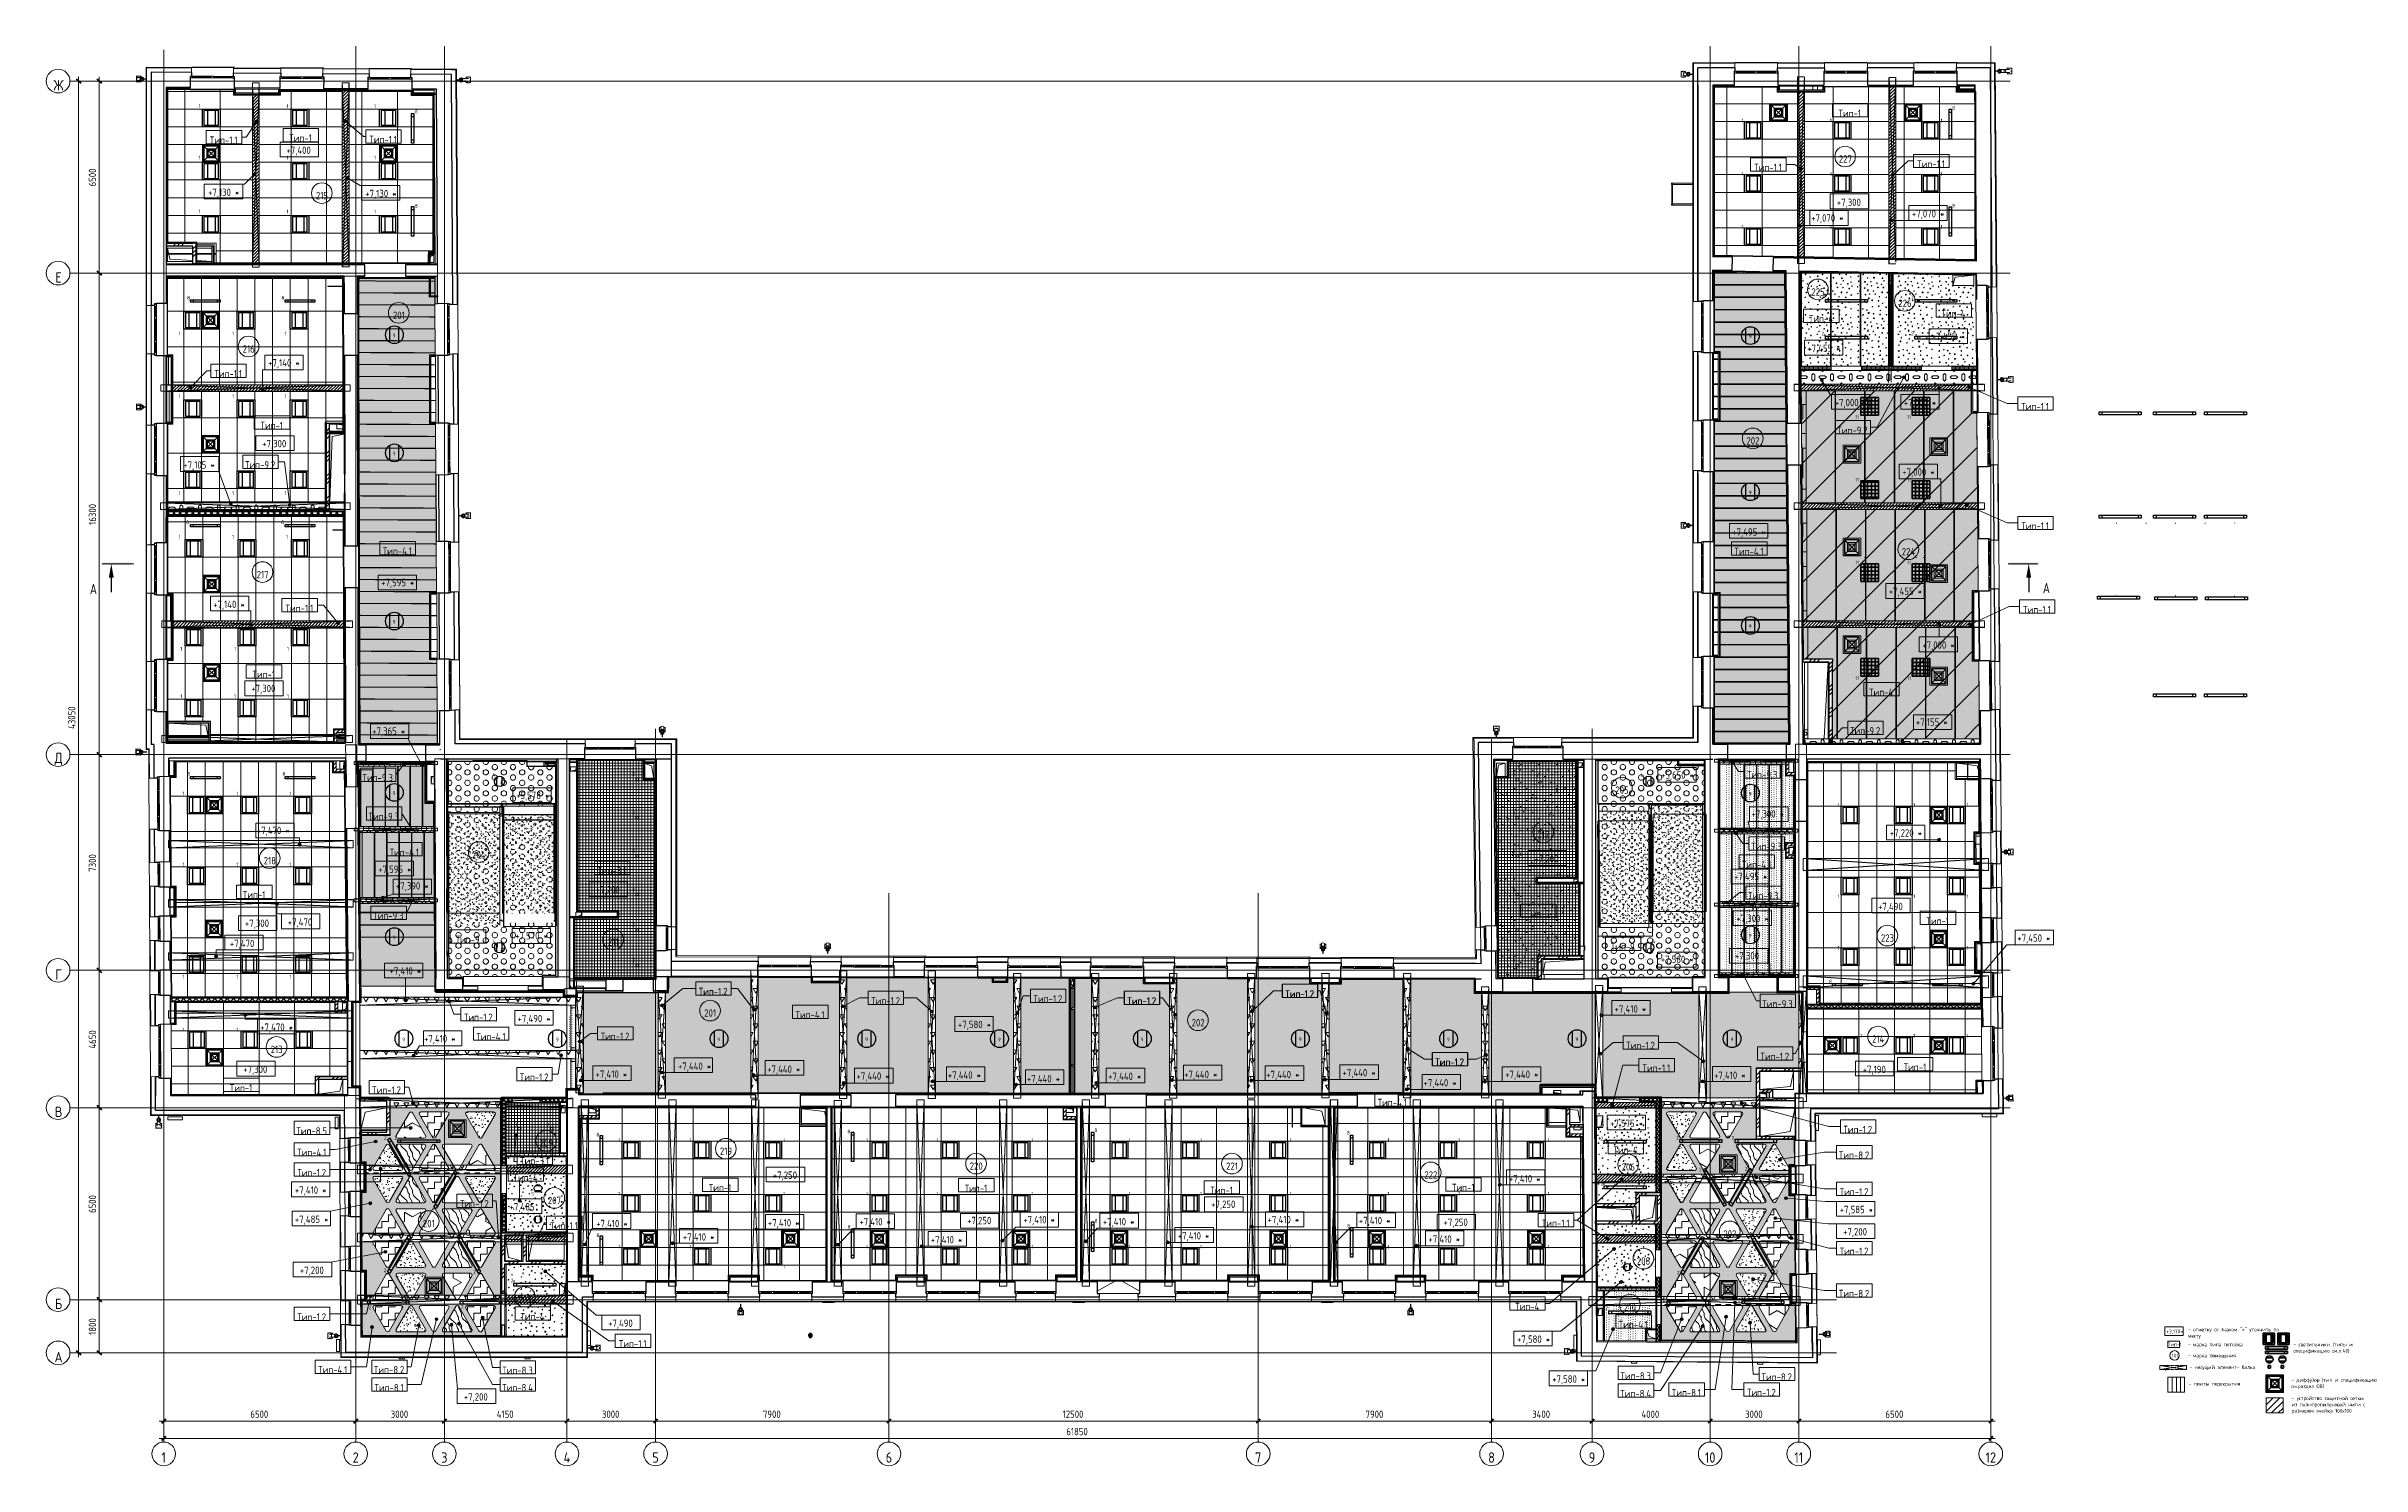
# Model space of a CAD drawing. Header units: millimetres. Extents: x -10474 to 67905, y -3824 to 44223.
import ezdxf

# ---------------------------------------------------------------- set-up
doc = ezdxf.new("R2010")
doc.units = ezdxf.units.MM
for name, pattern in [('ADSK_Линия сетки', [25, 20, -2.5, 0, -2.5]), ('ADSK_Сверху', [4.5, 3, -1.5]), ('ADSK_Штрих_ш3 п1_5', [4.5, 3, -1.5]), ('ADSK_Штриховая_ш3 п1_5', [4.5, 3, -1.5]), ('ADSK_Штрихпунктирная 2 точки_ш15 п1_5 п1_5 п1_5', [19.5, 15, -1.5, 0, -1.5, 0, -1.5])]:
    doc.linetypes.add(name, pattern=pattern)
for name, color, linetype, lineweight in [('_ Окна', 7, 'Continuous', 9), ('Аннотация', 7, 'Continuous', 20), ('Витраж', 7, 'Continuous', 9), ('Каркас', 7, 'Continuous', 18), ('Лестницы', 7, 'Continuous', 9), ('Марки', 7, 'Continuous', 20), ('Марки помещений', 7, 'Continuous', 20), ('Обобщенные модели', 7, 'Continuous', 18), ('Оборудование', 7, 'Continuous', 18), ('Окна', 7, 'Continuous', 9), ('Оси', 7, 'Continuous', 9), ('Отметки', 7, 'Continuous', 9), ('Панели витража', 7, 'Continuous', 9), ('Перекрытие', 7, 'Continuous', 18), ('Перекрытие штриховка', 7, 'Continuous', 18), ('Потолки', 7, 'Continuous', 9), ('Потолки штриховка', 7, 'Continuous', 9), ('Размеры', 7, 'Continuous', 9), ('Размеры-100', 7, 'Continuous', 9), ('Разрезы', 7, 'Continuous', 9), ('Стены внутренние', 7, 'Continuous', 18), ('Стены наружные', 7, 'Continuous', 18), ('Стены несущие', 7, 'Continuous', 30), ('Стены отделка', 7, 'Continuous', 30), ('Стены перегородки', 7, 'Continuous', 30), ('Стены штриховка', 7, 'Continuous', 9), ('Узлы', 7, 'Continuous', 18)]:
    doc.layers.add(name, color=color, linetype=linetype, lineweight=lineweight)
doc.layers.add('Линии', color=7, linetype='Continuous', lineweight=9, true_color=0x00a600)
doc.styles.add('GOST Common', font='GOST_Common.ttf', dxfattribs={"width": 0.9, "height": 350})
doc.styles.add('GOST Common_1', font='GOST_Common.ttf', dxfattribs={"width": 0.9, "height": 250})
doc.styles.add('GOST Common_2', font='GOST_Common.ttf', dxfattribs={"width": 0.9, "height": 250})
doc.styles.add('GOST Common_3', font='GOST_Common.ttf', dxfattribs={"width": 0.8, "height": 350})
doc.styles.add('GOST Common_4', font='GOST_Common.ttf', dxfattribs={"width": 0.9, "height": 125})
doc.styles.add('GOST Common_B', font='', dxfattribs={"width": 0.9, "height": 250})
doc.styles.get('GOST Common_B').set_extended_font_data('GOST Common', bold=True)
doc.dimstyles.new('ADSK_Основной_2_5_мм_Оси', dxfattribs={"dimscale": 304.8, "dimtxt": 251.428749, "dimasz": 0.463911, "dimexe": 0.492126, "dimexo": 0.492126, "dimgap": 0.098425, "dimtad": 1, "dimrnd": 0.01, "dimdsep": 46, "dimtxsty": 'GOST Common_2', "dimblk1": 'OBLIQUE', "dimblk2": 'OBLIQUE', "dimsah": 1, "dimcen": 0.09, "dimdle": 0.492126, "dimazin": 2, "dimtfac": 1, "dimtdec": 4, "dimtix": 1, "dimtmove": 0, "dimatfit": 3, "dimfxl": 1, "dimtvp": 1, "dimtolj": 1, "dimtzin": 0, "dimlwd": 20, "dimlwe": 20, "dimarcsym": 2})
pattern_1 = [(45, (0, 0), (-381.661, 381.661), []), (45, (134.94, 0), (0, 763.322), []), (45, (-134.94, 0), (0, 763.322), [])]
pattern_2 = [(45, (0, 0), (-70.71068, 70.71068), []), (135, (0, 0), (-70.71068, -70.71068), [])]
pattern_3 = [(0, (0, 0), (0, 150), []), (90, (0, 0), (-150, 9e-15), [])]
pattern_4 = [(45, (0, 0), (-106.066, 106.066), []), (135, (0, 0), (-106.066, -106.066), [])]
pattern_5 = [(45, (0, 0), (-70.71068, 70.71068), [])]
pattern_6 = [(314.567, (392.8, 41336.54), (106.86455, 105.2614), [])]
pattern_7 = [(0, (96, 192), (1371.6, 1371.6), [6.035, -1365.565]), (225, (96, 192), (0, -1371.6), [19.397, -1920.337]), (0, (82.3, 178.3), (1371.6, 1371.6), [13.716, -1357.884]), (0, (96, 178.3), (1371.6, 1371.6), [13.716, -1357.884]), (90, (109.7, 178.3), (-1371.6, 1371.6), [13.716, -1357.884]), (180, (109.7, 192), (-1371.6, -1371.6), [13.716, -1357.884]), (0, (96, 192), (1371.6, 1371.6), [6.035, -1365.565]), (225, (96, 192), (0, -1371.6), [19.397, -1920.337]), (0, (82.3, 178.3), (1371.6, 1371.6), [13.716, -1357.884]), (0, (96, 178.3), (1371.6, 1371.6), [13.716, -1357.884]), (90, (109.7, 178.3), (-1371.6, 1371.6), [13.716, -1357.884]), (180, (109.7, 192), (-1371.6, -1371.6), [13.716, -1357.884]), (180, (205.7, 82.3), (-1371.6, -1371.6), [13.716, -1357.884]), (270, (192, 82.3), (1371.6, -1371.6), [13.716, -1357.884]), (270, (192, 68.6), (1371.6, -1371.6), [13.716, -1357.884]), (45, (192, 54.9), (0, 1371.6), [19.397, -1920.337]), (0, (205.7, 68.6), (1371.6, 1371.6), [6.035, -1365.565]), (90, (205.7, 68.6), (-1371.6, 1371.6), [13.716, -1357.884]), (180, (205.7, 82.3), (-1371.6, -1371.6), [13.716, -1357.884]), (270, (192, 82.3), (1371.6, -1371.6), [13.716, -1357.884]), (270, (192, 68.6), (1371.6, -1371.6), [13.716, -1357.884]), (45, (192, 54.9), (0, 1371.6), [19.397, -1920.337]), (0, (205.7, 68.6), (1371.6, 1371.6), [6.035, -1365.565]), (90, (205.7, 68.6), (-1371.6, 1371.6), [13.716, -1357.884]), (180, (356.6, 164.6), (-1371.6, -1371.6), [13.716, -1357.884]), (270, (342.9, 164.6), (1371.6, -1371.6), [13.716, -1357.884]), (270, (342.9, 150.9), (1371.6, -1371.6), [13.716, -1357.884]), (26.565, (342.9, 137.16), (1371.6013, 1371.6), [30.67, -3036.32]), (0, (370.3, 150.9), (1371.6, 1371.6), [6.035, -1365.565]), (135, (370.3, 150.9), (-1371.6, 0), [19.397, -1920.337]), (180, (356.6, 164.6), (-1371.6, -1371.6), [13.716, -1357.884]), (270, (342.9, 164.6), (1371.6, -1371.6), [13.716, -1357.884]), (270, (342.9, 150.9), (1371.6, -1371.6), [13.716, -1357.884]), (26.565, (342.9, 137.16), (1371.6013, 1371.6), [30.67, -3036.32]), (0, (370.3, 150.9), (1371.6, 1371.6), [6.035, -1365.565]), (135, (370.3, 150.9), (-1371.6, 0), [19.397, -1920.337]), (180, (480, 41.1), (-1371.6, -1371.6), [13.716, -1357.884]), (243.435, (466.34, 41.15), (0.002, -1371.6), [30.67, -3036.32]), (0, (452.6, 13.7), (1371.6, 1371.6), [13.716, -1357.884]), (0, (466.3, 13.7), (1371.6, 1371.6), [13.716, -1357.884]), (90, (480, 13.7), (-1371.6, 1371.6), [13.716, -1357.884]), (90, (480, 27.4), (-1371.6, 1371.6), [13.716, -1357.884]), (180, (480, 41.1), (-1371.6, -1371.6), [13.716, -1357.884]), (243.435, (466.34, 41.15), (0.002, -1371.6), [30.67, -3036.32]), (0, (452.6, 13.7), (1371.6, 1371.6), [13.716, -1357.884]), (0, (466.3, 13.7), (1371.6, 1371.6), [13.716, -1357.884]), (90, (480, 13.7), (-1371.6, 1371.6), [13.716, -1357.884]), (90, (480, 27.4), (-1371.6, 1371.6), [13.716, -1357.884]), (180, (493.8, 178.3), (-1371.6, -1371.6), [13.716, -1357.884]), (270, (480, 178.3), (1371.6, -1371.6), [13.716, -1357.884]), (0, (480, 164.6), (1371.6, 1371.6), [6.035, -1365.565]), (0, (480, 164.6), (1371.6, 1371.6), [27.432, -1344.168]), (90, (507.5, 164.6), (-1371.6, 1371.6), [13.716, -1357.884]), (180, (507.5, 178.3), (-1371.6, -1371.6), [13.716, -1357.884]), (180, (493.8, 178.3), (-1371.6, -1371.6), [13.716, -1357.884]), (270, (480, 178.3), (1371.6, -1371.6), [13.716, -1357.884]), (0, (480, 164.6), (1371.6, 1371.6), [6.035, -1365.565]), (0, (480, 164.6), (1371.6, 1371.6), [27.432, -1344.168]), (90, (507.5, 164.6), (-1371.6, 1371.6), [13.716, -1357.884]), (180, (507.5, 178.3), (-1371.6, -1371.6), [13.716, -1357.884]), (180, (699.5, 178.3), (-1371.6, -1371.6), [13.716, -1357.884]), (270, (685.8, 178.3), (1371.6, -1371.6), [13.716, -1357.884]), (270, (685.8, 164.6), (1371.6, -1371.6), [13.716, -1357.884]), (45, (685.8, 150.9), (0, 1371.6), [19.397, -1920.337]), (90, (699.5, 164.6), (-1371.6, 1371.6), [13.716, -1357.884]), (0, (699.5, 178.3), (1371.6, 1371.6), [6.035, -1365.565]), (180, (699.5, 178.3), (-1371.6, -1371.6), [13.716, -1357.884]), (270, (685.8, 178.3), (1371.6, -1371.6), [13.716, -1357.884]), (270, (685.8, 164.6), (1371.6, -1371.6), [13.716, -1357.884]), (45, (685.8, 150.9), (0, 1371.6), [19.397, -1920.337]), (90, (699.5, 164.6), (-1371.6, 1371.6), [13.716, -1357.884]), (0, (699.5, 178.3), (1371.6, 1371.6), [6.035, -1365.565]), (180, (836.7, 96), (-1371.6, -1371.6), [13.716, -1357.884]), (270, (823, 96), (1371.6, -1371.6), [13.716, -1357.884]), (270, (823, 82.3), (1371.6, -1371.6), [13.716, -1357.884]), (45, (823, 68.6), (0, 1371.6), [19.397, -1920.337]), (90, (836.7, 82.3), (-1371.6, 1371.6), [13.716, -1357.884]), (0, (836.7, 96), (1371.6, 1371.6), [6.035, -1365.565]), (180, (836.7, 96), (-1371.6, -1371.6), [13.716, -1357.884]), (270, (823, 96), (1371.6, -1371.6), [13.716, -1357.884]), (270, (823, 82.3), (1371.6, -1371.6), [13.716, -1357.884]), (45, (823, 68.6), (0, 1371.6), [19.397, -1920.337]), (90, (836.7, 82.3), (-1371.6, 1371.6), [13.716, -1357.884]), (0, (836.7, 96), (1371.6, 1371.6), [6.035, -1365.565]), (180, (1069.8, 68.6), (-1371.6, -1371.6), [13.716, -1357.884]), (225, (1056.1, 68.6), (0, -1371.6), [19.397, -1920.337]), (0, (1042.4, 54.9), (1371.6, 1371.6), [13.716, -1357.884]), (0, (1056.1, 54.9), (1371.6, 1371.6), [13.716, -1357.884]), (90, (1069.8, 54.9), (-1371.6, 1371.6), [13.716, -1357.884]), (0, (1069.8, 68.6), (1371.6, 1371.6), [6.035, -1365.565]), (180, (1069.8, 68.6), (-1371.6, -1371.6), [13.716, -1357.884]), (225, (1056.1, 68.6), (0, -1371.6), [19.397, -1920.337]), (0, (1042.4, 54.9), (1371.6, 1371.6), [13.716, -1357.884]), (0, (1056.1, 54.9), (1371.6, 1371.6), [13.716, -1357.884]), (90, (1069.8, 54.9), (-1371.6, 1371.6), [13.716, -1357.884]), (0, (1069.8, 68.6), (1371.6, 1371.6), [6.035, -1365.565]), (180, (1261.9, 150.9), (-1371.6, -1371.6), [13.716, -1357.884]), (225, (1248.2, 150.9), (0, -1371.6), [19.397, -1920.337]), (315, (1234.4, 137.2), (1371.6, 0), [19.397, -1920.337]), (45, (1248.2, 123.4), (0, 1371.6), [19.397, -1920.337]), (0, (1261.9, 137.2), (1371.6, 1371.6), [6.035, -1365.565]), (90, (1261.9, 137.2), (-1371.6, 1371.6), [13.716, -1357.884]), (180, (1261.9, 150.9), (-1371.6, -1371.6), [13.716, -1357.884]), (225, (1248.2, 150.9), (0, -1371.6), [19.397, -1920.337]), (315, (1234.4, 137.2), (1371.6, 0), [19.397, -1920.337]), (45, (1248.2, 123.4), (0, 1371.6), [19.397, -1920.337]), (0, (1261.9, 137.2), (1371.6, 1371.6), [6.035, -1365.565]), (90, (1261.9, 137.2), (-1371.6, 1371.6), [13.716, -1357.884]), (180, (548.6, 603.5), (-1371.6, -1371.6), [13.716, -1357.884]), (225, (534.9, 603.5), (0, -1371.6), [19.397, -1920.337]), (0, (521.2, 589.8), (1371.6, 1371.6), [13.716, -1357.884]), (0, (534.9, 589.8), (1371.6, 1371.6), [13.716, -1357.884]), (90, (548.6, 589.8), (-1371.6, 1371.6), [13.716, -1357.884]), (0, (548.6, 603.5), (1371.6, 1371.6), [6.035, -1365.565]), (180, (548.6, 603.5), (-1371.6, -1371.6), [13.716, -1357.884]), (225, (534.9, 603.5), (0, -1371.6), [19.397, -1920.337]), (0, (521.2, 589.8), (1371.6, 1371.6), [13.716, -1357.884]), (0, (534.9, 589.8), (1371.6, 1371.6), [13.716, -1357.884]), (90, (548.6, 589.8), (-1371.6, 1371.6), [13.716, -1357.884]), (0, (548.6, 603.5), (1371.6, 1371.6), [6.035, -1365.565]), (180, (164.6, 288), (-1371.6, -1371.6), [13.716, -1357.884]), (270, (150.9, 288), (1371.6, -1371.6), [13.716, -1357.884]), (270, (150.9, 274.3), (1371.6, -1371.6), [13.716, -1357.884]), (45, (150.9, 260.6), (0, 1371.6), [19.397, -1920.337]), (90, (164.6, 274.3), (-1371.6, 1371.6), [13.716, -1357.884]), (0, (164.6, 288), (1371.6, 1371.6), [6.035, -1365.565]), (180, (164.6, 288), (-1371.6, -1371.6), [13.716, -1357.884]), (270, (150.9, 288), (1371.6, -1371.6), [13.716, -1357.884]), (270, (150.9, 274.3), (1371.6, -1371.6), [13.716, -1357.884]), (45, (150.9, 260.6), (0, 1371.6), [19.397, -1920.337]), (90, (164.6, 274.3), (-1371.6, 1371.6), [13.716, -1357.884]), (0, (164.6, 288), (1371.6, 1371.6), [6.035, -1365.565]), (180, (96, 425.2), (-1371.6, -1371.6), [13.716, -1357.884]), (270, (82.3, 425.2), (1371.6, -1371.6), [13.716, -1357.884]), (0, (82.3, 411.5), (1371.6, 1371.6), [6.035, -1365.565]), (0, (82.3, 411.5), (1371.6, 1371.6), [13.716, -1357.884]), (90, (96, 411.5), (-1371.6, 1371.6), [13.716, -1357.884]), (0, (96, 425.2), (1371.6, 1371.6), [6.035, -1365.565]), (180, (96, 425.2), (-1371.6, -1371.6), [13.716, -1357.884]), (270, (82.3, 425.2), (1371.6, -1371.6), [13.716, -1357.884]), (0, (82.3, 411.5), (1371.6, 1371.6), [6.035, -1365.565]), (0, (82.3, 411.5), (1371.6, 1371.6), [13.716, -1357.884]), (90, (96, 411.5), (-1371.6, 1371.6), [13.716, -1357.884]), (0, (96, 425.2), (1371.6, 1371.6), [6.035, -1365.565]), (180, (178.3, 480), (-1371.6, -1371.6), [13.716, -1357.884]), (270, (164.6, 480), (1371.6, -1371.6), [13.716, -1357.884]), (0, (164.6, 466.3), (1371.6, 1371.6), [6.035, -1365.565]), (0, (164.6, 466.3), (1371.6, 1371.6), [27.432, -1344.168]), (90, (192, 466.3), (-1371.6, 1371.6), [13.716, -1357.884]), (180, (192, 480), (-1371.6, -1371.6), [13.716, -1357.884]), (180, (178.3, 480), (-1371.6, -1371.6), [13.716, -1357.884]), (270, (164.6, 480), (1371.6, -1371.6), [13.716, -1357.884]), (0, (164.6, 466.3), (1371.6, 1371.6), [6.035, -1365.565]), (0, (164.6, 466.3), (1371.6, 1371.6), [27.432, -1344.168]), (90, (192, 466.3), (-1371.6, 1371.6), [13.716, -1357.884]), (180, (192, 480), (-1371.6, -1371.6), [13.716, -1357.884]), (180, (342.9, 384), (-1371.6, -1371.6), [13.716, -1357.884]), (225, (329.2, 384), (0, -1371.6), [19.397, -1920.337]), (315, (315.5, 370.3), (1371.6, 0), [19.397, -1920.337]), (45, (329.2, 356.6), (0, 1371.6), [19.397, -1920.337]), (0, (342.9, 370.3), (1371.6, 1371.6), [6.035, -1365.565]), (90, (342.9, 370.3), (-1371.6, 1371.6), [13.716, -1357.884]), (180, (342.9, 384), (-1371.6, -1371.6), [13.716, -1357.884]), (225, (329.2, 384), (0, -1371.6), [19.397, -1920.337]), (315, (315.5, 370.3), (1371.6, 0), [19.397, -1920.337]), (45, (329.2, 356.6), (0, 1371.6), [19.397, -1920.337]), (0, (342.9, 370.3), (1371.6, 1371.6), [6.035, -1365.565]), (90, (342.9, 370.3), (-1371.6, 1371.6), [13.716, -1357.884]), (0, (438.9, 301.8), (1371.6, 1371.6), [6.035, -1365.565]), (225, (438.9, 301.8), (0, -1371.6), [19.397, -1920.337]), (315, (425.2, 288), (1371.6, 0), [19.397, -1920.337]), (45, (438.9, 274.3), (0, 1371.6), [19.397, -1920.337]), (0, (452.6, 288), (1371.6, 1371.6), [6.035, -1365.565]), (135, (452.6, 288), (-1371.6, 0), [19.397, -1920.337]), (180, (452.6, 329.2), (-1371.6, -1371.6), [13.716, -1357.884]), (270, (438.9, 329.2), (1371.6, -1371.6), [27.432, -1344.168]), (0, (438.9, 301.8), (1371.6, 1371.6), [6.035, -1365.565]), (0, (438.9, 301.8), (1371.6, 1371.6), [13.716, -1357.884]), (90, (452.6, 301.8), (-1371.6, 1371.6), [13.716, -1357.884]), (90, (452.6, 315.5), (-1371.6, 1371.6), [13.716, -1357.884]), (180, (452.6, 329.2), (-1371.6, -1371.6), [13.716, -1357.884]), (270, (438.9, 329.2), (1371.6, -1371.6), [27.432, -1344.168]), (0, (438.9, 301.8), (1371.6, 1371.6), [6.035, -1365.565]), (0, (438.9, 301.8), (1371.6, 1371.6), [13.716, -1357.884]), (90, (452.6, 301.8), (-1371.6, 1371.6), [13.716, -1357.884]), (90, (452.6, 315.5), (-1371.6, 1371.6), [13.716, -1357.884]), (180, (425.2, 507.5), (-1371.6, -1371.6), [13.716, -1357.884]), (270, (411.5, 507.5), (1371.6, -1371.6), [13.716, -1357.884]), (270, (411.5, 493.8), (1371.6, -1371.6), [13.716, -1357.884]), (45, (411.5, 480.1), (0, 1371.6), [19.397, -1920.337]), (90, (425.2, 493.8), (-1371.6, 1371.6), [13.716, -1357.884]), (0, (425.2, 507.5), (1371.6, 1371.6), [6.035, -1365.565]), (180, (425.2, 507.5), (-1371.6, -1371.6), [13.716, -1357.884]), (270, (411.5, 507.5), (1371.6, -1371.6), [13.716, -1357.884]), (270, (411.5, 493.8), (1371.6, -1371.6), [13.716, -1357.884]), (45, (411.5, 480.1), (0, 1371.6), [19.397, -1920.337]), (90, (425.2, 493.8), (-1371.6, 1371.6), [13.716, -1357.884]), (0, (425.2, 507.5), (1371.6, 1371.6), [6.035, -1365.565]), (180, (137.2, 617.2), (-1371.6, -1371.6), [13.716, -1357.884]), (270, (123.4, 617.2), (1371.6, -1371.6), [13.716, -1357.884]), (270, (123.4, 603.5), (1371.6, -1371.6), [13.716, -1357.884]), (45, (123.4, 589.8), (0, 1371.6), [19.397, -1920.337]), (90, (137.2, 603.5), (-1371.6, 1371.6), [13.716, -1357.884]), (0, (137.2, 617.2), (1371.6, 1371.6), [6.035, -1365.565]), (180, (137.2, 617.2), (-1371.6, -1371.6), [13.716, -1357.884]), (270, (123.4, 617.2), (1371.6, -1371.6), [13.716, -1357.884]), (270, (123.4, 603.5), (1371.6, -1371.6), [13.716, -1357.884]), (45, (123.4, 589.8), (0, 1371.6), [19.397, -1920.337]), (90, (137.2, 603.5), (-1371.6, 1371.6), [13.716, -1357.884]), (0, (137.2, 617.2), (1371.6, 1371.6), [6.035, -1365.565]), (180, (123.4, 795.5), (-1371.6, -1371.6), [13.716, -1357.884]), (243.435, (109.7, 795.5), (0.002, -1371.6), [30.67, -3036.32]), (0, (96, 768.1), (1371.6, 1371.6), [13.716, -1357.884]), (0, (109.7, 768.1), (1371.6, 1371.6), [13.716, -1357.884]), (90, (123.4, 768.1), (-1371.6, 1371.6), [13.716, -1357.884]), (90, (123.4, 781.8), (-1371.6, 1371.6), [13.716, -1357.884]), (180, (123.4, 795.5), (-1371.6, -1371.6), [13.716, -1357.884]), (243.435, (109.7, 795.5), (0.002, -1371.6), [30.67, -3036.32]), (0, (96, 768.1), (1371.6, 1371.6), [13.716, -1357.884]), (0, (109.7, 768.1), (1371.6, 1371.6), [13.716, -1357.884]), (90, (123.4, 768.1), (-1371.6, 1371.6), [13.716, -1357.884]), (90, (123.4, 781.8), (-1371.6, 1371.6), [13.716, -1357.884]), (180, (342.9, 603.5), (-1371.6, -1371.6), [13.716, -1357.884]), (270, (329.2, 603.5), (1371.6, -1371.6), [27.432, -1344.168]), (0, (329.2, 576.1), (1371.6, 1371.6), [6.035, -1365.565]), (0, (329.2, 576.1), (1371.6, 1371.6), [27.432, -1344.168]), (90, (356.6, 576.1), (-1371.6, 1371.6), [13.716, -1357.884]), (135, (356.6, 589.8), (-1371.6, 0), [19.397, -1920.337]), (180, (342.9, 603.5), (-1371.6, -1371.6), [13.716, -1357.884]), (270, (329.2, 603.5), (1371.6, -1371.6), [27.432, -1344.168]), (0, (329.2, 576.1), (1371.6, 1371.6), [6.035, -1365.565]), (0, (329.2, 576.1), (1371.6, 1371.6), [27.432, -1344.168]), (90, (356.6, 576.1), (-1371.6, 1371.6), [13.716, -1357.884]), (135, (356.6, 589.8), (-1371.6, 0), [19.397, -1920.337]), (180, (438.9, 727), (-1371.6, -1371.6), [13.716, -1357.884]), (225, (425.2, 726.9), (0, -1371.6), [19.397, -1920.337]), (0, (411.5, 713.2), (1371.6, 1371.6), [13.716, -1357.884]), (0, (425.2, 713.2), (1371.6, 1371.6), [13.716, -1357.884]), (90, (438.9, 713.2), (-1371.6, 1371.6), [13.716, -1357.884]), (0, (438.9, 727), (1371.6, 1371.6), [6.035, -1365.565]), (180, (438.9, 727), (-1371.6, -1371.6), [13.716, -1357.884]), (225, (425.2, 726.9), (0, -1371.6), [19.397, -1920.337]), (0, (411.5, 713.2), (1371.6, 1371.6), [13.716, -1357.884]), (0, (425.2, 713.2), (1371.6, 1371.6), [13.716, -1357.884]), (90, (438.9, 713.2), (-1371.6, 1371.6), [13.716, -1357.884]), (0, (438.9, 727), (1371.6, 1371.6), [6.035, -1365.565]), (180, (288, 850.4), (-1371.6, -1371.6), [13.716, -1357.884]), (225, (274.3, 850.4), (0, -1371.6), [19.397, -1920.337]), (315, (260.6, 836.7), (1371.6, 0), [19.397, -1920.337]), (45, (274.3, 823), (0, 1371.6), [19.397, -1920.337]), (0, (288, 836.7), (1371.6, 1371.6), [6.035, -1365.565]), (90, (288, 836.7), (-1371.6, 1371.6), [13.716, -1357.884]), (180, (288, 850.4), (-1371.6, -1371.6), [13.716, -1357.884]), (225, (274.3, 850.4), (0, -1371.6), [19.397, -1920.337]), (315, (260.6, 836.7), (1371.6, 0), [19.397, -1920.337]), (45, (274.3, 823), (0, 1371.6), [19.397, -1920.337]), (0, (288, 836.7), (1371.6, 1371.6), [6.035, -1365.565]), (90, (288, 836.7), (-1371.6, 1371.6), [13.716, -1357.884]), (180, (466.3, 919), (-1371.6, -1371.6), [13.716, -1357.884]), (270, (452.6, 919), (1371.6, -1371.6), [27.432, -1344.168]), (0, (452.6, 891.5), (1371.6, 1371.6), [6.035, -1365.565]), (0, (452.6, 891.5), (1371.6, 1371.6), [27.432, -1344.168]), (90, (480, 891.5), (-1371.6, 1371.6), [13.716, -1357.884]), (135, (480.1, 905.3), (-1371.6, 0), [19.397, -1920.337]), (180, (466.3, 919), (-1371.6, -1371.6), [13.716, -1357.884]), (270, (452.6, 919), (1371.6, -1371.6), [27.432, -1344.168]), (0, (452.6, 891.5), (1371.6, 1371.6), [6.035, -1365.565]), (0, (452.6, 891.5), (1371.6, 1371.6), [27.432, -1344.168]), (90, (480, 891.5), (-1371.6, 1371.6), [13.716, -1357.884]), (135, (480.1, 905.3), (-1371.6, 0), [19.397, -1920.337]), (180, (178.3, 1330.5), (-1371.6, -1371.6), [13.716, -1357.884]), (270, (164.6, 1330.5), (1371.6, -1371.6), [27.432, -1344.168]), (0, (164.6, 1303), (1371.6, 1371.6), [6.035, -1365.565]), (0, (164.6, 1303), (1371.6, 1371.6), [13.716, -1357.884]), (90, (178.3, 1303), (-1371.6, 1371.6), [13.716, -1357.884]), (90, (178.3, 1316.7), (-1371.6, 1371.6), [13.716, -1357.884]), (180, (178.3, 1330.5), (-1371.6, -1371.6), [13.716, -1357.884]), (270, (164.6, 1330.5), (1371.6, -1371.6), [27.432, -1344.168]), (0, (164.6, 1303), (1371.6, 1371.6), [6.035, -1365.565]), (0, (164.6, 1303), (1371.6, 1371.6), [13.716, -1357.884]), (90, (178.3, 1303), (-1371.6, 1371.6), [13.716, -1357.884]), (90, (178.3, 1316.7), (-1371.6, 1371.6), [13.716, -1357.884]), (180, (123.4, 1001.3), (-1371.6, -1371.6), [13.716, -1357.884]), (225, (109.7, 1001.3), (0, -1371.6), [19.397, -1920.337]), (315, (96, 987.6), (1371.6, 0), [19.397, -1920.337]), (45, (109.7, 973.8), (0, 1371.6), [19.397, -1920.337]), (0, (123.4, 987.6), (1371.6, 1371.6), [6.035, -1365.565]), (90, (123.4, 987.6), (-1371.6, 1371.6), [13.716, -1357.884]), (180, (123.4, 1001.3), (-1371.6, -1371.6), [13.716, -1357.884]), (225, (109.7, 1001.3), (0, -1371.6), [19.397, -1920.337]), (315, (96, 987.6), (1371.6, 0), [19.397, -1920.337]), (45, (109.7, 973.8), (0, 1371.6), [19.397, -1920.337]), (0, (123.4, 987.6), (1371.6, 1371.6), [6.035, -1365.565]), (90, (123.4, 987.6), (-1371.6, 1371.6), [13.716, -1357.884]), (180, (123.4, 1193.3), (-1371.6, -1371.6), [13.716, -1357.884]), (270, (109.7, 1193.3), (1371.6, -1371.6), [13.716, -1357.884]), (0, (109.7, 1179.6), (1371.6, 1371.6), [6.035, -1365.565]), (0, (109.7, 1179.6), (1371.6, 1371.6), [13.716, -1357.884]), (90, (123.4, 1179.6), (-1371.6, 1371.6), [13.716, -1357.884]), (0, (123.4, 1193.3), (1371.6, 1371.6), [6.035, -1365.565]), (180, (123.4, 1193.3), (-1371.6, -1371.6), [13.716, -1357.884]), (270, (109.7, 1193.3), (1371.6, -1371.6), [13.716, -1357.884]), (0, (109.7, 1179.6), (1371.6, 1371.6), [6.035, -1365.565]), (0, (109.7, 1179.6), (1371.6, 1371.6), [13.716, -1357.884]), (90, (123.4, 1179.6), (-1371.6, 1371.6), [13.716, -1357.884]), (0, (123.4, 1193.3), (1371.6, 1371.6), [6.035, -1365.565]), (180, (411.5, 1015), (-1371.6, -1371.6), [13.716, -1357.884]), (225, (397.8, 1015), (0, -1371.6), [19.397, -1920.337]), (315, (384, 1001.3), (1371.6, 0), [19.397, -1920.337]), (45, (397.8, 987.6), (0, 1371.6), [19.397, -1920.337]), (90, (411.5, 1001.3), (-1371.6, 1371.6), [13.716, -1357.884]), (0, (411.5, 1015), (1371.6, 1371.6), [6.035, -1365.565]), (180, (411.5, 1015), (-1371.6, -1371.6), [13.716, -1357.884]), (225, (397.8, 1015), (0, -1371.6), [19.397, -1920.337]), (315, (384, 1001.3), (1371.6, 0), [19.397, -1920.337]), (45, (397.8, 987.6), (0, 1371.6), [19.397, -1920.337]), (90, (411.5, 1001.3), (-1371.6, 1371.6), [13.716, -1357.884]), (0, (411.5, 1015), (1371.6, 1371.6), [6.035, -1365.565]), (0, (260.6, 1042.4), (1371.6, 1371.6), [6.035, -1365.565]), (225, (260.6, 1042.4), (0, -1371.6), [19.397, -1920.337]), (0, (246.9, 1028.7), (1371.6, 1371.6), [13.716, -1357.884]), (0, (260.6, 1028.7), (1371.6, 1371.6), [13.716, -1357.884]), (90, (274.3, 1028.7), (-1371.6, 1371.6), [13.716, -1357.884]), (180, (274.3, 1042.4), (-1371.6, -1371.6), [13.716, -1357.884]), (0, (260.6, 1042.4), (1371.6, 1371.6), [6.035, -1365.565]), (225, (260.6, 1042.4), (0, -1371.6), [19.397, -1920.337]), (0, (246.9, 1028.7), (1371.6, 1371.6), [13.716, -1357.884]), (0, (260.6, 1028.7), (1371.6, 1371.6), [13.716, -1357.884]), (90, (274.3, 1028.7), (-1371.6, 1371.6), [13.716, -1357.884]), (180, (274.3, 1042.4), (-1371.6, -1371.6), [13.716, -1357.884]), (180, (397.8, 1275.6), (-1371.6, -1371.6), [13.716, -1357.884]), (270, (384, 1275.6), (1371.6, -1371.6), [13.716, -1357.884]), (270, (384, 1261.9), (1371.6, -1371.6), [13.716, -1357.884]), (45, (384, 1248.2), (0, 1371.6), [19.397, -1920.337]), (90, (397.8, 1261.9), (-1371.6, 1371.6), [13.716, -1357.884]), (0, (397.8, 1275.6), (1371.6, 1371.6), [6.035, -1365.565]), (180, (397.8, 1275.6), (-1371.6, -1371.6), [13.716, -1357.884]), (270, (384, 1275.6), (1371.6, -1371.6), [13.716, -1357.884]), (270, (384, 1261.9), (1371.6, -1371.6), [13.716, -1357.884]), (45, (384, 1248.2), (0, 1371.6), [19.397, -1920.337]), (90, (397.8, 1261.9), (-1371.6, 1371.6), [13.716, -1357.884]), (0, (397.8, 1275.6), (1371.6, 1371.6), [6.035, -1365.565]), (180, (631, 288), (-1371.6, -1371.6), [13.716, -1357.884]), (270, (617.2, 288), (1371.6, -1371.6), [13.716, -1357.884]), (270, (617.2, 274.3), (1371.6, -1371.6), [13.716, -1357.884]), (45, (617.2, 260.6), (0, 1371.6), [19.397, -1920.337]), (90, (631, 274.3), (-1371.6, 1371.6), [13.716, -1357.884]), (0, (631, 288), (1371.6, 1371.6), [6.035, -1365.565]), (180, (631, 288), (-1371.6, -1371.6), [13.716, -1357.884]), (270, (617.2, 288), (1371.6, -1371.6), [13.716, -1357.884]), (270, (617.2, 274.3), (1371.6, -1371.6), [13.716, -1357.884]), (45, (617.2, 260.6), (0, 1371.6), [19.397, -1920.337]), (90, (631, 274.3), (-1371.6, 1371.6), [13.716, -1357.884]), (0, (631, 288), (1371.6, 1371.6), [6.035, -1365.565]), (180, (576.1, 466.3), (-1371.6, -1371.6), [13.716, -1357.884]), (270, (562.4, 466.3), (1371.6, -1371.6), [27.432, -1344.168]), (0, (562.4, 438.9), (1371.6, 1371.6), [6.035, -1365.565]), (0, (562.4, 438.9), (1371.6, 1371.6), [13.716, -1357.884]), (90, (576.1, 438.9), (-1371.6, 1371.6), [13.716, -1357.884]), (90, (576.1, 452.6), (-1371.6, 1371.6), [13.716, -1357.884]), (180, (576.1, 466.3), (-1371.6, -1371.6), [13.716, -1357.884]), (270, (562.4, 466.3), (1371.6, -1371.6), [27.432, -1344.168]), (0, (562.4, 438.9), (1371.6, 1371.6), [6.035, -1365.565]), (0, (562.4, 438.9), (1371.6, 1371.6), [13.716, -1357.884]), (90, (576.1, 438.9), (-1371.6, 1371.6), [13.716, -1357.884]), (90, (576.1, 452.6), (-1371.6, 1371.6), [13.716, -1357.884]), (180, (781.8, 411.5), (-1371.6, -1371.6), [13.716, -1357.884]), (270, (768.1, 411.5), (1371.6, -1371.6), [13.716, -1357.884]), (270, (768.1, 397.8), (1371.6, -1371.6), [13.716, -1357.884]), (26.565, (768.1, 384.05), (1371.6013, 1371.6), [30.67, -3036.32]), (0, (795.5, 397.8), (1371.6, 1371.6), [6.035, -1365.565]), (135, (795.5, 397.8), (-1371.6, 0), [19.397, -1920.337]), (180, (781.8, 411.5), (-1371.6, -1371.6), [13.716, -1357.884]), (270, (768.1, 411.5), (1371.6, -1371.6), [13.716, -1357.884]), (270, (768.1, 397.8), (1371.6, -1371.6), [13.716, -1357.884]), (26.565, (768.1, 384.05), (1371.6013, 1371.6), [30.67, -3036.32]), (0, (795.5, 397.8), (1371.6, 1371.6), [6.035, -1365.565]), (135, (795.5, 397.8), (-1371.6, 0), [19.397, -1920.337]), (180, (754.4, 548.6), (-1371.6, -1371.6), [13.716, -1357.884]), (270, (740.7, 548.6), (1371.6, -1371.6), [13.716, -1357.884]), (270, (740.7, 534.9), (1371.6, -1371.6), [13.716, -1357.884]), (45, (740.7, 521.2), (0, 1371.6), [19.397, -1920.337]), (0, (754.4, 534.9), (1371.6, 1371.6), [6.035, -1365.565]), (90, (754.4, 534.9), (-1371.6, 1371.6), [13.716, -1357.884]), (180, (754.4, 548.6), (-1371.6, -1371.6), [13.716, -1357.884]), (270, (740.7, 548.6), (1371.6, -1371.6), [13.716, -1357.884]), (270, (740.7, 534.9), (1371.6, -1371.6), [13.716, -1357.884]), (45, (740.7, 521.2), (0, 1371.6), [19.397, -1920.337]), (0, (754.4, 534.9), (1371.6, 1371.6), [6.035, -1365.565]), (90, (754.4, 534.9), (-1371.6, 1371.6), [13.716, -1357.884]), (180, (919, 246.9), (-1371.6, -1371.6), [13.716, -1357.884]), (270, (905.3, 246.9), (1371.6, -1371.6), [27.432, -1344.168]), (0, (905.3, 219.5), (1371.6, 1371.6), [6.035, -1365.565]), (0, (905.3, 219.5), (1371.6, 1371.6), [27.432, -1344.168]), (90, (932.7, 219.5), (-1371.6, 1371.6), [13.716, -1357.884]), (135, (932.7, 233.2), (-1371.6, 0), [19.397, -1920.337]), (180, (919, 246.9), (-1371.6, -1371.6), [13.716, -1357.884]), (270, (905.3, 246.9), (1371.6, -1371.6), [27.432, -1344.168]), (0, (905.3, 219.5), (1371.6, 1371.6), [6.035, -1365.565]), (0, (905.3, 219.5), (1371.6, 1371.6), [27.432, -1344.168]), (90, (932.7, 219.5), (-1371.6, 1371.6), [13.716, -1357.884]), (135, (932.7, 233.2), (-1371.6, 0), [19.397, -1920.337]), (180, (1111, 233.2), (-1371.6, -1371.6), [13.716, -1357.884]), (225, (1097.3, 233.2), (0, -1371.6), [19.397, -1920.337]), (0, (1083.6, 219.5), (1371.6, 1371.6), [13.716, -1357.884]), (0, (1097.3, 219.5), (1371.6, 1371.6), [13.716, -1357.884]), (90, (1111, 219.5), (-1371.6, 1371.6), [13.716, -1357.884]), (0, (1111, 233.2), (1371.6, 1371.6), [6.035, -1365.565]), (180, (1111, 233.2), (-1371.6, -1371.6), [13.716, -1357.884]), (225, (1097.3, 233.2), (0, -1371.6), [19.397, -1920.337]), (0, (1083.6, 219.5), (1371.6, 1371.6), [13.716, -1357.884]), (0, (1097.3, 219.5), (1371.6, 1371.6), [13.716, -1357.884]), (90, (1111, 219.5), (-1371.6, 1371.6), [13.716, -1357.884]), (0, (1111, 233.2), (1371.6, 1371.6), [6.035, -1365.565]), (0, (960.1, 411.5), (1371.6, 1371.6), [6.035, -1365.565]), (243.435, (960.1, 411.5), (0.002, -1371.6), [30.67, -3036.32]), (0, (946.4, 384), (1371.6, 1371.6), [13.716, -1357.884]), (0, (960.1, 384), (1371.6, 1371.6), [13.716, -1357.884]), (90, (973.8, 384), (-1371.6, 1371.6), [13.716, -1357.884]), (135, (973.8, 397.8), (-1371.6, 0), [19.397, -1920.337]), (0, (960.1, 411.5), (1371.6, 1371.6), [6.035, -1365.565]), (243.435, (960.1, 411.5), (0.002, -1371.6), [30.67, -3036.32]), (0, (946.4, 384), (1371.6, 1371.6), [13.716, -1357.884]), (0, (960.1, 384), (1371.6, 1371.6), [13.716, -1357.884]), (90, (973.8, 384), (-1371.6, 1371.6), [13.716, -1357.884]), (135, (973.8, 397.8), (-1371.6, 0), [19.397, -1920.337]), (180, (905.3, 507.5), (-1371.6, -1371.6), [13.716, -1357.884]), (270, (891.5, 507.5), (1371.6, -1371.6), [13.716, -1357.884]), (0, (891.5, 493.8), (1371.6, 1371.6), [6.035, -1365.565]), (0, (891.5, 493.8), (1371.6, 1371.6), [13.716, -1357.884]), (90, (905.3, 493.8), (-1371.6, 1371.6), [13.716, -1357.884]), (0, (905.3, 507.5), (1371.6, 1371.6), [6.035, -1365.565]), (180, (905.3, 507.5), (-1371.6, -1371.6), [13.716, -1357.884]), (270, (891.5, 507.5), (1371.6, -1371.6), [13.716, -1357.884]), (0, (891.5, 493.8), (1371.6, 1371.6), [6.035, -1365.565]), (0, (891.5, 493.8), (1371.6, 1371.6), [13.716, -1357.884]), (90, (905.3, 493.8), (-1371.6, 1371.6), [13.716, -1357.884]), (0, (905.3, 507.5), (1371.6, 1371.6), [6.035, -1365.565]), (180, (1138.4, 534.9), (-1371.6, -1371.6), [13.716, -1357.884]), (270, (1124.7, 534.9), (1371.6, -1371.6), [27.432, -1344.168]), (0, (1124.7, 507.5), (1371.6, 1371.6), [6.035, -1365.565]), (0, (1124.7, 507.5), (1371.6, 1371.6), [13.716, -1357.884]), (90, (1138.4, 507.5), (-1371.6, 1371.6), [13.716, -1357.884]), (90, (1138.4, 521.2), (-1371.6, 1371.6), [13.716, -1357.884]), (180, (1138.4, 534.9), (-1371.6, -1371.6), [13.716, -1357.884]), (270, (1124.7, 534.9), (1371.6, -1371.6), [27.432, -1344.168]), (0, (1124.7, 507.5), (1371.6, 1371.6), [6.035, -1365.565]), (0, (1124.7, 507.5), (1371.6, 1371.6), [13.716, -1357.884]), (90, (1138.4, 507.5), (-1371.6, 1371.6), [13.716, -1357.884]), (90, (1138.4, 521.2), (-1371.6, 1371.6), [13.716, -1357.884]), (180, (864.1, 864.1), (-1371.6, -1371.6), [13.716, -1357.884]), (243.435, (850.4, 864.1), (0.002, -1371.6), [30.67, -3036.32]), (0, (836.7, 836.7), (1371.6, 1371.6), [13.716, -1357.884]), (0, (850.4, 836.7), (1371.6, 1371.6), [13.716, -1357.884]), (90, (864.1, 836.7), (-1371.6, 1371.6), [13.716, -1357.884]), (90, (864.1, 850.4), (-1371.6, 1371.6), [13.716, -1357.884]), (180, (864.1, 864.1), (-1371.6, -1371.6), [13.716, -1357.884]), (243.435, (850.4, 864.1), (0.002, -1371.6), [30.67, -3036.32]), (0, (836.7, 836.7), (1371.6, 1371.6), [13.716, -1357.884]), (0, (850.4, 836.7), (1371.6, 1371.6), [13.716, -1357.884]), (90, (864.1, 836.7), (-1371.6, 1371.6), [13.716, -1357.884]), (90, (864.1, 850.4), (-1371.6, 1371.6), [13.716, -1357.884]), (180, (644.7, 740.7), (-1371.6, -1371.6), [13.716, -1357.884]), (270, (631, 740.7), (1371.6, -1371.6), [27.432, -1344.168]), (0, (631, 713.2), (1371.6, 1371.6), [6.035, -1365.565]), (0, (631, 713.2), (1371.6, 1371.6), [27.432, -1344.168]), (90, (658.4, 713.2), (-1371.6, 1371.6), [13.716, -1357.884]), (135, (658.4, 726.9), (-1371.6, 0), [19.397, -1920.337]), (180, (644.7, 740.7), (-1371.6, -1371.6), [13.716, -1357.884]), (270, (631, 740.7), (1371.6, -1371.6), [27.432, -1344.168]), (0, (631, 713.2), (1371.6, 1371.6), [6.035, -1365.565]), (0, (631, 713.2), (1371.6, 1371.6), [27.432, -1344.168]), (90, (658.4, 713.2), (-1371.6, 1371.6), [13.716, -1357.884]), (135, (658.4, 726.9), (-1371.6, 0), [19.397, -1920.337]), (180, (644.7, 891.5), (-1371.6, -1371.6), [13.716, -1357.884]), (225, (630.9, 891.5), (0, -1371.6), [19.397, -1920.337]), (315, (617.2, 877.8), (1371.6, 0), [19.397, -1920.337]), (45, (630.9, 864.1), (0, 1371.6), [19.397, -1920.337]), (90, (644.7, 877.8), (-1371.6, 1371.6), [13.716, -1357.884]), (0, (644.7, 891.5), (1371.6, 1371.6), [6.035, -1365.565]), (180, (644.7, 891.5), (-1371.6, -1371.6), [13.716, -1357.884]), (225, (630.9, 891.5), (0, -1371.6), [19.397, -1920.337]), (315, (617.2, 877.8), (1371.6, 0), [19.397, -1920.337]), (45, (630.9, 864.1), (0, 1371.6), [19.397, -1920.337]), (90, (644.7, 877.8), (-1371.6, 1371.6), [13.716, -1357.884]), (0, (644.7, 891.5), (1371.6, 1371.6), [6.035, -1365.565]), (180, (987.6, 631), (-1371.6, -1371.6), [13.716, -1357.884]), (270, (973.8, 631), (1371.6, -1371.6), [13.716, -1357.884]), (270, (973.8, 617.2), (1371.6, -1371.6), [13.716, -1357.884]), (45, (973.8, 603.5), (0, 1371.6), [19.397, -1920.337]), (0, (987.6, 617.2), (1371.6, 1371.6), [6.035, -1365.565]), (90, (987.6, 617.2), (-1371.6, 1371.6), [13.716, -1357.884]), (180, (987.6, 631), (-1371.6, -1371.6), [13.716, -1357.884]), (270, (973.8, 631), (1371.6, -1371.6), [13.716, -1357.884]), (270, (973.8, 617.2), (1371.6, -1371.6), [13.716, -1357.884]), (45, (973.8, 603.5), (0, 1371.6), [19.397, -1920.337]), (0, (987.6, 617.2), (1371.6, 1371.6), [6.035, -1365.565]), (90, (987.6, 617.2), (-1371.6, 1371.6), [13.716, -1357.884]), (180, (932.7, 727), (-1371.6, -1371.6), [13.716, -1357.884]), (270, (919, 727), (1371.6, -1371.6), [27.432, -1344.168]), (0, (919, 699.5), (1371.6, 1371.6), [6.035, -1365.565]), (0, (919, 699.5), (1371.6, 1371.6), [27.432, -1344.168]), (90, (946.4, 699.5), (-1371.6, 1371.6), [13.716, -1357.884]), (135, (946.4, 713.2), (-1371.6, 0), [19.397, -1920.337]), (180, (932.7, 727), (-1371.6, -1371.6), [13.716, -1357.884]), (270, (919, 727), (1371.6, -1371.6), [27.432, -1344.168]), (0, (919, 699.5), (1371.6, 1371.6), [6.035, -1365.565]), (0, (919, 699.5), (1371.6, 1371.6), [27.432, -1344.168]), (90, (946.4, 699.5), (-1371.6, 1371.6), [13.716, -1357.884]), (135, (946.4, 713.2), (-1371.6, 0), [19.397, -1920.337]), (0, (1069.8, 850.4), (1371.6, 1371.6), [6.035, -1365.565]), (225, (1069.8, 850.4), (0, -1371.6), [19.397, -1920.337]), (315, (1056.1, 836.7), (1371.6, 0), [19.397, -1920.337]), (45, (1069.8, 823), (0, 1371.6), [19.397, -1920.337]), (90, (1083.6, 836.7), (-1371.6, 1371.6), [13.716, -1357.884]), (180, (1083.6, 850.4), (-1371.6, -1371.6), [13.716, -1357.884]), (0, (1069.8, 850.4), (1371.6, 1371.6), [6.035, -1365.565]), (225, (1069.8, 850.4), (0, -1371.6), [19.397, -1920.337]), (315, (1056.1, 836.7), (1371.6, 0), [19.397, -1920.337]), (45, (1069.8, 823), (0, 1371.6), [19.397, -1920.337]), (90, (1083.6, 836.7), (-1371.6, 1371.6), [13.716, -1357.884]), (180, (1083.6, 850.4), (-1371.6, -1371.6), [13.716, -1357.884]), (180, (1248.2, 589.8), (-1371.6, -1371.6), [13.716, -1357.884]), (270, (1234.4, 589.8), (1371.6, -1371.6), [13.716, -1357.884]), (270, (1234.4, 576.1), (1371.6, -1371.6), [13.716, -1357.884]), (45, (1234.4, 562.4), (0, 1371.6), [19.397, -1920.337]), (0, (1248.2, 576.1), (1371.6, 1371.6), [6.035, -1365.565]), (90, (1248.2, 576.1), (-1371.6, 1371.6), [13.716, -1357.884]), (180, (1248.2, 589.8), (-1371.6, -1371.6), [13.716, -1357.884]), (270, (1234.4, 589.8), (1371.6, -1371.6), [13.716, -1357.884]), (270, (1234.4, 576.1), (1371.6, -1371.6), [13.716, -1357.884]), (45, (1234.4, 562.4), (0, 1371.6), [19.397, -1920.337]), (0, (1248.2, 576.1), (1371.6, 1371.6), [6.035, -1365.565]), (90, (1248.2, 576.1), (-1371.6, 1371.6), [13.716, -1357.884]), (0, (1179.6, 370.3), (1371.6, 1371.6), [6.035, -1365.565]), (225, (1179.6, 370.3), (0, -1371.6), [19.397, -1920.337]), (315, (1165.9, 356.6), (1371.6, 0), [19.397, -1920.337]), (45, (1179.6, 342.9), (0, 1371.6), [19.397, -1920.337]), (0, (1193.3, 356.6), (1371.6, 1371.6), [6.035, -1365.565]), (135, (1193.3, 356.6), (-1371.6, 0), [19.397, -1920.337]), (0, (1179.6, 370.3), (1371.6, 1371.6), [6.035, -1365.565]), (225, (1179.6, 370.3), (0, -1371.6), [19.397, -1920.337]), (315, (1165.9, 356.6), (1371.6, 0), [19.397, -1920.337]), (45, (1179.6, 342.9), (0, 1371.6), [19.397, -1920.337]), (0, (1193.3, 356.6), (1371.6, 1371.6), [6.035, -1365.565]), (135, (1193.3, 356.6), (-1371.6, 0), [19.397, -1920.337]), (180, (1275.6, 452.6), (-1371.6, -1371.6), [13.716, -1357.884]), (270, (1261.9, 452.6), (1371.6, -1371.6), [27.432, -1344.168]), (0, (1261.9, 425.2), (1371.6, 1371.6), [6.035, -1365.565]), (0, (1261.9, 425.2), (1371.6, 1371.6), [13.716, -1357.884]), (90, (1275.6, 425.2), (-1371.6, 1371.6), [13.716, -1357.884]), (90, (1275.6, 438.9), (-1371.6, 1371.6), [13.716, -1357.884]), (180, (1275.6, 452.6), (-1371.6, -1371.6), [13.716, -1357.884]), (270, (1261.9, 452.6), (1371.6, -1371.6), [27.432, -1344.168]), (0, (1261.9, 425.2), (1371.6, 1371.6), [6.035, -1365.565]), (0, (1261.9, 425.2), (1371.6, 1371.6), [13.716, -1357.884]), (90, (1275.6, 425.2), (-1371.6, 1371.6), [13.716, -1357.884]), (90, (1275.6, 438.9), (-1371.6, 1371.6), [13.716, -1357.884]), (180, (1234.4, 754.4), (-1371.6, -1371.6), [13.716, -1357.884]), (270, (1220.7, 754.4), (1371.6, -1371.6), [13.716, -1357.884]), (0, (1220.7, 740.7), (1371.6, 1371.6), [6.035, -1365.565]), (0, (1220.7, 740.7), (1371.6, 1371.6), [13.716, -1357.884]), (90, (1234.4, 740.7), (-1371.6, 1371.6), [13.716, -1357.884]), (0, (1234.4, 754.4), (1371.6, 1371.6), [6.035, -1365.565]), (180, (1234.4, 754.4), (-1371.6, -1371.6), [13.716, -1357.884]), (270, (1220.7, 754.4), (1371.6, -1371.6), [13.716, -1357.884]), (0, (1220.7, 740.7), (1371.6, 1371.6), [6.035, -1365.565]), (0, (1220.7, 740.7), (1371.6, 1371.6), [13.716, -1357.884]), (90, (1234.4, 740.7), (-1371.6, 1371.6), [13.716, -1357.884]), (0, (1234.4, 754.4), (1371.6, 1371.6), [6.035, -1365.565]), (180, (795.5, 1330.5), (-1371.6, -1371.6), [13.716, -1357.884]), (270, (781.8, 1330.5), (1371.6, -1371.6), [27.432, -1344.168]), (0, (781.8, 1303), (1371.6, 1371.6), [6.035, -1365.565]), (0, (781.8, 1303), (1371.6, 1371.6), [27.432, -1344.168]), (90, (809.2, 1303), (-1371.6, 1371.6), [13.716, -1357.884]), (135, (809.2, 1316.7), (-1371.6, 0), [19.397, -1920.337]), (180, (589.8, 1344.2), (-1371.6, -1371.6), [13.716, -1357.884]), (270, (576.1, 1344.2), (1371.6, -1371.6), [13.716, -1357.884]), (270, (576.1, 1330.5), (1371.6, -1371.6), [13.716, -1357.884]), (45, (576.1, 1316.7), (0, 1371.6), [19.397, -1920.337]), (90, (589.8, 1330.5), (-1371.6, 1371.6), [13.716, -1357.884]), (0, (589.8, 1344.2), (1371.6, 1371.6), [6.035, -1365.565]), (180, (795.5, 1330.5), (-1371.6, -1371.6), [13.716, -1357.884]), (270, (781.8, 1330.5), (1371.6, -1371.6), [27.432, -1344.168]), (0, (781.8, 1303), (1371.6, 1371.6), [6.035, -1365.565]), (0, (781.8, 1303), (1371.6, 1371.6), [27.432, -1344.168]), (90, (809.2, 1303), (-1371.6, 1371.6), [13.716, -1357.884]), (135, (809.2, 1316.7), (-1371.6, 0), [19.397, -1920.337]), (180, (589.8, 1344.2), (-1371.6, -1371.6), [13.716, -1357.884]), (270, (576.1, 1344.2), (1371.6, -1371.6), [13.716, -1357.884]), (270, (576.1, 1330.5), (1371.6, -1371.6), [13.716, -1357.884]), (45, (576.1, 1316.7), (0, 1371.6), [19.397, -1920.337]), (90, (589.8, 1330.5), (-1371.6, 1371.6), [13.716, -1357.884]), (0, (589.8, 1344.2), (1371.6, 1371.6), [6.035, -1365.565]), (180, (864.1, 1001.3), (-1371.6, -1371.6), [13.716, -1357.884]), (270, (850.4, 1001.3), (1371.6, -1371.6), [13.716, -1357.884]), (270, (850.4, 987.6), (1371.6, -1371.6), [13.716, -1357.884]), (45, (850.4, 973.8), (0, 1371.6), [19.397, -1920.337]), (90, (864.1, 987.6), (-1371.6, 1371.6), [13.716, -1357.884]), (0, (864.1, 1001.3), (1371.6, 1371.6), [6.035, -1365.565]), (180, (864.1, 1001.3), (-1371.6, -1371.6), [13.716, -1357.884]), (270, (850.4, 1001.3), (1371.6, -1371.6), [13.716, -1357.884]), (270, (850.4, 987.6), (1371.6, -1371.6), [13.716, -1357.884]), (45, (850.4, 973.8), (0, 1371.6), [19.397, -1920.337]), (90, (864.1, 987.6), (-1371.6, 1371.6), [13.716, -1357.884]), (0, (864.1, 1001.3), (1371.6, 1371.6), [6.035, -1365.565]), (180, (809.2, 1152.1), (-1371.6, -1371.6), [13.716, -1357.884]), (270, (795.5, 1152.1), (1371.6, -1371.6), [27.432, -1344.168]), (0, (795.5, 1124.7), (1371.6, 1371.6), [6.035, -1365.565]), (0, (795.5, 1124.7), (1371.6, 1371.6), [27.432, -1344.168]), (90, (823, 1124.7), (-1371.6, 1371.6), [13.716, -1357.884]), (135, (823, 1138.4), (-1371.6, 0), [19.397, -1920.337]), (180, (809.2, 1152.1), (-1371.6, -1371.6), [13.716, -1357.884]), (270, (795.5, 1152.1), (1371.6, -1371.6), [27.432, -1344.168]), (0, (795.5, 1124.7), (1371.6, 1371.6), [6.035, -1365.565]), (0, (795.5, 1124.7), (1371.6, 1371.6), [27.432, -1344.168]), (90, (823, 1124.7), (-1371.6, 1371.6), [13.716, -1357.884]), (135, (823, 1138.4), (-1371.6, 0), [19.397, -1920.337]), (0, (589.8, 1124.7), (1371.6, 1371.6), [6.035, -1365.565]), (225, (589.8, 1124.7), (0, -1371.6), [19.397, -1920.337]), (0, (576.1, 1111), (1371.6, 1371.6), [13.716, -1357.884]), (0, (589.8, 1111), (1371.6, 1371.6), [13.716, -1357.884]), (90, (603.5, 1111), (-1371.6, 1371.6), [13.716, -1357.884]), (180, (603.5, 1124.7), (-1371.6, -1371.6), [13.716, -1357.884]), (0, (589.8, 1124.7), (1371.6, 1371.6), [6.035, -1365.565]), (225, (589.8, 1124.7), (0, -1371.6), [19.397, -1920.337]), (0, (576.1, 1111), (1371.6, 1371.6), [13.716, -1357.884]), (0, (589.8, 1111), (1371.6, 1371.6), [13.716, -1357.884]), (90, (603.5, 1111), (-1371.6, 1371.6), [13.716, -1357.884]), (180, (603.5, 1124.7), (-1371.6, -1371.6), [13.716, -1357.884]), (180, (1056.1, 1111), (-1371.6, -1371.6), [13.716, -1357.884]), (270, (1042.4, 1111), (1371.6, -1371.6), [13.716, -1357.884]), (270, (1042.4, 1097.3), (1371.6, -1371.6), [13.716, -1357.884]), (26.565, (1042.4, 1083.56), (1371.6013, 1371.6), [30.67, -3036.32]), (0, (1069.8, 1097.3), (1371.6, 1371.6), [6.035, -1365.565]), (135, (1069.8, 1097.3), (-1371.6, 0), [19.397, -1920.337]), (180, (1056.1, 1111), (-1371.6, -1371.6), [13.716, -1357.884]), (270, (1042.4, 1111), (1371.6, -1371.6), [13.716, -1357.884]), (270, (1042.4, 1097.3), (1371.6, -1371.6), [13.716, -1357.884]), (26.565, (1042.4, 1083.56), (1371.6013, 1371.6), [30.67, -3036.32]), (0, (1069.8, 1097.3), (1371.6, 1371.6), [6.035, -1365.565]), (135, (1069.8, 1097.3), (-1371.6, 0), [19.397, -1920.337]), (180, (946.4, 1234.4), (-1371.6, -1371.6), [13.716, -1357.884]), (270, (932.7, 1234.4), (1371.6, -1371.6), [13.716, -1357.884]), (0, (932.7, 1220.7), (1371.6, 1371.6), [6.035, -1365.565]), (0, (932.7, 1220.7), (1371.6, 1371.6), [13.716, -1357.884]), (90, (946.4, 1220.7), (-1371.6, 1371.6), [13.716, -1357.884]), (0, (946.4, 1234.4), (1371.6, 1371.6), [6.035, -1365.565]), (180, (946.4, 1234.4), (-1371.6, -1371.6), [13.716, -1357.884]), (270, (932.7, 1234.4), (1371.6, -1371.6), [13.716, -1357.884]), (0, (932.7, 1220.7), (1371.6, 1371.6), [6.035, -1365.565]), (0, (932.7, 1220.7), (1371.6, 1371.6), [13.716, -1357.884]), (90, (946.4, 1220.7), (-1371.6, 1371.6), [13.716, -1357.884]), (0, (946.4, 1234.4), (1371.6, 1371.6), [6.035, -1365.565]), (180, (1248.2, 1056.1), (-1371.6, -1371.6), [13.716, -1357.884]), (270, (1234.4, 1056.1), (1371.6, -1371.6), [13.716, -1357.884]), (270, (1234.4, 1042.4), (1371.6, -1371.6), [13.716, -1357.884]), (45, (1234.4, 1028.7), (0, 1371.6), [19.397, -1920.337]), (90, (1248.2, 1042.4), (-1371.6, 1371.6), [13.716, -1357.884]), (0, (1248.2, 1056.1), (1371.6, 1371.6), [6.035, -1365.565]), (180, (1248.2, 1056.1), (-1371.6, -1371.6), [13.716, -1357.884]), (270, (1234.4, 1056.1), (1371.6, -1371.6), [13.716, -1357.884]), (270, (1234.4, 1042.4), (1371.6, -1371.6), [13.716, -1357.884]), (45, (1234.4, 1028.7), (0, 1371.6), [19.397, -1920.337]), (90, (1248.2, 1042.4), (-1371.6, 1371.6), [13.716, -1357.884]), (0, (1248.2, 1056.1), (1371.6, 1371.6), [6.035, -1365.565]), (180, (1179.6, 1275.6), (-1371.6, -1371.6), [13.716, -1357.884]), (270, (1165.9, 1275.6), (1371.6, -1371.6), [13.716, -1357.884]), (270, (1165.9, 1261.9), (1371.6, -1371.6), [13.716, -1357.884]), (45, (1165.9, 1248.2), (0, 1371.6), [19.397, -1920.337]), (0, (1179.6, 1261.9), (1371.6, 1371.6), [6.035, -1365.565]), (90, (1179.6, 1261.9), (-1371.6, 1371.6), [13.716, -1357.884]), (180, (1179.6, 1275.6), (-1371.6, -1371.6), [13.716, -1357.884]), (270, (1165.9, 1275.6), (1371.6, -1371.6), [13.716, -1357.884]), (270, (1165.9, 1261.9), (1371.6, -1371.6), [13.716, -1357.884]), (45, (1165.9, 1248.2), (0, 1371.6), [19.397, -1920.337]), (0, (1179.6, 1261.9), (1371.6, 1371.6), [6.035, -1365.565]), (90, (1179.6, 1261.9), (-1371.6, 1371.6), [13.716, -1357.884])]
pattern_8 = [(0, (0, 762), (762, 76.2), [7.62, -373.38, 7.62, -373.38]), (0, (76.2, 91.44), (762, 76.2), [7.62, -220.98, 7.62, -525.78]), (0, (152.4, 106.68), (762, 76.2), [7.62, -68.58, 7.62, -678.18]), (0, (457.2, 60.96), (762, 76.2), [7.62, -220.98, 7.62, -525.78]), (0, (533.4, 45.72), (762, 76.2), [7.62, -68.58, 7.62, -678.18])]
pattern_9 = [(0, (65.08, 0), (0, 177.8), [47.641, -260.317]), (60, (153.98, 23.82), (-153.9793, 88.9), [47.641, -260.317]), (120, (177.8, 112.72), (-153.9793, -88.9), [47.641, -260.317]), (30, (112.72, 0), (-0.0002, 355.6003), [47.641, -307.959]), (30, (23.82, 153.98), (-0.0002, 355.6003), [47.641, -307.959]), (150, (65.08, 0), (-307.9588, -177.8003), [47.641, -307.959]), (150, (153.98, 153.98), (-307.9588, -177.8003), [47.641, -307.959]), (90, (177.8, 65.08), (-307.959, 177.8), [47.641, -307.959]), (90, (0, 65.08), (-307.959, 177.8), [47.641, -307.959])]
pattern_10 = [(0, (0, 0), (406.4, 101.6), [33.528, -271.272, 33.528, -271.272, -1625.6]), (0, (0, 0), (406.4, 101.6), [-609.6, 33.528, -576.072, 33.528, -271.272, -711.2]), (0, (0, 0), (406.4, 101.6), [-1524, 33.528, -169.672, 33.528, -474.472]), (120, (152.4, 50.8), (-291.18818, 301.15272), [33.528, -271.272, 33.528, -271.272, -1625.6]), (120, (152.4, 50.8), (-291.18818, 301.15272), [-609.6, 33.528, -576.072, 33.528, -271.272, -711.2]), (120, (152.4, 50.8), (-291.18818, 301.15272), [-1524, 33.528, -169.672, 33.528, -474.472]), (240, (203.2, 254), (-115.21182, -402.75272), [33.528, -271.272, 33.528, -271.272, -1625.6]), (240, (203.2, 254), (-115.21182, -402.75272), [-609.6, 33.528, -576.072, 33.528, -271.272, -711.2]), (240, (203.2, 254), (-115.21182, -402.75272), [-1524, 33.528, -169.672, 33.528, -474.472])]
pattern_11 = [(90, (88.9, 88.9), (-88.9, 266.7), [177.8, -355.6]), (135, (177.8, 0), (-266.7002, -266.7002), [125.724, -251.447]), (45, (177.8, 0), (-266.7002, 266.7002), [125.724, -251.447]), (45, (88.9, 266.7), (-266.7002, 266.7002), [125.724, -251.447]), (135, (266.7, 266.7), (-266.7002, -266.7002), [125.724, -251.447])]
pattern_12 = [(45, (0, 0), (-53.03301, 53.03301), [])]
pattern_13 = [(45, (0, 0), (0, 635.0003), [67.352, -381.661]), (0, (47.62, 47.62), (317.5, 317.5), [158.75, -476.25]), (315, (206.38, 47.62), (635.0003, 0), [67.352, -381.661]), (225, (254, 0), (0, -635.0003), [67.352, -381.661]), (0, (47.62, -47.62), (317.5, 317.5), [158.75, -476.25]), (315, (0, 0), (635.0003, 0), [67.352, -381.661]), (90, (396.88, -79.38), (-317.5, 317.5), [158.75, -476.25]), (45, (396.88, 79.38), (0, 635.0003), [67.352, -381.661]), (45, (444.5, -127), (0, 635.0003), [67.352, -381.661]), (90, (492.12, -79.38), (-317.5, 317.5), [158.75, -476.25]), (315, (396.88, -79.38), (635.0003, 0), [67.352, -381.661]), (315, (444.5, 127), (635.0003, 0), [67.352, -381.661])]
pattern_14 = [(60, (0, 0), (-171.4499, 296.96), [171.45, -171.45]), (120, (0, 0), (-342.8999, 6e-05), [171.45, -171.45]), (0, (-85.72, 148.48), (171.45, 296.96), [171.45, -171.45])]
pattern_15 = [(108.435, (108.29, 0), (-416.50086, 832.99954), [158.051, -1159.038]), (139.399, (58.31, 149.94), (-2499.010644, 2082.486787), [76.799, -3763.143]), (136.848, (416.5, 199.92), (-6247.5402574, 5830.957739), [182.691, -8951.868]), (109.983, (283.22, 324.87), (-1249.49393, 3332.002656), [97.5, -4777.508]), (90, (249.9, 0), (-416.5, 416.5), [83.3, -333.2]), (118.443, (249.9, 83.3), (2915.5071394, -5414.4962996), [227.365, -11140.87]), (84.289, (141.61, 283.22), (-416.5263, -3748.496867), [83.716, -4102.058]), (129.806, (149.94, 366.52), (1666.01521, -2082.48651), [65.059, -3187.91])]
pattern_16 = [(0, (0, 0), (222.25, 222.25), [222.25, -222.25]), (90, (222.25, 0), (-222.25, 222.25), [222.25, -222.25])]
pattern_17 = [(108.435, (108.29, 0), (-416.501, 832.9995), [158.05, -1159.038]), (139.399, (58.31, 149.94), (-2499.01064, 2082.4868), [76.799, -3763.143]), (136.848, (416.5, 199.92), (-6247.54026, 5830.95774), [182.691, -8951.868]), (109.983, (283.22, 324.87), (-1249.49393, 3332.00266), [97.5, -4777.508]), (90, (249.9, 0), (-416.5, 416.5), [83.3, -333.2]), (118.443, (249.9, 83.3), (2915.50714, -5414.4963), [227.365, -11140.87]), (84.289, (141.61, 283.22), (-416.5263, -3748.49687), [83.716, -4102.058]), (129.806, (149.94, 366.52), (1666.0152, -2082.4865), [65.06, -3187.91])]

msp = doc.modelspace()

# ---------------------------------------------------------------- texts
at = {"layer": 'Аннотация', "lineweight": 9, "char_height": 125, "line_spacing_factor": 1.022766, "style": 'GOST Common_4'}
for s, insert, width, attachment_point in [('\\pt180,360,540,720,900,1080,1260,1440,1620,1800,1980,2160,2340,2520,2700,2880,3060,3240,3420,3600,3780,3960,4140,4320,4500,4680,4860,5040,5220,5400,5580,5760;1 ', (-5287.971, 42199.728), 175.5, 5), ('\\pt180,360,540,720,900,1080,1260,1440,1620,1800,1980,2160,2340,2520,2700,2880,3060,3240,3420,3600,3780,3960,4140,4320,4500,4680,4860,5040,5220,5400,5580,5760;1 ', (-2311.998, 42199.728), 175.5, 5), ('\\pt180,360,540,720,900,1080,1260,1440,1620,1800,1980,2160,2340,2520,2700,2880,3060,3240,3420,3600,3780,3960,4140,4320,4500,4680,4860,5040,5220,5400,5580,5760;1 ', (654.458, 42199.728), 175.5, 5), ('\\pt180,360,540,720,900,1080,1260,1440,1620,1800,1980,2160,2340,2520,2700,2880,3060,3240,3420,3600,3780,3960,4140,4320,4500,4680,4860,5040,5220,5400,5580,5760;8 ', (2048.996, 42018.598), 175.5, 5), ('\\pt180,360,540,720,900,1080,1260,1440,1620,1800,1980,2160,2340,2520,2700,2880,3060,3240,3420,3600,3780,3960,4140,4320,4500,4680,4860,5040,5220,5400,5580,5760;1 ', (46941.101, 41710.051), 175.5, 5), ('\\pt180,360,540,720,900,1080,1260,1440,1620,1800,1980,2160,2340,2520,2700,2880,3060,3240,3420,3600,3780,3960,4140,4320,4500,4680,4860,5040,5220,5400,5580,5760;1 ', (49933.632, 41710.051), 175.5, 5), ('\\pt180,360,540,720,900,1080,1260,1440,1620,1800,1980,2160,2340,2520,2700,2880,3060,3240,3420,3600,3780,3960,4140,4320,4500,4680,4860,5040,5220,5400,5580,5760;1 ', (53679.323, 41710.051), 175.5, 5), ('\\pt180,360,540,720,900,1080,1260,1440,1620,1800,1980,2160,2340,2520,2700,2880,3060,3240,3420,3600,3780,3960,4140,4320,4500,4680,4860,5040,5220,5400,5580,5760;8 ', (54091.338, 42141.272), 175.5, 5), ('\\pt180,360,540,720,900,1080,1260,1440,1620,1800,1980,2160,2340,2520,2700,2880,3060,3240,3420,3600,3780,3960,4140,4320,4500,4680,4860,5040,5220,5400,5580,5760;1 ', (-5287.971, 40455.501), 175.5, 5), ('\\pt180,360,540,720,900,1080,1260,1440,1620,1800,1980,2160,2340,2520,2700,2880,3060,3240,3420,3600,3780,3960,4140,4320,4500,4680,4860,5040,5220,5400,5580,5760;1 ', (-2311.998, 40455.501), 175.5, 5), ('\\pt180,360,540,720,900,1080,1260,1440,1620,1800,1980,2160,2340,2520,2700,2880,3060,3240,3420,3600,3780,3960,4140,4320,4500,4680,4860,5040,5220,5400,5580,5760;1 ', (654.458, 40455.501), 175.5, 5), ('\\pt180,360,540,720,900,1080,1260,1440,1620,1800,1980,2160,2340,2520,2700,2880,3060,3240,3420,3600,3780,3960,4140,4320,4500,4680,4860,5040,5220,5400,5580,5760;1 ', (46941.101, 39899.662), 175.5, 5), ('\\pt180,360,540,720,900,1080,1260,1440,1620,1800,1980,2160,2340,2520,2700,2880,3060,3240,3420,3600,3780,3960,4140,4320,4500,4680,4860,5040,5220,5400,5580,5760;1 ', (49933.632, 39899.662), 175.5, 5), ('\\pt180,360,540,720,900,1080,1260,1440,1620,1800,1980,2160,2340,2520,2700,2880,3060,3240,3420,3600,3780,3960,4140,4320,4500,4680,4860,5040,5220,5400,5580,5760;1 ', (53679.323, 39899.662), 175.5, 5), ('\\pt180,360,540,720,900,1080,1260,1440,1620,1800,1980,2160,2340,2520,2700,2880,3060,3240,3420,3600,3780,3960,4140,4320,4500,4680,4860,5040,5220,5400,5580,5760;1 ', (-5287.971, 38633.753), 175.5, 5), ('\\pt180,360,540,720,900,1080,1260,1440,1620,1800,1980,2160,2340,2520,2700,2880,3060,3240,3420,3600,3780,3960,4140,4320,4500,4680,4860,5040,5220,5400,5580,5760;1 ', (-2311.998, 38633.753), 175.5, 5), ('\\pt180,360,540,720,900,1080,1260,1440,1620,1800,1980,2160,2340,2520,2700,2880,3060,3240,3420,3600,3780,3960,4140,4320,4500,4680,4860,5040,5220,5400,5580,5760;1 ', (654.458, 38633.753), 175.5, 5), ('\\pt180,360,540,720,900,1080,1260,1440,1620,1800,1980,2160,2340,2520,2700,2880,3060,3240,3420,3600,3780,3960,4140,4320,4500,4680,4860,5040,5220,5400,5580,5760;8 ', (2048.996, 38822.323), 175.5, 5), ('\\pt180,360,540,720,900,1080,1260,1440,1620,1800,1980,2160,2340,2520,2700,2880,3060,3240,3420,3600,3780,3960,4140,4320,4500,4680,4860,5040,5220,5400,5580,5760;8 ', (54091.338, 38828.722), 175.5, 5), ('\\pt180,360,540,720,900,1080,1260,1440,1620,1800,1980,2160,2340,2520,2700,2880,3060,3240,3420,3600,3780,3960,4140,4320,4500,4680,4860,5040,5220,5400,5580,5760;1 ', (46941.101, 38110.642), 175.5, 5), ('\\pt180,360,540,720,900,1080,1260,1440,1620,1800,1980,2160,2340,2520,2700,2880,3060,3240,3420,3600,3780,3960,4140,4320,4500,4680,4860,5040,5220,5400,5580,5760;1 ', (49933.632, 38110.642), 175.5, 5), ('\\pt180,360,540,720,900,1080,1260,1440,1620,1800,1980,2160,2340,2520,2700,2880,3060,3240,3420,3600,3780,3960,4140,4320,4500,4680,4860,5040,5220,5400,5580,5760;1 ', (53679.323, 38110.642), 175.5, 5), ('\\pt180,360,540,720,900,1080,1260,1440,1620,1800,1980,2160,2340,2520,2700,2880,3060,3240,3420,3600,3780,3960,4140,4320,4500,4680,4860,5040,5220,5400,5580,5760;8 ', (-5659.962, 35708.29), 175.5, 5), ('\\pt180,360,540,720,900,1080,1260,1440,1620,1800,1980,2160,2340,2520,2700,2880,3060,3240,3420,3600,3780,3960,4140,4320,4500,4680,4860,5040,5220,5400,5580,5760;8 ', (-2466.517, 35708.29), 175.5, 5), ('\\pt180,360,540,720,900,1080,1260,1440,1620,1800,1980,2160,2340,2520,2700,2880,3060,3240,3420,3600,3780,3960,4140,4320,4500,4680,4860,5040,5220,5400,5580,5760;2', (49670.263, 35751.6), 175.5, 5), ('\\pt180,360,540,720,900,1080,1260,1440,1620,1800,1980,2160,2340,2520,2700,2880,3060,3240,3420,3600,3780,3960,4140,4320,4500,4680,4860,5040,5220,5400,5580,5760;2', (52700.255, 35751.6), 175.5, 5), ('\\pt180,360,540,720,900,1080,1260,1440,1620,1800,1980,2160,2340,2520,2700,2880,3060,3240,3420,3600,3780,3960,4140,4320,4500,4680,4860,5040,5220,5400,5580,5760;1 ', (-5960.525, 34497.942), 175.5, 5), ('\\pt180,360,540,720,900,1080,1260,1440,1620,1800,1980,2160,2340,2520,2700,2880,3060,3240,3420,3600,3780,3960,4140,4320,4500,4680,4860,5040,5220,5400,5580,5760;1 ', (-4158.98, 34497.942), 175.5, 5), ('\\pt180,360,540,720,900,1080,1260,1440,1620,1800,1980,2160,2340,2520,2700,2880,3060,3240,3420,3600,3780,3960,4140,4320,4500,4680,4860,5040,5220,5400,5580,5760;1 ', (-2377.233, 34497.942), 175.5, 5), ('\\pt180,360,540,720,900,1080,1260,1440,1620,1800,1980,2160,2340,2520,2700,2880,3060,3240,3420,3600,3780,3960,4140,4320,4500,4680,4860,5040,5220,5400,5580,5760;9 ', (1299.596, 34433.117), 175.5, 5), ('\\pt180,360,540,720,900,1080,1260,1440,1620,1800,1980,2160,2340,2520,2700,2880,3060,3240,3420,3600,3780,3960,4140,4320,4500,4680,4860,5040,5220,5400,5580,5760;2', (49665.749, 34501.459), 175.5, 5), ('\\pt180,360,540,720,900,1080,1260,1440,1620,1800,1980,2160,2340,2520,2700,2880,3060,3240,3420,3600,3780,3960,4140,4320,4500,4680,4860,5040,5220,5400,5580,5760;2', (52695.741, 34501.459), 175.5, 5), ('\\pt180,360,540,720,900,1080,1260,1440,1620,1800,1980,2160,2340,2520,2700,2880,3060,3240,3420,3600,3780,3960,4140,4320,4500,4680,4860,5040,5220,5400,5580,5760;9 ', (47204.79, 34404.157), 175.5, 5), ('\\pt180,360,540,720,900,1080,1260,1440,1620,1800,1980,2160,2340,2520,2700,2880,3060,3240,3420,3600,3780,3960,4140,4320,4500,4680,4860,5040,5220,5400,5580,5760;1 ', (-5960.525, 32376.689), 175.5, 5), ('\\pt180,360,540,720,900,1080,1260,1440,1620,1800,1980,2160,2340,2520,2700,2880,3060,3240,3420,3600,3780,3960,4140,4320,4500,4680,4860,5040,5220,5400,5580,5760;1 ', (-4158.98, 32376.689), 175.5, 5), ('\\pt180,360,540,720,900,1080,1260,1440,1620,1800,1980,2160,2340,2520,2700,2880,3060,3240,3420,3600,3780,3960,4140,4320,4500,4680,4860,5040,5220,5400,5580,5760;1 ', (-2377.233, 32376.689), 175.5, 5), ('\\pt180,360,540,720,900,1080,1260,1440,1620,1800,1980,2160,2340,2520,2700,2880,3060,3240,3420,3600,3780,3960,4140,4320,4500,4680,4860,5040,5220,5400,5580,5760;11 ', (50826.998, 31673.548), 175.5, 5), ('\\pt180,360,540,720,900,1080,1260,1440,1620,1800,1980,2160,2340,2520,2700,2880,3060,3240,3420,3600,3780,3960,4140,4320,4500,4680,4860,5040,5220,5400,5580,5760;11 ', (52579.404, 31673.548), 175.5, 5), ('\\pt180,360,540,720,900,1080,1260,1440,1620,1800,1980,2160,2340,2520,2700,2880,3060,3240,3420,3600,3780,3960,4140,4320,4500,4680,4860,5040,5220,5400,5580,5760;9 ', (1299.596, 30435.731), 175.5, 5), ('\\pt180,360,540,720,900,1080,1260,1440,1620,1800,1980,2160,2340,2520,2700,2880,3060,3240,3420,3600,3780,3960,4140,4320,4500,4680,4860,5040,5220,5400,5580,5760;1 ', (-5960.525, 29096.538), 175.5, 5), ('\\pt180,360,540,720,900,1080,1260,1440,1620,1800,1980,2160,2340,2520,2700,2880,3060,3240,3420,3600,3780,3960,4140,4320,4500,4680,4860,5040,5220,5400,5580,5760;1 ', (-4158.98, 29096.538), 175.5, 5), ('\\pt180,360,540,720,900,1080,1260,1440,1620,1800,1980,2160,2340,2520,2700,2880,3060,3240,3420,3600,3780,3960,4140,4320,4500,4680,4860,5040,5220,5400,5580,5760;1 ', (-2377.233, 29096.538), 175.5, 5), ('\\pt180,360,540,720,900,1080,1260,1440,1620,1800,1980,2160,2340,2520,2700,2880,3060,3240,3420,3600,3780,3960,4140,4320,4500,4680,4860,5040,5220,5400,5580,5760;9 ', (47204.79, 29118.976), 175.5, 5), ('\\pt180,360,540,720,900,1080,1260,1440,1620,1800,1980,2160,2340,2520,2700,2880,3060,3240,3420,3600,3780,3960,4140,4320,4500,4680,4860,5040,5220,5400,5580,5760;11 ', (50826.998, 29545.023), 175.5, 5), ('\\pt180,360,540,720,900,1080,1260,1440,1620,1800,1980,2160,2340,2520,2700,2880,3060,3240,3420,3600,3780,3960,4140,4320,4500,4680,4860,5040,5220,5400,5580,5760;11 ', (52579.404, 29545.023), 175.5, 5), ('\\pt180,360,540,720,900,1080,1260,1440,1620,1800,1980,2160,2340,2520,2700,2880,3060,3240,3420,3600,3780,3960,4140,4320,4500,4680,4860,5040,5220,5400,5580,5760;1 ', (-5960.525, 27616.011), 175.5, 5), ('\\pt180,360,540,720,900,1080,1260,1440,1620,1800,1980,2160,2340,2520,2700,2880,3060,3240,3420,3600,3780,3960,4140,4320,4500,4680,4860,5040,5220,5400,5580,5760;8 ', (-5691.535, 28110.655), 175.5, 5), ('\\pt180,360,540,720,900,1080,1260,1440,1620,1800,1980,2160,2340,2520,2700,2880,3060,3240,3420,3600,3780,3960,4140,4320,4500,4680,4860,5040,5220,5400,5580,5760;1 ', (-4158.98, 27616.011), 175.5, 5), ('\\pt180,360,540,720,900,1080,1260,1440,1620,1800,1980,2160,2340,2520,2700,2880,3060,3240,3420,3600,3780,3960,4140,4320,4500,4680,4860,5040,5220,5400,5580,5760;8 ', (-2477.637, 28110.655), 175.5, 5), ('\\pt180,360,540,720,900,1080,1260,1440,1620,1800,1980,2160,2340,2520,2700,2880,3060,3240,3420,3600,3780,3960,4140,4320,4500,4680,4860,5040,5220,5400,5580,5760;1 ', (-2330.014, 27616.011), 175.5, 5), ('\\pt180,360,540,720,900,1080,1260,1440,1620,1800,1980,2160,2340,2520,2700,2880,3060,3240,3420,3600,3780,3960,4140,4320,4500,4680,4860,5040,5220,5400,5580,5760;11 ', (50826.998, 26745.676), 175.5, 5), ('\\pt180,360,540,720,900,1080,1260,1440,1620,1800,1980,2160,2340,2520,2700,2880,3060,3240,3420,3600,3780,3960,4140,4320,4500,4680,4860,5040,5220,5400,5580,5760;11 ', (52579.404, 26745.676), 175.5, 5), ('\\pt180,360,540,720,900,1080,1260,1440,1620,1800,1980,2160,2340,2520,2700,2880,3060,3240,3420,3600,3780,3960,4140,4320,4500,4680,4860,5040,5220,5400,5580,5760;9 ', (1299.596, 24741.261), 175.5, 5), ('\\pt180,360,540,720,900,1080,1260,1440,1620,1800,1980,2160,2340,2520,2700,2880,3060,3240,3420,3600,3780,3960,4140,4320,4500,4680,4860,5040,5220,5400,5580,5760;9 ', (47204.79, 24592.347), 175.5, 5), ('\\pt180,360,540,720,900,1080,1260,1440,1620,1800,1980,2160,2340,2520,2700,2880,3060,3240,3420,3600,3780,3960,4140,4320,4500,4680,4860,5040,5220,5400,5580,5760;1 ', (-5911.051, 23825.596), 175.5, 5), ('\\pt180,360,540,720,900,1080,1260,1440,1620,1800,1980,2160,2340,2520,2700,2880,3060,3240,3420,3600,3780,3960,4140,4320,4500,4680,4860,5040,5220,5400,5580,5760;1 ', (-4088.572, 23825.596), 175.5, 5), ('\\pt180,360,540,720,900,1080,1260,1440,1620,1800,1980,2160,2340,2520,2700,2880,3060,3240,3420,3600,3780,3960,4140,4320,4500,4680,4860,5040,5220,5400,5580,5760;1 ', (-2295.696, 23825.596), 175.5, 5), ('\\pt180,360,540,720,900,1080,1260,1440,1620,1800,1980,2160,2340,2520,2700,2880,3060,3240,3420,3600,3780,3960,4140,4320,4500,4680,4860,5040,5220,5400,5580,5760;11 ', (50826.998, 22831.485), 175.5, 5), ('\\pt180,360,540,720,900,1080,1260,1440,1620,1800,1980,2160,2340,2520,2700,2880,3060,3240,3420,3600,3780,3960,4140,4320,4500,4680,4860,5040,5220,5400,5580,5760;11 ', (52579.404, 22831.485), 175.5, 5), ('\\pt180,360,540,720,900,1080,1260,1440,1620,1800,1980,2160,2340,2520,2700,2880,3060,3240,3420,3600,3780,3960,4140,4320,4500,4680,4860,5040,5220,5400,5580,5760;1 ', (-5911.051, 22227.495), 175.5, 5), ('\\pt180,360,540,720,900,1080,1260,1440,1620,1800,1980,2160,2340,2520,2700,2880,3060,3240,3420,3600,3780,3960,4140,4320,4500,4680,4860,5040,5220,5400,5580,5760;1 ', (-4088.572, 22227.495), 175.5, 5), ('\\pt180,360,540,720,900,1080,1260,1440,1620,1800,1980,2160,2340,2520,2700,2880,3060,3240,3420,3600,3780,3960,4140,4320,4500,4680,4860,5040,5220,5400,5580,5760;1 ', (-2295.696, 22227.495), 175.5, 5), ('\\pt180,360,540,720,900,1080,1260,1440,1620,1800,1980,2160,2340,2520,2700,2880,3060,3240,3420,3600,3780,3960,4140,4320,4500,4680,4860,5040,5220,5400,5580,5760;8 ', (-5656.126, 19593.775), 175.5, 5), ('\\pt180,360,540,720,900,1080,1260,1440,1620,1800,1980,2160,2340,2520,2700,2880,3060,3240,3420,3600,3780,3960,4140,4320,4500,4680,4860,5040,5220,5400,5580,5760;8 ', (-2434.484, 19593.775), 175.5, 5), ('\\pt180,360,540,720,900,1080,1260,1440,1620,1800,1980,2160,2340,2520,2700,2880,3060,3240,3420,3600,3780,3960,4140,4320,4500,4680,4860,5040,5220,5400,5580,5760;4 ', (4682.178, 19561.048), 175.5, 5), ('\\pt180,360,540,720,900,1080,1260,1440,1620,1800,1980,2160,2340,2520,2700,2880,3060,3240,3420,3600,3780,3960,4140,4320,4500,4680,4860,5040,5220,5400,5580,5760;3 ', (9403.074, 19580.894), 175.5, 5), ('\\pt180,360,540,720,900,1080,1260,1440,1620,1800,1980,2160,2340,2520,2700,2880,3060,3240,3420,3600,3780,3960,4140,4320,4500,4680,4860,5040,5220,5400,5580,5760;3 ', (39209.814, 19567.407), 175.5, 5), ('\\pt180,360,540,720,900,1080,1260,1440,1620,1800,1980,2160,2340,2520,2700,2880,3060,3240,3420,3600,3780,3960,4140,4320,4500,4680,4860,5040,5220,5400,5580,5760;4 ', (43541.964, 19547.353), 175.5, 5), ('\\pt180,360,540,720,900,1080,1260,1440,1620,1800,1980,2160,2340,2520,2700,2880,3060,3240,3420,3600,3780,3960,4140,4320,4500,4680,4860,5040,5220,5400,5580,5760;1 ', (-5829.406, 18928.176), 175.5, 5), ('\\pt180,360,540,720,900,1080,1260,1440,1620,1800,1980,2160,2340,2520,2700,2880,3060,3240,3420,3600,3780,3960,4140,4320,4500,4680,4860,5040,5220,5400,5580,5760;1 ', (-4006.928, 18928.176), 175.5, 5), ('\\pt180,360,540,720,900,1080,1260,1440,1620,1800,1980,2160,2340,2520,2700,2880,3060,3240,3420,3600,3780,3960,4140,4320,4500,4680,4860,5040,5220,5400,5580,5760;1 ', (-2214.052, 18928.176), 175.5, 5), ('\\pt180,360,540,720,900,1080,1260,1440,1620,1800,1980,2160,2340,2520,2700,2880,3060,3240,3420,3600,3780,3960,4140,4320,4500,4680,4860,5040,5220,5400,5580,5760;9 ', (1299.596, 18941.261), 175.5, 5), ('\\pt180,360,540,720,900,1080,1260,1440,1620,1800,1980,2160,2340,2520,2700,2880,3060,3240,3420,3600,3780,3960,4140,4320,4500,4680,4860,5040,5220,5400,5580,5760;9 ', (47204.79, 18918.976), 175.5, 5), ('\\pt180,360,540,720,900,1080,1260,1440,1620,1800,1980,2160,2340,2520,2700,2880,3060,3240,3420,3600,3780,3960,4140,4320,4500,4680,4860,5040,5220,5400,5580,5760;3 ', (9403.074, 18276.485), 175.5, 5), ('\\pt180,360,540,720,900,1080,1260,1440,1620,1800,1980,2160,2340,2520,2700,2880,3060,3240,3420,3600,3780,3960,4140,4320,4500,4680,4860,5040,5220,5400,5580,5760;3 ', (39209.814, 18268.105), 175.5, 5), ('\\pt180,360,540,720,900,1080,1260,1440,1620,1800,1980,2160,2340,2520,2700,2880,3060,3240,3420,3600,3780,3960,4140,4320,4500,4680,4860,5040,5220,5400,5580,5760;1 ', (50194.38, 18540.2), 175.5, 5), ('\\pt180,360,540,720,900,1080,1260,1440,1620,1800,1980,2160,2340,2520,2700,2880,3060,3240,3420,3600,3780,3960,4140,4320,4500,4680,4860,5040,5220,5400,5580,5760;1 ', (52754.26, 18540.2), 175.5, 5), ('\\pt180,360,540,720,900,1080,1260,1440,1620,1800,1980,2160,2340,2520,2700,2880,3060,3240,3420,3600,3780,3960,4140,4320,4500,4680,4860,5040,5220,5400,5580,5760;1 ', (54555.105, 18540.2), 175.5, 5), ('\\pt180,360,540,720,900,1080,1260,1440,1620,1800,1980,2160,2340,2520,2700,2880,3060,3240,3420,3600,3780,3960,4140,4320,4500,4680,4860,5040,5220,5400,5580,5760;1 ', (-5829.406, 16529.877), 175.5, 5), ('\\pt180,360,540,720,900,1080,1260,1440,1620,1800,1980,2160,2340,2520,2700,2880,3060,3240,3420,3600,3780,3960,4140,4320,4500,4680,4860,5040,5220,5400,5580,5760;1 ', (-4006.928, 16529.877), 175.5, 5), ('\\pt180,360,540,720,900,1080,1260,1440,1620,1800,1980,2160,2340,2520,2700,2880,3060,3240,3420,3600,3780,3960,4140,4320,4500,4680,4860,5040,5220,5400,5580,5760;1 ', (-2214.052, 16529.877), 175.5, 5), ('\\pt180,360,540,720,900,1080,1260,1440,1620,1800,1980,2160,2340,2520,2700,2880,3060,3240,3420,3600,3780,3960,4140,4320,4500,4680,4860,5040,5220,5400,5580,5760;3 ', (9403.074, 16976.402), 175.5, 5), ('\\pt180,360,540,720,900,1080,1260,1440,1620,1800,1980,2160,2340,2520,2700,2880,3060,3240,3420,3600,3780,3960,4140,4320,4500,4680,4860,5040,5220,5400,5580,5760;3 ', (39209.814, 16965.351), 175.5, 5), ('\\pt180,360,540,720,900,1080,1260,1440,1620,1800,1980,2160,2340,2520,2700,2880,3060,3240,3420,3600,3780,3960,4140,4320,4500,4680,4860,5040,5220,5400,5580,5760;3 ', (9403.074, 15675.044), 175.5, 5), ('\\pt180,360,540,720,900,1080,1260,1440,1620,1800,1980,2160,2340,2520,2700,2880,3060,3240,3420,3600,3780,3960,4140,4320,4500,4680,4860,5040,5220,5400,5580,5760;3 ', (39209.814, 15663.741), 175.5, 5), ('\\pt180,360,540,720,900,1080,1260,1440,1620,1800,1980,2160,2340,2520,2700,2880,3060,3240,3420,3600,3780,3960,4140,4320,4500,4680,4860,5040,5220,5400,5580,5760;1 ', (50194.38, 15447.783), 175.5, 5), ('\\pt180,360,540,720,900,1080,1260,1440,1620,1800,1980,2160,2340,2520,2700,2880,3060,3240,3420,3600,3780,3960,4140,4320,4500,4680,4860,5040,5220,5400,5580,5760;1 ', (52754.26, 15447.783), 175.5, 5), ('\\pt180,360,540,720,900,1080,1260,1440,1620,1800,1980,2160,2340,2520,2700,2880,3060,3240,3420,3600,3780,3960,4140,4320,4500,4680,4860,5040,5220,5400,5580,5760;1 ', (54555.105, 15447.783), 175.5, 5), ('\\pt180,360,540,720,900,1080,1260,1440,1620,1800,1980,2160,2340,2520,2700,2880,3060,3240,3420,3600,3780,3960,4140,4320,4500,4680,4860,5040,5220,5400,5580,5760;9 ', (1299.596, 14057.706), 175.5, 5), ('\\pt180,360,540,720,900,1080,1260,1440,1620,1800,1980,2160,2340,2520,2700,2880,3060,3240,3420,3600,3780,3960,4140,4320,4500,4680,4860,5040,5220,5400,5580,5760;3 ', (9403.074, 14468.694), 175.5, 5), ('\\pt180,360,540,720,900,1080,1260,1440,1620,1800,1980,2160,2340,2520,2700,2880,3060,3240,3420,3600,3780,3960,4140,4320,4500,4680,4860,5040,5220,5400,5580,5760;3 ', (39209.814, 14461.578), 175.5, 5), ('\\pt180,360,540,720,900,1080,1260,1440,1620,1800,1980,2160,2340,2520,2700,2880,3060,3240,3420,3600,3780,3960,4140,4320,4500,4680,4860,5040,5220,5400,5580,5760;9 ', (47204.79, 14118.976), 175.5, 5), ('\\pt180,360,540,720,900,1080,1260,1440,1620,1800,1980,2160,2340,2520,2700,2880,3060,3240,3420,3600,3780,3960,4140,4320,4500,4680,4860,5040,5220,5400,5580,5760;4 ', (4682.178, 13926.42), 175.5, 5), ('\\pt180,360,540,720,900,1080,1260,1440,1620,1800,1980,2160,2340,2520,2700,2880,3060,3240,3420,3600,3780,3960,4140,4320,4500,4680,4860,5040,5220,5400,5580,5760;3 ', (9403.074, 13279.039), 175.5, 5), ('\\pt180,360,540,720,900,1080,1260,1440,1620,1800,1980,2160,2340,2520,2700,2880,3060,3240,3420,3600,3780,3960,4140,4320,4500,4680,4860,5040,5220,5400,5580,5760;3 ', (39209.814, 13267.756), 175.5, 5), ('\\pt180,360,540,720,900,1080,1260,1440,1620,1800,1980,2160,2340,2520,2700,2880,3060,3240,3420,3600,3780,3960,4140,4320,4500,4680,4860,5040,5220,5400,5580,5760;4 ', (43943.852, 13930.31), 175.5, 5), ('\\pt180,360,540,720,900,1080,1260,1440,1620,1800,1980,2160,2340,2520,2700,2880,3060,3240,3420,3600,3780,3960,4140,4320,4500,4680,4860,5040,5220,5400,5580,5760;1 ', (50194.38, 13702.905), 175.5, 5), ('\\pt180,360,540,720,900,1080,1260,1440,1620,1800,1980,2160,2340,2520,2700,2880,3060,3240,3420,3600,3780,3960,4140,4320,4500,4680,4860,5040,5220,5400,5580,5760;1 ', (52754.26, 13702.905), 175.5, 5), ('\\pt180,360,540,720,900,1080,1260,1440,1620,1800,1980,2160,2340,2520,2700,2880,3060,3240,3420,3600,3780,3960,4140,4320,4500,4680,4860,5040,5220,5400,5580,5760;1 ', (54555.105, 13702.905), 175.5, 5), ('\\pt180,360,540,720,900,1080,1260,1440,1620,1800,1980,2160,2340,2520,2700,2880,3060,3240,3420,3600,3780,3960,4140,4320,4500,4680,4860,5040,5220,5400,5580,5760;1 ', (-5829.406, 12719.933), 175.5, 5), ('\\pt180,360,540,720,900,1080,1260,1440,1620,1800,1980,2160,2340,2520,2700,2880,3060,3240,3420,3600,3780,3960,4140,4320,4500,4680,4860,5040,5220,5400,5580,5760;1 ', (-4006.928, 12719.933), 175.5, 5), ('\\pt180,360,540,720,900,1080,1260,1440,1620,1800,1980,2160,2340,2520,2700,2880,3060,3240,3420,3600,3780,3960,4140,4320,4500,4680,4860,5040,5220,5400,5580,5760;1 ', (-2214.052, 12719.933), 175.5, 5), ('\\pt180,360,540,720,900,1080,1260,1440,1620,1800,1980,2160,2340,2520,2700,2880,3060,3240,3420,3600,3780,3960,4140,4320,4500,4680,4860,5040,5220,5400,5580,5760;8 ', (49917.062, 12569.306), 175.5, 5), ('\\pt180,360,540,720,900,1080,1260,1440,1620,1800,1980,2160,2340,2520,2700,2880,3060,3240,3420,3600,3780,3960,4140,4320,4500,4680,4860,5040,5220,5400,5580,5760;8 ', (53294.856, 12569.306), 175.5, 5), ('\\pt180,360,540,720,900,1080,1260,1440,1620,1800,1980,2160,2340,2520,2700,2880,3060,3240,3420,3600,3780,3960,4140,4320,4500,4680,4860,5040,5220,5400,5580,5760;1 ', (-5829.406, 10934.475), 175.5, 5), ('\\pt180,360,540,720,900,1080,1260,1440,1620,1800,1980,2160,2340,2520,2700,2880,3060,3240,3420,3600,3780,3960,4140,4320,4500,4680,4860,5040,5220,5400,5580,5760;1 ', (-4006.928, 10934.475), 175.5, 5), ('\\pt180,360,540,720,900,1080,1260,1440,1620,1800,1980,2160,2340,2520,2700,2880,3060,3240,3420,3600,3780,3960,4140,4320,4500,4680,4860,5040,5220,5400,5580,5760;1 ', (-2214.052, 10934.475), 175.5, 5), ('\\pt180,360,540,720,900,1080,1260,1440,1620,1800,1980,2160,2340,2520,2700,2880,3060,3240,3420,3600,3780,3960,4140,4320,4500,4680,4860,5040,5220,5400,5580,5760;9 ', (1621.54, 10604.938), 175.5, 5), ('\\pt180,360,540,720,900,1080,1260,1440,1620,1800,1980,2160,2340,2520,2700,2880,3060,3240,3420,3600,3780,3960,4140,4320,4500,4680,4860,5040,5220,5400,5580,5760;9 ', (6821.54, 10604.938), 175.5, 5), ('\\pt180,360,540,720,900,1080,1260,1440,1620,1800,1980,2160,2340,2520,2700,2880,3060,3240,3420,3600,3780,3960,4140,4320,4500,4680,4860,5040,5220,5400,5580,5760;9 ', (12290.701, 10604.938), 175.5, 5), ('\\pt180,360,540,720,900,1080,1260,1440,1620,1800,1980,2160,2340,2520,2700,2880,3060,3240,3420,3600,3780,3960,4140,4320,4500,4680,4860,5040,5220,5400,5580,5760;9 ', (17290.701, 10604.938), 175.5, 5), ('\\pt180,360,540,720,900,1080,1260,1440,1620,1800,1980,2160,2340,2520,2700,2880,3060,3240,3420,3600,3780,3960,4140,4320,4500,4680,4860,5040,5220,5400,5580,5760;9 ', (21784.484, 10604.938), 175.5, 5), ('\\pt180,360,540,720,900,1080,1260,1440,1620,1800,1980,2160,2340,2520,2700,2880,3060,3240,3420,3600,3780,3960,4140,4320,4500,4680,4860,5040,5220,5400,5580,5760;9 ', (26621.54, 10604.938), 175.5, 5), ('\\pt180,360,540,720,900,1080,1260,1440,1620,1800,1980,2160,2340,2520,2700,2880,3060,3240,3420,3600,3780,3960,4140,4320,4500,4680,4860,5040,5220,5400,5580,5760;9 ', (31972.035, 10604.938), 175.5, 5), ('\\pt180,360,540,720,900,1080,1260,1440,1620,1800,1980,2160,2340,2520,2700,2880,3060,3240,3420,3600,3780,3960,4140,4320,4500,4680,4860,5040,5220,5400,5580,5760;9 ', (36985.17, 10604.938), 175.5, 5), ('\\pt180,360,540,720,900,1080,1260,1440,1620,1800,1980,2160,2340,2520,2700,2880,3060,3240,3420,3600,3780,3960,4140,4320,4500,4680,4860,5040,5220,5400,5580,5760;9 ', (41337.17, 10604.938), 175.5, 5), ('\\pt180,360,540,720,900,1080,1260,1440,1620,1800,1980,2160,2340,2520,2700,2880,3060,3240,3420,3600,3780,3960,4140,4320,4500,4680,4860,5040,5220,5400,5580,5760;9 ', (46585.17, 10604.938), 175.5, 5), ('\\pt180,360,540,720,900,1080,1260,1440,1620,1800,1980,2160,2340,2520,2700,2880,3060,3240,3420,3600,3780,3960,4140,4320,4500,4680,4860,5040,5220,5400,5580,5760;1 ', (50969.582, 10724.707), 175.5, 5), ('\\pt180,360,540,720,900,1080,1260,1440,1620,1800,1980,2160,2340,2520,2700,2880,3060,3240,3420,3600,3780,3960,4140,4320,4500,4680,4860,5040,5220,5400,5580,5760;1 ', (52754.26, 10723.489), 175.5, 5), ('\\pt180,360,540,720,900,1080,1260,1440,1620,1800,1980,2160,2340,2520,2700,2880,3060,3240,3420,3600,3780,3960,4140,4320,4500,4680,4860,5040,5220,5400,5580,5760;1 ', (54555.105, 10723.489), 175.5, 5), ('\\pt180,360,540,720,900,1080,1260,1440,1620,1800,1980,2160,2340,2520,2700,2880,3060,3240,3420,3600,3780,3960,4140,4320,4500,4680,4860,5040,5220,5400,5580,5760;2 ', (1002.301, 7266.67), 175.5, 5), ('\\pt180,360,540,720,900,1080,1260,1440,1620,1800,1980,2160,2340,2520,2700,2880,3060,3240,3420,3600,3780,3960,4140,4320,4500,4680,4860,5040,5220,5400,5580,5760;2 ', (1354.262, 7266.67), 175.5, 5), ('\\pt180,360,540,720,900,1080,1260,1440,1620,1800,1980,2160,2340,2520,2700,2880,3060,3240,3420,3600,3780,3960,4140,4320,4500,4680,4860,5040,5220,5400,5580,5760;3 ', (5420.601, 7727.169), 175.5, 5), ('\\pt180,360,540,720,900,1080,1260,1440,1620,1800,1980,2160,2340,2520,2700,2880,3060,3240,3420,3600,3780,3960,4140,4320,4500,4680,4860,5040,5220,5400,5580,5760;3 ', (6496.19, 7727.169), 175.5, 5), ('\\pt180,360,540,720,900,1080,1260,1440,1620,1800,1980,2160,2340,2520,2700,2880,3060,3240,3420,3600,3780,3960,4140,4320,4500,4680,4860,5040,5220,5400,5580,5760;8 ', (8195.263, 7384.272), 175.5, 5), ('\\pt180,360,540,720,900,1080,1260,1440,1620,1800,1980,2160,2340,2520,2700,2880,3060,3240,3420,3600,3780,3960,4140,4320,4500,4680,4860,5040,5220,5400,5580,5760;1 ', (8921.476, 7193.63), 175.5, 5), ('\\pt180,360,540,720,900,1080,1260,1440,1620,1800,1980,2160,2340,2520,2700,2880,3060,3240,3420,3600,3780,3960,4140,4320,4500,4680,4860,5040,5220,5400,5580,5760;1 ', (11326.753, 7193.63), 175.5, 5), ('\\pt180,360,540,720,900,1080,1260,1440,1620,1800,1980,2160,2340,2520,2700,2880,3060,3240,3420,3600,3780,3960,4140,4320,4500,4680,4860,5040,5220,5400,5580,5760;1 ', (14498.893, 7193.63), 175.5, 5), ('\\pt180,360,540,720,900,1080,1260,1440,1620,1800,1980,2160,2340,2520,2700,2880,3060,3240,3420,3600,3780,3960,4140,4320,4500,4680,4860,5040,5220,5400,5580,5760;8 ', (16691.798, 7488.283), 175.5, 5), ('\\pt180,360,540,720,900,1080,1260,1440,1620,1800,1980,2160,2340,2520,2700,2880,3060,3240,3420,3600,3780,3960,4140,4320,4500,4680,4860,5040,5220,5400,5580,5760;1 ', (17309.36, 7193.63), 175.5, 5), ('\\pt180,360,540,720,900,1080,1260,1440,1620,1800,1980,2160,2340,2520,2700,2880,3060,3240,3420,3600,3780,3960,4140,4320,4500,4680,4860,5040,5220,5400,5580,5760;1 ', (19690.127, 7193.63), 175.5, 5), ('\\pt180,360,540,720,900,1080,1260,1440,1620,1800,1980,2160,2340,2520,2700,2880,3060,3240,3420,3600,3780,3960,4140,4320,4500,4680,4860,5040,5220,5400,5580,5760;1 ', (22904.58, 7193.63), 175.5, 5), ('\\pt180,360,540,720,900,1080,1260,1440,1620,1800,1980,2160,2340,2520,2700,2880,3060,3240,3420,3600,3780,3960,4140,4320,4500,4680,4860,5040,5220,5400,5580,5760;8 ', (25056.497, 7530.861), 175.5, 5), ('\\pt180,360,540,720,900,1080,1260,1440,1620,1800,1980,2160,2340,2520,2700,2880,3060,3240,3420,3600,3780,3960,4140,4320,4500,4680,4860,5040,5220,5400,5580,5760;1 ', (26200.929, 7193.63), 175.5, 5), ('\\pt180,360,540,720,900,1080,1260,1440,1620,1800,1980,2160,2340,2520,2700,2880,3060,3240,3420,3600,3780,3960,4140,4320,4500,4680,4860,5040,5220,5400,5580,5760;1 ', (28614.064, 7193.63), 175.5, 5), ('\\pt180,360,540,720,900,1080,1260,1440,1620,1800,1980,2160,2340,2520,2700,2880,3060,3240,3420,3600,3780,3960,4140,4320,4500,4680,4860,5040,5220,5400,5580,5760;1 ', (31651.79, 7193.63), 175.5, 5), ('\\pt180,360,540,720,900,1080,1260,1440,1620,1800,1980,2160,2340,2520,2700,2880,3060,3240,3420,3600,3780,3960,4140,4320,4500,4680,4860,5040,5220,5400,5580,5760;8 ', (33602.609, 7441.699), 175.5, 5), ('\\pt180,360,540,720,900,1080,1260,1440,1620,1800,1980,2160,2340,2520,2700,2880,3060,3240,3420,3600,3780,3960,4140,4320,4500,4680,4860,5040,5220,5400,5580,5760;1 ', (34959.953, 7193.63), 175.5, 5), ('\\pt180,360,540,720,900,1080,1260,1440,1620,1800,1980,2160,2340,2520,2700,2880,3060,3240,3420,3600,3780,3960,4140,4320,4500,4680,4860,5040,5220,5400,5580,5760;1 ', (37353.168, 7193.63), 175.5, 5), ('\\pt180,360,540,720,900,1080,1260,1440,1620,1800,1980,2160,2340,2520,2700,2880,3060,3240,3420,3600,3780,3960,4140,4320,4500,4680,4860,5040,5220,5400,5580,5760;1 ', (40382.745, 7193.63), 175.5, 5), ('\\pt180,360,540,720,900,1080,1260,1440,1620,1800,1980,2160,2340,2520,2700,2880,3060,3240,3420,3600,3780,3960,4140,4320,4500,4680,4860,5040,5220,5400,5580,5760;2 ', (42183.211, 7252.25), 175.5, 5), ('\\pt180,360,540,720,900,1080,1260,1440,1620,1800,1980,2160,2340,2520,2700,2880,3060,3240,3420,3600,3780,3960,4140,4320,4500,4680,4860,5040,5220,5400,5580,5760;2 ', (44749.765, 7274.993), 175.5, 5), ('\\pt180,360,540,720,900,1080,1260,1440,1620,1800,1980,2160,2340,2520,2700,2880,3060,3240,3420,3600,3780,3960,4140,4320,4500,4680,4860,5040,5220,5400,5580,5760;2 ', (46625.35, 7274.993), 175.5, 5), ('\\pt180,360,540,720,900,1080,1260,1440,1620,1800,1980,2160,2340,2520,2700,2880,3060,3240,3420,3600,3780,3960,4140,4320,4500,4680,4860,5040,5220,5400,5580,5760;2 ', (3282.547, 6237.766), 175.5, 5), ('\\pt180,360,540,720,900,1080,1260,1440,1620,1800,1980,2160,2340,2520,2700,2880,3060,3240,3420,3600,3780,3960,4140,4320,4500,4680,4860,5040,5220,5400,5580,5760;2 ', (47068.389, 6216.124), 175.5, 5), ('\\pt180,360,540,720,900,1080,1260,1440,1620,1800,1980,2160,2340,2520,2700,2880,3060,3240,3420,3600,3780,3960,4140,4320,4500,4680,4860,5040,5220,5400,5580,5760;2 ', (42193.403, 5719.298), 175.5, 5), ('\\pt180,360,540,720,900,1080,1260,1440,1620,1800,1980,2160,2340,2520,2700,2880,3060,3240,3420,3600,3780,3960,4140,4320,4500,4680,4860,5040,5220,5400,5580,5760;2 ', (45516.094, 6199.165), 175.5, 5), ('\\pt180,360,540,720,900,1080,1260,1440,1620,1800,1980,2160,2340,2520,2700,2880,3060,3240,3420,3600,3780,3960,4140,4320,4500,4680,4860,5040,5220,5400,5580,5760;5', (5989.07, 5381.231), 175.5, 5), ('\\pt180,360,540,720,900,1080,1260,1440,1620,1800,1980,2160,2340,2520,2700,2880,3060,3240,3420,3600,3780,3960,4140,4320,4500,4680,4860,5040,5220,5400,5580,5760;1 ', (8921.476, 5380.732), 175.5, 5), ('\\pt180,360,540,720,900,1080,1260,1440,1620,1800,1980,2160,2340,2520,2700,2880,3060,3240,3420,3600,3780,3960,4140,4320,4500,4680,4860,5040,5220,5400,5580,5760;1 ', (11326.753, 5380.732), 175.5, 5), ('\\pt180,360,540,720,900,1080,1260,1440,1620,1800,1980,2160,2340,2520,2700,2880,3060,3240,3420,3600,3780,3960,4140,4320,4500,4680,4860,5040,5220,5400,5580,5760;1 ', (14498.893, 5380.732), 175.5, 5), ('\\pt180,360,540,720,900,1080,1260,1440,1620,1800,1980,2160,2340,2520,2700,2880,3060,3240,3420,3600,3780,3960,4140,4320,4500,4680,4860,5040,5220,5400,5580,5760;1 ', (17309.36, 5380.732), 175.5, 5), ('\\pt180,360,540,720,900,1080,1260,1440,1620,1800,1980,2160,2340,2520,2700,2880,3060,3240,3420,3600,3780,3960,4140,4320,4500,4680,4860,5040,5220,5400,5580,5760;1 ', (19690.127, 5380.732), 175.5, 5), ('\\pt180,360,540,720,900,1080,1260,1440,1620,1800,1980,2160,2340,2520,2700,2880,3060,3240,3420,3600,3780,3960,4140,4320,4500,4680,4860,5040,5220,5400,5580,5760;1 ', (22904.58, 5380.732), 175.5, 5), ('\\pt180,360,540,720,900,1080,1260,1440,1620,1800,1980,2160,2340,2520,2700,2880,3060,3240,3420,3600,3780,3960,4140,4320,4500,4680,4860,5040,5220,5400,5580,5760;1 ', (26200.929, 5380.732), 175.5, 5), ('\\pt180,360,540,720,900,1080,1260,1440,1620,1800,1980,2160,2340,2520,2700,2880,3060,3240,3420,3600,3780,3960,4140,4320,4500,4680,4860,5040,5220,5400,5580,5760;1 ', (28614.064, 5380.732), 175.5, 5), ('\\pt180,360,540,720,900,1080,1260,1440,1620,1800,1980,2160,2340,2520,2700,2880,3060,3240,3420,3600,3780,3960,4140,4320,4500,4680,4860,5040,5220,5400,5580,5760;1 ', (31651.79, 5380.732), 175.5, 5), ('\\pt180,360,540,720,900,1080,1260,1440,1620,1800,1980,2160,2340,2520,2700,2880,3060,3240,3420,3600,3780,3960,4140,4320,4500,4680,4860,5040,5220,5400,5580,5760;1 ', (34959.953, 5380.732), 175.5, 5), ('\\pt180,360,540,720,900,1080,1260,1440,1620,1800,1980,2160,2340,2520,2700,2880,3060,3240,3420,3600,3780,3960,4140,4320,4500,4680,4860,5040,5220,5400,5580,5760;1 ', (37353.168, 5380.732), 175.5, 5), ('\\pt180,360,540,720,900,1080,1260,1440,1620,1800,1980,2160,2340,2520,2700,2880,3060,3240,3420,3600,3780,3960,4140,4320,4500,4680,4860,5040,5220,5400,5580,5760;1 ', (40382.745, 5380.732), 175.5, 5), ('\\pt180,360,540,720,900,1080,1260,1440,1620,1800,1980,2160,2340,2520,2700,2880,3060,3240,3420,3600,3780,3960,4140,4320,4500,4680,4860,5040,5220,5400,5580,5760;5', (6004.398, 4301.357), 175.5, 5), ('\\pt180,360,540,720,900,1080,1260,1440,1620,1800,1980,2160,2340,2520,2700,2880,3060,3240,3420,3600,3780,3960,4140,4320,4500,4680,4860,5040,5220,5400,5580,5760;8 ', (8195.263, 3976.562), 175.5, 5), ('\\pt180,360,540,720,900,1080,1260,1440,1620,1800,1980,2160,2340,2520,2700,2880,3060,3240,3420,3600,3780,3960,4140,4320,4500,4680,4860,5040,5220,5400,5580,5760;8 ', (16699.573, 4255.534), 175.5, 5), ('\\pt180,360,540,720,900,1080,1260,1440,1620,1800,1980,2160,2340,2520,2700,2880,3060,3240,3420,3600,3780,3960,4140,4320,4500,4680,4860,5040,5220,5400,5580,5760;8 ', (25062.459, 4461.95), 175.5, 5), ('\\pt180,360,540,720,900,1080,1260,1440,1620,1800,1980,2160,2340,2520,2700,2880,3060,3240,3420,3600,3780,3960,4140,4320,4500,4680,4860,5040,5220,5400,5580,5760;8 ', (33608.512, 4297.57), 175.5, 5), ('\\pt180,360,540,720,900,1080,1260,1440,1620,1800,1980,2160,2340,2520,2700,2880,3060,3240,3420,3600,3780,3960,4140,4320,4500,4680,4860,5040,5220,5400,5580,5760;1 ', (8921.476, 3578.595), 175.5, 5), ('\\pt180,360,540,720,900,1080,1260,1440,1620,1800,1980,2160,2340,2520,2700,2880,3060,3240,3420,3600,3780,3960,4140,4320,4500,4680,4860,5040,5220,5400,5580,5760;1 ', (11326.753, 3578.595), 175.5, 5), ('\\pt180,360,540,720,900,1080,1260,1440,1620,1800,1980,2160,2340,2520,2700,2880,3060,3240,3420,3600,3780,3960,4140,4320,4500,4680,4860,5040,5220,5400,5580,5760;1 ', (17309.36, 3578.595), 175.5, 5), ('\\pt180,360,540,720,900,1080,1260,1440,1620,1800,1980,2160,2340,2520,2700,2880,3060,3240,3420,3600,3780,3960,4140,4320,4500,4680,4860,5040,5220,5400,5580,5760;1 ', (19690.127, 3578.595), 175.5, 5), ('\\pt180,360,540,720,900,1080,1260,1440,1620,1800,1980,2160,2340,2520,2700,2880,3060,3240,3420,3600,3780,3960,4140,4320,4500,4680,4860,5040,5220,5400,5580,5760;1 ', (22904.58, 3578.595), 175.5, 5), ('\\pt180,360,540,720,900,1080,1260,1440,1620,1800,1980,2160,2340,2520,2700,2880,3060,3240,3420,3600,3780,3960,4140,4320,4500,4680,4860,5040,5220,5400,5580,5760;1 ', (26200.929, 3578.595), 175.5, 5), ('\\pt180,360,540,720,900,1080,1260,1440,1620,1800,1980,2160,2340,2520,2700,2880,3060,3240,3420,3600,3780,3960,4140,4320,4500,4680,4860,5040,5220,5400,5580,5760;1 ', (28614.064, 3578.595), 175.5, 5), ('\\pt180,360,540,720,900,1080,1260,1440,1620,1800,1980,2160,2340,2520,2700,2880,3060,3240,3420,3600,3780,3960,4140,4320,4500,4680,4860,5040,5220,5400,5580,5760;1 ', (31651.79, 3578.595), 175.5, 5), ('\\pt180,360,540,720,900,1080,1260,1440,1620,1800,1980,2160,2340,2520,2700,2880,3060,3240,3420,3600,3780,3960,4140,4320,4500,4680,4860,5040,5220,5400,5580,5760;1 ', (34959.953, 3578.595), 175.5, 5), ('\\pt180,360,540,720,900,1080,1260,1440,1620,1800,1980,2160,2340,2520,2700,2880,3060,3240,3420,3600,3780,3960,4140,4320,4500,4680,4860,5040,5220,5400,5580,5760;1 ', (37353.168, 3578.595), 175.5, 5), ('\\pt180,360,540,720,900,1080,1260,1440,1620,1800,1980,2160,2340,2520,2700,2880,3060,3240,3420,3600,3780,3960,4140,4320,4500,4680,4860,5040,5220,5400,5580,5760;1 ', (40382.745, 3578.595), 175.5, 5), ('\\pt180,360,540,720,900,1080,1260,1440,1620,1800,1980,2160,2340,2520,2700,2880,3060,3240,3420,3600,3780,3960,4140,4320,4500,4680,4860,5040,5220,5400,5580,5760;2 ', (990.539, 2788.998), 175.5, 5), ('\\pt180,360,540,720,900,1080,1260,1440,1620,1800,1980,2160,2340,2520,2700,2880,3060,3240,3420,3600,3780,3960,4140,4320,4500,4680,4860,5040,5220,5400,5580,5760;2 ', (4026.661, 2741.2), 175.5, 5), ('\\pt180,360,540,720,900,1080,1260,1440,1620,1800,1980,2160,2340,2520,2700,2880,3060,3240,3420,3600,3780,3960,4140,4320,4500,4680,4860,5040,5220,5400,5580,5760;2 ', (5294.022, 2443.236), 175.5, 5), ('\\pt180,360,540,720,900,1080,1260,1440,1620,1800,1980,2160,2340,2520,2700,2880,3060,3240,3420,3600,3780,3960,4140,4320,4500,4680,4860,5040,5220,5400,5580,5760;1 ', (14498.893, 2921.32), 175.5, 5), ('\\pt180,360,540,720,900,1080,1260,1440,1620,1800,1980,2160,2340,2520,2700,2880,3060,3240,3420,3600,3780,3960,4140,4320,4500,4680,4860,5040,5220,5400,5580,5760;5', (42858.459, 3058.943), 175.5, 5), ('\\pt180,360,540,720,900,1080,1260,1440,1620,1800,1980,2160,2340,2520,2700,2880,3060,3240,3420,3600,3780,3960,4140,4320,4500,4680,4860,5040,5220,5400,5580,5760;2 ', (44767.045, 2708.86), 175.5, 5), ('\\pt180,360,540,720,900,1080,1260,1440,1620,1800,1980,2160,2340,2520,2700,2880,3060,3240,3420,3600,3780,3960,4140,4320,4500,4680,4860,5040,5220,5400,5580,5760;2 ', (48108.855, 2737.686), 175.5, 5), ('\\pt180,360,540,720,900,1080,1260,1440,1620,1800,1980,2160,2340,2520,2700,2880,3060,3240,3420,3600,3780,3960,4140,4320,4500,4680,4860,5040,5220,5400,5580,5760;2 ', (481.803, 1535.498), 175.5, 5), ('\\pt180,360,540,720,900,1080,1260,1440,1620,1800,1980,2160,2340,2520,2700,2880,3060,3240,3420,3600,3780,3960,4140,4320,4500,4680,4860,5040,5220,5400,5580,5760;2 ', (3610.157, 1554.184), 175.5, 5), ('\\pt180,360,540,720,900,1080,1260,1440,1620,1800,1980,2160,2340,2520,2700,2880,3060,3240,3420,3600,3780,3960,4140,4320,4500,4680,4860,5040,5220,5400,5580,5760;2', (42340.341, 1512.234), 175.5, 5), ('\\pt180,360,540,720,900,1080,1260,1440,1620,1800,1980,2160,2340,2520,2700,2880,3060,3240,3420,3600,3780,3960,4140,4320,4500,4680,4860,5040,5220,5400,5580,5760;2 ', (44296.234, 1790.956), 175.5, 5), ('\\pt180,360,540,720,900,1080,1260,1440,1620,1800,1980,2160,2340,2520,2700,2880,3060,3240,3420,3600,3780,3960,4140,4320,4500,4680,4860,5040,5220,5400,5580,5760;2 ', (46840.59, 1788.675), 175.5, 5), ('\\pt180,360,540,720,900,1080,1260,1440,1620,1800,1980,2160,2340,2520,2700,2880,3060,3240,3420,3600,3780,3960,4140,4320,4500,4680,4860,5040,5220,5400,5580,5760;+3,170*', (61291.868, 783.881), 502.2225, 1), ('\\pt180,360,540,720,900,1080,1260,1440,1620,1800,1980,2160,2340,2520,2700,2880,3060,3240,3420,3600,3780,3960,4140,4320,4500,4680,4860,5040,5220,5400,5580,5760;- отметку со знаком "*" уточнить по месту', (62024.238, 848.372), 2569.05, 1), ('\\pt180,360,540,720,900,1080,1260,1440,1620,1800,1980,2160,2340,2520,2700,2880,3060,3240,3420,3600,3780,3960,4140,4320,4500,4680,4860,5040,5220,5400,5580,5760;Тип-1', (61343.924, 341.391), 394.0515, 1), ('\\pt180,360,540,720,900,1080,1260,1440,1620,1800,1980,2160,2340,2520,2700,2880,3060,3240,3420,3600,3780,3960,4140,4320,4500,4680,4860,5040,5220,5400,5580,5760;- марка типа потолка', (62024.238, 341.391), 1587.5685, 1), ('\\pt180,360,540,720,900,1080,1260,1440,1620,1800,1980,2160,2340,2520,2700,2880,3060,3240,3420,3600,3780,3960,4140,4320,4500,4680,4860,5040,5220,5400,5580,5760;- светильники (типы и спецификацию см.л.40)', (65597.108, 341.391), 2634.3, 1), ('\\pt180,360,540,720,900,1080,1260,1440,1620,1800,1980,2160,2340,2520,2700,2880,3060,3240,3420,3600,3780,3960,4140,4320,4500,4680,4860,5040,5220,5400,5580,5760;101', (61475.984, -32.913), 198.6165, 1), ('\\pt180,360,540,720,900,1080,1260,1440,1620,1800,1980,2160,2340,2520,2700,2880,3060,3240,3420,3600,3780,3960,4140,4320,4500,4680,4860,5040,5220,5400,5580,5760;- марка помещения', (62024.238, -32.913), 1368.045, 1), ('\\pt180,360,540,720,900,1080,1260,1440,1620,1800,1980,2160,2340,2520,2700,2880,3060,3240,3420,3600,3780,3960,4140,4320,4500,4680,4860,5040,5220,5400,5580,5760;- несущий элемент- балка', (62085.72, -428.159), 1893.9015, 1), ('\\pt180,360,540,720,900,1080,1260,1440,1620,1800,1980,2160,2340,2520,2700,2880,3060,3240,3420,3600,3780,3960,4140,4320,4500,4680,4860,5040,5220,5400,5580,5760;- плиты перекрытия', (62046.657, -986.795), 1440.3105, 1), ('\\pt180,360,540,720,900,1080,1260,1440,1620,1800,1980,2160,2340,2520,2700,2880,3060,3240,3420,3600,3780,3960,4140,4320,4500,4680,4860,5040,5220,5400,5580,5760;- диффузор (тип и спецификацию см.раздел ОВ)', (65526.274, -860.561), 2759.4, 1), ('\\pt180,360,540,720,900,1080,1260,1440,1620,1800,1980,2160,2340,2520,2700,2880,3060,3240,3420,3600,3780,3960,4140,4320,4500,4680,4860,5040,5220,5400,5580,5760;- устройство защитной сетки из полипропиленовой нити с размером ячейка 100х100', (65533.647, -1477.859), 2186.16415, 1)]:
    msp.add_mtext(s, dxfattribs=dict(at, insert=insert, width=width, attachment_point=attachment_point))
at = {"layer": 'Марки', "lineweight": 9, "char_height": 250, "attachment_point": 5, "line_spacing_factor": 1.022766, "style": 'GOST Common_B'}
for s, insert, width in [('\\pt1143,2286,3429,4572,5715,6858,8001,9144,10287,11430,12573,13716,14859,16002,17145,18288,19431,20574,21717,22860,24003,25146,26289,27432,28575,29718,30861,32004,33147,34290,35433,36576;Тип-1', (50575.225, 41954.282), 792), ('\\pt1143,2286,3429,4572,5715,6858,8001,9144,10287,11430,12573,13716,14859,16002,17145,18288,19431,20574,21717,22860,24003,25146,26289,27432,28575,29718,30861,32004,33147,34290,35433,36576;Тип-1.1', (-4470.325, 41044.235), 982.8), ('\\pt1143,2286,3429,4572,5715,6858,8001,9144,10287,11430,12573,13716,14859,16002,17145,18288,19431,20574,21717,22860,24003,25146,26289,27432,28575,29718,30861,32004,33147,34290,35433,36576;Тип-1', (-1867.212, 41114.589), 792), ('\\pt1143,2286,3429,4572,5715,6858,8001,9144,10287,11430,12573,13716,14859,16002,17145,18288,19431,20574,21717,22860,24003,25146,26289,27432,28575,29718,30861,32004,33147,34290,35433,36576;Тип-1.1', (929.801, 41068.224), 982.8), ('\\pt1143,2286,3429,4572,5715,6858,8001,9144,10287,11430,12573,13716,14859,16002,17145,18288,19431,20574,21717,22860,24003,25146,26289,27432,28575,29718,30861,32004,33147,34290,35433,36576;Тип-1.1', (47807.835, 40121.46), 982.8), ('\\pt1143,2286,3429,4572,5715,6858,8001,9144,10287,11430,12573,13716,14859,16002,17145,18288,19431,20574,21717,22860,24003,25146,26289,27432,28575,29718,30861,32004,33147,34290,35433,36576;Тип-1.1', (53326.665, 40238.133), 982.8), ('\\pt1143,2286,3429,4572,5715,6858,8001,9144,10287,11430,12573,13716,14859,16002,17145,18288,19431,20574,21717,22860,24003,25146,26289,27432,28575,29718,30861,32004,33147,34290,35433,36576;Тип-4', (54087.114, 35177.908), 857.7), ('\\pt1143,2286,3429,4572,5715,6858,8001,9144,10287,11430,12573,13716,14859,16002,17145,18288,19431,20574,21717,22860,24003,25146,26289,27432,28575,29718,30861,32004,33147,34290,35433,36576;Тип-4', (49601.726, 34999.108), 857.7), ('\\pt1143,2286,3429,4572,5715,6858,8001,9144,10287,11430,12573,13716,14859,16002,17145,18288,19431,20574,21717,22860,24003,25146,26289,27432,28575,29718,30861,32004,33147,34290,35433,36576;Тип-1.1', (-4316.961, 33139.483), 982.8), ('\\pt1143,2286,3429,4572,5715,6858,8001,9144,10287,11430,12573,13716,14859,16002,17145,18288,19431,20574,21717,22860,24003,25146,26289,27432,28575,29718,30861,32004,33147,34290,35433,36576;Тип-1.1', (56848.928, 32027.45), 982.8), ('\\pt1143,2286,3429,4572,5715,6858,8001,9144,10287,11430,12573,13716,14859,16002,17145,18288,19431,20574,21717,22860,24003,25146,26289,27432,28575,29718,30861,32004,33147,34290,35433,36576;Тип-1', (-2843.31, 31387.174), 792), ('\\pt1143,2286,3429,4572,5715,6858,8001,9144,10287,11430,12573,13716,14859,16002,17145,18288,19431,20574,21717,22860,24003,25146,26289,27432,28575,29718,30861,32004,33147,34290,35433,36576;Тип-9.2', (50666.494, 31223.24), 1065.6), ('\\pt1143,2286,3429,4572,5715,6858,8001,9144,10287,11430,12573,13716,14859,16002,17145,18288,19431,20574,21717,22860,24003,25146,26289,27432,28575,29718,30861,32004,33147,34290,35433,36576;Тип-9.2', (-3236.617, 30054.985), 1065.6), ('\\pt1143,2286,3429,4572,5715,6858,8001,9144,10287,11430,12573,13716,14859,16002,17145,18288,19431,20574,21717,22860,24003,25146,26289,27432,28575,29718,30861,32004,33147,34290,35433,36576;Тип-1.1', (56848.928, 27983.84), 982.8), ('\\pt1143,2286,3429,4572,5715,6858,8001,9144,10287,11430,12573,13716,14859,16002,17145,18288,19431,20574,21717,22860,24003,25146,26289,27432,28575,29718,30861,32004,33147,34290,35433,36576;Тип-4.1', (1407.688, 27135.407), 1047.6), ('\\pt1143,2286,3429,4572,5715,6858,8001,9144,10287,11430,12573,13716,14859,16002,17145,18288,19431,20574,21717,22860,24003,25146,26289,27432,28575,29718,30861,32004,33147,34290,35433,36576;Тип-4.1', (47164.776, 27123.492), 1047.6), ('\\pt1143,2286,3429,4572,5715,6858,8001,9144,10287,11430,12573,13716,14859,16002,17145,18288,19431,20574,21717,22860,24003,25146,26289,27432,28575,29718,30861,32004,33147,34290,35433,36576;Тип-1.1', (-1908.604, 25197.505), 982.8), ('\\pt1143,2286,3429,4572,5715,6858,8001,9144,10287,11430,12573,13716,14859,16002,17145,18288,19431,20574,21717,22860,24003,25146,26289,27432,28575,29718,30861,32004,33147,34290,35433,36576;Тип-1.1', (56912.048, 25154.066), 982.8), ('\\pt1143,2286,3429,4572,5715,6858,8001,9144,10287,11430,12573,13716,14859,16002,17145,18288,19431,20574,21717,22860,24003,25146,26289,27432,28575,29718,30861,32004,33147,34290,35433,36576;Тип-1', (-3115.51, 22961.502), 792), ('\\pt1143,2286,3429,4572,5715,6858,8001,9144,10287,11430,12573,13716,14859,16002,17145,18288,19431,20574,21717,22860,24003,25146,26289,27432,28575,29718,30861,32004,33147,34290,35433,36576;Тип-4', (51636.673, 22355.291), 857.7), ('\\pt1143,2286,3429,4572,5715,6858,8001,9144,10287,11430,12573,13716,14859,16002,17145,18288,19431,20574,21717,22860,24003,25146,26289,27432,28575,29718,30861,32004,33147,34290,35433,36576;Тип-9.2', (51096.644, 21051.575), 1065.6), ('\\pt1143,2286,3429,4572,5715,6858,8001,9144,10287,11430,12573,13716,14859,16002,17145,18288,19431,20574,21717,22860,24003,25146,26289,27432,28575,29718,30861,32004,33147,34290,35433,36576;Тип-9.3', (47609.395, 19566.979), 1065.6), ('\\pt1143,2286,3429,4572,5715,6858,8001,9144,10287,11430,12573,13716,14859,16002,17145,18288,19431,20574,21717,22860,24003,25146,26289,27432,28575,29718,30861,32004,33147,34290,35433,36576;Тип-9.3', (743.085, 19463.352), 1065.6), ('\\pt1143,2286,3429,4572,5715,6858,8001,9144,10287,11430,12573,13716,14859,16002,17145,18288,19431,20574,21717,22860,24003,25146,26289,27432,28575,29718,30861,32004,33147,34290,35433,36576;Тип-9.3', (948.798, 18151.468), 1065.6), ('\\pt1143,2286,3429,4572,5715,6858,8001,9144,10287,11430,12573,13716,14859,16002,17145,18288,19431,20574,21717,22860,24003,25146,26289,27432,28575,29718,30861,32004,33147,34290,35433,36576;Тип-9.3', (47753.863, 17137.167), 1065.6), ('\\pt1143,2286,3429,4572,5715,6858,8001,9144,10287,11430,12573,13716,14859,16002,17145,18288,19431,20574,21717,22860,24003,25146,26289,27432,28575,29718,30861,32004,33147,34290,35433,36576;Тип-4.1', (1643.35, 16938.093), 1047.6), ('\\pt1143,2286,3429,4572,5715,6858,8001,9144,10287,11430,12573,13716,14859,16002,17145,18288,19431,20574,21717,22860,24003,25146,26289,27432,28575,29718,30861,32004,33147,34290,35433,36576;Тип-4.1', (47418.914, 16526.067), 1047.6), ('\\pt1143,2286,3429,4572,5715,6858,8001,9144,10287,11430,12573,13716,14859,16002,17145,18288,19431,20574,21717,22860,24003,25146,26289,27432,28575,29718,30861,32004,33147,34290,35433,36576;Тип-3.1', (8666.623, 16312.684), 1024.2), ('\\pt1143,2286,3429,4572,5715,6858,8001,9144,10287,11430,12573,13716,14859,16002,17145,18288,19431,20574,21717,22860,24003,25146,26289,27432,28575,29718,30861,32004,33147,34290,35433,36576;Тип-1', (-3441.787, 15502.144), 792), ('\\pt1143,2286,3429,4572,5715,6858,8001,9144,10287,11430,12573,13716,14859,16002,17145,18288,19431,20574,21717,22860,24003,25146,26289,27432,28575,29718,30861,32004,33147,34290,35433,36576;Тип-9.3', (1103.968, 14791.954), 1065.6), ('\\pt1143,2286,3429,4572,5715,6858,8001,9144,10287,11430,12573,13716,14859,16002,17145,18288,19431,20574,21717,22860,24003,25146,26289,27432,28575,29718,30861,32004,33147,34290,35433,36576;Тип-7', (40021.971, 14860.422), 833.4), ('\\pt1143,2286,3429,4572,5715,6858,8001,9144,10287,11430,12573,13716,14859,16002,17145,18288,19431,20574,21717,22860,24003,25146,26289,27432,28575,29718,30861,32004,33147,34290,35433,36576;Тип-9.3', (47647.34, 15470.535), 1065.6), ('\\pt1143,2286,3429,4572,5715,6858,8001,9144,10287,11430,12573,13716,14859,16002,17145,18288,19431,20574,21717,22860,24003,25146,26289,27432,28575,29718,30861,32004,33147,34290,35433,36576;Тип-9', (3790.307, 13989.197), 833.4), ('\\pt1143,2286,3429,4572,5715,6858,8001,9144,10287,11430,12573,13716,14859,16002,17145,18288,19431,20574,21717,22860,24003,25146,26289,27432,28575,29718,30861,32004,33147,34290,35433,36576;Тип-1', (53552.631, 14614.495), 792), ('\\pt1143,2286,3429,4572,5715,6858,8001,9144,10287,11430,12573,13716,14859,16002,17145,18288,19431,20574,21717,22860,24003,25146,26289,27432,28575,29718,30861,32004,33147,34290,35433,36576;Тип-9', (42890.956, 13739.518), 833.4), ('\\pt1143,2286,3429,4572,5715,6858,8001,9144,10287,11430,12573,13716,14859,16002,17145,18288,19431,20574,21717,22860,24003,25146,26289,27432,28575,29718,30861,32004,33147,34290,35433,36576;Тип-1.2', (12096.87, 12227.984), 1024.2), ('\\pt1143,2286,3429,4572,5715,6858,8001,9144,10287,11430,12573,13716,14859,16002,17145,18288,19431,20574,21717,22860,24003,25146,26289,27432,28575,29718,30861,32004,33147,34290,35433,36576;Тип-1.2', (12096.87, 12222.686), 1024.2), ('\\pt1143,2286,3429,4572,5715,6858,8001,9144,10287,11430,12573,13716,14859,16002,17145,18288,19431,20574,21717,22860,24003,25146,26289,27432,28575,29718,30861,32004,33147,34290,35433,36576;Тип-1.2', (17937.764, 11911.588), 1024.2), ('\\pt1143,2286,3429,4572,5715,6858,8001,9144,10287,11430,12573,13716,14859,16002,17145,18288,19431,20574,21717,22860,24003,25146,26289,27432,28575,29718,30861,32004,33147,34290,35433,36576;Тип-1.2', (17937.764, 11911.588), 1024.2), ('\\pt1143,2286,3429,4572,5715,6858,8001,9144,10287,11430,12573,13716,14859,16002,17145,18288,19431,20574,21717,22860,24003,25146,26289,27432,28575,29718,30861,32004,33147,34290,35433,36576;Тип-1.2', (23431.362, 11977.221), 1024.2), ('\\pt1143,2286,3429,4572,5715,6858,8001,9144,10287,11430,12573,13716,14859,16002,17145,18288,19431,20574,21717,22860,24003,25146,26289,27432,28575,29718,30861,32004,33147,34290,35433,36576;Тип-1.2', (26603.379, 11906.29), 1024.2), ('\\pt1143,2286,3429,4572,5715,6858,8001,9144,10287,11430,12573,13716,14859,16002,17145,18288,19431,20574,21717,22860,24003,25146,26289,27432,28575,29718,30861,32004,33147,34290,35433,36576;Тип-1.2', (26613.379, 11906.079), 1024.2), ('\\pt1143,2286,3429,4572,5715,6858,8001,9144,10287,11430,12573,13716,14859,16002,17145,18288,19431,20574,21717,22860,24003,25146,26289,27432,28575,29718,30861,32004,33147,34290,35433,36576;Тип-1.2', (31948.198, 12144.139), 1024.2), ('\\pt1143,2286,3429,4572,5715,6858,8001,9144,10287,11430,12573,13716,14859,16002,17145,18288,19431,20574,21717,22860,24003,25146,26289,27432,28575,29718,30861,32004,33147,34290,35433,36576;Тип-1.2', (31958.198, 12143.928), 1024.2), ('\\pt1143,2286,3429,4572,5715,6858,8001,9144,10287,11430,12573,13716,14859,16002,17145,18288,19431,20574,21717,22860,24003,25146,26289,27432,28575,29718,30861,32004,33147,34290,35433,36576;Тип-9.3', (48127.416, 11806.616), 1065.6), ('\\pt1143,2286,3429,4572,5715,6858,8001,9144,10287,11430,12573,13716,14859,16002,17145,18288,19431,20574,21717,22860,24003,25146,26289,27432,28575,29718,30861,32004,33147,34290,35433,36576;Тип-1.2', (4150.136, 11353.773), 1024.2), ('\\pt1143,2286,3429,4572,5715,6858,8001,9144,10287,11430,12573,13716,14859,16002,17145,18288,19431,20574,21717,22860,24003,25146,26289,27432,28575,29718,30861,32004,33147,34290,35433,36576;Тип-4.1', (15379.272, 11435.581), 1047.6), ('\\pt1143,2286,3429,4572,5715,6858,8001,9144,10287,11430,12573,13716,14859,16002,17145,18288,19431,20574,21717,22860,24003,25146,26289,27432,28575,29718,30861,32004,33147,34290,35433,36576;Тип-4.1', (4574.923, 10697.115), 1047.6), ('\\pt1143,2286,3429,4572,5715,6858,8001,9144,10287,11430,12573,13716,14859,16002,17145,18288,19431,20574,21717,22860,24003,25146,26289,27432,28575,29718,30861,32004,33147,34290,35433,36576;Тип-1.2', (8777.336, 10708.413), 1024.2), ('\\pt1143,2286,3429,4572,5715,6858,8001,9144,10287,11430,12573,13716,14859,16002,17145,18288,19431,20574,21717,22860,24003,25146,26289,27432,28575,29718,30861,32004,33147,34290,35433,36576;Тип-1.2', (43490.506, 10400.468), 1024.2), ('\\pt1143,2286,3429,4572,5715,6858,8001,9144,10287,11430,12573,13716,14859,16002,17145,18288,19431,20574,21717,22860,24003,25146,26289,27432,28575,29718,30861,32004,33147,34290,35433,36576;Тип-1.2', (43490.506, 10400.468), 1024.2), ('\\pt1143,2286,3429,4572,5715,6858,8001,9144,10287,11430,12573,13716,14859,16002,17145,18288,19431,20574,21717,22860,24003,25146,26289,27432,28575,29718,30861,32004,33147,34290,35433,36576;Тип-1.2', (6038.996, 9328.919), 1024.2), ('\\pt1143,2286,3429,4572,5715,6858,8001,9144,10287,11430,12573,13716,14859,16002,17145,18288,19431,20574,21717,22860,24003,25146,26289,27432,28575,29718,30861,32004,33147,34290,35433,36576;Тип-1.2', (37024.155, 9837.691), 1024.2), ('\\pt1143,2286,3429,4572,5715,6858,8001,9144,10287,11430,12573,13716,14859,16002,17145,18288,19431,20574,21717,22860,24003,25146,26289,27432,28575,29718,30861,32004,33147,34290,35433,36576;Тип-1.2', (37034.155, 9837.48), 1024.2), ('\\pt1143,2286,3429,4572,5715,6858,8001,9144,10287,11430,12573,13716,14859,16002,17145,18288,19431,20574,21717,22860,24003,25146,26289,27432,28575,29718,30861,32004,33147,34290,35433,36576;Тип-1.1', (44027.04, 9635.716), 982.8), ('\\pt1143,2286,3429,4572,5715,6858,8001,9144,10287,11430,12573,13716,14859,16002,17145,18288,19431,20574,21717,22860,24003,25146,26289,27432,28575,29718,30861,32004,33147,34290,35433,36576;Тип-1.2', (48037.947, 10027.843), 1024.2), ('\\pt1143,2286,3429,4572,5715,6858,8001,9144,10287,11430,12573,13716,14859,16002,17145,18288,19431,20574,21717,22860,24003,25146,26289,27432,28575,29718,30861,32004,33147,34290,35433,36576;Тип-1', (52781.165, 9665.876), 792), ('\\pt1143,2286,3429,4572,5715,6858,8001,9144,10287,11430,12573,13716,14859,16002,17145,18288,19431,20574,21717,22860,24003,25146,26289,27432,28575,29718,30861,32004,33147,34290,35433,36576;Тип-1', (-3882.025, 8960.89), 792), ('\\pt1143,2286,3429,4572,5715,6858,8001,9144,10287,11430,12573,13716,14859,16002,17145,18288,19431,20574,21717,22860,24003,25146,26289,27432,28575,29718,30861,32004,33147,34290,35433,36576;Тип-1.2', (1042.726, 8890.414), 1024.2), ('\\pt1143,2286,3429,4572,5715,6858,8001,9144,10287,11430,12573,13716,14859,16002,17145,18288,19431,20574,21717,22860,24003,25146,26289,27432,28575,29718,30861,32004,33147,34290,35433,36576;Тип-4.1', (35086.086, 8468.3), 1047.6), ('\\pt1143,2286,3429,4572,5715,6858,8001,9144,10287,11430,12573,13716,14859,16002,17145,18288,19431,20574,21717,22860,24003,25146,26289,27432,28575,29718,30861,32004,33147,34290,35433,36576;Тип-8.5', (-1490.771, 7506.072), 1024.2), ('\\pt1143,2286,3429,4572,5715,6858,8001,9144,10287,11430,12573,13716,14859,16002,17145,18288,19431,20574,21717,22860,24003,25146,26289,27432,28575,29718,30861,32004,33147,34290,35433,36576;Тип-1.2', (50845.519, 7554.971), 1024.2), ('\\pt1143,2286,3429,4572,5715,6858,8001,9144,10287,11430,12573,13716,14859,16002,17145,18288,19431,20574,21717,22860,24003,25146,26289,27432,28575,29718,30861,32004,33147,34290,35433,36576;Тип-4.1', (-1489.987, 6781.221), 1047.6), ('\\pt1143,2286,3429,4572,5715,6858,8001,9144,10287,11430,12573,13716,14859,16002,17145,18288,19431,20574,21717,22860,24003,25146,26289,27432,28575,29718,30861,32004,33147,34290,35433,36576;Тип-3.1', (6051.496, 6491.503), 982.8), ('\\pt1143,2286,3429,4572,5715,6858,8001,9144,10287,11430,12573,13716,14859,16002,17145,18288,19431,20574,21717,22860,24003,25146,26289,27432,28575,29718,30861,32004,33147,34290,35433,36576;Тип-4', (42984.368, 6856.45), 857.7), ('\\pt1143,2286,3429,4572,5715,6858,8001,9144,10287,11430,12573,13716,14859,16002,17145,18288,19431,20574,21717,22860,24003,25146,26289,27432,28575,29718,30861,32004,33147,34290,35433,36576;Тип-8.2', (50721.243, 6687.252), 1065.6), ('\\pt1143,2286,3429,4572,5715,6858,8001,9144,10287,11430,12573,13716,14859,16002,17145,18288,19431,20574,21717,22860,24003,25146,26289,27432,28575,29718,30861,32004,33147,34290,35433,36576;Тип-1.2', (-1490.771, 6095.064), 1024.2), ('\\pt1143,2286,3429,4572,5715,6858,8001,9144,10287,11430,12573,13716,14859,16002,17145,18288,19431,20574,21717,22860,24003,25146,26289,27432,28575,29718,30861,32004,33147,34290,35433,36576;Тип-4', (5751.153, 5925.966), 857.7), ('\\pt1143,2286,3429,4572,5715,6858,8001,9144,10287,11430,12573,13716,14859,16002,17145,18288,19431,20574,21717,22860,24003,25146,26289,27432,28575,29718,30861,32004,33147,34290,35433,36576;Тип-1', (12330.803, 5582.157), 792), ('\\pt1143,2286,3429,4572,5715,6858,8001,9144,10287,11430,12573,13716,14859,16002,17145,18288,19431,20574,21717,22860,24003,25146,26289,27432,28575,29718,30861,32004,33147,34290,35433,36576;Тип-1', (20996.033, 5564.784), 792), ('\\pt1143,2286,3429,4572,5715,6858,8001,9144,10287,11430,12573,13716,14859,16002,17145,18288,19431,20574,21717,22860,24003,25146,26289,27432,28575,29718,30861,32004,33147,34290,35433,36576;Тип-1', (29310.235, 5495.093), 792), ('\\pt1143,2286,3429,4572,5715,6858,8001,9144,10287,11430,12573,13716,14859,16002,17145,18288,19431,20574,21717,22860,24003,25146,26289,27432,28575,29718,30861,32004,33147,34290,35433,36576;Тип-1', (37490.098, 5592.324), 792), ('\\pt1143,2286,3429,4572,5715,6858,8001,9144,10287,11430,12573,13716,14859,16002,17145,18288,19431,20574,21717,22860,24003,25146,26289,27432,28575,29718,30861,32004,33147,34290,35433,36576;Тип-1.2', (50720.793, 5444.028), 1024.2), ('\\pt1143,2286,3429,4572,5715,6858,8001,9144,10287,11430,12573,13716,14859,16002,17145,18288,19431,20574,21717,22860,24003,25146,26289,27432,28575,29718,30861,32004,33147,34290,35433,36576;Тип-1.2', (4015.808, 5041.272), 1024.2), ('\\pt1143,2286,3429,4572,5715,6858,8001,9144,10287,11430,12573,13716,14859,16002,17145,18288,19431,20574,21717,22860,24003,25146,26289,27432,28575,29718,30861,32004,33147,34290,35433,36576;Тип-1.1', (7049.624, 4292.059), 982.8), ('\\pt1143,2286,3429,4572,5715,6858,8001,9144,10287,11430,12573,13716,14859,16002,17145,18288,19431,20574,21717,22860,24003,25146,26289,27432,28575,29718,30861,32004,33147,34290,35433,36576;Тип-1.1', (40621.206, 4382.886), 982.8), ('\\pt1143,2286,3429,4572,5715,6858,8001,9144,10287,11430,12573,13716,14859,16002,17145,18288,19431,20574,21717,22860,24003,25146,26289,27432,28575,29718,30861,32004,33147,34290,35433,36576;Тип-1.1', (40621.206, 4382.886), 982.8), ('\\pt1143,2286,3429,4572,5715,6858,8001,9144,10287,11430,12573,13716,14859,16002,17145,18288,19431,20574,21717,22860,24003,25146,26289,27432,28575,29718,30861,32004,33147,34290,35433,36576;Тип-1.2', (50720.793, 3434.231), 1024.2), ('\\pt1143,2286,3429,4572,5715,6858,8001,9144,10287,11430,12573,13716,14859,16002,17145,18288,19431,20574,21717,22860,24003,25146,26289,27432,28575,29718,30861,32004,33147,34290,35433,36576;Тип-4', (39657.358, 1563.312), 857.7), ('\\pt1143,2286,3429,4572,5715,6858,8001,9144,10287,11430,12573,13716,14859,16002,17145,18288,19431,20574,21717,22860,24003,25146,26289,27432,28575,29718,30861,32004,33147,34290,35433,36576;Тип-8.2', (50721.243, 2003.564), 1065.6), ('\\pt1143,2286,3429,4572,5715,6858,8001,9144,10287,11430,12573,13716,14859,16002,17145,18288,19431,20574,21717,22860,24003,25146,26289,27432,28575,29718,30861,32004,33147,34290,35433,36576;Тип-1.2', (-1490.771, 1208.467), 1024.2), ('\\pt1143,2286,3429,4572,5715,6858,8001,9144,10287,11430,12573,13716,14859,16002,17145,18288,19431,20574,21717,22860,24003,25146,26289,27432,28575,29718,30861,32004,33147,34290,35433,36576;Тип-4', (5983.335, 1223.208), 857.7), ('\\pt1143,2286,3429,4572,5715,6858,8001,9144,10287,11430,12573,13716,14859,16002,17145,18288,19431,20574,21717,22860,24003,25146,26289,27432,28575,29718,30861,32004,33147,34290,35433,36576;Тип-4.1', (43247.465, 954.17), 857.7), ('\\pt1143,2286,3429,4572,5715,6858,8001,9144,10287,11430,12573,13716,14859,16002,17145,18288,19431,20574,21717,22860,24003,25146,26289,27432,28575,29718,30861,32004,33147,34290,35433,36576;Тип-1.1', (9375.086, 299.878), 982.8), ('\\pt1143,2286,3429,4572,5715,6858,8001,9144,10287,11430,12573,13716,14859,16002,17145,18288,19431,20574,21717,22860,24003,25146,26289,27432,28575,29718,30861,32004,33147,34290,35433,36576;Тип-4.1', (-778.722, -577.564), 1047.6), ('\\pt1143,2286,3429,4572,5715,6858,8001,9144,10287,11430,12573,13716,14859,16002,17145,18288,19431,20574,21717,22860,24003,25146,26289,27432,28575,29718,30861,32004,33147,34290,35433,36576;Тип-8.2', (1129.554, -577.564), 1065.6), ('\\pt1143,2286,3429,4572,5715,6858,8001,9144,10287,11430,12573,13716,14859,16002,17145,18288,19431,20574,21717,22860,24003,25146,26289,27432,28575,29718,30861,32004,33147,34290,35433,36576;Тип-8.3', (5476.73, -597.723), 1065.6), ('\\pt1143,2286,3429,4572,5715,6858,8001,9144,10287,11430,12573,13716,14859,16002,17145,18288,19431,20574,21717,22860,24003,25146,26289,27432,28575,29718,30861,32004,33147,34290,35433,36576;Тип-8.3', (43328.026, -787.632), 1065.6), ('\\pt1143,2286,3429,4572,5715,6858,8001,9144,10287,11430,12573,13716,14859,16002,17145,18288,19431,20574,21717,22860,24003,25146,26289,27432,28575,29718,30861,32004,33147,34290,35433,36576;Тип-8.2', (48103.784, -823.505), 1065.6), ('\\pt1143,2286,3429,4572,5715,6858,8001,9144,10287,11430,12573,13716,14859,16002,17145,18288,19431,20574,21717,22860,24003,25146,26289,27432,28575,29718,30861,32004,33147,34290,35433,36576;Тип-8.1', (1129.104, -1183.142), 1024.2), ('\\pt1143,2286,3429,4572,5715,6858,8001,9144,10287,11430,12573,13716,14859,16002,17145,18288,19431,20574,21717,22860,24003,25146,26289,27432,28575,29718,30861,32004,33147,34290,35433,36576;Тип-8.4', (5476.28, -1183.142), 1089.9), ('\\pt1143,2286,3429,4572,5715,6858,8001,9144,10287,11430,12573,13716,14859,16002,17145,18288,19431,20574,21717,22860,24003,25146,26289,27432,28575,29718,30861,32004,33147,34290,35433,36576;Тип-8.4', (43327.576, -1383.583), 1089.9), ('\\pt1143,2286,3429,4572,5715,6858,8001,9144,10287,11430,12573,13716,14859,16002,17145,18288,19431,20574,21717,22860,24003,25146,26289,27432,28575,29718,30861,32004,33147,34290,35433,36576;Тип-8.1', (45044.692, -1350.816), 1024.2), ('\\pt1143,2286,3429,4572,5715,6858,8001,9144,10287,11430,12573,13716,14859,16002,17145,18288,19431,20574,21717,22860,24003,25146,26289,27432,28575,29718,30861,32004,33147,34290,35433,36576;Тип-1.2', (47582.36, -1345.531), 1024.2)]:
    msp.add_mtext(s, dxfattribs=dict(at, insert=insert, width=width))
at = {"layer": 'Марки помещений', "lineweight": 9, "char_height": 250, "attachment_point": 5, "line_spacing_factor": 1.022766, "style": 'GOST Common_1'}
for s, insert, width in [('\\pt450,900,1350,1800,2250,2700,3150,3600,4050,4500,4950,5400,5850,6300,6750,7200,7650,8100,8550,9000,9450,9900,10350,10800,11250,11700,12150,12600,13050,13500,13950,14400;227', (50424.953, 40408.184), 488.7), ('\\pt450,900,1350,1800,2250,2700,3150,3600,4050,4500,4950,5400,5850,6300,6750,7200,7650,8100,8550,9000,9450,9900,10350,10800,11250,11700,12150,12600,13050,13500,13950,14400;215', (-1142.066, 39169.274), 441), ('\\pt450,900,1350,1800,2250,2700,3150,3600,4050,4500,4950,5400,5850,6300,6750,7200,7650,8100,8550,9000,9450,9900,10350,10800,11250,11700,12150,12600,13050,13500,13950,14400;225', (49500.881, 35909.878), 488.7), ('\\pt450,900,1350,1800,2250,2700,3150,3600,4050,4500,4950,5400,5850,6300,6750,7200,7650,8100,8550,9000,9450,9900,10350,10800,11250,11700,12150,12600,13050,13500,13950,14400;226', (52443.919, 35523.554), 488.7), ('\\pt450,900,1350,1800,2250,2700,3150,3600,4050,4500,4950,5400,5850,6300,6750,7200,7650,8100,8550,9000,9450,9900,10350,10800,11250,11700,12150,12600,13050,13500,13950,14400;201', (1461.838, 35117.217), 441), ('\\pt450,900,1350,1800,2250,2700,3150,3600,4050,4500,4950,5400,5850,6300,6750,7200,7650,8100,8550,9000,9450,9900,10350,10800,11250,11700,12150,12600,13050,13500,13950,14400;216', (-3622.804, 33978.029), 441), ('\\pt450,900,1350,1800,2250,2700,3150,3600,4050,4500,4950,5400,5850,6300,6750,7200,7650,8100,8550,9000,9450,9900,10350,10800,11250,11700,12150,12600,13050,13500,13950,14400;202', (47296.599, 30866.67), 488.7), ('\\pt450,900,1350,1800,2250,2700,3150,3600,4050,4500,4950,5400,5850,6300,6750,7200,7650,8100,8550,9000,9450,9900,10350,10800,11250,11700,12150,12600,13050,13500,13950,14400;224', (52563.414, 27112.664), 505.8), ('\\pt450,900,1350,1800,2250,2700,3150,3600,4050,4500,4950,5400,5850,6300,6750,7200,7650,8100,8550,9000,9450,9900,10350,10800,11250,11700,12150,12600,13050,13500,13950,14400;217', (-3151.629, 26341.665), 441), ('\\pt450,900,1350,1800,2250,2700,3150,3600,4050,4500,4950,5400,5850,6300,6750,7200,7650,8100,8550,9000,9450,9900,10350,10800,11250,11700,12150,12600,13050,13500,13950,14400;205', (42865.965, 19045.391), 488.7), ('\\pt450,900,1350,1800,2250,2700,3150,3600,4050,4500,4950,5400,5850,6300,6750,7200,7650,8100,8550,9000,9450,9900,10350,10800,11250,11700,12150,12600,13050,13500,13950,14400;212', (40204.504, 17537.026), 441), ('\\pt450,900,1350,1800,2250,2700,3150,3600,4050,4500,4950,5400,5850,6300,6750,7200,7650,8100,8550,9000,9450,9900,10350,10800,11250,11700,12150,12600,13050,13500,13950,14400;218', (-2907.696, 16656.786), 441), ('\\pt450,900,1350,1800,2250,2700,3150,3600,4050,4500,4950,5400,5850,6300,6750,7200,7650,8100,8550,9000,9450,9900,10350,10800,11250,11700,12150,12600,13050,13500,13950,14400;204', (4167.851, 16862.103), 505.8), ('\\pt450,900,1350,1800,2250,2700,3150,3600,4050,4500,4950,5400,5850,6300,6750,7200,7650,8100,8550,9000,9450,9900,10350,10800,11250,11700,12150,12600,13050,13500,13950,14400;223', (51852.317, 14037.353), 488.7), ('\\pt450,900,1350,1800,2250,2700,3150,3600,4050,4500,4950,5400,5850,6300,6750,7200,7650,8100,8550,9000,9450,9900,10350,10800,11250,11700,12150,12600,13050,13500,13950,14400;211', (8717.212, 13906.061), 393.3), ('\\pt450,900,1350,1800,2250,2700,3150,3600,4050,4500,4950,5400,5850,6300,6750,7200,7650,8100,8550,9000,9450,9900,10350,10800,11250,11700,12150,12600,13050,13500,13950,14400;201', (11998.354, 11497.655), 441), ('\\pt450,900,1350,1800,2250,2700,3150,3600,4050,4500,4950,5400,5850,6300,6750,7200,7650,8100,8550,9000,9450,9900,10350,10800,11250,11700,12150,12600,13050,13500,13950,14400;202', (28516.687, 11169.987), 488.7), ('\\pt450,900,1350,1800,2250,2700,3150,3600,4050,4500,4950,5400,5850,6300,6750,7200,7650,8100,8550,9000,9450,9900,10350,10800,11250,11700,12150,12600,13050,13500,13950,14400;213', (-2675.113, 10266.938), 441), ('\\pt450,900,1350,1800,2250,2700,3150,3600,4050,4500,4950,5400,5850,6300,6750,7200,7650,8100,8550,9000,9450,9900,10350,10800,11250,11700,12150,12600,13050,13500,13950,14400;214', (51538.657, 10619.412), 458.1), ('\\pt450,900,1350,1800,2250,2700,3150,3600,4050,4500,4950,5400,5850,6300,6750,7200,7650,8100,8550,9000,9450,9900,10350,10800,11250,11700,12150,12600,13050,13500,13950,14400;209', (6450.912, 7090.705), 488.7), ('\\pt450,900,1350,1800,2250,2700,3150,3600,4050,4500,4950,5400,5850,6300,6750,7200,7650,8100,8550,9000,9450,9900,10350,10800,11250,11700,12150,12600,13050,13500,13950,14400;219', (12534.071, 6821.368), 441), ('\\pt450,900,1350,1800,2250,2700,3150,3600,4050,4500,4950,5400,5850,6300,6750,7200,7650,8100,8550,9000,9450,9900,10350,10800,11250,11700,12150,12600,13050,13500,13950,14400;220', (21003.7, 6316.396), 488.7), ('\\pt450,900,1350,1800,2250,2700,3150,3600,4050,4500,4950,5400,5850,6300,6750,7200,7650,8100,8550,9000,9450,9900,10350,10800,11250,11700,12150,12600,13050,13500,13950,14400;221', (29667.007, 6316.396), 441), ('\\pt450,900,1350,1800,2250,2700,3150,3600,4050,4500,4950,5400,5850,6300,6750,7200,7650,8100,8550,9000,9450,9900,10350,10800,11250,11700,12150,12600,13050,13500,13950,14400;206', (43077.944, 6285.238), 488.7), ('\\pt450,900,1350,1800,2250,2700,3150,3600,4050,4500,4950,5400,5850,6300,6750,7200,7650,8100,8550,9000,9450,9900,10350,10800,11250,11700,12150,12600,13050,13500,13950,14400;222', (36394.194, 6019.525), 488.7), ('\\pt450,900,1350,1800,2250,2700,3150,3600,4050,4500,4950,5400,5850,6300,6750,7200,7650,8100,8550,9000,9450,9900,10350,10800,11250,11700,12150,12600,13050,13500,13950,14400;207', (6726.799, 5153.923), 488.7), ('\\pt450,900,1350,1800,2250,2700,3150,3600,4050,4500,4950,5400,5850,6300,6750,7200,7650,8100,8550,9000,9450,9900,10350,10800,11250,11700,12150,12600,13050,13500,13950,14400;201', (2474.694, 4370.879), 441), ('\\pt450,900,1350,1800,2250,2700,3150,3600,4050,4500,4950,5400,5850,6300,6750,7200,7650,8100,8550,9000,9450,9900,10350,10800,11250,11700,12150,12600,13050,13500,13950,14400;202', (46515.183, 4023.085), 488.7), ('\\pt450,900,1350,1800,2250,2700,3150,3600,4050,4500,4950,5400,5850,6300,6750,7200,7650,8100,8550,9000,9450,9900,10350,10800,11250,11700,12150,12600,13050,13500,13950,14400;208', (43594.553, 3104.072), 488.7), ('\\pt450,900,1350,1800,2250,2700,3150,3600,4050,4500,4950,5400,5850,6300,6750,7200,7650,8100,8550,9000,9450,9900,10350,10800,11250,11700,12150,12600,13050,13500,13950,14400;203', (5729.708, 1806.893), 488.7), ('\\pt450,900,1350,1800,2250,2700,3150,3600,4050,4500,4950,5400,5850,6300,6750,7200,7650,8100,8550,9000,9450,9900,10350,10800,11250,11700,12150,12600,13050,13500,13950,14400;210', (43136.068, 1546.245), 441)]:
    msp.add_mtext(s, dxfattribs=dict(at, insert=insert, width=width))
at = {"layer": 'Оси', "char_height": 350, "attachment_point": 5, "line_spacing_factor": 1.022766, "style": 'GOST Common'}
for s, insert, width in [('\\pt89.999,180.0015,270.0005,359.9995,449.9985,540.001,630,719.999,810.0015,900.0005,989.9995,1079.9985,1170.001,1260,1349.999,1440.0015,1530.0005,1619.9995,1709.9985,1800.001,1890,1979.999,2070.0015,2160.0005,2249.9995,2339.9985,2430.001,2520,2609.999,2700.0015,2790.0005,2879.9995;Ж', (-10059.924, 42902.149), 327.6), ('\\pt89.999,180.0015,270.0005,359.9995,449.9985,540.001,630,719.999,810.0015,900.0005,989.9995,1079.9985,1170.001,1260,1349.999,1440.0015,1530.0005,1619.9995,1709.9985,1800.001,1890,1979.999,2070.0015,2160.0005,2249.9995,2339.9985,2430.001,2520,2609.999,2700.0015,2790.0005,2879.9995;Е', (-10059.924, 36402.149), 232.2), ('\\pt89.999,180.0015,270.0005,359.9995,449.9985,540.001,630,719.999,810.0015,900.0005,989.9995,1079.9985,1170.001,1260,1349.999,1440.0015,1530.0005,1619.9995,1709.9985,1800.001,1890,1979.999,2070.0015,2160.0005,2249.9995,2339.9985,2430.001,2520,2609.999,2700.0015,2790.0005,2879.9995;Д', (-10059.474, 20102.149), 291.6), ('\\pt89.999,180.0015,270.0005,359.9995,449.9985,540.001,630,719.999,810.0015,900.0005,989.9995,1079.9985,1170.001,1260,1349.999,1440.0015,1530.0005,1619.9995,1709.9985,1800.001,1890,1979.999,2070.0015,2160.0005,2249.9995,2339.9985,2430.001,2520,2609.999,2700.0015,2790.0005,2879.9995;Г', (-10059.924, 12802.149), 232.2), ('\\pt89.999,180.0015,270.0005,359.9995,449.9985,540.001,630,719.999,810.0015,900.0005,989.9995,1079.9985,1170.001,1260,1349.999,1440.0015,1530.0005,1619.9995,1709.9985,1800.001,1890,1979.999,2070.0015,2160.0005,2249.9995,2339.9985,2430.001,2520,2609.999,2700.0015,2790.0005,2879.9995;В', (-10059.474, 8152.149), 261.9), ('\\pt89.999,180.0015,270.0005,359.9995,449.9985,540.001,630,719.999,810.0015,900.0005,989.9995,1079.9985,1170.001,1260,1349.999,1440.0015,1530.0005,1619.9995,1709.9985,1800.001,1890,1979.999,2070.0015,2160.0005,2249.9995,2339.9985,2430.001,2520,2609.999,2700.0015,2790.0005,2879.9995;Б', (-10059.474, 1652.149), 261.9), ('\\pt89.999,180.0015,270.0005,359.9995,449.9985,540.001,630,719.999,810.0015,900.0005,989.9995,1079.9985,1170.001,1260,1349.999,1440.0015,1530.0005,1619.9995,1709.9985,1800.001,1890,1979.999,2070.0015,2160.0005,2249.9995,2339.9985,2430.001,2520,2609.999,2700.0015,2790.0005,2879.9995;А', (-10059.474, -147.851), 291.6), ('\\pt89.999,180.0015,270.0005,359.9995,449.9985,540.001,630,719.999,810.0015,900.0005,989.9995,1079.9985,1170.001,1260,1349.999,1440.0015,1530.0005,1619.9995,1709.9985,1800.001,1890,1979.999,2070.0015,2160.0005,2249.9995,2339.9985,2430.001,2520,2609.999,2700.0015,2790.0005,2879.9995;1', (-6501.265, -3547.265), 161.1), ('\\pt89.999,180.0015,270.0005,359.9995,449.9985,540.001,630,719.999,810.0015,900.0005,989.9995,1079.9985,1170.001,1260,1349.999,1440.0015,1530.0005,1619.9995,1709.9985,1800.001,1890,1979.999,2070.0015,2160.0005,2249.9995,2339.9985,2430.001,2520,2609.999,2700.0015,2790.0005,2879.9995;2', (-1.265, -3547.265), 232.2), ('\\pt89.999,180.0015,270.0005,359.9995,449.9985,540.001,630,719.999,810.0015,900.0005,989.9995,1079.9985,1170.001,1260,1349.999,1440.0015,1530.0005,1619.9995,1709.9985,1800.001,1890,1979.999,2070.0015,2160.0005,2249.9995,2339.9985,2430.001,2520,2609.999,2700.0015,2790.0005,2879.9995;3', (2998.735, -3547.265), 225.9), ('\\pt89.999,180.0015,270.0005,359.9995,449.9985,540.001,630,719.999,810.0015,900.0005,989.9995,1079.9985,1170.001,1260,1349.999,1440.0015,1530.0005,1619.9995,1709.9985,1800.001,1890,1979.999,2070.0015,2160.0005,2249.9995,2339.9985,2430.001,2520,2609.999,2700.0015,2790.0005,2879.9995;4', (7149.185, -3547.265), 261.9), ('\\pt89.999,180.0015,270.0005,359.9995,449.9985,540.001,630,719.999,810.0015,900.0005,989.9995,1079.9985,1170.001,1260,1349.999,1440.0015,1530.0005,1619.9995,1709.9985,1800.001,1890,1979.999,2070.0015,2160.0005,2249.9995,2339.9985,2430.001,2520,2609.999,2700.0015,2790.0005,2879.9995;5', (10148.735, -3547.265), 232.2), ('\\pt89.999,180.0015,270.0005,359.9995,449.9985,540.001,630,719.999,810.0015,900.0005,989.9995,1079.9985,1170.001,1260,1349.999,1440.0015,1530.0005,1619.9995,1709.9985,1800.001,1890,1979.999,2070.0015,2160.0005,2249.9995,2339.9985,2430.001,2520,2609.999,2700.0015,2790.0005,2879.9995;6', (18048.735, -3547.265), 232.2), ('\\pt89.999,180.0015,270.0005,359.9995,449.9985,540.001,630,719.999,810.0015,900.0005,989.9995,1079.9985,1170.001,1260,1349.999,1440.0015,1530.0005,1619.9995,1709.9985,1800.001,1890,1979.999,2070.0015,2160.0005,2249.9995,2339.9985,2430.001,2520,2609.999,2700.0015,2790.0005,2879.9995;7', (30548.735, -3547.265), 232.2), ('\\pt89.999,180.0015,270.0005,359.9995,449.9985,540.001,630,719.999,810.0015,900.0005,989.9995,1079.9985,1170.001,1260,1349.999,1440.0015,1530.0005,1619.9995,1709.9985,1800.001,1890,1979.999,2070.0015,2160.0005,2249.9995,2339.9985,2430.001,2520,2609.999,2700.0015,2790.0005,2879.9995;8', (38448.735, -3547.265), 232.2), ('\\pt89.999,180.0015,270.0005,359.9995,449.9985,540.001,630,719.999,810.0015,900.0005,989.9995,1079.9985,1170.001,1260,1349.999,1440.0015,1530.0005,1619.9995,1709.9985,1800.001,1890,1979.999,2070.0015,2160.0005,2249.9995,2339.9985,2430.001,2520,2609.999,2700.0015,2790.0005,2879.9995;9', (41848.735, -3547.265), 232.2), ('\\pt89.999,180.0015,270.0005,359.9995,449.9985,540.001,630,719.999,810.0015,900.0005,989.9995,1079.9985,1170.001,1260,1349.999,1440.0015,1530.0005,1619.9995,1709.9985,1800.001,1890,1979.999,2070.0015,2160.0005,2249.9995,2339.9985,2430.001,2520,2609.999,2700.0015,2790.0005,2879.9995;10', (45848.735, -3547.265), 387), ('\\pt89.999,180.0015,270.0005,359.9995,449.9985,540.001,630,719.999,810.0015,900.0005,989.9995,1079.9985,1170.001,1260,1349.999,1440.0015,1530.0005,1619.9995,1709.9985,1800.001,1890,1979.999,2070.0015,2160.0005,2249.9995,2339.9985,2430.001,2520,2609.999,2700.0015,2790.0005,2879.9995;11', (48848.735, -3547.265), 315.9), ('\\pt89.999,180.0015,270.0005,359.9995,449.9985,540.001,630,719.999,810.0015,900.0005,989.9995,1079.9985,1170.001,1260,1349.999,1440.0015,1530.0005,1619.9995,1709.9985,1800.001,1890,1979.999,2070.0015,2160.0005,2249.9995,2339.9985,2430.001,2520,2609.999,2700.0015,2790.0005,2879.9995;12', (55348.735, -3547.265), 387)]:
    msp.add_mtext(s, dxfattribs=dict(at, insert=insert, width=width))
at = {"layer": 'Отметки', "lineweight": 20, "char_height": 250, "attachment_point": 1, "line_spacing_factor": 1.022761, "style": 'GOST Common_2'}
for s, insert, width in [('+7,400', (-2346.038, 40830.616), 1055.97624), ('+7,130 *', (-4999.403, 39407.328), 1255.10319), ('+7,130 *', (323.067, 39365.308), 1255.10319), ('+7,070 *', (49267.256, 38536.626), 1306.39347), ('+7,300', (50137.421, 39065.853), 1028.82257), ('+7,070 *', (52679.625, 38679.779), 1306.39347), ('+7,455 *', (53352.453, 34530.623), 1333.54714), ('+7,455 *', (49137.778, 34122.684), 1333.54714), ('+7,140 *', (-2965.071, 33632.536), 1282.25687), ('+7,000 *', (50065.873, 32289.607), 1306.39347), ('+7,000 *', (52405.607, 32285.129), 1306.39347), ('+7,300', (-3164.889, 30900.388), 1028.82257), ('+7,105 *', (-5836.446, 30178.181), 1255.10319), ('+7,000 *', (52354.188, 29939.692), 1306.39347), ('+7,495 *', (46598.231, 27907.995), 1333.54714), ('+7,595 *', (859.829, 26196.706), 1306.39347), ('+7,455 *', (51893.527, 25901.913), 1333.54714), ('+7,140 *', (-4825.322, 25455.768), 1282.25687), ('+7,000 *', (53031.954, 24078.498), 1306.39347), ('+7,300', (-3534.358, 22609.727), 1028.82257), ('+7,365 *', (556.963, 21166.786), 1306.39347), ('+7,155 *', (52814.012, 21473.048), 1255.10319), ('+5,650 *', (44185.168, 19679.727), 1306.39347), ('+5,578 *', (5426.053, 18994.602), 1306.39347), ('+7,300 *', (47251.624, 18362.646), 1306.39347), ('+7,470 *', (-3348.341, 17805.648), 1333.54714), ('+7,220 *', (51928.4, 17717.849), 1306.39347), ('+7,595 *', (761.638, 16490.58), 1306.39347), ('+7,200', (39901.583, 16848.604), 1028.82257), ('+7,390 *', (1359.79, 15928.444), 1306.39347), ('+7,200', (8125.444, 15801.407), 1028.82257), ('+7,495 *', (46655.773, 16247.091), 1333.54714), ('+7,490', (51533.182, 15229.866), 1055.97624), ('+7,300', (-3750.241, 14662.233), 1028.82257), ('+7,470', (-2301.153, 14702.567), 1055.97624), ('+7,570 *', (5397.049, 14240.31), 1306.39347), ('+7,300 *', (46734.783, 14827.247), 1306.39347), ('+7,450 *', (56248.55, 14161.356), 1333.54714), ('+7,470', (-4260.066, 13978.268), 1055.97624), ('+7,560 *', (44178.015, 13443.093), 1306.39347), ('+7,300', (46688.442, 13562.107), 1028.82257), ('+7,410 *', (1147.396, 13050.84), 1282.25687), ('+7,410 *', (42614.485, 11762.854), 1282.25687), ('+7,470 *', (-3233.905, 11144.544), 1333.54714), ('+7,490 *', (5478.175, 11436.85), 1333.54714), ('+7,580 *', (20386.903, 11236.321), 1306.39347), ('+7,410 *', (2311.224, 10755.018), 1282.25687), ('+7,300', (-3807.591, 9717.186), 1028.82257), ('+7,410 *', (8118.57, 9554.935), 1282.25687), ('+7,440 *', (10909.178, 9825.069), 1360.70082), ('+7,440 *', (13927.332, 9724.806), 1360.70082), ('+7,440 *', (16952.062, 9489.416), 1360.70082), ('+7,440 *', (20043.351, 9524.262), 1360.70082), ('+7,440 *', (25470.383, 9482.997), 1360.70082), ('+7,440 *', (28044.453, 9548.83), 1360.70082), ('+7,440 *', (30822.606, 9542.246), 1360.70082), ('+7,440 *', (33403.342, 9608.079), 1360.70082), ('+7,440 *', (38911.506, 9548.5), 1360.70082), ('+7,410 *', (45980.115, 9517.387), 1282.25687), ('+7,190', (51013.451, 9713.903), 977.53229), ('+7,440 *', (22718.564, 9397.414), 1360.70082), ('+7,440 *', (36145.066, 9260.251), 1360.70082), ('+7,575 *', (42463.382, 7890.462), 1306.39347), ('+7,410 *', (-2059.372, 5630.821), 1282.25687), ('+7,250', (14119.985, 6135.286), 1028.82257), ('+7,410 *', (39038.095, 6012.785), 1282.25687), ('+7,485', (5208.846, 5063.456), 1055.97624), ('+7,250', (28957.317, 5150.654), 1028.82257), ('+7,585 *', (50234.424, 4972.268), 1306.39347), ('+7,485 *', (-2057.968, 4640.538), 1333.54714), ('+7,410 *', (8137.158, 4498.946), 1282.25687), ('+7,410 *', (11073.189, 4044.624), 1282.25687), ('+7,410 *', (13954.201, 4522.214), 1282.25687), ('+7,410 *', (17049.485, 4558.346), 1282.25687), ('+7,410 *', (19465.358, 3948.607), 1282.25687), ('+7,250', (20696.049, 4600.369), 1028.82257), ('+7,410 *', (22600.096, 4630.75), 1282.25687), ('+7,410 *', (25290.615, 4559.975), 1282.25687), ('+7,410 *', (27827.378, 4082.822), 1282.25687), ('+7,410 *', (30868.816, 4633.398), 1282.25687), ('+7,410 *', (33957.913, 4600.334), 1282.25687), ('+7,410 *', (36313.649, 3970.892), 1282.25687), ('+7,250', (36826.234, 4542.08), 1028.82257), ('+7,200', (50348.805, 4218.654), 1028.82257), ('+7,200', (-1891.632, 2914.653), 1028.82257), ('+7,490', (8541.979, 1122.028), 1055.97624), ('+7,580 *', (39311.813, 583.307), 1306.39347), ('+7,580 *', (40501.262, -767.088), 1306.39347), ('+7,200', (3659.093, -1369.645), 1028.82257)]:
    msp.add_mtext(s, dxfattribs=dict(at, insert=insert, width=width))
at = {"layer": 'Разрезы', "char_height": 350, "width": 259.2, "attachment_point": 5, "line_spacing_factor": 1.022766, "style": 'GOST Common_3'}
for insert in [(-8879.141, 25850.732), (57231.996, 25885.531)]:
    msp.add_mtext('\\pt1016.001,2031.9985,3047.9995,4064.0005,5080.0015,6095.999,7112,8128.001,9143.9985,10159.9995,11176.0005,12192.0015,13207.999,14224,15240.001,16255.9985,17271.9995,18288.0005,19304.0015,20319.999,21336,22352.001,23367.9985,24383.9995,25400.0005,26416.0015,27431.999,28448,29464.001,30479.9985,31495.9995,32512.0005;А', dxfattribs=dict(at, insert=insert))

# ---------------------------------------------------------------- blocks, each defined once
blk = doc.blocks.new('Системная панель - Стекло - 40мм-6453783-План потолков 2-го этажа')
at = {"layer": 'Панели витража', "lineweight": 18}
for p, q in [((-337.5, 0), (-337.5, 40)), ((-337.5, 40), (337.5, 40)), ((337.5, 0), (-337.5, 0)), ((337.5, 40), (337.5, 0))]:
    blk.add_line(p, q, dxfattribs=at)
blk = doc.blocks.new('Прямоугольный импост - Импост структурный с накладкой - 160мм-6453677-План потолков 2-го этажа')
at = {"layer": 'Витраж', "lineweight": 18}
for p, q in [((25, 17), (-25, 17)), ((-25, 17), (-25, 0)), ((-25, 0), (-15, 0)), ((-15, 0), (-15, -40)), ((15, 0), (25, 0)), ((15, -40), (15, 0)), ((25, 0), (25, 17)), ((-15, -40), (-25, -40)), ((-25, -40), (-25, -140)), ((-25, -140), (25, -140)), ((25, -40), (15, -40)), ((25, -140), (25, -40))]:
    blk.add_line(p, q, dxfattribs=at)
blk = doc.blocks.new('Системная панель - Стекло - 40мм-6453801-План потолков 2-го этажа')
at = {"layer": 'Панели витража', "lineweight": 18}
for p, q in [((-460, 0), (-460, 40)), ((-460, 40), (460, 40)), ((460, 0), (-460, 0)), ((460, 40), (460, 0))]:
    blk.add_line(p, q, dxfattribs=at)
blk = doc.blocks.new('Прямоугольный импост - Импост структурный с накладкой - 100мм-5579250-План потолков 2-го этажа')
at = {"layer": 'Витраж'}
for p, q in [((24191, 9697), (24191, 8797)), ((24308, 9697), (24308, 8797))]:
    blk.add_line(p, q, dxfattribs=at)
blk = doc.blocks.new('Прямоугольный импост - Импост структурный с накладкой - 160мм-6453686-План потолков 2-го этажа')
at = {"layer": 'Витраж', "lineweight": 18}
for p, q in [((0, 17), (-50, 17)), ((-50, 17), (-50, 0)), ((-50, 0), (-40, 0)), ((-40, 0), (-40, -40)), ((-10, 0), (0, 0)), ((-10, -40), (-10, 0)), ((0, 0), (0, 17)), ((-40, -40), (-50, -40)), ((-50, -40), (-50, -140)), ((-50, -140), (0, -140)), ((0, -40), (-10, -40)), ((0, -140), (0, -40))]:
    blk.add_line(p, q, dxfattribs=at)
blk = doc.blocks.new('Прямоугольный импост - Импост структурный с накладкой - 160мм-6453803-План потолков 2-го этажа')
at = {"layer": 'Витраж', "lineweight": 18}
for p, q in [((-50, 0), (-50, 17)), ((-50, 17), (0, 17)), ((-40, 0), (-50, 0)), ((-40, -40), (-40, 0)), ((0, 0), (-10, 0)), ((-10, 0), (-10, -40)), ((0, 17), (0, 0)), ((-50, -140), (-50, -40)), ((-50, -40), (-40, -40)), ((0, -140), (-50, -140)), ((-10, -40), (0, -40)), ((0, -40), (0, -140))]:
    blk.add_line(p, q, dxfattribs=at)
blk = doc.blocks.new('Прямоугольный импост - Импост структурный с накладкой - 100мм-5579252-План потолков 2-го этажа')
at = {"layer": 'Витраж'}
for p, q in [((24191, 12327), (24191, 11672)), ((24308, 12327), (24308, 11672))]:
    blk.add_line(p, q, dxfattribs=at)
blk = doc.blocks.new('Прямоугольный импост - Импост структурный с накладкой - 100мм-5430460-План потолков 2-го этажа')
at = {"layer": 'Витраж'}
for p, q in [((24191, 11622), (24191, 9747)), ((24248, 11622), (24208, 11622)), ((24208, 11622), (24208, 9747)), ((24248, 11622), (24248, 9747)), ((24308, 11622), (24308, 9747)), ((24208, 9747), (24248, 9747))]:
    blk.add_line(p, q, dxfattribs=at)
blk = doc.blocks.new('Водосток - Тип 1 _карниз больше 490мм_-5298490-План потолков 2-го этажа')
at = {"layer": 'Обобщенные модели', "lineweight": 9}
h = blk.add_hatch(dxfattribs=at)
h.set_pattern_fill('FP_6', color=256, style=0, pattern_type=2)
h.set_pattern_definition(pattern_6)
h.paths.add_polyline_path([(74, 172), (75, 147), (86, 126), (103, 113), (127, 109), (148, 113), (166, 129), (176, 149), (176, 172), (165, 193), (146, 207), (124, 212), (101, 205), (84, 191), (75, 173)])
h.paths.add_polyline_path([(76, 171), (87, 192), (105, 205), (125, 210), (148, 204), (165, 190), (174, 171), (173, 147), (163, 128), (146, 115), (124, 110), (103, 115), (86, 129), (76, 150), (76, 170)])
h = blk.add_hatch(dxfattribs=at)
h.set_pattern_fill('FP_6', color=256, style=0, pattern_type=2)
h.set_pattern_definition(pattern_6)
h.paths.add_polyline_path([(76, 171), (76, 149), (86, 129), (103, 115), (125, 110), (147, 115), (164, 129), (174, 149), (174, 171), (164, 191), (145, 206), (124, 210), (103, 205), (86, 191), (76, 171)])
at = {"layer": 'Обобщенные модели'}
for p, q in [((19, 415), (25, 415)), ((25, 265), (19, 265)), ((75, 194), (75, 306)), ((75, 264), (75, 306)), ((75, 194), (75, 236)), ((120, 10), (120, 109)), ((130, 109), (130, 10)), ((175, 306), (175, 194)), ((175, 306), (175, 264)), ((175, 236), (175, 194)), ((225, 415), (231, 415)), ((231, 265), (225, 265))]:
    blk.add_line(p, q, dxfattribs=at)
at = {"layer": 'Обобщенные модели', "flags": 128}
for points in [[(75, 236), (75, 242), (75, 248), (75, 253), (75, 258), (75, 264), (75, 269), (75, 274), (75, 279), (75, 284), (75, 288), (75, 293), (75, 297), (75, 301), (75, 305), (75, 309), (75, 312), (75, 316), (75, 319), (75, 322), (75, 325), (75, 327), (75, 329), (75, 332), (75, 333), (75, 335), (75, 336), (75, 338), (75, 339), (75, 339), (75, 340), (75, 340), (75, 340)], [(75, 264), (75, 258), (75, 252), (75, 247), (75, 242), (75, 236), (75, 231), (75, 226), (75, 221), (75, 216), (75, 212), (75, 207), (75, 203), (75, 199), (75, 195), (75, 191), (75, 188), (75, 184), (75, 181), (75, 178), (75, 175), (75, 173)], [(175, 340), (175, 340), (175, 340), (175, 339), (175, 338), (175, 337), (175, 336), (175, 334), (175, 332), (175, 330), (175, 328), (175, 326), (175, 323), (175, 320), (175, 317), (175, 314), (175, 310), (175, 307), (175, 303), (175, 299), (175, 295), (175, 290), (175, 286), (175, 281), (175, 276), (175, 271), (175, 266), (175, 261), (175, 255), (175, 250), (175, 244), (175, 239), (175, 236)], [(175, 173), (175, 174), (175, 177), (175, 180), (175, 183), (175, 186), (175, 190), (175, 193), (175, 197), (175, 201), (175, 205), (175, 210), (175, 214), (175, 219), (175, 224), (175, 229), (175, 234), (175, 239), (175, 245), (175, 250), (175, 256), (175, 261), (175, 264)]]:
    blk.add_lwpolyline(points, dxfattribs=at)
at = {"layer": 'Обобщенные модели', "lineweight": 40}
for radius, start, end in [(52, 90, 270), (50, 90, 270), (50, 90, 270), (52, 270, 90), (50, 270, 90), (50, 270, 90)]:
    blk.add_arc((125, 160), radius, start, end, dxfattribs=at)
at = {"layer": 'Обобщенные модели'}
for start, end in [(174.54437, 183.38559), (163.32487, 166.67519), (103.32484, 106.67517), (73.32483, 76.67516), (13.32481, 16.67513), (356.72694, 5.45563)]:
    blk.add_arc((125, 340), 50, start, end, dxfattribs=at)
for start_param, end_param in [(4.712389, 6.283185), (4.712389, 6.283185), (3.141593, 4.712389), (3.141593, 4.712389)]:
    blk.add_ellipse((125, 306), major_axis=(-50, 0), ratio=0.309017, start_param=start_param, end_param=end_param, dxfattribs=at)
for points, knots in [([(19, 265), (21, 265), (25, 266), (29, 269), (31, 272), (32, 275), (32, 277), (32, 279), (32, 282), (32, 284), (32, 286), (32, 289), (32, 291), (31, 294), (31, 297), (31, 300), (30, 303), (30, 306), (29, 309), (29, 312), (29, 316), (28, 320), (28, 326), (27, 335), (27, 345), (28, 354), (28, 360), (29, 364), (29, 368), (29, 371), (30, 374), (30, 377), (31, 380), (31, 383), (31, 386), (32, 389), (32, 391), (32, 394), (32, 396), (32, 398), (32, 401), (32, 403), (32, 405), (31, 408), (29, 411), (25, 414), (21, 415), (19, 415)], [-1, -1, -1, -1, -0.941176, -0.882353, -0.852941, -0.823529, -0.808824, -0.794118, -0.779412, -0.764706, -0.75, -0.735294, -0.720588, -0.705882, -0.691176, -0.676471, -0.661765, -0.647059, -0.632353, -0.617647, -0.602941, -0.588235, -0.558824, -0.529412, -0.470588, -0.441176, -0.411765, -0.397059, -0.382353, -0.367647, -0.352941, -0.338235, -0.323529, -0.308824, -0.294118, -0.279412, -0.264706, -0.25, -0.235294, -0.220588, -0.205882, -0.191176, -0.176471, -0.147059, -0.117647, -0.058824, 0, 0, 0, 0]), ([(19, 415), (22, 415), (29, 415), (39, 415), (48, 415), (56, 415), (61, 415), (65, 415), (68, 415), (71, 415), (74, 415), (78, 415), (81, 415), (84, 415), (86, 415), (88, 415), (90, 415), (93, 415), (96, 415), (100, 415), (102, 415), (105, 415), (107, 415), (110, 415), (116, 415), (121, 415), (125, 415)], [-1, -1, -1, -1, -0.875, -0.75, -0.625, -0.5625, -0.5, -0.46875, -0.4375, -0.40625, -0.375, -0.34375, -0.3125, -0.28125, -0.265625, -0.25, -0.234375, -0.21875, -0.1875, -0.15625, -0.140625, -0.125, -0.109375, -0.09375, -0.0625, 0, 0, 0, 0]), ([(74, 265), (73, 265), (71, 265), (68, 265), (65, 265), (61, 265), (56, 265), (48, 265), (39, 265), (29, 265), (22, 265), (19, 265)], [-0.625, -0.625, -0.625, -0.625, -0.59375, -0.5625, -0.53125, -0.5, -0.4375, -0.375, -0.25, -0.125, 0, 0, 0, 0]), ([(125, 415), (129, 415), (134, 415), (140, 415), (143, 415), (145, 415), (148, 415), (150, 415), (154, 415), (157, 415), (160, 415), (162, 415), (164, 415), (166, 415), (169, 415), (172, 415), (176, 415), (179, 415), (182, 415), (185, 415), (189, 415), (194, 415), (202, 415), (211, 415), (221, 415), (228, 415), (231, 415)], [-1, -1, -1, -1, -0.9375, -0.90625, -0.890625, -0.875, -0.859375, -0.84375, -0.8125, -0.78125, -0.765625, -0.75, -0.734375, -0.71875, -0.6875, -0.65625, -0.625, -0.59375, -0.5625, -0.53125, -0.5, -0.4375, -0.375, -0.25, -0.125, 0, 0, 0, 0]), ([(231, 265), (228, 265), (221, 265), (211, 265), (202, 265), (194, 265), (189, 265), (185, 265), (182, 265), (179, 265), (177, 265), (176, 265)], [-1, -1, -1, -1, -0.875, -0.75, -0.625, -0.5625, -0.5, -0.46875, -0.4375, -0.40625, -0.375, -0.375, -0.375, -0.375]), ([(231, 415), (229, 415), (225, 414), (221, 411), (219, 408), (218, 405), (218, 403), (218, 401), (218, 398), (218, 396), (218, 394), (218, 391), (218, 389), (219, 386), (219, 383), (219, 380), (220, 377), (220, 374), (221, 371), (221, 368), (221, 364), (222, 360), (222, 354), (223, 345), (223, 335), (222, 326), (222, 320), (221, 316), (221, 312), (221, 309), (220, 306), (220, 303), (219, 300), (219, 297), (219, 294), (218, 291), (218, 289), (218, 286), (218, 284), (218, 282), (218, 279), (218, 277), (218, 275), (219, 272), (221, 269), (225, 266), (229, 265), (231, 265)], [-1, -1, -1, -1, -0.941176, -0.882353, -0.852941, -0.823529, -0.808824, -0.794118, -0.779412, -0.764706, -0.75, -0.735294, -0.720588, -0.705882, -0.691176, -0.676471, -0.661765, -0.647059, -0.632353, -0.617647, -0.602941, -0.588235, -0.558824, -0.529412, -0.470588, -0.441176, -0.411765, -0.397059, -0.382353, -0.367647, -0.352941, -0.338235, -0.323529, -0.308824, -0.294118, -0.279412, -0.264706, -0.25, -0.235294, -0.220588, -0.205882, -0.191176, -0.176471, -0.147059, -0.117647, -0.058824, 0, 0, 0, 0])]:
    blk.add_open_spline(points, degree=3, knots=knots, dxfattribs=at)
blk = doc.blocks.new('Водосток - Тип 1 _карниз больше 490мм_-5158525-План потолков 2-го этажа')
at = {"layer": 'Обобщенные модели', "lineweight": 9}
h = blk.add_hatch(dxfattribs=at)
h.set_pattern_fill('FP_7', color=256, style=0, pattern_type=2)
h.set_pattern_definition([(314.728, (-451.3, -498.1), (106.568, 105.561), [])])
h.paths.add_polyline_path([(76, 171), (76, 149), (86, 129), (103, 115), (126, 110), (147, 115), (164, 129), (174, 149), (173, 172), (164, 191), (147, 205), (125, 210), (103, 205), (86, 191), (76, 171)])
at = {"layer": 'Обобщенные модели'}
for p, q in [((19, 445), (25, 445)), ((25, 295), (19, 295)), ((75, 224), (75, 306)), ((75, 264), (75, 306)), ((75, 224), (75, 266)), ((120, 11), (120, 109)), ((130, 109), (130, 11)), ((175, 306), (175, 224)), ((175, 306), (175, 264)), ((175, 266), (175, 224)), ((225, 445), (231, 445)), ((231, 295), (225, 295))]:
    blk.add_line(p, q, dxfattribs=at)
at = {"layer": 'Обобщенные модели', "flags": 128}
for points in [[(75, 266), (75, 272), (75, 278), (75, 283), (75, 288), (75, 294), (75, 299), (75, 304), (75, 309), (75, 314), (75, 318), (75, 323), (75, 327), (75, 331), (75, 335), (75, 339), (75, 342), (75, 346), (75, 349), (75, 352), (75, 355), (75, 357), (75, 359), (75, 362), (75, 363), (75, 365), (75, 366), (75, 368), (75, 369), (75, 369), (75, 370), (75, 370), (75, 370)], [(75, 264), (75, 258), (75, 252), (75, 247), (75, 242), (75, 236), (75, 231), (75, 226), (75, 221), (75, 216), (75, 212), (75, 207), (75, 203), (75, 199), (75, 195), (75, 191), (75, 188), (75, 184), (75, 181), (75, 178), (75, 175), (75, 173)], [(175, 370), (175, 370), (175, 370), (175, 369), (175, 368), (175, 367), (175, 366), (175, 364), (175, 362), (175, 360), (175, 358), (175, 356), (175, 353), (175, 350), (175, 347), (175, 344), (175, 340), (175, 337), (175, 333), (175, 329), (175, 325), (175, 320), (175, 316), (175, 311), (175, 306), (175, 301), (175, 296), (175, 291), (175, 285), (175, 280), (175, 274), (175, 269), (175, 266)], [(175, 173), (175, 174), (175, 177), (175, 180), (175, 183), (175, 186), (175, 190), (175, 193), (175, 197), (175, 201), (175, 205), (175, 210), (175, 214), (175, 219), (175, 224), (175, 229), (175, 234), (175, 239), (175, 245), (175, 250), (175, 256), (175, 261), (175, 264)]]:
    blk.add_lwpolyline(points, dxfattribs=at)
at = {"layer": 'Обобщенные модели'}
for centre, radius, start, end in [((125, 160), 52, 90, 270), ((125, 370), 50, 174.54437, 183.38559), ((125, 370), 50, 163.32487, 166.67519), ((125, 370), 50, 103.32484, 106.67517), ((125, 160), 52, 270, 90), ((125, 370), 50, 73.32483, 76.67516), ((125, 370), 50, 13.32481, 16.67513), ((125, 370), 50, 356.72694, 5.45563)]:
    blk.add_arc(centre, radius, start, end, dxfattribs=at)
at = {"layer": 'Обобщенные модели', "lineweight": 40}
for start, end in [(90, 270), (270, 90)]:
    blk.add_arc((125, 160), 50, start, end, dxfattribs=at)
at = {"layer": 'Обобщенные модели'}
for centre, major_axis, start_param, end_param in [((125, 306), (-50, 0), 4.712389, 6.283185), ((125, 306), (-50, 0), 4.712389, 6.283185), ((125, 224), (-50, 0), 6.107498, 6.283185), ((125, 224), (-50, 0), 6.107498, 6.283185), ((125, 306), (-50, 0), 3.141593, 4.712389), ((125, 306), (-50, 0), 3.141593, 4.712389), ((125, 224), (50, 0), 0, 0.101211), ((125, 224), (50, 0), 0, 0.101211)]:
    blk.add_ellipse(centre, major_axis=major_axis, ratio=0.309017, start_param=start_param, end_param=end_param, dxfattribs=at)
for points, knots in [([(19, 295), (21, 295), (25, 296), (29, 299), (31, 302), (32, 305), (32, 307), (32, 309), (32, 312), (32, 314), (32, 316), (32, 319), (32, 321), (31, 324), (31, 327), (31, 330), (30, 333), (30, 336), (29, 339), (29, 342), (29, 346), (28, 350), (28, 356), (27, 365), (27, 375), (28, 384), (28, 390), (29, 394), (29, 398), (29, 401), (30, 404), (30, 407), (31, 410), (31, 413), (31, 416), (32, 419), (32, 421), (32, 424), (32, 426), (32, 428), (32, 431), (32, 433), (32, 435), (31, 438), (29, 441), (25, 444), (21, 445), (19, 445)], [-1, -1, -1, -1, -0.941176, -0.882353, -0.852941, -0.823529, -0.808824, -0.794118, -0.779412, -0.764706, -0.75, -0.735294, -0.720588, -0.705882, -0.691176, -0.676471, -0.661765, -0.647059, -0.632353, -0.617647, -0.602941, -0.588235, -0.558824, -0.529412, -0.470588, -0.441176, -0.411765, -0.397059, -0.382353, -0.367647, -0.352941, -0.338235, -0.323529, -0.308824, -0.294118, -0.279412, -0.264706, -0.25, -0.235294, -0.220588, -0.205882, -0.191176, -0.176471, -0.147059, -0.117647, -0.058824, 0, 0, 0, 0]), ([(19, 445), (22, 445), (29, 445), (39, 445), (48, 445), (56, 445), (61, 445), (65, 445), (68, 445), (71, 445), (74, 445), (78, 445), (81, 445), (84, 445), (86, 445), (88, 445), (90, 445), (93, 445), (96, 445), (100, 445), (102, 445), (105, 445), (107, 445), (110, 445), (116, 445), (121, 445), (125, 445)], [-1, -1, -1, -1, -0.875, -0.75, -0.625, -0.5625, -0.5, -0.46875, -0.4375, -0.40625, -0.375, -0.34375, -0.3125, -0.28125, -0.265625, -0.25, -0.234375, -0.21875, -0.1875, -0.15625, -0.140625, -0.125, -0.109375, -0.09375, -0.0625, 0, 0, 0, 0]), ([(74, 295), (73, 295), (71, 295), (68, 295), (65, 295), (61, 295), (56, 295), (48, 295), (39, 295), (29, 295), (22, 295), (19, 295)], [-0.625, -0.625, -0.625, -0.625, -0.59375, -0.5625, -0.53125, -0.5, -0.4375, -0.375, -0.25, -0.125, 0, 0, 0, 0]), ([(125, 445), (129, 445), (134, 445), (140, 445), (143, 445), (145, 445), (148, 445), (150, 445), (154, 445), (157, 445), (160, 445), (162, 445), (164, 445), (166, 445), (169, 445), (172, 445), (176, 445), (179, 445), (182, 445), (185, 445), (189, 445), (194, 445), (202, 445), (211, 445), (221, 445), (228, 445), (231, 445)], [-1, -1, -1, -1, -0.9375, -0.90625, -0.890625, -0.875, -0.859375, -0.84375, -0.8125, -0.78125, -0.765625, -0.75, -0.734375, -0.71875, -0.6875, -0.65625, -0.625, -0.59375, -0.5625, -0.53125, -0.5, -0.4375, -0.375, -0.25, -0.125, 0, 0, 0, 0]), ([(231, 295), (228, 295), (221, 295), (211, 295), (202, 295), (194, 295), (189, 295), (185, 295), (182, 295), (179, 295), (177, 295), (176, 295)], [-1, -1, -1, -1, -0.875, -0.75, -0.625, -0.5625, -0.5, -0.46875, -0.4375, -0.40625, -0.375, -0.375, -0.375, -0.375]), ([(231, 445), (229, 445), (225, 444), (221, 441), (219, 438), (218, 435), (218, 433), (218, 431), (218, 428), (218, 426), (218, 424), (218, 421), (218, 419), (219, 416), (219, 413), (219, 410), (220, 407), (220, 404), (221, 401), (221, 398), (221, 394), (222, 390), (222, 384), (223, 375), (223, 365), (222, 356), (222, 350), (221, 346), (221, 342), (221, 339), (220, 336), (220, 333), (219, 330), (219, 327), (219, 324), (218, 321), (218, 319), (218, 316), (218, 314), (218, 312), (218, 309), (218, 307), (218, 305), (219, 302), (221, 299), (225, 296), (229, 295), (231, 295)], [-1, -1, -1, -1, -0.941176, -0.882353, -0.852941, -0.823529, -0.808824, -0.794118, -0.779412, -0.764706, -0.75, -0.735294, -0.720588, -0.705882, -0.691176, -0.676471, -0.661765, -0.647059, -0.632353, -0.617647, -0.602941, -0.588235, -0.558824, -0.529412, -0.470588, -0.441176, -0.411765, -0.397059, -0.382353, -0.367647, -0.352941, -0.338235, -0.323529, -0.308824, -0.294118, -0.279412, -0.264706, -0.25, -0.235294, -0.220588, -0.205882, -0.191176, -0.176471, -0.147059, -0.117647, -0.058824, 0, 0, 0, 0])]:
    blk.add_open_spline(points, degree=3, knots=knots, dxfattribs=at)
blk = doc.blocks.new('Водосток - Тип 1 _карниз больше 490мм_-5158564-План потолков 2-го этажа')
at = {"layer": 'Обобщенные модели', "lineweight": 9}
h = blk.add_hatch(dxfattribs=at)
h.set_pattern_fill('FP_8', color=256, style=0, pattern_type=2)
h.set_pattern_definition([(135, (281.1, -7838.13), (-106.066, -106.066), [])])
h.paths.add_polyline_path([(174, 149), (173, 172), (164, 191), (145, 206), (125, 210), (103, 205), (86, 191), (76, 171), (76, 149), (86, 129), (106, 114), (125, 110), (147, 115), (164, 129), (173, 148)])
at = {"layer": 'Обобщенные модели'}
for p, q in [((19, 435), (25, 435)), ((25, 285), (19, 285)), ((75, 214), (75, 306)), ((75, 264), (75, 306)), ((75, 214), (75, 256)), ((120, 10), (120, 109)), ((130, 109), (130, 10)), ((175, 306), (175, 214)), ((175, 306), (175, 264)), ((175, 256), (175, 214)), ((225, 435), (231, 435)), ((231, 285), (225, 285))]:
    blk.add_line(p, q, dxfattribs=at)
at = {"layer": 'Обобщенные модели', "flags": 128}
for points in [[(75, 256), (75, 262), (75, 268), (75, 273), (75, 278), (75, 284), (75, 289), (75, 294), (75, 299), (75, 304), (75, 308), (75, 313), (75, 317), (75, 321), (75, 325), (75, 329), (75, 332), (75, 336), (75, 339), (75, 342), (75, 345), (75, 347), (75, 349), (75, 352), (75, 353), (75, 355), (75, 356), (75, 358), (75, 359), (75, 359), (75, 360), (75, 360), (75, 360)], [(75, 264), (75, 258), (75, 252), (75, 247), (75, 242), (75, 236), (75, 231), (75, 226), (75, 221), (75, 216), (75, 212), (75, 207), (75, 203), (75, 199), (75, 195), (75, 191), (75, 188), (75, 184), (75, 181), (75, 178), (75, 175), (75, 173)], [(175, 360), (175, 360), (175, 360), (175, 359), (175, 358), (175, 357), (175, 356), (175, 354), (175, 352), (175, 350), (175, 348), (175, 346), (175, 343), (175, 340), (175, 337), (175, 334), (175, 330), (175, 327), (175, 323), (175, 319), (175, 315), (175, 310), (175, 306), (175, 301), (175, 296), (175, 291), (175, 286), (175, 281), (175, 275), (175, 270), (175, 264), (175, 259), (175, 256)], [(175, 173), (175, 174), (175, 177), (175, 180), (175, 183), (175, 186), (175, 190), (175, 193), (175, 197), (175, 201), (175, 205), (175, 210), (175, 214), (175, 219), (175, 224), (175, 229), (175, 234), (175, 239), (175, 245), (175, 250), (175, 256), (175, 261), (175, 264)]]:
    blk.add_lwpolyline(points, dxfattribs=at)
at = {"layer": 'Обобщенные модели'}
for centre, radius, start, end in [((125, 160), 52, 90, 270), ((125, 360), 50, 174.54437, 183.38559), ((125, 360), 50, 163.32487, 166.67519), ((125, 360), 50, 103.32484, 106.67517), ((125, 160), 52, 270, 90), ((125, 360), 50, 73.32483, 76.67516), ((125, 360), 50, 13.32481, 16.67513), ((125, 360), 50, 356.72694, 5.45563)]:
    blk.add_arc(centre, radius, start, end, dxfattribs=at)
at = {"layer": 'Обобщенные модели', "lineweight": 40}
for start, end in [(90, 270), (270, 90)]:
    blk.add_arc((125, 160), 50, start, end, dxfattribs=at)
at = {"layer": 'Обобщенные модели'}
for start_param, end_param in [(4.712389, 6.283185), (4.712389, 6.283185), (3.141593, 4.712389), (3.141593, 4.712389)]:
    blk.add_ellipse((125, 306), major_axis=(-50, 0), ratio=0.309017, start_param=start_param, end_param=end_param, dxfattribs=at)
for points, knots in [([(19, 285), (21, 285), (25, 286), (29, 289), (31, 292), (32, 295), (32, 297), (32, 299), (32, 302), (32, 304), (32, 306), (32, 309), (32, 311), (31, 314), (31, 317), (31, 320), (30, 323), (30, 326), (29, 329), (29, 332), (29, 336), (28, 340), (28, 346), (27, 355), (27, 365), (28, 374), (28, 380), (29, 384), (29, 388), (29, 391), (30, 394), (30, 397), (31, 400), (31, 403), (31, 406), (32, 409), (32, 411), (32, 414), (32, 416), (32, 418), (32, 421), (32, 423), (32, 425), (31, 428), (29, 431), (25, 434), (21, 435), (19, 435)], [-1, -1, -1, -1, -0.941176, -0.882353, -0.852941, -0.823529, -0.808824, -0.794118, -0.779412, -0.764706, -0.75, -0.735294, -0.720588, -0.705882, -0.691176, -0.676471, -0.661765, -0.647059, -0.632353, -0.617647, -0.602941, -0.588235, -0.558824, -0.529412, -0.470588, -0.441176, -0.411765, -0.397059, -0.382353, -0.367647, -0.352941, -0.338235, -0.323529, -0.308824, -0.294118, -0.279412, -0.264706, -0.25, -0.235294, -0.220588, -0.205882, -0.191176, -0.176471, -0.147059, -0.117647, -0.058824, 0, 0, 0, 0]), ([(19, 435), (22, 435), (29, 435), (39, 435), (48, 435), (56, 435), (61, 435), (65, 435), (68, 435), (71, 435), (74, 435), (78, 435), (81, 435), (84, 435), (86, 435), (88, 435), (90, 435), (93, 435), (96, 435), (100, 435), (102, 435), (105, 435), (107, 435), (110, 435), (116, 435), (121, 435), (125, 435)], [-1, -1, -1, -1, -0.875, -0.75, -0.625, -0.5625, -0.5, -0.46875, -0.4375, -0.40625, -0.375, -0.34375, -0.3125, -0.28125, -0.265625, -0.25, -0.234375, -0.21875, -0.1875, -0.15625, -0.140625, -0.125, -0.109375, -0.09375, -0.0625, 0, 0, 0, 0]), ([(74, 285), (73, 285), (71, 285), (68, 285), (65, 285), (61, 285), (56, 285), (48, 285), (39, 285), (29, 285), (22, 285), (19, 285)], [-0.625, -0.625, -0.625, -0.625, -0.59375, -0.5625, -0.53125, -0.5, -0.4375, -0.375, -0.25, -0.125, 0, 0, 0, 0]), ([(125, 435), (129, 435), (134, 435), (140, 435), (143, 435), (145, 435), (148, 435), (150, 435), (154, 435), (157, 435), (160, 435), (162, 435), (164, 435), (166, 435), (169, 435), (172, 435), (176, 435), (179, 435), (182, 435), (185, 435), (189, 435), (194, 435), (202, 435), (211, 435), (221, 435), (228, 435), (231, 435)], [-1, -1, -1, -1, -0.9375, -0.90625, -0.890625, -0.875, -0.859375, -0.84375, -0.8125, -0.78125, -0.765625, -0.75, -0.734375, -0.71875, -0.6875, -0.65625, -0.625, -0.59375, -0.5625, -0.53125, -0.5, -0.4375, -0.375, -0.25, -0.125, 0, 0, 0, 0]), ([(231, 285), (228, 285), (221, 285), (211, 285), (202, 285), (194, 285), (189, 285), (185, 285), (182, 285), (179, 285), (177, 285), (176, 285)], [-1, -1, -1, -1, -0.875, -0.75, -0.625, -0.5625, -0.5, -0.46875, -0.4375, -0.40625, -0.375, -0.375, -0.375, -0.375]), ([(231, 435), (229, 435), (225, 434), (221, 431), (219, 428), (218, 425), (218, 423), (218, 421), (218, 418), (218, 416), (218, 414), (218, 411), (218, 409), (219, 406), (219, 403), (219, 400), (220, 397), (220, 394), (221, 391), (221, 388), (221, 384), (222, 380), (222, 374), (223, 365), (223, 355), (222, 346), (222, 340), (221, 336), (221, 332), (221, 329), (220, 326), (220, 323), (219, 320), (219, 317), (219, 314), (218, 311), (218, 309), (218, 306), (218, 304), (218, 302), (218, 299), (218, 297), (218, 295), (219, 292), (221, 289), (225, 286), (229, 285), (231, 285)], [-1, -1, -1, -1, -0.941176, -0.882353, -0.852941, -0.823529, -0.808824, -0.794118, -0.779412, -0.764706, -0.75, -0.735294, -0.720588, -0.705882, -0.691176, -0.676471, -0.661765, -0.647059, -0.632353, -0.617647, -0.602941, -0.588235, -0.558824, -0.529412, -0.470588, -0.441176, -0.411765, -0.397059, -0.382353, -0.367647, -0.352941, -0.338235, -0.323529, -0.308824, -0.294118, -0.279412, -0.264706, -0.25, -0.235294, -0.220588, -0.205882, -0.191176, -0.176471, -0.147059, -0.117647, -0.058824, 0, 0, 0, 0])]:
    blk.add_open_spline(points, degree=3, knots=knots, dxfattribs=at)
blk = doc.blocks.new('Водосток - Тип 1 _карниз больше 490мм_-5153572-План потолков 2-го этажа')
at = {"layer": 'Обобщенные модели'}
for p, q in [((19, 435), (25, 435)), ((25, 285), (19, 285)), ((75, 214), (75, 306)), ((75, 264), (75, 306)), ((75, 214), (75, 256)), ((120, 10), (120, 109)), ((130, 109), (130, 10)), ((175, 306), (175, 214)), ((175, 306), (175, 264)), ((175, 256), (175, 214)), ((225, 435), (231, 435)), ((231, 285), (225, 285))]:
    blk.add_line(p, q, dxfattribs=at)
at = {"layer": 'Обобщенные модели', "flags": 128}
for points in [[(75, 256), (75, 262), (75, 268), (75, 273), (75, 278), (75, 284), (75, 289), (75, 294), (75, 299), (75, 304), (75, 308), (75, 313), (75, 317), (75, 321), (75, 325), (75, 329), (75, 332), (75, 336), (75, 339), (75, 342), (75, 345), (75, 347), (75, 349), (75, 352), (75, 353), (75, 355), (75, 356), (75, 358), (75, 359), (75, 359), (75, 360), (75, 360), (75, 360)], [(75, 264), (75, 258), (75, 252), (75, 247), (75, 242), (75, 236), (75, 231), (75, 226), (75, 221), (75, 216), (75, 212), (75, 207), (75, 203), (75, 199), (75, 195), (75, 191), (75, 188), (75, 184), (75, 181), (75, 178), (75, 175), (75, 173)], [(175, 360), (175, 360), (175, 360), (175, 359), (175, 358), (175, 357), (175, 356), (175, 354), (175, 352), (175, 350), (175, 348), (175, 346), (175, 343), (175, 340), (175, 337), (175, 334), (175, 330), (175, 327), (175, 323), (175, 319), (175, 315), (175, 310), (175, 306), (175, 301), (175, 296), (175, 291), (175, 286), (175, 281), (175, 275), (175, 270), (175, 264), (175, 259), (175, 256)], [(175, 173), (175, 174), (175, 177), (175, 180), (175, 183), (175, 186), (175, 190), (175, 193), (175, 197), (175, 201), (175, 205), (175, 210), (175, 214), (175, 219), (175, 224), (175, 229), (175, 234), (175, 239), (175, 245), (175, 250), (175, 256), (175, 261), (175, 264)]]:
    blk.add_lwpolyline(points, dxfattribs=at)
at = {"layer": 'Обобщенные модели'}
for centre, radius, start, end in [((125, 160), 52, 90, 270), ((125, 360), 50, 174.54437, 183.38559), ((125, 360), 50, 163.32487, 166.67519), ((125, 360), 50, 105, 106.67517), ((125, 160), 52, 270, 90), ((125, 360), 50, 73.32483, 76.67516), ((125, 360), 50, 13.32481, 16.67513), ((125, 360), 50, 356.72694, 5.45563)]:
    blk.add_arc(centre, radius, start, end, dxfattribs=at)
at = {"layer": 'Обобщенные модели', "lineweight": 40}
for start, end in [(90, 270), (270, 90)]:
    blk.add_arc((125, 160), 50, start, end, dxfattribs=at)
at = {"layer": 'Обобщенные модели'}
for start_param, end_param in [(4.712389, 6.283185), (4.712389, 6.283185), (3.141593, 4.712389), (3.141593, 4.712389)]:
    blk.add_ellipse((125, 306), major_axis=(-50, 0), ratio=0.309017, start_param=start_param, end_param=end_param, dxfattribs=at)
for points, knots in [([(19, 285), (21, 285), (25, 286), (29, 289), (31, 292), (32, 295), (32, 297), (32, 299), (32, 302), (32, 304), (32, 306), (32, 309), (32, 311), (31, 314), (31, 317), (31, 320), (30, 323), (30, 326), (29, 329), (29, 332), (29, 336), (28, 340), (28, 346), (27, 355), (27, 365), (28, 374), (28, 380), (29, 384), (29, 388), (29, 391), (30, 394), (30, 397), (31, 400), (31, 403), (31, 406), (32, 409), (32, 411), (32, 414), (32, 416), (32, 418), (32, 421), (32, 423), (32, 425), (31, 428), (29, 431), (25, 434), (21, 435), (19, 435)], [-1, -1, -1, -1, -0.941176, -0.882353, -0.852941, -0.823529, -0.808824, -0.794118, -0.779412, -0.764706, -0.75, -0.735294, -0.720588, -0.705882, -0.691176, -0.676471, -0.661765, -0.647059, -0.632353, -0.617647, -0.602941, -0.588235, -0.558824, -0.529412, -0.470588, -0.441176, -0.411765, -0.397059, -0.382353, -0.367647, -0.352941, -0.338235, -0.323529, -0.308824, -0.294118, -0.279412, -0.264706, -0.25, -0.235294, -0.220588, -0.205882, -0.191176, -0.176471, -0.147059, -0.117647, -0.058824, 0, 0, 0, 0]), ([(19, 435), (22, 435), (29, 435), (39, 435), (48, 435), (56, 435), (61, 435), (65, 435), (68, 435), (71, 435), (74, 435), (78, 435), (81, 435), (84, 435), (86, 435), (88, 435), (90, 435), (93, 435), (96, 435), (100, 435), (102, 435), (105, 435), (107, 435), (110, 435), (116, 435), (121, 435), (125, 435)], [-1, -1, -1, -1, -0.875, -0.75, -0.625, -0.5625, -0.5, -0.46875, -0.4375, -0.40625, -0.375, -0.34375, -0.3125, -0.28125, -0.265625, -0.25, -0.234375, -0.21875, -0.1875, -0.15625, -0.140625, -0.125, -0.109375, -0.09375, -0.0625, 0, 0, 0, 0]), ([(74, 285), (73, 285), (71, 285), (68, 285), (65, 285), (61, 285), (56, 285), (48, 285), (39, 285), (29, 285), (22, 285), (19, 285)], [-0.625, -0.625, -0.625, -0.625, -0.59375, -0.5625, -0.53125, -0.5, -0.4375, -0.375, -0.25, -0.125, 0, 0, 0, 0]), ([(125, 435), (129, 435), (134, 435), (140, 435), (143, 435), (145, 435), (148, 435), (150, 435), (154, 435), (157, 435), (160, 435), (162, 435), (164, 435), (166, 435), (169, 435), (172, 435), (176, 435), (179, 435), (182, 435), (185, 435), (189, 435), (194, 435), (202, 435), (211, 435), (221, 435), (228, 435), (231, 435)], [-1, -1, -1, -1, -0.9375, -0.90625, -0.890625, -0.875, -0.859375, -0.84375, -0.8125, -0.78125, -0.765625, -0.75, -0.734375, -0.71875, -0.6875, -0.65625, -0.625, -0.59375, -0.5625, -0.53125, -0.5, -0.4375, -0.375, -0.25, -0.125, 0, 0, 0, 0]), ([(231, 285), (228, 285), (221, 285), (211, 285), (202, 285), (194, 285), (189, 285), (185, 285), (182, 285), (179, 285), (177, 285), (176, 285)], [-1, -1, -1, -1, -0.875, -0.75, -0.625, -0.5625, -0.5, -0.46875, -0.4375, -0.40625, -0.375, -0.375, -0.375, -0.375]), ([(231, 435), (229, 435), (225, 434), (221, 431), (219, 428), (218, 425), (218, 423), (218, 421), (218, 418), (218, 416), (218, 414), (218, 411), (218, 409), (219, 406), (219, 403), (219, 400), (220, 397), (220, 394), (221, 391), (221, 388), (221, 384), (222, 380), (222, 374), (223, 365), (223, 355), (222, 346), (222, 340), (221, 336), (221, 332), (221, 329), (220, 326), (220, 323), (219, 320), (219, 317), (219, 314), (218, 311), (218, 309), (218, 306), (218, 304), (218, 302), (218, 299), (218, 297), (218, 295), (219, 292), (221, 289), (225, 286), (229, 285), (231, 285)], [-1, -1, -1, -1, -0.941176, -0.882353, -0.852941, -0.823529, -0.808824, -0.794118, -0.779412, -0.764706, -0.75, -0.735294, -0.720588, -0.705882, -0.691176, -0.676471, -0.661765, -0.647059, -0.632353, -0.617647, -0.602941, -0.588235, -0.558824, -0.529412, -0.470588, -0.441176, -0.411765, -0.397059, -0.382353, -0.367647, -0.352941, -0.338235, -0.323529, -0.308824, -0.294118, -0.279412, -0.264706, -0.25, -0.235294, -0.220588, -0.205882, -0.191176, -0.176471, -0.147059, -0.117647, -0.058824, 0, 0, 0, 0])]:
    blk.add_open_spline(points, degree=3, knots=knots, dxfattribs=at)
blk = doc.blocks.new('Водосток - Тип 1 _карниз больше 490мм_-5167118-План потолков 2-го этажа')
at = {"layer": 'Обобщенные модели', "lineweight": 9}
h = blk.add_hatch(dxfattribs=at)
h.set_pattern_fill('FP_9', color=256, style=0, pattern_type=2)
h.set_pattern_definition([(134.537, (8289.9, -55833.66), (-106.91965, -105.20546), [])])
h.paths.add_polyline_path([(174, 149), (173, 172), (164, 191), (145, 206), (124, 210), (103, 205), (86, 191), (76, 171), (76, 149), (86, 129), (103, 115), (127, 110), (147, 115), (164, 129), (174, 148)])
at = {"layer": 'Обобщенные модели'}
for p, q in [((19, 335), (25, 335)), ((25, 185), (19, 185)), ((75, 185), (75, 306)), ((75, 264), (75, 306)), ((75, 173), (75, 183)), ((75, 114), (75, 147)), ((75, 114), (75, 147)), ((120, 10), (120, 109)), ((130, 109), (130, 10)), ((175, 306), (175, 184)), ((175, 306), (175, 264)), ((175, 177), (175, 173)), ((175, 147), (175, 114)), ((175, 147), (175, 114)), ((225, 335), (231, 335)), ((231, 185), (225, 185))]:
    blk.add_line(p, q, dxfattribs=at)
at = {"layer": 'Обобщенные модели', "flags": 128}
for points in [[(75, 264), (75, 258), (75, 252), (75, 247), (75, 242), (75, 236), (75, 231), (75, 226), (75, 221), (75, 216), (75, 212), (75, 207), (75, 203), (75, 199), (75, 195), (75, 191), (75, 188), (75, 184), (75, 181), (75, 178), (75, 175), (75, 173)], [(75, 184), (75, 189), (75, 194), (75, 199), (75, 204), (75, 208), (75, 213), (75, 217), (75, 221), (75, 225), (75, 229), (75, 232), (75, 236), (75, 239), (75, 242), (75, 245), (75, 247), (75, 249), (75, 252), (75, 253), (75, 255), (75, 256), (75, 258), (75, 259), (75, 259), (75, 260), (75, 260)], [(75, 173), (75, 178), (75, 183)], [(175, 173), (175, 174), (175, 177), (175, 180), (175, 183), (175, 186), (175, 190), (175, 193), (175, 197), (175, 201), (175, 205), (175, 210), (175, 214), (175, 219), (175, 224), (175, 229), (175, 234), (175, 239), (175, 245), (175, 250), (175, 256), (175, 261), (175, 264)], [(175, 260), (175, 260), (175, 259), (175, 258), (175, 257), (175, 256), (175, 254), (175, 252), (175, 250), (175, 248), (175, 246), (175, 243), (175, 240), (175, 237), (175, 234), (175, 230), (175, 227), (175, 223), (175, 219), (175, 215), (175, 210), (175, 206), (175, 201), (175, 196), (175, 191), (175, 186), (175, 184)], [(175, 177), (175, 175), (175, 173)]]:
    blk.add_lwpolyline(points, dxfattribs=at)
at = {"layer": 'Обобщенные модели'}
for start, end in [(90, 270), (270, 90)]:
    blk.add_arc((125, 160), 52, start, end, dxfattribs=at)
at = {"layer": 'Обобщенные модели', "lineweight": 40}
for start, end in [(90, 270), (270, 90)]:
    blk.add_arc((125, 160), 50, start, end, dxfattribs=at)
at = {"layer": 'Обобщенные модели'}
for centre, major_axis, start_param, end_param in [((125, 114), (50, 0), 2.395226, 4.614684), ((125, 114), (50, 0), 2.395226, 4.614684), ((125, 306), (-50, 0), 4.712389, 6.283185), ((125, 306), (-50, 0), 4.712389, 6.283185), ((125, 306), (-50, 0), 3.141593, 4.712389), ((125, 306), (-50, 0), 3.141593, 4.712389), ((125, 114), (50, 0), 4.80927, 7.029552), ((125, 114), (50, 0), 4.80927, 7.029552)]:
    blk.add_ellipse(centre, major_axis=major_axis, ratio=0.309017, start_param=start_param, end_param=end_param, dxfattribs=at)
for points, knots in [([(19, 185), (21, 185), (25, 186), (29, 189), (31, 192), (32, 195), (32, 197), (32, 199), (32, 202), (32, 204), (32, 206), (32, 209), (32, 211), (31, 214), (31, 217), (31, 220), (30, 223), (30, 226), (29, 229), (29, 232), (29, 236), (28, 240), (28, 246), (27, 255), (27, 265), (28, 274), (28, 280), (29, 284), (29, 288), (29, 291), (30, 294), (30, 297), (31, 300), (31, 303), (31, 306), (32, 309), (32, 311), (32, 314), (32, 316), (32, 318), (32, 321), (32, 323), (32, 325), (31, 328), (29, 331), (25, 334), (21, 335), (19, 335)], [-1, -1, -1, -1, -0.941176, -0.882353, -0.852941, -0.823529, -0.808824, -0.794118, -0.779412, -0.764706, -0.75, -0.735294, -0.720588, -0.705882, -0.691176, -0.676471, -0.661765, -0.647059, -0.632353, -0.617647, -0.602941, -0.588235, -0.558824, -0.529412, -0.470588, -0.441176, -0.411765, -0.397059, -0.382353, -0.367647, -0.352941, -0.338235, -0.323529, -0.308824, -0.294118, -0.279412, -0.264706, -0.25, -0.235294, -0.220588, -0.205882, -0.191176, -0.176471, -0.147059, -0.117647, -0.058824, 0, 0, 0, 0]), ([(19, 335), (22, 335), (29, 335), (39, 335), (48, 335), (56, 335), (61, 335), (65, 335), (68, 335), (71, 335), (74, 335), (78, 335), (81, 335), (84, 335), (86, 335), (88, 335), (90, 335), (93, 335), (96, 335), (100, 335), (102, 335), (105, 335), (107, 335), (110, 335), (116, 335), (121, 335), (125, 335)], [-1, -1, -1, -1, -0.875, -0.75, -0.625, -0.5625, -0.5, -0.46875, -0.4375, -0.40625, -0.375, -0.34375, -0.3125, -0.28125, -0.265625, -0.25, -0.234375, -0.21875, -0.1875, -0.15625, -0.140625, -0.125, -0.109375, -0.09375, -0.0625, 0, 0, 0, 0]), ([(74, 185), (73, 185), (71, 185), (68, 185), (65, 185), (61, 185), (56, 185), (48, 185), (39, 185), (29, 185), (22, 185), (19, 185)], [-0.625, -0.625, -0.625, -0.625, -0.59375, -0.5625, -0.53125, -0.5, -0.4375, -0.375, -0.25, -0.125, 0, 0, 0, 0]), ([(125, 335), (129, 335), (134, 335), (140, 335), (143, 335), (145, 335), (148, 335), (150, 335), (154, 335), (157, 335), (160, 335), (162, 335), (164, 335), (166, 335), (169, 335), (172, 335), (176, 335), (179, 335), (182, 335), (185, 335), (189, 335), (194, 335), (202, 335), (211, 335), (221, 335), (228, 335), (231, 335)], [-1, -1, -1, -1, -0.9375, -0.90625, -0.890625, -0.875, -0.859375, -0.84375, -0.8125, -0.78125, -0.765625, -0.75, -0.734375, -0.71875, -0.6875, -0.65625, -0.625, -0.59375, -0.5625, -0.53125, -0.5, -0.4375, -0.375, -0.25, -0.125, 0, 0, 0, 0]), ([(231, 185), (228, 185), (221, 185), (211, 185), (202, 185), (194, 185), (189, 185), (185, 185), (182, 185), (179, 185), (177, 185), (176, 185)], [-1, -1, -1, -1, -0.875, -0.75, -0.625, -0.5625, -0.5, -0.46875, -0.4375, -0.40625, -0.375, -0.375, -0.375, -0.375]), ([(231, 335), (229, 335), (225, 334), (221, 331), (219, 328), (218, 325), (218, 323), (218, 321), (218, 318), (218, 316), (218, 314), (218, 311), (218, 309), (219, 306), (219, 303), (219, 300), (220, 297), (220, 294), (221, 291), (221, 288), (221, 284), (222, 280), (222, 274), (223, 265), (223, 255), (222, 246), (222, 240), (221, 236), (221, 232), (221, 229), (220, 226), (220, 223), (219, 220), (219, 217), (219, 214), (218, 211), (218, 209), (218, 206), (218, 204), (218, 202), (218, 199), (218, 197), (218, 195), (219, 192), (221, 189), (225, 186), (229, 185), (231, 185)], [-1, -1, -1, -1, -0.941176, -0.882353, -0.852941, -0.823529, -0.808824, -0.794118, -0.779412, -0.764706, -0.75, -0.735294, -0.720588, -0.705882, -0.691176, -0.676471, -0.661765, -0.647059, -0.632353, -0.617647, -0.602941, -0.588235, -0.558824, -0.529412, -0.470588, -0.441176, -0.411765, -0.397059, -0.382353, -0.367647, -0.352941, -0.338235, -0.323529, -0.308824, -0.294118, -0.279412, -0.264706, -0.25, -0.235294, -0.220588, -0.205882, -0.191176, -0.176471, -0.147059, -0.117647, -0.058824, 0, 0, 0, 0])]:
    blk.add_open_spline(points, degree=3, knots=knots, dxfattribs=at)
blk = doc.blocks.new('Водосток - Тип 1 _карниз больше 490мм_-5181640-План потолков 2-го этажа')
at = {"layer": 'Обобщенные модели', "lineweight": 9}
h = blk.add_hatch(dxfattribs=at)
h.set_pattern_fill('FP_10', color=256, style=0, pattern_type=2)
h.set_pattern_definition([(45, (-38486.85, -20811.32), (-106.066, 106.066), [])])
h.paths.add_polyline_path([(125, 110), (147, 115), (165, 130), (174, 149), (174, 171), (164, 191), (145, 206), (125, 210), (103, 205), (86, 191), (76, 169), (76, 149), (86, 129), (103, 115), (119, 111)])
at = {"layer": 'Обобщенные модели'}
for p, q in [((19, 395), (25, 395)), ((25, 245), (19, 245)), ((75, 185), (75, 306)), ((75, 264), (75, 306)), ((75, 185), (75, 216)), ((75, 174), (75, 183)), ((75, 174), (75, 183)), ((120, 10), (120, 109)), ((130, 109), (130, 10)), ((175, 306), (175, 185)), ((175, 306), (175, 264)), ((175, 216), (175, 185)), ((175, 177), (175, 174)), ((175, 177), (175, 174)), ((225, 395), (231, 395)), ((231, 245), (225, 245))]:
    blk.add_line(p, q, dxfattribs=at)
at = {"layer": 'Обобщенные модели', "flags": 128}
for points in [[(75, 216), (75, 222), (75, 228), (75, 233), (75, 238), (75, 244), (75, 249), (75, 254), (75, 259), (75, 264), (75, 268), (75, 273), (75, 277), (75, 281), (75, 285), (75, 289), (75, 292), (75, 296), (75, 299), (75, 302), (75, 305), (75, 307), (75, 309), (75, 312), (75, 313), (75, 315), (75, 316), (75, 318), (75, 319), (75, 319), (75, 320), (75, 320), (75, 320)], [(75, 264), (75, 258), (75, 252), (75, 247), (75, 242), (75, 236), (75, 231), (75, 226), (75, 221), (75, 216), (75, 212), (75, 207), (75, 203), (75, 199), (75, 195), (75, 191), (75, 188), (75, 184), (75, 181), (75, 178), (75, 175), (75, 173)], [(175, 320), (175, 320), (175, 320), (175, 319), (175, 318), (175, 317), (175, 316), (175, 314), (175, 312), (175, 310), (175, 308), (175, 306), (175, 303), (175, 300), (175, 297), (175, 294), (175, 290), (175, 287), (175, 283), (175, 279), (175, 275), (175, 270), (175, 266), (175, 261), (175, 256), (175, 251), (175, 246), (175, 241), (175, 235), (175, 230), (175, 224), (175, 219), (175, 216)], [(175, 173), (175, 174), (175, 177), (175, 180), (175, 183), (175, 186), (175, 190), (175, 193), (175, 197), (175, 201), (175, 205), (175, 210), (175, 214), (175, 219), (175, 224), (175, 229), (175, 234), (175, 239), (175, 245), (175, 250), (175, 256), (175, 261), (175, 264)]]:
    blk.add_lwpolyline(points, dxfattribs=at)
at = {"layer": 'Обобщенные модели'}
for centre, radius, start, end in [((125, 160), 52, 90, 270), ((125, 320), 50, 174.54437, 183.38559), ((125, 320), 50, 163.32487, 166.67519), ((125, 320), 50, 103.32484, 106.67517), ((125, 160), 52, 270, 90), ((125, 320), 50, 73.32483, 76.67516), ((125, 320), 50, 13.32481, 16.67513), ((125, 320), 50, 356.72694, 5.45563)]:
    blk.add_arc(centre, radius, start, end, dxfattribs=at)
at = {"layer": 'Обобщенные модели', "lineweight": 40}
for start, end in [(90, 270), (270, 90)]:
    blk.add_arc((125, 160), 50, start, end, dxfattribs=at)
at = {"layer": 'Обобщенные модели'}
for start_param, end_param in [(4.712389, 6.283185), (4.712389, 6.283185), (3.141593, 4.712389), (3.141593, 4.712389)]:
    blk.add_ellipse((125, 306), major_axis=(-50, 0), ratio=0.309017, start_param=start_param, end_param=end_param, dxfattribs=at)
for points, knots in [([(19, 245), (21, 245), (25, 246), (29, 249), (31, 252), (32, 255), (32, 257), (32, 259), (32, 262), (32, 264), (32, 266), (32, 269), (32, 271), (31, 274), (31, 277), (31, 280), (30, 283), (30, 286), (29, 289), (29, 292), (29, 296), (28, 300), (28, 306), (27, 315), (27, 325), (28, 334), (28, 340), (29, 344), (29, 348), (29, 351), (30, 354), (30, 357), (31, 360), (31, 363), (31, 366), (32, 369), (32, 371), (32, 374), (32, 376), (32, 378), (32, 381), (32, 383), (32, 385), (31, 388), (29, 391), (25, 394), (21, 395), (19, 395)], [-1, -1, -1, -1, -0.941176, -0.882353, -0.852941, -0.823529, -0.808824, -0.794118, -0.779412, -0.764706, -0.75, -0.735294, -0.720588, -0.705882, -0.691176, -0.676471, -0.661765, -0.647059, -0.632353, -0.617647, -0.602941, -0.588235, -0.558824, -0.529412, -0.470588, -0.441176, -0.411765, -0.397059, -0.382353, -0.367647, -0.352941, -0.338235, -0.323529, -0.308824, -0.294118, -0.279412, -0.264706, -0.25, -0.235294, -0.220588, -0.205882, -0.191176, -0.176471, -0.147059, -0.117647, -0.058824, 0, 0, 0, 0]), ([(19, 395), (22, 395), (29, 395), (39, 395), (48, 395), (56, 395), (61, 395), (65, 395), (68, 395), (71, 395), (74, 395), (78, 395), (81, 395), (84, 395), (86, 395), (88, 395), (90, 395), (93, 395), (96, 395), (100, 395), (102, 395), (105, 395), (107, 395), (110, 395), (116, 395), (121, 395), (125, 395)], [-1, -1, -1, -1, -0.875, -0.75, -0.625, -0.5625, -0.5, -0.46875, -0.4375, -0.40625, -0.375, -0.34375, -0.3125, -0.28125, -0.265625, -0.25, -0.234375, -0.21875, -0.1875, -0.15625, -0.140625, -0.125, -0.109375, -0.09375, -0.0625, 0, 0, 0, 0]), ([(74, 245), (73, 245), (71, 245), (68, 245), (65, 245), (61, 245), (56, 245), (48, 245), (39, 245), (29, 245), (22, 245), (19, 245)], [-0.625, -0.625, -0.625, -0.625, -0.59375, -0.5625, -0.53125, -0.5, -0.4375, -0.375, -0.25, -0.125, 0, 0, 0, 0]), ([(125, 395), (129, 395), (134, 395), (140, 395), (143, 395), (145, 395), (148, 395), (150, 395), (154, 395), (157, 395), (160, 395), (162, 395), (164, 395), (166, 395), (169, 395), (172, 395), (176, 395), (179, 395), (182, 395), (185, 395), (189, 395), (194, 395), (202, 395), (211, 395), (221, 395), (228, 395), (231, 395)], [-1, -1, -1, -1, -0.9375, -0.90625, -0.890625, -0.875, -0.859375, -0.84375, -0.8125, -0.78125, -0.765625, -0.75, -0.734375, -0.71875, -0.6875, -0.65625, -0.625, -0.59375, -0.5625, -0.53125, -0.5, -0.4375, -0.375, -0.25, -0.125, 0, 0, 0, 0]), ([(231, 245), (228, 245), (221, 245), (211, 245), (202, 245), (194, 245), (189, 245), (185, 245), (182, 245), (179, 245), (177, 245), (176, 245)], [-1, -1, -1, -1, -0.875, -0.75, -0.625, -0.5625, -0.5, -0.46875, -0.4375, -0.40625, -0.375, -0.375, -0.375, -0.375]), ([(231, 395), (229, 395), (225, 394), (221, 391), (219, 388), (218, 385), (218, 383), (218, 381), (218, 378), (218, 376), (218, 374), (218, 371), (218, 369), (219, 366), (219, 363), (219, 360), (220, 357), (220, 354), (221, 351), (221, 348), (221, 344), (222, 340), (222, 334), (223, 325), (223, 315), (222, 306), (222, 300), (221, 296), (221, 292), (221, 289), (220, 286), (220, 283), (219, 280), (219, 277), (219, 274), (218, 271), (218, 269), (218, 266), (218, 264), (218, 262), (218, 259), (218, 257), (218, 255), (219, 252), (221, 249), (225, 246), (229, 245), (231, 245)], [-1, -1, -1, -1, -0.941176, -0.882353, -0.852941, -0.823529, -0.808824, -0.794118, -0.779412, -0.764706, -0.75, -0.735294, -0.720588, -0.705882, -0.691176, -0.676471, -0.661765, -0.647059, -0.632353, -0.617647, -0.602941, -0.588235, -0.558824, -0.529412, -0.470588, -0.441176, -0.411765, -0.397059, -0.382353, -0.367647, -0.352941, -0.338235, -0.323529, -0.308824, -0.294118, -0.279412, -0.264706, -0.25, -0.235294, -0.220588, -0.205882, -0.191176, -0.176471, -0.147059, -0.117647, -0.058824, 0, 0, 0, 0])]:
    blk.add_open_spline(points, degree=3, knots=knots, dxfattribs=at)
blk = doc.blocks.new('Водосток - Тип 1 _карниз больше 490мм_-5178064-План потолков 2-го этажа')
at = {"layer": 'Обобщенные модели'}
for p, q in [((19, 405), (25, 405)), ((25, 255), (19, 255)), ((75, 184), (75, 306)), ((75, 264), (75, 306)), ((75, 184), (75, 226)), ((120, 10), (120, 109)), ((130, 109), (130, 10)), ((175, 306), (175, 184)), ((175, 306), (175, 264)), ((175, 226), (175, 184)), ((225, 405), (231, 405)), ((231, 255), (225, 255))]:
    blk.add_line(p, q, dxfattribs=at)
at = {"layer": 'Обобщенные модели', "flags": 128}
for points in [[(75, 226), (75, 232), (75, 238), (75, 243), (75, 248), (75, 254), (75, 259), (75, 264), (75, 269), (75, 274), (75, 278), (75, 283), (75, 287), (75, 291), (75, 295), (75, 299), (75, 302), (75, 306), (75, 309), (75, 312), (75, 315), (75, 317), (75, 319), (75, 322), (75, 323), (75, 325), (75, 326), (75, 328), (75, 329), (75, 329), (75, 330), (75, 330), (75, 330)], [(75, 264), (75, 258), (75, 252), (75, 247), (75, 242), (75, 236), (75, 231), (75, 226), (75, 221), (75, 216), (75, 212), (75, 207), (75, 203), (75, 199), (75, 195), (75, 191), (75, 188), (75, 184), (75, 181), (75, 178), (75, 175), (75, 173)], [(175, 330), (175, 330), (175, 330), (175, 329), (175, 328), (175, 327), (175, 326), (175, 324), (175, 322), (175, 320), (175, 318), (175, 316), (175, 313), (175, 310), (175, 307), (175, 304), (175, 300), (175, 297), (175, 293), (175, 289), (175, 285), (175, 280), (175, 276), (175, 271), (175, 266), (175, 261), (175, 256), (175, 251), (175, 245), (175, 240), (175, 234), (175, 229), (175, 226)], [(175, 173), (175, 174), (175, 177), (175, 180), (175, 183), (175, 186), (175, 190), (175, 193), (175, 197), (175, 201), (175, 205), (175, 210), (175, 214), (175, 219), (175, 224), (175, 229), (175, 234), (175, 239), (175, 245), (175, 250), (175, 256), (175, 261), (175, 264)]]:
    blk.add_lwpolyline(points, dxfattribs=at)
at = {"layer": 'Обобщенные модели'}
for centre, radius, start, end in [((125, 160), 52, 90, 270), ((125, 330), 50, 174.54437, 183.38559), ((125, 330), 50, 163.32487, 166.48929), ((125, 330), 50, 103.32484, 106.67517), ((125, 160), 52, 270, 90), ((125, 330), 50, 73.32483, 76.67516), ((125, 330), 50, 13.32481, 16.67513), ((125, 330), 50, 356.72694, 5.45563)]:
    blk.add_arc(centre, radius, start, end, dxfattribs=at)
at = {"layer": 'Обобщенные модели', "lineweight": 40}
for start, end in [(90, 270), (270, 90)]:
    blk.add_arc((125, 160), 50, start, end, dxfattribs=at)
at = {"layer": 'Обобщенные модели'}
for start_param, end_param in [(4.712389, 6.283185), (4.712389, 6.283185), (3.141593, 4.712389), (3.141593, 4.712389)]:
    blk.add_ellipse((125, 306), major_axis=(-50, 0), ratio=0.309017, start_param=start_param, end_param=end_param, dxfattribs=at)
for points, knots in [([(19, 255), (21, 255), (25, 256), (29, 259), (31, 262), (32, 265), (32, 267), (32, 269), (32, 272), (32, 274), (32, 276), (32, 279), (32, 281), (31, 284), (31, 287), (31, 290), (30, 293), (30, 296), (29, 299), (29, 302), (29, 306), (28, 310), (28, 316), (27, 325), (27, 335), (28, 344), (28, 350), (29, 354), (29, 358), (29, 361), (30, 364), (30, 367), (31, 370), (31, 373), (31, 376), (32, 379), (32, 381), (32, 384), (32, 386), (32, 388), (32, 391), (32, 393), (32, 395), (31, 398), (29, 401), (25, 404), (21, 405), (19, 405)], [-1, -1, -1, -1, -0.941176, -0.882353, -0.852941, -0.823529, -0.808824, -0.794118, -0.779412, -0.764706, -0.75, -0.735294, -0.720588, -0.705882, -0.691176, -0.676471, -0.661765, -0.647059, -0.632353, -0.617647, -0.602941, -0.588235, -0.558824, -0.529412, -0.470588, -0.441176, -0.411765, -0.397059, -0.382353, -0.367647, -0.352941, -0.338235, -0.323529, -0.308824, -0.294118, -0.279412, -0.264706, -0.25, -0.235294, -0.220588, -0.205882, -0.191176, -0.176471, -0.147059, -0.117647, -0.058824, 0, 0, 0, 0]), ([(19, 405), (22, 405), (29, 405), (39, 405), (48, 405), (56, 405), (61, 405), (65, 405), (68, 405), (71, 405), (74, 405), (78, 405), (81, 405), (84, 405), (86, 405), (88, 405), (90, 405), (93, 405), (96, 405), (100, 405), (102, 405), (105, 405), (107, 405), (110, 405), (116, 405), (121, 405), (125, 405)], [-1, -1, -1, -1, -0.875, -0.75, -0.625, -0.5625, -0.5, -0.46875, -0.4375, -0.40625, -0.375, -0.34375, -0.3125, -0.28125, -0.265625, -0.25, -0.234375, -0.21875, -0.1875, -0.15625, -0.140625, -0.125, -0.109375, -0.09375, -0.0625, 0, 0, 0, 0]), ([(74, 255), (73, 255), (71, 255), (68, 255), (65, 255), (61, 255), (56, 255), (48, 255), (39, 255), (29, 255), (22, 255), (19, 255)], [-0.625, -0.625, -0.625, -0.625, -0.59375, -0.5625, -0.53125, -0.5, -0.4375, -0.375, -0.25, -0.125, 0, 0, 0, 0]), ([(125, 405), (129, 405), (134, 405), (140, 405), (143, 405), (145, 405), (148, 405), (150, 405), (154, 405), (157, 405), (160, 405), (162, 405), (164, 405), (166, 405), (169, 405), (172, 405), (176, 405), (179, 405), (182, 405), (185, 405), (189, 405), (194, 405), (202, 405), (211, 405), (221, 405), (228, 405), (231, 405)], [-1, -1, -1, -1, -0.9375, -0.90625, -0.890625, -0.875, -0.859375, -0.84375, -0.8125, -0.78125, -0.765625, -0.75, -0.734375, -0.71875, -0.6875, -0.65625, -0.625, -0.59375, -0.5625, -0.53125, -0.5, -0.4375, -0.375, -0.25, -0.125, 0, 0, 0, 0]), ([(231, 255), (228, 255), (221, 255), (211, 255), (202, 255), (194, 255), (189, 255), (185, 255), (182, 255), (179, 255), (177, 255), (176, 255)], [-1, -1, -1, -1, -0.875, -0.75, -0.625, -0.5625, -0.5, -0.46875, -0.4375, -0.40625, -0.375, -0.375, -0.375, -0.375]), ([(231, 405), (229, 405), (225, 404), (221, 401), (219, 398), (218, 395), (218, 393), (218, 391), (218, 388), (218, 386), (218, 384), (218, 381), (218, 379), (219, 376), (219, 373), (219, 370), (220, 367), (220, 364), (221, 361), (221, 358), (221, 354), (222, 350), (222, 344), (223, 335), (223, 325), (222, 316), (222, 310), (221, 306), (221, 302), (221, 299), (220, 296), (220, 293), (219, 290), (219, 287), (219, 284), (218, 281), (218, 279), (218, 276), (218, 274), (218, 272), (218, 269), (218, 267), (218, 265), (219, 262), (221, 259), (225, 256), (229, 255), (231, 255)], [-1, -1, -1, -1, -0.941176, -0.882353, -0.852941, -0.823529, -0.808824, -0.794118, -0.779412, -0.764706, -0.75, -0.735294, -0.720588, -0.705882, -0.691176, -0.676471, -0.661765, -0.647059, -0.632353, -0.617647, -0.602941, -0.588235, -0.558824, -0.529412, -0.470588, -0.441176, -0.411765, -0.397059, -0.382353, -0.367647, -0.352941, -0.338235, -0.323529, -0.308824, -0.294118, -0.279412, -0.264706, -0.25, -0.235294, -0.220588, -0.205882, -0.191176, -0.176471, -0.147059, -0.117647, -0.058824, 0, 0, 0, 0])]:
    blk.add_open_spline(points, degree=3, knots=knots, dxfattribs=at)
blk = doc.blocks.new('Водосток - Тип 1 _карниз больше 490мм_-5171559-План потолков 2-го этажа')
at = {"layer": 'Обобщенные модели', "lineweight": 9}
h = blk.add_hatch(dxfattribs=at)
h.set_pattern_fill('FP_11', color=256, style=0, pattern_type=2)
h.set_pattern_definition([(134.537, (43058.06, -55833.66), (-106.91965, -105.20546), [])])
h.paths.add_polyline_path([(174, 149), (173, 172), (164, 191), (145, 206), (125, 210), (103, 205), (86, 191), (76, 171), (76, 149), (86, 129), (103, 115), (125, 110), (147, 115), (164, 129), (173, 148)])
at = {"layer": 'Обобщенные модели'}
for p, q in [((19, 575), (25, 575)), ((25, 425), (19, 425)), ((75, 354), (75, 396)), ((75, 306), (75, 354)), ((75, 264), (75, 306)), ((120, 10), (120, 109)), ((130, 109), (130, 10)), ((175, 396), (175, 354)), ((175, 354), (175, 306)), ((175, 306), (175, 264)), ((225, 575), (231, 575)), ((231, 425), (225, 425))]:
    blk.add_line(p, q, dxfattribs=at)
at = {"layer": 'Обобщенные модели', "flags": 128}
for points in [[(75, 396), (75, 402), (75, 408), (75, 413), (75, 418), (75, 424), (75, 429), (75, 434), (75, 439), (75, 444), (75, 448), (75, 453), (75, 457), (75, 461), (75, 465), (75, 469), (75, 472), (75, 476), (75, 479), (75, 482), (75, 485), (75, 487), (75, 489), (75, 492), (75, 493), (75, 495), (75, 496), (75, 498), (75, 499), (75, 499), (75, 500), (75, 500), (75, 500)], [(75, 264), (75, 258), (75, 252), (75, 247), (75, 242), (75, 236), (75, 231), (75, 226), (75, 221), (75, 216), (75, 212), (75, 207), (75, 203), (75, 199), (75, 195), (75, 191), (75, 188), (75, 184), (75, 181), (75, 178), (75, 175), (75, 173)], [(175, 500), (175, 500), (175, 500), (175, 499), (175, 498), (175, 497), (175, 496), (175, 494), (175, 492), (175, 490), (175, 488), (175, 486), (175, 483), (175, 480), (175, 477), (175, 474), (175, 470), (175, 467), (175, 463), (175, 459), (175, 455), (175, 450), (175, 446), (175, 441), (175, 436), (175, 431), (175, 426), (175, 421), (175, 415), (175, 410), (175, 404), (175, 399), (175, 396)], [(175, 173), (175, 174), (175, 177), (175, 180), (175, 183), (175, 186), (175, 190), (175, 193), (175, 197), (175, 201), (175, 205), (175, 210), (175, 214), (175, 219), (175, 224), (175, 229), (175, 234), (175, 239), (175, 245), (175, 250), (175, 256), (175, 261), (175, 264)]]:
    blk.add_lwpolyline(points, dxfattribs=at)
at = {"layer": 'Обобщенные модели'}
for centre, radius, start, end in [((125, 160), 52, 90, 270), ((125, 500), 50, 174.54437, 183.38559), ((125, 500), 50, 163.32487, 166.67519), ((125, 500), 50, 103.32484, 106.67517), ((125, 160), 52, 270, 90), ((125, 500), 50, 73.32483, 76.67516), ((125, 500), 50, 13.32481, 16.67513), ((125, 500), 50, 356.72694, 5.45563)]:
    blk.add_arc(centre, radius, start, end, dxfattribs=at)
at = {"layer": 'Обобщенные модели', "lineweight": 40}
for start, end in [(90, 270), (270, 90)]:
    blk.add_arc((125, 160), 50, start, end, dxfattribs=at)
at = {"layer": 'Обобщенные модели'}
for centre, major_axis, start_param, end_param in [((125, 354), (50, 0), 1.570796, 3.141593), ((125, 354), (-50, 0), 4.712389, 6.283185), ((125, 306), (50, 0), 1.570796, 3.141593), ((125, 306), (-50, 0), 4.712389, 6.283185), ((125, 354), (50, 0), 0, 1.570796), ((125, 354), (-50, 0), 3.141593, 4.712389), ((125, 306), (50, 0), 0, 1.570796), ((125, 306), (-50, 0), 3.141593, 4.712389)]:
    blk.add_ellipse(centre, major_axis=major_axis, ratio=0.309017, start_param=start_param, end_param=end_param, dxfattribs=at)
for points, knots in [([(19, 425), (21, 425), (25, 426), (29, 429), (31, 432), (32, 435), (32, 437), (32, 439), (32, 442), (32, 444), (32, 446), (32, 449), (32, 451), (31, 454), (31, 457), (31, 460), (30, 463), (30, 466), (29, 469), (29, 472), (29, 476), (28, 480), (28, 486), (27, 495), (27, 505), (28, 514), (28, 520), (29, 524), (29, 528), (29, 531), (30, 534), (30, 537), (31, 540), (31, 543), (31, 546), (32, 549), (32, 551), (32, 554), (32, 556), (32, 558), (32, 561), (32, 563), (32, 565), (31, 568), (29, 571), (25, 574), (21, 575), (19, 575)], [-1, -1, -1, -1, -0.941176, -0.882353, -0.852941, -0.823529, -0.808824, -0.794118, -0.779412, -0.764706, -0.75, -0.735294, -0.720588, -0.705882, -0.691176, -0.676471, -0.661765, -0.647059, -0.632353, -0.617647, -0.602941, -0.588235, -0.558824, -0.529412, -0.470588, -0.441176, -0.411765, -0.397059, -0.382353, -0.367647, -0.352941, -0.338235, -0.323529, -0.308824, -0.294118, -0.279412, -0.264706, -0.25, -0.235294, -0.220588, -0.205882, -0.191176, -0.176471, -0.147059, -0.117647, -0.058824, 0, 0, 0, 0]), ([(19, 575), (22, 575), (29, 575), (39, 575), (48, 575), (56, 575), (61, 575), (65, 575), (68, 575), (71, 575), (74, 575), (78, 575), (81, 575), (84, 575), (86, 575), (88, 575), (90, 575), (93, 575), (96, 575), (100, 575), (102, 575), (105, 575), (107, 575), (110, 575), (116, 575), (121, 575), (125, 575)], [-1, -1, -1, -1, -0.875, -0.75, -0.625, -0.5625, -0.5, -0.46875, -0.4375, -0.40625, -0.375, -0.34375, -0.3125, -0.28125, -0.265625, -0.25, -0.234375, -0.21875, -0.1875, -0.15625, -0.140625, -0.125, -0.109375, -0.09375, -0.0625, 0, 0, 0, 0]), ([(74, 425), (73, 425), (71, 425), (68, 425), (65, 425), (61, 425), (56, 425), (48, 425), (39, 425), (29, 425), (22, 425), (19, 425)], [-0.625, -0.625, -0.625, -0.625, -0.59375, -0.5625, -0.53125, -0.5, -0.4375, -0.375, -0.25, -0.125, 0, 0, 0, 0]), ([(125, 575), (129, 575), (134, 575), (140, 575), (143, 575), (145, 575), (148, 575), (150, 575), (154, 575), (157, 575), (160, 575), (162, 575), (164, 575), (166, 575), (169, 575), (172, 575), (176, 575), (179, 575), (182, 575), (185, 575), (189, 575), (194, 575), (202, 575), (211, 575), (221, 575), (228, 575), (231, 575)], [-1, -1, -1, -1, -0.9375, -0.90625, -0.890625, -0.875, -0.859375, -0.84375, -0.8125, -0.78125, -0.765625, -0.75, -0.734375, -0.71875, -0.6875, -0.65625, -0.625, -0.59375, -0.5625, -0.53125, -0.5, -0.4375, -0.375, -0.25, -0.125, 0, 0, 0, 0]), ([(231, 425), (228, 425), (221, 425), (211, 425), (202, 425), (194, 425), (189, 425), (185, 425), (182, 425), (179, 425), (177, 425), (176, 425)], [-1, -1, -1, -1, -0.875, -0.75, -0.625, -0.5625, -0.5, -0.46875, -0.4375, -0.40625, -0.375, -0.375, -0.375, -0.375]), ([(231, 575), (229, 575), (225, 574), (221, 571), (219, 568), (218, 565), (218, 563), (218, 561), (218, 558), (218, 556), (218, 554), (218, 551), (218, 549), (219, 546), (219, 543), (219, 540), (220, 537), (220, 534), (221, 531), (221, 528), (221, 524), (222, 520), (222, 514), (223, 505), (223, 495), (222, 486), (222, 480), (221, 476), (221, 472), (221, 469), (220, 466), (220, 463), (219, 460), (219, 457), (219, 454), (218, 451), (218, 449), (218, 446), (218, 444), (218, 442), (218, 439), (218, 437), (218, 435), (219, 432), (221, 429), (225, 426), (229, 425), (231, 425)], [-1, -1, -1, -1, -0.941176, -0.882353, -0.852941, -0.823529, -0.808824, -0.794118, -0.779412, -0.764706, -0.75, -0.735294, -0.720588, -0.705882, -0.691176, -0.676471, -0.661765, -0.647059, -0.632353, -0.617647, -0.602941, -0.588235, -0.558824, -0.529412, -0.470588, -0.441176, -0.411765, -0.397059, -0.382353, -0.367647, -0.352941, -0.338235, -0.323529, -0.308824, -0.294118, -0.279412, -0.264706, -0.25, -0.235294, -0.220588, -0.205882, -0.191176, -0.176471, -0.147059, -0.117647, -0.058824, 0, 0, 0, 0])]:
    blk.add_open_spline(points, degree=3, knots=knots, dxfattribs=at)
blk = doc.blocks.new('Водосток - Тип 1 _карниз больше 490мм_-5145492-План потолков 2-го этажа')
at = {"layer": 'Обобщенные модели', "lineweight": 9}
h = blk.add_hatch(dxfattribs=at)
h.set_pattern_fill('FP_12', color=256, style=0, pattern_type=2)
h.set_pattern_definition([(134.709, (43192.47, -3623.99), (-106.60335, -105.52595), [])])
h.paths.add_polyline_path([(174, 149), (174, 171), (164, 191), (145, 206), (125, 210), (103, 205), (86, 191), (76, 171), (76, 149), (86, 129), (103, 115), (126, 110), (147, 115), (164, 129)])
at = {"layer": 'Обобщенные модели'}
for p, q in [((19, 485), (25, 485)), ((25, 335), (19, 335)), ((75, 264), (75, 306)), ((75, 264), (75, 306)), ((75, 264), (75, 306)), ((120, 10), (120, 109)), ((130, 109), (130, 10)), ((175, 306), (175, 264)), ((175, 306), (175, 264)), ((175, 306), (175, 264)), ((225, 485), (231, 485)), ((231, 335), (225, 335))]:
    blk.add_line(p, q, dxfattribs=at)
at = {"layer": 'Обобщенные модели', "flags": 128}
for points in [[(75, 306), (75, 312), (75, 318), (75, 323), (75, 328), (75, 334), (75, 339), (75, 344), (75, 349), (75, 354), (75, 358), (75, 363), (75, 367), (75, 371), (75, 375), (75, 379), (75, 382), (75, 386), (75, 389), (75, 392), (75, 395), (75, 397), (75, 399), (75, 402), (75, 403), (75, 405), (75, 406), (75, 408), (75, 409), (75, 409), (75, 410), (75, 410), (75, 410)], [(75, 264), (75, 258), (75, 252), (75, 247), (75, 242), (75, 236), (75, 231), (75, 226), (75, 221), (75, 216), (75, 212), (75, 207), (75, 203), (75, 199), (75, 195), (75, 191), (75, 188), (75, 184), (75, 181), (75, 178), (75, 175), (75, 173)], [(175, 410), (175, 410), (175, 410), (175, 409), (175, 408), (175, 407), (175, 406), (175, 404), (175, 402), (175, 400), (175, 398), (175, 396), (175, 393), (175, 390), (175, 387), (175, 384), (175, 380), (175, 377), (175, 373), (175, 369), (175, 365), (175, 360), (175, 356), (175, 351), (175, 346), (175, 341), (175, 336), (175, 331), (175, 325), (175, 320), (175, 314), (175, 309), (175, 306)], [(175, 173), (175, 174), (175, 177), (175, 180), (175, 183), (175, 186), (175, 190), (175, 193), (175, 197), (175, 201), (175, 205), (175, 210), (175, 214), (175, 219), (175, 224), (175, 229), (175, 234), (175, 239), (175, 245), (175, 250), (175, 256), (175, 261), (175, 264)]]:
    blk.add_lwpolyline(points, dxfattribs=at)
at = {"layer": 'Обобщенные модели'}
for centre, radius, start, end in [((125, 160), 52, 90, 270), ((125, 410), 50, 174.54437, 183.38559), ((125, 410), 50, 163.32487, 166.67519), ((125, 410), 50, 103.32484, 106.67517), ((125, 160), 52, 270, 90), ((125, 410), 50, 73.32483, 76.67516), ((125, 410), 50, 13.32481, 16.67513), ((125, 410), 50, 356.72694, 5.45563)]:
    blk.add_arc(centre, radius, start, end, dxfattribs=at)
at = {"layer": 'Обобщенные модели', "lineweight": 40}
for start, end in [(90, 270), (270, 90)]:
    blk.add_arc((125, 160), 50, start, end, dxfattribs=at)
at = {"layer": 'Обобщенные модели'}
for centre, start_param, end_param in [((125, 306), 2.808758, 2.879793), ((125, 306), 2.808758, 2.879793), ((125, 264), 2.810841, 2.879793), ((125, 264), 2.810841, 2.879793), ((125, 306), 1.803497, 1.861695), ((125, 306), 1.803497, 1.861695), ((125, 264), 1.803497, 1.861695), ((125, 264), 1.803497, 1.861695), ((125, 306), 1.279898, 1.338096), ((125, 306), 1.279898, 1.338096), ((125, 264), 1.279898, 1.338096), ((125, 264), 1.279898, 1.338096), ((125, 306), 1.030162, 1.047198), ((125, 306), 1.030162, 1.047198), ((125, 264), 1.035591, 1.047198), ((125, 264), 1.035591, 1.047198)]:
    blk.add_ellipse(centre, major_axis=(50, 0), ratio=0.309017, start_param=start_param, end_param=end_param, dxfattribs=at)
for points, knots in [([(19, 335), (21, 335), (25, 336), (29, 339), (31, 342), (32, 345), (32, 347), (32, 349), (32, 352), (32, 354), (32, 356), (32, 359), (32, 361), (31, 364), (31, 367), (31, 370), (30, 373), (30, 376), (29, 379), (29, 382), (29, 386), (28, 390), (28, 396), (27, 405), (27, 415), (28, 424), (28, 430), (29, 434), (29, 438), (29, 441), (30, 444), (30, 447), (31, 450), (31, 453), (31, 456), (32, 459), (32, 461), (32, 464), (32, 466), (32, 468), (32, 471), (32, 473), (32, 475), (31, 478), (29, 481), (25, 484), (21, 485), (19, 485)], [-1, -1, -1, -1, -0.941176, -0.882353, -0.852941, -0.823529, -0.808824, -0.794118, -0.779412, -0.764706, -0.75, -0.735294, -0.720588, -0.705882, -0.691176, -0.676471, -0.661765, -0.647059, -0.632353, -0.617647, -0.602941, -0.588235, -0.558824, -0.529412, -0.470588, -0.441176, -0.411765, -0.397059, -0.382353, -0.367647, -0.352941, -0.338235, -0.323529, -0.308824, -0.294118, -0.279412, -0.264706, -0.25, -0.235294, -0.220588, -0.205882, -0.191176, -0.176471, -0.147059, -0.117647, -0.058824, 0, 0, 0, 0]), ([(19, 485), (22, 485), (29, 485), (39, 485), (48, 485), (56, 485), (61, 485), (65, 485), (68, 485), (71, 485), (74, 485), (78, 485), (81, 485), (84, 485), (86, 485), (88, 485), (90, 485), (93, 485), (96, 485), (100, 485), (102, 485), (105, 485), (107, 485), (110, 485), (116, 485), (121, 485), (125, 485)], [-1, -1, -1, -1, -0.875, -0.75, -0.625, -0.5625, -0.5, -0.46875, -0.4375, -0.40625, -0.375, -0.34375, -0.3125, -0.28125, -0.265625, -0.25, -0.234375, -0.21875, -0.1875, -0.15625, -0.140625, -0.125, -0.109375, -0.09375, -0.0625, 0, 0, 0, 0]), ([(74, 335), (73, 335), (71, 335), (68, 335), (65, 335), (61, 335), (56, 335), (48, 335), (39, 335), (29, 335), (22, 335), (19, 335)], [-0.625, -0.625, -0.625, -0.625, -0.59375, -0.5625, -0.53125, -0.5, -0.4375, -0.375, -0.25, -0.125, 0, 0, 0, 0]), ([(125, 485), (129, 485), (134, 485), (140, 485), (143, 485), (145, 485), (148, 485), (150, 485), (154, 485), (157, 485), (160, 485), (162, 485), (164, 485), (166, 485), (169, 485), (172, 485), (176, 485), (179, 485), (182, 485), (185, 485), (189, 485), (194, 485), (202, 485), (211, 485), (221, 485), (228, 485), (231, 485)], [-1, -1, -1, -1, -0.9375, -0.90625, -0.890625, -0.875, -0.859375, -0.84375, -0.8125, -0.78125, -0.765625, -0.75, -0.734375, -0.71875, -0.6875, -0.65625, -0.625, -0.59375, -0.5625, -0.53125, -0.5, -0.4375, -0.375, -0.25, -0.125, 0, 0, 0, 0]), ([(231, 335), (228, 335), (221, 335), (211, 335), (202, 335), (194, 335), (189, 335), (185, 335), (182, 335), (179, 335), (177, 335), (176, 335)], [-1, -1, -1, -1, -0.875, -0.75, -0.625, -0.5625, -0.5, -0.46875, -0.4375, -0.40625, -0.375, -0.375, -0.375, -0.375]), ([(231, 485), (229, 485), (225, 484), (221, 481), (219, 478), (218, 475), (218, 473), (218, 471), (218, 468), (218, 466), (218, 464), (218, 461), (218, 459), (219, 456), (219, 453), (219, 450), (220, 447), (220, 444), (221, 441), (221, 438), (221, 434), (222, 430), (222, 424), (223, 415), (223, 405), (222, 396), (222, 390), (221, 386), (221, 382), (221, 379), (220, 376), (220, 373), (219, 370), (219, 367), (219, 364), (218, 361), (218, 359), (218, 356), (218, 354), (218, 352), (218, 349), (218, 347), (218, 345), (219, 342), (221, 339), (225, 336), (229, 335), (231, 335)], [-1, -1, -1, -1, -0.941176, -0.882353, -0.852941, -0.823529, -0.808824, -0.794118, -0.779412, -0.764706, -0.75, -0.735294, -0.720588, -0.705882, -0.691176, -0.676471, -0.661765, -0.647059, -0.632353, -0.617647, -0.602941, -0.588235, -0.558824, -0.529412, -0.470588, -0.441176, -0.411765, -0.397059, -0.382353, -0.367647, -0.352941, -0.338235, -0.323529, -0.308824, -0.294118, -0.279412, -0.264706, -0.25, -0.235294, -0.220588, -0.205882, -0.191176, -0.176471, -0.147059, -0.117647, -0.058824, 0, 0, 0, 0])]:
    blk.add_open_spline(points, degree=3, knots=knots, dxfattribs=at)
blk = doc.blocks.new('Водосток - Тип 1 _карниз больше 490мм_-5209103-План потолков 2-го этажа')
at = {"layer": 'Обобщенные модели'}
for p, q in [((19, 335), (25, 335)), ((25, 185), (19, 185)), ((75, 185), (75, 306)), ((75, 264), (75, 306)), ((75, 173), (75, 183)), ((75, 114), (75, 147)), ((75, 114), (75, 147)), ((120, 10), (120, 109)), ((130, 109), (130, 10)), ((175, 306), (175, 184)), ((175, 306), (175, 264)), ((175, 177), (175, 173)), ((175, 147), (175, 114)), ((175, 147), (175, 114)), ((225, 335), (231, 335)), ((231, 185), (225, 185))]:
    blk.add_line(p, q, dxfattribs=at)
at = {"layer": 'Обобщенные модели', "flags": 128}
for points in [[(75, 264), (75, 258), (75, 252), (75, 247), (75, 242), (75, 236), (75, 231), (75, 226), (75, 221), (75, 216), (75, 212), (75, 207), (75, 203), (75, 199), (75, 195), (75, 191), (75, 188), (75, 184), (75, 181), (75, 178), (75, 175), (75, 173)], [(75, 184), (75, 189), (75, 194), (75, 199), (75, 204), (75, 208), (75, 213), (75, 217), (75, 221), (75, 225), (75, 229), (75, 232), (75, 236), (75, 239), (75, 242), (75, 245), (75, 247), (75, 249), (75, 252), (75, 253), (75, 255), (75, 256), (75, 258), (75, 259), (75, 259), (75, 260), (75, 260)], [(75, 173), (75, 178), (75, 183)], [(175, 173), (175, 174), (175, 177), (175, 180), (175, 183), (175, 186), (175, 190), (175, 193), (175, 197), (175, 201), (175, 205), (175, 210), (175, 214), (175, 219), (175, 224), (175, 229), (175, 234), (175, 239), (175, 245), (175, 250), (175, 256), (175, 261), (175, 264)], [(175, 260), (175, 260), (175, 259), (175, 258), (175, 257), (175, 256), (175, 254), (175, 252), (175, 250), (175, 248), (175, 246), (175, 243), (175, 240), (175, 237), (175, 234), (175, 230), (175, 227), (175, 223), (175, 219), (175, 215), (175, 210), (175, 206), (175, 201), (175, 196), (175, 191), (175, 186), (175, 184)], [(175, 177), (175, 175), (175, 173)]]:
    blk.add_lwpolyline(points, dxfattribs=at)
at = {"layer": 'Обобщенные модели'}
for start, end in [(90, 270), (270, 90)]:
    blk.add_arc((125, 160), 52, start, end, dxfattribs=at)
at = {"layer": 'Обобщенные модели', "lineweight": 40}
for start, end in [(90, 270), (270, 90)]:
    blk.add_arc((125, 160), 50, start, end, dxfattribs=at)
at = {"layer": 'Обобщенные модели'}
for centre, major_axis, start_param, end_param in [((125, 114), (50, 0), 2.395226, 4.614684), ((125, 114), (50, 0), 2.395226, 4.614684), ((125, 306), (-50, 0), 4.712389, 6.283185), ((125, 306), (-50, 0), 4.712389, 6.283185), ((125, 306), (-50, 0), 3.141593, 4.712389), ((125, 306), (-50, 0), 3.141593, 4.712389), ((125, 114), (50, 0), 4.80927, 7.029552), ((125, 114), (50, 0), 4.80927, 7.029552)]:
    blk.add_ellipse(centre, major_axis=major_axis, ratio=0.309017, start_param=start_param, end_param=end_param, dxfattribs=at)
for points, knots in [([(19, 185), (21, 185), (25, 186), (29, 189), (31, 192), (32, 195), (32, 197), (32, 199), (32, 202), (32, 204), (32, 206), (32, 209), (32, 211), (31, 214), (31, 217), (31, 220), (30, 223), (30, 226), (29, 229), (29, 232), (29, 236), (28, 240), (28, 246), (27, 255), (27, 265), (28, 274), (28, 280), (29, 284), (29, 288), (29, 291), (30, 294), (30, 297), (31, 300), (31, 303), (31, 306), (32, 309), (32, 311), (32, 314), (32, 316), (32, 318), (32, 321), (32, 323), (32, 325), (31, 328), (29, 331), (25, 334), (21, 335), (19, 335)], [-1, -1, -1, -1, -0.941176, -0.882353, -0.852941, -0.823529, -0.808824, -0.794118, -0.779412, -0.764706, -0.75, -0.735294, -0.720588, -0.705882, -0.691176, -0.676471, -0.661765, -0.647059, -0.632353, -0.617647, -0.602941, -0.588235, -0.558824, -0.529412, -0.470588, -0.441176, -0.411765, -0.397059, -0.382353, -0.367647, -0.352941, -0.338235, -0.323529, -0.308824, -0.294118, -0.279412, -0.264706, -0.25, -0.235294, -0.220588, -0.205882, -0.191176, -0.176471, -0.147059, -0.117647, -0.058824, 0, 0, 0, 0]), ([(19, 335), (22, 335), (29, 335), (39, 335), (48, 335), (56, 335), (61, 335), (65, 335), (68, 335), (71, 335), (74, 335), (78, 335), (81, 335), (84, 335), (86, 335), (88, 335), (90, 335), (93, 335), (96, 335), (100, 335), (102, 335), (105, 335), (107, 335), (110, 335), (116, 335), (121, 335), (125, 335)], [-1, -1, -1, -1, -0.875, -0.75, -0.625, -0.5625, -0.5, -0.46875, -0.4375, -0.40625, -0.375, -0.34375, -0.3125, -0.28125, -0.265625, -0.25, -0.234375, -0.21875, -0.1875, -0.15625, -0.140625, -0.125, -0.109375, -0.09375, -0.0625, 0, 0, 0, 0]), ([(74, 185), (73, 185), (71, 185), (68, 185), (65, 185), (61, 185), (56, 185), (48, 185), (39, 185), (29, 185), (22, 185), (19, 185)], [-0.625, -0.625, -0.625, -0.625, -0.59375, -0.5625, -0.53125, -0.5, -0.4375, -0.375, -0.25, -0.125, 0, 0, 0, 0]), ([(125, 335), (129, 335), (134, 335), (140, 335), (143, 335), (145, 335), (148, 335), (150, 335), (154, 335), (157, 335), (160, 335), (162, 335), (164, 335), (166, 335), (169, 335), (172, 335), (176, 335), (179, 335), (182, 335), (185, 335), (189, 335), (194, 335), (202, 335), (211, 335), (221, 335), (228, 335), (231, 335)], [-1, -1, -1, -1, -0.9375, -0.90625, -0.890625, -0.875, -0.859375, -0.84375, -0.8125, -0.78125, -0.765625, -0.75, -0.734375, -0.71875, -0.6875, -0.65625, -0.625, -0.59375, -0.5625, -0.53125, -0.5, -0.4375, -0.375, -0.25, -0.125, 0, 0, 0, 0]), ([(231, 185), (228, 185), (221, 185), (211, 185), (202, 185), (194, 185), (189, 185), (185, 185), (182, 185), (179, 185), (177, 185), (176, 185)], [-1, -1, -1, -1, -0.875, -0.75, -0.625, -0.5625, -0.5, -0.46875, -0.4375, -0.40625, -0.375, -0.375, -0.375, -0.375]), ([(231, 335), (229, 335), (225, 334), (221, 331), (219, 328), (218, 325), (218, 323), (218, 321), (218, 318), (218, 316), (218, 314), (218, 311), (218, 309), (219, 306), (219, 303), (219, 300), (220, 297), (220, 294), (221, 291), (221, 288), (221, 284), (222, 280), (222, 274), (223, 265), (223, 255), (222, 246), (222, 240), (221, 236), (221, 232), (221, 229), (220, 226), (220, 223), (219, 220), (219, 217), (219, 214), (218, 211), (218, 209), (218, 206), (218, 204), (218, 202), (218, 199), (218, 197), (218, 195), (219, 192), (221, 189), (225, 186), (229, 185), (231, 185)], [-1, -1, -1, -1, -0.941176, -0.882353, -0.852941, -0.823529, -0.808824, -0.794118, -0.779412, -0.764706, -0.75, -0.735294, -0.720588, -0.705882, -0.691176, -0.676471, -0.661765, -0.647059, -0.632353, -0.617647, -0.602941, -0.588235, -0.558824, -0.529412, -0.470588, -0.441176, -0.411765, -0.397059, -0.382353, -0.367647, -0.352941, -0.338235, -0.323529, -0.308824, -0.294118, -0.279412, -0.264706, -0.25, -0.235294, -0.220588, -0.205882, -0.191176, -0.176471, -0.147059, -0.117647, -0.058824, 0, 0, 0, 0])]:
    blk.add_open_spline(points, degree=3, knots=knots, dxfattribs=at)
blk = doc.blocks.new('GM_Отверстие прямоугольное _в плите_ - Отверстие-1433026-План потолков 2-го этажа')
at = {"layer": 'Обобщенные модели'}
for p, q in [((-75, -150), (-75, 110)), ((-75, -150), (-38, 110)), ((75, 110), (75, -150)), ((75, -150), (-75, -150))]:
    blk.add_line(p, q, dxfattribs=at)
blk = doc.blocks.new('GM_Отверстие прямоугольное _в плите_ - Отверстие-2577628-План потолков 2-го этажа')
at = {"layer": 'Обобщенные модели'}
for p, q in [((-75, -125), (-75, 125)), ((-75, 125), (75, 125)), ((-75, -125), (-37.5, 87.5)), ((-37.5, 87.5), (75, 125)), ((75, 125), (75, -125)), ((75, -125), (-75, -125))]:
    blk.add_line(p, q, dxfattribs=at)
blk = doc.blocks.new('GM_Отверстие прямоугольное _в плите_ - Отверстие-6230069-План потолков 2-го этажа')
at = {"layer": 'Обобщенные модели'}
for p, q in [((390, 300), (-400, 300)), ((-400, 300), (-400, -300)), ((-400, 300), (-280, -180)), ((-400, -300), (-400, 300)), ((-400, 300), (390, 300)), ((-400, -300), (390, -300)), ((390, -300), (-400, -300)), ((-280, -180), (390, -298))]:
    blk.add_line(p, q, dxfattribs=at)
blk = doc.blocks.new('GM_Отверстие прямоугольное _в плите_ - Отверстие-6230068-План потолков 2-го этажа')
at = {"layer": 'Обобщенные модели'}
for p, q in [((-187, 250), (-550, 250)), ((-550, 250), (-550, -250)), ((-550, 250), (-467, -167)), ((-550, -250), (-550, 250)), ((-550, 250), (-187, 250)), ((-72, 250), (-85, 250)), ((-85, 250), (-72, 250)), ((510, 250), (-62, 250)), ((-62, 250), (510, 250)), ((-550, -250), (-187, -250)), ((-187, -250), (-550, -250)), ((-467, -167), (-187, -190)), ((-85, -198), (-72, -199)), ((-85, -250), (-72, -250)), ((-72, -250), (-85, -250)), ((-62, -200), (451, -242))]:
    blk.add_line(p, q, dxfattribs=at)
blk = doc.blocks.new('GM_Отверстие прямоугольное _в плите_ - Отверстие-6221301-План потолков 2-го этажа')
at = {"layer": 'Обобщенные модели'}
for p, q in [((675, 225), (-675, 225)), ((-675, 225), (-675, -225)), ((-675, 225), (-600, -150)), ((-675, -225), (-675, 197)), ((675, -225), (675, 225)), ((-675, -225), (675, -225)), ((-429, -225), (-675, -225)), ((-600, -150), (675, -225))]:
    blk.add_line(p, q, dxfattribs=at)
blk = doc.blocks.new('Водосток - Тип 1 _карниз больше 490мм_-5143036-План потолков 2-го этажа')
at = {"layer": 'Обобщенные модели'}
for p, q in [((19, 405), (25, 405)), ((25, 255), (19, 255)), ((75, 184), (75, 306)), ((75, 264), (75, 306)), ((75, 184), (75, 226)), ((120, 10), (120, 109)), ((130, 109), (130, 10)), ((175, 306), (175, 184)), ((175, 306), (175, 264)), ((175, 226), (175, 184)), ((225, 405), (231, 405)), ((231, 255), (225, 255))]:
    blk.add_line(p, q, dxfattribs=at)
at = {"layer": 'Обобщенные модели', "flags": 128}
for points in [[(75, 226), (75, 232), (75, 238), (75, 243), (75, 248), (75, 254), (75, 259), (75, 264), (75, 269), (75, 274), (75, 278), (75, 283), (75, 287), (75, 291), (75, 295), (75, 299), (75, 302), (75, 306), (75, 309), (75, 312), (75, 315), (75, 317), (75, 319), (75, 322), (75, 323), (75, 325), (75, 326), (75, 328), (75, 329), (75, 329), (75, 330), (75, 330), (75, 330)], [(75, 264), (75, 258), (75, 252), (75, 247), (75, 242), (75, 236), (75, 231), (75, 226), (75, 221), (75, 216), (75, 212), (75, 207), (75, 203), (75, 199), (75, 195), (75, 191), (75, 188), (75, 184), (75, 181), (75, 178), (75, 175), (75, 173)], [(175, 330), (175, 330), (175, 330), (175, 329), (175, 328), (175, 327), (175, 326), (175, 324), (175, 322), (175, 320), (175, 318), (175, 316), (175, 313), (175, 310), (175, 307), (175, 304), (175, 300), (175, 297), (175, 293), (175, 289), (175, 285), (175, 280), (175, 276), (175, 271), (175, 266), (175, 261), (175, 256), (175, 251), (175, 245), (175, 240), (175, 234), (175, 229), (175, 226)], [(175, 173), (175, 174), (175, 177), (175, 180), (175, 183), (175, 186), (175, 190), (175, 193), (175, 197), (175, 201), (175, 205), (175, 210), (175, 214), (175, 219), (175, 224), (175, 229), (175, 234), (175, 239), (175, 245), (175, 250), (175, 256), (175, 261), (175, 264)]]:
    blk.add_lwpolyline(points, dxfattribs=at)
at = {"layer": 'Обобщенные модели'}
for centre, radius, start, end in [((125, 160), 52, 90, 270), ((125, 330), 50, 174.54437, 183.38559), ((125, 330), 50, 163.32487, 166.67519), ((125, 330), 50, 103.32484, 106.67517), ((125, 160), 52, 270, 90), ((125, 330), 50, 73.32483, 76.67516), ((125, 330), 50, 13.32481, 16.67513), ((125, 330), 50, 356.72694, 5.45563)]:
    blk.add_arc(centre, radius, start, end, dxfattribs=at)
at = {"layer": 'Обобщенные модели', "lineweight": 40}
for start, end in [(90, 270), (270, 90)]:
    blk.add_arc((125, 160), 50, start, end, dxfattribs=at)
at = {"layer": 'Обобщенные модели'}
for start_param, end_param in [(4.712389, 6.283185), (4.712389, 6.283185), (3.141593, 4.712389), (3.141593, 4.712389)]:
    blk.add_ellipse((125, 306), major_axis=(-50, 0), ratio=0.309017, start_param=start_param, end_param=end_param, dxfattribs=at)
for points, knots in [([(19, 255), (21, 255), (25, 256), (29, 259), (31, 262), (32, 265), (32, 267), (32, 269), (32, 272), (32, 274), (32, 276), (32, 279), (32, 281), (31, 284), (31, 287), (31, 290), (30, 293), (30, 296), (29, 299), (29, 302), (29, 306), (28, 310), (28, 316), (27, 325), (27, 335), (28, 344), (28, 350), (29, 354), (29, 358), (29, 361), (30, 364), (30, 367), (31, 370), (31, 373), (31, 376), (32, 379), (32, 381), (32, 384), (32, 386), (32, 388), (32, 391), (32, 393), (32, 395), (31, 398), (29, 401), (25, 404), (21, 405), (19, 405)], [-1, -1, -1, -1, -0.941176, -0.882353, -0.852941, -0.823529, -0.808824, -0.794118, -0.779412, -0.764706, -0.75, -0.735294, -0.720588, -0.705882, -0.691176, -0.676471, -0.661765, -0.647059, -0.632353, -0.617647, -0.602941, -0.588235, -0.558824, -0.529412, -0.470588, -0.441176, -0.411765, -0.397059, -0.382353, -0.367647, -0.352941, -0.338235, -0.323529, -0.308824, -0.294118, -0.279412, -0.264706, -0.25, -0.235294, -0.220588, -0.205882, -0.191176, -0.176471, -0.147059, -0.117647, -0.058824, 0, 0, 0, 0]), ([(19, 405), (22, 405), (29, 405), (39, 405), (48, 405), (56, 405), (61, 405), (65, 405), (68, 405), (71, 405), (74, 405), (78, 405), (81, 405), (84, 405), (86, 405), (88, 405), (90, 405), (93, 405), (96, 405), (100, 405), (102, 405), (105, 405), (107, 405), (110, 405), (116, 405), (121, 405), (125, 405)], [-1, -1, -1, -1, -0.875, -0.75, -0.625, -0.5625, -0.5, -0.46875, -0.4375, -0.40625, -0.375, -0.34375, -0.3125, -0.28125, -0.265625, -0.25, -0.234375, -0.21875, -0.1875, -0.15625, -0.140625, -0.125, -0.109375, -0.09375, -0.0625, 0, 0, 0, 0]), ([(74, 255), (73, 255), (71, 255), (68, 255), (65, 255), (61, 255), (56, 255), (48, 255), (39, 255), (29, 255), (22, 255), (19, 255)], [-0.625, -0.625, -0.625, -0.625, -0.59375, -0.5625, -0.53125, -0.5, -0.4375, -0.375, -0.25, -0.125, 0, 0, 0, 0]), ([(125, 405), (129, 405), (134, 405), (140, 405), (143, 405), (145, 405), (148, 405), (150, 405), (154, 405), (157, 405), (160, 405), (162, 405), (164, 405), (166, 405), (169, 405), (172, 405), (176, 405), (179, 405), (182, 405), (185, 405), (189, 405), (194, 405), (202, 405), (211, 405), (221, 405), (228, 405), (231, 405)], [-1, -1, -1, -1, -0.9375, -0.90625, -0.890625, -0.875, -0.859375, -0.84375, -0.8125, -0.78125, -0.765625, -0.75, -0.734375, -0.71875, -0.6875, -0.65625, -0.625, -0.59375, -0.5625, -0.53125, -0.5, -0.4375, -0.375, -0.25, -0.125, 0, 0, 0, 0]), ([(231, 255), (228, 255), (221, 255), (211, 255), (202, 255), (194, 255), (189, 255), (185, 255), (182, 255), (179, 255), (177, 255), (176, 255)], [-1, -1, -1, -1, -0.875, -0.75, -0.625, -0.5625, -0.5, -0.46875, -0.4375, -0.40625, -0.375, -0.375, -0.375, -0.375]), ([(231, 405), (229, 405), (225, 404), (221, 401), (219, 398), (218, 395), (218, 393), (218, 391), (218, 388), (218, 386), (218, 384), (218, 381), (218, 379), (219, 376), (219, 373), (219, 370), (220, 367), (220, 364), (221, 361), (221, 358), (221, 354), (222, 350), (222, 344), (223, 335), (223, 325), (222, 316), (222, 310), (221, 306), (221, 302), (221, 299), (220, 296), (220, 293), (219, 290), (219, 287), (219, 284), (218, 281), (218, 279), (218, 276), (218, 274), (218, 272), (218, 269), (218, 267), (218, 265), (219, 262), (221, 259), (225, 256), (229, 255), (231, 255)], [-1, -1, -1, -1, -0.941176, -0.882353, -0.852941, -0.823529, -0.808824, -0.794118, -0.779412, -0.764706, -0.75, -0.735294, -0.720588, -0.705882, -0.691176, -0.676471, -0.661765, -0.647059, -0.632353, -0.617647, -0.602941, -0.588235, -0.558824, -0.529412, -0.470588, -0.441176, -0.411765, -0.397059, -0.382353, -0.367647, -0.352941, -0.338235, -0.323529, -0.308824, -0.294118, -0.279412, -0.264706, -0.25, -0.235294, -0.220588, -0.205882, -0.191176, -0.176471, -0.147059, -0.117647, -0.058824, 0, 0, 0, 0])]:
    blk.add_open_spline(points, degree=3, knots=knots, dxfattribs=at)
blk = doc.blocks.new('Водосток - Тип 1 _карниз больше 490мм_-5178134-План потолков 2-го этажа')
at = {"layer": 'Обобщенные модели'}
for p, q in [((19, 405), (25, 405)), ((25, 255), (19, 255)), ((75, 184), (75, 306)), ((75, 264), (75, 306)), ((75, 184), (75, 226)), ((120, 10), (120, 109)), ((130, 109), (130, 10)), ((175, 306), (175, 184)), ((175, 306), (175, 264)), ((175, 226), (175, 184)), ((225, 405), (231, 405)), ((231, 255), (225, 255))]:
    blk.add_line(p, q, dxfattribs=at)
at = {"layer": 'Обобщенные модели', "flags": 128}
for points in [[(75, 226), (75, 232), (75, 238), (75, 243), (75, 248), (75, 254), (75, 259), (75, 264), (75, 269), (75, 274), (75, 278), (75, 283), (75, 287), (75, 291), (75, 295), (75, 299), (75, 302), (75, 306), (75, 309), (75, 312), (75, 315), (75, 317), (75, 319), (75, 322), (75, 323), (75, 325), (75, 326), (75, 328), (75, 329), (75, 329), (75, 330), (75, 330), (75, 330)], [(75, 264), (75, 258), (75, 252), (75, 247), (75, 242), (75, 236), (75, 231), (75, 226), (75, 221), (75, 216), (75, 212), (75, 207), (75, 203), (75, 199), (75, 195), (75, 191), (75, 188), (75, 184), (75, 181), (75, 178), (75, 175), (75, 173)], [(175, 330), (175, 330), (175, 330), (175, 329), (175, 328), (175, 327), (175, 326), (175, 324), (175, 322), (175, 320), (175, 318), (175, 316), (175, 313), (175, 310), (175, 307), (175, 304), (175, 300), (175, 297), (175, 293), (175, 289), (175, 285), (175, 280), (175, 276), (175, 271), (175, 266), (175, 261), (175, 256), (175, 251), (175, 245), (175, 240), (175, 234), (175, 229), (175, 226)], [(175, 173), (175, 174), (175, 177), (175, 180), (175, 183), (175, 186), (175, 190), (175, 193), (175, 197), (175, 201), (175, 205), (175, 210), (175, 214), (175, 219), (175, 224), (175, 229), (175, 234), (175, 239), (175, 245), (175, 250), (175, 256), (175, 261), (175, 264)]]:
    blk.add_lwpolyline(points, dxfattribs=at)
at = {"layer": 'Обобщенные модели'}
for centre, radius, start, end in [((125, 160), 52, 90, 270), ((125, 330), 50, 174.54437, 183.38559), ((125, 330), 50, 163.32487, 166.67519), ((125, 330), 50, 103.32484, 106.67517), ((125, 160), 52, 270, 90), ((125, 330), 50, 73.32483, 76.67516), ((125, 330), 50, 13.32481, 16.67513), ((125, 330), 50, 356.72694, 5.45563)]:
    blk.add_arc(centre, radius, start, end, dxfattribs=at)
at = {"layer": 'Обобщенные модели', "lineweight": 40}
for start, end in [(90, 270), (270, 90)]:
    blk.add_arc((125, 160), 50, start, end, dxfattribs=at)
at = {"layer": 'Обобщенные модели'}
for start_param, end_param in [(4.712389, 6.283185), (4.712389, 6.283185), (3.141593, 4.712389), (3.141593, 4.712389)]:
    blk.add_ellipse((125, 306), major_axis=(-50, 0), ratio=0.309017, start_param=start_param, end_param=end_param, dxfattribs=at)
for points, knots in [([(19, 255), (21, 255), (25, 256), (29, 259), (31, 262), (32, 265), (32, 267), (32, 269), (32, 272), (32, 274), (32, 276), (32, 279), (32, 281), (31, 284), (31, 287), (31, 290), (30, 293), (30, 296), (29, 299), (29, 302), (29, 306), (28, 310), (28, 316), (27, 325), (27, 335), (28, 344), (28, 350), (29, 354), (29, 358), (29, 361), (30, 364), (30, 367), (31, 370), (31, 373), (31, 376), (32, 379), (32, 381), (32, 384), (32, 386), (32, 388), (32, 391), (32, 393), (32, 395), (31, 398), (29, 401), (25, 404), (21, 405), (19, 405)], [-1, -1, -1, -1, -0.941176, -0.882353, -0.852941, -0.823529, -0.808824, -0.794118, -0.779412, -0.764706, -0.75, -0.735294, -0.720588, -0.705882, -0.691176, -0.676471, -0.661765, -0.647059, -0.632353, -0.617647, -0.602941, -0.588235, -0.558824, -0.529412, -0.470588, -0.441176, -0.411765, -0.397059, -0.382353, -0.367647, -0.352941, -0.338235, -0.323529, -0.308824, -0.294118, -0.279412, -0.264706, -0.25, -0.235294, -0.220588, -0.205882, -0.191176, -0.176471, -0.147059, -0.117647, -0.058824, 0, 0, 0, 0]), ([(19, 405), (22, 405), (29, 405), (39, 405), (48, 405), (56, 405), (61, 405), (65, 405), (68, 405), (71, 405), (74, 405), (78, 405), (81, 405), (84, 405), (86, 405), (88, 405), (90, 405), (93, 405), (96, 405), (100, 405), (102, 405), (105, 405), (107, 405), (110, 405), (116, 405), (121, 405), (125, 405)], [-1, -1, -1, -1, -0.875, -0.75, -0.625, -0.5625, -0.5, -0.46875, -0.4375, -0.40625, -0.375, -0.34375, -0.3125, -0.28125, -0.265625, -0.25, -0.234375, -0.21875, -0.1875, -0.15625, -0.140625, -0.125, -0.109375, -0.09375, -0.0625, 0, 0, 0, 0]), ([(74, 255), (73, 255), (71, 255), (68, 255), (65, 255), (61, 255), (56, 255), (48, 255), (39, 255), (29, 255), (22, 255), (19, 255)], [-0.625, -0.625, -0.625, -0.625, -0.59375, -0.5625, -0.53125, -0.5, -0.4375, -0.375, -0.25, -0.125, 0, 0, 0, 0]), ([(125, 405), (129, 405), (134, 405), (140, 405), (143, 405), (145, 405), (148, 405), (150, 405), (154, 405), (157, 405), (160, 405), (162, 405), (164, 405), (166, 405), (169, 405), (172, 405), (176, 405), (179, 405), (182, 405), (185, 405), (189, 405), (194, 405), (202, 405), (211, 405), (221, 405), (228, 405), (231, 405)], [-1, -1, -1, -1, -0.9375, -0.90625, -0.890625, -0.875, -0.859375, -0.84375, -0.8125, -0.78125, -0.765625, -0.75, -0.734375, -0.71875, -0.6875, -0.65625, -0.625, -0.59375, -0.5625, -0.53125, -0.5, -0.4375, -0.375, -0.25, -0.125, 0, 0, 0, 0]), ([(231, 255), (228, 255), (221, 255), (211, 255), (202, 255), (194, 255), (189, 255), (185, 255), (182, 255), (179, 255), (177, 255), (176, 255)], [-1, -1, -1, -1, -0.875, -0.75, -0.625, -0.5625, -0.5, -0.46875, -0.4375, -0.40625, -0.375, -0.375, -0.375, -0.375]), ([(231, 405), (229, 405), (225, 404), (221, 401), (219, 398), (218, 395), (218, 393), (218, 391), (218, 388), (218, 386), (218, 384), (218, 381), (218, 379), (219, 376), (219, 373), (219, 370), (220, 367), (220, 364), (221, 361), (221, 358), (221, 354), (222, 350), (222, 344), (223, 335), (223, 325), (222, 316), (222, 310), (221, 306), (221, 302), (221, 299), (220, 296), (220, 293), (219, 290), (219, 287), (219, 284), (218, 281), (218, 279), (218, 276), (218, 274), (218, 272), (218, 269), (218, 267), (218, 265), (219, 262), (221, 259), (225, 256), (229, 255), (231, 255)], [-1, -1, -1, -1, -0.941176, -0.882353, -0.852941, -0.823529, -0.808824, -0.794118, -0.779412, -0.764706, -0.75, -0.735294, -0.720588, -0.705882, -0.691176, -0.676471, -0.661765, -0.647059, -0.632353, -0.617647, -0.602941, -0.588235, -0.558824, -0.529412, -0.470588, -0.441176, -0.411765, -0.397059, -0.382353, -0.367647, -0.352941, -0.338235, -0.323529, -0.308824, -0.294118, -0.279412, -0.264706, -0.25, -0.235294, -0.220588, -0.205882, -0.191176, -0.176471, -0.147059, -0.117647, -0.058824, 0, 0, 0, 0])]:
    blk.add_open_spline(points, degree=3, knots=knots, dxfattribs=at)
blk = doc.blocks.new('GM_Отверстие прямоугольное _в плите_ - Отверстие-1400855-План потолков 2-го этажа')
at = {"layer": 'Обобщенные модели'}
for p, q in [((-75, -75), (-75, 75)), ((-75, 75), (75, 75)), ((-75, -75), (-37.5, 37.5)), ((-37.5, 37.5), (75, 75)), ((75, -75), (-75, -75))]:
    blk.add_line(p, q, dxfattribs=at)
blk = doc.blocks.new('GM_Отверстие прямоугольное _в плите_ - Отверстие-1433033-План потолков 2-го этажа')
at = {"layer": 'Обобщенные модели'}
for p, q in [((-75, -50), (-75, 50)), ((-75, 50), (75, 50)), ((-75, -50), (-50, 25)), ((-50, 25), (75, 50)), ((75, 50), (75, -50)), ((75, -50), (-75, -50))]:
    blk.add_line(p, q, dxfattribs=at)
blk = doc.blocks.new('GM_Отверстие прямоугольное _в плите_ - Отверстие-1433034-План потолков 2-го этажа')
at = {"layer": 'Обобщенные модели'}
for p, q in [((-150, -203), (-150, 250)), ((-150, 250), (150, 250)), ((-142, -203), (-75, 175)), ((-75, 175), (150, 250)), ((150, 250), (150, -203)), ((-150, -250), (-150, -243)), ((-150, -250), (-149, -243)), ((150, -250), (-150, -250)), ((150, -243), (150, -250))]:
    blk.add_line(p, q, dxfattribs=at)
blk = doc.blocks.new('GM_Отверстие прямоугольное _в плите_ - Отверстие-1433035-План потолков 2-го этажа')
at = {"layer": 'Обобщенные модели'}
for p, q in [((-101, -75), (-101, 75)), ((-101, -75), (-64, 38)), ((-64, 38), (101, 75)), ((101, 75), (101, -75)), ((101, -75), (81, -75))]:
    blk.add_line(p, q, dxfattribs=at)
blk = doc.blocks.new('GM_Отверстие прямоугольное _в плите_ - Отверстие-V1-План потолков 2-го этажа')
at = {"layer": 'Обобщенные модели'}
for p, q in [((-99, 75), (101, 75)), ((-99, -68), (-64, 38)), ((-64, 38), (101, 75)), ((101, 75), (101, -75)), ((101, -75), (-99, -75))]:
    blk.add_line(p, q, dxfattribs=at)
blk = doc.blocks.new('GM_Отверстие прямоугольное _в плите_ - Отверстие-1433036-План потолков 2-го этажа')
at = {"layer": 'Обобщенные модели'}
for p, q in [((-150, 250), (-150, -250)), ((-150, 250), (-75, -175)), ((-150, -250), (150, -250)), ((-75, -175), (150, -250))]:
    blk.add_line(p, q, dxfattribs=at)
blk = doc.blocks.new('GM_Отверстие прямоугольное _в плите_ - Отверстие-1400775-План потолков 2-го этажа')
at = {"layer": 'Обобщенные модели'}
for p, q in [((-55, 125), (75, 125)), ((-55, -11), (-38, 88)), ((-38, 88), (75, 125)), ((75, 125), (75, -125)), ((75, -125), (-55, -125))]:
    blk.add_line(p, q, dxfattribs=at)
blk = doc.blocks.new('GM_Отверстие прямоугольное _в плите_ - Отверстие-V2-План потолков 2-го этажа')
at = {"layer": 'Обобщенные модели'}
for p, q in [((-75, -125), (-75, 125)), ((-75, 125), (75, 125)), ((-75, -125), (-37.5, 87.5)), ((-37.5, 87.5), (75, 125)), ((75, 125), (75, -125)), ((75, -125), (-75, -125))]:
    blk.add_line(p, q, dxfattribs=at)
blk = doc.blocks.new('Водосток - Тип 1 _карниз больше 490мм_-5168659-План потолков 2-го этажа')
at = {"layer": 'Обобщенные модели'}
for p, q in [((19, 405), (25, 405)), ((25, 255), (19, 255)), ((75, 184), (75, 306)), ((75, 264), (75, 306)), ((75, 184), (75, 226)), ((120, 10), (120, 109)), ((130, 109), (130, 10)), ((175, 306), (175, 184)), ((175, 306), (175, 264)), ((175, 226), (175, 184)), ((225, 405), (231, 405)), ((231, 255), (225, 255))]:
    blk.add_line(p, q, dxfattribs=at)
at = {"layer": 'Обобщенные модели', "flags": 128}
for points in [[(75, 226), (75, 232), (75, 238), (75, 243), (75, 248), (75, 254), (75, 259), (75, 264), (75, 269), (75, 274), (75, 278), (75, 283), (75, 287), (75, 291), (75, 295), (75, 299), (75, 302), (75, 306), (75, 309), (75, 312), (75, 315), (75, 317), (75, 319), (75, 322), (75, 323), (75, 325), (75, 326), (75, 328), (75, 329), (75, 329), (75, 330), (75, 330), (75, 330)], [(75, 264), (75, 258), (75, 252), (75, 247), (75, 242), (75, 236), (75, 231), (75, 226), (75, 221), (75, 216), (75, 212), (75, 207), (75, 203), (75, 199), (75, 195), (75, 191), (75, 188), (75, 184), (75, 181), (75, 178), (75, 175), (75, 173)], [(175, 330), (175, 330), (175, 330), (175, 329), (175, 328), (175, 327), (175, 326), (175, 324), (175, 322), (175, 320), (175, 318), (175, 316), (175, 313), (175, 310), (175, 307), (175, 304), (175, 300), (175, 297), (175, 293), (175, 289), (175, 285), (175, 280), (175, 276), (175, 271), (175, 266), (175, 261), (175, 256), (175, 251), (175, 245), (175, 240), (175, 234), (175, 229), (175, 226)], [(175, 173), (175, 174), (175, 177), (175, 180), (175, 183), (175, 186), (175, 190), (175, 193), (175, 197), (175, 201), (175, 205), (175, 210), (175, 214), (175, 219), (175, 224), (175, 229), (175, 234), (175, 239), (175, 245), (175, 250), (175, 256), (175, 261), (175, 264)]]:
    blk.add_lwpolyline(points, dxfattribs=at)
at = {"layer": 'Обобщенные модели', "lineweight": 40}
for radius, start, end in [(52, 90, 270), (50, 90, 270), (50, 90, 270), (52, 270, 90), (50, 270, 90), (50, 270, 90)]:
    blk.add_arc((125, 160), radius, start, end, dxfattribs=at)
at = {"layer": 'Обобщенные модели'}
for start, end in [(174.54437, 183.38559), (163.38861, 166.67519), (103.32484, 106.67517), (73.32483, 76.67516), (13.32481, 15), (356.72694, 5.45563)]:
    blk.add_arc((125, 330), 50, start, end, dxfattribs=at)
for start_param, end_param in [(4.712389, 6.283185), (4.712389, 6.283185), (3.141593, 4.712389), (3.141593, 4.712389)]:
    blk.add_ellipse((125, 306), major_axis=(-50, 0), ratio=0.309017, start_param=start_param, end_param=end_param, dxfattribs=at)
for points, knots in [([(19, 255), (21, 255), (25, 256), (29, 259), (31, 262), (32, 265), (32, 267), (32, 269), (32, 272), (32, 274), (32, 276), (32, 279), (32, 281), (31, 284), (31, 287), (31, 290), (30, 293), (30, 296), (29, 299), (29, 302), (29, 306), (28, 310), (28, 316), (27, 325), (27, 335), (28, 344), (28, 350), (29, 354), (29, 358), (29, 361), (30, 364), (30, 367), (31, 370), (31, 373), (31, 376), (32, 379), (32, 381), (32, 384), (32, 386), (32, 388), (32, 391), (32, 393), (32, 395), (31, 398), (29, 401), (25, 404), (21, 405), (19, 405)], [-1, -1, -1, -1, -0.941176, -0.882353, -0.852941, -0.823529, -0.808824, -0.794118, -0.779412, -0.764706, -0.75, -0.735294, -0.720588, -0.705882, -0.691176, -0.676471, -0.661765, -0.647059, -0.632353, -0.617647, -0.602941, -0.588235, -0.558824, -0.529412, -0.470588, -0.441176, -0.411765, -0.397059, -0.382353, -0.367647, -0.352941, -0.338235, -0.323529, -0.308824, -0.294118, -0.279412, -0.264706, -0.25, -0.235294, -0.220588, -0.205882, -0.191176, -0.176471, -0.147059, -0.117647, -0.058824, 0, 0, 0, 0]), ([(19, 405), (22, 405), (29, 405), (39, 405), (48, 405), (56, 405), (61, 405), (65, 405), (68, 405), (71, 405), (74, 405), (78, 405), (81, 405), (84, 405), (86, 405), (88, 405), (90, 405), (93, 405), (96, 405), (100, 405), (102, 405), (105, 405), (107, 405), (110, 405), (116, 405), (121, 405), (125, 405)], [-1, -1, -1, -1, -0.875, -0.75, -0.625, -0.5625, -0.5, -0.46875, -0.4375, -0.40625, -0.375, -0.34375, -0.3125, -0.28125, -0.265625, -0.25, -0.234375, -0.21875, -0.1875, -0.15625, -0.140625, -0.125, -0.109375, -0.09375, -0.0625, 0, 0, 0, 0]), ([(74, 255), (73, 255), (71, 255), (68, 255), (65, 255), (61, 255), (56, 255), (48, 255), (39, 255), (29, 255), (22, 255), (19, 255)], [-0.625, -0.625, -0.625, -0.625, -0.59375, -0.5625, -0.53125, -0.5, -0.4375, -0.375, -0.25, -0.125, 0, 0, 0, 0]), ([(125, 405), (129, 405), (134, 405), (140, 405), (143, 405), (145, 405), (148, 405), (150, 405), (154, 405), (157, 405), (160, 405), (162, 405), (164, 405), (166, 405), (169, 405), (172, 405), (176, 405), (179, 405), (182, 405), (185, 405), (189, 405), (194, 405), (202, 405), (211, 405), (221, 405), (228, 405), (231, 405)], [-1, -1, -1, -1, -0.9375, -0.90625, -0.890625, -0.875, -0.859375, -0.84375, -0.8125, -0.78125, -0.765625, -0.75, -0.734375, -0.71875, -0.6875, -0.65625, -0.625, -0.59375, -0.5625, -0.53125, -0.5, -0.4375, -0.375, -0.25, -0.125, 0, 0, 0, 0]), ([(231, 255), (228, 255), (221, 255), (211, 255), (202, 255), (194, 255), (189, 255), (185, 255), (182, 255), (179, 255), (177, 255), (176, 255)], [-1, -1, -1, -1, -0.875, -0.75, -0.625, -0.5625, -0.5, -0.46875, -0.4375, -0.40625, -0.375, -0.375, -0.375, -0.375]), ([(231, 405), (229, 405), (225, 404), (221, 401), (219, 398), (218, 395), (218, 393), (218, 391), (218, 388), (218, 386), (218, 384), (218, 381), (218, 379), (219, 376), (219, 373), (219, 370), (220, 367), (220, 364), (221, 361), (221, 358), (221, 354), (222, 350), (222, 344), (223, 335), (223, 325), (222, 316), (222, 310), (221, 306), (221, 302), (221, 299), (220, 296), (220, 293), (219, 290), (219, 287), (219, 284), (218, 281), (218, 279), (218, 276), (218, 274), (218, 272), (218, 269), (218, 267), (218, 265), (219, 262), (221, 259), (225, 256), (229, 255), (231, 255)], [-1, -1, -1, -1, -0.941176, -0.882353, -0.852941, -0.823529, -0.808824, -0.794118, -0.779412, -0.764706, -0.75, -0.735294, -0.720588, -0.705882, -0.691176, -0.676471, -0.661765, -0.647059, -0.632353, -0.617647, -0.602941, -0.588235, -0.558824, -0.529412, -0.470588, -0.441176, -0.411765, -0.397059, -0.382353, -0.367647, -0.352941, -0.338235, -0.323529, -0.308824, -0.294118, -0.279412, -0.264706, -0.25, -0.235294, -0.220588, -0.205882, -0.191176, -0.176471, -0.147059, -0.117647, -0.058824, 0, 0, 0, 0])]:
    blk.add_open_spline(points, degree=3, knots=knots, dxfattribs=at)
blk = doc.blocks.new('Водосток - Тип 1 _карниз больше 490мм_-5169719-План потолков 2-го этажа')
at = {"layer": 'Обобщенные модели'}
for p, q in [((19, 535), (25, 535)), ((25, 385), (19, 385)), ((75, 314), (75, 356)), ((75, 306), (75, 314)), ((75, 264), (75, 306)), ((120, 10), (120, 109)), ((130, 109), (130, 10)), ((175, 356), (175, 314)), ((175, 314), (175, 306)), ((175, 306), (175, 264)), ((225, 535), (231, 535)), ((231, 385), (225, 385))]:
    blk.add_line(p, q, dxfattribs=at)
at = {"layer": 'Обобщенные модели', "flags": 128}
for points in [[(75, 356), (75, 362), (75, 368), (75, 373), (75, 378), (75, 384), (75, 389), (75, 394), (75, 399), (75, 404), (75, 408), (75, 413), (75, 417), (75, 421), (75, 425), (75, 429), (75, 432), (75, 436), (75, 439), (75, 442), (75, 445), (75, 447), (75, 449), (75, 452), (75, 453), (75, 455), (75, 456), (75, 458), (75, 459), (75, 459), (75, 460), (75, 460), (75, 460)], [(75, 264), (75, 258), (75, 252), (75, 247), (75, 242), (75, 236), (75, 231), (75, 226), (75, 221), (75, 216), (75, 212), (75, 207), (75, 203), (75, 199), (75, 195), (75, 191), (75, 188), (75, 184), (75, 181), (75, 178), (75, 175), (75, 173)], [(175, 460), (175, 460), (175, 460), (175, 459), (175, 458), (175, 457), (175, 456), (175, 454), (175, 452), (175, 450), (175, 448), (175, 446), (175, 443), (175, 440), (175, 437), (175, 434), (175, 430), (175, 427), (175, 423), (175, 419), (175, 415), (175, 410), (175, 406), (175, 401), (175, 396), (175, 391), (175, 386), (175, 381), (175, 375), (175, 370), (175, 364), (175, 359), (175, 356)], [(175, 173), (175, 174), (175, 177), (175, 180), (175, 183), (175, 186), (175, 190), (175, 193), (175, 197), (175, 201), (175, 205), (175, 210), (175, 214), (175, 219), (175, 224), (175, 229), (175, 234), (175, 239), (175, 245), (175, 250), (175, 256), (175, 261), (175, 264)]]:
    blk.add_lwpolyline(points, dxfattribs=at)
at = {"layer": 'Обобщенные модели'}
for centre, radius, start, end in [((125, 160), 52, 90, 270), ((125, 460), 50, 174.54437, 183.38559), ((125, 460), 50, 165, 166.67519), ((125, 460), 50, 103.32484, 106.67517), ((125, 160), 52, 270, 90), ((125, 460), 50, 73.32483, 76.67516), ((125, 460), 50, 13.32481, 16.67513), ((125, 460), 50, 356.72694, 5.45563)]:
    blk.add_arc(centre, radius, start, end, dxfattribs=at)
at = {"layer": 'Обобщенные модели', "lineweight": 40}
for start, end in [(90, 270), (270, 90)]:
    blk.add_arc((125, 160), 50, start, end, dxfattribs=at)
at = {"layer": 'Обобщенные модели'}
for centre, major_axis, start_param, end_param in [((125, 314), (50, 0), 1.570796, 3.141593), ((125, 314), (-50, 0), 4.712389, 6.283185), ((125, 306), (50, 0), 1.570796, 3.141593), ((125, 306), (-50, 0), 4.712389, 6.283185), ((125, 314), (50, 0), 0, 1.570796), ((125, 314), (-50, 0), 3.141593, 4.712389), ((125, 306), (50, 0), 0, 1.570796), ((125, 306), (-50, 0), 3.141593, 4.712389)]:
    blk.add_ellipse(centre, major_axis=major_axis, ratio=0.309017, start_param=start_param, end_param=end_param, dxfattribs=at)
for points, knots in [([(19, 385), (21, 385), (25, 386), (29, 389), (31, 392), (32, 395), (32, 397), (32, 399), (32, 402), (32, 404), (32, 406), (32, 409), (32, 411), (31, 414), (31, 417), (31, 420), (30, 423), (30, 426), (29, 429), (29, 432), (29, 436), (28, 440), (28, 446), (27, 455), (27, 465), (28, 474), (28, 480), (29, 484), (29, 488), (29, 491), (30, 494), (30, 497), (31, 500), (31, 503), (31, 506), (32, 509), (32, 511), (32, 514), (32, 516), (32, 518), (32, 521), (32, 523), (32, 525), (31, 528), (29, 531), (25, 534), (21, 535), (19, 535)], [-1, -1, -1, -1, -0.941176, -0.882353, -0.852941, -0.823529, -0.808824, -0.794118, -0.779412, -0.764706, -0.75, -0.735294, -0.720588, -0.705882, -0.691176, -0.676471, -0.661765, -0.647059, -0.632353, -0.617647, -0.602941, -0.588235, -0.558824, -0.529412, -0.470588, -0.441176, -0.411765, -0.397059, -0.382353, -0.367647, -0.352941, -0.338235, -0.323529, -0.308824, -0.294118, -0.279412, -0.264706, -0.25, -0.235294, -0.220588, -0.205882, -0.191176, -0.176471, -0.147059, -0.117647, -0.058824, 0, 0, 0, 0]), ([(19, 535), (22, 535), (29, 535), (39, 535), (48, 535), (56, 535), (61, 535), (65, 535), (68, 535), (71, 535), (74, 535), (78, 535), (81, 535), (84, 535), (86, 535), (88, 535), (90, 535), (93, 535), (96, 535), (100, 535), (102, 535), (105, 535), (107, 535), (110, 535), (116, 535), (121, 535), (125, 535)], [-1, -1, -1, -1, -0.875, -0.75, -0.625, -0.5625, -0.5, -0.46875, -0.4375, -0.40625, -0.375, -0.34375, -0.3125, -0.28125, -0.265625, -0.25, -0.234375, -0.21875, -0.1875, -0.15625, -0.140625, -0.125, -0.109375, -0.09375, -0.0625, 0, 0, 0, 0]), ([(74, 385), (73, 385), (71, 385), (68, 385), (65, 385), (61, 385), (56, 385), (48, 385), (39, 385), (29, 385), (22, 385), (19, 385)], [-0.625, -0.625, -0.625, -0.625, -0.59375, -0.5625, -0.53125, -0.5, -0.4375, -0.375, -0.25, -0.125, 0, 0, 0, 0]), ([(125, 535), (129, 535), (134, 535), (140, 535), (143, 535), (145, 535), (148, 535), (150, 535), (154, 535), (157, 535), (160, 535), (162, 535), (164, 535), (166, 535), (169, 535), (172, 535), (176, 535), (179, 535), (182, 535), (185, 535), (189, 535), (194, 535), (202, 535), (211, 535), (221, 535), (228, 535), (231, 535)], [-1, -1, -1, -1, -0.9375, -0.90625, -0.890625, -0.875, -0.859375, -0.84375, -0.8125, -0.78125, -0.765625, -0.75, -0.734375, -0.71875, -0.6875, -0.65625, -0.625, -0.59375, -0.5625, -0.53125, -0.5, -0.4375, -0.375, -0.25, -0.125, 0, 0, 0, 0]), ([(231, 385), (228, 385), (221, 385), (211, 385), (202, 385), (194, 385), (189, 385), (185, 385), (182, 385), (179, 385), (177, 385), (176, 385)], [-1, -1, -1, -1, -0.875, -0.75, -0.625, -0.5625, -0.5, -0.46875, -0.4375, -0.40625, -0.375, -0.375, -0.375, -0.375]), ([(231, 535), (229, 535), (225, 534), (221, 531), (219, 528), (218, 525), (218, 523), (218, 521), (218, 518), (218, 516), (218, 514), (218, 511), (218, 509), (219, 506), (219, 503), (219, 500), (220, 497), (220, 494), (221, 491), (221, 488), (221, 484), (222, 480), (222, 474), (223, 465), (223, 455), (222, 446), (222, 440), (221, 436), (221, 432), (221, 429), (220, 426), (220, 423), (219, 420), (219, 417), (219, 414), (218, 411), (218, 409), (218, 406), (218, 404), (218, 402), (218, 399), (218, 397), (218, 395), (219, 392), (221, 389), (225, 386), (229, 385), (231, 385)], [-1, -1, -1, -1, -0.941176, -0.882353, -0.852941, -0.823529, -0.808824, -0.794118, -0.779412, -0.764706, -0.75, -0.735294, -0.720588, -0.705882, -0.691176, -0.676471, -0.661765, -0.647059, -0.632353, -0.617647, -0.602941, -0.588235, -0.558824, -0.529412, -0.470588, -0.441176, -0.411765, -0.397059, -0.382353, -0.367647, -0.352941, -0.338235, -0.323529, -0.308824, -0.294118, -0.279412, -0.264706, -0.25, -0.235294, -0.220588, -0.205882, -0.191176, -0.176471, -0.147059, -0.117647, -0.058824, 0, 0, 0, 0])]:
    blk.add_open_spline(points, degree=3, knots=knots, dxfattribs=at)
blk = doc.blocks.new('Труба квадратная - Опорные ноги-1728150-План потолков 2-го этажа')
at = {"layer": 'Оборудование'}
for p, q in [((0, 25), (675, 25)), ((0, -25), (675, -25))]:
    blk.add_line(p, q, dxfattribs=at)
blk = doc.blocks.new('Труба квадратная - Ступень-1728149-План потолков 2-го этажа')
at = {"layer": 'Оборудование'}
for p, q in [((25, 15), (675, 15)), ((25, -15), (675, -15))]:
    blk.add_line(p, q, dxfattribs=at)
blk = doc.blocks.new('Поручень - Поручень-1948896-План потолков 2-го этажа')
at = {"layer": 'Оборудование'}
for p, q in [((-25, 25), (-25, -25)), ((-25, 25), (25, 25)), ((25, -25), (25, 25)), ((25, -25), (-25, -25))]:
    blk.add_line(p, q, dxfattribs=at)
blk = doc.blocks.new('окно трехпол с фрамугой - 1800 и 1820х2300_h___нов_ ок15-2116658-План потолков 2-го этажа')
at = {"layer": '_ Окна', "lineweight": 18}
for p, q in [((-910, 75), (-910, 135)), ((-910, 135), (-830, 135)), ((-830, 75), (-910, 75)), ((-830, 135), (-830, 75)), ((-470, 75), (-470, 135)), ((-470, 135), (-410, 135)), ((-410, 75), (-470, 75)), ((-410, 135), (-410, 75)), ((410, 75), (410, 135)), ((410, 135), (470, 135)), ((470, 75), (410, 75)), ((470, 135), (470, 75)), ((830, 135), (830, 75)), ((910, 135), (830, 135)), ((830, 75), (910, 75)), ((910, 75), (910, 135))]:
    blk.add_line(p, q, dxfattribs=at)
at = {"layer": '_ Окна'}
for p, q in [((-890, 75), (-890, 135)), ((-830, 105), (-470, 105)), ((-410, 105), (410, 105)), ((470, 105), (830, 105)), ((890, 75), (890, 135))]:
    blk.add_line(p, q, dxfattribs=at)
at = {"layer": 'Окна'}
for p, q in [((-910, 135), (-910, 75)), ((-830, 135), (-910, 135)), ((-910, 75), (-830, 75)), ((-830, 135), (-470, 135)), ((-470, 75), (-830, 75)), ((-410, 135), (-470, 135)), ((-470, 75), (-410, 75)), ((-410, 135), (410, 135)), ((410, 75), (-410, 75)), ((470, 135), (410, 135)), ((410, 75), (470, 75)), ((470, 135), (830, 135)), ((830, 75), (470, 75)), ((910, 135), (830, 135)), ((830, 75), (910, 75)), ((910, 75), (910, 135))]:
    blk.add_line(p, q, dxfattribs=at)
blk = doc.blocks.new('окно трехпол с фрамугой - 1800 и 1820х2300_h___нов_ ок15-2116367-План потолков 2-го этажа')
at = {"layer": '_ Окна', "lineweight": 18}
for p, q in [((-910, 75), (-910, 135)), ((-910, 135), (-830, 135)), ((-830, 75), (-910, 75)), ((-830, 135), (-830, 75)), ((-470, 75), (-470, 135)), ((-470, 135), (-410, 135)), ((-410, 75), (-470, 75)), ((-410, 135), (-410, 75)), ((410, 75), (410, 135)), ((410, 135), (470, 135)), ((470, 75), (410, 75)), ((470, 135), (470, 75)), ((830, 135), (830, 75)), ((910, 135), (830, 135)), ((830, 75), (910, 75)), ((910, 75), (910, 135))]:
    blk.add_line(p, q, dxfattribs=at)
at = {"layer": '_ Окна'}
for p, q in [((-890, 75), (-890, 135)), ((-830, 105), (-470, 105)), ((-410, 105), (410, 105)), ((470, 105), (830, 105)), ((890, 75), (890, 135))]:
    blk.add_line(p, q, dxfattribs=at)
at = {"layer": 'Окна'}
for p, q in [((-910, 135), (-910, 75)), ((-830, 135), (-910, 135)), ((-910, 75), (-830, 75)), ((-830, 135), (-470, 135)), ((-470, 75), (-830, 75)), ((-410, 135), (-470, 135)), ((-470, 75), (-410, 75)), ((-410, 135), (410, 135)), ((410, 75), (-410, 75)), ((470, 135), (410, 135)), ((410, 75), (470, 75)), ((470, 135), (830, 135)), ((830, 75), (470, 75)), ((910, 135), (830, 135)), ((830, 75), (910, 75)), ((910, 75), (910, 135))]:
    blk.add_line(p, q, dxfattribs=at)
blk = doc.blocks.new('окно трехпол с фрамугой - 1800 и 1820х2300_h___нов_ ок15-2116654-План потолков 2-го этажа')
at = {"layer": '_ Окна', "lineweight": 18}
for p, q in [((-910, 75), (-910, 135)), ((-910, 135), (-830, 135)), ((-830, 75), (-910, 75)), ((-830, 135), (-830, 75)), ((-470, 75), (-470, 135)), ((-470, 135), (-410, 135)), ((-410, 75), (-470, 75)), ((-410, 135), (-410, 75)), ((410, 75), (410, 135)), ((410, 135), (470, 135)), ((470, 75), (410, 75)), ((470, 135), (470, 75)), ((830, 135), (830, 75)), ((910, 135), (830, 135)), ((830, 75), (910, 75)), ((910, 75), (910, 135))]:
    blk.add_line(p, q, dxfattribs=at)
at = {"layer": '_ Окна'}
for p, q in [((-890, 75), (-890, 135)), ((-830, 105), (-470, 105)), ((-410, 105), (410, 105)), ((470, 105), (830, 105)), ((890, 75), (890, 135))]:
    blk.add_line(p, q, dxfattribs=at)
at = {"layer": 'Окна'}
for p, q in [((-910, 135), (-910, 75)), ((-830, 135), (-910, 135)), ((-910, 75), (-830, 75)), ((-830, 135), (-470, 135)), ((-470, 75), (-830, 75)), ((-410, 135), (-470, 135)), ((-470, 75), (-410, 75)), ((-410, 135), (410, 135)), ((410, 75), (-410, 75)), ((470, 135), (410, 135)), ((410, 75), (470, 75)), ((470, 135), (830, 135)), ((830, 75), (470, 75)), ((910, 135), (830, 135)), ((830, 75), (910, 75)), ((910, 75), (910, 135))]:
    blk.add_line(p, q, dxfattribs=at)
blk = doc.blocks.new('окно трехпол с фрамугой - 1800 и 1820х2300_h___нов_ ок15-2116652-План потолков 2-го этажа')
at = {"layer": '_ Окна', "lineweight": 18}
for p, q in [((-910, 75), (-910, 135)), ((-910, 135), (-830, 135)), ((-830, 75), (-910, 75)), ((-830, 135), (-830, 75)), ((-470, 75), (-470, 135)), ((-470, 135), (-410, 135)), ((-410, 75), (-470, 75)), ((-410, 135), (-410, 75)), ((410, 75), (410, 135)), ((410, 135), (470, 135)), ((470, 75), (410, 75)), ((470, 135), (470, 75)), ((830, 135), (830, 75)), ((910, 135), (830, 135)), ((830, 75), (910, 75)), ((910, 75), (910, 135))]:
    blk.add_line(p, q, dxfattribs=at)
at = {"layer": '_ Окна'}
for p, q in [((-890, 75), (-890, 135)), ((-830, 105), (-470, 105)), ((-410, 105), (410, 105)), ((470, 105), (830, 105)), ((890, 75), (890, 135))]:
    blk.add_line(p, q, dxfattribs=at)
at = {"layer": 'Окна'}
for p, q in [((-910, 135), (-910, 75)), ((-830, 135), (-910, 135)), ((-910, 75), (-830, 75)), ((-830, 135), (-470, 135)), ((-470, 75), (-830, 75)), ((-410, 135), (-470, 135)), ((-470, 75), (-410, 75)), ((-410, 135), (410, 135)), ((410, 75), (-410, 75)), ((470, 135), (410, 135)), ((410, 75), (470, 75)), ((470, 135), (830, 135)), ((830, 75), (470, 75)), ((910, 135), (830, 135)), ((830, 75), (910, 75)), ((910, 75), (910, 135))]:
    blk.add_line(p, q, dxfattribs=at)
blk = doc.blocks.new('окно трехпол с фрамугой - 1800 и 1820х2300_h___нов_ ок15-2116559-План потолков 2-го этажа')
at = {"layer": '_ Окна', "lineweight": 18}
for p, q in [((-910, 75), (-910, 135)), ((-910, 135), (-830, 135)), ((-830, 75), (-910, 75)), ((-830, 135), (-830, 75)), ((-470, 75), (-470, 135)), ((-470, 135), (-410, 135)), ((-410, 75), (-470, 75)), ((-410, 135), (-410, 75)), ((410, 75), (410, 135)), ((410, 135), (470, 135)), ((470, 75), (410, 75)), ((470, 135), (470, 75)), ((830, 135), (830, 75)), ((910, 135), (830, 135)), ((830, 75), (910, 75)), ((910, 75), (910, 135))]:
    blk.add_line(p, q, dxfattribs=at)
at = {"layer": '_ Окна'}
for p, q in [((-890, 75), (-890, 135)), ((-830, 105), (-470, 105)), ((-410, 105), (410, 105)), ((470, 105), (830, 105)), ((890, 75), (890, 135))]:
    blk.add_line(p, q, dxfattribs=at)
at = {"layer": 'Окна'}
for p, q in [((-910, 135), (-910, 75)), ((-830, 135), (-910, 135)), ((-910, 75), (-830, 75)), ((-830, 135), (-470, 135)), ((-470, 75), (-830, 75)), ((-410, 135), (-470, 135)), ((-470, 75), (-410, 75)), ((-410, 135), (410, 135)), ((410, 75), (-410, 75)), ((470, 135), (410, 135)), ((410, 75), (470, 75)), ((470, 135), (830, 135)), ((830, 75), (470, 75)), ((910, 135), (830, 135)), ((830, 75), (910, 75)), ((910, 75), (910, 135))]:
    blk.add_line(p, q, dxfattribs=at)
blk = doc.blocks.new('окна_rehau_однопольное_фрамуга_сверху - 800х2240 _нов_ ОК-41-6199350-План потолков 2-го этажа')
at = {"layer": '_ Окна', "lineweight": 18}
for p, q in [((-420, 75), (-420, 135)), ((-420, 135), (-344, 135)), ((-344, 75), (-420, 75)), ((-344, 135), (-344, 75)), ((344, 135), (344, 75)), ((420, 135), (344, 135)), ((344, 75), (420, 75)), ((420, 75), (420, 135))]:
    blk.add_line(p, q, dxfattribs=at)
at = {"layer": '_ Окна'}
for p, q in [((-400, 75), (-400, 135)), ((-344, 105), (344, 105)), ((400, 75), (400, 135))]:
    blk.add_line(p, q, dxfattribs=at)
at = {"layer": 'Окна'}
for p, q in [((-420, 135), (-420, 75)), ((-344, 135), (-420, 135)), ((-420, 75), (-344, 75)), ((-344, 135), (344, 135)), ((344, 75), (-344, 75)), ((420, 135), (344, 135)), ((344, 75), (420, 75)), ((420, 75), (420, 135))]:
    blk.add_line(p, q, dxfattribs=at)
blk = doc.blocks.new('окна_rehau_однопольное_фрамуга_сверху - 800х2240 _нов_ ОК-41-V3-План потолков 2-го этажа')
at = {"layer": '_ Окна', "lineweight": 18}
for p, q in [((-420, 75), (-420, 135)), ((-420, 135), (-344, 135)), ((-344, 75), (-420, 75)), ((-344, 135), (-344, 75)), ((344, 135), (344, 75)), ((420, 135), (344, 135)), ((344, 75), (420, 75)), ((420, 75), (420, 135))]:
    blk.add_line(p, q, dxfattribs=at)
at = {"layer": '_ Окна'}
for p, q in [((-400, 75), (-400, 135)), ((-344, 105), (344, 105)), ((400, 75), (400, 135))]:
    blk.add_line(p, q, dxfattribs=at)
at = {"layer": 'Окна'}
for p, q in [((-420, 135), (-420, 75)), ((-344, 135), (-420, 135)), ((-420, 75), (-344, 75)), ((-344, 135), (344, 135)), ((344, 75), (-344, 75)), ((420, 135), (344, 135)), ((344, 75), (420, 75)), ((420, 75), (420, 135))]:
    blk.add_line(p, q, dxfattribs=at)
blk = doc.blocks.new('окно трехпол с фрамугой - 1715-2240_h___нов_ ок15_-3052643-План потолков 2-го этажа')
at = {"layer": '_ Окна', "lineweight": 18}
for p, q in [((-910, 75), (-910, 135)), ((-910, 135), (-830, 135)), ((-830, 75), (-910, 75)), ((-830, 135), (-830, 75)), ((-470, 75), (-470, 135)), ((-470, 135), (-410, 135)), ((-410, 75), (-470, 75)), ((-410, 135), (-410, 75)), ((410, 75), (410, 135)), ((410, 135), (470, 135)), ((470, 75), (410, 75)), ((470, 135), (470, 75)), ((830, 135), (830, 75)), ((910, 135), (830, 135)), ((830, 75), (910, 75)), ((910, 75), (910, 135))]:
    blk.add_line(p, q, dxfattribs=at)
at = {"layer": '_ Окна'}
for p, q in [((-890, 75), (-890, 135)), ((-830, 105), (-470, 105)), ((-410, 105), (410, 105)), ((470, 105), (830, 105)), ((890, 75), (890, 135))]:
    blk.add_line(p, q, dxfattribs=at)
at = {"layer": 'Окна'}
for p, q in [((-910, 135), (-910, 75)), ((-830, 135), (-910, 135)), ((-910, 75), (-830, 75)), ((-830, 135), (-470, 135)), ((-470, 75), (-830, 75)), ((-410, 135), (-470, 135)), ((-470, 75), (-410, 75)), ((-410, 135), (410, 135)), ((410, 75), (-410, 75)), ((470, 135), (410, 135)), ((410, 75), (470, 75)), ((470, 135), (830, 135)), ((830, 75), (470, 75)), ((910, 135), (830, 135)), ((830, 75), (910, 75)), ((910, 75), (910, 135))]:
    blk.add_line(p, q, dxfattribs=at)
blk = doc.blocks.new('окно трехпол с фрамугой - 1740 и 1760 -2300_h___нов_ ок1-2165949-План потолков 2-го этажа')
at = {"layer": '_ Окна', "lineweight": 18}
for p, q in [((-880, 75), (-880, 135)), ((-880, 135), (-790, 135)), ((-790, 75), (-880, 75)), ((-790, 135), (-790, 75)), ((-430, 75), (-430, 135)), ((-430, 135), (-370, 135)), ((-370, 75), (-430, 75)), ((-370, 135), (-370, 75)), ((370, 75), (370, 135)), ((370, 135), (430, 135)), ((430, 75), (370, 75)), ((430, 135), (430, 75)), ((790, 135), (790, 75)), ((880, 135), (790, 135)), ((790, 75), (880, 75)), ((880, 75), (880, 135))]:
    blk.add_line(p, q, dxfattribs=at)
at = {"layer": '_ Окна'}
for p, q in [((-850, 75), (-850, 135)), ((-790, 105), (-430, 105)), ((-370, 105), (370, 105)), ((430, 105), (790, 105)), ((850, 75), (850, 135))]:
    blk.add_line(p, q, dxfattribs=at)
at = {"layer": 'Окна'}
for p, q in [((-880, 135), (-880, 75)), ((-790, 135), (-880, 135)), ((-880, 75), (-790, 75)), ((-790, 135), (-430, 135)), ((-430, 75), (-790, 75)), ((-370, 135), (-430, 135)), ((-430, 75), (-370, 75)), ((-370, 135), (370, 135)), ((370, 75), (-370, 75)), ((430, 135), (370, 135)), ((370, 75), (430, 75)), ((430, 135), (790, 135)), ((790, 75), (430, 75)), ((880, 135), (790, 135)), ((790, 75), (880, 75)), ((880, 75), (880, 135))]:
    blk.add_line(p, q, dxfattribs=at)
blk = doc.blocks.new('окно трехпол с фрамугой - 1640-2240_h___нов_-2116676-План потолков 2-го этажа')
at = {"layer": '_ Окна', "lineweight": 18}
for p, q in [((-840, 75), (-840, 135)), ((-840, 135), (-760, 135)), ((-760, 75), (-840, 75)), ((-760, 135), (-760, 75)), ((-400, 75), (-400, 135)), ((-400, 135), (-340, 135)), ((-340, 75), (-400, 75)), ((-340, 135), (-340, 75)), ((340, 75), (340, 135)), ((340, 135), (400, 135)), ((400, 75), (340, 75)), ((400, 135), (400, 75)), ((760, 135), (760, 75)), ((840, 135), (760, 135)), ((760, 75), (840, 75)), ((840, 75), (840, 135))]:
    blk.add_line(p, q, dxfattribs=at)
at = {"layer": '_ Окна'}
for p, q in [((-820, 75), (-820, 135)), ((-760, 105), (-400, 105)), ((-340, 105), (340, 105)), ((400, 105), (760, 105)), ((820, 75), (820, 135))]:
    blk.add_line(p, q, dxfattribs=at)
at = {"layer": 'Окна'}
for p, q in [((-840, 135), (-840, 75)), ((-760, 135), (-840, 135)), ((-840, 75), (-760, 75)), ((-760, 135), (-400, 135)), ((-400, 75), (-760, 75)), ((-340, 135), (-400, 135)), ((-400, 75), (-340, 75)), ((-340, 135), (340, 135)), ((340, 75), (-340, 75)), ((400, 135), (340, 135)), ((340, 75), (400, 75)), ((400, 135), (760, 135)), ((760, 75), (400, 75)), ((840, 135), (760, 135)), ((760, 75), (840, 75)), ((840, 75), (840, 135))]:
    blk.add_line(p, q, dxfattribs=at)
blk = doc.blocks.new('окно трехпол с фрамугой - 1800 и 1820х2300_h___нов_ ок15-2116341-План потолков 2-го этажа')
at = {"layer": '_ Окна', "lineweight": 18}
for p, q in [((-910, 75), (-910, 135)), ((-910, 135), (-830, 135)), ((-830, 75), (-910, 75)), ((-830, 135), (-830, 75)), ((-470, 75), (-470, 135)), ((-470, 135), (-410, 135)), ((-410, 75), (-470, 75)), ((-410, 135), (-410, 75)), ((410, 75), (410, 135)), ((410, 135), (470, 135)), ((470, 75), (410, 75)), ((470, 135), (470, 75)), ((830, 135), (830, 75)), ((910, 135), (830, 135)), ((830, 75), (910, 75)), ((910, 75), (910, 135))]:
    blk.add_line(p, q, dxfattribs=at)
at = {"layer": '_ Окна'}
for p, q in [((-890, 75), (-890, 135)), ((-830, 105), (-470, 105)), ((-410, 105), (410, 105)), ((470, 105), (830, 105)), ((890, 75), (890, 135))]:
    blk.add_line(p, q, dxfattribs=at)
at = {"layer": 'Окна'}
for p, q in [((-910, 135), (-910, 75)), ((-830, 135), (-910, 135)), ((-910, 75), (-830, 75)), ((-830, 135), (-470, 135)), ((-470, 75), (-830, 75)), ((-410, 135), (-470, 135)), ((-470, 75), (-410, 75)), ((-410, 135), (410, 135)), ((410, 75), (-410, 75)), ((470, 135), (410, 135)), ((410, 75), (470, 75)), ((470, 135), (830, 135)), ((830, 75), (470, 75)), ((910, 135), (830, 135)), ((830, 75), (910, 75)), ((910, 75), (910, 135))]:
    blk.add_line(p, q, dxfattribs=at)
blk = doc.blocks.new('окна_rehau_однопольное_фрамуга_сверху - 800х2240 _нов_-6281187-План потолков 2-го этажа')
at = {"layer": '_ Окна', "lineweight": 18}
for p, q in [((-420, 75), (-420, 135)), ((-420, 135), (-344, 135)), ((-344, 75), (-420, 75)), ((-344, 135), (-344, 75)), ((344, 135), (344, 75)), ((420, 135), (344, 135)), ((344, 75), (420, 75)), ((420, 75), (420, 135))]:
    blk.add_line(p, q, dxfattribs=at)
at = {"layer": '_ Окна'}
for p, q in [((-400, 75), (-400, 135)), ((-344, 105), (344, 105)), ((400, 75), (400, 135))]:
    blk.add_line(p, q, dxfattribs=at)
at = {"layer": 'Окна'}
for p, q in [((-420, 135), (-420, 75)), ((-344, 135), (-420, 135)), ((-420, 75), (-344, 75)), ((-344, 135), (344, 135)), ((344, 75), (-344, 75)), ((420, 135), (344, 135)), ((344, 75), (420, 75)), ((420, 75), (420, 135))]:
    blk.add_line(p, q, dxfattribs=at)
blk = doc.blocks.new('окна_rehau_однопольное_фрамуга_сверху - 800х2240 _нов_-2059673-План потолков 2-го этажа')
at = {"layer": '_ Окна', "lineweight": 18}
for p, q in [((-420, 75), (-420, 135)), ((-420, 135), (-344, 135)), ((-344, 75), (-420, 75)), ((-344, 135), (-344, 75)), ((344, 135), (344, 75)), ((420, 135), (344, 135)), ((344, 75), (420, 75)), ((420, 75), (420, 135))]:
    blk.add_line(p, q, dxfattribs=at)
at = {"layer": '_ Окна'}
for p, q in [((-400, 75), (-400, 135)), ((-344, 105), (344, 105)), ((400, 75), (400, 135))]:
    blk.add_line(p, q, dxfattribs=at)
at = {"layer": 'Окна'}
for p, q in [((-420, 135), (-420, 75)), ((-344, 135), (-420, 135)), ((-420, 75), (-344, 75)), ((-344, 135), (344, 135)), ((344, 75), (-344, 75)), ((420, 135), (344, 135)), ((344, 75), (420, 75)), ((420, 75), (420, 135))]:
    blk.add_line(p, q, dxfattribs=at)
blk = doc.blocks.new('окна_rehau_двупольное_2_фрамуги - 1490х2400 и 2410 _нов_ ок8-2138714-План потолков 2-го этажа')
at = {"layer": '_ Окна', "lineweight": 18}
for p, q in [((-745, 115), (-745, 175)), ((-745, 175), (-669, 175)), ((-669, 115), (-745, 115)), ((-669, 175), (-669, 115)), ((-38, 115), (-38, 175)), ((-38, 175), (38, 175)), ((38, 115), (-38, 115)), ((38, 175), (38, 115)), ((669, 175), (669, 115)), ((745, 175), (669, 175)), ((669, 115), (745, 115)), ((745, 115), (745, 175))]:
    blk.add_line(p, q, dxfattribs=at)
at = {"layer": '_ Окна'}
for p, q in [((-725, 115), (-725, 175)), ((-669, 145), (-38, 145)), ((38, 145), (669, 145)), ((725, 115), (725, 175))]:
    blk.add_line(p, q, dxfattribs=at)
at = {"layer": 'Окна'}
for p, q in [((-745, 175), (-745, 115)), ((-669, 175), (-745, 175)), ((-745, 115), (-669, 115)), ((-669, 175), (-38, 175)), ((-38, 115), (-669, 115)), ((38, 175), (-38, 175)), ((-38, 115), (38, 115)), ((38, 175), (669, 175)), ((669, 115), (38, 115)), ((745, 175), (669, 175)), ((669, 115), (745, 115)), ((745, 115), (745, 175))]:
    blk.add_line(p, q, dxfattribs=at)
blk = doc.blocks.new('окна_rehau_двупольное_2_фрамуги - 1490х2400 и 2410 _нов_ ок8-V4-План потолков 2-го этажа')
at = {"layer": '_ Окна', "lineweight": 18}
for p, q in [((-745, 115), (-745, 175)), ((-745, 175), (-669, 175)), ((-669, 115), (-745, 115)), ((-669, 175), (-669, 115)), ((-38, 115), (-38, 175)), ((-38, 175), (38, 175)), ((38, 115), (-38, 115)), ((38, 175), (38, 115)), ((669, 175), (669, 115)), ((745, 175), (669, 175)), ((669, 115), (745, 115)), ((745, 115), (745, 175))]:
    blk.add_line(p, q, dxfattribs=at)
at = {"layer": '_ Окна'}
for p, q in [((-725, 115), (-725, 175)), ((-669, 145), (-38, 145)), ((38, 145), (669, 145)), ((725, 115), (725, 175))]:
    blk.add_line(p, q, dxfattribs=at)
at = {"layer": 'Окна'}
for p, q in [((-745, 175), (-745, 115)), ((-669, 175), (-745, 175)), ((-745, 115), (-669, 115)), ((-669, 175), (-38, 175)), ((-38, 115), (-669, 115)), ((38, 175), (-38, 175)), ((-38, 115), (38, 115)), ((38, 175), (669, 175)), ((669, 115), (38, 115)), ((745, 175), (669, 175)), ((669, 115), (745, 115)), ((745, 115), (745, 175))]:
    blk.add_line(p, q, dxfattribs=at)
blk = doc.blocks.new('окно трехпол с фрамугой - 1700-2320_h_ _нов_-2116688-План потолков 2-го этажа')
at = {"layer": '_ Окна', "lineweight": 18}
for p, q in [((-870, 75), (-870, 135)), ((-870, 135), (-790, 135)), ((-790, 75), (-870, 75)), ((-790, 135), (-790, 75)), ((-430, 75), (-430, 135)), ((-430, 135), (-370, 135)), ((-370, 75), (-430, 75)), ((-370, 135), (-370, 75)), ((370, 75), (370, 135)), ((370, 135), (430, 135)), ((430, 75), (370, 75)), ((430, 135), (430, 75)), ((790, 135), (790, 75)), ((870, 135), (790, 135)), ((790, 75), (870, 75)), ((870, 75), (870, 135))]:
    blk.add_line(p, q, dxfattribs=at)
at = {"layer": '_ Окна'}
for p, q in [((-850, 75), (-850, 135)), ((-790, 105), (-430, 105)), ((-370, 105), (370, 105)), ((430, 105), (790, 105)), ((850, 75), (850, 135))]:
    blk.add_line(p, q, dxfattribs=at)
at = {"layer": 'Окна'}
for p, q in [((-870, 135), (-870, 75)), ((-790, 135), (-870, 135)), ((-870, 75), (-790, 75)), ((-790, 135), (-430, 135)), ((-430, 75), (-790, 75)), ((-370, 135), (-430, 135)), ((-430, 75), (-370, 75)), ((-370, 135), (370, 135)), ((370, 75), (-370, 75)), ((430, 135), (370, 135)), ((370, 75), (430, 75)), ((430, 135), (790, 135)), ((790, 75), (430, 75)), ((870, 135), (790, 135)), ((790, 75), (870, 75)), ((870, 75), (870, 135))]:
    blk.add_line(p, q, dxfattribs=at)
blk = doc.blocks.new('окно трехпол с фрамугой - 1700-2320_h_ _нов_-2116684-План потолков 2-го этажа')
at = {"layer": '_ Окна', "lineweight": 18}
for p, q in [((-870, 75), (-870, 135)), ((-870, 135), (-790, 135)), ((-790, 75), (-870, 75)), ((-790, 135), (-790, 75)), ((-430, 75), (-430, 135)), ((-430, 135), (-370, 135)), ((-370, 75), (-430, 75)), ((-370, 135), (-370, 75)), ((370, 75), (370, 135)), ((370, 135), (430, 135)), ((430, 75), (370, 75)), ((430, 135), (430, 75)), ((790, 135), (790, 75)), ((870, 135), (790, 135)), ((790, 75), (870, 75)), ((870, 75), (870, 135))]:
    blk.add_line(p, q, dxfattribs=at)
at = {"layer": '_ Окна'}
for p, q in [((-850, 75), (-850, 135)), ((-790, 105), (-430, 105)), ((-370, 105), (370, 105)), ((430, 105), (790, 105)), ((850, 75), (850, 135))]:
    blk.add_line(p, q, dxfattribs=at)
at = {"layer": 'Окна'}
for p, q in [((-870, 135), (-870, 75)), ((-790, 135), (-870, 135)), ((-870, 75), (-790, 75)), ((-790, 135), (-430, 135)), ((-430, 75), (-790, 75)), ((-370, 135), (-430, 135)), ((-430, 75), (-370, 75)), ((-370, 135), (370, 135)), ((370, 75), (-370, 75)), ((430, 135), (370, 135)), ((370, 75), (430, 75)), ((430, 135), (790, 135)), ((790, 75), (430, 75)), ((870, 135), (790, 135)), ((790, 75), (870, 75)), ((870, 75), (870, 135))]:
    blk.add_line(p, q, dxfattribs=at)
blk = doc.blocks.new('окно трехпол с фрамугой - 1700-2320_h_ _нов_-2116350-План потолков 2-го этажа')
at = {"layer": '_ Окна', "lineweight": 18}
for p, q in [((-870, 75), (-870, 135)), ((-870, 135), (-790, 135)), ((-790, 75), (-870, 75)), ((-790, 135), (-790, 75)), ((-430, 75), (-430, 135)), ((-430, 135), (-370, 135)), ((-370, 75), (-430, 75)), ((-370, 135), (-370, 75)), ((370, 75), (370, 135)), ((370, 135), (430, 135)), ((430, 75), (370, 75)), ((430, 135), (430, 75)), ((790, 135), (790, 75)), ((870, 135), (790, 135)), ((790, 75), (870, 75)), ((870, 75), (870, 135))]:
    blk.add_line(p, q, dxfattribs=at)
at = {"layer": '_ Окна'}
for p, q in [((-850, 75), (-850, 135)), ((-790, 105), (-430, 105)), ((-370, 105), (370, 105)), ((430, 105), (790, 105)), ((850, 75), (850, 135))]:
    blk.add_line(p, q, dxfattribs=at)
at = {"layer": 'Окна'}
for p, q in [((-870, 135), (-870, 75)), ((-790, 135), (-870, 135)), ((-870, 75), (-790, 75)), ((-790, 135), (-430, 135)), ((-430, 75), (-790, 75)), ((-370, 135), (-430, 135)), ((-430, 75), (-370, 75)), ((-370, 135), (370, 135)), ((370, 75), (-370, 75)), ((430, 135), (370, 135)), ((370, 75), (430, 75)), ((430, 135), (790, 135)), ((790, 75), (430, 75)), ((870, 135), (790, 135)), ((790, 75), (870, 75)), ((870, 75), (870, 135))]:
    blk.add_line(p, q, dxfattribs=at)
blk = doc.blocks.new('окно трехпол с фрамугой - 1700-2320_h_ _нов_ ОК-26 Е30-2156580-План потолков 2-го этажа')
at = {"layer": '_ Окна', "lineweight": 18}
for p, q in [((-870, 75), (-870, 135)), ((-870, 135), (-790, 135)), ((-790, 75), (-870, 75)), ((-790, 135), (-790, 75)), ((-430, 75), (-430, 135)), ((-430, 135), (-370, 135)), ((-370, 75), (-430, 75)), ((-370, 135), (-370, 75)), ((370, 75), (370, 135)), ((370, 135), (430, 135)), ((430, 75), (370, 75)), ((430, 135), (430, 75)), ((790, 135), (790, 75)), ((870, 135), (790, 135)), ((790, 75), (870, 75)), ((870, 75), (870, 135))]:
    blk.add_line(p, q, dxfattribs=at)
at = {"layer": '_ Окна'}
for p, q in [((-850, 75), (-850, 135)), ((-790, 105), (-430, 105)), ((-370, 105), (370, 105)), ((430, 105), (790, 105)), ((850, 75), (850, 135))]:
    blk.add_line(p, q, dxfattribs=at)
at = {"layer": 'Окна'}
for p, q in [((-870, 135), (-870, 75)), ((-790, 135), (-870, 135)), ((-870, 75), (-790, 75)), ((-790, 135), (-430, 135)), ((-430, 75), (-790, 75)), ((-370, 135), (-430, 135)), ((-430, 75), (-370, 75)), ((-370, 135), (370, 135)), ((370, 75), (-370, 75)), ((430, 135), (370, 135)), ((370, 75), (430, 75)), ((430, 135), (790, 135)), ((790, 75), (430, 75)), ((870, 135), (790, 135)), ((790, 75), (870, 75)), ((870, 75), (870, 135))]:
    blk.add_line(p, q, dxfattribs=at)
blk = doc.blocks.new('окно трехпол с фрамугой - 1675-2150_h___нов_ ок16_-2190417-План потолков 2-го этажа')
at = {"layer": '_ Окна', "lineweight": 18}
for p, q in [((-857.5, 100), (-857.5, 160)), ((-857.5, 160), (-777.5, 160)), ((-777.5, 100), (-857.5, 100)), ((-777.5, 160), (-777.5, 100)), ((-417.5, 100), (-417.5, 160)), ((-417.5, 160), (-357.5, 160)), ((-357.5, 100), (-417.5, 100)), ((-357.5, 160), (-357.5, 100)), ((357.5, 100), (357.5, 160)), ((357.5, 160), (417.5, 160)), ((417.5, 100), (357.5, 100)), ((417.5, 160), (417.5, 100)), ((777.5, 160), (777.5, 100)), ((857.5, 160), (777.5, 160)), ((777.5, 100), (857.5, 100)), ((857.5, 100), (857.5, 160))]:
    blk.add_line(p, q, dxfattribs=at)
at = {"layer": '_ Окна'}
for p, q in [((-837.5, 100), (-837.5, 160)), ((-777.5, 130), (-417.5, 130)), ((-357.5, 130), (357.5, 130)), ((417.5, 130), (777.5, 130)), ((837.5, 100), (837.5, 160))]:
    blk.add_line(p, q, dxfattribs=at)
at = {"layer": 'Окна'}
for p, q in [((-857.5, 160), (-857.5, 100)), ((-777.5, 160), (-857.5, 160)), ((-857.5, 100), (-777.5, 100)), ((-777.5, 160), (-417.5, 160)), ((-417.5, 100), (-777.5, 100)), ((-357.5, 160), (-417.5, 160)), ((-417.5, 100), (-357.5, 100)), ((-357.5, 160), (357.5, 160)), ((357.5, 100), (-357.5, 100)), ((417.5, 160), (357.5, 160)), ((357.5, 100), (417.5, 100)), ((417.5, 160), (777.5, 160)), ((777.5, 100), (417.5, 100)), ((857.5, 160), (777.5, 160)), ((777.5, 100), (857.5, 100)), ((857.5, 100), (857.5, 160))]:
    blk.add_line(p, q, dxfattribs=at)
blk = doc.blocks.new('окна_rehau_однопольное_фрамуга_сверху - 800х2240 _нов_ ОК-3_-4264304-План потолков 2-го этажа')
at = {"layer": '_ Окна', "lineweight": 18}
for p, q in [((-420, 75), (-420, 135)), ((-420, 135), (-344, 135)), ((-344, 75), (-420, 75)), ((-344, 135), (-344, 75)), ((344, 135), (344, 75)), ((420, 135), (344, 135)), ((344, 75), (420, 75)), ((420, 75), (420, 135))]:
    blk.add_line(p, q, dxfattribs=at)
at = {"layer": '_ Окна'}
for p, q in [((-400, 75), (-400, 135)), ((-344, 105), (344, 105)), ((400, 75), (400, 135))]:
    blk.add_line(p, q, dxfattribs=at)
at = {"layer": 'Окна'}
for p, q in [((-420, 135), (-420, 75)), ((-344, 135), (-420, 135)), ((-420, 75), (-344, 75)), ((-344, 135), (344, 135)), ((344, 75), (-344, 75)), ((420, 135), (344, 135)), ((344, 75), (420, 75)), ((420, 75), (420, 135))]:
    blk.add_line(p, q, dxfattribs=at)
blk = doc.blocks.new('окно трехпол с фрамугой - 1800 и 1820х2300_h___нов_ ок15-2116660-План потолков 2-го этажа')
at = {"layer": '_ Окна', "lineweight": 18}
for p, q in [((-910, 75), (-910, 135)), ((-910, 135), (-830, 135)), ((-830, 75), (-910, 75)), ((-830, 135), (-830, 75)), ((-470, 75), (-470, 135)), ((-470, 135), (-410, 135)), ((-410, 75), (-470, 75)), ((-410, 135), (-410, 75)), ((410, 75), (410, 135)), ((410, 135), (470, 135)), ((470, 75), (410, 75)), ((470, 135), (470, 75)), ((830, 135), (830, 75)), ((910, 135), (830, 135)), ((830, 75), (910, 75)), ((910, 75), (910, 135))]:
    blk.add_line(p, q, dxfattribs=at)
at = {"layer": '_ Окна'}
for p, q in [((-890, 75), (-890, 135)), ((-830, 105), (-470, 105)), ((-410, 105), (410, 105)), ((470, 105), (830, 105)), ((890, 75), (890, 135))]:
    blk.add_line(p, q, dxfattribs=at)
at = {"layer": 'Окна'}
for p, q in [((-910, 135), (-910, 75)), ((-830, 135), (-910, 135)), ((-910, 75), (-830, 75)), ((-830, 135), (-470, 135)), ((-470, 75), (-830, 75)), ((-410, 135), (-470, 135)), ((-470, 75), (-410, 75)), ((-410, 135), (410, 135)), ((410, 75), (-410, 75)), ((470, 135), (410, 135)), ((410, 75), (470, 75)), ((470, 135), (830, 135)), ((830, 75), (470, 75)), ((910, 135), (830, 135)), ((830, 75), (910, 75)), ((910, 75), (910, 135))]:
    blk.add_line(p, q, dxfattribs=at)
blk = doc.blocks.new('окно трехпол с фрамугой - 1800 и 1820х2300_h___нов_ ок15-V5-План потолков 2-го этажа')
at = {"layer": '_ Окна', "lineweight": 18}
for p, q in [((-910, 75), (-910, 135)), ((-910, 135), (-830, 135)), ((-830, 75), (-910, 75)), ((-830, 135), (-830, 75)), ((-470, 75), (-470, 135)), ((-470, 135), (-410, 135)), ((-410, 75), (-470, 75)), ((-410, 135), (-410, 75)), ((410, 75), (410, 135)), ((410, 135), (470, 135)), ((470, 75), (410, 75)), ((470, 135), (470, 75)), ((830, 135), (830, 75)), ((910, 135), (830, 135)), ((830, 75), (910, 75)), ((910, 75), (910, 135))]:
    blk.add_line(p, q, dxfattribs=at)
at = {"layer": '_ Окна'}
for p, q in [((-890, 75), (-890, 135)), ((-830, 105), (-470, 105)), ((-410, 105), (410, 105)), ((470, 105), (830, 105)), ((890, 75), (890, 135))]:
    blk.add_line(p, q, dxfattribs=at)
at = {"layer": 'Окна'}
for p, q in [((-910, 135), (-910, 75)), ((-830, 135), (-910, 135)), ((-910, 75), (-830, 75)), ((-830, 135), (-470, 135)), ((-470, 75), (-830, 75)), ((-410, 135), (-470, 135)), ((-470, 75), (-410, 75)), ((-410, 135), (410, 135)), ((410, 75), (-410, 75)), ((470, 135), (410, 135)), ((410, 75), (470, 75)), ((470, 135), (830, 135)), ((830, 75), (470, 75)), ((910, 135), (830, 135)), ((830, 75), (910, 75)), ((910, 75), (910, 135))]:
    blk.add_line(p, q, dxfattribs=at)
blk = doc.blocks.new('окно трехпол с фрамугой - 1800 и 1820х2300_h___нов_ ок15-V6-План потолков 2-го этажа')
at = {"layer": '_ Окна', "lineweight": 18}
for p, q in [((-910, 75), (-910, 135)), ((-910, 135), (-830, 135)), ((-830, 75), (-910, 75)), ((-830, 135), (-830, 75)), ((-470, 75), (-470, 135)), ((-470, 135), (-410, 135)), ((-410, 75), (-470, 75)), ((-410, 135), (-410, 75)), ((410, 75), (410, 135)), ((410, 135), (470, 135)), ((470, 75), (410, 75)), ((470, 135), (470, 75)), ((830, 135), (830, 75)), ((910, 135), (830, 135)), ((830, 75), (910, 75)), ((910, 75), (910, 135))]:
    blk.add_line(p, q, dxfattribs=at)
at = {"layer": '_ Окна'}
for p, q in [((-890, 75), (-890, 135)), ((-830, 105), (-470, 105)), ((-410, 105), (410, 105)), ((470, 105), (830, 105)), ((890, 75), (890, 135))]:
    blk.add_line(p, q, dxfattribs=at)
at = {"layer": 'Окна'}
for p, q in [((-910, 135), (-910, 75)), ((-830, 135), (-910, 135)), ((-910, 75), (-830, 75)), ((-830, 135), (-470, 135)), ((-470, 75), (-830, 75)), ((-410, 135), (-470, 135)), ((-470, 75), (-410, 75)), ((-410, 135), (410, 135)), ((410, 75), (-410, 75)), ((470, 135), (410, 135)), ((410, 75), (470, 75)), ((470, 135), (830, 135)), ((830, 75), (470, 75)), ((910, 135), (830, 135)), ((830, 75), (910, 75)), ((910, 75), (910, 135))]:
    blk.add_line(p, q, dxfattribs=at)
blk = doc.blocks.new('окно трехпол с фрамугой - 1800 и 1820х2300_h___нов_ ок15-6273869-План потолков 2-го этажа')
at = {"layer": '_ Окна', "lineweight": 18}
for p, q in [((-910, 75), (-910, 135)), ((-910, 135), (-830, 135)), ((-830, 75), (-910, 75)), ((-830, 135), (-830, 75)), ((-470, 75), (-470, 135)), ((-470, 135), (-410, 135)), ((-410, 75), (-470, 75)), ((-410, 135), (-410, 75)), ((410, 75), (410, 135)), ((410, 135), (470, 135)), ((470, 75), (410, 75)), ((470, 135), (470, 75)), ((830, 135), (830, 75)), ((910, 135), (830, 135)), ((830, 75), (910, 75)), ((910, 75), (910, 135))]:
    blk.add_line(p, q, dxfattribs=at)
at = {"layer": '_ Окна'}
for p, q in [((-890, 75), (-890, 135)), ((-830, 105), (-470, 105)), ((-410, 105), (410, 105)), ((470, 105), (830, 105)), ((890, 75), (890, 135))]:
    blk.add_line(p, q, dxfattribs=at)
at = {"layer": 'Окна'}
for p, q in [((-910, 135), (-910, 75)), ((-830, 135), (-910, 135)), ((-910, 75), (-830, 75)), ((-830, 135), (-470, 135)), ((-470, 75), (-830, 75)), ((-410, 135), (-470, 135)), ((-470, 75), (-410, 75)), ((-410, 135), (410, 135)), ((410, 75), (-410, 75)), ((470, 135), (410, 135)), ((410, 75), (470, 75)), ((470, 135), (830, 135)), ((830, 75), (470, 75)), ((910, 135), (830, 135)), ((830, 75), (910, 75)), ((910, 75), (910, 135))]:
    blk.add_line(p, q, dxfattribs=at)
blk = doc.blocks.new('окна_rehau_однопольное_фрамуга_сверху - 800х2240 _нов_ ОК-3_-V7-План потолков 2-го этажа')
at = {"layer": '_ Окна', "lineweight": 18}
for p, q in [((-420, 75), (-420, 135)), ((-420, 135), (-344, 135)), ((-344, 75), (-420, 75)), ((-344, 135), (-344, 75)), ((344, 135), (344, 75)), ((420, 135), (344, 135)), ((344, 75), (420, 75)), ((420, 75), (420, 135))]:
    blk.add_line(p, q, dxfattribs=at)
at = {"layer": '_ Окна'}
for p, q in [((-400, 75), (-400, 135)), ((-344, 105), (344, 105)), ((400, 75), (400, 135))]:
    blk.add_line(p, q, dxfattribs=at)
at = {"layer": 'Окна'}
for p, q in [((-420, 135), (-420, 75)), ((-344, 135), (-420, 135)), ((-420, 75), (-344, 75)), ((-344, 135), (344, 135)), ((344, 75), (-344, 75)), ((420, 135), (344, 135)), ((344, 75), (420, 75)), ((420, 75), (420, 135))]:
    blk.add_line(p, q, dxfattribs=at)
blk = doc.blocks.new('окно трехпол с фрамугой - 1700-2320_h_ _нов_ ок4_-2135193-План потолков 2-го этажа')
at = {"layer": '_ Окна', "lineweight": 18}
for p, q in [((-870, 75), (-870, 135)), ((-870, 135), (-790, 135)), ((-790, 75), (-870, 75)), ((-790, 135), (-790, 75)), ((-430, 75), (-430, 135)), ((-430, 135), (-370, 135)), ((-370, 75), (-430, 75)), ((-370, 135), (-370, 75)), ((370, 75), (370, 135)), ((370, 135), (430, 135)), ((430, 75), (370, 75)), ((430, 135), (430, 75)), ((790, 135), (790, 75)), ((870, 135), (790, 135)), ((790, 75), (870, 75)), ((870, 75), (870, 135))]:
    blk.add_line(p, q, dxfattribs=at)
at = {"layer": '_ Окна'}
for p, q in [((-850, 75), (-850, 135)), ((-790, 105), (-430, 105)), ((-370, 105), (370, 105)), ((430, 105), (790, 105)), ((850, 75), (850, 135))]:
    blk.add_line(p, q, dxfattribs=at)
at = {"layer": 'Окна'}
for p, q in [((-870, 135), (-870, 75)), ((-790, 135), (-870, 135)), ((-870, 75), (-790, 75)), ((-790, 135), (-430, 135)), ((-430, 75), (-790, 75)), ((-370, 135), (-430, 135)), ((-430, 75), (-370, 75)), ((-370, 135), (370, 135)), ((370, 75), (-370, 75)), ((430, 135), (370, 135)), ((370, 75), (430, 75)), ((430, 135), (790, 135)), ((790, 75), (430, 75)), ((870, 135), (790, 135)), ((790, 75), (870, 75)), ((870, 75), (870, 135))]:
    blk.add_line(p, q, dxfattribs=at)
blk = doc.blocks.new('окно трехпол с фрамугой - 1700-2320_h_ _нов_ ОК-26 Е30-4597709-План потолков 2-го этажа')
at = {"layer": '_ Окна', "lineweight": 18}
for p, q in [((-870, 75), (-870, 135)), ((-870, 135), (-790, 135)), ((-790, 75), (-870, 75)), ((-790, 135), (-790, 75)), ((-430, 75), (-430, 135)), ((-430, 135), (-370, 135)), ((-370, 75), (-430, 75)), ((-370, 135), (-370, 75)), ((370, 75), (370, 135)), ((370, 135), (430, 135)), ((430, 75), (370, 75)), ((430, 135), (430, 75)), ((790, 135), (790, 75)), ((870, 135), (790, 135)), ((790, 75), (870, 75)), ((870, 75), (870, 135))]:
    blk.add_line(p, q, dxfattribs=at)
at = {"layer": '_ Окна'}
for p, q in [((-850, 75), (-850, 135)), ((-790, 105), (-430, 105)), ((-370, 105), (370, 105)), ((430, 105), (790, 105)), ((850, 75), (850, 135))]:
    blk.add_line(p, q, dxfattribs=at)
at = {"layer": 'Окна'}
for p, q in [((-870, 135), (-870, 75)), ((-790, 135), (-870, 135)), ((-870, 75), (-790, 75)), ((-790, 135), (-430, 135)), ((-430, 75), (-790, 75)), ((-370, 135), (-430, 135)), ((-430, 75), (-370, 75)), ((-370, 135), (370, 135)), ((370, 75), (-370, 75)), ((430, 135), (370, 135)), ((370, 75), (430, 75)), ((430, 135), (790, 135)), ((790, 75), (430, 75)), ((870, 135), (790, 135)), ((790, 75), (870, 75)), ((870, 75), (870, 135))]:
    blk.add_line(p, q, dxfattribs=at)
blk = doc.blocks.new('окно трехпол с фрамугой - 1700-2320_h_ _нов_-4597698-План потолков 2-го этажа')
at = {"layer": '_ Окна', "lineweight": 18}
for p, q in [((-870, 75), (-870, 135)), ((-870, 135), (-790, 135)), ((-790, 75), (-870, 75)), ((-790, 135), (-790, 75)), ((-430, 75), (-430, 135)), ((-430, 135), (-370, 135)), ((-370, 75), (-430, 75)), ((-370, 135), (-370, 75)), ((370, 75), (370, 135)), ((370, 135), (430, 135)), ((430, 75), (370, 75)), ((430, 135), (430, 75)), ((790, 135), (790, 75)), ((870, 135), (790, 135)), ((790, 75), (870, 75)), ((870, 75), (870, 135))]:
    blk.add_line(p, q, dxfattribs=at)
at = {"layer": '_ Окна'}
for p, q in [((-850, 75), (-850, 135)), ((-790, 105), (-430, 105)), ((-370, 105), (370, 105)), ((430, 105), (790, 105)), ((850, 75), (850, 135))]:
    blk.add_line(p, q, dxfattribs=at)
at = {"layer": 'Окна'}
for p, q in [((-870, 135), (-870, 75)), ((-790, 135), (-870, 135)), ((-870, 75), (-790, 75)), ((-790, 135), (-430, 135)), ((-430, 75), (-790, 75)), ((-370, 135), (-430, 135)), ((-430, 75), (-370, 75)), ((-370, 135), (370, 135)), ((370, 75), (-370, 75)), ((430, 135), (370, 135)), ((370, 75), (430, 75)), ((430, 135), (790, 135)), ((790, 75), (430, 75)), ((870, 135), (790, 135)), ((790, 75), (870, 75)), ((870, 75), (870, 135))]:
    blk.add_line(p, q, dxfattribs=at)
blk = doc.blocks.new('окно трехпол с фрамугой - 1700-2320_h_ _нов_-V8-План потолков 2-го этажа')
at = {"layer": '_ Окна', "lineweight": 18}
for p, q in [((-870, 75), (-870, 135)), ((-870, 135), (-790, 135)), ((-790, 75), (-870, 75)), ((-790, 135), (-790, 75)), ((-430, 75), (-430, 135)), ((-430, 135), (-370, 135)), ((-370, 75), (-430, 75)), ((-370, 135), (-370, 75)), ((370, 75), (370, 135)), ((370, 135), (430, 135)), ((430, 75), (370, 75)), ((430, 135), (430, 75)), ((790, 135), (790, 75)), ((870, 135), (790, 135)), ((790, 75), (870, 75)), ((870, 75), (870, 135))]:
    blk.add_line(p, q, dxfattribs=at)
at = {"layer": '_ Окна'}
for p, q in [((-850, 75), (-850, 135)), ((-790, 105), (-430, 105)), ((-370, 105), (370, 105)), ((430, 105), (790, 105)), ((850, 75), (850, 135))]:
    blk.add_line(p, q, dxfattribs=at)
at = {"layer": 'Окна'}
for p, q in [((-870, 135), (-870, 75)), ((-790, 135), (-870, 135)), ((-870, 75), (-790, 75)), ((-790, 135), (-430, 135)), ((-430, 75), (-790, 75)), ((-370, 135), (-430, 135)), ((-430, 75), (-370, 75)), ((-370, 135), (370, 135)), ((370, 75), (-370, 75)), ((430, 135), (370, 135)), ((370, 75), (430, 75)), ((430, 135), (790, 135)), ((790, 75), (430, 75)), ((870, 135), (790, 135)), ((790, 75), (870, 75)), ((870, 75), (870, 135))]:
    blk.add_line(p, q, dxfattribs=at)
blk = doc.blocks.new('окна_rehau_двупольное_2_фрамуги - 1460х2440 _нов_-4571373-План потолков 2-го этажа')
at = {"layer": '_ Окна', "lineweight": 18}
for p, q in [((-750, 75), (-750, 135)), ((-750, 135), (-674, 135)), ((-674, 75), (-750, 75)), ((-674, 135), (-674, 75)), ((-38, 75), (-38, 135)), ((-38, 135), (38, 135)), ((38, 75), (-38, 75)), ((38, 135), (38, 75)), ((674, 135), (674, 75)), ((750, 135), (674, 135)), ((674, 75), (750, 75)), ((750, 75), (750, 135))]:
    blk.add_line(p, q, dxfattribs=at)
at = {"layer": '_ Окна'}
for p, q in [((-730, 75), (-730, 135)), ((-674, 105), (-38, 105)), ((38, 105), (674, 105)), ((730, 75), (730, 135))]:
    blk.add_line(p, q, dxfattribs=at)
at = {"layer": 'Окна'}
for p, q in [((-750, 135), (-750, 75)), ((-674, 135), (-750, 135)), ((-750, 75), (-674, 75)), ((-674, 135), (-38, 135)), ((-38, 75), (-674, 75)), ((38, 135), (-38, 135)), ((-38, 75), (38, 75)), ((38, 135), (674, 135)), ((674, 75), (38, 75)), ((750, 135), (674, 135)), ((674, 75), (750, 75)), ((750, 75), (750, 135))]:
    blk.add_line(p, q, dxfattribs=at)
blk = doc.blocks.new('окна_rehau_двупольное_2_фрамуги - 1460х2440 _нов_-4571368-План потолков 2-го этажа')
at = {"layer": '_ Окна', "lineweight": 18}
for p, q in [((-750, 75), (-750, 135)), ((-750, 135), (-674, 135)), ((-674, 75), (-750, 75)), ((-674, 135), (-674, 75)), ((-38, 75), (-38, 135)), ((-38, 135), (38, 135)), ((38, 75), (-38, 75)), ((38, 135), (38, 75)), ((674, 135), (674, 75)), ((750, 135), (674, 135)), ((674, 75), (750, 75)), ((750, 75), (750, 135))]:
    blk.add_line(p, q, dxfattribs=at)
at = {"layer": '_ Окна'}
for p, q in [((-730, 75), (-730, 135)), ((-674, 105), (-38, 105)), ((38, 105), (674, 105)), ((730, 75), (730, 135))]:
    blk.add_line(p, q, dxfattribs=at)
at = {"layer": 'Окна'}
for p, q in [((-750, 135), (-750, 75)), ((-674, 135), (-750, 135)), ((-750, 75), (-674, 75)), ((-674, 135), (-38, 135)), ((-38, 75), (-674, 75)), ((38, 135), (-38, 135)), ((-38, 75), (38, 75)), ((38, 135), (674, 135)), ((674, 75), (38, 75)), ((750, 135), (674, 135)), ((674, 75), (750, 75)), ((750, 75), (750, 135))]:
    blk.add_line(p, q, dxfattribs=at)
blk = doc.blocks.new('окно трехпол с фрамугой - 1740 и 1760 -2300_h___нов_ ок1-V9-План потолков 2-го этажа')
at = {"layer": '_ Окна', "lineweight": 18}
for p, q in [((-880, 75), (-880, 135)), ((-880, 135), (-790, 135)), ((-790, 75), (-880, 75)), ((-790, 135), (-790, 75)), ((-430, 75), (-430, 135)), ((-430, 135), (-370, 135)), ((-370, 75), (-430, 75)), ((-370, 135), (-370, 75)), ((370, 75), (370, 135)), ((370, 135), (430, 135)), ((430, 75), (370, 75)), ((430, 135), (430, 75)), ((790, 135), (790, 75)), ((880, 135), (790, 135)), ((790, 75), (880, 75)), ((880, 75), (880, 135))]:
    blk.add_line(p, q, dxfattribs=at)
at = {"layer": '_ Окна'}
for p, q in [((-850, 75), (-850, 135)), ((-790, 105), (-430, 105)), ((-370, 105), (370, 105)), ((430, 105), (790, 105)), ((850, 75), (850, 135))]:
    blk.add_line(p, q, dxfattribs=at)
at = {"layer": 'Окна'}
for p, q in [((-880, 135), (-880, 75)), ((-790, 135), (-880, 135)), ((-880, 75), (-790, 75)), ((-790, 135), (-430, 135)), ((-430, 75), (-790, 75)), ((-370, 135), (-430, 135)), ((-430, 75), (-370, 75)), ((-370, 135), (370, 135)), ((370, 75), (-370, 75)), ((430, 135), (370, 135)), ((370, 75), (430, 75)), ((430, 135), (790, 135)), ((790, 75), (430, 75)), ((880, 135), (790, 135)), ((790, 75), (880, 75)), ((880, 75), (880, 135))]:
    blk.add_line(p, q, dxfattribs=at)
blk = doc.blocks.new('окна_rehau_однопольное_фрамуга_сверху - 800х2240 _нов_-V10-План потолков 2-го этажа')
at = {"layer": '_ Окна', "lineweight": 18}
for p, q in [((-420, 75), (-420, 135)), ((-420, 135), (-344, 135)), ((-344, 75), (-420, 75)), ((-344, 135), (-344, 75)), ((344, 135), (344, 75)), ((420, 135), (344, 135)), ((344, 75), (420, 75)), ((420, 75), (420, 135))]:
    blk.add_line(p, q, dxfattribs=at)
at = {"layer": '_ Окна'}
for p, q in [((-400, 75), (-400, 135)), ((-344, 105), (344, 105)), ((400, 75), (400, 135))]:
    blk.add_line(p, q, dxfattribs=at)
at = {"layer": 'Окна'}
for p, q in [((-420, 135), (-420, 75)), ((-344, 135), (-420, 135)), ((-420, 75), (-344, 75)), ((-344, 135), (344, 135)), ((344, 75), (-344, 75)), ((420, 135), (344, 135)), ((344, 75), (420, 75)), ((420, 75), (420, 135))]:
    blk.add_line(p, q, dxfattribs=at)
blk = doc.blocks.new('окно трехпол с фрамугой - 1800 и 1820х2300_h___нов_ ок15-2116722-План потолков 2-го этажа')
at = {"layer": '_ Окна', "lineweight": 18}
for p, q in [((-910, 75), (-910, 135)), ((-910, 135), (-830, 135)), ((-830, 75), (-910, 75)), ((-830, 135), (-830, 75)), ((-470, 75), (-470, 135)), ((-470, 135), (-410, 135)), ((-410, 75), (-470, 75)), ((-410, 135), (-410, 75)), ((410, 75), (410, 135)), ((410, 135), (470, 135)), ((470, 75), (410, 75)), ((470, 135), (470, 75)), ((830, 135), (830, 75)), ((910, 135), (830, 135)), ((830, 75), (910, 75)), ((910, 75), (910, 135))]:
    blk.add_line(p, q, dxfattribs=at)
at = {"layer": '_ Окна'}
for p, q in [((-890, 75), (-890, 135)), ((-830, 105), (-470, 105)), ((-410, 105), (410, 105)), ((470, 105), (830, 105)), ((890, 75), (890, 135))]:
    blk.add_line(p, q, dxfattribs=at)
at = {"layer": 'Окна'}
for p, q in [((-910, 135), (-910, 75)), ((-830, 135), (-910, 135)), ((-910, 75), (-830, 75)), ((-830, 135), (-470, 135)), ((-470, 75), (-830, 75)), ((-410, 135), (-470, 135)), ((-470, 75), (-410, 75)), ((-410, 135), (410, 135)), ((410, 75), (-410, 75)), ((470, 135), (410, 135)), ((410, 75), (470, 75)), ((470, 135), (830, 135)), ((830, 75), (470, 75)), ((910, 135), (830, 135)), ((830, 75), (910, 75)), ((910, 75), (910, 135))]:
    blk.add_line(p, q, dxfattribs=at)
blk = doc.blocks.new('окно трехпол с фрамугой - 1800 и 1820х2300_h___нов_ ок15-2116718-План потолков 2-го этажа')
at = {"layer": '_ Окна', "lineweight": 18}
for p, q in [((-910, 75), (-910, 135)), ((-910, 135), (-830, 135)), ((-830, 75), (-910, 75)), ((-830, 135), (-830, 75)), ((-470, 75), (-470, 135)), ((-470, 135), (-410, 135)), ((-410, 75), (-470, 75)), ((-410, 135), (-410, 75)), ((410, 75), (410, 135)), ((410, 135), (470, 135)), ((470, 75), (410, 75)), ((470, 135), (470, 75)), ((830, 135), (830, 75)), ((910, 135), (830, 135)), ((830, 75), (910, 75)), ((910, 75), (910, 135))]:
    blk.add_line(p, q, dxfattribs=at)
at = {"layer": '_ Окна'}
for p, q in [((-890, 75), (-890, 135)), ((-830, 105), (-470, 105)), ((-410, 105), (410, 105)), ((470, 105), (830, 105)), ((890, 75), (890, 135))]:
    blk.add_line(p, q, dxfattribs=at)
at = {"layer": 'Окна'}
for p, q in [((-910, 135), (-910, 75)), ((-830, 135), (-910, 135)), ((-910, 75), (-830, 75)), ((-830, 135), (-470, 135)), ((-470, 75), (-830, 75)), ((-410, 135), (-470, 135)), ((-470, 75), (-410, 75)), ((-410, 135), (410, 135)), ((410, 75), (-410, 75)), ((470, 135), (410, 135)), ((410, 75), (470, 75)), ((470, 135), (830, 135)), ((830, 75), (470, 75)), ((910, 135), (830, 135)), ((830, 75), (910, 75)), ((910, 75), (910, 135))]:
    blk.add_line(p, q, dxfattribs=at)
blk = doc.blocks.new('окна_rehau_однопольное_фрамуга_сверху - 800х2240 _нов_-2167272-План потолков 2-го этажа')
at = {"layer": '_ Окна', "lineweight": 18}
for p, q in [((-420, 75), (-420, 135)), ((-420, 135), (-344, 135)), ((-344, 75), (-420, 75)), ((-344, 135), (-344, 75)), ((344, 135), (344, 75)), ((420, 135), (344, 135)), ((344, 75), (420, 75)), ((420, 75), (420, 135))]:
    blk.add_line(p, q, dxfattribs=at)
at = {"layer": '_ Окна'}
for p, q in [((-400, 75), (-400, 135)), ((-344, 105), (344, 105)), ((400, 75), (400, 135))]:
    blk.add_line(p, q, dxfattribs=at)
at = {"layer": 'Окна'}
for p, q in [((-420, 135), (-420, 75)), ((-344, 135), (-420, 135)), ((-420, 75), (-344, 75)), ((-344, 135), (344, 135)), ((344, 75), (-344, 75)), ((420, 135), (344, 135)), ((344, 75), (420, 75)), ((420, 75), (420, 135))]:
    blk.add_line(p, q, dxfattribs=at)
blk = doc.blocks.new('окно трехпол с фрамугой - 1800 и 1820х2300_h___нов_ ок15-V11-План потолков 2-го этажа')
at = {"layer": '_ Окна', "lineweight": 18}
for p, q in [((-910, 75), (-910, 135)), ((-910, 135), (-830, 135)), ((-830, 75), (-910, 75)), ((-830, 135), (-830, 75)), ((-470, 75), (-470, 135)), ((-470, 135), (-410, 135)), ((-410, 75), (-470, 75)), ((-410, 135), (-410, 75)), ((410, 75), (410, 135)), ((410, 135), (470, 135)), ((470, 75), (410, 75)), ((470, 135), (470, 75)), ((830, 135), (830, 75)), ((910, 135), (830, 135)), ((830, 75), (910, 75)), ((910, 75), (910, 135))]:
    blk.add_line(p, q, dxfattribs=at)
at = {"layer": '_ Окна'}
for p, q in [((-890, 75), (-890, 135)), ((-830, 105), (-470, 105)), ((-410, 105), (410, 105)), ((470, 105), (830, 105)), ((890, 75), (890, 135))]:
    blk.add_line(p, q, dxfattribs=at)
at = {"layer": 'Окна'}
for p, q in [((-910, 135), (-910, 75)), ((-830, 135), (-910, 135)), ((-910, 75), (-830, 75)), ((-830, 135), (-470, 135)), ((-470, 75), (-830, 75)), ((-410, 135), (-470, 135)), ((-470, 75), (-410, 75)), ((-410, 135), (410, 135)), ((410, 75), (-410, 75)), ((470, 135), (410, 135)), ((410, 75), (470, 75)), ((470, 135), (830, 135)), ((830, 75), (470, 75)), ((910, 135), (830, 135)), ((830, 75), (910, 75)), ((910, 75), (910, 135))]:
    blk.add_line(p, q, dxfattribs=at)
blk = doc.blocks.new('окно трехпол с фрамугой - 1800 и 1820х2300_h___нов_ ок15-V12-План потолков 2-го этажа')
at = {"layer": '_ Окна', "lineweight": 18}
for p, q in [((-910, 75), (-910, 135)), ((-910, 135), (-830, 135)), ((-830, 75), (-910, 75)), ((-830, 135), (-830, 75)), ((-470, 75), (-470, 135)), ((-470, 135), (-410, 135)), ((-410, 75), (-470, 75)), ((-410, 135), (-410, 75)), ((410, 75), (410, 135)), ((410, 135), (470, 135)), ((470, 75), (410, 75)), ((470, 135), (470, 75)), ((830, 135), (830, 75)), ((910, 135), (830, 135)), ((830, 75), (910, 75)), ((910, 75), (910, 135))]:
    blk.add_line(p, q, dxfattribs=at)
at = {"layer": '_ Окна'}
for p, q in [((-890, 75), (-890, 135)), ((-830, 105), (-470, 105)), ((-410, 105), (410, 105)), ((470, 105), (830, 105)), ((890, 75), (890, 135))]:
    blk.add_line(p, q, dxfattribs=at)
at = {"layer": 'Окна'}
for p, q in [((-910, 135), (-910, 75)), ((-830, 135), (-910, 135)), ((-910, 75), (-830, 75)), ((-830, 135), (-470, 135)), ((-470, 75), (-830, 75)), ((-410, 135), (-470, 135)), ((-470, 75), (-410, 75)), ((-410, 135), (410, 135)), ((410, 75), (-410, 75)), ((470, 135), (410, 135)), ((410, 75), (470, 75)), ((470, 135), (830, 135)), ((830, 75), (470, 75)), ((910, 135), (830, 135)), ((830, 75), (910, 75)), ((910, 75), (910, 135))]:
    blk.add_line(p, q, dxfattribs=at)
blk = doc.blocks.new('окно трехпол с фрамугой - 1800 и 1820х2300_h___нов_ ок15-V13-План потолков 2-го этажа')
at = {"layer": '_ Окна', "lineweight": 18}
for p, q in [((-910, 75), (-910, 135)), ((-910, 135), (-830, 135)), ((-830, 75), (-910, 75)), ((-830, 135), (-830, 75)), ((-470, 75), (-470, 135)), ((-470, 135), (-410, 135)), ((-410, 75), (-470, 75)), ((-410, 135), (-410, 75)), ((410, 75), (410, 135)), ((410, 135), (470, 135)), ((470, 75), (410, 75)), ((470, 135), (470, 75)), ((830, 135), (830, 75)), ((910, 135), (830, 135)), ((830, 75), (910, 75)), ((910, 75), (910, 135))]:
    blk.add_line(p, q, dxfattribs=at)
at = {"layer": '_ Окна'}
for p, q in [((-890, 75), (-890, 135)), ((-830, 105), (-470, 105)), ((-410, 105), (410, 105)), ((470, 105), (830, 105)), ((890, 75), (890, 135))]:
    blk.add_line(p, q, dxfattribs=at)
at = {"layer": 'Окна'}
for p, q in [((-910, 135), (-910, 75)), ((-830, 135), (-910, 135)), ((-910, 75), (-830, 75)), ((-830, 135), (-470, 135)), ((-470, 75), (-830, 75)), ((-410, 135), (-470, 135)), ((-470, 75), (-410, 75)), ((-410, 135), (410, 135)), ((410, 75), (-410, 75)), ((470, 135), (410, 135)), ((410, 75), (470, 75)), ((470, 135), (830, 135)), ((830, 75), (470, 75)), ((910, 135), (830, 135)), ((830, 75), (910, 75)), ((910, 75), (910, 135))]:
    blk.add_line(p, q, dxfattribs=at)
blk = doc.blocks.new('окно трехпол с фрамугой - 1800 и 1820х2300_h___нов_ ок15-2116662-План потолков 2-го этажа')
at = {"layer": '_ Окна', "lineweight": 18}
for p, q in [((-910, 75), (-910, 135)), ((-910, 135), (-830, 135)), ((-830, 75), (-910, 75)), ((-830, 135), (-830, 75)), ((-470, 75), (-470, 135)), ((-470, 135), (-410, 135)), ((-410, 75), (-470, 75)), ((-410, 135), (-410, 75)), ((410, 75), (410, 135)), ((410, 135), (470, 135)), ((470, 75), (410, 75)), ((470, 135), (470, 75)), ((830, 135), (830, 75)), ((910, 135), (830, 135)), ((830, 75), (910, 75)), ((910, 75), (910, 135))]:
    blk.add_line(p, q, dxfattribs=at)
at = {"layer": '_ Окна'}
for p, q in [((-890, 75), (-890, 135)), ((-830, 105), (-470, 105)), ((-410, 105), (410, 105)), ((470, 105), (830, 105)), ((890, 75), (890, 135))]:
    blk.add_line(p, q, dxfattribs=at)
at = {"layer": 'Окна'}
for p, q in [((-910, 135), (-910, 75)), ((-830, 135), (-910, 135)), ((-910, 75), (-830, 75)), ((-830, 135), (-470, 135)), ((-470, 75), (-830, 75)), ((-410, 135), (-470, 135)), ((-470, 75), (-410, 75)), ((-410, 135), (410, 135)), ((410, 75), (-410, 75)), ((470, 135), (410, 135)), ((410, 75), (470, 75)), ((470, 135), (830, 135)), ((830, 75), (470, 75)), ((910, 135), (830, 135)), ((830, 75), (910, 75)), ((910, 75), (910, 135))]:
    blk.add_line(p, q, dxfattribs=at)
blk = doc.blocks.new('окно трехпол с фрамугой - 1800 и 1820х2300_h___нов_ ок15-V14-План потолков 2-го этажа')
at = {"layer": '_ Окна', "lineweight": 18}
for p, q in [((-910, 75), (-910, 135)), ((-910, 135), (-830, 135)), ((-830, 75), (-910, 75)), ((-830, 135), (-830, 75)), ((-470, 75), (-470, 135)), ((-470, 135), (-410, 135)), ((-410, 75), (-470, 75)), ((-410, 135), (-410, 75)), ((410, 75), (410, 135)), ((410, 135), (470, 135)), ((470, 75), (410, 75)), ((470, 135), (470, 75)), ((830, 135), (830, 75)), ((910, 135), (830, 135)), ((830, 75), (910, 75)), ((910, 75), (910, 135))]:
    blk.add_line(p, q, dxfattribs=at)
at = {"layer": '_ Окна'}
for p, q in [((-890, 75), (-890, 135)), ((-830, 105), (-470, 105)), ((-410, 105), (410, 105)), ((470, 105), (830, 105)), ((890, 75), (890, 135))]:
    blk.add_line(p, q, dxfattribs=at)
at = {"layer": 'Окна'}
for p, q in [((-910, 135), (-910, 75)), ((-830, 135), (-910, 135)), ((-910, 75), (-830, 75)), ((-830, 135), (-470, 135)), ((-470, 75), (-830, 75)), ((-410, 135), (-470, 135)), ((-470, 75), (-410, 75)), ((-410, 135), (410, 135)), ((410, 75), (-410, 75)), ((470, 135), (410, 135)), ((410, 75), (470, 75)), ((470, 135), (830, 135)), ((830, 75), (470, 75)), ((910, 135), (830, 135)), ((830, 75), (910, 75)), ((910, 75), (910, 135))]:
    blk.add_line(p, q, dxfattribs=at)
blk = doc.blocks.new('окна_rehau_двупольное_2_фрамуги - 1360х2340 _глухое_ _нов_ ок-18-2129039-План потолков 2-го этажа')
at = {"layer": '_ Окна', "lineweight": 18}
for p, q in [((-700, 75), (-700, 135)), ((-700, 135), (-624, 135)), ((-624, 75), (-700, 75)), ((-624, 135), (-624, 75)), ((-38, 75), (-38, 135)), ((-38, 135), (38, 135)), ((38, 75), (-38, 75)), ((38, 135), (38, 75)), ((624, 135), (624, 75)), ((700, 135), (624, 135)), ((624, 75), (700, 75)), ((700, 75), (700, 135))]:
    blk.add_line(p, q, dxfattribs=at)
at = {"layer": '_ Окна'}
for p, q in [((-680, 75), (-680, 135)), ((-624, 105), (-38, 105)), ((38, 105), (624, 105)), ((680, 75), (680, 135))]:
    blk.add_line(p, q, dxfattribs=at)
at = {"layer": 'Окна'}
for p, q in [((-700, 135), (-700, 75)), ((-624, 135), (-700, 135)), ((-700, 75), (-624, 75)), ((-624, 135), (-38, 135)), ((-38, 75), (-624, 75)), ((38, 135), (-38, 135)), ((-38, 75), (38, 75)), ((38, 135), (624, 135)), ((624, 75), (38, 75)), ((700, 135), (624, 135)), ((624, 75), (700, 75)), ((700, 75), (700, 135))]:
    blk.add_line(p, q, dxfattribs=at)
blk = doc.blocks.new('GM_Отверстие прямоугольное _в плите_ - Отверстие-2266951-План потолков 2-го этажа')
at = {"layer": 'Обобщенные модели'}
for p, q in [((-150, -150), (-150, 150)), ((-150, -150), (-75, 75)), ((-75, 75), (150, 150)), ((150, -150), (-150, -150))]:
    blk.add_line(p, q, dxfattribs=at)
blk = doc.blocks.new('GM_Отверстие прямоугольное _в плите_ - Отверстие-6220774-План потолков 2-го этажа')
at = {"layer": 'Обобщенные модели'}
for p, q in [((-400, -1350), (-400, 1231)), ((-400, -1350), (-267, 1217)), ((-267, 1217), (-194, 1231)), ((400, 1231), (400, -1350)), ((400, 1231), (400, 1224)), ((400, 924), (400, -1350)), ((400, -1350), (-400, -1350)), ((400, -1350), (291, -1350))]:
    blk.add_line(p, q, dxfattribs=at)
blk = doc.blocks.new('GM_Отверстие прямоугольное _в плите_ - Отверстие-V15-План потолков 2-го этажа')
at = {"layer": 'Обобщенные модели'}
for p, q in [((-75, -125), (-75, 125)), ((-75, 125), (75, 125)), ((-75, -125), (-37.5, 87.5)), ((-37.5, 87.5), (75, 125)), ((75, 125), (75, -125))]:
    blk.add_line(p, q, dxfattribs=at)
blk = doc.blocks.new('ADSK_Балка_Двутавр_ТипБ_АСТО20-93 - б2 120Х270н-2533730-План потолков 2-го этажа')
at = {"layer": 'Каркас'}
for p, q in [((-2672, 3), (-2948, 3)), ((3048, 3), (1653, 3)), ((3071, 3), (3058, 3)), ((-2672, -3), (-2948, -3)), ((3048, -3), (1653, -3)), ((3071, -3), (3058, -3))]:
    blk.add_line(p, q, dxfattribs=at)
blk = doc.blocks.new('ADSK_Балка_Двутавр_ТипБ_АСТО20-93 - б2 120Х270н-2533731-План потолков 2-го этажа')
at = {"layer": 'Каркас'}
for p, q in [((-2678, 3), (-2949, 3)), ((3043, 3), (1648, 3)), ((3066, 3), (3053, 3)), ((-2678, -3), (-2949, -3)), ((3043, -3), (1648, -3)), ((3066, -3), (3053, -3))]:
    blk.add_line(p, q, dxfattribs=at)
blk = doc.blocks.new('Типовая двутавровая балка _АСТО 20-93_ Балки - 100х200Н Б-12-2273928-План потолков 2-го этажа')
at = {"layer": 'Каркас'}
for p, q in [((1242, 3), (993, 3)), ((1242, -4), (993, -4))]:
    blk.add_line(p, q, dxfattribs=at)
at = {"layer": 'Каркас', "color": 8, "linetype": 'ADSK_Штрих_ш3 п1_5', "lineweight": 9, "true_color": 0x808080}
for q in [(1142, -50), (1242, -50)]:
    blk.add_line((993, -50), q, dxfattribs=at)
blk = doc.blocks.new('Типовая двутавровая балка _АСТО 20-93_ Балки - 100х200Н Б-12-V18-План потолков 2-го этажа')
at = {"layer": 'Каркас'}
for p, q in [((1297, 3), (1096, 3)), ((1297, -4), (1096, -4))]:
    blk.add_line(p, q, dxfattribs=at)
at = {"layer": 'Каркас', "color": 8, "linetype": 'ADSK_Штрих_ш3 п1_5', "lineweight": 9, "true_color": 0x808080}
blk.add_line((1096, -50), (1297, -50), dxfattribs=at)
blk = doc.blocks.new('Типовая двутавровая балка _АСТО 20-93_ Балки - 100х200Н Б-12-V19-План потолков 2-го этажа')
at = {"layer": 'Каркас', "color": 8, "linetype": 'ADSK_Штрих_ш3 п1_5', "lineweight": 9, "true_color": 0x808080}
for p, q in [((-943, -50), (-930, -50)), ((-920, -50), (692, -50)), ((702, -50), (715, -50))]:
    blk.add_line(p, q, dxfattribs=at)
blk = doc.blocks.new('ADSK_Балка_Двутавр_ТипБ_АСТО20-93 - б15 120Х270н-2351460-План потолков 2-го этажа')
at = {"layer": 'Каркас'}
for p, q in [((3099, 3), (3067, 3)), ((3099, -3), (3067, -3))]:
    blk.add_line(p, q, dxfattribs=at)
blk = doc.blocks.new('Типовая двутавровая балка _АСТО 20-93_ Балки - 100х200Н Б-12-2529933-План потолков 2-го этажа')
at = {"layer": 'Каркас', "color": 8, "linetype": 'ADSK_Штрих_ш3 п1_5', "lineweight": 9, "true_color": 0x808080}
for p, q in [((-1204, 50), (1924, 50)), ((1933, -50), (1934, -50))]:
    blk.add_line(p, q, dxfattribs=at)
at = {"layer": 'Каркас'}
for p, q in [((1935, 3), (1933, 3)), ((1935, -4), (1933, -4))]:
    blk.add_line(p, q, dxfattribs=at)
blk = doc.blocks.new('Типовая двутавровая балка _АСТО 20-93_ Балки - 100х200Н Б-12-2301006-План потолков 2-го этажа')
at = {"layer": 'Каркас', "color": 8, "linetype": 'ADSK_Штрих_ш3 п1_5', "lineweight": 9, "true_color": 0x808080}
blk.add_line((1444, 50), (1456, 50), dxfattribs=at)
at = {"layer": 'Каркас'}
for p, q in [((1456, 3), (1444, 3)), ((1456, -4), (1444, -4))]:
    blk.add_line(p, q, dxfattribs=at)
blk = doc.blocks.new('Б-ДВЕРЬ L03 _2БД_2Ф_RS - 1400-2504604-План потолков 2-го этажа')
at = {"layer": '_ Окна', "lineweight": 18}
for p, q in [((-758, -135), (-758, -65)), ((-758, -135), (-753, -135)), ((682, -135), (677, -135)), ((682, -135), (682, -65))]:
    blk.add_line(p, q, dxfattribs=at)
at = {"layer": 'Узлы'}
for p, q in [((-758, -65), (-117, 305)), ((682, -65), (41, 305))]:
    blk.add_line(p, q, dxfattribs=at)
blk = doc.blocks.new('Типовая двутавровая балка _АСТО 20-93_ Балки - 100х200Н Б-12-V20-План потолков 2-го этажа')
at = {"layer": 'Каркас', "color": 8, "linetype": 'ADSK_Штрих_ш3 п1_5', "lineweight": 9, "true_color": 0x808080}
for p, q in [((1443, 50), (1455, 50)), ((1444, -50), (1456, -50))]:
    blk.add_line(p, q, dxfattribs=at)
at = {"layer": 'Каркас'}
for p, q in [((1456, 3), (1444, 3)), ((1456, -4), (1444, -4))]:
    blk.add_line(p, q, dxfattribs=at)
blk = doc.blocks.new('GM_Отверстие прямоугольное _в плите_ - Отверстие-V21-План потолков 2-го этажа')
at = {"layer": 'Обобщенные модели'}
for p, q in [((-75, -125), (-75, 125)), ((-75, 125), (75, 125)), ((-75, -125), (-75, 125)), ((-75, 125), (75, 125)), ((-75, -125), (-37.5, 87.5)), ((-37.5, 87.5), (75, 125)), ((75, 125), (75, -125)), ((75, 125), (75, -125)), ((75, -125), (-75, -125)), ((75, -125), (-75, -125))]:
    blk.add_line(p, q, dxfattribs=at)
blk = doc.blocks.new('Водосток - Тип 1 _карниз больше 490мм_-5161094-План потолков 2-го этажа')
at = {"layer": 'Обобщенные модели', "lineweight": 9}
h = blk.add_hatch(dxfattribs=at)
h.set_pattern_fill('FP_43', color=256, style=0, pattern_type=2)
h.set_pattern_definition([(314.706, (-20244.53, -7002.02), (106.6089, 105.5204), [])])
h.paths.add_polyline_path([(76, 171), (76, 149), (86, 129), (104, 115), (126, 110), (147, 115), (164, 129), (174, 149), (173, 172), (164, 191), (147, 205), (125, 210), (103, 205), (86, 191), (81, 181)])
at = {"layer": 'Обобщенные модели'}
for p, q in [((19, 335), (25, 335)), ((25, 185), (19, 185)), ((75, 185), (75, 306)), ((75, 264), (75, 306)), ((75, 173), (75, 183)), ((75, 114), (75, 147)), ((75, 114), (75, 147)), ((120, -30), (120, 109)), ((130, 109), (130, -30)), ((175, 306), (175, 184)), ((175, 306), (175, 264)), ((175, 177), (175, 173)), ((175, 147), (175, 114)), ((175, 147), (175, 114)), ((225, 335), (231, 335)), ((231, 185), (225, 185)), ((120, -30), (130, -30))]:
    blk.add_line(p, q, dxfattribs=at)
at = {"layer": 'Обобщенные модели', "flags": 128}
for points in [[(75, 264), (75, 258), (75, 252), (75, 247), (75, 242), (75, 236), (75, 231), (75, 226), (75, 221), (75, 216), (75, 212), (75, 207), (75, 203), (75, 199), (75, 195), (75, 191), (75, 188), (75, 184), (75, 181), (75, 178), (75, 175), (75, 173)], [(75, 184), (75, 189), (75, 194), (75, 199), (75, 204), (75, 208), (75, 213), (75, 217), (75, 221), (75, 225), (75, 229), (75, 232), (75, 236), (75, 239), (75, 242), (75, 245), (75, 247), (75, 249), (75, 252), (75, 253), (75, 255), (75, 256), (75, 258), (75, 259), (75, 259), (75, 260), (75, 260)], [(75, 173), (75, 178), (75, 183)], [(175, 173), (175, 174), (175, 177), (175, 180), (175, 183), (175, 186), (175, 190), (175, 193), (175, 197), (175, 201), (175, 205), (175, 210), (175, 214), (175, 219), (175, 224), (175, 229), (175, 234), (175, 239), (175, 245), (175, 250), (175, 256), (175, 261), (175, 264)], [(175, 260), (175, 260), (175, 259), (175, 258), (175, 257), (175, 256), (175, 254), (175, 252), (175, 250), (175, 248), (175, 246), (175, 243), (175, 240), (175, 237), (175, 234), (175, 230), (175, 227), (175, 223), (175, 219), (175, 215), (175, 210), (175, 206), (175, 201), (175, 196), (175, 191), (175, 186), (175, 184)], [(175, 177), (175, 175), (175, 173)]]:
    blk.add_lwpolyline(points, dxfattribs=at)
at = {"layer": 'Обобщенные модели'}
for start, end in [(90, 270), (270, 90)]:
    blk.add_arc((125, 160), 52, start, end, dxfattribs=at)
at = {"layer": 'Обобщенные модели', "lineweight": 40}
for start, end in [(90, 270), (270, 90)]:
    blk.add_arc((125, 160), 50, start, end, dxfattribs=at)
at = {"layer": 'Обобщенные модели'}
for centre, major_axis, start_param, end_param in [((125, 114), (50, 0), 2.395226, 4.614684), ((125, 114), (50, 0), 2.395226, 4.614684), ((125, 306), (-50, 0), 4.712389, 6.283185), ((125, 306), (-50, 0), 4.712389, 6.283185), ((125, 306), (-50, 0), 3.141593, 4.712389), ((125, 306), (-50, 0), 3.141593, 4.712389), ((125, 114), (50, 0), 4.80927, 7.029552), ((125, 114), (50, 0), 4.80927, 7.029552)]:
    blk.add_ellipse(centre, major_axis=major_axis, ratio=0.309017, start_param=start_param, end_param=end_param, dxfattribs=at)
for points, knots in [([(19, 185), (21, 185), (25, 186), (29, 189), (31, 192), (32, 195), (32, 197), (32, 199), (32, 202), (32, 204), (32, 206), (32, 209), (32, 211), (31, 214), (31, 217), (31, 220), (30, 223), (30, 226), (29, 229), (29, 232), (29, 236), (28, 240), (28, 246), (27, 255), (27, 265), (28, 274), (28, 280), (29, 284), (29, 288), (29, 291), (30, 294), (30, 297), (31, 300), (31, 303), (31, 306), (32, 309), (32, 311), (32, 314), (32, 316), (32, 318), (32, 321), (32, 323), (32, 325), (31, 328), (29, 331), (25, 334), (21, 335), (19, 335)], [-1, -1, -1, -1, -0.941176, -0.882353, -0.852941, -0.823529, -0.808824, -0.794118, -0.779412, -0.764706, -0.75, -0.735294, -0.720588, -0.705882, -0.691176, -0.676471, -0.661765, -0.647059, -0.632353, -0.617647, -0.602941, -0.588235, -0.558824, -0.529412, -0.470588, -0.441176, -0.411765, -0.397059, -0.382353, -0.367647, -0.352941, -0.338235, -0.323529, -0.308824, -0.294118, -0.279412, -0.264706, -0.25, -0.235294, -0.220588, -0.205882, -0.191176, -0.176471, -0.147059, -0.117647, -0.058824, 0, 0, 0, 0]), ([(19, 335), (22, 335), (29, 335), (39, 335), (48, 335), (56, 335), (61, 335), (65, 335), (68, 335), (71, 335), (74, 335), (78, 335), (81, 335), (84, 335), (86, 335), (88, 335), (90, 335), (93, 335), (96, 335), (100, 335), (102, 335), (105, 335), (107, 335), (110, 335), (116, 335), (121, 335), (125, 335)], [-1, -1, -1, -1, -0.875, -0.75, -0.625, -0.5625, -0.5, -0.46875, -0.4375, -0.40625, -0.375, -0.34375, -0.3125, -0.28125, -0.265625, -0.25, -0.234375, -0.21875, -0.1875, -0.15625, -0.140625, -0.125, -0.109375, -0.09375, -0.0625, 0, 0, 0, 0]), ([(74, 185), (73, 185), (71, 185), (68, 185), (65, 185), (61, 185), (56, 185), (48, 185), (39, 185), (29, 185), (22, 185), (19, 185)], [-0.625, -0.625, -0.625, -0.625, -0.59375, -0.5625, -0.53125, -0.5, -0.4375, -0.375, -0.25, -0.125, 0, 0, 0, 0]), ([(125, 335), (129, 335), (134, 335), (140, 335), (143, 335), (145, 335), (148, 335), (150, 335), (154, 335), (157, 335), (160, 335), (162, 335), (164, 335), (166, 335), (169, 335), (172, 335), (176, 335), (179, 335), (182, 335), (185, 335), (189, 335), (194, 335), (202, 335), (211, 335), (221, 335), (228, 335), (231, 335)], [-1, -1, -1, -1, -0.9375, -0.90625, -0.890625, -0.875, -0.859375, -0.84375, -0.8125, -0.78125, -0.765625, -0.75, -0.734375, -0.71875, -0.6875, -0.65625, -0.625, -0.59375, -0.5625, -0.53125, -0.5, -0.4375, -0.375, -0.25, -0.125, 0, 0, 0, 0]), ([(231, 185), (228, 185), (221, 185), (211, 185), (202, 185), (194, 185), (189, 185), (185, 185), (182, 185), (179, 185), (177, 185), (176, 185)], [-1, -1, -1, -1, -0.875, -0.75, -0.625, -0.5625, -0.5, -0.46875, -0.4375, -0.40625, -0.375, -0.375, -0.375, -0.375]), ([(231, 335), (229, 335), (225, 334), (221, 331), (219, 328), (218, 325), (218, 323), (218, 321), (218, 318), (218, 316), (218, 314), (218, 311), (218, 309), (219, 306), (219, 303), (219, 300), (220, 297), (220, 294), (221, 291), (221, 288), (221, 284), (222, 280), (222, 274), (223, 265), (223, 255), (222, 246), (222, 240), (221, 236), (221, 232), (221, 229), (220, 226), (220, 223), (219, 220), (219, 217), (219, 214), (218, 211), (218, 209), (218, 206), (218, 204), (218, 202), (218, 199), (218, 197), (218, 195), (219, 192), (221, 189), (225, 186), (229, 185), (231, 185)], [-1, -1, -1, -1, -0.941176, -0.882353, -0.852941, -0.823529, -0.808824, -0.794118, -0.779412, -0.764706, -0.75, -0.735294, -0.720588, -0.705882, -0.691176, -0.676471, -0.661765, -0.647059, -0.632353, -0.617647, -0.602941, -0.588235, -0.558824, -0.529412, -0.470588, -0.441176, -0.411765, -0.397059, -0.382353, -0.367647, -0.352941, -0.338235, -0.323529, -0.308824, -0.294118, -0.279412, -0.264706, -0.25, -0.235294, -0.220588, -0.205882, -0.191176, -0.176471, -0.147059, -0.117647, -0.058824, 0, 0, 0, 0])]:
    blk.add_open_spline(points, degree=3, knots=knots, dxfattribs=at)
blk = doc.blocks.new('Водосток - Тип 1 _карниз больше 490мм_-V22-План потолков 2-го этажа')
at = {"layer": 'Обобщенные модели'}
for p, q in [((19, 335), (25, 335)), ((25, 185), (19, 185)), ((75, 185), (75, 306)), ((75, 264), (75, 306)), ((75, 173), (75, 183)), ((75, 114), (75, 147)), ((75, 114), (75, 147)), ((120, -30), (120, 109)), ((130, 109), (130, -30)), ((175, 306), (175, 184)), ((175, 306), (175, 264)), ((175, 177), (175, 173)), ((175, 147), (175, 114)), ((175, 147), (175, 114)), ((225, 335), (231, 335)), ((231, 185), (225, 185)), ((120, -30), (130, -30))]:
    blk.add_line(p, q, dxfattribs=at)
at = {"layer": 'Обобщенные модели', "flags": 128}
for points in [[(75, 264), (75, 258), (75, 252), (75, 247), (75, 242), (75, 236), (75, 231), (75, 226), (75, 221), (75, 216), (75, 212), (75, 207), (75, 203), (75, 199), (75, 195), (75, 191), (75, 188), (75, 184), (75, 181), (75, 178), (75, 175), (75, 173)], [(75, 184), (75, 189), (75, 194), (75, 199), (75, 204), (75, 208), (75, 213), (75, 217), (75, 221), (75, 225), (75, 229), (75, 232), (75, 236), (75, 239), (75, 242), (75, 245), (75, 247), (75, 249), (75, 252), (75, 253), (75, 255), (75, 256), (75, 258), (75, 259), (75, 259), (75, 260), (75, 260)], [(75, 173), (75, 178), (75, 183)], [(175, 173), (175, 174), (175, 177), (175, 180), (175, 183), (175, 186), (175, 190), (175, 193), (175, 197), (175, 201), (175, 205), (175, 210), (175, 214), (175, 219), (175, 224), (175, 229), (175, 234), (175, 239), (175, 245), (175, 250), (175, 256), (175, 261), (175, 264)], [(175, 260), (175, 260), (175, 259), (175, 258), (175, 257), (175, 256), (175, 254), (175, 252), (175, 250), (175, 248), (175, 246), (175, 243), (175, 240), (175, 237), (175, 234), (175, 230), (175, 227), (175, 223), (175, 219), (175, 215), (175, 210), (175, 206), (175, 201), (175, 196), (175, 191), (175, 186), (175, 184)], [(175, 177), (175, 175), (175, 173)]]:
    blk.add_lwpolyline(points, dxfattribs=at)
at = {"layer": 'Обобщенные модели'}
for start, end in [(90, 270), (270, 90)]:
    blk.add_arc((125, 160), 52, start, end, dxfattribs=at)
at = {"layer": 'Обобщенные модели', "lineweight": 40}
for start, end in [(90, 270), (270, 90)]:
    blk.add_arc((125, 160), 50, start, end, dxfattribs=at)
at = {"layer": 'Обобщенные модели'}
for centre, major_axis, start_param, end_param in [((125, 114), (50, 0), 2.395226, 4.614684), ((125, 114), (50, 0), 2.395226, 4.614684), ((125, 306), (-50, 0), 4.712389, 6.283185), ((125, 306), (-50, 0), 4.712389, 6.283185), ((125, 306), (-50, 0), 3.141593, 4.712389), ((125, 306), (-50, 0), 3.141593, 4.712389), ((125, 114), (50, 0), 4.80927, 7.029552), ((125, 114), (50, 0), 4.80927, 7.029552)]:
    blk.add_ellipse(centre, major_axis=major_axis, ratio=0.309017, start_param=start_param, end_param=end_param, dxfattribs=at)
for points, knots in [([(19, 185), (21, 185), (25, 186), (29, 189), (31, 192), (32, 195), (32, 197), (32, 199), (32, 202), (32, 204), (32, 206), (32, 209), (32, 211), (31, 214), (31, 217), (31, 220), (30, 223), (30, 226), (29, 229), (29, 232), (29, 236), (28, 240), (28, 246), (27, 255), (27, 265), (28, 274), (28, 280), (29, 284), (29, 288), (29, 291), (30, 294), (30, 297), (31, 300), (31, 303), (31, 306), (32, 309), (32, 311), (32, 314), (32, 316), (32, 318), (32, 321), (32, 323), (32, 325), (31, 328), (29, 331), (25, 334), (21, 335), (19, 335)], [-1, -1, -1, -1, -0.941176, -0.882353, -0.852941, -0.823529, -0.808824, -0.794118, -0.779412, -0.764706, -0.75, -0.735294, -0.720588, -0.705882, -0.691176, -0.676471, -0.661765, -0.647059, -0.632353, -0.617647, -0.602941, -0.588235, -0.558824, -0.529412, -0.470588, -0.441176, -0.411765, -0.397059, -0.382353, -0.367647, -0.352941, -0.338235, -0.323529, -0.308824, -0.294118, -0.279412, -0.264706, -0.25, -0.235294, -0.220588, -0.205882, -0.191176, -0.176471, -0.147059, -0.117647, -0.058824, 0, 0, 0, 0]), ([(19, 335), (22, 335), (29, 335), (39, 335), (48, 335), (56, 335), (61, 335), (65, 335), (68, 335), (71, 335), (74, 335), (78, 335), (81, 335), (84, 335), (86, 335), (88, 335), (90, 335), (93, 335), (96, 335), (100, 335), (102, 335), (105, 335), (107, 335), (110, 335), (116, 335), (121, 335), (125, 335)], [-1, -1, -1, -1, -0.875, -0.75, -0.625, -0.5625, -0.5, -0.46875, -0.4375, -0.40625, -0.375, -0.34375, -0.3125, -0.28125, -0.265625, -0.25, -0.234375, -0.21875, -0.1875, -0.15625, -0.140625, -0.125, -0.109375, -0.09375, -0.0625, 0, 0, 0, 0]), ([(74, 185), (73, 185), (71, 185), (68, 185), (65, 185), (61, 185), (56, 185), (48, 185), (39, 185), (29, 185), (22, 185), (19, 185)], [-0.625, -0.625, -0.625, -0.625, -0.59375, -0.5625, -0.53125, -0.5, -0.4375, -0.375, -0.25, -0.125, 0, 0, 0, 0]), ([(125, 335), (129, 335), (134, 335), (140, 335), (143, 335), (145, 335), (148, 335), (150, 335), (154, 335), (157, 335), (160, 335), (162, 335), (164, 335), (166, 335), (169, 335), (172, 335), (176, 335), (179, 335), (182, 335), (185, 335), (189, 335), (194, 335), (202, 335), (211, 335), (221, 335), (228, 335), (231, 335)], [-1, -1, -1, -1, -0.9375, -0.90625, -0.890625, -0.875, -0.859375, -0.84375, -0.8125, -0.78125, -0.765625, -0.75, -0.734375, -0.71875, -0.6875, -0.65625, -0.625, -0.59375, -0.5625, -0.53125, -0.5, -0.4375, -0.375, -0.25, -0.125, 0, 0, 0, 0]), ([(231, 185), (228, 185), (221, 185), (211, 185), (202, 185), (194, 185), (189, 185), (185, 185), (182, 185), (179, 185), (177, 185), (176, 185)], [-1, -1, -1, -1, -0.875, -0.75, -0.625, -0.5625, -0.5, -0.46875, -0.4375, -0.40625, -0.375, -0.375, -0.375, -0.375]), ([(231, 335), (229, 335), (225, 334), (221, 331), (219, 328), (218, 325), (218, 323), (218, 321), (218, 318), (218, 316), (218, 314), (218, 311), (218, 309), (219, 306), (219, 303), (219, 300), (220, 297), (220, 294), (221, 291), (221, 288), (221, 284), (222, 280), (222, 274), (223, 265), (223, 255), (222, 246), (222, 240), (221, 236), (221, 232), (221, 229), (220, 226), (220, 223), (219, 220), (219, 217), (219, 214), (218, 211), (218, 209), (218, 206), (218, 204), (218, 202), (218, 199), (218, 197), (218, 195), (219, 192), (221, 189), (225, 186), (229, 185), (231, 185)], [-1, -1, -1, -1, -0.941176, -0.882353, -0.852941, -0.823529, -0.808824, -0.794118, -0.779412, -0.764706, -0.75, -0.735294, -0.720588, -0.705882, -0.691176, -0.676471, -0.661765, -0.647059, -0.632353, -0.617647, -0.602941, -0.588235, -0.558824, -0.529412, -0.470588, -0.441176, -0.411765, -0.397059, -0.382353, -0.367647, -0.352941, -0.338235, -0.323529, -0.308824, -0.294118, -0.279412, -0.264706, -0.25, -0.235294, -0.220588, -0.205882, -0.191176, -0.176471, -0.147059, -0.117647, -0.058824, 0, 0, 0, 0])]:
    blk.add_open_spline(points, degree=3, knots=knots, dxfattribs=at)
blk = doc.blocks.new('Водосток - Тип 1 _карниз больше 490мм_-5162063-План потолков 2-го этажа')
at = {"layer": 'Обобщенные модели'}
for p, q in [((19, 335), (25, 335)), ((25, 185), (19, 185)), ((75, 185), (75, 306)), ((75, 264), (75, 306)), ((75, 173), (75, 183)), ((75, 114), (75, 147)), ((75, 114), (75, 147)), ((120, -30), (120, 109)), ((130, 109), (130, -30)), ((175, 306), (175, 184)), ((175, 306), (175, 264)), ((175, 177), (175, 173)), ((175, 147), (175, 114)), ((175, 147), (175, 114)), ((225, 335), (231, 335)), ((231, 185), (225, 185)), ((120, -30), (130, -30))]:
    blk.add_line(p, q, dxfattribs=at)
at = {"layer": 'Обобщенные модели', "flags": 128}
for points in [[(75, 264), (75, 258), (75, 252), (75, 247), (75, 242), (75, 236), (75, 231), (75, 226), (75, 221), (75, 216), (75, 212), (75, 207), (75, 203), (75, 199), (75, 195), (75, 191), (75, 188), (75, 184), (75, 181), (75, 178), (75, 175), (75, 173)], [(75, 184), (75, 189), (75, 194), (75, 199), (75, 204), (75, 208), (75, 213), (75, 217), (75, 221), (75, 225), (75, 229), (75, 232), (75, 236), (75, 239), (75, 242), (75, 245), (75, 247), (75, 249), (75, 252), (75, 253), (75, 255), (75, 256), (75, 258), (75, 259), (75, 259), (75, 260), (75, 260)], [(75, 173), (75, 178), (75, 183)], [(175, 173), (175, 174), (175, 177), (175, 180), (175, 183), (175, 186), (175, 190), (175, 193), (175, 197), (175, 201), (175, 205), (175, 210), (175, 214), (175, 219), (175, 224), (175, 229), (175, 234), (175, 239), (175, 245), (175, 250), (175, 256), (175, 261), (175, 264)], [(175, 260), (175, 260), (175, 259), (175, 258), (175, 257), (175, 256), (175, 254), (175, 252), (175, 250), (175, 248), (175, 246), (175, 243), (175, 240), (175, 237), (175, 234), (175, 230), (175, 227), (175, 223), (175, 219), (175, 215), (175, 210), (175, 206), (175, 201), (175, 196), (175, 191), (175, 186), (175, 184)], [(175, 177), (175, 175), (175, 173)]]:
    blk.add_lwpolyline(points, dxfattribs=at)
at = {"layer": 'Обобщенные модели'}
for start, end in [(90, 270), (270, 90)]:
    blk.add_arc((125, 160), 52, start, end, dxfattribs=at)
at = {"layer": 'Обобщенные модели', "lineweight": 40}
for start, end in [(90, 270), (270, 90)]:
    blk.add_arc((125, 160), 50, start, end, dxfattribs=at)
at = {"layer": 'Обобщенные модели'}
for centre, major_axis, start_param, end_param in [((125, 114), (50, 0), 2.395226, 4.614684), ((125, 114), (50, 0), 2.395226, 4.614684), ((125, 306), (-50, 0), 4.712389, 6.283185), ((125, 306), (-50, 0), 4.712389, 6.283185), ((125, 306), (-50, 0), 3.141593, 4.712389), ((125, 306), (-50, 0), 3.141593, 4.712389), ((125, 114), (50, 0), 4.80927, 7.029552), ((125, 114), (50, 0), 4.80927, 7.029552)]:
    blk.add_ellipse(centre, major_axis=major_axis, ratio=0.309017, start_param=start_param, end_param=end_param, dxfattribs=at)
for points, knots in [([(19, 185), (21, 185), (25, 186), (29, 189), (31, 192), (32, 195), (32, 197), (32, 199), (32, 202), (32, 204), (32, 206), (32, 209), (32, 211), (31, 214), (31, 217), (31, 220), (30, 223), (30, 226), (29, 229), (29, 232), (29, 236), (28, 240), (28, 246), (27, 255), (27, 265), (28, 274), (28, 280), (29, 284), (29, 288), (29, 291), (30, 294), (30, 297), (31, 300), (31, 303), (31, 306), (32, 309), (32, 311), (32, 314), (32, 316), (32, 318), (32, 321), (32, 323), (32, 325), (31, 328), (29, 331), (25, 334), (21, 335), (19, 335)], [-1, -1, -1, -1, -0.941176, -0.882353, -0.852941, -0.823529, -0.808824, -0.794118, -0.779412, -0.764706, -0.75, -0.735294, -0.720588, -0.705882, -0.691176, -0.676471, -0.661765, -0.647059, -0.632353, -0.617647, -0.602941, -0.588235, -0.558824, -0.529412, -0.470588, -0.441176, -0.411765, -0.397059, -0.382353, -0.367647, -0.352941, -0.338235, -0.323529, -0.308824, -0.294118, -0.279412, -0.264706, -0.25, -0.235294, -0.220588, -0.205882, -0.191176, -0.176471, -0.147059, -0.117647, -0.058824, 0, 0, 0, 0]), ([(19, 335), (22, 335), (29, 335), (39, 335), (48, 335), (56, 335), (61, 335), (65, 335), (68, 335), (71, 335), (74, 335), (78, 335), (81, 335), (84, 335), (86, 335), (88, 335), (90, 335), (93, 335), (96, 335), (100, 335), (102, 335), (105, 335), (107, 335), (110, 335), (116, 335), (121, 335), (125, 335)], [-1, -1, -1, -1, -0.875, -0.75, -0.625, -0.5625, -0.5, -0.46875, -0.4375, -0.40625, -0.375, -0.34375, -0.3125, -0.28125, -0.265625, -0.25, -0.234375, -0.21875, -0.1875, -0.15625, -0.140625, -0.125, -0.109375, -0.09375, -0.0625, 0, 0, 0, 0]), ([(74, 185), (73, 185), (71, 185), (68, 185), (65, 185), (61, 185), (56, 185), (48, 185), (39, 185), (29, 185), (22, 185), (19, 185)], [-0.625, -0.625, -0.625, -0.625, -0.59375, -0.5625, -0.53125, -0.5, -0.4375, -0.375, -0.25, -0.125, 0, 0, 0, 0]), ([(125, 335), (129, 335), (134, 335), (140, 335), (143, 335), (145, 335), (148, 335), (150, 335), (154, 335), (157, 335), (160, 335), (162, 335), (164, 335), (166, 335), (169, 335), (172, 335), (176, 335), (179, 335), (182, 335), (185, 335), (189, 335), (194, 335), (202, 335), (211, 335), (221, 335), (228, 335), (231, 335)], [-1, -1, -1, -1, -0.9375, -0.90625, -0.890625, -0.875, -0.859375, -0.84375, -0.8125, -0.78125, -0.765625, -0.75, -0.734375, -0.71875, -0.6875, -0.65625, -0.625, -0.59375, -0.5625, -0.53125, -0.5, -0.4375, -0.375, -0.25, -0.125, 0, 0, 0, 0]), ([(231, 185), (228, 185), (221, 185), (211, 185), (202, 185), (194, 185), (189, 185), (185, 185), (182, 185), (179, 185), (177, 185), (176, 185)], [-1, -1, -1, -1, -0.875, -0.75, -0.625, -0.5625, -0.5, -0.46875, -0.4375, -0.40625, -0.375, -0.375, -0.375, -0.375]), ([(231, 335), (229, 335), (225, 334), (221, 331), (219, 328), (218, 325), (218, 323), (218, 321), (218, 318), (218, 316), (218, 314), (218, 311), (218, 309), (219, 306), (219, 303), (219, 300), (220, 297), (220, 294), (221, 291), (221, 288), (221, 284), (222, 280), (222, 274), (223, 265), (223, 255), (222, 246), (222, 240), (221, 236), (221, 232), (221, 229), (220, 226), (220, 223), (219, 220), (219, 217), (219, 214), (218, 211), (218, 209), (218, 206), (218, 204), (218, 202), (218, 199), (218, 197), (218, 195), (219, 192), (221, 189), (225, 186), (229, 185), (231, 185)], [-1, -1, -1, -1, -0.941176, -0.882353, -0.852941, -0.823529, -0.808824, -0.794118, -0.779412, -0.764706, -0.75, -0.735294, -0.720588, -0.705882, -0.691176, -0.676471, -0.661765, -0.647059, -0.632353, -0.617647, -0.602941, -0.588235, -0.558824, -0.529412, -0.470588, -0.441176, -0.411765, -0.397059, -0.382353, -0.367647, -0.352941, -0.338235, -0.323529, -0.308824, -0.294118, -0.279412, -0.264706, -0.25, -0.235294, -0.220588, -0.205882, -0.191176, -0.176471, -0.147059, -0.117647, -0.058824, 0, 0, 0, 0])]:
    blk.add_open_spline(points, degree=3, knots=knots, dxfattribs=at)
blk = doc.blocks.new('Водосток - Тип 1 _карниз больше 490мм_-5165756-План потолков 2-го этажа')
at = {"layer": 'Обобщенные модели'}
for p, q in [((19, 335), (25, 335)), ((25, 185), (19, 185)), ((75, 185), (75, 306)), ((75, 264), (75, 306)), ((75, 173), (75, 183)), ((75, 114), (75, 147)), ((75, 114), (75, 147)), ((120, -30), (120, 109)), ((130, 109), (130, -30)), ((175, 306), (175, 184)), ((175, 306), (175, 264)), ((175, 177), (175, 173)), ((175, 147), (175, 114)), ((175, 147), (175, 114)), ((225, 335), (231, 335)), ((231, 185), (225, 185)), ((120, -30), (130, -30))]:
    blk.add_line(p, q, dxfattribs=at)
at = {"layer": 'Обобщенные модели', "flags": 128}
for points in [[(75, 264), (75, 258), (75, 252), (75, 247), (75, 242), (75, 236), (75, 231), (75, 226), (75, 221), (75, 216), (75, 212), (75, 207), (75, 203), (75, 199), (75, 195), (75, 191), (75, 188), (75, 184), (75, 181), (75, 178), (75, 175), (75, 173)], [(75, 184), (75, 189), (75, 194), (75, 199), (75, 204), (75, 208), (75, 213), (75, 217), (75, 221), (75, 225), (75, 229), (75, 232), (75, 236), (75, 239), (75, 242), (75, 245), (75, 247), (75, 249), (75, 252), (75, 253), (75, 255), (75, 256), (75, 258), (75, 259), (75, 259), (75, 260), (75, 260)], [(75, 173), (75, 178), (75, 183)], [(175, 173), (175, 174), (175, 177), (175, 180), (175, 183), (175, 186), (175, 190), (175, 193), (175, 197), (175, 201), (175, 205), (175, 210), (175, 214), (175, 219), (175, 224), (175, 229), (175, 234), (175, 239), (175, 245), (175, 250), (175, 256), (175, 261), (175, 264)], [(175, 260), (175, 260), (175, 259), (175, 258), (175, 257), (175, 256), (175, 254), (175, 252), (175, 250), (175, 248), (175, 246), (175, 243), (175, 240), (175, 237), (175, 234), (175, 230), (175, 227), (175, 223), (175, 219), (175, 215), (175, 210), (175, 206), (175, 201), (175, 196), (175, 191), (175, 186), (175, 184)], [(175, 177), (175, 175), (175, 173)]]:
    blk.add_lwpolyline(points, dxfattribs=at)
at = {"layer": 'Обобщенные модели'}
for start, end in [(90, 270), (270, 90)]:
    blk.add_arc((125, 160), 52, start, end, dxfattribs=at)
at = {"layer": 'Обобщенные модели', "lineweight": 40}
for start, end in [(90, 270), (270, 90)]:
    blk.add_arc((125, 160), 50, start, end, dxfattribs=at)
at = {"layer": 'Обобщенные модели'}
for centre, major_axis, start_param, end_param in [((125, 114), (50, 0), 2.395226, 4.614684), ((125, 114), (50, 0), 2.395226, 4.614684), ((125, 306), (-50, 0), 4.712389, 6.283185), ((125, 306), (-50, 0), 4.712389, 6.283185), ((125, 306), (-50, 0), 3.141593, 4.712389), ((125, 306), (-50, 0), 3.141593, 4.712389), ((125, 114), (50, 0), 4.810502, 7.029552), ((125, 114), (50, 0), 4.810502, 7.029552)]:
    blk.add_ellipse(centre, major_axis=major_axis, ratio=0.309017, start_param=start_param, end_param=end_param, dxfattribs=at)
for points, knots in [([(19, 185), (21, 185), (25, 186), (29, 189), (31, 192), (32, 195), (32, 197), (32, 199), (32, 202), (32, 204), (32, 206), (32, 209), (32, 211), (31, 214), (31, 217), (31, 220), (30, 223), (30, 226), (29, 229), (29, 232), (29, 236), (28, 240), (28, 246), (27, 255), (27, 265), (28, 274), (28, 280), (29, 284), (29, 288), (29, 291), (30, 294), (30, 297), (31, 300), (31, 303), (31, 306), (32, 309), (32, 311), (32, 314), (32, 316), (32, 318), (32, 321), (32, 323), (32, 325), (31, 328), (29, 331), (25, 334), (21, 335), (19, 335)], [-1, -1, -1, -1, -0.941176, -0.882353, -0.852941, -0.823529, -0.808824, -0.794118, -0.779412, -0.764706, -0.75, -0.735294, -0.720588, -0.705882, -0.691176, -0.676471, -0.661765, -0.647059, -0.632353, -0.617647, -0.602941, -0.588235, -0.558824, -0.529412, -0.470588, -0.441176, -0.411765, -0.397059, -0.382353, -0.367647, -0.352941, -0.338235, -0.323529, -0.308824, -0.294118, -0.279412, -0.264706, -0.25, -0.235294, -0.220588, -0.205882, -0.191176, -0.176471, -0.147059, -0.117647, -0.058824, 0, 0, 0, 0]), ([(19, 335), (22, 335), (29, 335), (39, 335), (48, 335), (56, 335), (61, 335), (65, 335), (68, 335), (71, 335), (74, 335), (78, 335), (81, 335), (84, 335), (86, 335), (88, 335), (90, 335), (93, 335), (96, 335), (100, 335), (102, 335), (105, 335), (107, 335), (110, 335), (116, 335), (121, 335), (125, 335)], [-1, -1, -1, -1, -0.875, -0.75, -0.625, -0.5625, -0.5, -0.46875, -0.4375, -0.40625, -0.375, -0.34375, -0.3125, -0.28125, -0.265625, -0.25, -0.234375, -0.21875, -0.1875, -0.15625, -0.140625, -0.125, -0.109375, -0.09375, -0.0625, 0, 0, 0, 0]), ([(74, 185), (73, 185), (71, 185), (68, 185), (65, 185), (61, 185), (56, 185), (48, 185), (39, 185), (29, 185), (22, 185), (19, 185)], [-0.625, -0.625, -0.625, -0.625, -0.59375, -0.5625, -0.53125, -0.5, -0.4375, -0.375, -0.25, -0.125, 0, 0, 0, 0]), ([(125, 335), (129, 335), (134, 335), (140, 335), (143, 335), (145, 335), (148, 335), (150, 335), (154, 335), (157, 335), (160, 335), (162, 335), (164, 335), (166, 335), (169, 335), (172, 335), (176, 335), (179, 335), (182, 335), (185, 335), (189, 335), (194, 335), (202, 335), (211, 335), (221, 335), (228, 335), (231, 335)], [-1, -1, -1, -1, -0.9375, -0.90625, -0.890625, -0.875, -0.859375, -0.84375, -0.8125, -0.78125, -0.765625, -0.75, -0.734375, -0.71875, -0.6875, -0.65625, -0.625, -0.59375, -0.5625, -0.53125, -0.5, -0.4375, -0.375, -0.25, -0.125, 0, 0, 0, 0]), ([(231, 185), (228, 185), (221, 185), (211, 185), (202, 185), (194, 185), (189, 185), (185, 185), (182, 185), (179, 185), (177, 185), (176, 185)], [-1, -1, -1, -1, -0.875, -0.75, -0.625, -0.5625, -0.5, -0.46875, -0.4375, -0.40625, -0.375, -0.375, -0.375, -0.375]), ([(231, 335), (229, 335), (225, 334), (221, 331), (219, 328), (218, 325), (218, 323), (218, 321), (218, 318), (218, 316), (218, 314), (218, 311), (218, 309), (219, 306), (219, 303), (219, 300), (220, 297), (220, 294), (221, 291), (221, 288), (221, 284), (222, 280), (222, 274), (223, 265), (223, 255), (222, 246), (222, 240), (221, 236), (221, 232), (221, 229), (220, 226), (220, 223), (219, 220), (219, 217), (219, 214), (218, 211), (218, 209), (218, 206), (218, 204), (218, 202), (218, 199), (218, 197), (218, 195), (219, 192), (221, 189), (225, 186), (229, 185), (231, 185)], [-1, -1, -1, -1, -0.941176, -0.882353, -0.852941, -0.823529, -0.808824, -0.794118, -0.779412, -0.764706, -0.75, -0.735294, -0.720588, -0.705882, -0.691176, -0.676471, -0.661765, -0.647059, -0.632353, -0.617647, -0.602941, -0.588235, -0.558824, -0.529412, -0.470588, -0.441176, -0.411765, -0.397059, -0.382353, -0.367647, -0.352941, -0.338235, -0.323529, -0.308824, -0.294118, -0.279412, -0.264706, -0.25, -0.235294, -0.220588, -0.205882, -0.191176, -0.176471, -0.147059, -0.117647, -0.058824, 0, 0, 0, 0])]:
    blk.add_open_spline(points, degree=3, knots=knots, dxfattribs=at)
blk = doc.blocks.new('Водосток - Тип 1 _карниз больше 490мм_-5185615-План потолков 2-го этажа')
at = {"layer": 'Обобщенные модели', "lineweight": 9}
h = blk.add_hatch(dxfattribs=at)
h.set_pattern_fill('FP_44', color=256, style=0, pattern_type=2)
h.set_pattern_definition([(45, (-32615.11, -13548.13), (-106.066, 106.066), [])])
h.paths.add_polyline_path([(125, 110), (142, 113), (152, 118), (162, 127), (170, 138), (174, 151), (175, 160), (172, 175), (168, 185), (160, 195), (150, 203), (138, 208), (125, 210), (112, 208), (100, 203), (90, 195), (80, 182), (76, 170), (75, 157), (77, 146), (84, 132), (92, 123), (100, 117), (114, 111), (124, 110)])
at = {"layer": 'Обобщенные модели'}
for p, q in [((19, 285), (25, 285)), ((25, 135), (19, 135)), ((75, 185), (75, 306)), ((75, 264), (75, 306)), ((75, 173), (75, 183)), ((75, 64), (75, 147)), ((75, 64), (75, 106)), ((120, 19), (120, 109)), ((120, -30), (120, 19)), ((120, 19), (130, 19)), ((130, 109), (130, 19)), ((130, 19), (130, -30)), ((175, 306), (175, 184)), ((175, 306), (175, 264)), ((175, 177), (175, 173)), ((175, 177), (175, 173)), ((175, 147), (175, 64)), ((175, 106), (175, 64)), ((225, 285), (231, 285)), ((231, 135), (225, 135)), ((120, -30), (130, -30))]:
    blk.add_line(p, q, dxfattribs=at)
at = {"layer": 'Обобщенные модели', "flags": 128}
for points in [[(75, 264), (75, 258), (75, 252), (75, 247), (75, 242), (75, 236), (75, 231), (75, 226), (75, 221), (75, 216), (75, 212), (75, 207), (75, 203), (75, 199), (75, 195), (75, 191), (75, 188), (75, 184), (75, 181), (75, 178), (75, 175), (75, 173)], [(75, 191), (75, 192), (75, 195), (75, 197), (75, 199), (75, 202), (75, 203), (75, 205), (75, 206), (75, 208), (75, 209), (75, 209), (75, 210), (75, 210)], [(75, 173), (75, 175), (75, 179), (75, 182)], [(75, 106), (75, 112), (75, 118), (75, 123), (75, 128), (75, 134), (75, 139), (75, 144), (75, 147)], [(175, 173), (175, 174), (175, 177), (175, 180), (175, 183), (175, 186), (175, 190), (175, 193), (175, 197), (175, 201), (175, 205), (175, 210), (175, 214), (175, 219), (175, 224), (175, 229), (175, 234), (175, 239), (175, 245), (175, 250), (175, 256), (175, 261), (175, 264)], [(175, 210), (175, 210), (175, 209), (175, 208), (175, 207), (175, 206), (175, 204), (175, 202), (175, 200), (175, 198), (175, 196), (175, 193), (175, 190)], [(175, 146), (175, 141), (175, 136), (175, 131), (175, 125), (175, 120), (175, 114), (175, 109), (175, 106)]]:
    blk.add_lwpolyline(points, dxfattribs=at)
at = {"layer": 'Обобщенные модели'}
for radius, start, end in [(52, 90, 270), (50, 167.14286, 168.99639), (50, 191.00361, 192.85714), (50, 139.417, 143.79922), (50, 216.20078, 220.583), (50, 113.30594, 115.71429), (50, 244.28571, 246.69406), (52, 270, 90), (50, 64.28571, 66.69406), (50, 293.30594, 295.71429), (50, 36.20078, 40.583), (50, 319.417, 323.79922), (50, 11.00361, 12.85714), (50, 347.14286, 348.99639)]:
    blk.add_arc((125, 160), radius, start, end, dxfattribs=at)
at = {"layer": 'Обобщенные модели', "lineweight": 40}
for start, end in [(90, 270), (270, 90)]:
    blk.add_arc((125, 160), 50, start, end, dxfattribs=at)
at = {"layer": 'Обобщенные модели'}
for centre, major_axis, start_param, end_param in [((125, 306), (-50, 0), 4.712389, 6.283185), ((125, 306), (-50, 0), 4.712389, 6.283185), ((125, 64), (50, 0), 1.668501, 4.614684), ((125, 64), (50, 0), 1.668501, 4.614684), ((125, 306), (-50, 0), 3.141593, 4.712389), ((125, 306), (-50, 0), 3.141593, 4.712389), ((125, 64), (50, 0), 4.805661, 7.758507), ((125, 64), (50, 0), 4.805661, 7.758507)]:
    blk.add_ellipse(centre, major_axis=major_axis, ratio=0.309017, start_param=start_param, end_param=end_param, dxfattribs=at)
for points, knots in [([(19, 135), (21, 135), (25, 136), (29, 139), (31, 142), (32, 145), (32, 147), (32, 149), (32, 152), (32, 154), (32, 156), (32, 159), (32, 161), (31, 164), (31, 167), (31, 170), (30, 173), (30, 176), (29, 179), (29, 182), (29, 186), (28, 190), (28, 196), (27, 205), (27, 215), (28, 224), (28, 230), (29, 234), (29, 238), (29, 241), (30, 244), (30, 247), (31, 250), (31, 253), (31, 256), (32, 259), (32, 261), (32, 264), (32, 266), (32, 268), (32, 271), (32, 273), (32, 275), (31, 278), (29, 281), (25, 284), (21, 285), (19, 285)], [-1, -1, -1, -1, -0.941176, -0.882353, -0.852941, -0.823529, -0.808824, -0.794118, -0.779412, -0.764706, -0.75, -0.735294, -0.720588, -0.705882, -0.691176, -0.676471, -0.661765, -0.647059, -0.632353, -0.617647, -0.602941, -0.588235, -0.558824, -0.529412, -0.470588, -0.441176, -0.411765, -0.397059, -0.382353, -0.367647, -0.352941, -0.338235, -0.323529, -0.308824, -0.294118, -0.279412, -0.264706, -0.25, -0.235294, -0.220588, -0.205882, -0.191176, -0.176471, -0.147059, -0.117647, -0.058824, 0, 0, 0, 0]), ([(19, 285), (22, 285), (29, 285), (39, 285), (48, 285), (56, 285), (61, 285), (65, 285), (68, 285), (71, 285), (73, 285), (74, 285)], [-1, -1, -1, -1, -0.875, -0.75, -0.625, -0.5625, -0.5, -0.46875, -0.4375, -0.40625, -0.375, -0.375, -0.375, -0.375]), ([(74, 135), (73, 135), (71, 135), (68, 135), (65, 135), (61, 135), (56, 135), (48, 135), (39, 135), (29, 135), (22, 135), (19, 135)], [-0.625, -0.625, -0.625, -0.625, -0.59375, -0.5625, -0.53125, -0.5, -0.4375, -0.375, -0.25, -0.125, 0, 0, 0, 0]), ([(176, 285), (177, 285), (179, 285), (182, 285), (185, 285), (189, 285), (194, 285), (202, 285), (211, 285), (221, 285), (228, 285), (231, 285)], [-0.625, -0.625, -0.625, -0.625, -0.59375, -0.5625, -0.53125, -0.5, -0.4375, -0.375, -0.25, -0.125, 0, 0, 0, 0]), ([(231, 135), (228, 135), (221, 135), (211, 135), (202, 135), (194, 135), (189, 135), (185, 135), (182, 135), (179, 135), (177, 135), (176, 135)], [-1, -1, -1, -1, -0.875, -0.75, -0.625, -0.5625, -0.5, -0.46875, -0.4375, -0.40625, -0.375, -0.375, -0.375, -0.375]), ([(231, 285), (229, 285), (225, 284), (221, 281), (219, 278), (218, 275), (218, 273), (218, 271), (218, 268), (218, 266), (218, 264), (218, 261), (218, 259), (219, 256), (219, 253), (219, 250), (220, 247), (220, 244), (221, 241), (221, 238), (221, 234), (222, 230), (222, 224), (223, 215), (223, 205), (222, 196), (222, 190), (221, 186), (221, 182), (221, 179), (220, 176), (220, 173), (219, 170), (219, 167), (219, 164), (218, 161), (218, 159), (218, 156), (218, 154), (218, 152), (218, 149), (218, 147), (218, 145), (219, 142), (221, 139), (225, 136), (229, 135), (231, 135)], [-1, -1, -1, -1, -0.941176, -0.882353, -0.852941, -0.823529, -0.808824, -0.794118, -0.779412, -0.764706, -0.75, -0.735294, -0.720588, -0.705882, -0.691176, -0.676471, -0.661765, -0.647059, -0.632353, -0.617647, -0.602941, -0.588235, -0.558824, -0.529412, -0.470588, -0.441176, -0.411765, -0.397059, -0.382353, -0.367647, -0.352941, -0.338235, -0.323529, -0.308824, -0.294118, -0.279412, -0.264706, -0.25, -0.235294, -0.220588, -0.205882, -0.191176, -0.176471, -0.147059, -0.117647, -0.058824, 0, 0, 0, 0])]:
    blk.add_open_spline(points, degree=3, knots=knots, dxfattribs=at)
blk = doc.blocks.new('Водосток - Тип 1 _карниз больше 490мм_-V23-План потолков 2-го этажа')
at = {"layer": 'Обобщенные модели', "lineweight": 9}
h = blk.add_hatch(dxfattribs=at)
h.set_pattern_fill('FP_45', color=256, style=0, pattern_type=2)
h.set_pattern_definition([(45, (-15850, -13548.13), (-106.066, 106.066), [])])
h.paths.add_polyline_path([(125, 110), (141, 113), (152, 118), (162, 127), (170, 138), (174, 151), (175, 160), (172, 175), (168, 185), (160, 195), (150, 203), (138, 208), (125, 210), (112, 208), (100, 203), (90, 195), (80, 182), (76, 170), (75, 157), (77, 146), (82, 135), (90, 125), (103, 115), (114, 111), (124, 110)])
at = {"layer": 'Обобщенные модели'}
for p, q in [((19, 285), (25, 285)), ((25, 135), (19, 135)), ((75, 185), (75, 306)), ((75, 264), (75, 306)), ((75, 173), (75, 183)), ((75, 64), (75, 147)), ((75, 64), (75, 106)), ((120, 19), (120, 109)), ((120, -30), (120, 19)), ((120, 19), (130, 19)), ((130, 109), (130, 19)), ((130, 19), (130, -30)), ((175, 306), (175, 184)), ((175, 306), (175, 264)), ((175, 177), (175, 173)), ((175, 177), (175, 173)), ((175, 147), (175, 64)), ((175, 106), (175, 64)), ((225, 285), (231, 285)), ((231, 135), (225, 135)), ((120, -30), (130, -30))]:
    blk.add_line(p, q, dxfattribs=at)
at = {"layer": 'Обобщенные модели', "flags": 128}
for points in [[(75, 264), (75, 258), (75, 252), (75, 247), (75, 242), (75, 236), (75, 231), (75, 226), (75, 221), (75, 216), (75, 212), (75, 207), (75, 203), (75, 199), (75, 195), (75, 191), (75, 188), (75, 184), (75, 181), (75, 178), (75, 175), (75, 173)], [(75, 191), (75, 192), (75, 195), (75, 197), (75, 199), (75, 202), (75, 203), (75, 205), (75, 206), (75, 208), (75, 209), (75, 209), (75, 210), (75, 210)], [(75, 173), (75, 175), (75, 179), (75, 182)], [(75, 106), (75, 112), (75, 118), (75, 123), (75, 128), (75, 134), (75, 139), (75, 144), (75, 147)], [(175, 173), (175, 174), (175, 177), (175, 180), (175, 183), (175, 186), (175, 190), (175, 193), (175, 197), (175, 201), (175, 205), (175, 210), (175, 214), (175, 219), (175, 224), (175, 229), (175, 234), (175, 239), (175, 245), (175, 250), (175, 256), (175, 261), (175, 264)], [(175, 210), (175, 210), (175, 209), (175, 208), (175, 207), (175, 206), (175, 204), (175, 202), (175, 200), (175, 198), (175, 196), (175, 193), (175, 190)], [(175, 146), (175, 141), (175, 136), (175, 131), (175, 125), (175, 120), (175, 114), (175, 109), (175, 106)]]:
    blk.add_lwpolyline(points, dxfattribs=at)
at = {"layer": 'Обобщенные модели'}
for radius, start, end in [(52, 90, 270), (50, 167.14286, 168.99639), (50, 191.00361, 192.85714), (50, 139.417, 143.79922), (50, 216.20078, 220.583), (50, 113.30594, 116.06796), (50, 243.93204, 246.69406), (52, 270, 90), (50, 64.28571, 66.69406), (50, 293.30594, 295.71429), (50, 36.20078, 40.583), (50, 319.417, 323.79922), (50, 11.00361, 12.85714), (50, 347.14286, 348.99639)]:
    blk.add_arc((125, 160), radius, start, end, dxfattribs=at)
at = {"layer": 'Обобщенные модели', "lineweight": 40}
for start, end in [(90, 270), (270, 90)]:
    blk.add_arc((125, 160), 50, start, end, dxfattribs=at)
at = {"layer": 'Обобщенные модели'}
for centre, major_axis, start_param, end_param in [((125, 306), (-50, 0), 4.712389, 6.283185), ((125, 306), (-50, 0), 4.712389, 6.283185), ((125, 64), (50, 0), 1.668501, 4.614684), ((125, 64), (50, 0), 1.668501, 4.614684), ((125, 306), (-50, 0), 3.141593, 4.712389), ((125, 306), (-50, 0), 3.141593, 4.712389), ((125, 64), (50, 0), 4.805661, 7.758507), ((125, 64), (50, 0), 4.805661, 7.758507)]:
    blk.add_ellipse(centre, major_axis=major_axis, ratio=0.309017, start_param=start_param, end_param=end_param, dxfattribs=at)
for points, knots in [([(19, 135), (21, 135), (25, 136), (29, 139), (31, 142), (32, 145), (32, 147), (32, 149), (32, 152), (32, 154), (32, 156), (32, 159), (32, 161), (31, 164), (31, 167), (31, 170), (30, 173), (30, 176), (29, 179), (29, 182), (29, 186), (28, 190), (28, 196), (27, 205), (27, 215), (28, 224), (28, 230), (29, 234), (29, 238), (29, 241), (30, 244), (30, 247), (31, 250), (31, 253), (31, 256), (32, 259), (32, 261), (32, 264), (32, 266), (32, 268), (32, 271), (32, 273), (32, 275), (31, 278), (29, 281), (25, 284), (21, 285), (19, 285)], [-1, -1, -1, -1, -0.941176, -0.882353, -0.852941, -0.823529, -0.808824, -0.794118, -0.779412, -0.764706, -0.75, -0.735294, -0.720588, -0.705882, -0.691176, -0.676471, -0.661765, -0.647059, -0.632353, -0.617647, -0.602941, -0.588235, -0.558824, -0.529412, -0.470588, -0.441176, -0.411765, -0.397059, -0.382353, -0.367647, -0.352941, -0.338235, -0.323529, -0.308824, -0.294118, -0.279412, -0.264706, -0.25, -0.235294, -0.220588, -0.205882, -0.191176, -0.176471, -0.147059, -0.117647, -0.058824, 0, 0, 0, 0]), ([(19, 285), (22, 285), (29, 285), (39, 285), (48, 285), (56, 285), (61, 285), (65, 285), (68, 285), (71, 285), (73, 285), (74, 285)], [-1, -1, -1, -1, -0.875, -0.75, -0.625, -0.5625, -0.5, -0.46875, -0.4375, -0.40625, -0.375, -0.375, -0.375, -0.375]), ([(74, 135), (73, 135), (71, 135), (68, 135), (65, 135), (61, 135), (56, 135), (48, 135), (39, 135), (29, 135), (22, 135), (19, 135)], [-0.625, -0.625, -0.625, -0.625, -0.59375, -0.5625, -0.53125, -0.5, -0.4375, -0.375, -0.25, -0.125, 0, 0, 0, 0]), ([(176, 285), (177, 285), (179, 285), (182, 285), (185, 285), (189, 285), (194, 285), (202, 285), (211, 285), (221, 285), (228, 285), (231, 285)], [-0.625, -0.625, -0.625, -0.625, -0.59375, -0.5625, -0.53125, -0.5, -0.4375, -0.375, -0.25, -0.125, 0, 0, 0, 0]), ([(231, 135), (228, 135), (221, 135), (211, 135), (202, 135), (194, 135), (189, 135), (185, 135), (182, 135), (179, 135), (177, 135), (176, 135)], [-1, -1, -1, -1, -0.875, -0.75, -0.625, -0.5625, -0.5, -0.46875, -0.4375, -0.40625, -0.375, -0.375, -0.375, -0.375]), ([(231, 285), (229, 285), (225, 284), (221, 281), (219, 278), (218, 275), (218, 273), (218, 271), (218, 268), (218, 266), (218, 264), (218, 261), (218, 259), (219, 256), (219, 253), (219, 250), (220, 247), (220, 244), (221, 241), (221, 238), (221, 234), (222, 230), (222, 224), (223, 215), (223, 205), (222, 196), (222, 190), (221, 186), (221, 182), (221, 179), (220, 176), (220, 173), (219, 170), (219, 167), (219, 164), (218, 161), (218, 159), (218, 156), (218, 154), (218, 152), (218, 149), (218, 147), (218, 145), (219, 142), (221, 139), (225, 136), (229, 135), (231, 135)], [-1, -1, -1, -1, -0.941176, -0.882353, -0.852941, -0.823529, -0.808824, -0.794118, -0.779412, -0.764706, -0.75, -0.735294, -0.720588, -0.705882, -0.691176, -0.676471, -0.661765, -0.647059, -0.632353, -0.617647, -0.602941, -0.588235, -0.558824, -0.529412, -0.470588, -0.441176, -0.411765, -0.397059, -0.382353, -0.367647, -0.352941, -0.338235, -0.323529, -0.308824, -0.294118, -0.279412, -0.264706, -0.25, -0.235294, -0.220588, -0.205882, -0.191176, -0.176471, -0.147059, -0.117647, -0.058824, 0, 0, 0, 0])]:
    blk.add_open_spline(points, degree=3, knots=knots, dxfattribs=at)
blk = doc.blocks.new('Водосток - Тип 1 _карниз больше 490мм_-5137789-План потолков 2-го этажа')
at = {"layer": 'Обобщенные модели', "lineweight": 9}
h = blk.add_hatch(dxfattribs=at)
h.set_pattern_fill('FP_46', color=256, style=0, pattern_type=2)
h.set_pattern_definition([(45, (-10250, -20882.53), (-106.066, 106.066), [])])
h.paths.add_polyline_path([(125, 110), (147, 115), (164, 130), (174, 149), (173, 172), (164, 191), (145, 206), (124, 210), (103, 205), (86, 191), (76, 171), (76, 149), (86, 129), (103, 115), (124, 110)])
at = {"layer": 'Обобщенные модели'}
for p, q in [((19, 285), (25, 285)), ((25, 135), (19, 135)), ((75, 185), (75, 306)), ((75, 264), (75, 306)), ((75, 173), (75, 183)), ((75, 64), (75, 147)), ((75, 64), (75, 106)), ((120, -30), (120, 109)), ((130, 109), (130, -30)), ((175, 306), (175, 184)), ((175, 306), (175, 264)), ((175, 177), (175, 173)), ((175, 177), (175, 173)), ((175, 147), (175, 64)), ((175, 106), (175, 64)), ((225, 285), (231, 285)), ((231, 135), (225, 135)), ((120, -30), (130, -30))]:
    blk.add_line(p, q, dxfattribs=at)
at = {"layer": 'Обобщенные модели', "flags": 128}
for points in [[(75, 264), (75, 258), (75, 252), (75, 247), (75, 242), (75, 236), (75, 231), (75, 226), (75, 221), (75, 216), (75, 212), (75, 207), (75, 203), (75, 199), (75, 195), (75, 191), (75, 188), (75, 184), (75, 181), (75, 178), (75, 175), (75, 173)], [(75, 191), (75, 192), (75, 195), (75, 197), (75, 199), (75, 202), (75, 203), (75, 205), (75, 206), (75, 208), (75, 209), (75, 209), (75, 210), (75, 210)], [(75, 173), (75, 175), (75, 179), (75, 182)], [(75, 106), (75, 112), (75, 118), (75, 123), (75, 128), (75, 134), (75, 139), (75, 144), (75, 147)], [(175, 173), (175, 174), (175, 177), (175, 180), (175, 183), (175, 186), (175, 190), (175, 193), (175, 197), (175, 201), (175, 205), (175, 210), (175, 214), (175, 219), (175, 224), (175, 229), (175, 234), (175, 239), (175, 245), (175, 250), (175, 256), (175, 261), (175, 264)], [(175, 210), (175, 210), (175, 209), (175, 208), (175, 207), (175, 206), (175, 204), (175, 202), (175, 200), (175, 198), (175, 196), (175, 193), (175, 190)], [(175, 146), (175, 141), (175, 136), (175, 131), (175, 125), (175, 120), (175, 114), (175, 109), (175, 106)]]:
    blk.add_lwpolyline(points, dxfattribs=at)
at = {"layer": 'Обобщенные модели'}
for start, end in [(90, 270), (270, 90)]:
    blk.add_arc((125, 160), 52, start, end, dxfattribs=at)
at = {"layer": 'Обобщенные модели', "lineweight": 40}
for start, end in [(90, 270), (270, 90)]:
    blk.add_arc((125, 160), 50, start, end, dxfattribs=at)
at = {"layer": 'Обобщенные модели'}
for centre, major_axis, start_param, end_param in [((125, 306), (-50, 0), 4.712389, 6.283185), ((125, 306), (-50, 0), 4.712389, 6.283185), ((125, 64), (50, 0), 1.668501, 4.614684), ((125, 64), (50, 0), 1.668501, 4.614684), ((125, 306), (-50, 0), 3.141593, 4.712389), ((125, 306), (-50, 0), 3.141593, 4.712389), ((125, 64), (50, 0), 4.805661, 7.758507), ((125, 64), (50, 0), 4.805661, 7.758507)]:
    blk.add_ellipse(centre, major_axis=major_axis, ratio=0.309017, start_param=start_param, end_param=end_param, dxfattribs=at)
for points, knots in [([(19, 135), (21, 135), (25, 136), (29, 139), (31, 142), (32, 145), (32, 147), (32, 149), (32, 152), (32, 154), (32, 156), (32, 159), (32, 161), (31, 164), (31, 167), (31, 170), (30, 173), (30, 176), (29, 179), (29, 182), (29, 186), (28, 190), (28, 196), (27, 205), (27, 215), (28, 224), (28, 230), (29, 234), (29, 238), (29, 241), (30, 244), (30, 247), (31, 250), (31, 253), (31, 256), (32, 259), (32, 261), (32, 264), (32, 266), (32, 268), (32, 271), (32, 273), (32, 275), (31, 278), (29, 281), (25, 284), (21, 285), (19, 285)], [-1, -1, -1, -1, -0.941176, -0.882353, -0.852941, -0.823529, -0.808824, -0.794118, -0.779412, -0.764706, -0.75, -0.735294, -0.720588, -0.705882, -0.691176, -0.676471, -0.661765, -0.647059, -0.632353, -0.617647, -0.602941, -0.588235, -0.558824, -0.529412, -0.470588, -0.441176, -0.411765, -0.397059, -0.382353, -0.367647, -0.352941, -0.338235, -0.323529, -0.308824, -0.294118, -0.279412, -0.264706, -0.25, -0.235294, -0.220588, -0.205882, -0.191176, -0.176471, -0.147059, -0.117647, -0.058824, 0, 0, 0, 0]), ([(19, 285), (22, 285), (29, 285), (39, 285), (48, 285), (56, 285), (61, 285), (65, 285), (68, 285), (71, 285), (73, 285), (74, 285)], [-1, -1, -1, -1, -0.875, -0.75, -0.625, -0.5625, -0.5, -0.46875, -0.4375, -0.40625, -0.375, -0.375, -0.375, -0.375]), ([(74, 135), (73, 135), (71, 135), (68, 135), (65, 135), (61, 135), (56, 135), (48, 135), (39, 135), (29, 135), (22, 135), (19, 135)], [-0.625, -0.625, -0.625, -0.625, -0.59375, -0.5625, -0.53125, -0.5, -0.4375, -0.375, -0.25, -0.125, 0, 0, 0, 0]), ([(176, 285), (177, 285), (179, 285), (182, 285), (185, 285), (189, 285), (194, 285), (202, 285), (211, 285), (221, 285), (228, 285), (231, 285)], [-0.625, -0.625, -0.625, -0.625, -0.59375, -0.5625, -0.53125, -0.5, -0.4375, -0.375, -0.25, -0.125, 0, 0, 0, 0]), ([(231, 135), (228, 135), (221, 135), (211, 135), (202, 135), (194, 135), (189, 135), (185, 135), (182, 135), (179, 135), (177, 135), (176, 135)], [-1, -1, -1, -1, -0.875, -0.75, -0.625, -0.5625, -0.5, -0.46875, -0.4375, -0.40625, -0.375, -0.375, -0.375, -0.375]), ([(231, 285), (229, 285), (225, 284), (221, 281), (219, 278), (218, 275), (218, 273), (218, 271), (218, 268), (218, 266), (218, 264), (218, 261), (218, 259), (219, 256), (219, 253), (219, 250), (220, 247), (220, 244), (221, 241), (221, 238), (221, 234), (222, 230), (222, 224), (223, 215), (223, 205), (222, 196), (222, 190), (221, 186), (221, 182), (221, 179), (220, 176), (220, 173), (219, 170), (219, 167), (219, 164), (218, 161), (218, 159), (218, 156), (218, 154), (218, 152), (218, 149), (218, 147), (218, 145), (219, 142), (221, 139), (225, 136), (229, 135), (231, 135)], [-1, -1, -1, -1, -0.941176, -0.882353, -0.852941, -0.823529, -0.808824, -0.794118, -0.779412, -0.764706, -0.75, -0.735294, -0.720588, -0.705882, -0.691176, -0.676471, -0.661765, -0.647059, -0.632353, -0.617647, -0.602941, -0.588235, -0.558824, -0.529412, -0.470588, -0.441176, -0.411765, -0.397059, -0.382353, -0.367647, -0.352941, -0.338235, -0.323529, -0.308824, -0.294118, -0.279412, -0.264706, -0.25, -0.235294, -0.220588, -0.205882, -0.191176, -0.176471, -0.147059, -0.117647, -0.058824, 0, 0, 0, 0])]:
    blk.add_open_spline(points, degree=3, knots=knots, dxfattribs=at)
blk = doc.blocks.new('GM_Отверстие прямоугольное _в плите_ - Отверстие-6220789-План потолков 2-го этажа')
at = {"layer": 'Обобщенные модели'}
for p, q in [((81, 225), (-770, 225)), ((-770, 225), (-770, -225)), ((-770, 225), (-695, -150)), ((-770, 21), (-770, 41)), ((206, 225), (193, 225)), ((730, 225), (216, 225)), ((-770, -225), (81, -225)), ((-695, -150), (81, -190)), ((193, -195), (206, -196)), ((193, -225), (206, -225)), ((216, -197), (730, -223)), ((216, -225), (730, -225))]:
    blk.add_line(p, q, dxfattribs=at)
blk = doc.blocks.new('GM_Отверстие прямоугольное _в плите_ - Отверстие-3275564-План потолков 2-го этажа')
at = {"layer": 'Обобщенные модели'}
for p, q in [((-413, -250), (-413, 250)), ((-413, 250), (413, 250)), ((-413, -250), (-313, 150)), ((-313, 150), (413, 250)), ((413, 250), (413, -250))]:
    blk.add_line(p, q, dxfattribs=at)
blk = doc.blocks.new('GM_Отверстие прямоугольное _в плите_ - Отверстие-3275681-План потолков 2-го этажа')
at = {"layer": 'Обобщенные модели'}
for p, q in [((-405, 250), (-408, 250)), ((-408, 250), (-405, 250)), ((-408, 82), (-405, 70)), ((430, 250), (-395, 250)), ((-395, 250), (430, 250)), ((-395, 30), (-350, -150)), ((-408, -250), (-405, -250)), ((-405, -250), (-408, -250)), ((-395, -250), (430, -250)), ((430, -250), (-395, -250)), ((-350, -150), (430, -248))]:
    blk.add_line(p, q, dxfattribs=at)
blk = doc.blocks.new('GM_Отверстие прямоугольное _в плите_ - Отверстие-6221938-План потолков 2-го этажа')
at = {"layer": 'Обобщенные модели'}
for p, q in [((-360, 225), (-373, 225)), ((-373, 115), (-359, 61)), ((12, 225), (-350, 225)), ((-349, 20), (-310, -135)), ((395, 225), (24, 225)), ((-370, -225), (-357, -225)), ((-347, -225), (12, -225)), ((-310, -135), (12, -176)), ((24, -177), (395, -224)), ((24, -225), (395, -225))]:
    blk.add_line(p, q, dxfattribs=at)
blk = doc.blocks.new('GM_Отверстие прямоугольное _в плите_ - Отверстие-6222786-План потолков 2-го этажа')
at = {"layer": 'Обобщенные модели'}
for p, q in [((-350, -175), (-350, 175)), ((-350, 175), (350, 175)), ((-350, -175), (-280, 105)), ((-280, 105), (350, 175)), ((350, 175), (350, -175)), ((350, -175), (-350, -175))]:
    blk.add_line(p, q, dxfattribs=at)
blk = doc.blocks.new('GM_Отверстие прямоугольное _в плите_ - Отверстие-3336504-План потолков 2-го этажа')
at = {"layer": 'Обобщенные модели'}
for p, q in [((-250, -1150), (-250, 1150)), ((-250, -1150), (-250, 1150)), ((-250, -1150), (-167, 1067)), ((-167, 1067), (233, 1147)), ((250, -210), (250, -843)), ((250, -210), (250, -843)), ((239, -1150), (-250, -1150)), ((239, -1150), (-250, -1150))]:
    blk.add_line(p, q, dxfattribs=at)
blk = doc.blocks.new('GM_Отверстие прямоугольное _в плите_ - Отверстие-3479543-План потолков 2-го этажа')
at = {"layer": 'Обобщенные модели'}
for p, q in [((-100, -200), (-100, 200)), ((-100, 200), (100, 200)), ((-100, -200), (-50, 150)), ((-50, 150), (100, 200)), ((100, 200), (100, -200)), ((100, -200), (-100, -200))]:
    blk.add_line(p, q, dxfattribs=at)
blk = doc.blocks.new('GM_Отверстие прямоугольное _в плите_ - Отверстие-3906246-План потолков 2-го этажа')
at = {"layer": 'Обобщенные модели'}
for p, q in [((-50, -125), (-50, 125)), ((-50, 125), (50, 125)), ((-50, -125), (-50, 125)), ((-50, 125), (50, 125)), ((-50, -125), (-25, 100)), ((-25, 100), (50, 125)), ((50, 125), (50, -125)), ((50, 125), (50, -125)), ((50, -125), (-50, -125)), ((50, -125), (-50, -125))]:
    blk.add_line(p, q, dxfattribs=at)
blk = doc.blocks.new('Водосток - Тип 1 _карниз больше 490мм_-V24-План потолков 2-го этажа')
at = {"layer": 'Обобщенные модели', "lineweight": 9}
h = blk.add_hatch(dxfattribs=at)
h.set_pattern_fill('FP_56', color=256, style=0, pattern_type=2)
h.set_pattern_definition([(315, (-31888.43, -7087.79), (106.066, 106.066), [])])
h.paths.add_polyline_path([(76, 149), (86, 129), (104, 115), (125, 110), (147, 115), (164, 129), (174, 149), (173, 172), (164, 191), (145, 206), (125, 210), (103, 205), (86, 191), (76, 171), (76, 154)])
at = {"layer": 'Обобщенные модели'}
for p, q in [((19, 335), (25, 335)), ((25, 185), (19, 185)), ((75, 185), (75, 306)), ((75, 264), (75, 306)), ((75, 173), (75, 183)), ((75, 114), (75, 147)), ((75, 114), (75, 147)), ((120, 10), (120, 109)), ((130, 109), (130, 10)), ((175, 306), (175, 184)), ((175, 306), (175, 264)), ((175, 177), (175, 173)), ((175, 147), (175, 114)), ((175, 147), (175, 114)), ((225, 335), (231, 335)), ((231, 185), (225, 185))]:
    blk.add_line(p, q, dxfattribs=at)
at = {"layer": 'Обобщенные модели', "flags": 128}
for points in [[(75, 264), (75, 258), (75, 252), (75, 247), (75, 242), (75, 236), (75, 231), (75, 226), (75, 221), (75, 216), (75, 212), (75, 207), (75, 203), (75, 199), (75, 195), (75, 191), (75, 188), (75, 184), (75, 181), (75, 178), (75, 175), (75, 173)], [(75, 184), (75, 189), (75, 194), (75, 199), (75, 204), (75, 208), (75, 213), (75, 217), (75, 221), (75, 225), (75, 229), (75, 232), (75, 236), (75, 239), (75, 242), (75, 245), (75, 247), (75, 249), (75, 252), (75, 253), (75, 255), (75, 256), (75, 258), (75, 259), (75, 259), (75, 260), (75, 260)], [(75, 173), (75, 178), (75, 183)], [(175, 173), (175, 174), (175, 177), (175, 180), (175, 183), (175, 186), (175, 190), (175, 193), (175, 197), (175, 201), (175, 205), (175, 210), (175, 214), (175, 219), (175, 224), (175, 229), (175, 234), (175, 239), (175, 245), (175, 250), (175, 256), (175, 261), (175, 264)], [(175, 260), (175, 260), (175, 259), (175, 258), (175, 257), (175, 256), (175, 254), (175, 252), (175, 250), (175, 248), (175, 246), (175, 243), (175, 240), (175, 237), (175, 234), (175, 230), (175, 227), (175, 223), (175, 219), (175, 215), (175, 210), (175, 206), (175, 201), (175, 196), (175, 191), (175, 186), (175, 184)], [(175, 177), (175, 175), (175, 173)]]:
    blk.add_lwpolyline(points, dxfattribs=at)
at = {"layer": 'Обобщенные модели'}
for start, end in [(90, 270), (270, 90)]:
    blk.add_arc((125, 160), 52, start, end, dxfattribs=at)
at = {"layer": 'Обобщенные модели', "lineweight": 40}
for start, end in [(90, 270), (270, 90)]:
    blk.add_arc((125, 160), 50, start, end, dxfattribs=at)
at = {"layer": 'Обобщенные модели'}
for centre, major_axis, start_param, end_param in [((125, 114), (50, 0), 2.395226, 4.614684), ((125, 114), (50, 0), 2.395226, 4.614684), ((125, 306), (-50, 0), 4.712389, 6.283185), ((125, 306), (-50, 0), 4.712389, 6.283185), ((125, 306), (-50, 0), 3.141593, 4.712389), ((125, 306), (-50, 0), 3.141593, 4.712389), ((125, 114), (50, 0), 4.80927, 7.029552), ((125, 114), (50, 0), 4.80927, 7.029552)]:
    blk.add_ellipse(centre, major_axis=major_axis, ratio=0.309017, start_param=start_param, end_param=end_param, dxfattribs=at)
for points, knots in [([(19, 185), (21, 185), (25, 186), (29, 189), (31, 192), (32, 195), (32, 197), (32, 199), (32, 202), (32, 204), (32, 206), (32, 209), (32, 211), (31, 214), (31, 217), (31, 220), (30, 223), (30, 226), (29, 229), (29, 232), (29, 236), (28, 240), (28, 246), (27, 255), (27, 265), (28, 274), (28, 280), (29, 284), (29, 288), (29, 291), (30, 294), (30, 297), (31, 300), (31, 303), (31, 306), (32, 309), (32, 311), (32, 314), (32, 316), (32, 318), (32, 321), (32, 323), (32, 325), (31, 328), (29, 331), (25, 334), (21, 335), (19, 335)], [-1, -1, -1, -1, -0.941176, -0.882353, -0.852941, -0.823529, -0.808824, -0.794118, -0.779412, -0.764706, -0.75, -0.735294, -0.720588, -0.705882, -0.691176, -0.676471, -0.661765, -0.647059, -0.632353, -0.617647, -0.602941, -0.588235, -0.558824, -0.529412, -0.470588, -0.441176, -0.411765, -0.397059, -0.382353, -0.367647, -0.352941, -0.338235, -0.323529, -0.308824, -0.294118, -0.279412, -0.264706, -0.25, -0.235294, -0.220588, -0.205882, -0.191176, -0.176471, -0.147059, -0.117647, -0.058824, 0, 0, 0, 0]), ([(19, 335), (22, 335), (29, 335), (39, 335), (48, 335), (56, 335), (61, 335), (65, 335), (68, 335), (71, 335), (74, 335), (78, 335), (81, 335), (84, 335), (86, 335), (88, 335), (90, 335), (93, 335), (96, 335), (100, 335), (102, 335), (105, 335), (107, 335), (110, 335), (116, 335), (121, 335), (125, 335)], [-1, -1, -1, -1, -0.875, -0.75, -0.625, -0.5625, -0.5, -0.46875, -0.4375, -0.40625, -0.375, -0.34375, -0.3125, -0.28125, -0.265625, -0.25, -0.234375, -0.21875, -0.1875, -0.15625, -0.140625, -0.125, -0.109375, -0.09375, -0.0625, 0, 0, 0, 0]), ([(74, 185), (73, 185), (71, 185), (68, 185), (65, 185), (61, 185), (56, 185), (48, 185), (39, 185), (29, 185), (22, 185), (19, 185)], [-0.625, -0.625, -0.625, -0.625, -0.59375, -0.5625, -0.53125, -0.5, -0.4375, -0.375, -0.25, -0.125, 0, 0, 0, 0]), ([(125, 335), (129, 335), (134, 335), (140, 335), (143, 335), (145, 335), (148, 335), (150, 335), (154, 335), (157, 335), (160, 335), (162, 335), (164, 335), (166, 335), (169, 335), (172, 335), (176, 335), (179, 335), (182, 335), (185, 335), (189, 335), (194, 335), (202, 335), (211, 335), (221, 335), (228, 335), (231, 335)], [-1, -1, -1, -1, -0.9375, -0.90625, -0.890625, -0.875, -0.859375, -0.84375, -0.8125, -0.78125, -0.765625, -0.75, -0.734375, -0.71875, -0.6875, -0.65625, -0.625, -0.59375, -0.5625, -0.53125, -0.5, -0.4375, -0.375, -0.25, -0.125, 0, 0, 0, 0]), ([(231, 185), (228, 185), (221, 185), (211, 185), (202, 185), (194, 185), (189, 185), (185, 185), (182, 185), (179, 185), (177, 185), (176, 185)], [-1, -1, -1, -1, -0.875, -0.75, -0.625, -0.5625, -0.5, -0.46875, -0.4375, -0.40625, -0.375, -0.375, -0.375, -0.375]), ([(231, 335), (229, 335), (225, 334), (221, 331), (219, 328), (218, 325), (218, 323), (218, 321), (218, 318), (218, 316), (218, 314), (218, 311), (218, 309), (219, 306), (219, 303), (219, 300), (220, 297), (220, 294), (221, 291), (221, 288), (221, 284), (222, 280), (222, 274), (223, 265), (223, 255), (222, 246), (222, 240), (221, 236), (221, 232), (221, 229), (220, 226), (220, 223), (219, 220), (219, 217), (219, 214), (218, 211), (218, 209), (218, 206), (218, 204), (218, 202), (218, 199), (218, 197), (218, 195), (219, 192), (221, 189), (225, 186), (229, 185), (231, 185)], [-1, -1, -1, -1, -0.941176, -0.882353, -0.852941, -0.823529, -0.808824, -0.794118, -0.779412, -0.764706, -0.75, -0.735294, -0.720588, -0.705882, -0.691176, -0.676471, -0.661765, -0.647059, -0.632353, -0.617647, -0.602941, -0.588235, -0.558824, -0.529412, -0.470588, -0.441176, -0.411765, -0.397059, -0.382353, -0.367647, -0.352941, -0.338235, -0.323529, -0.308824, -0.294118, -0.279412, -0.264706, -0.25, -0.235294, -0.220588, -0.205882, -0.191176, -0.176471, -0.147059, -0.117647, -0.058824, 0, 0, 0, 0])]:
    blk.add_open_spline(points, degree=3, knots=knots, dxfattribs=at)
blk = doc.blocks.new('GM_Отверстие прямоугольное _в плите_ - Отверстие-6229375-План потолков 2-го этажа')
at = {"layer": 'Обобщенные модели'}
for p, q in [((-75, 83), (-75, -150)), ((-75, -150), (-75, 83)), ((-65, 83), (-38, -113)), ((75, -150), (75, 83)), ((-75, -150), (75, -150)), ((-26, -150), (-75, -150)), ((-38, -113), (75, -150))]:
    blk.add_line(p, q, dxfattribs=at)
blk = doc.blocks.new('GM_Отверстие прямоугольное _в плите_ - Отверстие-V25-План потолков 2-го этажа')
at = {"layer": 'Обобщенные модели'}
for p, q in [((-75, -125), (-39, 81)), ((-25, 92), (14, 105)), ((75, 105), (75, 92)), ((75, 105), (75, 92)), ((75, 82), (75, -125)), ((75, 82), (75, -125)), ((75, -125), (-75, -125)), ((75, -125), (-75, -125))]:
    blk.add_line(p, q, dxfattribs=at)
blk = doc.blocks.new('GM_Отверстие прямоугольное _в плите_ - Отверстие-V26-План потолков 2-го этажа')
at = {"layer": 'Обобщенные модели'}
for p, q in [((-75, -125), (-75, 125)), ((-75, 125), (75, 125)), ((-75, -125), (-75, 125)), ((-75, 125), (-70, 125)), ((-75, -125), (-38, 88)), ((-38, 88), (75, 125)), ((75, 125), (75, -125)), ((75, -125), (-75, -125)), ((-70, -125), (-75, -125))]:
    blk.add_line(p, q, dxfattribs=at)
blk = doc.blocks.new('GM_Отверстие прямоугольное _в плите_ - Отверстие-V27-План потолков 2-го этажа')
at = {"layer": 'Обобщенные модели'}
for p, q in [((-14, 125), (75, 125)), ((-14, 95), (75, 125)), ((-14, 125), (75, 125)), ((75, 125), (75, -125)), ((75, 125), (75, -125)), ((75, -125), (-14, -125)), ((75, -125), (-14, -125))]:
    blk.add_line(p, q, dxfattribs=at)
blk = doc.blocks.new('GM_Отверстие прямоугольное _в плите_ - Отверстие-3275469-План потолков 2-го этажа')
at = {"layer": 'Обобщенные модели'}
for p, q in [((-700, -250), (-700, 250)), ((-700, 250), (700, 250)), ((-700, -250), (-700, 250)), ((-700, 250), (700, 250)), ((-700, -250), (-617, 167)), ((-617, 167), (700, 250)), ((700, 250), (700, -250)), ((700, 250), (700, -250)), ((700, -250), (-700, -250)), ((700, -250), (-700, -250))]:
    blk.add_line(p, q, dxfattribs=at)
blk = doc.blocks.new('GM_Отверстие прямоугольное _в плите_ - Отверстие-7235603-План потолков 2-го этажа')
at = {"layer": 'Обобщенные модели'}
for p, q in [((-435, -360), (-435, 385)), ((-435, 385), (435, 385)), ((-429, -360), (-281, 231)), ((-281, 231), (435, 385)), ((435, 385), (435, -360)), ((-435, -385), (-435, -370)), ((-435, -385), (-431, -370)), ((-423, -385), (-435, -385)), ((435, -385), (-414, -385)), ((435, -370), (435, -385))]:
    blk.add_line(p, q, dxfattribs=at)
blk = doc.blocks.new('GM_Отверстие прямоугольное _в плите_ - Отверстие-7241419-План потолков 2-го этажа')
at = {"layer": 'Обобщенные модели'}
for p, q in [((-310, 575), (-207, -472)), ((-310, 135), (-310, -575)), ((-310, -575), (302, -575)), ((-207, -472), (302, -573))]:
    blk.add_line(p, q, dxfattribs=at)
blk = doc.blocks.new('GM_Отверстие прямоугольное _в плите_ - Отверстие-7245768-План потолков 2-го этажа')
at = {"layer": 'Обобщенные модели'}
for p, q in [((-285, -425), (-285, 420)), ((-285, -425), (-171, 311)), ((-171, 311), (265, 420)), ((285, -425), (-285, -425))]:
    blk.add_line(p, q, dxfattribs=at)
blk = doc.blocks.new('GM_Отверстие прямоугольное _в плите_ - Отверстие-7250459-План потолков 2-го этажа')
at = {"layer": 'Обобщенные модели'}
for p, q in [((-582, -444), (-428, 323)), ((-428, 323), (527, 475)), ((590, 475), (590, -485)), ((590, -485), (-581, -485))]:
    blk.add_line(p, q, dxfattribs=at)
blk = doc.blocks.new('GM_Отверстие прямоугольное _в плите_ - Отверстие-7236357-План потолков 2-го этажа')
at = {"layer": 'Обобщенные модели'}
for p, q in [((-425, -275), (-425, 275)), ((-425, 275), (425, 275)), ((-425, -275), (-315, 165)), ((-315, 165), (425, 275)), ((425, 275), (425, -275)), ((425, -275), (-425, -275))]:
    blk.add_line(p, q, dxfattribs=at)
blk = doc.blocks.new('GM_Отверстие прямоугольное _в плите_ - Отверстие-7254743-План потолков 2-го этажа')
at = {"layer": 'Обобщенные модели'}
for p, q in [((-600, -400), (-600, 400)), ((-600, 400), (600, 400)), ((-600, -400), (-467, 267)), ((-467, 267), (600, 400)), ((600, 400), (600, -400)), ((600, -400), (-600, -400))]:
    blk.add_line(p, q, dxfattribs=at)
blk = doc.blocks.new('GM_Отверстие прямоугольное _в плите_ - Отверстие-7259121-План потолков 2-го этажа')
at = {"layer": 'Обобщенные модели'}
for p, q in [((-225, -620), (-225, 625)), ((-225, 625), (225, 625)), ((-225, -620), (-150, 550)), ((-150, 550), (225, 625))]:
    blk.add_line(p, q, dxfattribs=at)
blk = doc.blocks.new('_ Колено трубы 135 - _ Колено трубы 135-2851610-План потолков 2-го этажа')
at = {"layer": 'Обобщенные модели', "lineweight": 9}
h = blk.add_hatch(dxfattribs=at)
h.set_pattern_fill('FP_80', color=256, style=0, pattern_type=2)
h.set_pattern_definition([(45, (0, 0), (-106.066, 106.066), [])])
h.paths.add_polyline_path([(15431, 563), (15433, 576), (15434, 589), (15432, 607), (15427, 620), (15422, 629), (15419, 634), (15417, 634), (15408, 642), (15400, 646), (15391, 647), (15387, 647), (15379, 645), (15367, 637), (15364, 634), (15362, 633), (15354, 620), (15350, 607), (15348, 601), (15347, 589), (15350, 569), (15352, 563), (15353, 565), (15350, 580), (15350, 594), (15352, 608), (15356, 618), (15363, 630), (15366, 634), (15371, 635), (15381, 640), (15387, 642), (15395, 642), (15401, 640), (15409, 636), (15411, 634), (15416, 634), (15424, 621), (15427, 614), (15431, 598), (15431, 583), (15429, 569), (15429, 563), (15430, 563)])
at = {"layer": 'Обобщенные модели'}
for p, q in [((15347, 576), (15347, 588)), ((15434, 588), (15434, 576))]:
    blk.add_line(p, q, dxfattribs=at)
at = {"layer": 'Обобщенные модели', "lineweight": 40}
for p, q in [((15353, 563), (15351, 563)), ((15362, 634), (15364, 634)), ((15370, 634), (15366, 634)), ((15416, 634), (15411, 634)), ((15417, 634), (15419, 634)), ((15431, 563), (15428, 563))]:
    blk.add_line(p, q, dxfattribs=at)
at = {"layer": 'Обобщенные модели', "lineweight": 40, "flags": 128}
for points in [[(15351, 563), (15348, 576), (15347, 589), (15348, 601), (15351, 614), (15356, 625), (15362, 634)], [(15366, 634), (15359, 625), (15354, 614), (15351, 602), (15350, 589), (15351, 576), (15353, 563)], [(15364, 634), (15371, 640), (15379, 645), (15387, 647), (15395, 647), (15403, 645), (15410, 640), (15417, 634)], [(15411, 634), (15405, 639), (15398, 642), (15391, 643), (15383, 642), (15376, 639), (15370, 634)], [(15428, 563), (15431, 576), (15432, 589), (15431, 602), (15427, 614), (15422, 625), (15416, 634)], [(15419, 634), (15425, 625), (15430, 614), (15433, 601), (15434, 589), (15433, 576), (15431, 563)]]:
    blk.add_lwpolyline(points, dxfattribs=at)
at = {"layer": 'Обобщенные модели'}
for centre, major_axis, start_param, end_param in [((15391, 576), (43.4, 0), 3.054861, 3.549549), ((15391, 576), (41.1, 0), 2.822715, 3.005371), ((15391, 611), (43.4, 0), 2.158753, 2.28542), ((15391, 611), (43.4, 0), 0.856172, 0.98284), ((15391, 576), (41.1, 0), 0.136222, 0.318878), ((15391, 576), (43.4, 0), 5.875229, 6.369917)]:
    blk.add_ellipse(centre, major_axis=major_axis, ratio=0.707107, start_param=start_param, end_param=end_param, dxfattribs=at)
blk = doc.blocks.new('_ Колено трубы 135 - _ Колено трубы 135-V28-План потолков 2-го этажа')
at = {"layer": 'Обобщенные модели', "lineweight": 9}
h = blk.add_hatch(dxfattribs=at)
h.set_pattern_fill('FP_81', color=256, style=0, pattern_type=2)
h.set_pattern_definition([(135, (543.77, -15390.73), (-106.066, -106.066), [])])
h.paths.add_polyline_path([(15, 4), (12, 14), (7, 21), (0, 28), (-15, 36), (-20, 37), (-19, 35), (-6, 28), (2, 21), (4, 19), (8, 12), (11, 0), (10, -6), (7, -14), (2, -21), (-6, -28), (-15, -33), (-20, -35), (-19, -38), (-6, -32), (1, -27), (9, -19), (13, -12), (15, -2), (15, 4)])
h.paths.add_polyline_path([(-20, -34), (-20, -33), (-31, -36), (-47, -36), (-61, -35), (-70, -31), (-77, -28), (-88, -20), (-91, -17), (-90, -21), (-80, -29), (-70, -34), (-58, -37), (-47, -39), (-35, -38), (-26, -36), (-20, -35)])
h.paths.add_polyline_path([(-20, 34), (-20, 35), (-37, 38), (-47, 39), (-58, 37), (-71, 33), (-80, 29), (-88, 23), (-91, 20), (-90, 17), (-81, 26), (-70, 31), (-61, 35), (-47, 36), (-39, 36), (-25, 34), (-20, 33)])
at = {"layer": 'Обобщенные модели', "lineweight": 40}
for p, q in [((-91, 16), (-91, 20)), ((-20, 35), (-20, 38)), ((-20, 35), (-20, 33)), ((-91, -20), (-91, -16)), ((-20, -33), (-20, -35)), ((-20, -38), (-20, -35))]:
    blk.add_line(p, q, dxfattribs=at)
at = {"layer": 'Обобщенные модели'}
for p, q in [((-44, 39), (-32, 39)), ((-32, 42), (0, 42)), ((0, 23), (0, -23)), ((-32, -39), (-44, -39)), ((0, -42), (-32, -42))]:
    blk.add_line(p, q, dxfattribs=at)
at = {"layer": 'Обобщенные модели', "lineweight": 40, "flags": 128}
for points in [[(-91, 20), (-84, 27), (-75, 32), (-65, 36), (-53, 38), (-42, 39), (-30, 38), (-20, 35)], [(-20, 33), (-31, 36), (-42, 37), (-54, 36), (-66, 33), (-76, 29), (-84, 23), (-91, 16)], [(-20, 38), (-9, 34), (0, 28), (7, 21), (13, 13), (15, 4), (15, -4), (13, -13), (7, -21), (0, -28), (-9, -34), (-20, -38)], [(-20, -35), (-10, -31), (-2, -25), (4, -19), (8, -12), (11, -4), (11, 4), (8, 12), (4, 19), (-2, 25), (-10, 31), (-20, 35)], [(-91, -16), (-84, -23), (-76, -29), (-66, -33), (-54, -36), (-42, -37), (-31, -36), (-20, -33)], [(-20, -35), (-30, -38), (-42, -39), (-53, -38), (-65, -36), (-75, -32), (-84, -27), (-91, -20)]]:
    blk.add_lwpolyline(points, dxfattribs=at)
at = {"layer": 'Обобщенные модели'}
for radius, start, end in [(43.4, 0, 104.20052), (42, 66.38751, 77.34414), (42, 41.61883, 60), (42, 23.59217, 38.0239), (42, 13.32478, 15), (43.4, 255.79948, 360), (42, 282.65586, 293.68049), (42, 300, 305.61514), (42, 311.20157, 318.62226), (42, 323.03491, 330), (42, 345, 346.67522)]:
    blk.add_arc((0, 0), radius, start, end, dxfattribs=at)
for centre, major_axis, start_param, end_param in [((-67, 0), (0, 38.8), 1.432667, 1.504676), ((-67, 0), (0, 38.8), 1.202623, 1.269865), ((-67, 0), (0, 36.8), 1.114316, 1.570796), ((-32, 0), (0, 36.8), 0.149789, 1.570796), ((-32, 0), (0, 38.8), 5.823385, 6.283185), ((-32, 0), (0, 38.8), 5.823385, 6.283185), ((-67, 0), (0, 38.8), 1.630329, 1.708925), ((-67, 0), (0, 38.8), 1.871728, 1.93897), ((-67, 0), (0, 36.8), 1.570796, 2.027276), ((-32, 0), (0, 36.8), 1.570796, 2.991804), ((-32, 0), (0, 38.8), 3.141593, 3.601393), ((-32, 0), (0, 38.8), 3.141593, 3.601393)]:
    blk.add_ellipse(centre, major_axis=major_axis, ratio=0.707107, start_param=start_param, end_param=end_param, dxfattribs=at)
blk.add_open_spline([(-21, -33), (-22, -32), (-24, -31), (-29, -26), (-34, -20), (-38, -10), (-39, 0), (-38, 10), (-34, 20), (-29, 26), (-24, 31), (-22, 32), (-21, 33)], degree=3, knots=[0.1780539, 0.1780539, 0.1780539, 0.1780539, 0.2083333, 0.25, 0.3333333, 0.4166667, 0.5, 0.5833333, 0.6666667, 0.75, 0.7916667, 0.8219461, 0.8219461, 0.8219461, 0.8219461], dxfattribs=at)
for points in [[(-19, 34), (-19, 34), (-19, 34), (-18, 34)], [(-18, -34), (-19, -34), (-19, -34), (-19, -34)]]:
    blk.add_open_spline(points, degree=3, dxfattribs=at)
blk = doc.blocks.new('Ось сетки - Круг_Ø8 мм-8258-План потолков 2-го этажа')
at = {"layer": 'Оси', "lineweight": 20}
for start, end in [(360, 180), (180, 360)]:
    blk.add_arc((0, 0), 4, start, end, dxfattribs=at)
blk = doc.blocks.new('ADSK_Марка_Помещение_ОдноЗначение - Номер-159740-План потолков 2-го этажа')
at = {"layer": 'Марки помещений'}
blk.add_circle((0, 0), 3.5, dxfattribs=at)
blk = doc.blocks.new('DIMBLOCK1-План потолков 2-го этажа')
at = {"layer": 'Размеры-100', "lineweight": 40, "transparency": 16777216}
for p, q in [((-8681, 43045), (-8751, 43116)), ((-8681, 43045), (-8610, 42974)), ((-8681, 36545), (-8751, 36616)), ((-8681, 36545), (-8610, 36474))]:
    blk.add_line(p, q, dxfattribs=at)
at = {"layer": 'Размеры-100', "lineweight": 20, "transparency": 16777216}
for p, q in [((-8681, 43195), (-8681, 36545)), ((-8681, 43045), (-8731, 43045)), ((-8681, 43045), (-8531, 43045)), ((-8681, 36545), (-8731, 36545)), ((-8681, 36545), (-8531, 36545))]:
    blk.add_line(p, q, dxfattribs=at)
at = {"layer": 'Размеры-100', "color": 0, "lineweight": 20, "transparency": 16777216, "insert": (-9037, 39480), "char_height": 250, "width": 756.84, "attachment_point": 1, "rotation": 90, "line_spacing_factor": 1.022761, "style": 'GOST Common_2'}
blk.add_mtext('6500', dxfattribs=at)
blk = doc.blocks.new('_Oblique')
at = {"color": 0, "linetype": 'ByBlock', "lineweight": -2}
blk.add_line((-0.5, -0.5), (0.5, 0.5), dxfattribs=at)
blk = doc.blocks.new('DIMBLOCK2-План потолков 2-го этажа')
at = {"layer": 'Размеры-100', "lineweight": 40, "transparency": 16777216}
for p, q in [((-8681, 36545), (-8751, 36616)), ((-8681, 36545), (-8610, 36474)), ((-8681, 20245), (-8751, 20316)), ((-8681, 20245), (-8610, 20174))]:
    blk.add_line(p, q, dxfattribs=at)
at = {"layer": 'Размеры-100', "lineweight": 20, "transparency": 16777216}
for p, q in [((-8681, 36545), (-8731, 36545)), ((-8681, 36545), (-8681, 20245)), ((-8681, 36545), (-8531, 36545)), ((-8681, 20245), (-8731, 20245)), ((-8681, 20245), (-8531, 20245))]:
    blk.add_line(p, q, dxfattribs=at)
at = {"layer": 'Размеры-100', "color": 0, "lineweight": 20, "transparency": 16777216, "insert": (-9037, 28024), "char_height": 250, "width": 889.8, "attachment_point": 1, "rotation": 90, "line_spacing_factor": 1.022761, "style": 'GOST Common_2'}
blk.add_mtext('16300', dxfattribs=at)
blk = doc.blocks.new('DIMBLOCK3-План потолков 2-го этажа')
at = {"layer": 'Размеры-100', "lineweight": 40, "transparency": 16777216}
for p, q in [((-8681, 20245), (-8751, 20316)), ((-8681, 20245), (-8610, 20174)), ((-8681, 12945), (-8751, 13016)), ((-8681, 12945), (-8610, 12874))]:
    blk.add_line(p, q, dxfattribs=at)
at = {"layer": 'Размеры-100', "lineweight": 20, "transparency": 16777216}
for p, q in [((-8681, 20245), (-8731, 20245)), ((-8681, 20245), (-8681, 12945)), ((-8681, 20245), (-8531, 20245)), ((-8681, 12945), (-8731, 12945)), ((-8681, 12945), (-8531, 12945))]:
    blk.add_line(p, q, dxfattribs=at)
at = {"layer": 'Размеры-100', "color": 0, "lineweight": 20, "transparency": 16777216, "insert": (-9037, 16280), "char_height": 250, "width": 756.84, "attachment_point": 1, "rotation": 90, "line_spacing_factor": 1.022761, "style": 'GOST Common_2'}
blk.add_mtext('7300', dxfattribs=at)
blk = doc.blocks.new('DIMBLOCK4-План потолков 2-го этажа')
at = {"layer": 'Размеры-100', "lineweight": 40, "transparency": 16777216}
for p, q in [((-8681, 12945), (-8751, 13016)), ((-8681, 12945), (-8610, 12874)), ((-8681, 8295), (-8751, 8366)), ((-8681, 8295), (-8610, 8224))]:
    blk.add_line(p, q, dxfattribs=at)
at = {"layer": 'Размеры-100', "lineweight": 20, "transparency": 16777216}
for p, q in [((-8681, 12945), (-8731, 12945)), ((-8681, 12945), (-8681, 8295)), ((-8681, 12945), (-8531, 12945)), ((-8681, 8295), (-8731, 8295)), ((-8681, 8295), (-8531, 8295))]:
    blk.add_line(p, q, dxfattribs=at)
at = {"layer": 'Размеры-100', "color": 0, "lineweight": 20, "transparency": 16777216, "insert": (-9037, 10294), "char_height": 250, "width": 782.41, "attachment_point": 1, "rotation": 90, "line_spacing_factor": 1.022761, "style": 'GOST Common_2'}
blk.add_mtext('4650', dxfattribs=at)
blk = doc.blocks.new('DIMBLOCK5-План потолков 2-го этажа')
at = {"layer": 'Размеры-100', "lineweight": 40, "transparency": 16777216}
for p, q in [((-8681, 8295), (-8751, 8366)), ((-8681, 8295), (-8610, 8224)), ((-8681, 1795), (-8751, 1866)), ((-8681, 1795), (-8610, 1724))]:
    blk.add_line(p, q, dxfattribs=at)
at = {"layer": 'Размеры-100', "lineweight": 20, "transparency": 16777216}
for p, q in [((-8681, 8295), (-8731, 8295)), ((-8681, 8295), (-8681, 1795)), ((-8681, 8295), (-8531, 8295)), ((-8681, 1795), (-8731, 1795)), ((-8681, 1795), (-8531, 1795))]:
    blk.add_line(p, q, dxfattribs=at)
at = {"layer": 'Размеры-100', "color": 0, "lineweight": 20, "transparency": 16777216, "insert": (-9037, 4730), "char_height": 250, "width": 756.84, "attachment_point": 1, "rotation": 90, "line_spacing_factor": 1.022761, "style": 'GOST Common_2'}
blk.add_mtext('6500', dxfattribs=at)
blk = doc.blocks.new('DIMBLOCK6-План потолков 2-го этажа')
at = {"layer": 'Размеры-100', "lineweight": 40, "transparency": 16777216}
for p, q in [((-8681, 1795), (-8751, 1866)), ((-8681, 1795), (-8610, 1724)), ((-8681, -5), (-8751, 66)), ((-8681, -5), (-8610, -76))]:
    blk.add_line(p, q, dxfattribs=at)
at = {"layer": 'Размеры-100', "lineweight": 20, "transparency": 16777216}
for p, q in [((-8681, 1795), (-8731, 1795)), ((-8681, 1795), (-8681, -5)), ((-8681, 1795), (-8531, 1795)), ((-8681, -5), (-8731, -5)), ((-8681, -5), (-8531, -5))]:
    blk.add_line(p, q, dxfattribs=at)
at = {"layer": 'Размеры-100', "color": 0, "lineweight": 20, "transparency": 16777216, "insert": (-9037, 603), "char_height": 250, "width": 700.59, "attachment_point": 1, "rotation": 90, "line_spacing_factor": 1.022761, "style": 'GOST Common_2'}
blk.add_mtext('1800', dxfattribs=at)
blk = doc.blocks.new('DIMBLOCK7-План потолков 2-го этажа')
at = {"layer": 'Размеры-100', "lineweight": 40, "transparency": 16777216}
for p, q in [((-9381, 43045), (-9451, 43116)), ((-9381, 43045), (-9310, 42974)), ((-9381, -5), (-9451, 66)), ((-9381, -5), (-9310, -76))]:
    blk.add_line(p, q, dxfattribs=at)
at = {"layer": 'Размеры-100', "lineweight": 20, "transparency": 16777216}
for p, q in [((-9381, 43195), (-9381, -155)), ((-9381, 43045), (-9431, 43045)), ((-9381, 43045), (-9231, 43045)), ((-9381, -5), (-9431, -5)), ((-9381, -5), (-9231, -5))]:
    blk.add_line(p, q, dxfattribs=at)
at = {"layer": 'Размеры-100', "color": 0, "lineweight": 20, "transparency": 16777216, "insert": (-9737, 21115), "char_height": 250, "width": 971.62, "attachment_point": 1, "rotation": 90, "line_spacing_factor": 1.022761, "style": 'GOST Common_2'}
blk.add_mtext('43050', dxfattribs=at)
blk = doc.blocks.new('DIMBLOCK8-План потолков 2-го этажа')
at = {"layer": 'Размеры-100', "lineweight": 20, "transparency": 16777216}
for p, q in [((-6650, -2314), (0, -2314)), ((-6500, -2314), (-6500, -2164)), ((-6500, -2314), (-6500, -2364)), ((0, -2314), (0, -2164)), ((0, -2314), (0, -2364))]:
    blk.add_line(p, q, dxfattribs=at)
at = {"layer": 'Размеры-100', "lineweight": 40, "transparency": 16777216}
for p, q in [((-6500, -2314), (-6571, -2385)), ((-6500, -2314), (-6430, -2243)), ((0, -2314), (-71, -2385)), ((0, -2314), (70, -2243))]:
    blk.add_line(p, q, dxfattribs=at)
at = {"layer": 'Размеры-100', "color": 0, "lineweight": 20, "transparency": 16777216, "insert": (-3566, -1957), "char_height": 250, "width": 756.84, "attachment_point": 1, "line_spacing_factor": 1.022761, "style": 'GOST Common_2'}
blk.add_mtext('6500', dxfattribs=at)
blk = doc.blocks.new('DIMBLOCK9-План потолков 2-го этажа')
at = {"layer": 'Размеры-100', "lineweight": 40, "transparency": 16777216}
for p, q in [((0, -2314), (-71, -2385)), ((0, -2314), (70, -2243)), ((3000, -2314), (2929, -2385)), ((3000, -2314), (3070, -2243))]:
    blk.add_line(p, q, dxfattribs=at)
at = {"layer": 'Размеры-100', "lineweight": 20, "transparency": 16777216}
for p, q in [((0, -2314), (0, -2164)), ((0, -2314), (3000, -2314)), ((0, -2314), (0, -2364)), ((3000, -2314), (3000, -2164)), ((3000, -2314), (3000, -2364))]:
    blk.add_line(p, q, dxfattribs=at)
at = {"layer": 'Размеры-100', "color": 0, "lineweight": 20, "transparency": 16777216, "insert": (1184, -1957), "char_height": 250, "width": 756.84, "attachment_point": 1, "line_spacing_factor": 1.022761, "style": 'GOST Common_2'}
blk.add_mtext('3000', dxfattribs=at)
blk = doc.blocks.new('DIMBLOCK10-План потолков 2-го этажа')
at = {"layer": 'Размеры-100', "lineweight": 40, "transparency": 16777216}
for p, q in [((3000, -2314), (2929, -2385)), ((3000, -2314), (3070, -2243)), ((7150, -2314), (7079, -2385)), ((7150, -2314), (7220, -2243))]:
    blk.add_line(p, q, dxfattribs=at)
at = {"layer": 'Размеры-100', "lineweight": 20, "transparency": 16777216}
for p, q in [((3000, -2314), (3000, -2164)), ((3000, -2314), (7150, -2314)), ((3000, -2314), (3000, -2364)), ((7150, -2314), (7150, -2164)), ((7150, -2314), (7150, -2364))]:
    blk.add_line(p, q, dxfattribs=at)
at = {"layer": 'Размеры-100', "color": 0, "lineweight": 20, "transparency": 16777216, "insert": (4772, -1957), "char_height": 250, "width": 726.16, "attachment_point": 1, "line_spacing_factor": 1.022761, "style": 'GOST Common_2'}
blk.add_mtext('4150', dxfattribs=at)
blk = doc.blocks.new('DIMBLOCK11-План потолков 2-го этажа')
at = {"layer": 'Размеры-100', "lineweight": 40, "transparency": 16777216}
for p, q in [((7150, -2314), (7079, -2385)), ((7150, -2314), (7220, -2243)), ((10150, -2314), (10079, -2385)), ((10150, -2314), (10220, -2243))]:
    blk.add_line(p, q, dxfattribs=at)
at = {"layer": 'Размеры-100', "lineweight": 20, "transparency": 16777216}
for p, q in [((7150, -2314), (7150, -2164)), ((7150, -2314), (10150, -2314)), ((7150, -2314), (7150, -2364)), ((10150, -2314), (10150, -2164)), ((10150, -2314), (10150, -2364))]:
    blk.add_line(p, q, dxfattribs=at)
at = {"layer": 'Размеры-100', "color": 0, "lineweight": 20, "transparency": 16777216, "insert": (8334, -1957), "char_height": 250, "width": 756.84, "attachment_point": 1, "line_spacing_factor": 1.022761, "style": 'GOST Common_2'}
blk.add_mtext('3000', dxfattribs=at)
blk = doc.blocks.new('DIMBLOCK12-План потолков 2-го этажа')
at = {"layer": 'Размеры-100', "lineweight": 40, "transparency": 16777216}
for p, q in [((10150, -2314), (10079, -2385)), ((10150, -2314), (10220, -2243)), ((18050, -2314), (17979, -2385)), ((18050, -2314), (18120, -2243))]:
    blk.add_line(p, q, dxfattribs=at)
at = {"layer": 'Размеры-100', "lineweight": 20, "transparency": 16777216}
for p, q in [((10150, -2314), (10150, -2164)), ((10150, -2314), (18050, -2314)), ((10150, -2314), (10150, -2364)), ((18050, -2314), (18050, -2164)), ((18050, -2314), (18050, -2364))]:
    blk.add_line(p, q, dxfattribs=at)
at = {"layer": 'Размеры-100', "color": 0, "lineweight": 20, "transparency": 16777216, "insert": (13784, -1957), "char_height": 250, "width": 756.84, "attachment_point": 1, "line_spacing_factor": 1.022761, "style": 'GOST Common_2'}
blk.add_mtext('7900', dxfattribs=at)
blk = doc.blocks.new('DIMBLOCK13-План потолков 2-го этажа')
at = {"layer": 'Размеры-100', "lineweight": 40, "transparency": 16777216}
for p, q in [((18050, -2314), (17979, -2385)), ((18050, -2314), (18120, -2243)), ((30550, -2314), (30479, -2385)), ((30550, -2314), (30620, -2243))]:
    blk.add_line(p, q, dxfattribs=at)
at = {"layer": 'Размеры-100', "lineweight": 20, "transparency": 16777216}
for p, q in [((18050, -2314), (18050, -2164)), ((18050, -2314), (30550, -2314)), ((18050, -2314), (18050, -2364)), ((30550, -2314), (30550, -2164)), ((30550, -2314), (30550, -2364))]:
    blk.add_line(p, q, dxfattribs=at)
at = {"layer": 'Размеры-100', "color": 0, "lineweight": 20, "transparency": 16777216, "insert": (23929, -1957), "char_height": 250, "width": 889.8, "attachment_point": 1, "line_spacing_factor": 1.022761, "style": 'GOST Common_2'}
blk.add_mtext('12500', dxfattribs=at)
blk = doc.blocks.new('DIMBLOCK14-План потолков 2-го этажа')
at = {"layer": 'Размеры-100', "lineweight": 40, "transparency": 16777216}
for p, q in [((30550, -2314), (30479, -2385)), ((30550, -2314), (30620, -2243)), ((38450, -2314), (38379, -2385)), ((38450, -2314), (38520, -2243))]:
    blk.add_line(p, q, dxfattribs=at)
at = {"layer": 'Размеры-100', "lineweight": 20, "transparency": 16777216}
for p, q in [((30550, -2314), (30550, -2164)), ((30550, -2314), (38450, -2314)), ((30550, -2314), (30550, -2364)), ((38450, -2314), (38450, -2164)), ((38450, -2314), (38450, -2364))]:
    blk.add_line(p, q, dxfattribs=at)
at = {"layer": 'Размеры-100', "color": 0, "lineweight": 20, "transparency": 16777216, "insert": (34184, -1957), "char_height": 250, "width": 756.84, "attachment_point": 1, "line_spacing_factor": 1.022761, "style": 'GOST Common_2'}
blk.add_mtext('7900', dxfattribs=at)
blk = doc.blocks.new('DIMBLOCK15-План потолков 2-го этажа')
at = {"layer": 'Размеры-100', "lineweight": 40, "transparency": 16777216}
for p, q in [((38450, -2314), (38379, -2385)), ((38450, -2314), (38520, -2243)), ((41850, -2314), (41779, -2385)), ((41850, -2314), (41920, -2243))]:
    blk.add_line(p, q, dxfattribs=at)
at = {"layer": 'Размеры-100', "lineweight": 20, "transparency": 16777216}
for p, q in [((38450, -2314), (38450, -2164)), ((38450, -2314), (41850, -2314)), ((38450, -2314), (38450, -2364)), ((41850, -2314), (41850, -2164)), ((41850, -2314), (41850, -2364))]:
    blk.add_line(p, q, dxfattribs=at)
at = {"layer": 'Размеры-100', "color": 0, "lineweight": 20, "transparency": 16777216, "insert": (39824, -1957), "char_height": 250, "width": 782.41, "attachment_point": 1, "line_spacing_factor": 1.022761, "style": 'GOST Common_2'}
blk.add_mtext('3400', dxfattribs=at)
blk = doc.blocks.new('DIMBLOCK16-План потолков 2-го этажа')
at = {"layer": 'Размеры-100', "lineweight": 40, "transparency": 16777216}
for p, q in [((41850, -2314), (41779, -2385)), ((41850, -2314), (41920, -2243)), ((45850, -2314), (45779, -2385)), ((45850, -2314), (45920, -2243))]:
    blk.add_line(p, q, dxfattribs=at)
at = {"layer": 'Размеры-100', "lineweight": 20, "transparency": 16777216}
for p, q in [((41850, -2314), (41850, -2164)), ((41850, -2314), (45850, -2314)), ((41850, -2314), (41850, -2364)), ((45850, -2314), (45850, -2164)), ((45850, -2314), (45850, -2364))]:
    blk.add_line(p, q, dxfattribs=at)
at = {"layer": 'Размеры-100', "color": 0, "lineweight": 20, "transparency": 16777216, "insert": (43524, -1957), "char_height": 250, "width": 782.41, "attachment_point": 1, "line_spacing_factor": 1.022761, "style": 'GOST Common_2'}
blk.add_mtext('4000', dxfattribs=at)
blk = doc.blocks.new('DIMBLOCK17-План потолков 2-го этажа')
at = {"layer": 'Размеры-100', "lineweight": 40, "transparency": 16777216}
for p, q in [((45850, -2314), (45779, -2385)), ((45850, -2314), (45920, -2243)), ((48850, -2314), (48779, -2385)), ((48850, -2314), (48920, -2243))]:
    blk.add_line(p, q, dxfattribs=at)
at = {"layer": 'Размеры-100', "lineweight": 20, "transparency": 16777216}
for p, q in [((45850, -2314), (45850, -2164)), ((45850, -2314), (48850, -2314)), ((45850, -2314), (45850, -2364)), ((48850, -2314), (48850, -2164)), ((48850, -2314), (48850, -2364))]:
    blk.add_line(p, q, dxfattribs=at)
at = {"layer": 'Размеры-100', "color": 0, "lineweight": 20, "transparency": 16777216, "insert": (47034, -1957), "char_height": 250, "width": 756.84, "attachment_point": 1, "line_spacing_factor": 1.022761, "style": 'GOST Common_2'}
blk.add_mtext('3000', dxfattribs=at)
blk = doc.blocks.new('DIMBLOCK18-План потолков 2-го этажа')
at = {"layer": 'Размеры-100', "lineweight": 40, "transparency": 16777216}
for p, q in [((48850, -2314), (48779, -2385)), ((48850, -2314), (48920, -2243)), ((55350, -2314), (55279, -2385)), ((55350, -2314), (55420, -2243))]:
    blk.add_line(p, q, dxfattribs=at)
at = {"layer": 'Размеры-100', "lineweight": 20, "transparency": 16777216}
for p, q in [((48850, -2314), (48850, -2164)), ((48850, -2314), (55500, -2314)), ((48850, -2314), (48850, -2364)), ((55350, -2314), (55350, -2164)), ((55350, -2314), (55350, -2364))]:
    blk.add_line(p, q, dxfattribs=at)
at = {"layer": 'Размеры-100', "color": 0, "lineweight": 20, "transparency": 16777216, "insert": (51784, -1957), "char_height": 250, "width": 756.84, "attachment_point": 1, "line_spacing_factor": 1.022761, "style": 'GOST Common_2'}
blk.add_mtext('6500', dxfattribs=at)
blk = doc.blocks.new('DIMBLOCK19-План потолков 2-го этажа')
at = {"layer": 'Размеры-100', "lineweight": 20, "transparency": 16777216}
for p, q in [((-6650, -2901), (55500, -2901)), ((-6500, -2901), (-6500, -2751)), ((-6500, -2901), (-6500, -2951)), ((55350, -2901), (55350, -2751)), ((55350, -2901), (55350, -2951))]:
    blk.add_line(p, q, dxfattribs=at)
at = {"layer": 'Размеры-100', "lineweight": 40, "transparency": 16777216}
for p, q in [((-6500, -2901), (-6571, -2972)), ((-6500, -2901), (-6430, -2830)), ((55350, -2901), (55279, -2972)), ((55350, -2901), (55420, -2830))]:
    blk.add_line(p, q, dxfattribs=at)
at = {"layer": 'Размеры-100', "color": 0, "lineweight": 20, "transparency": 16777216, "insert": (24054, -2544), "char_height": 250, "width": 889.8, "attachment_point": 1, "line_spacing_factor": 1.022761, "style": 'GOST Common_2'}
blk.add_mtext('61850', dxfattribs=at)
blk = doc.blocks.new('Высотные отметки - Рамка-12095-План потолков 2-го этажа')
at = {"layer": 'Аннотация'}
for p, q in [((-6.5, 0), (-6.5, 5)), ((-6.5, 5), (6.5, 5)), ((6.5, 5), (6.5, 0)), ((6.5, 0), (-6.5, 0))]:
    blk.add_line(p, q, dxfattribs=at)
blk = doc.blocks.new('ADSK_Марка_Потолок - ADSK_Марка и Смещение от уровня-155896-План потолков 2-го этажа')
at = {"layer": 'Марки'}
for p, q in [((-6, 4.5), (-6, 0)), ((-6, 4.5), (6, 4.5)), ((-6, 0), (6, 0)), ((6, 4.5), (6, 0))]:
    blk.add_line(p, q, dxfattribs=at)
blk = doc.blocks.new('Разрез - Номер вида сзади_3_5 мм-16063-План потолков 2-го этажа')
at = {"layer": 'Разрезы'}
for points in [[(9.8, 0.4), (9.8, -0.39), (-0.33, -0.39), (-0.33, 0.4)], [(2.18, -4.67), (3, 0), (3.82, -4.67)]]:
    blk.add_hatch(color=256, dxfattribs=at).paths.add_polyline_path(points)
at = {"layer": 'Разрезы', "lineweight": 30}
blk.add_line((3, -3), (3, -9.66), dxfattribs=at)
blk = doc.blocks.new('Разрез - Номер вида спереди_3_5 мм-16061-План потолков 2-го этажа')
at = {"layer": 'Разрезы'}
for points in [[(9.8, 0.4), (9.8, -0.39), (-0.33, -0.39), (-0.33, 0.4)], [(2.18, -4.67), (3, 0), (3.82, -4.67)]]:
    blk.add_hatch(color=256, dxfattribs=at).paths.add_polyline_path(points)
at = {"layer": 'Разрезы', "lineweight": 30}
blk.add_line((3, -3), (3, -9.66), dxfattribs=at)

# ---------------------------------------------------------------- dimensions: what is measured, and where the dimension line sits
at = {"layer": 'Размеры', "lineweight": 20}
for base, p1, p2, override, picture, middle in [((-9380.683, -5), (-9280.698, 43045), (-9280.698, -5), {"dimpost": '<>', "dimfxl": 43050}, 'DIMBLOCK7-План потолков 2-го этажа', (-9535.683, 21520)), ((-8680.683, 36545), (-8580.698, 43045), (-8580.698, 36545), {"dimpost": '<>', "dimfxl": 6500}, 'DIMBLOCK1-План потолков 2-го этажа', (-8835.683, 39795)), ((-8680.683, 20245), (-8580.698, 36545), (-8580.698, 20245), {"dimpost": '<>', "dimfxl": 16300}, 'DIMBLOCK2-План потолков 2-го этажа', (-8835.683, 28395)), ((-8680.683, 12945), (-8580.698, 20245), (-8580.698, 12945), {"dimpost": '<>', "dimfxl": 7300}, 'DIMBLOCK3-План потолков 2-го этажа', (-8835.683, 16595)), ((-8680.683, 8295), (-8580.698, 12945), (-8580.698, 8295), {"dimpost": '<>', "dimfxl": 4650}, 'DIMBLOCK4-План потолков 2-го этажа', (-8835.683, 10620)), ((-8680.683, 1795), (-8580.698, 8295), (-8580.698, 1795), {"dimpost": '<>', "dimfxl": 6500}, 'DIMBLOCK5-План потолков 2-го этажа', (-8835.683, 5045)), ((-8680.683, -5), (-8580.698, 1795), (-8580.698, -5), {"dimpost": '<>', "dimfxl": 1800}, 'DIMBLOCK6-План потолков 2-го этажа', (-8835.683, 895))]:
    dim = msp.add_linear_dim(base=base, p1=p1, p2=p2, angle=90, dimstyle='ADSK_Основной_2_5_мм_Оси', override=override, dxfattribs=at)
    dim.commit()
    dim.dimension.update_dxf_attribs({"geometry": picture, "text_midpoint": middle})
for base, p1, p2, override, picture, middle in [((-0.435, -2314.023), (-6500.435, -2214.038), (-0.435, -2214.038), {"dimpost": '<>', "dimfxl": 6500}, 'DIMBLOCK8-План потолков 2-го этажа', (-3250.435, -2159.023)), ((2999.565, -2314.023), (-0.435, -2214.038), (2999.565, -2214.038), {"dimpost": '<>', "dimfxl": 3000}, 'DIMBLOCK9-План потолков 2-го этажа', (1499.565, -2159.023)), ((7149.565, -2314.023), (2999.565, -2214.038), (7149.565, -2214.038), {"dimpost": '<>', "dimfxl": 4150}, 'DIMBLOCK10-План потолков 2-го этажа', (5074.565, -2159.023)), ((10149.565, -2314.023), (7149.565, -2214.038), (10149.565, -2214.038), {"dimpost": '<>', "dimfxl": 3000}, 'DIMBLOCK11-План потолков 2-го этажа', (8649.565, -2159.023)), ((18049.565, -2314.023), (10149.565, -2214.038), (18049.565, -2214.038), {"dimpost": '<>', "dimfxl": 7900}, 'DIMBLOCK12-План потолков 2-го этажа', (14099.565, -2159.023)), ((30549.565, -2314.023), (18049.565, -2214.038), (30549.565, -2214.038), {"dimpost": '<>', "dimfxl": 12500}, 'DIMBLOCK13-План потолков 2-го этажа', (24299.565, -2159.023)), ((38449.565, -2314.023), (30549.565, -2214.038), (38449.565, -2214.038), {"dimpost": '<>', "dimfxl": 7900}, 'DIMBLOCK14-План потолков 2-го этажа', (34499.565, -2159.023)), ((41849.565, -2314.023), (38449.565, -2214.038), (41849.565, -2214.038), {"dimpost": '<>', "dimfxl": 3400}, 'DIMBLOCK15-План потолков 2-го этажа', (40149.565, -2159.023)), ((45849.565, -2314.023), (41849.565, -2214.038), (45849.565, -2214.038), {"dimpost": '<>', "dimfxl": 4000}, 'DIMBLOCK16-План потолков 2-го этажа', (43849.565, -2159.023)), ((48849.565, -2314.023), (45849.565, -2214.038), (48849.565, -2214.038), {"dimpost": '<>', "dimfxl": 3000}, 'DIMBLOCK17-План потолков 2-го этажа', (47349.565, -2159.023)), ((55349.565, -2314.023), (48849.565, -2214.038), (55349.565, -2214.038), {"dimpost": '<>', "dimfxl": 6500}, 'DIMBLOCK18-План потолков 2-го этажа', (52099.565, -2159.023)), ((55349.565, -2900.84), (-6500.435, -2800.855), (55349.565, -2800.855), {"dimpost": '<>', "dimfxl": 61850}, 'DIMBLOCK19-План потолков 2-го этажа', (24424.565, -2745.84))]:
    dim = msp.add_linear_dim(base=base, p1=p1, p2=p2, dimstyle='ADSK_Основной_2_5_мм_Оси', override=override, dxfattribs=at)
    dim.commit()
    dim.dimension.update_dxf_attribs({"geometry": picture, "text_midpoint": middle})

# ---------------------------------------------------------------- hatches: boundary and pattern name
at = {"layer": 'Линии', "transparency": 33554610}
h = msp.add_hatch(dxfattribs=at)
h.set_pattern_fill('ANSI31', color=6, scale=300)
h.paths.add_polyline_path([(49987.871, 23487.09), (49987.871, 20783.15), (54965.373, 20783.15), (54944.145, 23407.87), (54724.09, 23407.87), (54724.09, 25801.547), (54923.522, 25801.547), (54876.209, 31807.743), (54680.674, 31807.743), (54680.674, 32560.09), (48930.965, 32560.09), (49007.341, 23487.09)])
at = {"layer": 'Линии', "lineweight": 35, "true_color": 0x0000ff}
h = msp.add_hatch(dxfattribs=at)
h.set_pattern_fill('ANSI37', color=5, scale=40, angle=45)
h.set_pattern_definition([(90, (-18791.25, 40853.48), (-127, 0), []), (180, (-18791.25, 40853.48), (-1e-14, -127), [])])
h.paths.add_polyline_path([(51547.256, 32333.142), (50947.256, 32333.142), (50947.256, 31733.142), (51547.256, 31733.142)])
h = msp.add_hatch(dxfattribs=at)
h.set_pattern_fill('ANSI37', color=5, scale=40, angle=45)
h.set_pattern_definition([(90, (-17051.69, 40853.48), (-127, 0), []), (180, (-17051.69, 40853.48), (-1e-14, -127), [])])
h.paths.add_polyline_path([(53286.816, 32333.142), (52686.816, 32333.142), (52686.816, 31733.142), (53286.816, 31733.142)])
at = {"layer": 'Линии', "lineweight": 35, "true_color": 0xff0000}
h = msp.add_hatch(dxfattribs=at)
h.set_pattern_fill('ANSI37', color=1, scale=40, angle=45)
h.paths.add_polyline_path([(51547.256, 29517.546), (50947.256, 29517.546), (50947.256, 28917.546), (51547.256, 28917.546)])
at = {"layer": 'Линии', "lineweight": 35, "true_color": 0x0000ff}
h = msp.add_hatch(dxfattribs=at)
h.set_pattern_fill('ANSI37', color=5, scale=40, angle=45)
h.set_pattern_definition([(90, (-17051.69, 38037.88), (-127, 0), []), (180, (-17051.69, 38037.88), (-1e-14, -127), [])])
h.paths.add_polyline_path([(53286.816, 29517.546), (52686.816, 29517.546), (52686.816, 28917.546), (53286.816, 28917.546)])
h = msp.add_hatch(dxfattribs=at)
h.set_pattern_fill('ANSI37', color=5, scale=40, angle=45)
h.set_pattern_definition([(90, (-18791.25, 35222.29), (-127, 0), []), (180, (-18791.25, 35222.29), (-1e-14, -127), [])])
h.paths.add_polyline_path([(51547.256, 26701.95), (50947.256, 26701.95), (50947.256, 26101.95), (51547.256, 26101.95)])
h = msp.add_hatch(dxfattribs=at)
h.set_pattern_fill('ANSI37', color=5, scale=40, angle=45)
h.set_pattern_definition([(90, (-17051.69, 35222.29), (-127, 0), []), (180, (-17051.69, 35222.29), (-1e-14, -127), [])])
h.paths.add_polyline_path([(53286.816, 26701.95), (52686.816, 26701.95), (52686.816, 26101.95), (53286.816, 26101.95)])
h = msp.add_hatch(dxfattribs=at)
h.set_pattern_fill('ANSI37', color=5, scale=40, angle=45)
h.set_pattern_definition([(90, (-18791.25, 32022.85), (-127, 0), []), (180, (-18791.25, 32022.85), (-1e-14, -127), [])])
h.paths.add_polyline_path([(51547.256, 23502.518), (50947.256, 23502.518), (50947.256, 22902.518), (51547.256, 22902.518)])
at = {"layer": 'Линии', "lineweight": 35, "true_color": 0xff0000}
h = msp.add_hatch(dxfattribs=at)
h.set_pattern_fill('ANSI37', color=1, scale=40, angle=45)
h.paths.add_polyline_path([(53286.816, 23502.518), (52686.816, 23502.518), (52686.816, 22902.518), (53286.816, 22902.518)])
at = {"layer": 'Линии', "transparency": 33554610}
h = msp.add_hatch(dxfattribs=at)
h.set_pattern_fill('ANSI31', color=6, scale=50)
h.set_pattern_definition([(45, (3776.7, -29.25), (-112.2532, 112.2532), [])])
h.paths.add_polyline_path([(65243.394, -1529.767), (64674.14, -1529.767), (64674.14, -2035.848), (65243.394, -2035.848)])
at = {"layer": 'Марки'}
h = msp.add_hatch(color=256, dxfattribs=at)
edge = h.paths.add_edge_path()
edge.add_arc((-3361.835, 41678.459), 50, 0, 360)
h = msp.add_hatch(color=256, dxfattribs=at)
edge = h.paths.add_edge_path()
edge.add_arc((-342.437, 41691.974), 50, 0, 360)
h = msp.add_hatch(color=256, dxfattribs=at)
edge = h.paths.add_edge_path()
edge.add_arc((48909.727, 40081.455), 50, 0, 360)
h = msp.add_hatch(color=256, dxfattribs=at)
edge = h.paths.add_edge_path()
edge.add_arc((52032.541, 39864.075), 50, 0, 360)
h = msp.add_hatch(color=256, dxfattribs=at)
edge = h.paths.add_edge_path()
edge.add_arc((52405.343, 33021.735), 50, 0, 360)
h = msp.add_hatch(color=256, dxfattribs=at)
edge = h.paths.add_edge_path()
edge.add_arc((-5595.189, 32675.344), 50, 0, 360)
h = msp.add_hatch(color=256, dxfattribs=at)
edge = h.paths.add_edge_path()
edge.add_arc((54617.359, 32683.292), 50, 0, 360)
h = msp.add_hatch(color=256, dxfattribs=at)
edge = h.paths.add_edge_path()
edge.add_arc((-2232.339, 28691.738), 50, 0, 360)
h = msp.add_hatch(color=256, dxfattribs=at)
edge = h.paths.add_edge_path()
edge.add_arc((54533.417, 28684.777), 50, 0, 360)
h = msp.add_hatch(color=256, dxfattribs=at)
edge = h.paths.add_edge_path()
edge.add_arc((-597.192, 24690.67), 50, 0, 360)
h = msp.add_hatch(color=256, dxfattribs=at)
edge = h.paths.add_edge_path()
edge.add_arc((54647.553, 24647.808), 50, 0, 360)
h = msp.add_hatch(color=256, dxfattribs=at)
edge = h.paths.add_edge_path()
edge.add_arc((49915.731, 20703.482), 50, 0, 360)
h = msp.add_hatch(color=256, dxfattribs=at)
edge = h.paths.add_edge_path()
edge.add_arc((1621.717, 19916.088), 50, 0, 360)
h = msp.add_hatch(color=256, dxfattribs=at)
edge = h.paths.add_edge_path()
edge.add_arc((46602.875, 19990.362), 50, 0, 360)
h = msp.add_hatch(color=256, dxfattribs=at)
edge = h.paths.add_edge_path()
edge.add_arc((1907.46, 17706.953), 50, 0, 360)
h = msp.add_hatch(color=256, dxfattribs=at)
edge = h.paths.add_edge_path()
edge.add_arc((46707.439, 17597.41), 50, 0, 360)
h = msp.add_hatch(color=256, dxfattribs=at)
edge = h.paths.add_edge_path()
edge.add_arc((1927.77, 15309.484), 50, 0, 360)
h = msp.add_hatch(color=256, dxfattribs=at)
edge = h.paths.add_edge_path()
edge.add_arc((46428.463, 15228.8), 50, 0, 360)
h = msp.add_hatch(color=256, dxfattribs=at)
edge = h.paths.add_edge_path()
edge.add_arc((46961.202, 12798.517), 50, 0, 360)
h = msp.add_hatch(color=256, dxfattribs=at)
edge = h.paths.add_edge_path()
edge.add_arc((3167.999, 11897.343), 50, 0, 360)
h = msp.add_hatch(color=256, dxfattribs=at)
edge = h.paths.add_edge_path()
edge.add_arc((10368.795, 11756.991), 50, 0, 360)
h = msp.add_hatch(color=256, dxfattribs=at)
edge = h.paths.add_edge_path()
edge.add_arc((16478.254, 11722.477), 50, 0, 360)
h = msp.add_hatch(color=256, dxfattribs=at)
edge = h.paths.add_edge_path()
edge.add_arc((13481.417, 11611.604), 50, 0, 360)
h = msp.add_hatch(color=256, dxfattribs=at)
edge = h.paths.add_edge_path()
edge.add_arc((19496.947, 11550.632), 50, 0, 360)
h = msp.add_hatch(color=256, dxfattribs=at)
edge = h.paths.add_edge_path()
edge.add_arc((22395.267, 11497.016), 50, 0, 360)
h = msp.add_hatch(color=256, dxfattribs=at)
edge = h.paths.add_edge_path()
edge.add_arc((25032.785, 11692.385), 50, 0, 360)
h = msp.add_hatch(color=256, dxfattribs=at)
edge = h.paths.add_edge_path()
edge.add_arc((27736.139, 11442.286), 50, 0, 360)
h = msp.add_hatch(color=256, dxfattribs=at)
edge = h.paths.add_edge_path()
edge.add_arc((30341.472, 11550.26), 50, 0, 360)
h = msp.add_hatch(color=256, dxfattribs=at)
edge = h.paths.add_edge_path()
edge.add_arc((32865.038, 11506.938), 50, 0, 360)
h = msp.add_hatch(color=256, dxfattribs=at)
edge = h.paths.add_edge_path()
edge.add_arc((7580.66, 10531.637), 50, 0, 360)
h = msp.add_hatch(color=256, dxfattribs=at)
edge = h.paths.add_edge_path()
edge.add_arc((35608.707, 10295.822), 50, 0, 360)
h = msp.add_hatch(color=256, dxfattribs=at)
edge = h.paths.add_edge_path()
edge.add_arc((48905.326, 10479.602), 50, 0, 360)
h = msp.add_hatch(color=256, dxfattribs=at)
edge = h.paths.add_edge_path()
edge.add_arc((6951.49, 10069.699), 50, 0, 360)
h = msp.add_hatch(color=256, dxfattribs=at)
edge = h.paths.add_edge_path()
edge.add_arc((38263.652, 10079.156), 50, 0, 360)
h = msp.add_hatch(color=256, dxfattribs=at)
edge = h.paths.add_edge_path()
edge.add_arc((42129.622, 10119.312), 50, 0, 360)
h = msp.add_hatch(color=256, dxfattribs=at)
edge = h.paths.add_edge_path()
edge.add_arc((45617.686, 9866.979), 50, 0, 360)
h = msp.add_hatch(color=256, dxfattribs=at)
edge = h.paths.add_edge_path()
edge.add_arc((1938.887, 8447.837), 50, 0, 360)
h = msp.add_hatch(color=256, dxfattribs=at)
edge = h.paths.add_edge_path()
edge.add_arc((42536.667, 8369.632), 50, 0, 360)
h = msp.add_hatch(color=256, dxfattribs=at)
edge = h.paths.add_edge_path()
edge.add_arc((46910.88, 8451.515), 50, 0, 360)
h = msp.add_hatch(color=256, dxfattribs=at)
edge = h.paths.add_edge_path()
edge.add_arc((670.091, 7149.094), 50, 0, 360)
h = msp.add_hatch(color=256, dxfattribs=at)
edge = h.paths.add_edge_path()
edge.add_arc((1854.896, 7608.916), 50, 0, 360)
h = msp.add_hatch(color=256, dxfattribs=at)
edge = h.paths.add_edge_path()
edge.add_arc((5429.296, 7344.338), 50, 0, 360)
h = msp.add_hatch(color=256, dxfattribs=at)
edge = h.paths.add_edge_path()
edge.add_arc((48213.566, 6535.123), 50, 0, 360)
h = msp.add_hatch(color=256, dxfattribs=at)
edge = h.paths.add_edge_path()
edge.add_arc((480.726, 6197.908), 50, 0, 360)
h = msp.add_hatch(color=256, dxfattribs=at)
edge = h.paths.add_edge_path()
edge.add_arc((42859.617, 5859.637), 50, 0, 360)
h = msp.add_hatch(color=256, dxfattribs=at)
edge = h.paths.add_edge_path()
edge.add_arc((47411.827, 5935.701), 50, 0, 360)
h = msp.add_hatch(color=256, dxfattribs=at)
edge = h.paths.add_edge_path()
edge.add_arc((5545.64, 5143.399), 50, 0, 360)
h = msp.add_hatch(color=256, dxfattribs=at)
edge = h.paths.add_edge_path()
edge.add_arc((4831.281, 3920.82), 50, 0, 360)
h = msp.add_hatch(color=256, dxfattribs=at)
edge = h.paths.add_edge_path()
edge.add_arc((6179.619, 3920.82), 50, 0, 360)
h = msp.add_hatch(color=256, dxfattribs=at)
edge = h.paths.add_edge_path()
edge.add_arc((48599.013, 3881.522), 50, 0, 360)
h = msp.add_hatch(color=256, dxfattribs=at)
edge = h.paths.add_edge_path()
edge.add_arc((42366.803, 3863.491), 50, 0, 360)
h = msp.add_hatch(color=256, dxfattribs=at)
edge = h.paths.add_edge_path()
edge.add_arc((42594.503, 3513.804), 50, 0, 360)
h = msp.add_hatch(color=256, dxfattribs=at)
edge = h.paths.add_edge_path()
edge.add_arc((47310.001, 2486.799), 50, 0, 360)
h = msp.add_hatch(color=256, dxfattribs=at)
edge = h.paths.add_edge_path()
edge.add_arc((502.353, 1910.392), 50, 0, 360)
h = msp.add_hatch(color=256, dxfattribs=at)
edge = h.paths.add_edge_path()
edge.add_arc((6667.973, 1742.677), 50, 0, 360)
h = msp.add_hatch(color=256, dxfattribs=at)
edge = h.paths.add_edge_path()
edge.add_arc((46688.811, 1696.005), 50, 0, 360)
h = msp.add_hatch(color=256, dxfattribs=at)
edge = h.paths.add_edge_path()
edge.add_arc((555.543, 865.607), 50, 0, 360)
h = msp.add_hatch(color=256, dxfattribs=at)
edge = h.paths.add_edge_path()
edge.add_arc((2132.589, 927.231), 50, 0, 360)
h = msp.add_hatch(color=256, dxfattribs=at)
edge = h.paths.add_edge_path()
edge.add_arc((2733.425, 1135.212), 50, 0, 360)
h = msp.add_hatch(color=256, dxfattribs=at)
edge = h.paths.add_edge_path()
edge.add_arc((3491.258, 981.737), 50, 0, 360)
h = msp.add_hatch(color=256, dxfattribs=at)
edge = h.paths.add_edge_path()
edge.add_arc((4296.05, 1185.482), 50, 0, 360)
h = msp.add_hatch(color=256, dxfattribs=at)
edge = h.paths.add_edge_path()
edge.add_arc((44884.16, 1135.712), 50, 0, 360)
h = msp.add_hatch(color=256, dxfattribs=at)
edge = h.paths.add_edge_path()
edge.add_arc((45598.573, 903.718), 50, 0, 360)
h = msp.add_hatch(color=256, dxfattribs=at)
edge = h.paths.add_edge_path()
edge.add_arc((46390.522, 1219.496), 50, 0, 360)
h = msp.add_hatch(color=256, dxfattribs=at)
edge = h.paths.add_edge_path()
edge.add_arc((47201.59, 1016.382), 50, 0, 360)
at = {"layer": 'Отметки'}
h = msp.add_hatch(color=256, dxfattribs=at)
edge = h.paths.add_edge_path()
edge.add_arc((-3437.573, 39885.747), 50, 0, 360)
h = msp.add_hatch(color=256, dxfattribs=at)
edge = h.paths.add_edge_path()
edge.add_arc((-289.726, 39768.053), 50, 0, 360)
h = msp.add_hatch(color=256, dxfattribs=at)
edge = h.paths.add_edge_path()
edge.add_arc((48878.109, 38161.802), 50, 0, 360)
h = msp.add_hatch(color=256, dxfattribs=at)
edge = h.paths.add_edge_path()
edge.add_arc((51985.253, 38329.205), 50, 0, 360)
h = msp.add_hatch(color=256, dxfattribs=at)
edge = h.paths.add_edge_path()
edge.add_arc((49629.366, 32925.588), 50, 0, 360)
h = msp.add_hatch(color=256, dxfattribs=at)
edge = h.paths.add_edge_path()
edge.add_arc((-3151.051, 32594.747), 50, 0, 360)
h = msp.add_hatch(color=256, dxfattribs=at)
edge = h.paths.add_edge_path()
edge.add_arc((53602.008, 32642.583), 50, 0, 360)
h = msp.add_hatch(color=256, dxfattribs=at)
edge = h.paths.add_edge_path()
edge.add_arc((-4228.272, 28725.569), 50, 0, 360)
h = msp.add_hatch(color=256, dxfattribs=at)
edge = h.paths.add_edge_path()
edge.add_arc((53656.564, 28668.944), 50, 0, 360)
h = msp.add_hatch(color=256, dxfattribs=at)
edge = h.paths.add_edge_path()
edge.add_arc((-3547.249, 24631.591), 50, 0, 360)
h = msp.add_hatch(color=256, dxfattribs=at)
edge = h.paths.add_edge_path()
edge.add_arc((53601.174, 24651.064), 50, 0, 360)
h = msp.add_hatch(color=256, dxfattribs=at)
edge = h.paths.add_edge_path()
edge.add_arc((52349.785, 20707.18), 50, 0, 360)
h = msp.add_hatch(color=256, dxfattribs=at)
edge = h.paths.add_edge_path()
edge.add_arc((2242.865, 19888.434), 50, 0, 360)
h = msp.add_hatch(color=256, dxfattribs=at)
edge = h.paths.add_edge_path()
edge.add_arc((-1900.348, 17202.26), 50, 0, 360)
h = msp.add_hatch(color=256, dxfattribs=at)
edge = h.paths.add_edge_path()
edge.add_arc((47205.213, 17669.418), 50, 0, 360)
h = msp.add_hatch(color=256, dxfattribs=at)
edge = h.paths.add_edge_path()
edge.add_arc((53596.403, 17362.487), 50, 0, 360)
h = msp.add_hatch(color=256, dxfattribs=at)
edge = h.paths.add_edge_path()
edge.add_arc((-2667.159, 15185.923), 50, 0, 360)
h = msp.add_hatch(color=256, dxfattribs=at)
edge = h.paths.add_edge_path()
edge.add_arc((918.063, 15406.984), 50, 0, 360)
h = msp.add_hatch(color=256, dxfattribs=at)
edge = h.paths.add_edge_path()
edge.add_arc((47297.365, 15178.915), 50, 0, 360)
h = msp.add_hatch(color=256, dxfattribs=at)
edge = h.paths.add_edge_path()
edge.add_arc((-4728.207, 13412.731), 50, 0, 360)
h = msp.add_hatch(color=256, dxfattribs=at)
edge = h.paths.add_edge_path()
edge.add_arc((47873.158, 12789.98), 50, 0, 360)
h = msp.add_hatch(color=256, dxfattribs=at)
edge = h.paths.add_edge_path()
edge.add_arc((1681.669, 11931.386), 50, 0, 360)
h = msp.add_hatch(color=256, dxfattribs=at)
edge = h.paths.add_edge_path()
edge.add_arc((54762.278, 12489.049), 50, 0, 360)
h = msp.add_hatch(color=256, dxfattribs=at)
edge = h.paths.add_edge_path()
edge.add_arc((-3738.669, 11435.098), 50, 0, 360)
h = msp.add_hatch(color=256, dxfattribs=at)
edge = h.paths.add_edge_path()
edge.add_arc((42169.851, 11421.503), 50, 0, 360)
h = msp.add_hatch(color=256, dxfattribs=at)
edge = h.paths.add_edge_path()
edge.add_arc((1960.275, 10050.8), 50, 0, 360)
h = msp.add_hatch(color=256, dxfattribs=at)
edge = h.paths.add_edge_path()
edge.add_arc((10360.454, 9485.14), 50, 0, 360)
h = msp.add_hatch(color=256, dxfattribs=at)
edge = h.paths.add_edge_path()
edge.add_arc((13467.296, 9396.335), 50, 0, 360)
h = msp.add_hatch(color=256, dxfattribs=at)
edge = h.paths.add_edge_path()
edge.add_arc((7617.531, 9215.913), 50, 0, 360)
h = msp.add_hatch(color=256, dxfattribs=at)
edge = h.paths.add_edge_path()
edge.add_arc((16518.143, 9129.298), 50, 0, 360)
h = msp.add_hatch(color=256, dxfattribs=at)
edge = h.paths.add_edge_path()
edge.add_arc((19520.128, 9181.965), 50, 0, 360)
h = msp.add_hatch(color=256, dxfattribs=at)
edge = h.paths.add_edge_path()
edge.add_arc((22357.147, 9077.812), 50, 0, 360)
h = msp.add_hatch(color=256, dxfattribs=at)
edge = h.paths.add_edge_path()
edge.add_arc((25066.868, 9134.084), 50, 0, 360)
h = msp.add_hatch(color=256, dxfattribs=at)
edge = h.paths.add_edge_path()
edge.add_arc((27635.258, 9230.304), 50, 0, 360)
h = msp.add_hatch(color=256, dxfattribs=at)
edge = h.paths.add_edge_path()
edge.add_arc((30314.661, 9210.554), 50, 0, 360)
h = msp.add_hatch(color=256, dxfattribs=at)
edge = h.paths.add_edge_path()
edge.add_arc((32816.398, 9243.47), 50, 0, 360)
h = msp.add_hatch(color=256, dxfattribs=at)
edge = h.paths.add_edge_path()
edge.add_arc((35571.289, 8915.391), 50, 0, 360)
h = msp.add_hatch(color=256, dxfattribs=at)
edge = h.paths.add_edge_path()
edge.add_arc((38225.813, 9177.308), 50, 0, 360)
h = msp.add_hatch(color=256, dxfattribs=at)
edge = h.paths.add_edge_path()
edge.add_arc((45594.556, 9182.982), 50, 0, 360)
h = msp.add_hatch(color=256, dxfattribs=at)
edge = h.paths.add_edge_path()
edge.add_arc((841.339, 6225.99), 50, 0, 360)
h = msp.add_hatch(color=256, dxfattribs=at)
edge = h.paths.add_edge_path()
edge.add_arc((38725.843, 5685.99), 50, 0, 360)
h = msp.add_hatch(color=256, dxfattribs=at)
edge = h.paths.add_edge_path()
edge.add_arc((492.76, 5059.587), 50, 0, 360)
h = msp.add_hatch(color=256, dxfattribs=at)
edge = h.paths.add_edge_path()
edge.add_arc((48415.728, 5231.721), 50, 0, 360)
h = msp.add_hatch(color=256, dxfattribs=at)
edge = h.paths.add_edge_path()
edge.add_arc((13555.722, 4182.137), 50, 0, 360)
h = msp.add_hatch(color=256, dxfattribs=at)
edge = h.paths.add_edge_path()
edge.add_arc((30337.705, 4263.982), 50, 0, 360)
h = msp.add_hatch(color=256, dxfattribs=at)
edge = h.paths.add_edge_path()
edge.add_arc((48059.184, 4554.983), 50, 0, 360)
h = msp.add_hatch(color=256, dxfattribs=at)
edge = h.paths.add_edge_path()
edge.add_arc((1002.536, 3414.385), 50, 0, 360)
h = msp.add_hatch(color=256, dxfattribs=at)
edge = h.paths.add_edge_path()
edge.add_arc((7760.254, 3662.519), 50, 0, 360)
h = msp.add_hatch(color=256, dxfattribs=at)
edge = h.paths.add_edge_path()
edge.add_arc((10717.589, 3705.805), 50, 0, 360)
h = msp.add_hatch(color=256, dxfattribs=at)
edge = h.paths.add_edge_path()
edge.add_arc((16315.389, 3653.626), 50, 0, 360)
h = msp.add_hatch(color=256, dxfattribs=at)
edge = h.paths.add_edge_path()
edge.add_arc((19159.363, 3604.608), 50, 0, 360)
h = msp.add_hatch(color=256, dxfattribs=at)
edge = h.paths.add_edge_path()
edge.add_arc((21889.762, 3793.407), 50, 0, 360)
h = msp.add_hatch(color=256, dxfattribs=at)
edge = h.paths.add_edge_path()
edge.add_arc((24717.103, 3771.868), 50, 0, 360)
h = msp.add_hatch(color=256, dxfattribs=at)
edge = h.paths.add_edge_path()
edge.add_arc((27495.585, 3734.014), 50, 0, 360)
h = msp.add_hatch(color=256, dxfattribs=at)
edge = h.paths.add_edge_path()
edge.add_arc((33177.138, 3738.062), 50, 0, 360)
h = msp.add_hatch(color=256, dxfattribs=at)
edge = h.paths.add_edge_path()
edge.add_arc((35911.768, 3620.917), 50, 0, 360)
h = msp.add_hatch(color=256, dxfattribs=at)
edge = h.paths.add_edge_path()
edge.add_arc((6415.47, 2755.347), 50, 0, 360)
h = msp.add_hatch(color=256, dxfattribs=at)
edge = h.paths.add_edge_path()
edge.add_arc((42839.037, 2398.325), 50, 0, 360)
h = msp.add_hatch(color=256, dxfattribs=at)
edge = h.paths.add_edge_path()
edge.add_arc((3238.993, 948.892), 50, 0, 360)
h = msp.add_hatch(color=256, dxfattribs=at)
edge = h.paths.add_edge_path()
edge.add_arc((42564.75, 800.914), 50, 0, 360)
at = {"layer": 'Перекрытие штриховка', "lineweight": 9, "true_color": 0x787878}
h = msp.add_hatch(dxfattribs=at)
h.set_pattern_fill('FP_42', color=8, style=0, pattern_type=2)
h.set_pattern_definition([(135, (0, 0), (-308.69595, 84.18955), [396.875, -79.375, 3.353, -76.022])])
h.paths.add_polyline_path([(-6387.788, 28505), (-6385.788, 28507), (-6387.788, 28507)])
at = {"layer": 'Потолки штриховка', "lineweight": 18}
h = msp.add_hatch(dxfattribs=at)
h.set_pattern_fill('FP_13', color=256, style=0, pattern_type=2)
h.set_pattern_definition([(0, (-990, 39098), (0, -600), []), (270, (-990, 39098), (-1200, -7e-14), [])])
h.paths.add_polyline_path([(142.891, 36875.493), (2463.894, 36875.493), (2463.584, 36878.493), (-227.109, 36878.493), (-227.109, 36875.493), (138.114, 36875.493)])
h.paths.add_polyline_path([(-3267.109, 36875.493), (-457.109, 36875.493), (-457.109, 36878.493), (-3267.109, 36878.493)])
h.paths.add_polyline_path([(-4729.225, 36875.493), (-3497.109, 36875.493), (-3497.109, 36878.493), (-4729.225, 36878.493)])
h.paths.add_polyline_path([(2672.565, 37275), (2672.626, 37273), (2674.575, 37273), (2672.575, 37274.99)])
h.paths.add_polyline_path([(2645.588, 42582.445), (2647.527, 42584.445), (2645.577, 42584.445)])
h.paths.add_polyline_path([(382.811, 36888.493), (2450.894, 36888.493), (2450.894, 37190), (2460.894, 37190), (2460.894, 36888.493), (2463.894, 36888.493), (2463.894, 37275), (2672.565, 37275), (2645.527, 42582.445), (1898.634, 42582.445), (1898.634, 42584.445), (1896.634, 42584.445), (1896.634, 42723.446), (-227.109, 42737.71), (-227.109, 42724.709), (1883.634, 42710.534), (1883.634, 42569.445), (2632.653, 42569.445), (2659.498, 37278), (2475.894, 37278), (2476.746, 37288), (2649.498, 37288), (2622.653, 42559.445), (1873.634, 42559.445), (1873.634, 42700.6), (-227.109, 42714.709), (-227.109, 36888.493), (370.772, 36888.493)])
h.paths.add_polyline_path([(-1053.777, 36888.493), (-457.109, 36888.493), (-457.109, 42716.254), (-2541.322, 42730.251), (-2541.322, 42565.802), (-3267.109, 42565.802), (-3267.109, 36888.493), (-2499.245, 36888.493)])
h.paths.add_polyline_path([(-4729.225, 36888.493), (-3497.109, 36888.493), (-3497.109, 42565.802), (-4141.241, 42565.802), (-4141.241, 42740.996), (-6362.788, 42755.916), (-6362.788, 37589.756), (-5383.225, 37589.756), (-5383.225, 37560.756), (-4729.225, 37560.756), (-4729.225, 36891.388)])
h.paths.add_polyline_path([(-5393.225, 37560.756), (-5393.225, 37579.756), (-6362.788, 37579.756), (-6362.788, 37566.756), (-5408.225, 37566.756), (-5408.225, 37564.756), (-5406.225, 37564.756), (-5406.225, 37560.756)])
h.paths.add_polyline_path([(-6385.788, 37566.756), (-6372.788, 37566.756), (-6372.788, 42755.983), (-6385.788, 42755.916), (-6385.788, 37579.756)])
h.paths.add_polyline_path([(-6387.788, 37564.756), (-6385.788, 37566.756), (-6387.788, 37566.756)])
h.paths.add_polyline_path([(-3221.98, 42575.802), (-2551.322, 42575.802), (-2551.322, 42740.319), (-457.109, 42726.254), (-457.109, 42739.254), (-2564.322, 42753.406), (-2564.322, 42590.802), (-2566.322, 42590.802), (-2566.347, 42588.802), (-3267.109, 42588.802), (-3267.109, 42575.802)])
h.paths.add_polyline_path([(-6385.788, 42779.071), (-6387.788, 42781.085), (-6387.788, 42779.085)])
h.paths.add_polyline_path([(-4106.241, 42575.802), (-3497.109, 42575.802), (-3497.109, 42588.802), (-4116.241, 42588.802), (-4116.241, 42590.802), (-4118.241, 42590.802), (-4118.241, 42763.842), (-6385.788, 42779.071), (-6385.784, 42766.071), (-4131.241, 42750.929), (-4131.241, 42575.802), (-4106.697, 42575.802)])
at = {"layer": 'Потолки штриховка', "lineweight": 18, "true_color": 0x787878}
h = msp.add_hatch(dxfattribs=at)
h.set_pattern_fill('FP_49', color=8, style=0, pattern_type=2)
h.set_pattern_definition(pattern_12)
h.paths.add_polyline_path([(-3497.109, 42600.802), (-3497.109, 42602.08), (-3867.109, 42602.594), (-3867.109, 42600.802)])
h = msp.add_hatch(dxfattribs=at)
h.set_pattern_fill('FP_49', color=8, style=0, pattern_type=2)
h.set_pattern_definition(pattern_12)
h.paths.add_polyline_path([(-3497.109, 36875.493), (-3267.109, 36875.493), (-3267.109, 36878.493), (-3497.109, 36878.493)])
h.paths.add_polyline_path([(-3497.109, 36888.493), (-3267.109, 36888.493), (-3267.109, 42565.802), (-3497.109, 42565.802), (-3497.109, 36934.737)])
h.paths.add_polyline_path([(-3497.109, 42575.802), (-3267.109, 42575.802), (-3267.109, 42588.802), (-3497.109, 42588.802)])
h.paths.add_polyline_path([(-3267.109, 42600.802), (-3267.109, 42601.761), (-3497.109, 42602.08), (-3497.109, 42600.802)])
h = msp.add_hatch(dxfattribs=at)
h.set_pattern_fill('FP_49', color=8, style=0, pattern_type=2)
h.set_pattern_definition(pattern_12)
h.paths.add_polyline_path([(-2897.109, 42600.802), (-2897.109, 42601.247), (-3221.98, 42600.802)])
h = msp.add_hatch(dxfattribs=at)
h.set_pattern_fill('FP_49', color=8, style=0, pattern_type=2)
h.set_pattern_definition(pattern_12)
h.paths.add_polyline_path([(-457.109, 36875.493), (-227.109, 36875.493), (-227.109, 36878.493), (-457.109, 36878.493)])
h.paths.add_polyline_path([(-457.109, 36888.493), (-227.109, 36888.493), (-227.109, 42714.709), (-457.109, 42716.254), (-457.109, 36934.737)])
h.paths.add_polyline_path([(-227.109, 42724.709), (-227.109, 42737.71), (-457.109, 42739.254), (-457.109, 42726.254)])
at = {"layer": 'Потолки штриховка', "lineweight": 18}
h = msp.add_hatch(dxfattribs=at)
h.set_pattern_fill('FP_24', color=256, style=0, pattern_type=2)
h.set_pattern_definition([(0, (51213.2, 39878.8), (0, -600), []), (270, (51213.2, 39878.8), (-1200, -7e-14), [])])
h.paths.add_polyline_path([(54846.46, 36969.766), (54845.779, 36975.913), (54840.567, 36975.821), (54840.567, 36969.866)])
h.paths.add_polyline_path([(54828.567, 36982.071), (54828.567, 39182.228), (54815.567, 40789.604), (54815.567, 36995.292), (52130.844, 37040.7), (52130.844, 37027.698), (54824.931, 36982.132)])
h.paths.add_polyline_path([(54805.567, 37005.463), (54805.452, 42040.19), (54800.314, 42665.549), (54181.355, 42665.549), (54181.355, 42853.805), (52130.844, 42853.805), (52130.844, 37050.701), (54794.963, 37005.642)])
h.paths.add_polyline_path([(51900.844, 37031.588), (51900.844, 37044.59), (49040.457, 37092.968), (49040.457, 37079.966), (51897.815, 37031.639)])
h.paths.add_polyline_path([(51900.844, 37054.591), (51900.844, 42853.805), (49731.355, 42853.805), (49731.355, 42665.549), (49040.457, 42665.549), (49040.457, 37102.969), (51888.835, 37054.794)])
h.paths.add_polyline_path([(48810.457, 37083.856), (48810.457, 37096.858), (45973.854, 37144.834), (45973.854, 37131.832), (48809.047, 37083.88)])
h.paths.add_polyline_path([(48810.457, 37106.859), (48810.457, 42665.549), (48121.357, 42665.549), (48121.357, 42843.805), (45996.854, 42843.805), (45996.854, 37154.447), (48806.346, 37106.929)])
h.paths.add_polyline_path([(45971.854, 37129.866), (45973.854, 37131.832), (45971.854, 37131.832), (45971.854, 37130.035)])
h.paths.add_polyline_path([(45986.854, 37154.616), (45986.854, 42843.805), (45973.854, 42843.805), (45973.854, 37154.836), (45975.51, 37154.808)])
h.paths.add_polyline_path([(54840.567, 37564.313), (54841.652, 37564.322), (54840.567, 37564.322)])
h.paths.add_polyline_path([(54191.355, 42675.549), (54800.314, 42675.549), (54800.249, 42683.549), (54201.355, 42683.549), (54201.355, 42685.549), (54199.355, 42685.549), (54199.355, 42866.805), (52130.844, 42866.805), (52130.844, 42863.805), (54191.355, 42863.805), (54191.355, 42683.549)])
h.paths.add_polyline_path([(48131.357, 42675.549), (48810.457, 42675.549), (48810.457, 42683.549), (48141.357, 42683.549), (48141.357, 42685.549), (48139.357, 42685.551), (48139.357, 42866.805), (45996.854, 42866.036), (45996.854, 42853.805), (48131.357, 42853.805), (48131.357, 42683.549)])
h.paths.add_polyline_path([(49709.111, 42675.549), (49721.355, 42675.549), (49721.355, 42863.805), (51900.844, 42863.805), (51900.844, 42866.805), (49713.355, 42866.805), (49713.355, 42685.549), (49711.355, 42685.549), (49711.355, 42683.549), (49040.457, 42683.549), (49040.457, 42675.549), (49701.355, 42675.549)])
h.paths.add_polyline_path([(45973.854, 42853.805), (45986.854, 42853.805), (45986.854, 42866.805), (45973.854, 42866.805)])
h.paths.add_polyline_path([(45971.854, 42866.805), (45972.713, 42867.946), (45971.854, 42868.014)])
at = {"layer": 'Потолки штриховка', "lineweight": 18, "true_color": 0x787878}
h = msp.add_hatch(dxfattribs=at)
h.set_pattern_fill('FP_52', color=8, style=0, pattern_type=2)
h.set_pattern_definition(pattern_12)
h.paths.add_polyline_path([(49040.457, 37079.966), (49040.457, 37092.968), (48810.457, 37095.735), (48810.457, 37083.856), (48814.895, 37083.781)])
h.paths.add_polyline_path([(49040.457, 37102.969), (49040.457, 42665.549), (48810.457, 42665.549), (48810.457, 37106.859), (48814.895, 37106.784)])
h.paths.add_polyline_path([(49040.457, 42675.549), (49040.457, 42683.549), (48810.457, 42683.549), (48810.457, 42675.549), (48814.895, 42675.549)])
h = msp.add_hatch(dxfattribs=at)
h.set_pattern_fill('FP_52', color=8, style=0, pattern_type=2)
h.set_pattern_definition(pattern_12)
h.paths.add_polyline_path([(52130.844, 37027.698), (52130.844, 37040.7), (51900.844, 37044.59), (51900.844, 37031.588), (51902.5, 37031.56)])
h.paths.add_polyline_path([(52130.844, 37050.701), (52130.844, 42853.805), (51900.844, 42853.805), (51900.844, 37054.591), (51902.5, 37054.563)])
h.paths.add_polyline_path([(51902.5, 42863.805), (52130.844, 42863.805), (52130.844, 42866.805), (51900.844, 42866.805), (51900.844, 42863.805)])
at = {"layer": 'Потолки штриховка', "lineweight": 18}
h = msp.add_hatch(dxfattribs=at)
h.set_pattern_fill('FP_14', color=256, style=0, pattern_type=2)
h.set_pattern_definition([(90, (-3416.2, 31651.6), (600, -4e-14), []), (0, (-3416.2, 31651.6), (0, -1200), [])])
h.paths.add_polyline_path([(-1006.598, 28807), (-1006.598, 31154.797), (-1019.598, 31154.797), (-1019.598, 28807)])
h.paths.add_polyline_path([(-5390.183, 28807), (-1029.598, 28807), (-1029.598, 31494.797), (-1019.598, 31494.797), (-1019.598, 31164.797), (-1006.598, 31164.797), (-1006.598, 31482.297), (-1000.598, 31482.297), (-1000.598, 31529.797), (-433.915, 31529.797), (-436.913, 32535.61), (-6186.576, 32535.61), (-6186.576, 31432.773), (-6362.788, 31432.773), (-6362.788, 28807), (-6112.917, 28807)])
h.paths.add_polyline_path([(-6385.788, 28807), (-6372.788, 28807), (-6372.788, 31442.773), (-6196.576, 31442.773), (-6196.576, 32535.61), (-6199.576, 32535.61), (-6199.576, 31447.773), (-6201.576, 31447.773), (-6201.576, 31445.773), (-6385.788, 31445.773), (-6385.788, 28977.824)])
h.paths.add_polyline_path([(-423.915, 31529.797), (-410.915, 31529.797), (-413.913, 32535.61), (-426.913, 32535.61), (-424.807, 31829.284)])
h.paths.add_polyline_path([(-417.592, 32765.61), (-414.598, 32765.61), (-425.406, 36091.619), (-437.512, 36091.619), (-427.598, 32765.61), (-425.001, 32765.61)])
h.paths.add_polyline_path([(-440.591, 32765.61), (-437.598, 32765.61), (-448.338, 36091.619), (-946, 36091.619), (-946, 36103.619), (-447.548, 36103.619), (-448.338, 36368.493), (-6372.788, 36368.493), (-6372.788, 33777.771), (-6186.576, 33777.771), (-6186.576, 32765.61), (-608.125, 32765.61)])
h.paths.add_polyline_path([(-6196.576, 32765.61), (-6196.576, 33767.771), (-6382.788, 33768.253), (-6382.788, 36368.493), (-6385.788, 36368.493), (-6385.788, 33764.771), (-6201.578, 33764.771), (-6201.576, 33762.771), (-6199.576, 33762.771), (-6199.576, 32765.61)])
h.paths.add_polyline_path([(-437.548, 36103.619), (-424.548, 36103.619), (-425.406, 36391.493), (-6385.788, 36391.493), (-6385.788, 36378.493), (-438.367, 36378.493), (-438.338, 36368.493)])
h.paths.add_polyline_path([(-423.406, 36391.493), (-423.412, 36393.493), (-425.406, 36391.493), (-423.412, 36391.493)])
h.paths.add_polyline_path([(-6385.788, 36391.493), (-6387.788, 36393.493), (-6387.788, 36391.493)])
h = msp.add_hatch(dxfattribs=at)
h.set_pattern_fill('FP_27', color=256, style=0, pattern_type=2)
h.set_pattern_definition(pattern_8)
h.paths.add_polyline_path([(2757.261, 20612), (2756.999, 20615), (148.622, 20615), (148.637, 20612), (2753.56, 20612)])
h.paths.add_polyline_path([(125.636, 20612), (138.631, 20612), (91.471, 36391.493), (78.477, 36391.493), (125.63, 20612)])
h.paths.add_polyline_path([(148.592, 20625), (2757.195, 20625), (2742.747, 23461.482), (2497.87, 23461.482), (2497.87, 23463.482), (2495.87, 23463.482), (2495.87, 25728.4), (2497.87, 25728.4), (2497.87, 25730.4), (2731.245, 25730.4), (2702.114, 31451.28), (2497.87, 31451.28), (2497.87, 31453.28), (2495.87, 31453.28), (2495.87, 33778.306), (2497.87, 33779.375), (2497.87, 33780.306), (2690.328, 33780.306), (2680.362, 35740.947), (2487.87, 35740.947), (2487.87, 36368.493), (101.546, 36368.493), (148.548, 20639.518)])
h.paths.add_polyline_path([(2677.055, 35780.947), (2680.159, 35780.947), (2677.055, 36368.493), (2527.87, 36368.493), (2527.87, 35780.947), (2637.674, 35780.947)])
h.paths.add_polyline_path([(2664.121, 36378.493), (2677.122, 36378.493), (2677.055, 36391.493), (2527.87, 36391.493), (2527.87, 36378.493), (2559.895, 36378.493)])
h.paths.add_polyline_path([(101.546, 36378.493), (2487.87, 36378.493), (2487.87, 36391.493), (101.477, 36391.493), (101.516, 36378.493)])
h = msp.add_hatch(dxfattribs=at)
h.set_pattern_fill('FP_34', color=256, style=0, pattern_type=2)
h.set_pattern_definition(pattern_8)
h.paths.add_polyline_path([(48529.39, 20628.15), (48528.548, 20630.15), (48527.373, 20630.15), (48529.373, 20628.167)])
h.paths.add_polyline_path([(48514.39, 20630.15), (48527.373, 20630.15), (48527.264, 20633.15), (48514.348, 20633.15), (48514.373, 20630.15)])
h.paths.add_polyline_path([(48453.528, 20630.15), (48504.372, 20630.15), (48504.347, 20633.15), (45996.854, 20633.15), (45996.854, 20630.15), (48437.5, 20630.15)])
h.paths.add_polyline_path([(45973.854, 20630.15), (45986.854, 20630.15), (45986.854, 20633.15), (45973.854, 20633.15)])
h.paths.add_polyline_path([(48514.263, 20643.15), (48527.264, 20643.15), (48392.948, 36563.842), (48380.244, 36563.634), (48514.21, 20649.514)])
h.paths.add_polyline_path([(48460.047, 20643.15), (48504.263, 20643.15), (48369.944, 36564.231), (45996.854, 36604.368), (45996.854, 33886.835), (46187.776, 33886.835), (46187.776, 31547.302), (45996.854, 31547.302), (45996.854, 25738.541), (46187.776, 25738.541), (46187.776, 23543.541), (45996.854, 23543.541), (45996.854, 20643.15), (48453.528, 20643.15)])
h.paths.add_polyline_path([(45973.854, 20643.15), (45986.854, 20643.15), (45986.854, 23553.541), (46177.776, 23553.541), (46177.776, 25728.541), (45986.854, 25728.541), (45986.854, 31557.302), (46177.776, 31557.302), (46177.776, 33876.835), (45986.854, 33876.835), (45986.854, 36614.538), (48370.155, 36574.229), (48369.944, 36587.235), (45973.854, 36627.76), (45973.854, 33873.835), (46172.776, 33873.835), (46172.776, 33871.835), (46174.776, 33871.465), (46174.776, 31562.302), (46172.776, 31562.302), (46172.766, 31560.302), (45973.854, 31560.302), (45973.854, 25725.541), (46172.776, 25725.541), (46172.776, 25723.541), (46174.776, 25723.541), (46174.776, 23558.541), (46172.776, 23558.164), (46172.443, 23556.541), (45973.854, 23556.541), (45973.854, 20794.362)])
h.paths.add_polyline_path([(48393.159, 36573.84), (48392.948, 36586.846), (48380.051, 36586.641), (48380.156, 36574.06), (48392.948, 36573.844)])
h = msp.add_hatch(dxfattribs=at)
h.set_pattern_fill('FP_25', color=256, style=0, pattern_type=2)
h.set_pattern_definition(pattern_7)
h.paths.add_polyline_path([(48921.993, 33398.244), (48923.909, 33398.244), (48923.892, 33400.244), (48921.909, 33398.244)])
h.paths.add_polyline_path([(50945.648, 33400.244), (51882.142, 33400.244), (51882.142, 36527.832), (48897.139, 36578.318), (48923.993, 33400.244), (50925.648, 33400.244)])
h.paths.add_polyline_path([(48897.139, 36578.318), (48897.038, 36580.319), (48895.155, 36580.319), (48897.122, 36578.335)])
h = msp.add_hatch(dxfattribs=at)
h.set_pattern_fill('FP_26', color=256, style=0, pattern_type=2)
h.set_pattern_definition(pattern_7)
h.paths.add_polyline_path([(52039.5, 33400.244), (54863.329, 33400.244), (54838.439, 36477.832), (54769.565, 36478.996), (54769.565, 36124.177), (54069.565, 36118.516), (54069.565, 36490.836), (52039.5, 36525.171), (52039.5, 33404.963)])
h.paths.add_polyline_path([(52037.5, 33398.244), (52039.5, 33398.244), (52039.5, 33400.244)])
h.paths.add_polyline_path([(54863.426, 33398.244), (54865.345, 33398.244), (54863.329, 33400.244), (54863.345, 33398.244)])
h.paths.add_polyline_path([(54840.439, 36477.798), (54840.252, 36479.629), (54838.439, 36477.832), (54840.423, 36477.798)])
h.paths.add_polyline_path([(52039.5, 36525.171), (52037.5, 36527.205), (52037.5, 36525.204)])
h = msp.add_hatch(dxfattribs=at)
h.set_pattern_fill('FP_51', color=256, style=0, pattern_type=2)
h.set_pattern_definition(pattern_13)
h.paths.add_polyline_path([(51925.213, 32790.09), (54680.674, 32790.09), (54680.674, 33251.244), (48925.146, 33251.244), (48929.028, 32790.09), (51119.064, 32790.09)])
h.paths.add_polyline_path([(54695.312, 32790.09), (54692.674, 33243.128), (54692.674, 32790.09)])
h.paths.add_polyline_path([(54740.73, 32790.09), (54868.264, 32790.09), (54864.534, 33251.244), (54692.674, 33251.244), (54692.674, 33243.128), (54732.675, 33243.128), (54735.313, 32790.09)])
at = {"layer": 'Потолки штриховка', "lineweight": 18, "true_color": 0x787878}
h = msp.add_hatch(dxfattribs=at)
h.set_pattern_fill('FP_49', color=8, style=0, pattern_type=2)
h.set_pattern_definition(pattern_12)
h.paths.add_polyline_path([(-1053.777, 32535.61), (-436.913, 32535.61), (-437.598, 32765.61), (-6186.576, 32765.61), (-6186.576, 32535.61), (-1291.179, 32535.61)])
h.paths.add_polyline_path([(-413.913, 32535.61), (-415.592, 32765.61), (-427.598, 32765.61), (-426.913, 32535.61), (-415.592, 32535.61)])
h.paths.add_polyline_path([(-6199.576, 32535.61), (-6196.576, 32535.61), (-6196.576, 32765.61), (-6199.576, 32765.61), (-6199.576, 32615.61)])
h = msp.add_hatch(dxfattribs=at)
h.set_pattern_fill('FP_49', color=8, style=0, pattern_type=2)
h.set_pattern_definition(pattern_12)
h.paths.add_polyline_path([(49007.341, 24553.759), (54724.09, 24553.759), (54724.09, 24773.759), (48996.51, 24773.759), (48998.362, 24553.759), (49005.341, 24553.759)])
h.paths.add_polyline_path([(54736.09, 24553.759), (54742.566, 24553.759), (54741.933, 24773.759), (54736.09, 24773.511), (54736.09, 24569.304)])
h.paths.add_polyline_path([(54122.566, 28548.759), (54902.567, 28548.759), (54900.777, 28770.09), (48962.869, 28770.09), (48964.732, 28548.759), (54102.566, 28548.759)])
h.paths.add_polyline_path([(50076.593, 32560.09), (54680.674, 32560.09), (54680.674, 32790.09), (48929.028, 32790.09), (48930.965, 32560.09), (50053.574, 32560.09)])
h.paths.add_polyline_path([(54696.593, 32560.09), (54695.924, 32685.09), (54695.312, 32790.09), (54692.674, 32789.934), (54692.674, 32560.09)])
at = {"layer": 'Потолки штриховка', "lineweight": 18}
h = msp.add_hatch(dxfattribs=at)
h.set_pattern_fill('FP_23', color=256, style=0, pattern_type=2)
h.set_pattern_definition(pattern_7)
h.paths.add_polyline_path([(49987.871, 20783.15), (54965.373, 20783.15), (54944.048, 23407.87), (54726.09, 23407.87), (54726.09, 23409.87), (54724.09, 23409.87), (54724.09, 24546.511), (48998.423, 24546.511), (49007.341, 23487.09), (49985.871, 23487.09), (49985.871, 23485.09), (49987.871, 23485.09), (49987.871, 20789.778)])
h.paths.add_polyline_path([(54736.09, 23419.87), (54749.758, 23419.87), (54743.26, 24546.511), (54736.09, 24546.511), (54736.09, 23420.029)])
h.paths.add_polyline_path([(52102.566, 24776.511), (54724.09, 24776.511), (54724.09, 25799.547), (54726.09, 25799.547), (54726.09, 25801.547), (54924.785, 25801.547), (54902.637, 28540.09), (48964.805, 28540.09), (48996.487, 24776.511), (51122.566, 24776.511)])
h.paths.add_polyline_path([(54736.09, 24776.511), (54741.933, 24776.511), (54736.09, 25702.74)])
h.paths.add_polyline_path([(49007.341, 28770.09), (54900.777, 28770.09), (54876.119, 31807.743), (54682.674, 31807.743), (54682.107, 31809.743), (54680.674, 31809.743), (54680.674, 32560.09), (48930.965, 32560.09), (48962.869, 28770.09), (49005.341, 28770.09)])
h.paths.add_polyline_path([(54700.962, 31819.743), (54696.593, 32560.09), (54692.674, 32560.09), (54692.674, 31819.743)])
h = msp.add_hatch(dxfattribs=at)
h.set_pattern_fill('FP_15', color=256, style=0, pattern_type=2)
h.set_pattern_definition([(270, (-3377.03, 25725), (-600, -4e-14), []), (180, (-3377, 25725), (1e-13, 1200), [])])
h.paths.add_polyline_path([(-2243.915, 20663.342), (-742.489, 20663.342), (-742.489, 21097.342), (-379.828, 21097.342), (-390.169, 24541.342), (-403.169, 24541.342), (-393.11, 21110.342), (-745.489, 21110.342), (-745.489, 20676.342), (-4915.788, 20676.342), (-4915.788, 20663.342), (-2263.915, 20663.342)])
h.paths.add_polyline_path([(-2499.245, 20686.342), (-755.489, 20686.342), (-755.489, 21120.342), (-402.897, 21120.342), (-413.169, 24541.342), (-6176.576, 24541.342), (-6176.576, 23431.999), (-6362.788, 23431.999), (-6362.788, 21374.201), (-4915.788, 21374.201), (-4915.788, 20686.342), (-3243.915, 20686.342)])
h.paths.add_polyline_path([(-6385.788, 21374.201), (-6372.788, 21374.201), (-6372.788, 23441.999), (-6186.576, 23441.999), (-6186.576, 24541.342), (-6199.576, 24541.342), (-6199.576, 23456.999), (-6201.576, 23456.999), (-6201.576, 23454.999), (-6385.788, 23454.999), (-6385.788, 21497.841)])
h.paths.add_polyline_path([(-417.241, 24771.342), (-413.859, 24771.342), (-423.073, 27840), (-772.417, 27840), (-772.417, 27852), (-423.109, 27852), (-424.484, 28310), (-6362.788, 28310), (-6362.788, 25691.994), (-6176.576, 25691.994), (-6176.576, 24771.342), (-1053.777, 24771.342)])
h.paths.add_polyline_path([(-6199.576, 24771.342), (-6186.576, 24771.342), (-6186.576, 25681.994), (-6372.788, 25681.994), (-6372.788, 28310), (-6385.788, 28310), (-6385.788, 25668.994), (-6201.578, 25668.994), (-6201.576, 25666.994), (-6199.576, 25666.994), (-6199.576, 25192.195)])
h.paths.add_polyline_path([(-390.859, 24771.342), (-400.073, 27840), (-413.073, 27840), (-403.11, 24771.342), (-392.241, 24771.342)])
h.paths.add_polyline_path([(-401.553, 27852), (-400.109, 27852), (-401.553, 28333), (-6385.788, 28333), (-6385.788, 28320), (-414.514, 28320), (-413.109, 27852), (-411.445, 27852)])
h.paths.add_polyline_path([(-399.553, 28333), (-399.559, 28335), (-401.553, 28333), (-399.559, 28333)])
h.paths.add_polyline_path([(-6385.788, 28333), (-6387.788, 28335), (-6387.788, 28333)])
h = msp.add_hatch(dxfattribs=at)
h.set_pattern_fill('FP_50', color=256, style=0, pattern_type=2)
h.set_pattern_definition(pattern_13)
h.paths.add_polyline_path([(-6385.788, 28507), (-6372.788, 28507), (-6372.788, 28520), (-6385.788, 28520), (-6385.788, 28510.739)])
h.paths.add_polyline_path([(-6362.788, 28507), (-1029.598, 28507), (-1029.631, 28520), (-6362.788, 28520), (-6362.788, 28510.739)])
h.paths.add_polyline_path([(-1019.598, 28507), (-1006.598, 28507), (-1006.598, 28807), (-1019.598, 28807), (-1019.598, 28510.739)])
h.paths.add_polyline_path([(-6112.917, 28530), (-1029.598, 28530), (-1029.598, 28807), (-6362.788, 28807), (-6362.788, 28530), (-6267.698, 28530)])
h.paths.add_polyline_path([(-6385.788, 28530), (-6372.788, 28530), (-6372.788, 28807), (-6385.788, 28807), (-6385.788, 28692.733)])
at = {"layer": 'Потолки штриховка', "lineweight": 18, "true_color": 0x787878}
h = msp.add_hatch(dxfattribs=at)
h.set_pattern_fill('FP_49', color=8, style=0, pattern_type=2)
h.set_pattern_definition(pattern_12)
h.paths.add_polyline_path([(-417.241, 24541.342), (-413.169, 24541.342), (-413.859, 24771.342), (-6176.576, 24771.342), (-6176.576, 24541.342), (-1053.777, 24541.342)])
h.paths.add_polyline_path([(-393.11, 24541.342), (-390.169, 24541.342), (-390.859, 24771.342), (-403.859, 24771.342), (-403.11, 24541.342), (-394.241, 24541.342)])
h.paths.add_polyline_path([(-6199.576, 24541.342), (-6186.576, 24541.342), (-6186.576, 24771.342), (-6199.576, 24771.342), (-6199.576, 24551.342)])
at = {"layer": 'Потолки штриховка', "lineweight": 18}
h = msp.add_hatch(dxfattribs=at)
h.set_pattern_fill('FP_51', color=256, style=0, pattern_type=2)
h.set_pattern_definition(pattern_13)
h.paths.add_polyline_path([(49045.871, 20789.942), (49154.632, 20789.942), (49154.632, 21090.096), (49027.578, 21090.096), (49030.104, 20789.942)])
h = msp.add_hatch(dxfattribs=at)
h.set_pattern_fill('FP_50', color=256, style=0, pattern_type=2)
h.set_pattern_definition(pattern_13)
h.paths.add_polyline_path([(54966.61, 20630.15), (54965.373, 20783.15), (49987.871, 20783.15), (49987.871, 20630.15), (54959.632, 20630.15)])
h.paths.add_polyline_path([(49045.871, 20630.15), (49975.871, 20630.15), (49975.871, 20638.15), (49875.871, 20638.15), (49875.871, 20783.15), (49030.103, 20783.15), (49031.391, 20630.15)])
h = msp.add_hatch(dxfattribs=at)
h.set_pattern_fill('FP_16', color=256, style=0, pattern_type=2)
h.set_pattern_definition([(270, (-3293.54, 15241.34), (-600, -4e-14), []), (180, (-3293.5, 15241.3), (1e-13, 1200), [])])
h.paths.add_polyline_path([(-6253.852, 12032.228), (-6252.239, 12034.228), (-6253.863, 12034.228)])
h.paths.add_polyline_path([(-3944.714, 12034.228), (-309.526, 12034.228), (-309.557, 12037.228), (-6228.878, 12037.228), (-6228.852, 12034.23), (-4464.712, 12034.228)])
h.paths.add_polyline_path([(-6238.862, 12034.228), (-6239.239, 12037.228), (-6251.878, 12037.228), (-6251.863, 12034.228), (-6239.239, 12034.228)])
h.paths.add_polyline_path([(-299.525, 12034.228), (-286.525, 12034.228), (-286.711, 12037.228), (-299.556, 12037.228)])
h.paths.add_polyline_path([(-313.845, 12047.228), (-309.661, 12047.228), (-388.576, 19626.762), (-789.616, 19626.762), (-789.616, 20006.342), (-6083.134, 20006.342), (-6083.134, 19466.377), (-6267.005, 19466.377), (-6248.08, 15788.879), (-6083.134, 15788.879), (-6083.134, 14741.859), (-6242.758, 14741.859), (-6228.852, 12047.228), (-325.841, 12047.228)])
h.paths.add_polyline_path([(-290.82, 12047.228), (-286.66, 12047.228), (-365.836, 19649.762), (-766.616, 19649.762), (-766.616, 20006.342), (-779.616, 20006.342), (-779.616, 19636.762), (-378.576, 19636.762), (-299.525, 12047.228)])
h.paths.add_polyline_path([(-6238.929, 12047.228), (-6252.758, 14751.859), (-6093.134, 14751.859), (-6093.134, 15778.879), (-6106.134, 15778.879), (-6106.134, 14766.859), (-6108.134, 14766.859), (-6108.134, 14764.859), (-6265.877, 14764.859), (-6251.878, 12047.228), (-6239.239, 12047.228)])
h.paths.add_polyline_path([(-6283.046, 15772.005), (-6118.185, 15773.879), (-6283.05, 15772.851), (-6283.047, 15772.256)])
h.paths.add_polyline_path([(-6106.134, 20029.342), (-6108.134, 20031.342), (-6108.134, 20029.342)])
h.paths.add_polyline_path([(-6262.357, 15785.879), (-6258.116, 15785.879), (-6277.056, 19476.377), (-6093.134, 19476.377), (-6093.134, 20016.342), (-766.616, 20016.342), (-766.616, 20029.342), (-6106.134, 20029.342), (-6106.134, 19491.377), (-6108.134, 19491.377), (-6108.134, 19489.377), (-6290.123, 19489.377), (-6271.055, 15785.879)])
h.paths.add_polyline_path([(-766.616, 20029.342), (-764.616, 20031.342), (-766.616, 20031.342), (-766.616, 20030.063)])
h = msp.add_hatch(dxfattribs=at)
h.set_pattern_fill('FP_48', color=256, style=0, pattern_type=2)
h.set_pattern_definition(pattern_11)
h.paths.add_polyline_path([(2252.62, 19858), (2336.299, 19858), (2336.299, 19955), (98.14, 19955), (99.149, 19858), (1852.62, 19858)])
h.paths.add_polyline_path([(2359.299, 19858), (2359.299, 19955), (2346.299, 19955), (2346.299, 19858)])
h.paths.add_polyline_path([(81.48, 19858), (89.148, 19858), (88.14, 19955), (75.139, 19955), (76.148, 19858)])
h.paths.add_polyline_path([(74.9, 19978), (72.879, 19980), (73.035, 19978)])
h.paths.add_polyline_path([(106.479, 19965), (2359.299, 19965), (2359.299, 19978), (74.9, 19978), (75.139, 19965), (98.14, 19965)])
h = msp.add_hatch(dxfattribs=at)
h.set_pattern_fill('FP_28', color=256, style=0, pattern_type=2)
h.set_pattern_definition(pattern_8)
h.paths.add_polyline_path([(176.657, 12403.783), (2673.955, 12403.783), (2655.68, 15206.984), (147.51, 15206.984), (176.4, 12428.563)])
h.paths.add_polyline_path([(166.657, 12403.783), (137.509, 15206.984), (124.509, 15206.984), (153.656, 12403.783), (159.16, 12403.783)])
h.paths.add_polyline_path([(2696.956, 12403.783), (2678.68, 15206.984), (2665.68, 15206.984), (2685.031, 12403.783)])
h.paths.add_polyline_path([(1902.62, 15406.984), (2654.376, 15406.984), (2640.027, 17607.984), (122.544, 17607.984), (145.43, 15406.984), (1882.62, 15406.984)])
h.paths.add_polyline_path([(126.93, 15406.984), (135.43, 15406.984), (112.544, 17607.984), (99.543, 17607.984), (123.122, 15406.984), (126.195, 15406.984)])
h.paths.add_polyline_path([(2677.376, 15406.984), (2663.027, 17607.984), (2650.027, 17607.984), (2664.376, 15406.984)])
h.paths.add_polyline_path([(120.465, 17807.984), (2638.723, 17807.984), (2633.605, 18593), (2336.299, 18593), (2336.299, 19858), (99.149, 19858), (120, 17852.696)])
h.paths.add_polyline_path([(110.464, 17807.984), (88.14, 19858), (76.148, 19858), (98.037, 17807.984)])
h.paths.add_polyline_path([(2657.735, 17807.984), (2661.723, 17807.984), (2656.54, 18593), (2643.607, 18592.652), (2648.723, 17807.984), (2656.605, 17807.984)])
h.paths.add_polyline_path([(2656.455, 18616), (2658.455, 18616), (2658.442, 18618), (2656.54, 18616.085)])
h.paths.add_polyline_path([(2411.299, 18603), (2656.54, 18603), (2656.455, 18616), (2361.299, 18616), (2361.299, 18618), (2359.299, 18618), (2359.299, 19858), (2346.299, 19858), (2346.299, 18603), (2380.031, 18603)])
h = msp.add_hatch(dxfattribs=at)
h.set_pattern_fill('FP_36', color=256, style=0, pattern_type=2)
h.set_pattern_definition(pattern_9)
h.paths.add_polyline_path([(4871.3, 18567.785), (4875, 18567.785), (4875, 18570.863), (6738, 18570.863), (6738, 18590.349), (3145, 18590.349), (3145, 19970.525), (3111.764, 19970.525), (3121.089, 18567.785), (4850.008, 18567.785)])
h = msp.add_hatch(dxfattribs=at)
h.set_pattern_fill('FP_36', color=256, style=0, pattern_type=2)
h.set_pattern_definition(pattern_9)
h.paths.add_polyline_path([(3145.764, 18286.347), (4875, 18286.347), (4875, 18504.379), (4941.268, 18504.379), (4941.268, 18567.785), (3120.887, 18567.785), (3122.718, 18286.347), (3143.764, 18286.347)])
h.paths.add_polyline_path([(6701.881, 18504.379), (6701.881, 18567.785), (4971.881, 18567.785), (4971.881, 18504.379), (6376.113, 18504.379)])
h.paths.add_polyline_path([(3282.63, 18590.349), (6757.637, 18590.349), (6757.637, 19841.025), (5797.707, 19841.025), (5797.707, 19843.025), (5795.707, 19843.025), (5795.707, 20010.525), (3145, 20010.525), (3145, 18590.349)])
h = msp.add_hatch(dxfattribs=at)
h.set_pattern_fill('FP_35', color=256, style=0, pattern_type=2)
h.set_pattern_definition([(90, (8787.61, 16360.99), (100, -6e-15), []), (0, (8787.61, 16360.99), (0, -100), [])])
h.paths.add_polyline_path([(10102, 12701.264), (10102, 19389.534), (9735, 19389.534), (9735, 20049.525), (7527.388, 20049.525), (7527.388, 14970.09), (8905, 14970.09), (8905, 14710.105), (7422, 14710.105), (7422, 12701.264), (9064.505, 12701.264)])
h = msp.add_hatch(dxfattribs=at)
h.set_pattern_fill('FP_32', color=256, style=0, pattern_type=2)
h.set_pattern_definition([(0, (0, 0), (812.8, 203.2), [33.528, -576.072, 33.528, -576.072, -3251.2]), (0, (0, 0), (812.8, 203.2), [-1219.2, 33.528, -1185.672, 33.528, -576.072, -1422.4]), (0, (0, 0), (812.8, 203.2), [-3048, 33.528, -372.872, 33.528, -982.472]), (120, (304.8, 101.6), (-582.3764, 602.30545), [33.528, -576.072, 33.528, -576.072, -3251.2]), (120, (304.8, 101.6), (-582.3764, 602.30545), [-1219.2, 33.528, -1185.672, 33.528, -576.072, -1422.4]), (120, (304.8, 101.6), (-582.3764, 602.30545), [-3048, 33.528, -372.872, 33.528, -982.472]), (240, (406.4, 508), (-230.4236, -805.50545), [33.528, -576.072, 33.528, -576.072, -3251.2]), (240, (406.4, 508), (-230.4236, -805.50545), [-1219.2, 33.528, -1185.672, 33.528, -576.072, -1422.4]), (240, (406.4, 508), (-230.4236, -805.50545), [-3048, 33.528, -372.872, 33.528, -982.472])])
h.paths.add_polyline_path([(38682.91, 12703.656), (40016.713, 12703.656), (40016.713, 13450.174), (41393, 13450.174), (41393, 15868.581), (39945, 15868.581), (39945, 16098.581), (41330, 16098.581), (41330, 20018.318), (39035, 20018.318), (39035, 19453.327), (38603.393, 19453.327), (38680.136, 12939.108)])
h = msp.add_hatch(dxfattribs=at)
h.set_pattern_fill('FP_33', color=256, style=0, pattern_type=2)
h.set_pattern_definition([(90, (39987.61, 16360.99), (100, -6e-15), []), (0, (39987.61, 16360.99), (0, -100), [])])
h.paths.add_polyline_path([(38682.91, 12703.656), (40016.713, 12703.656), (40016.713, 13450.174), (41393, 13450.174), (41393, 15868.581), (39945, 15868.581), (39945, 16098.581), (41330, 16098.581), (41330, 20018.318), (39035, 20018.318), (39035, 19453.327), (38603.393, 19453.327), (38680.136, 12939.108)])
h = msp.add_hatch(dxfattribs=at)
h.set_pattern_fill('FP_36', color=256, style=0, pattern_type=2)
h.set_pattern_definition(pattern_9)
h.paths.add_polyline_path([(42226.435, 18335.869), (43775, 18335.869), (43775, 18567.785), (42078.739, 18567.609), (42081.506, 18335.869), (42128.604, 18335.869)])
h.paths.add_polyline_path([(45465.947, 18553.901), (45651.189, 18553.901), (45651.189, 18567.785), (43805.613, 18567.785), (43805.613, 18553.901), (45201.223, 18553.901)])
h.paths.add_polyline_path([(43865.613, 18590.349), (45651.189, 18590.349), (45651.189, 19869.818), (44741.22, 19869.818), (44741.22, 20039.318), (42057, 20039.318), (42057, 18590.349), (43775, 18590.349)])
h = msp.add_hatch(dxfattribs=at)
h.set_pattern_fill('FP_48', color=256, style=0, pattern_type=2)
h.set_pattern_definition(pattern_11)
h.paths.add_polyline_path([(48252.62, 19926.15), (48401.064, 19926.15), (48401.064, 20043.15), (46178.189, 20043.15), (46178.189, 19926.15), (48092.161, 19926.15)])
h.paths.add_polyline_path([(48411.064, 19926.15), (48414.064, 19926.15), (48414.064, 20056.15), (46178.189, 20056.15), (46178.189, 20053.15), (48411.064, 20053.15), (48411.064, 19988.15)])
h.paths.add_polyline_path([(46155.189, 19926.15), (46168.189, 19926.15), (46168.189, 20056.15), (46155.189, 20056.15), (46155.189, 19985.794)])
h = msp.add_hatch(dxfattribs=at)
h.set_pattern_fill('FP_28', color=256, style=0, pattern_type=2)
h.set_pattern_definition(pattern_8)
h.paths.add_polyline_path([(46155.189, 12861.671), (46168.189, 12861.671), (46168.189, 15070.342), (46155.189, 15070.342), (46155.189, 12939.108)])
h.paths.add_polyline_path([(46178.189, 12861.671), (48680, 12861.671), (48680, 15070.342), (46178.189, 15070.342), (46178.189, 12939.108)])
h.paths.add_polyline_path([(48690, 12861.671), (48703, 12861.671), (48703, 15070.342), (48690, 15070.342), (48690, 12939.108)])
h.paths.add_polyline_path([(47012.62, 15270.342), (48680, 15270.342), (48680, 16729.15), (48401.064, 16729.15), (48401.064, 17273.15), (48690, 17273.15), (48690, 17561.342), (46178.189, 17561.342), (46178.189, 15270.342), (46992.62, 15270.342)])
h.paths.add_polyline_path([(48703, 16742.15), (48705, 16744.15), (48703, 16744.15)])
h.paths.add_polyline_path([(48690, 15270.342), (48703, 15270.342), (48703, 16742.15), (48416.064, 16742.15), (48416.064, 16744.15), (48414.064, 16744.15), (48414.064, 17258.15), (48416.064, 17258.15), (48416.325, 17260.15), (48703, 17260.15), (48703, 17561.342), (48700, 17561.342), (48700, 17263.15), (48411.064, 17263.15), (48411.064, 16739.15), (48690, 16739.15), (48690, 15353.054)])
h.paths.add_polyline_path([(46155.189, 15270.342), (46168.189, 15270.342), (46168.189, 17561.342), (46155.189, 17561.342), (46155.189, 15491.834)])
h.paths.add_polyline_path([(48705, 17258.15), (48705, 17260.15), (48703, 17260.15), (48704.973, 17258.178)])
h.paths.add_polyline_path([(47432.62, 17761.342), (48690, 17761.342), (48690, 19529.15), (48401.064, 19529.15), (48401.064, 19926.15), (46178.189, 19926.15), (46178.189, 17761.342), (47412.62, 17761.342)])
h.paths.add_polyline_path([(46155.189, 17761.342), (46168.189, 17761.342), (46168.189, 19926.15), (46155.189, 19926.15), (46155.189, 18555.106)])
h.paths.add_polyline_path([(48700, 17761.342), (48703, 17761.342), (48703, 19542.15), (48414.064, 19542.15), (48414.064, 19926.15), (48411.064, 19926.15), (48411.064, 19539.15), (48700, 19539.15), (48700, 17802.597)])
h = msp.add_hatch(dxfattribs=at)
h.set_pattern_fill('FP_41', color=256, style=0, pattern_type=2)
h.set_pattern_definition([(270, (52086.3, 14902.16), (-600, -4e-14), []), (180, (52086.3, 14902.2), (-1e-13, 1200), [])])
h.paths.add_polyline_path([(55017.974, 11807), (55019.991, 11805), (55019.975, 11807), (55018.184, 11807)])
h.paths.add_polyline_path([(49547, 11807), (55017.974, 11807), (55009.39, 12857.522), (54823.2, 12857.522), (54823.2, 12859.522), (54821.2, 12859.522), (54821.2, 13890.194), (54823.2, 13890.194), (54823.2, 13892.194), (55001.109, 13892.194), (54979.492, 16552.688), (54798.2, 16552.688), (54798.12, 16554.688), (54796.2, 16554.688), (54796.2, 17609.936), (54798.2, 17609.936), (54798.746, 17611.936), (54971.022, 17611.936), (54956.534, 19391.15), (54943.63, 19391.15), (54957.835, 17624.936), (54783.2, 17624.936), (54783.2, 16539.688), (54966.694, 16539.688), (54987.922, 13905.194), (54808.2, 13905.194), (54808.2, 12844.522), (54999.582, 12844.522), (55007.869, 11820), (49547, 11820)])
h.paths.add_polyline_path([(49545, 11805), (49547, 11807), (49545, 11807)])
h.paths.add_polyline_path([(49560, 11830), (49560, 12409), (49150, 12409), (49150, 19996.15), (49147, 19996.15), (49147, 12396), (49547, 12396), (49547, 11830)])
h.paths.add_polyline_path([(49707.748, 11830), (54997.788, 11830), (54989.582, 12834.522), (54798.2, 12834.522), (54798.2, 13915.194), (54977.922, 13915.194), (54956.694, 16529.688), (54773.2, 16529.688), (54773.2, 17634.936), (54947.835, 17634.936), (54933.389, 19391.15), (54557.948, 19391.15), (54557.948, 19403.15), (54146.852, 19403.15), (54146.852, 19973.15), (49160, 19973.15), (49160, 12419), (49570, 12419), (49570, 11830)])
h.paths.add_polyline_path([(55009.39, 12868.348), (55021.381, 12869.522), (55021.376, 12870.11), (54841.37, 12870.11), (54833.2, 13840.194), (54833.2, 12869.522), (55009.38, 12869.522)])
h.paths.add_polyline_path([(54991.453, 16564.688), (54811.482, 16565.276), (54808.2, 16971.029), (54808.2, 16564.688), (54990.196, 16564.688)])
h.paths.add_polyline_path([(49160.256, 19983.15), (54146.852, 19983.15), (54146.852, 19996.15), (49160, 19996.15), (49160, 19983.15)])
h = msp.add_hatch(dxfattribs=at)
h.set_pattern_fill('FP_39', color=256, style=0, pattern_type=2)
h.set_pattern_definition([(0, (65.08, 4504.41), (0, 158.209), [47.641, -260.317]), (57.023, (153.98, 4525.61), (-134.981, 108.3844), [43.763, -239.128]), (122.977, (177.8, 4604.71), (-134.981, -108.3844), [43.763, -239.128]), (27.191, (112.72, 4504.4), (50.7366, 342.483), [46.385, -299.836]), (27.191, (23.82, 4641.43), (50.7366, 342.483), [46.385, -299.836]), (152.809, (65.08, 4504.4), (-257.223, -184.2744), [46.385, -299.836]), (152.809, (153.98, 4641.43), (-257.223, -184.2744), [46.385, -299.836]), (90, (177.8, 4562.32), (-307.959, 158.209), [42.392, -274.026]), (90, (0, 4562.32), (-307.959, 158.209), [42.392, -274.026])])
h.paths.add_polyline_path([(3151.268, 14475.577), (4881.268, 14475.577), (4881.268, 18241.897), (3151.268, 18241.897), (3151.268, 14742.708)])
h = msp.add_hatch(dxfattribs=at)
h.set_pattern_fill('FP_38', color=256, style=0, pattern_type=2)
h.set_pattern_definition([(0, (65.08, 1661.11), (0, 156.886), [47.641, -260.317]), (56.803, (153.98, 1682.13), (-133.5388, 109.6832), [43.506, -237.722]), (123.197, (177.8, 1760.57), (-133.5388, -109.6832), [43.506, -237.722]), (26.996, (112.72, 1661.1), (54.1376, 341.352), [46.304, -299.314]), (26.996, (23.82, 1796.98), (54.1376, 341.352), [46.304, -299.314]), (153.004, (65.08, 1661.1), (-253.821, -184.466), [46.304, -299.314]), (153.004, (153.98, 1796.98), (-253.821, -184.466), [46.304, -299.314]), (90, (177.8, 1718.53), (-307.959, 156.886), [42.037, -271.734]), (90, (0, 1718.53), (-307.959, 156.886), [42.037, -271.734])])
h.paths.add_polyline_path([(6173.567, 14866.542), (6701.881, 14866.542), (6701.881, 18205.239), (5000, 18205.239), (5000, 18236.542), (4971.881, 18236.542), (4971.881, 14866.542)])
h.paths.add_polyline_path([(6173.567, 18567.785), (6701.881, 18567.785), (6701.881, 18570.863), (4971.881, 18570.863), (4971.881, 18567.785), (5807.707, 18567.785)])
h = msp.add_hatch(dxfattribs=at)
h.set_pattern_fill('FP_36', color=256, style=0, pattern_type=2)
h.set_pattern_definition(pattern_9)
h.paths.add_polyline_path([(43484.887, 18567.785), (43775, 18567.785), (43775, 18590.349), (42057, 18590.349), (42057, 18567.785), (42310.286, 18567.785)])
h = msp.add_hatch(dxfattribs=at)
h.set_pattern_fill('FP_37', color=256, style=0, pattern_type=2)
h.set_pattern_definition([(0, (65.08, 1339.7), (0, 159.119), [47.641, -260.317]), (57.173, (153.98, 1361.01), (-135.96126, 107.48896), [43.941, -240.097]), (122.827, (177.8, 1440.57), (-135.96126, -107.48896), [43.941, -240.097]), (27.325, (112.72, 1339.7), (48.3924, 343.243), [46.441, -300.197]), (27.325, (23.82, 1477.5), (48.3924, 343.243), [46.441, -300.197]), (152.675, (65.08, 1339.7), (-259.5658, -184.1237), [46.441, -300.197]), (152.675, (153.98, 1477.5), (-259.5658, -184.1237), [46.441, -300.197]), (90, (177.8, 1397.94), (-307.959, 159.119), [42.636, -275.603]), (90, (0, 1397.94), (-307.959, 159.119), [42.636, -275.603])])
h.paths.add_polyline_path([(42126.923, 14531.183), (43775, 14531.183), (43775, 18335.869), (42081.506, 18335.869), (42126.604, 14557.904)])
h = msp.add_hatch(dxfattribs=at)
h.set_pattern_fill('FP_40', color=256, style=0, pattern_type=2)
h.set_pattern_definition([(0, (65.08, 4304.58), (0, 159.423), [47.641, -260.317]), (57.222, (153.98, 4325.94), (-136.28466, 107.19226), [44, -240.42]), (122.778, (177.8, 4405.65), (-136.28466, -107.19226), [44, -240.42]), (27.37, (112.72, 4304.58), (47.6087, 343.4933), [46.459, -300.318]), (27.37, (23.82, 4442.64), (47.6087, 343.4933), [46.459, -300.318]), (152.63, (65.08, 4304.58), (-260.3488, -184.0678), [46.459, -300.318]), (152.63, (153.98, 4442.64), (-260.3488, -184.0678), [46.459, -300.318]), (90, (177.8, 4362.93), (-307.959, 159.423), [42.717, -276.128]), (90, (0, 4362.93), (-307.959, 159.423), [42.717, -276.128])])
h.paths.add_polyline_path([(45236.396, 14531.183), (45595.613, 14531.183), (45595.613, 18531.318), (43865.613, 18531.318), (43865.613, 14531.183), (45201.223, 14531.183)])
h = msp.add_hatch(dxfattribs=at)
h.set_pattern_fill('FP_48', color=256, style=0, pattern_type=2)
h.set_pattern_definition(pattern_11)
h.paths.add_polyline_path([(112.544, 17607.984), (110.464, 17807.984), (97.464, 17807.984), (99.543, 17607.984), (111.036, 17607.984)])
h.paths.add_polyline_path([(140, 17607.984), (2640.027, 17607.984), (2638.723, 17807.984), (120.465, 17807.984), (122.544, 17607.984)])
h.paths.add_polyline_path([(2663.027, 17607.984), (2661.723, 17807.984), (2648.723, 17807.984), (2650.027, 17607.984), (2659.499, 17607.984)])
h = msp.add_hatch(dxfattribs=at)
h.set_pattern_fill('FP_48', color=256, style=0, pattern_type=2)
h.set_pattern_definition(pattern_11)
h.paths.add_polyline_path([(48171.875, 17561.342), (48690, 17561.342), (48690, 17761.342), (46178.189, 17761.342), (46178.189, 17561.342), (48092.161, 17561.342)])
h.paths.add_polyline_path([(46155.189, 17561.342), (46168.189, 17561.342), (46168.189, 17761.342), (46155.189, 17761.342), (46155.189, 17606.836)])
h.paths.add_polyline_path([(48700, 17561.342), (48703, 17561.342), (48703, 17761.342), (48700, 17761.342), (48700, 17592.487)])
h = msp.add_hatch(dxfattribs=at)
h.set_pattern_fill('FP_48', color=256, style=0, pattern_type=2)
h.set_pattern_definition(pattern_11)
h.paths.add_polyline_path([(1124.039, 15206.984), (2655.68, 15206.984), (2654.376, 15406.984), (145.43, 15406.984), (147.51, 15206.984), (391.692, 15206.984)])
h.paths.add_polyline_path([(137.509, 15206.984), (135.43, 15406.984), (122.429, 15406.984), (124.509, 15206.984), (126.93, 15206.984)])
h.paths.add_polyline_path([(2678.68, 15206.984), (2677.376, 15406.984), (2664.376, 15406.984), (2665.68, 15206.984)])
h = msp.add_hatch(dxfattribs=at)
h.set_pattern_fill('FP_48', color=256, style=0, pattern_type=2)
h.set_pattern_definition(pattern_11)
h.paths.add_polyline_path([(48092.161, 15070.342), (48680, 15070.342), (48680, 15270.342), (46178.189, 15270.342), (46178.189, 15070.342), (47861.863, 15070.342)])
h.paths.add_polyline_path([(48703, 15070.342), (48703, 15270.342), (48690, 15270.342), (48690, 15070.342)])
h.paths.add_polyline_path([(46155.189, 15070.342), (46168.189, 15070.342), (46168.189, 15270.342), (46155.189, 15270.342), (46155.189, 15120.342)])
h = msp.add_hatch(dxfattribs=at)
h.set_pattern_fill('FP_36', color=256, style=0, pattern_type=2)
h.set_pattern_definition(pattern_9)
h.paths.add_polyline_path([(3630.411, 12715.783), (3639.516, 12715.783), (3639.516, 12732.535), (6308, 12732.535), (6308, 12775.783), (6758, 12775.783), (6758, 14632.229), (6701.881, 14632.229), (6701.881, 14547.542), (4971.881, 14547.542), (4971.881, 14632.229), (4881.268, 14632.229), (4881.268, 14475.577), (3151.268, 14475.577), (3151.268, 14632.229), (3146.483, 14632.229), (3158.947, 12715.783), (3578.068, 12715.783)])
h = msp.add_hatch(dxfattribs=at)
h.set_pattern_fill('FP_36', color=256, style=0, pattern_type=2)
h.set_pattern_definition(pattern_9)
h.paths.add_polyline_path([(42057, 12682.656), (42392.063, 12682.656), (42392.063, 12690.656), (42460, 12690.656), (42460, 12710.656), (45236.396, 12710.656), (45236.396, 12731.671), (45651.189, 12731.671), (45651.189, 14531.183), (42126.923, 14531.183), (42126.969, 14527.319), (43775, 14527.319), (43775, 14390.349), (42057, 14390.349), (42057, 12694.246)])
at = {"layer": 'Потолки штриховка', "lineweight": 18, "true_color": 0x787878}
h = msp.add_hatch(dxfattribs=at)
h.set_pattern_fill('FP_54', color=8, style=0, pattern_type=2)
h.set_pattern_definition(pattern_14)
h.paths.add_polyline_path([(7575.598, 8758.238), (7694.835, 8758.238), (7693.816, 12184.078), (7506.078, 12184.078), (7506.078, 12033.264), (7434.835, 12033.264), (7435.202, 8940), (7585.598, 8940), (7585.598, 8771.642), (7575.598, 8771.642), (7575.598, 8930), (7434.835, 8930), (7435.011, 8927), (7570.598, 8927), (7570.598, 8925), (7572.598, 8925), (7572.598, 8785.642), (7560.598, 8785.642), (7560.598, 8758.238)])
h.paths.add_polyline_path([(22518.248, 8759.642), (22518.248, 8772.642), (22268.248, 8772.642), (22268.248, 8759.642), (22423.228, 8759.642)])
h.paths.add_polyline_path([(19623.248, 8769.642), (19623.248, 8783.642), (19373.248, 8783.642), (19373.972, 8769.642), (19528.819, 8769.642)])
h.paths.add_polyline_path([(16373.97, 8769.642), (16623.248, 8769.642), (16623.248, 8783.642), (16373.248, 8783.642), (16373.248, 8769.642)])
h.paths.add_polyline_path([(13587.943, 8769.642), (13623.248, 8769.642), (13623.248, 8783.642), (13373.248, 8783.642), (13373.969, 8769.642), (13538.198, 8769.642)])
h.paths.add_polyline_path([(10239.065, 8769.642), (10488.239, 8769.642), (10488.239, 8783.642), (10238.239, 8783.642), (10238.239, 8769.642)])
h.paths.add_polyline_path([(22518.248, 8782.642), (22518.248, 12679.062), (22268.248, 12679.72), (22268.248, 8782.642), (22354.932, 8782.642)])
h.paths.add_polyline_path([(19373.248, 8793.642), (19623.248, 8793.642), (19622.487, 12686.685), (19373.248, 12687.341), (19373.248, 8838.837)])
h.paths.add_polyline_path([(16375.49, 8793.642), (16623.248, 8793.642), (16622.488, 12694.583), (16419.443, 12695.118), (16419.443, 12525.45), (16417.443, 12525.45), (16417.443, 12523.45), (16373.248, 12523.45), (16373.248, 8793.642)])
h.paths.add_polyline_path([(10488.239, 8793.642), (10488.239, 12184.078), (10238.239, 12184.078), (10238.239, 8793.642), (10240.804, 8793.642)])
h.paths.add_polyline_path([(13573.493, 8793.642), (13623.248, 8793.642), (13622.49, 12702.481), (13373.248, 12702.531), (13373.248, 8793.642), (13567.769, 8793.642)])
h.paths.add_polyline_path([(7493.078, 12197.078), (7493.078, 12199.078), (7491.078, 12199.078)])
h.paths.add_polyline_path([(7461.078, 12043.264), (7496.078, 12043.264), (7496.078, 12197.078), (7493.078, 12197.078), (7493.078, 12058.264), (7491.078, 12058.264), (7491.078, 12056.264), (7434.835, 12056.264), (7434.835, 12043.264), (7444.835, 12043.264)])
h.paths.add_polyline_path([(7621.078, 12194.078), (7694.835, 12194.078), (7694.346, 12197.078), (7506.078, 12197.078), (7506.078, 12194.078), (7619.036, 12194.078)])
h.paths.add_polyline_path([(10488.239, 12194.078), (10487.369, 12197.078), (10238.239, 12197.078), (10238.239, 12194.078), (10487.152, 12194.078)])
h.paths.add_polyline_path([(16408.554, 12695.146), (16407.443, 12707.149), (16373.248, 12706.581), (16373.248, 12695.254), (16407.443, 12695.149)])
at = {"layer": 'Потолки штриховка', "lineweight": 18}
h = msp.add_hatch(dxfattribs=at)
h.set_pattern_fill('FP_30', color=256, style=0, pattern_type=2)
h.set_pattern_definition(pattern_8)
h.paths.add_polyline_path([(21435, 8747.642), (21580.032, 8747.642), (21579.269, 8757.642), (21435, 8757.642)])
h.paths.add_polyline_path([(8341.77, 8758.238), (8375.598, 8758.238), (8375.598, 8769.642), (10238.239, 8769.642), (10238.239, 8783.642), (8375.598, 8783.642), (8375.598, 8793.642), (10238.239, 8793.642), (10238.239, 12184.078), (7694.835, 12184.078), (7694.835, 8758.238), (7716.447, 8758.238)])
h.paths.add_polyline_path([(21540.437, 12681.636), (21350.989, 12682.924), (21446.547, 12682.272)])
h.paths.add_polyline_path([(22073.723, 8759.642), (22268.248, 8759.642), (22268.248, 8772.642), (21435, 8772.642), (21435, 8782.642), (22268.248, 8782.642), (22268.248, 12679.72), (22069.437, 12680.243), (22069.437, 12529.451), (22067.437, 12529.451), (22067.41, 12527.451), (21542.437, 12527.451), (21542.437, 12529.451), (21540.437, 12529.451), (21540.437, 12681.636), (19623.248, 12686.683), (19623.248, 8793.642), (21429, 8793.642), (21429, 8783.642), (19623.248, 8783.642), (19623.248, 8769.642), (21580.032, 8769.642), (21580.032, 8759.642), (21712.356, 8759.642)])
h.paths.add_polyline_path([(23519.192, 8759.642), (24150, 8759.642), (24150, 8772.642), (22518.248, 8772.642), (22518.248, 8759.642)])
h.paths.add_polyline_path([(16653.215, 8769.642), (19373.248, 8769.642), (19373.248, 8783.642), (16623.248, 8783.642), (16623.248, 8769.642), (16631.206, 8769.642)])
h.paths.add_polyline_path([(16370.383, 8769.642), (16373.248, 8769.642), (16373.248, 8783.642), (13623.248, 8783.642), (13623.248, 8769.642), (16312.818, 8769.642)])
h.paths.add_polyline_path([(10488.239, 8769.642), (13373.248, 8769.642), (13373.248, 8783.642), (10488.239, 8783.642)])
h.paths.add_polyline_path([(23519.192, 8782.642), (24150, 8782.642), (24150, 12674.766), (22518.248, 12679.062), (22518.248, 8782.642)])
h.paths.add_polyline_path([(16647.952, 8793.642), (19373.248, 8793.642), (19373.248, 12687.341), (16623.248, 12694.581), (16623.248, 8793.642)])
h.paths.add_polyline_path([(15569.114, 8793.642), (16373.248, 8793.642), (16373.248, 12523.45), (15412.461, 12523.45), (15412.461, 12697.769), (13623.248, 12702.479), (13623.248, 8793.642), (15058.198, 8793.642)])
h.paths.add_polyline_path([(10490.225, 8793.642), (13373.248, 8793.642), (13373.248, 12703.137), (10590, 12710.464), (10590, 12184.078), (10488.239, 12184.078), (10489.026, 8793.642)])
h.paths.add_polyline_path([(9787.239, 12194.078), (10238.239, 12194.078), (10238.239, 12197.078), (7694.835, 12197.078), (7694.835, 12194.078), (9064.505, 12194.078)])
h.paths.add_polyline_path([(10547.131, 12194.078), (10580, 12194.078), (10580, 12710.491), (10577, 12710.498), (10577, 12209.078), (10575, 12209.078), (10574.765, 12197.078), (10488.239, 12197.078), (10488.239, 12194.078), (10509.973, 12194.078)])
h.paths.add_polyline_path([(21592.437, 12579.451), (22017.437, 12579.451), (22017.437, 12680.38), (21592.437, 12681.499), (21592.437, 12680.272)])
h = msp.add_hatch(dxfattribs=at)
h.set_pattern_fill('FP_28', color=256, style=0, pattern_type=2)
h.set_pattern_definition(pattern_8)
h.paths.add_polyline_path([(48762.02, 378.663), (48761.921, 391.664), (48748.923, 391.325), (48749.11, 378.754), (48760.463, 378.674)])
h.paths.add_polyline_path([(48739.018, 378.824), (48738.919, 391.825), (44177, 423.769), (44177, 410.769), (48735.464, 378.849)])
h.paths.add_polyline_path([(48761.845, 401.665), (48752.09, 1602.057), (48739.734, 1602.057), (48749.11, 401.754), (48760.463, 401.675)])
h.paths.add_polyline_path([(48738.843, 401.826), (48729.278, 1602.057), (44200, 1602.057), (44200, 433.608), (48735.464, 401.85)])
h.paths.add_polyline_path([(44177, 408.769), (44177, 410.769), (44175, 408.783)])
h.paths.add_polyline_path([(44190, 433.678), (44190, 1602.057), (44177, 1602.057), (44177, 433.769)])
h.paths.add_polyline_path([(44878.765, 703.005), (44863.909, 705.499), (44850.143, 711.615), (44838.334, 720.966), (44829.226, 732.965), (44380.164, 1511.066), (44375.524, 1525.366), (44374.586, 1540.37), (44377.407, 1555.137), (44383.812, 1568.738), (44393.397, 1580.32), (44405.561, 1589.156), (44419.539, 1594.689), (44434.455, 1596.573), (45326.82, 1596.572), (45342.257, 1594.56), (45356.662, 1588.657), (45369.072, 1579.259), (45379.566, 1564.87), (45385.249, 1549.46), (45387.026, 1537.275), (45385.249, 1521.809), (45379.566, 1507.316), (44930.564, 728.862), (44920.516, 717.639), (44907.99, 709.273), (44893.774, 704.29)])
h.paths.add_polyline_path([(47680.251, 703.653), (46788.448, 703.653), (46772.864, 705.705), (46758.343, 711.72), (46745.873, 721.287), (46735.816, 734.935), (46730.284, 748.306), (46728.235, 763.859), (46730.288, 779.452), (46736.262, 793.985), (47182.136, 1566.564), (47190.455, 1577.741), (47201.128, 1586.699), (47213.579, 1592.953), (47227.136, 1596.167), (47241.07, 1596.167), (47254.627, 1592.953), (47267.078, 1586.699), (47277.751, 1577.741), (47286.07, 1566.564), (47733.573, 791.163), (47738.793, 776.775), (47740.201, 761.534), (47737.707, 746.433), (47731.473, 732.454), (47721.904, 720.508), (47709.624, 711.373), (47695.431, 705.642)])
h.paths.add_polyline_path([(46111.79, 703.653), (45219.987, 703.653), (45201.223, 707.022), (45189.882, 711.72), (45177.412, 721.287), (45167.801, 733.858), (45161.823, 748.306), (45159.773, 763.859), (45161.827, 779.452), (45167.801, 793.985), (45613.675, 1566.564), (45621.994, 1577.741), (45636.565, 1588.657), (45645.117, 1592.953), (45658.675, 1596.167), (45672.609, 1596.167), (45686.166, 1592.953), (45698.617, 1586.699), (45709.29, 1577.741), (45717.608, 1566.564), (46165.112, 791.163), (46170.331, 776.775), (46171.74, 761.534), (46169.246, 746.433), (46163.012, 732.454), (46153.443, 720.508), (46141.163, 711.373), (46126.97, 705.642)])
h.paths.add_polyline_path([(48011.258, 705.103), (47997.498, 708.387), (47985.186, 714.553), (47974.486, 723.521), (47962.718, 740.662), (47514.677, 1516.996), (47511.657, 1530.911), (47512.003, 1545.146), (47515.693, 1558.899), (47522.522, 1571.395), (47532.102, 1581.929), (47543.896, 1589.908), (47557.238, 1594.883), (47571.377, 1596.573), (48463.741, 1596.573), (48479.179, 1594.56), (48493.584, 1588.657), (48505.995, 1579.259), (48516.488, 1564.87), (48521.702, 1552.679), (48523.949, 1537.275), (48522.171, 1521.809), (48515.581, 1505.745), (48070.046, 734.719), (48061.699, 723.521), (48051.252, 714.691), (48038.439, 708.301), (48025.219, 705.132)])
h.paths.add_polyline_path([(46442.797, 705.103), (46429.207, 708.301), (46416.561, 714.691), (46406.025, 723.521), (46394.257, 740.662), (45946.216, 1516.996), (45943.196, 1530.911), (45943.541, 1545.146), (45947.232, 1558.899), (45954.06, 1571.395), (45963.641, 1581.929), (45975.435, 1589.908), (45988.777, 1594.883), (46002.916, 1596.573), (46895.28, 1596.573), (46910.718, 1594.56), (46925.123, 1588.657), (46937.533, 1579.259), (46948.027, 1564.87), (46953.24, 1552.679), (46955.487, 1537.275), (46953.71, 1521.809), (46947.119, 1505.745), (46501.585, 734.719), (46493.238, 723.521), (46482.519, 714.553), (46470.334, 708.387), (46456.758, 705.132)])
h.paths.add_polyline_path([(48572.085, 1902.057), (48572.085, 2661.904), (48574.085, 2661.904), (48574.085, 2663.904), (48744.676, 2663.904), (48736.759, 3707.057), (48723.758, 3707.057), (48731.578, 2676.798), (48559.191, 2676.798), (48559.191, 1902.057)])
h.paths.add_polyline_path([(45923.958, 1902.057), (47138.582, 1902.057), (46736.296, 2599.181), (46730.284, 2613.703), (46728.235, 2629.286), (46730.288, 2644.869), (46736.304, 2659.389), (46745.873, 2671.858), (46758.343, 2681.425), (46772.864, 2687.44), (46788.447, 2689.492), (47680.251, 2689.455), (47695.431, 2687.503), (47709.624, 2681.772), (47721.904, 2672.637), (47732.579, 2658.21), (47737.707, 2646.713), (47740.201, 2631.611), (47738.793, 2616.371), (47731.956, 2599.181), (47329.628, 1902.057), (47529.628, 1902.057), (47966.148, 2658.426), (47974.486, 2669.624), (47985.186, 2678.592), (47997.669, 2684.844), (48011.258, 2688.042), (48025.219, 2688.013), (48038.795, 2684.758), (48051.252, 2678.454), (48061.914, 2669.442), (48073.849, 2651.904), (48507.112, 1902.057), (48549.191, 1902.057), (48549.191, 2686.798), (48721.501, 2686.798), (48713.758, 3707.057), (48521.939, 3707.057), (48516.488, 3693.155), (48070.046, 2920.557), (48061.699, 2909.36), (48051.252, 2900.529), (48038.795, 2894.225), (48025.219, 2890.971), (48011.258, 2890.942), (47997.669, 2894.14), (47985.186, 2900.392), (47974.486, 2909.36), (47962.718, 2926.5), (47514.677, 3702.834), (47513.76, 3707.057), (47312.24, 3707.057), (47733.573, 2977.001), (47738.793, 2962.613), (47740.201, 2947.372), (47737.707, 2932.271), (47731.473, 2918.293), (47721.904, 2906.347), (47709.624, 2897.211), (47695.431, 2891.481), (47680.251, 2889.492), (46788.447, 2889.493), (46772.864, 2891.544), (46758.343, 2897.558), (46745.873, 2907.126), (46735.816, 2920.774), (46730.284, 2934.145), (46728.235, 2949.698), (46730.288, 2965.291), (46736.296, 2979.883), (47155.967, 3707.057), (46953.478, 3707.057), (46948.027, 3693.155), (46501.585, 2920.557), (46493.238, 2909.36), (46482.791, 2900.529), (46469.977, 2894.14), (46456.758, 2890.971), (46442.674, 2890.971), (46429.037, 2894.225), (46416.725, 2900.392), (46406.025, 2909.36), (46394.257, 2926.5), (45946.216, 3702.834), (45945.299, 3707.057), (45743.778, 3707.057), (46165.112, 2977.001), (46170.331, 2962.613), (46171.74, 2947.372), (46169.246, 2932.271), (46163.012, 2918.293), (46153.443, 2906.347), (46141.163, 2897.211), (46126.97, 2891.481), (46111.79, 2889.492), (45219.986, 2889.493), (45201.223, 2892.861), (45189.882, 2897.558), (45177.412, 2907.126), (45167.801, 2919.697), (45161.823, 2934.145), (45159.773, 2949.698), (45161.827, 2965.291), (45167.835, 2979.883), (45587.505, 3707.057), (45385.017, 3707.057), (45379.566, 3693.155), (44930.564, 2914.701), (44920.516, 2903.478), (44907.99, 2895.111), (44893.774, 2890.128), (44878.765, 2888.844), (44863.909, 2891.337), (44850.143, 2897.453), (44838.334, 2906.805), (44829.226, 2918.803), (44380.164, 3696.904), (44376.87, 3707.057), (44200, 3707.057), (44200, 1902.057), (44391.694, 1902.057), (44832.34, 2664.283), (44838.334, 2672.179), (44850.143, 2681.531), (44863.909, 2687.646), (44878.765, 2690.14), (44897.224, 2687.646), (44911.496, 2681.531), (44923.495, 2672.179), (44932.692, 2660.181), (44937.5, 2650.911), (45370.189, 1902.057), (45570.121, 1902.057), (45167.835, 2599.181), (45161.823, 2613.703), (45159.773, 2629.286), (45161.827, 2644.869), (45167.843, 2659.389), (45177.412, 2671.858), (45189.882, 2681.425), (45204.403, 2687.44), (45219.986, 2689.492), (46111.79, 2689.455), (46126.97, 2687.503), (46141.163, 2681.772), (46153.443, 2672.637), (46163.012, 2660.691), (46169.246, 2646.713), (46171.74, 2631.611), (46170.331, 2616.371), (46163.495, 2599.181), (45761.167, 1902.057)])
h.paths.add_polyline_path([(44177, 1902.057), (44190, 1902.057), (44190, 3707.057), (44177, 3707.057), (44177, 1904.094)])
h.paths.add_polyline_path([(45515.814, 4007.057), (45617.667, 4007.057), (45613.675, 4012.42), (45167.835, 4785.019), (45161.823, 4799.541), (45159.773, 4815.124), (45161.827, 4830.707), (45167.843, 4845.228), (45177.412, 4857.696), (45189.882, 4867.264), (45204.403, 4873.278), (45219.986, 4875.33), (46111.79, 4875.294), (46126.97, 4873.341), (46141.163, 4867.611), (46153.443, 4858.475), (46163.012, 4846.529), (46169.246, 4832.551), (46171.74, 4817.45), (46170.331, 4802.209), (46165.112, 4787.821), (45715.159, 4007.057), (45954.06, 4007.589), (45946.216, 4023.873), (45943.541, 4033.837), (45943.541, 4049.664), (45946.216, 4061.988), (46397.687, 4844.265), (46406.025, 4855.463), (46416.725, 4864.43), (46429.207, 4870.683), (46442.797, 4873.881), (46456.758, 4873.852), (46470.334, 4870.597), (46482.791, 4864.293), (46493.453, 4855.281), (46501.744, 4844.048), (46948.027, 4071.667), (46953.71, 4057.174), (46955.487, 4041.709), (46953.24, 4026.304), (46947.119, 4011.991), (46943.263, 4007.057), (47186.128, 4007.057), (47182.136, 4012.42), (46734.958, 4788.251), (46730.284, 4799.541), (46728.235, 4815.124), (46730.288, 4830.707), (46736.304, 4845.228), (46745.873, 4857.696), (46758.343, 4867.264), (46772.864, 4873.278), (46788.447, 4875.33), (47680.251, 4875.294), (47695.431, 4873.341), (47709.624, 4867.611), (47721.904, 4858.475), (47732.579, 4844.048), (47737.707, 4832.551), (47740.201, 4817.45), (47738.793, 4802.209), (47730.794, 4783.005), (47283.62, 4007.057), (47522.522, 4007.589), (47514.677, 4023.873), (47512.003, 4033.837), (47512.003, 4049.664), (47514.677, 4061.988), (47966.148, 4844.265), (47974.486, 4855.463), (47985.186, 4864.43), (47997.669, 4870.683), (48011.258, 4873.881), (48025.219, 4873.852), (48038.795, 4870.597), (48051.252, 4864.293), (48061.914, 4855.281), (48070.206, 4844.048), (48516.488, 4071.667), (48522.171, 4057.174), (48523.949, 4041.709), (48521.702, 4026.304), (48515.581, 4011.991), (48511.724, 4007.057), (48711.481, 4007.057), (48701.539, 5307.007), (48514.129, 5307.007), (48514.129, 5747.057), (48440.255, 5747.057), (48070.046, 5106.396), (48061.914, 5095.38), (48051.252, 5086.368), (48038.795, 5080.064), (48025.219, 5076.809), (48011.258, 5076.78), (47997.669, 5079.978), (47985.186, 5086.23), (47974.35, 5095.38), (47966.023, 5106.612), (47596.407, 5747.057), (47396.407, 5747.057), (47733.573, 5162.84), (47738.793, 5148.452), (47740.201, 5133.211), (47737.707, 5118.11), (47730.794, 5103.283), (47721.904, 5092.185), (47709.624, 5083.05), (47695.431, 5077.319), (47679.386, 5075.33), (46788.447, 5075.331), (46772.864, 5077.382), (46758.343, 5083.397), (46745.873, 5092.964), (46736.262, 5105.535), (46730.284, 5119.984), (46728.235, 5135.536), (46730.288, 5151.129), (46736.296, 5165.722), (47071.799, 5747.057), (46871.794, 5747.057), (46501.585, 5106.396), (46493.453, 5095.38), (46482.519, 5086.23), (46470.334, 5080.064), (46456.758, 5076.809), (46442.674, 5076.809), (46429.207, 5079.978), (46416.561, 5086.368), (46405.889, 5095.38), (46397.562, 5106.612), (46027.945, 5747.057), (45827.945, 5747.057), (46165.112, 5162.84), (46170.331, 5148.452), (46171.74, 5133.211), (46169.246, 5118.11), (46163.012, 5104.131), (46153.443, 5092.185), (46141.163, 5083.05), (46126.97, 5077.319), (46111.79, 5075.33), (45219.987, 5075.33), (45201.223, 5078.699), (45189.882, 5083.397), (45177.412, 5092.964), (45167.801, 5105.535), (45161.823, 5119.984), (45159.773, 5135.536), (45161.827, 5151.129), (45167.835, 5165.722), (45503.338, 5747.057), (45303.333, 5747.057), (44930.564, 5100.539), (44920.516, 5089.316), (44907.99, 5080.95), (44893.774, 5075.967), (44878.765, 5074.682), (44863.909, 5077.176), (44850.143, 5083.292), (44838.334, 5092.643), (44829.226, 5104.642), (44458.472, 5747.057), (44200, 5747.057), (44200, 4007.057), (44386.45, 4007.057), (44383.812, 4010.245), (44377.407, 4023.847), (44374.586, 4038.614), (44375.524, 4053.618), (44380.164, 4067.918), (44832.34, 4850.122), (44838.334, 4858.017), (44850.143, 4867.369), (44863.909, 4873.485), (44878.765, 4875.979), (44897.224, 4873.485), (44911.496, 4867.369), (44923.495, 4858.017), (44932.692, 4846.019), (44937.5, 4836.75), (45379.566, 4071.667), (45385.249, 4057.174), (45387.026, 4041.709), (45384.779, 4026.304), (45378.658, 4011.991), (45374.802, 4007.057), (45397.491, 4007.057)])
h.paths.add_polyline_path([(44190, 4007.057), (44190, 5747.057), (44177, 5745.95), (44177, 4007.057)])
h.paths.add_polyline_path([(48730.732, 4007.057), (48734.482, 4007.057), (48724.357, 5329.901), (48539.023, 5329.901), (48539.023, 5331.901), (48537.023, 5331.901), (48537.023, 5747.057), (48524.129, 5747.057), (48524.129, 5317.007), (48711.539, 5317.007), (48721.481, 4007.057), (48725.382, 4007.057)])
h.paths.add_polyline_path([(48556.346, 5341.901), (48553.271, 5747.057), (48549.023, 5747.057), (48549.023, 5341.901), (48556.043, 5341.901)])
h.paths.add_polyline_path([(46646.692, 6047.057), (48514.129, 6047.057), (48514.129, 6195.972), (48505.995, 6185.564), (48493.584, 6176.165), (48479.179, 6170.263), (48463.743, 6168.25), (47571.377, 6168.25), (47557.238, 6169.94), (47543.896, 6174.914), (47532.102, 6182.894), (47522.522, 6193.428), (47514.677, 6209.711), (47512.003, 6219.676), (47512.003, 6235.503), (47514.677, 6247.827), (47966.148, 7030.103), (47974.486, 7041.301), (47985.186, 7050.269), (47997.669, 7056.521), (48011.258, 7059.719), (48025.219, 7059.69), (48038.795, 7056.435), (48051.252, 7050.131), (48061.914, 7041.119), (48070.206, 7029.887), (48514.129, 6261.589), (48514.129, 6372.166), (48703.531, 6372.166), (48696.3, 7213), (47407.5, 7213), (47407.5, 7215), (47405.5, 7215), (47405.5, 8295), (44200, 8295), (44200, 6047.057), (46624.662, 6047.057)])
h.paths.add_polyline_path([(48550.994, 6047.057), (48549.023, 6297.271), (48549.023, 6047.057)])
h.paths.add_polyline_path([(44177, 6047.057), (44190, 6047.057), (44190, 8295), (44177, 8295), (44177, 6051.396)])
h.paths.add_polyline_path([(48524.129, 6047.057), (48537.023, 6047.057), (48537.023, 6347.271), (48539.023, 6347.271), (48539.027, 6349.271), (48716.705, 6349.271), (48710.135, 7213), (48707.15, 7213), (48713.532, 6362.166), (48524.129, 6362.166), (48524.129, 6075.099)])
h.paths.add_polyline_path([(44937.5, 6168.25), (44434.455, 6168.25), (44419.539, 6170.133), (44405.561, 6175.667), (44393.397, 6184.502), (44383.812, 6196.084), (44377.407, 6209.685), (44374.586, 6224.452), (44375.524, 6239.457), (44380.164, 6253.757), (44832.34, 7035.96), (44838.334, 7043.856), (44850.143, 7053.208), (44863.909, 7059.323), (44878.765, 7061.817), (44897.224, 7059.323), (44911.496, 7053.208), (44923.495, 7043.856), (44932.692, 7031.858), (44937.5, 7022.588), (45379.566, 6257.506), (45385.249, 6243.013), (45387.026, 6227.547), (45384.779, 6212.143), (45378.658, 6197.829), (45369.072, 6185.564), (45356.662, 6176.165), (45342.257, 6170.263), (45326.82, 6168.25), (45201.223, 6168.25)])
h.paths.add_polyline_path([(47227.136, 6168.655), (47213.579, 6171.869), (47201.128, 6178.123), (47190.455, 6187.081), (47182.136, 6198.258), (46734.134, 6976.08), (46730.284, 6985.38), (46728.235, 7000.963), (46730.288, 7016.546), (46736.304, 7031.066), (46745.873, 7043.535), (46758.343, 7053.103), (46772.864, 7059.117), (46788.447, 7061.169), (47680.251, 7061.133), (47695.431, 7059.18), (47709.624, 7053.449), (47721.904, 7044.314), (47732.579, 7029.887), (47737.707, 7018.39), (47740.201, 7003.288), (47738.793, 6988.048), (47730.794, 6968.844), (47286.07, 6198.258), (47277.751, 6187.081), (47267.078, 6178.123), (47254.627, 6171.869), (47241.07, 6168.655)])
h.paths.add_polyline_path([(45658.675, 6168.655), (45645.117, 6171.869), (45632.667, 6178.123), (45621.994, 6187.081), (45613.675, 6198.258), (45167.835, 6970.858), (45161.823, 6985.38), (45159.773, 7000.963), (45161.827, 7016.546), (45167.843, 7031.066), (45177.412, 7043.535), (45189.882, 7053.103), (45204.403, 7059.117), (45219.986, 7061.169), (46111.79, 7061.133), (46126.97, 7059.18), (46141.163, 7053.449), (46153.443, 7044.314), (46163.012, 7032.368), (46169.246, 7018.39), (46171.74, 7003.288), (46170.331, 6988.048), (46163.495, 6970.858), (45717.608, 6198.258), (45709.29, 6187.081), (45698.617, 6178.123), (45686.166, 6171.869), (45672.609, 6168.655)])
h.paths.add_polyline_path([(48710.15, 7213), (48712.059, 7215), (48710.135, 7215)])
h.paths.add_polyline_path([(44878.765, 7260.521), (44863.909, 7263.014), (44850.143, 7269.13), (44838.334, 7278.482), (44829.226, 7290.48), (44380.164, 8068.581), (44375.524, 8082.881), (44374.586, 8097.886), (44377.407, 8112.652), (44383.812, 8126.254), (44393.397, 8137.836), (44405.561, 8146.671), (44419.539, 8152.204), (44434.455, 8154.088), (45326.82, 8154.087), (45342.257, 8152.075), (45356.662, 8146.172), (45369.072, 8136.774), (45379.566, 8122.385), (45385.249, 8106.975), (45387.026, 8094.791), (45385.249, 8079.325), (45379.566, 8064.832), (44930.564, 7286.378), (44920.516, 7275.155), (44907.99, 7266.788), (44893.774, 7261.805)])
h.paths.add_polyline_path([(46111.79, 7261.169), (45219.987, 7261.169), (45201.223, 7264.538), (45189.882, 7269.235), (45177.412, 7278.803), (45167.801, 7291.374), (45161.823, 7305.822), (45160.002, 7323.11), (45161.827, 7336.968), (45167.801, 7351.5), (45613.675, 8124.079), (45621.994, 8135.257), (45636.565, 8146.172), (45645.117, 8150.469), (45658.675, 8153.682), (45672.609, 8153.682), (45686.166, 8150.469), (45698.617, 8144.214), (45709.29, 8135.257), (45717.608, 8124.079), (46165.112, 7348.678), (46170.331, 7334.29), (46171.74, 7319.049), (46169.246, 7303.948), (46163.012, 7289.97), (46153.443, 7278.024), (46141.163, 7268.888), (46126.97, 7263.158)])
h.paths.add_polyline_path([(46442.797, 7262.619), (46429.207, 7265.817), (46416.725, 7272.069), (46406.025, 7281.037), (46394.257, 7298.177), (45946.216, 8074.511), (45943.196, 8088.427), (45943.541, 8102.662), (45947.232, 8116.415), (45954.06, 8128.91), (45963.641, 8139.444), (45975.435, 8147.423), (45988.777, 8152.398), (46002.916, 8154.088), (46895.28, 8154.088), (46910.718, 8152.075), (46925.123, 8146.172), (46937.533, 8136.774), (46948.027, 8122.385), (46953.71, 8106.975), (46955.487, 8094.791), (46953.24, 8078.127), (46948.027, 8064.832), (46501.585, 7292.234), (46493.238, 7281.037), (46482.791, 7272.206), (46470.334, 7265.902), (46456.758, 7262.648)])
h.paths.add_polyline_path([(45729.565, 8627.057), (47422.5, 8627.057), (47422.5, 9017.057), (47410.5, 9017.057), (47410.5, 9634.429), (47408.5, 9634.429), (47408.5, 9646.429), (48849.565, 9646.429), (48849.565, 12176.921), (48110, 12176.921), (48110, 12199.921), (46498.396, 12199.921), (46498.396, 12155.656), (45729.565, 12155.656), (45729.565, 8639.057)])
h.paths.add_polyline_path([(44175, 8639.057), (44190, 8639.057), (44190, 8652.057), (42213.912, 8652.057), (42213.912, 8639.057), (44117.122, 8639.057)])
h.paths.add_polyline_path([(44200, 8639.057), (45463.912, 8639.057), (45463.912, 12155.656), (42213.912, 12155.656), (42213.912, 8662.057), (44200, 8662.057), (44200, 8652.057)])
h.paths.add_polyline_path([(38106.884, 8759.642), (38107.669, 8759.642), (38107.669, 8772.642), (35717.669, 8772.642), (35717.669, 8759.642), (37973.88, 8759.642)])
h.paths.add_polyline_path([(25158.248, 8759.642), (27547.958, 8759.642), (27547.958, 8772.642), (25158.248, 8772.642)])
h.paths.add_polyline_path([(32701.453, 8759.642), (32702.669, 8759.642), (32702.669, 8772.642), (30437.958, 8772.642), (30437.958, 8759.642), (32322.669, 8759.642)])
h.paths.add_polyline_path([(29301.067, 8759.642), (30187.958, 8759.642), (30187.958, 8772.642), (27797.958, 8772.642), (27797.958, 8759.642), (27881.533, 8759.642)])
h.paths.add_polyline_path([(24347.565, 8759.642), (24908.248, 8759.642), (24908.248, 8772.642), (24347.565, 8772.642)])
h.paths.add_polyline_path([(39780.715, 8782.642), (40083.13, 8782.642), (40083.13, 9058.345), (40093.13, 9058.345), (40093.13, 9090.656), (41957.669, 9090.656), (41957.669, 12155.656), (38357.669, 12155.656), (38357.669, 8782.642), (39419.348, 8782.642)])
h.paths.add_polyline_path([(32702.669, 8782.642), (32702.669, 12484.061), (32292.42, 12484.061), (32292.42, 12486.061), (32290.42, 12486.061), (32290.42, 12653.335), (30437.958, 12658.098), (30437.958, 8782.642), (32699.123, 8782.642)])
h.paths.add_polyline_path([(27539.653, 8782.642), (27547.958, 8782.642), (27547.958, 12484.859), (26672.427, 12484.859), (26672.427, 12486.859), (26670.427, 12486.859), (26670.427, 12496.859), (26658.248, 12496.859), (26658.248, 12668.163), (25158.248, 12672.112), (25158.248, 8782.642), (27494.231, 8782.642)])
h.paths.add_polyline_path([(29301.067, 8782.642), (30187.958, 8782.642), (30187.958, 12658.87), (27797.958, 12665.162), (27797.958, 8782.642), (27941.602, 8782.642)])
h.paths.add_polyline_path([(37973.88, 8782.642), (38107.669, 8782.642), (38107.669, 12155.656), (37859.868, 12155.656), (37859.868, 12638.673), (35717.669, 12644.313), (35717.669, 8782.642), (36528.411, 8782.642)])
h.paths.add_polyline_path([(24603.294, 8782.642), (24908.248, 8782.642), (24908.248, 12663.238), (24339.565, 12663.238), (24339.565, 12377.026), (24347.565, 12377.026), (24347.565, 12327.026), (24339.565, 12327.026), (24339.565, 11672.026), (24347.565, 11672.026), (24347.565, 11622.026), (24339.565, 11622.026), (24339.565, 9747.026), (24347.565, 9747.026), (24347.565, 9697.026), (24339.565, 9697.026), (24339.565, 8797.026), (24347.565, 8797.026), (24347.565, 8782.642)])
h.paths.add_polyline_path([(35444.309, 8810.546), (35449.944, 8810.546), (35449.944, 12630.546), (33369.944, 12630.546), (33369.944, 12470.546), (32952.669, 12470.546), (32952.669, 8810.546), (35082.942, 8810.546)])
h.paths.add_polyline_path([(44542.063, 12165.656), (45463.912, 12165.656), (45463.912, 12178.656), (42213.912, 12178.656), (42213.912, 12165.656), (44478.489, 12165.656)])
h.paths.add_polyline_path([(41942.632, 12165.656), (41957.669, 12165.656), (41957.669, 12178.656), (38357.669, 12178.656), (38357.669, 12165.656), (41587.551, 12165.656)])
h.paths.add_polyline_path([(46447.063, 12165.656), (46488.396, 12165.656), (46488.396, 12199.921), (46475.396, 12199.921), (46475.396, 12180.656), (46473.396, 12180.656), (46473.396, 12178.656), (45729.565, 12178.656), (45729.565, 12165.656), (46171.336, 12165.656)])
h.paths.add_polyline_path([(37884.868, 12165.656), (37884.868, 12178.656), (37874.868, 12178.656), (37874.868, 12180.656), (37872.868, 12180.656), (37872.868, 12638.639), (37869.868, 12638.634), (37869.868, 12165.656), (37884.214, 12165.656)])
h.paths.add_polyline_path([(48135, 12186.921), (48849.565, 12186.921), (48849.565, 12199.921), (48120, 12199.921), (48120, 12186.921)])
h.paths.add_polyline_path([(46463.396, 12190.656), (46463.396, 12199.921), (46447.063, 12199.921), (46447.063, 12190.656)])
h.paths.add_polyline_path([(37874.868, 12638.634), (37874.842, 12640.607), (37872.868, 12638.639)])
h.paths.add_polyline_path([(32305.932, 12663.44), (32322.669, 12663.44), (32322.669, 12665.25), (32302.42, 12665.25), (32302.42, 12663.44)])
at = {"layer": 'Потолки штриховка', "lineweight": 18, "true_color": 0x787878}
h = msp.add_hatch(dxfattribs=at)
h.set_pattern_fill('FP_54', color=8, style=0, pattern_type=2)
h.set_pattern_definition(pattern_14)
h.paths.add_polyline_path([(25015.265, 8759.642), (25158.248, 8759.642), (25158.248, 8772.642), (24908.248, 8772.642), (24909.01, 8759.642), (24964.661, 8759.642)])
h.paths.add_polyline_path([(32703.469, 8759.642), (32952.669, 8759.642), (32952.669, 8772.642), (32702.669, 8772.642), (32702.669, 8759.642)])
h.paths.add_polyline_path([(35715.335, 8759.642), (35717.669, 8759.642), (35717.669, 8772.642), (35467.669, 8772.642), (35468.439, 8759.642), (35707.669, 8759.642)])
h.paths.add_polyline_path([(27633.561, 8759.642), (27797.958, 8759.642), (27797.259, 8772.642), (27547.958, 8772.642), (27548.423, 8759.642)])
h.paths.add_polyline_path([(38357.669, 8759.642), (38357.669, 8772.642), (38107.669, 8772.642), (38108.54, 8759.642)])
h.paths.add_polyline_path([(30437.958, 8759.642), (30437.958, 8772.642), (30187.958, 8772.642), (30188.723, 8759.642), (30252.145, 8759.642)])
h.paths.add_polyline_path([(38357.669, 8782.642), (38357.669, 12155.656), (38107.669, 12155.656), (38107.669, 8782.642), (38110.21, 8782.642)])
h.paths.add_polyline_path([(35717.669, 8782.642), (35717.669, 12644.313), (35467.669, 12644.971), (35467.669, 8782.642), (35707.669, 8782.642)])
h.paths.add_polyline_path([(27549.313, 8782.642), (27797.958, 8782.642), (27797.958, 12665.162), (27704.443, 12665.408), (27704.443, 12486.859), (27702.443, 12486.859), (27702.421, 12484.859), (27547.958, 12484.859), (27547.958, 8782.642)])
h.paths.add_polyline_path([(32705.002, 8782.642), (32952.669, 8782.642), (32951.767, 12484.061), (32702.669, 12484.061), (32702.669, 8782.642)])
h.paths.add_polyline_path([(30437.958, 8782.642), (30437.194, 12658.214), (30187.958, 12658.098), (30187.958, 8782.642), (30298.279, 8782.642)])
h.paths.add_polyline_path([(24910.471, 8782.642), (25158.248, 8782.642), (25157.486, 12672.114), (24908.248, 12672.77), (24908.248, 8782.642)])
h.paths.add_polyline_path([(38355.853, 12165.656), (38357.669, 12165.656), (38356.797, 12178.656), (38107.669, 12178.656), (38107.669, 12165.656)])
at = {"layer": 'Потолки штриховка', "lineweight": 18}
h = msp.add_hatch(dxfattribs=at)
h.set_pattern_fill('FP_48', color=256, style=0, pattern_type=2)
h.set_pattern_definition(pattern_11)
h.paths.add_polyline_path([(46443.396, 12731.671), (46488.396, 12731.762), (46488.396, 12744.671), (46178.189, 12744.671), (46178.189, 12731.671), (46285.325, 12731.671)])
h.paths.add_polyline_path([(46168.189, 12731.671), (46168.189, 12744.671), (46155.189, 12744.671), (46155.189, 12731.671), (46162.432, 12731.671)])
h.paths.add_polyline_path([(48120, 12731.671), (48133, 12731.671), (48133, 12761.921), (48145, 12761.921), (48145, 12773.921), (48680, 12773.921), (48680, 12786.921), (48155, 12786.921), (48155, 12796.921), (48680, 12796.921), (48680, 12861.671), (46178.189, 12861.671), (46178.189, 12754.671), (46498.396, 12754.671), (46498.396, 12731.671), (48110, 12731.671), (48110, 12761.921), (48120, 12761.921), (48120, 12741.342)])
h.paths.add_polyline_path([(46168.189, 12754.671), (46168.189, 12861.671), (46155.189, 12861.671), (46155.189, 12754.671)])
h.paths.add_polyline_path([(48690, 12773.921), (48703, 12773.921), (48703, 12786.921), (48690, 12786.921), (48690, 12783.176)])
h.paths.add_polyline_path([(48703, 12796.921), (48703, 12861.671), (48690, 12861.671), (48690, 12796.921)])
h = msp.add_hatch(dxfattribs=at)
h.set_pattern_fill('FP_17', color=256, style=0, pattern_type=2)
h.set_pattern_definition([(0, (-3273.65, 10296.94), (0, -600), []), (270, (-3273.7, 10297), (-1200, -7e-14), [])])
h.paths.add_polyline_path([(-6078.435, 11860.228), (-6080.435, 11862.228), (-6080.435, 11860.228)])
h.paths.add_polyline_path([(-6234.963, 8741.38), (-6236.963, 8741.38), (-6236.953, 8739.38)])
h.paths.add_polyline_path([(-1375.112, 8741.38), (-1375.112, 9358.549), (-1373.112, 9358.549), (-1373.112, 9360.549), (-295.112, 9360.549), (-295.112, 11493.783), (-708.112, 11493.783), (-708.112, 11860.228), (-6078.435, 11860.228), (-6078.435, 11107.806), (-6080.435, 11107.806), (-6080.435, 11105.806), (-6247.098, 11105.806), (-6234.963, 8741.38), (-1776.511, 8741.38)])
h.paths.add_polyline_path([(-1373.112, 8739.38), (-1375.112, 8741.38), (-1375.112, 8739.38)])
h.paths.add_polyline_path([(-293.112, 9358.549), (-295.112, 9360.549), (-295.112, 9358.549)])
h.paths.add_polyline_path([(-706.112, 11860.228), (-706.112, 11862.228), (-708.112, 11860.228)])
at = {"layer": 'Потолки штриховка', "lineweight": 18, "true_color": 0x787878}
h = msp.add_hatch(dxfattribs=at)
h.set_pattern_fill('FP_54', color=8, style=0, pattern_type=2)
h.set_pattern_definition(pattern_14)
h.paths.add_polyline_path([(7277.313, 9950), (7434.835, 9950), (7434.835, 10230), (136.888, 10230), (136.888, 9950), (4728.098, 9950)])
h.paths.add_polyline_path([(7434.835, 11760), (7434.835, 12033.264), (7026.078, 12033.264), (7026.078, 12040), (180.44, 12040), (182.317, 11859.483), (136.888, 11859.483), (136.888, 11760), (7343.208, 11760)])
h.paths.add_polyline_path([(172.212, 11869.483), (170.439, 12040), (157.439, 12040), (159.16, 11874.483), (157.16, 11874.483), (157.16, 11872.483), (136.888, 11872.483), (136.888, 11869.483), (159.16, 11869.483)])
at = {"layer": 'Потолки штриховка', "lineweight": 18}
h = msp.add_hatch(dxfattribs=at)
h.set_pattern_fill('FP_29', color=256, style=0, pattern_type=2)
h.set_pattern_definition(pattern_8)
h.paths.add_polyline_path([(7277.313, 8927), (7434.835, 8927), (7434.835, 8930), (7277.313, 8930)])
h.paths.add_polyline_path([(7277.313, 8940), (7434.835, 8940), (7434.835, 9950), (7277.313, 9950), (7277.313, 9110.018)])
h.paths.add_polyline_path([(7434.835, 10230), (7434.835, 11760), (7277.313, 11760), (7277.313, 11407.472), (7200.979, 11407.472), (7088.494, 10887.989), (7088.494, 10672.626), (7261.951, 10266.012), (7277.313, 10262.812), (7277.313, 10230), (7430.742, 10230)])
at = {"layer": 'Потолки штриховка', "lineweight": 18, "true_color": 0x787878}
h = msp.add_hatch(dxfattribs=at)
h.set_pattern_fill('FP_54', color=8, style=0, pattern_type=2)
h.set_pattern_definition(pattern_14)
h.paths.add_polyline_path([(48849.565, 9646.429), (48940, 9646.429), (48940, 12176.921), (48849.565, 12176.921), (48849.565, 9743.619)])
h.paths.add_polyline_path([(48950, 9646.429), (48963, 9646.429), (48963, 12176.921), (48950, 12176.8), (48950, 9834.429)])
h.paths.add_polyline_path([(48849.565, 12186.921), (48963, 12186.921), (48963, 12199.921), (48849.565, 12199.921)])
at = {"layer": 'Потолки штриховка', "lineweight": 18}
h = msp.add_hatch(dxfattribs=at)
h.set_pattern_fill('FP_22', color=256, style=0, pattern_type=2)
h.set_pattern_definition([(0, (52086.8, 10102.16), (0, -600), []), (270, (52086.8, 10102.2), (-1200, -7e-14), [])])
h.paths.add_polyline_path([(54842.744, 8801.429), (54844.76, 8799.429), (54844.744, 8801.429)])
h.paths.add_polyline_path([(49147, 11633), (49145, 11635), (49145, 11633)])
h.paths.add_polyline_path([(49147, 8801.429), (54842.744, 8801.429), (54839.297, 9225.452), (54841.297, 9225.452), (54841.297, 9227.452), (55049.521, 9227.452), (55029.965, 11633), (49147, 11633), (49147, 8854.745)])
h.paths.add_polyline_path([(49147, 8799.429), (49147, 8801.429), (49145, 8799.429)])
h.paths.add_polyline_path([(55031.965, 11633), (55031.949, 11635), (55030.072, 11633), (55031.949, 11633)])
at = {"layer": 'Потолки штриховка', "lineweight": 18, "true_color": 0x787878}
h = msp.add_hatch(dxfattribs=at)
h.set_pattern_fill('FP_55', color=8, style=0, pattern_type=2)
h.set_pattern_definition(pattern_14)
h.paths.add_polyline_path([(44177, 1602.057), (44190, 1602.532), (44190, 1902.057), (44177, 1901.47), (44177, 1602.285)])
h.paths.add_polyline_path([(44200, 1602.057), (48729.734, 1602.057), (48729.278, 1652.152), (48549.191, 1652.152), (48549.191, 1902.057), (48507.112, 1902.057), (48516.488, 1885.829), (48522.171, 1871.336), (48523.949, 1855.87), (48521.702, 1840.466), (48515.581, 1826.152), (48505.995, 1813.887), (48493.584, 1804.488), (48479.179, 1798.586), (48463.743, 1796.573), (47571.377, 1796.573), (47557.238, 1798.263), (47543.896, 1803.237), (47532.102, 1811.217), (47522.522, 1821.751), (47514.677, 1838.034), (47512.003, 1847.999), (47512.003, 1863.826), (47514.677, 1876.15), (47529.628, 1902.057), (47329.628, 1902.057), (47286.07, 1826.581), (47277.751, 1815.404), (47267.078, 1806.446), (47254.627, 1800.192), (47241.07, 1796.978), (47227.136, 1796.978), (47213.579, 1800.192), (47201.128, 1806.446), (47190.455, 1815.404), (47182.136, 1826.581), (47138.582, 1902.057), (45761.167, 1902.057), (45717.29, 1826.154), (45709.29, 1815.404), (45694.719, 1804.488), (45686.166, 1800.192), (45672.609, 1796.978), (45658.675, 1796.978), (45645.117, 1800.192), (45632.667, 1806.446), (45621.994, 1815.404), (45609.705, 1833.462), (45570.121, 1902.057), (45370.189, 1902.057), (45379.566, 1885.829), (45385.249, 1871.336), (45387.026, 1855.87), (45384.779, 1840.466), (45378.658, 1826.152), (45369.072, 1813.887), (45356.662, 1804.488), (45342.257, 1798.586), (45326.82, 1796.573), (44434.455, 1796.573), (44419.539, 1798.456), (44405.561, 1803.99), (44393.397, 1812.825), (44383.812, 1824.407), (44377.407, 1838.008), (44374.586, 1852.775), (44375.524, 1867.78), (44380.164, 1882.08), (44391.694, 1902.057), (44200, 1902.057), (44200, 1602.722)])
h.paths.add_polyline_path([(48739.734, 1602.057), (48752.735, 1602.057), (48752.09, 1675.046), (48574.085, 1675.046), (48574.085, 1677.046), (48572.085, 1677.046), (48572.085, 1902.057), (48559.191, 1902.057), (48559.191, 1662.152), (48739.278, 1662.152), (48739.646, 1613.712)])
h.paths.add_polyline_path([(48522.257, 3707.057), (48713.758, 3707.057), (48711.481, 4007.057), (48511.724, 4007.057), (48505.995, 3999.725), (48493.584, 3990.327), (48479.179, 3984.424), (48463.743, 3982.411), (47571.377, 3982.411), (47557.238, 3984.101), (47543.896, 3989.076), (47532.102, 3997.055), (47522.812, 4007.057), (47282.078, 4007.057), (47277.751, 4001.242), (47267.078, 3992.285), (47254.627, 3986.031), (47241.07, 3982.817), (47227.136, 3982.817), (47213.579, 3986.031), (47201.128, 3992.285), (47190.455, 4001.242), (47186.128, 4007.057), (46943.263, 4007.057), (46937.533, 3999.725), (46925.123, 3990.327), (46910.718, 3984.424), (46895.281, 3982.411), (46002.916, 3982.411), (45988.777, 3984.101), (45975.435, 3989.076), (45963.641, 3997.055), (45954.06, 4007.057), (45713.617, 4007.057), (45709.29, 4001.242), (45698.617, 3992.285), (45686.166, 3986.031), (45672.609, 3982.817), (45658.675, 3982.817), (45645.117, 3986.031), (45632.667, 3992.285), (45621.994, 4001.242), (45617.667, 4007.057), (45374.802, 4007.057), (45369.072, 3999.725), (45356.662, 3990.327), (45342.257, 3984.424), (45326.82, 3982.411), (44434.455, 3982.411), (44419.539, 3984.295), (44405.561, 3989.828), (44393.397, 3998.663), (44385.313, 4007.057), (44200, 4007.057), (44200, 3707.057), (44376.87, 3707.057), (44375.524, 3711.204), (44374.586, 3726.209), (44377.407, 3740.975), (44383.812, 3754.577), (44393.397, 3766.159), (44405.561, 3774.994), (44419.539, 3780.527), (44434.455, 3782.411), (45326.82, 3782.41), (45342.257, 3780.398), (45356.662, 3774.495), (45369.072, 3765.097), (45380.172, 3749.292), (45385.249, 3735.298), (45387.026, 3723.113), (45385.249, 3707.057), (45587.846, 3707.648), (45613.675, 3752.402), (45621.994, 3763.58), (45632.667, 3772.537), (45645.117, 3778.792), (45658.675, 3782.005), (45672.609, 3782.005), (45686.166, 3778.792), (45698.617, 3772.537), (45709.29, 3763.58), (45719.403, 3749.292), (45743.778, 3707.057), (45945.299, 3707.057), (45943.196, 3716.75), (45943.541, 3730.985), (45947.232, 3744.738), (45954.06, 3757.233), (45963.641, 3767.767), (45975.435, 3775.746), (45988.777, 3780.721), (46002.916, 3782.411), (46895.281, 3782.41), (46910.718, 3780.398), (46925.123, 3774.495), (46937.533, 3765.097), (46948.633, 3749.292), (46953.71, 3735.298), (46955.487, 3723.113), (46953.963, 3707.057), (47156.308, 3707.648), (47182.136, 3752.402), (47190.455, 3763.58), (47201.128, 3772.537), (47213.579, 3778.792), (47227.136, 3782.005), (47241.07, 3782.005), (47254.627, 3778.792), (47267.078, 3772.537), (47277.751, 3763.58), (47287.864, 3749.292), (47312.24, 3707.057), (47513.76, 3707.057), (47511.657, 3716.75), (47512.003, 3730.985), (47515.693, 3744.738), (47522.522, 3757.233), (47532.102, 3767.767), (47543.896, 3775.746), (47557.238, 3780.721), (47571.377, 3782.411), (48463.743, 3782.41), (48479.179, 3780.398), (48493.584, 3774.495), (48505.995, 3765.097), (48517.094, 3749.292), (48522.171, 3735.298), (48523.949, 3723.113), (48522.171, 3707.057)])
h.paths.add_polyline_path([(48730.732, 3707.057), (48736.759, 3707.057), (48734.482, 4007.057), (48721.481, 4007.057), (48723.758, 3707.057), (48725.382, 3707.057)])
h.paths.add_polyline_path([(44177, 3707.057), (44190, 3707.057), (44190, 4007.057), (44177, 4007.057), (44177, 3707.843)])
h.paths.add_polyline_path([(44458.472, 5747.057), (44380.164, 5882.743), (44375.524, 5897.043), (44374.586, 5912.047), (44377.407, 5926.814), (44383.812, 5940.416), (44393.397, 5951.998), (44405.561, 5960.833), (44419.539, 5966.366), (44434.455, 5968.25), (45326.82, 5968.249), (45342.257, 5966.237), (45356.662, 5960.334), (45369.072, 5950.936), (45379.566, 5936.547), (45385.249, 5921.137), (45387.026, 5908.952), (45385.249, 5893.486), (45379.566, 5878.993), (45303.333, 5747.057), (45503.338, 5747.057), (45613.675, 5938.241), (45621.994, 5949.418), (45632.667, 5958.376), (45645.117, 5964.63), (45658.675, 5967.844), (45672.609, 5967.844), (45686.166, 5964.63), (45698.617, 5958.376), (45709.29, 5949.418), (45717.608, 5938.241), (45827.945, 5747.057), (46027.945, 5747.057), (45946.216, 5888.673), (45943.196, 5902.588), (45943.541, 5916.823), (45947.232, 5930.576), (45954.06, 5943.072), (45963.641, 5953.606), (45975.435, 5961.585), (45988.777, 5966.56), (46002.916, 5968.25), (46895.281, 5968.25), (46910.718, 5966.237), (46925.123, 5960.334), (46937.533, 5950.936), (46948.027, 5936.547), (46953.71, 5921.137), (46955.487, 5908.952), (46953.24, 5892.289), (46948.027, 5878.993), (46871.794, 5747.057), (47071.799, 5747.057), (47182.136, 5938.241), (47190.455, 5949.418), (47201.128, 5958.376), (47213.579, 5964.63), (47227.136, 5967.844), (47241.07, 5967.844), (47254.627, 5964.63), (47267.078, 5958.376), (47277.751, 5949.418), (47286.07, 5938.241), (47396.407, 5747.057), (47596.407, 5747.057), (47514.677, 5888.673), (47511.657, 5902.588), (47512.003, 5916.823), (47515.693, 5930.576), (47522.522, 5943.072), (47532.102, 5953.606), (47543.896, 5961.585), (47557.238, 5966.56), (47571.377, 5968.25), (48463.743, 5968.249), (48479.179, 5966.237), (48493.584, 5960.334), (48505.995, 5950.936), (48514.129, 5940.527), (48514.129, 6047.057), (44200, 6047.057), (44200, 5747.057), (44380.164, 5747.057)])
h.paths.add_polyline_path([(44190, 5747.057), (44190, 6047.057), (44177, 6047.057), (44177, 5747.057)])
h.paths.add_polyline_path([(48440.255, 5747.057), (48514.129, 5747.057), (48514.129, 5874.91), (48453.528, 5770.028)])
h.paths.add_polyline_path([(48524.129, 5747.057), (48537.023, 5747.057), (48537.023, 6047.057), (48524.129, 6046.746), (48524.129, 5791.474)])
h.paths.add_polyline_path([(48549.023, 5747.057), (48553.271, 5747.057), (48550.994, 6047.057), (48549.023, 6046.714), (48549.023, 5791.474)])
h.paths.add_polyline_path([(44200, 8295), (47405.5, 8295), (47405.5, 8417.057), (47422.5, 8417.057), (47422.5, 8627.057), (44200, 8627.057), (44200, 8298.568)])
h.paths.add_polyline_path([(44190, 8295), (44190, 8627.057), (44177, 8627.057), (44177, 8295)])
at = {"layer": 'Потолки штриховка', "lineweight": 18}
h = msp.add_hatch(dxfattribs=at)
h.set_pattern_fill('FP_28', color=256, style=0, pattern_type=2)
h.set_pattern_definition(pattern_8)
h.paths.add_polyline_path([(189.286, 551.098), (189.286, 551.636), (189.238, 561.098)])
h.paths.add_polyline_path([(201.232, 561.098), (201.241, 561.098), (201.232, 563.098), (199.289, 561.098)])
h.paths.add_polyline_path([(4926.531, 563.098), (4926.531, 576.098), (224.17, 576.098), (224.289, 563.098), (4913.531, 563.098)])
h.paths.add_polyline_path([(4928.531, 561.098), (4926.531, 563.098), (4926.531, 561.098)])
h.paths.add_polyline_path([(214.232, 563.098), (208.629, 1644.358), (196.09, 1644.358), (201.241, 563.098), (212.463, 563.098)])
h.paths.add_polyline_path([(4166.03, 586.098), (4903.531, 586.098), (4903.531, 1644.358), (219.09, 1644.358), (224.17, 586.098), (4005.364, 586.098)])
h.paths.add_polyline_path([(4913.531, 586.098), (4926.531, 586.098), (4926.531, 1644.358), (4913.531, 1644.358), (4913.531, 651.098)])
h.paths.add_polyline_path([(4224.766, 703.005), (4206.307, 705.499), (4192.035, 711.615), (4180.035, 720.966), (4170.838, 732.965), (4166.03, 742.234), (3723.965, 1507.316), (3718.282, 1521.809), (3716.505, 1537.275), (3718.752, 1552.679), (3724.873, 1566.993), (3734.459, 1579.259), (3746.869, 1588.657), (3761.274, 1594.56), (3776.71, 1596.573), (4669.076, 1596.573), (4683.991, 1594.689), (4697.97, 1589.156), (4710.134, 1580.32), (4719.719, 1568.738), (4726.124, 1555.137), (4728.945, 1540.37), (4728.006, 1525.366), (4723.366, 1511.066), (4271.191, 728.862), (4265.197, 720.966), (4253.388, 711.615), (4239.621, 705.499)])
h.paths.add_polyline_path([(2315.083, 703.653), (1423.28, 703.69), (1408.099, 705.642), (1393.907, 711.373), (1381.627, 720.508), (1370.951, 734.935), (1365.824, 746.433), (1363.33, 761.534), (1364.738, 776.775), (1372.058, 794.802), (1817.461, 1566.564), (1825.78, 1577.741), (1837.161, 1587.055), (1848.903, 1592.953), (1862.461, 1596.167), (1876.394, 1596.167), (1889.952, 1592.953), (1902.403, 1586.699), (1913.076, 1577.741), (1925.365, 1559.683), (2367.234, 793.965), (2373.247, 779.443), (2375.296, 763.859), (2373.243, 748.277), (2367.227, 733.756), (2357.658, 721.287), (2345.188, 711.72), (2330.666, 705.705), (2315.359, 703.69)])
h.paths.add_polyline_path([(3883.544, 703.653), (2991.741, 703.69), (2976.56, 705.642), (2962.368, 711.373), (2950.088, 720.508), (2939.413, 734.935), (2934.285, 746.433), (2931.791, 761.534), (2934.285, 779.766), (2940.036, 793.965), (3385.922, 1566.564), (3394.241, 1577.741), (3404.914, 1586.699), (3417.364, 1592.953), (3430.922, 1596.167), (3444.856, 1596.167), (3458.413, 1592.953), (3470.864, 1586.699), (3481.537, 1577.741), (3493.826, 1559.683), (3935.695, 793.965), (3941.708, 779.443), (3943.757, 763.859), (3941.704, 748.277), (3935.688, 733.756), (3926.119, 721.287), (3913.649, 711.72), (3899.127, 705.705), (3883.821, 703.69)])
h.paths.add_polyline_path([(1092.273, 705.103), (1078.312, 705.132), (1064.735, 708.387), (1052.279, 714.691), (1041.616, 723.703), (1029.019, 742.388), (587.042, 1507.316), (581.36, 1521.809), (579.582, 1537.275), (581.829, 1552.679), (587.95, 1566.993), (597.536, 1579.259), (609.946, 1588.657), (624.351, 1594.56), (639.788, 1596.573), (1532.154, 1596.573), (1546.292, 1594.883), (1559.635, 1589.908), (1571.428, 1581.929), (1581.009, 1571.395), (1588.854, 1555.111), (1591.528, 1545.146), (1591.873, 1530.911), (1588.854, 1516.996), (1137.383, 734.719), (1129.045, 723.521), (1118.345, 714.553), (1105.862, 708.301)])
h.paths.add_polyline_path([(2660.734, 705.103), (2646.773, 705.132), (2633.197, 708.387), (2620.74, 714.691), (2610.077, 723.703), (2601.786, 734.935), (2155.504, 1507.316), (2149.821, 1521.809), (2148.043, 1537.275), (2150.29, 1552.679), (2156.411, 1566.993), (2165.997, 1579.259), (2178.408, 1588.657), (2192.813, 1594.56), (2208.249, 1596.573), (3100.615, 1596.573), (3114.754, 1594.883), (3128.096, 1589.908), (3139.889, 1581.929), (3149.47, 1571.395), (3157.315, 1555.111), (3159.989, 1545.146), (3160.335, 1530.911), (3156.299, 1515.234), (2705.844, 734.719), (2697.506, 723.521), (2686.806, 714.553), (2674.323, 708.301)])
h.paths.add_polyline_path([(4913.531, 1944.358), (4926.531, 1944.358), (4926.531, 3750.532), (4913.531, 3750.532), (4913.531, 1957.537)])
h.paths.add_polyline_path([(2399.913, 1944.358), (3317.95, 1944.358), (2938.419, 2601.983), (2933.199, 2616.371), (2931.791, 2631.611), (2934.285, 2646.713), (2940.519, 2660.691), (2950.088, 2672.637), (2962.368, 2681.772), (2976.56, 2687.503), (2991.741, 2689.492), (3883.544, 2689.491), (3899.127, 2687.44), (3913.649, 2681.425), (3926.119, 2671.858), (3935.73, 2659.287), (3941.708, 2644.839), (3943.757, 2629.286), (3941.708, 2613.703), (3935.73, 2599.161), (3557.827, 1944.358), (3757.783, 1944.358), (4172.966, 2664.283), (4183.014, 2675.506), (4195.541, 2683.873), (4209.757, 2688.855), (4224.766, 2690.14), (4239.621, 2687.646), (4253.388, 2681.531), (4265.197, 2672.179), (4274.305, 2660.181), (4687.424, 1944.358), (4903.531, 1944.358), (4903.531, 3750.532), (4721.624, 3750.532), (4726.124, 3740.975), (4728.945, 3726.209), (4728.006, 3711.204), (4721.644, 3693.919), (4271.191, 2914.701), (4265.197, 2906.805), (4253.388, 2897.453), (4239.621, 2891.337), (4224.766, 2888.844), (4206.307, 2891.337), (4192.035, 2897.453), (4180.035, 2906.805), (4170.838, 2918.803), (4166.03, 2928.072), (3723.965, 3693.155), (3718.282, 3707.648), (3716.505, 3723.113), (3718.752, 3738.518), (3723.889, 3750.532), (3490.935, 3750.532), (3935.695, 2979.803), (3941.708, 2965.281), (3943.757, 2949.698), (3941.704, 2934.115), (3935.688, 2919.595), (3926.119, 2907.126), (3913.649, 2897.558), (3899.127, 2891.544), (3883.544, 2889.492), (2991.741, 2889.528), (2976.56, 2891.481), (2962.368, 2897.211), (2950.088, 2906.347), (2939.413, 2920.774), (2934.285, 2932.271), (2931.791, 2947.372), (2934.285, 2965.605), (2940.036, 2979.803), (3384.843, 3750.532), (3153.132, 3750.532), (3157.315, 3740.949), (3159.989, 3730.985), (3160.335, 3716.75), (3157.315, 3702.834), (2705.844, 2920.557), (2697.506, 2909.36), (2686.806, 2900.392), (2674.323, 2894.14), (2660.734, 2890.942), (2646.773, 2890.971), (2633.197, 2894.225), (2620.74, 2900.529), (2610.077, 2909.541), (2601.786, 2920.774), (2155.504, 3693.155), (2149.821, 3707.648), (2148.043, 3723.113), (2150.29, 3738.518), (2155.428, 3750.532), (1922.474, 3750.532), (2367.234, 2979.803), (2373.247, 2965.281), (2375.296, 2949.698), (2373.243, 2934.115), (2367.227, 2919.595), (2357.658, 2907.126), (2345.188, 2897.558), (2330.666, 2891.544), (2315.083, 2889.492), (1423.28, 2889.528), (1408.099, 2891.481), (1393.907, 2897.211), (1381.627, 2906.347), (1370.951, 2920.774), (1365.824, 2932.271), (1363.33, 2947.372), (1364.738, 2962.613), (1369.958, 2977.001), (1816.382, 3750.532), (1584.671, 3750.532), (1588.854, 3740.949), (1591.528, 3730.985), (1591.873, 3716.75), (1588.854, 3702.834), (1137.383, 2920.557), (1129.045, 2909.36), (1114.426, 2898.429), (1105.862, 2894.14), (1092.273, 2890.942), (1078.312, 2890.971), (1064.735, 2894.225), (1052.279, 2900.529), (1039.216, 2912.793), (1033.325, 2920.774), (587.042, 3693.155), (581.36, 3707.648), (579.582, 3723.113), (581.829, 3738.518), (586.967, 3750.532), (209.074, 3750.532), (213.613, 2796.152), (366.592, 2796.152), (366.592, 1944.358), (620.861, 1944.358), (1033.485, 2658.426), (1041.616, 2669.442), (1052.279, 2678.454), (1064.735, 2684.758), (1078.312, 2688.013), (1092.273, 2688.042), (1105.862, 2684.844), (1118.509, 2678.454), (1129.045, 2669.624), (1140.812, 2652.484), (1549.489, 1944.358), (1749.489, 1944.358), (1369.958, 2601.983), (1364.738, 2616.371), (1363.33, 2631.611), (1365.824, 2646.713), (1372.058, 2660.691), (1381.627, 2672.637), (1393.907, 2681.772), (1408.099, 2687.503), (1423.28, 2689.492), (2315.083, 2689.491), (2330.666, 2687.44), (2345.188, 2681.425), (2357.658, 2671.858), (2367.269, 2659.287), (2373.247, 2644.839), (2375.296, 2629.286), (2373.243, 2613.693), (2367.269, 2599.161), (1989.366, 1944.358), (2367.269, 1944.358)])
h.paths.add_polyline_path([(343.592, 1944.358), (356.592, 1944.358), (356.592, 2786.152), (203.66, 2786.152), (199.074, 3750.532), (186.074, 3750.532), (190.722, 2773.152), (341.592, 2773.152), (341.592, 2771.152), (343.592, 2771.152), (343.592, 1962.384)])
h.paths.add_polyline_path([(178.583, 2761.949), (178.771, 2762.689), (178.582, 2762.242)])
h.paths.add_polyline_path([(3717.519, 4050.533), (3718.282, 4057.174), (3723.965, 4071.667), (4172.966, 4850.122), (4183.014, 4861.345), (4195.541, 4869.711), (4209.757, 4874.694), (4224.766, 4875.979), (4239.621, 4873.485), (4253.388, 4867.369), (4265.197, 4858.017), (4274.305, 4846.019), (4723.366, 4067.918), (4728.945, 4050.533), (4903.531, 4050.533), (4903.531, 6050.533), (350.752, 6050.533), (350.752, 5422.44), (201.123, 5422.44), (207.647, 4050.533), (580.596, 4050.533), (581.36, 4057.174), (587.042, 4071.667), (1033.485, 4844.265), (1041.616, 4855.281), (1052.279, 4864.293), (1064.735, 4870.597), (1078.312, 4873.852), (1092.273, 4873.881), (1105.862, 4870.683), (1118.345, 4864.43), (1129.045, 4855.463), (1137.508, 4844.048), (1588.854, 4061.988), (1591.873, 4050.533), (1795.465, 4050.533), (1369.958, 4787.821), (1364.738, 4802.209), (1363.33, 4817.45), (1365.824, 4832.551), (1372.058, 4846.529), (1381.627, 4858.475), (1393.907, 4867.611), (1408.099, 4873.341), (1423.28, 4875.33), (2315.083, 4875.33), (2330.666, 4873.278), (2345.188, 4867.264), (2357.658, 4857.696), (2367.715, 4844.048), (2373.247, 4830.677), (2375.296, 4815.124), (2373.243, 4799.532), (2367.269, 4784.999), (1943.39, 4050.533), (2149.057, 4050.533), (2149.821, 4057.174), (2155.504, 4071.667), (2601.946, 4844.265), (2610.077, 4855.281), (2621.012, 4864.43), (2633.197, 4870.597), (2646.773, 4873.852), (2660.734, 4873.881), (2674.323, 4870.683), (2686.806, 4864.43), (2697.506, 4855.463), (2705.969, 4844.048), (3157.315, 4061.988), (3160.335, 4050.533), (3363.926, 4050.533), (2938.419, 4787.821), (2933.199, 4802.209), (2931.791, 4817.45), (2934.285, 4832.551), (2940.519, 4846.529), (2950.088, 4858.475), (2962.368, 4867.611), (2976.56, 4873.341), (2991.741, 4875.33), (3883.544, 4875.33), (3899.127, 4873.278), (3913.649, 4867.264), (3926.119, 4857.696), (3935.73, 4845.125), (3941.708, 4830.677), (3943.757, 4815.124), (3941.708, 4799.541), (3935.695, 4784.939), (3511.852, 4050.533), (3716.505, 4050.533)])
h.paths.add_polyline_path([(4913.531, 4050.533), (4926.531, 4050.533), (4926.531, 6050.533), (4913.531, 6050.533), (4913.531, 4058.138)])
h.paths.add_polyline_path([(172.345, 4050.533), (172.647, 4050.533), (171.332, 4259.838)])
h.paths.add_polyline_path([(184.78, 4050.533), (197.647, 4050.533), (191.123, 5432.44), (340.752, 5432.44), (340.752, 6050.533), (327.752, 6050.533), (327.752, 5447.44), (325.752, 5447.44), (325.752, 5445.44), (178.013, 5445.44), (184.647, 4050.533)])
h.paths.add_polyline_path([(4224.766, 5074.682), (4206.307, 5077.176), (4192.035, 5083.292), (4180.035, 5092.643), (4170.838, 5104.642), (4166.03, 5113.911), (3723.965, 5878.993), (3718.24, 5893.85), (3716.505, 5908.952), (3718.752, 5924.356), (3724.873, 5938.67), (3734.459, 5950.936), (3746.869, 5960.334), (3761.274, 5966.237), (3776.71, 5968.25), (4669.076, 5968.25), (4683.991, 5966.366), (4697.97, 5960.833), (4710.134, 5951.998), (4719.719, 5940.416), (4726.124, 5926.814), (4728.945, 5912.047), (4728.006, 5897.043), (4723.366, 5882.743), (4271.191, 5100.539), (4265.197, 5092.643), (4253.388, 5083.292), (4239.621, 5077.176)])
h.paths.add_polyline_path([(2315.083, 5075.33), (1423.28, 5075.367), (1408.099, 5077.319), (1393.907, 5083.05), (1381.627, 5092.185), (1370.951, 5106.612), (1365.824, 5118.11), (1363.33, 5133.211), (1365.824, 5151.443), (1371.575, 5165.642), (1817.461, 5938.241), (1825.78, 5949.418), (1837.161, 5958.732), (1848.903, 5964.63), (1862.461, 5967.844), (1876.394, 5967.844), (1889.952, 5964.63), (1902.403, 5958.376), (1913.076, 5949.418), (1925.365, 5931.36), (2367.234, 5165.642), (2373.247, 5151.12), (2375.296, 5135.536), (2373.243, 5119.954), (2367.227, 5105.433), (2357.658, 5092.964), (2345.188, 5083.397), (2330.666, 5077.382), (2315.359, 5075.367)])
h.paths.add_polyline_path([(3883.544, 5075.33), (2991.741, 5075.367), (2976.56, 5077.319), (2962.368, 5083.05), (2950.088, 5092.185), (2940.519, 5104.131), (2934.285, 5118.11), (2931.791, 5133.211), (2934.285, 5151.443), (2940.036, 5165.642), (3385.922, 5938.241), (3394.241, 5949.418), (3404.914, 5958.376), (3417.364, 5964.63), (3430.922, 5967.844), (3444.856, 5967.844), (3458.413, 5964.63), (3470.864, 5958.376), (3481.537, 5949.418), (3489.855, 5938.241), (3935.73, 5165.558), (3941.708, 5151.12), (3943.757, 5135.536), (3941.704, 5119.954), (3935.688, 5105.433), (3926.119, 5092.964), (3913.649, 5083.397), (3899.127, 5077.382), (3883.821, 5075.367)])
h.paths.add_polyline_path([(1092.273, 5076.78), (1078.312, 5076.809), (1064.735, 5080.064), (1052.279, 5086.368), (1041.616, 5095.38), (1033.325, 5106.612), (587.042, 5878.993), (581.36, 5893.486), (579.582, 5908.952), (581.829, 5924.356), (587.95, 5938.67), (597.536, 5950.936), (609.946, 5960.334), (624.351, 5966.237), (639.788, 5968.25), (1532.154, 5968.25), (1546.292, 5966.56), (1559.635, 5961.585), (1571.428, 5953.606), (1581.009, 5943.072), (1588.854, 5926.788), (1591.528, 5916.823), (1591.873, 5902.588), (1587.837, 5886.911), (1137.383, 5106.396), (1129.045, 5095.198), (1114.426, 5084.268), (1105.862, 5079.978), (1092.396, 5076.809)])
h.paths.add_polyline_path([(2660.734, 5076.78), (2646.773, 5076.809), (2633.197, 5080.064), (2620.74, 5086.368), (2610.077, 5095.38), (2601.786, 5106.612), (2155.504, 5878.993), (2149.821, 5893.486), (2148.043, 5908.952), (2150.29, 5924.356), (2156.411, 5938.67), (2165.997, 5950.936), (2178.408, 5960.334), (2192.813, 5966.237), (2208.249, 5968.25), (3100.615, 5968.25), (3114.754, 5966.56), (3128.096, 5961.585), (3139.889, 5953.606), (3149.47, 5943.072), (3157.315, 5926.788), (3159.989, 5916.823), (3159.989, 5900.996), (3157.315, 5888.673), (2705.844, 5106.396), (2697.506, 5095.198), (2686.806, 5086.23), (2674.323, 5079.978), (2660.857, 5076.809)])
h.paths.add_polyline_path([(3577.737, 6350.533), (3777.716, 6350.533), (4172.966, 7035.96), (4183.014, 7047.183), (4195.541, 7055.55), (4209.757, 7060.532), (4224.766, 7061.817), (4239.621, 7059.323), (4253.388, 7053.208), (4265.197, 7043.856), (4274.305, 7031.858), (4667.514, 6350.533), (4903.531, 6350.533), (4903.531, 8295), (1166.565, 8295), (1166.565, 7353), (191.942, 7353), (196.207, 6466.134), (350.752, 6466.134), (350.752, 6350.533), (640.794, 6350.533), (1033.485, 7030.103), (1041.616, 7041.119), (1052.55, 7050.269), (1064.735, 7056.435), (1078.312, 7059.69), (1092.396, 7059.69), (1105.862, 7056.521), (1118.509, 7050.131), (1129.045, 7041.301), (1137.508, 7029.887), (1529.58, 6350.533), (1729.58, 6350.533), (1369.958, 6973.66), (1364.738, 6988.048), (1363.33, 7003.288), (1365.824, 7018.39), (1372.058, 7032.368), (1381.627, 7044.314), (1393.907, 7053.449), (1408.099, 7059.18), (1423.28, 7061.169), (2315.082, 7061.169), (2330.666, 7059.117), (2345.188, 7053.103), (2357.658, 7043.535), (2367.715, 7029.887), (2373.247, 7016.516), (2375.296, 7000.963), (2373.243, 6985.37), (2367.269, 6970.838), (2009.276, 6350.533), (2209.255, 6350.533), (2601.946, 7030.103), (2610.077, 7041.119), (2621.012, 7050.269), (2633.197, 7056.435), (2646.773, 7059.69), (2660.857, 7059.69), (2674.494, 7056.435), (2686.97, 7050.131), (2697.506, 7041.301), (2709.274, 7024.161), (3098.041, 6350.533), (3298.041, 6350.533), (2938.419, 6973.66), (2933.199, 6988.048), (2931.791, 7003.288), (2934.285, 7018.39), (2940.519, 7032.368), (2950.088, 7044.314), (2962.368, 7053.449), (2976.56, 7059.18), (2991.741, 7061.169), (3883.543, 7061.169), (3899.127, 7059.117), (3913.649, 7053.103), (3926.119, 7043.535), (3935.73, 7030.964), (3941.708, 7016.516), (3943.757, 7000.963), (3941.708, 6985.38), (3935.73, 6970.838), (3723.965, 6603.906)])
h.paths.add_polyline_path([(173.269, 6443.134), (171.326, 6441.134), (173.278, 6441.134)])
h.paths.add_polyline_path([(327.752, 6350.533), (340.752, 6350.533), (340.752, 6456.134), (186.207, 6456.134), (181.053, 7353), (168.942, 7353), (173.278, 6443.134), (325.752, 6442.909), (325.752, 6441.134), (327.752, 6441.134), (327.752, 6361.049)])
h.paths.add_polyline_path([(4913.531, 6350.533), (4926.531, 6350.533), (4926.531, 8295), (4913.531, 8295), (4913.531, 6357.26)])
h.paths.add_polyline_path([(160.822, 6430.906), (161.323, 6431.656), (157.125, 7365), (181.885, 7365), (181.053, 7370), (156.275, 7370), (160.821, 6431.134)])
h.paths.add_polyline_path([(4224.766, 7260.521), (4206.307, 7263.014), (4192.035, 7269.13), (4180.035, 7278.482), (4170.838, 7290.48), (4166.03, 7299.749), (3723.965, 8064.832), (3718.282, 8079.325), (3716.505, 8094.791), (3718.752, 8110.195), (3724.873, 8124.508), (3734.459, 8136.774), (3746.869, 8146.172), (3761.274, 8152.075), (3776.71, 8154.088), (4669.076, 8154.088), (4683.991, 8152.204), (4697.97, 8146.671), (4710.134, 8137.836), (4719.719, 8126.254), (4726.124, 8112.652), (4728.945, 8097.886), (4728.006, 8082.881), (4723.366, 8068.581), (4271.191, 7286.378), (4265.197, 7278.482), (4253.388, 7269.13), (4239.621, 7263.014)])
h.paths.add_polyline_path([(2315.083, 7261.169), (1423.28, 7261.205), (1408.099, 7263.158), (1393.907, 7268.888), (1381.627, 7278.024), (1372.058, 7289.97), (1365.824, 7303.948), (1363.705, 7323.11), (1364.738, 7334.29), (1369.958, 7348.678), (1817.461, 8124.079), (1825.78, 8135.257), (1837.161, 8144.57), (1848.903, 8150.469), (1862.461, 8153.682), (1876.394, 8153.682), (1889.952, 8150.469), (1902.403, 8144.214), (1913.076, 8135.257), (1925.365, 8117.198), (2367.234, 7351.48), (2373.247, 7336.958), (2375.296, 7321.375), (2373.243, 7305.792), (2367.227, 7291.272), (2357.658, 7278.803), (2345.188, 7269.235), (2330.666, 7263.221), (2315.359, 7261.205)])
h.paths.add_polyline_path([(2660.734, 7262.619), (2646.773, 7262.648), (2633.197, 7265.902), (2620.74, 7272.206), (2610.077, 7281.218), (2601.786, 7292.451), (2155.504, 8064.832), (2149.821, 8079.325), (2148.043, 8094.791), (2150.29, 8110.195), (2156.411, 8124.508), (2165.997, 8136.774), (2178.408, 8146.172), (2192.813, 8152.075), (2208.249, 8154.088), (3100.615, 8154.088), (3114.754, 8152.398), (3128.096, 8147.423), (3139.889, 8139.444), (3149.47, 8128.91), (3157.315, 8112.626), (3159.989, 8102.662), (3160.335, 8088.427), (3157.315, 8074.511), (2705.844, 7292.234), (2697.506, 7281.037), (2686.806, 7272.069), (2674.323, 7265.817), (2660.857, 7262.648)])
h.paths.add_polyline_path([(166.942, 7353), (168.942, 7353), (166.932, 7355)])
h.paths.add_polyline_path([(1114.426, 7365), (1149.565, 7365), (1149.565, 7370), (191.861, 7370), (191.885, 7365), (1049.565, 7365)])
at = {"layer": 'Потолки штриховка', "lineweight": 18, "true_color": 0x787878}
h = msp.add_hatch(dxfattribs=at)
h.set_pattern_fill('FP_53', color=8, style=0, pattern_type=2)
h.set_pattern_definition(pattern_14)
h.paths.add_polyline_path([(1837.161, 1644.358), (4903.531, 1644.358), (4903.531, 1944.358), (4687.424, 1944.358), (4723.366, 1882.08), (4728.098, 1866.31), (4728.098, 1848.343), (4726.124, 1838.008), (4719.719, 1824.407), (4710.134, 1812.825), (4697.97, 1803.99), (4683.991, 1798.456), (4669.076, 1796.573), (3776.71, 1796.573), (3761.274, 1798.586), (3746.869, 1804.488), (3734.459, 1813.887), (3723.965, 1828.275), (3718.282, 1843.685), (3716.505, 1855.87), (3718.282, 1871.336), (3723.965, 1885.829), (3757.783, 1944.358), (3557.827, 1944.358), (3489.855, 1826.581), (3481.537, 1815.404), (3466.966, 1804.488), (3458.413, 1800.192), (3444.856, 1796.978), (3430.922, 1796.978), (3417.364, 1800.192), (3404.914, 1806.446), (3394.241, 1815.404), (3385.922, 1826.581), (3317.95, 1944.358), (1989.366, 1944.358), (1921.394, 1826.581), (1913.076, 1815.404), (1902.403, 1806.446), (1889.952, 1800.192), (1876.394, 1796.978), (1862.461, 1796.978), (1848.903, 1800.192), (1836.452, 1806.446), (1825.78, 1815.404), (1815.812, 1829.438), (1749.489, 1944.358), (1549.489, 1944.358), (1588.854, 1876.15), (1591.873, 1862.234), (1591.528, 1847.999), (1587.837, 1834.246), (1580.241, 1820.906), (1571.428, 1811.217), (1559.635, 1803.237), (1546.292, 1798.263), (1532.154, 1796.573), (639.788, 1796.573), (624.351, 1798.586), (609.946, 1804.488), (597.536, 1813.887), (587.042, 1828.275), (581.829, 1840.466), (579.582, 1855.87), (581.829, 1872.533), (587.042, 1885.829), (620.861, 1944.358), (366.592, 1944.358), (366.592, 1741.226), (218.629, 1741.226), (219.09, 1644.358), (1114.426, 1644.358)])
h.paths.add_polyline_path([(208.629, 1644.358), (209.09, 1644.358), (208.629, 1751.226), (356.592, 1751.226), (356.592, 1944.358), (343.592, 1944.358), (343.592, 1766.226), (341.592, 1766.226), (341.592, 1764.226), (195.52, 1764.226), (196.09, 1644.358), (199.463, 1644.358)])
h.paths.add_polyline_path([(4926.531, 1644.358), (4926.531, 1944.358), (4913.531, 1944.358), (4913.531, 1644.358)])
h.paths.add_polyline_path([(183.994, 1644.358), (184.089, 1644.443), (183.69, 1707.111)])
h.paths.add_polyline_path([(1963.786, 3750.532), (2155.504, 3750.708), (2156.411, 3752.831), (2165.997, 3765.097), (2178.408, 3774.495), (2192.813, 3780.398), (2208.249, 3782.411), (3100.615, 3782.411), (3114.754, 3780.721), (3128.096, 3775.746), (3139.889, 3767.767), (3149.47, 3757.233), (3153.132, 3750.533), (3384.843, 3750.533), (3385.922, 3752.402), (3394.241, 3763.58), (3404.914, 3772.537), (3417.364, 3778.792), (3430.922, 3782.005), (3444.856, 3782.005), (3458.413, 3778.792), (3470.864, 3772.537), (3481.537, 3763.58), (3490.934, 3750.533), (3723.965, 3750.708), (3724.873, 3752.831), (3734.459, 3765.097), (3746.869, 3774.495), (3761.274, 3780.398), (3776.71, 3782.411), (4669.076, 3782.411), (4683.991, 3780.527), (4697.97, 3774.994), (4710.134, 3766.159), (4723.366, 3750.533), (4903.531, 3750.533), (4903.531, 4050.532), (4728.199, 4050.532), (4728.098, 4034.182), (4726.124, 4023.847), (4719.719, 4010.245), (4710.134, 3998.663), (4697.97, 3989.828), (4683.991, 3984.295), (4669.076, 3982.411), (3776.71, 3982.412), (3761.274, 3984.424), (3746.869, 3990.327), (3734.459, 3999.725), (3723.965, 4014.114), (3718.282, 4029.524), (3716.505, 4041.709), (3716.505, 4050.532), (3511.851, 4050.532), (3489.855, 4012.42), (3481.537, 4001.242), (3470.864, 3992.285), (3458.413, 3986.031), (3444.856, 3982.817), (3430.922, 3982.817), (3417.364, 3986.031), (3404.914, 3992.285), (3394.241, 4001.242), (3385.922, 4012.42), (3363.927, 4050.532), (3159.801, 4050.532), (3160.335, 4048.073), (3159.989, 4033.837), (3156.299, 4020.085), (3149.47, 4007.589), (3139.889, 3997.055), (3128.096, 3989.076), (3114.754, 3984.101), (3100.615, 3982.411), (2208.249, 3982.412), (2192.813, 3984.424), (2178.408, 3990.327), (2165.997, 3999.725), (2155.504, 4014.114), (2149.821, 4029.524), (2148.043, 4041.709), (2148.043, 4050.532), (1943.389, 4050.532), (1921.394, 4012.42), (1913.076, 4001.242), (1902.403, 3992.285), (1889.952, 3986.031), (1876.394, 3982.817), (1862.461, 3982.817), (1848.903, 3986.031), (1836.452, 3992.285), (1825.78, 4001.242), (1817.461, 4012.42), (1795.466, 4050.532), (1591.34, 4050.532), (1591.873, 4048.073), (1591.528, 4033.837), (1587.837, 4020.085), (1581.009, 4007.589), (1571.428, 3997.055), (1559.635, 3989.076), (1546.292, 3984.101), (1532.154, 3982.411), (639.788, 3982.412), (624.351, 3984.424), (609.946, 3990.327), (597.536, 3999.725), (587.042, 4014.114), (581.36, 4029.524), (579.582, 4041.709), (579.582, 4050.532), (207.647, 4050.532), (209.78, 3750.533), (587.042, 3750.708), (587.95, 3752.831), (597.536, 3765.097), (609.946, 3774.495), (624.351, 3780.398), (639.788, 3782.411), (1532.154, 3782.411), (1546.292, 3780.721), (1559.635, 3775.746), (1571.428, 3767.767), (1581.009, 3757.233), (1584.67, 3750.533), (1816.382, 3750.533), (1817.461, 3752.402), (1825.78, 3763.58), (1837.161, 3772.893), (1848.903, 3778.792), (1862.461, 3782.005), (1876.394, 3782.005), (1889.952, 3778.792), (1902.403, 3772.537), (1913.076, 3763.58), (1923.621, 3750.533)])
h.paths.add_polyline_path([(4913.531, 3750.533), (4926.531, 3750.533), (4926.531, 4050.532), (4913.531, 4050.532), (4913.531, 3976.057)])
h.paths.add_polyline_path([(173.798, 3750.533), (174.073, 3750.549), (172.345, 4050.532)])
h.paths.add_polyline_path([(186.78, 3750.533), (199.074, 3750.533), (197.647, 4050.532), (184.647, 4050.532), (186.074, 3750.533)])
h.paths.add_polyline_path([(2156.411, 6050.533), (4903.531, 6050.533), (4903.531, 6350.533), (4667.514, 6350.533), (4723.366, 6253.757), (4728.098, 6237.987), (4728.098, 6220.02), (4726.124, 6209.685), (4719.719, 6196.084), (4710.134, 6184.502), (4697.97, 6175.667), (4683.991, 6170.133), (4669.076, 6168.25), (3776.71, 6168.25), (3761.274, 6170.263), (3746.869, 6176.165), (3734.459, 6185.564), (3723.965, 6199.952), (3718.282, 6215.362), (3716.505, 6227.547), (3718.282, 6243.013), (3723.965, 6257.506), (3776.71, 6350.533), (3577.737, 6350.533), (3489.855, 6198.258), (3481.537, 6187.081), (3470.864, 6178.123), (3458.413, 6171.869), (3444.856, 6168.655), (3430.922, 6168.655), (3417.364, 6171.869), (3404.914, 6178.123), (3394.241, 6187.081), (3385.922, 6198.258), (3298.041, 6350.533), (3098.041, 6350.533), (3157.315, 6247.827), (3160.335, 6233.911), (3159.989, 6219.676), (3156.299, 6205.923), (3149.47, 6193.428), (3139.889, 6182.894), (3128.096, 6174.914), (3114.754, 6169.94), (3100.615, 6168.25), (2208.25, 6168.25), (2192.813, 6170.263), (2178.408, 6176.165), (2165.997, 6185.564), (2155.504, 6199.952), (2149.821, 6215.362), (2148.043, 6227.547), (2149.821, 6243.013), (2155.504, 6257.506), (2208.249, 6350.533), (2009.276, 6350.533), (1921.394, 6198.258), (1913.076, 6187.081), (1902.403, 6178.123), (1889.952, 6171.869), (1876.394, 6168.655), (1862.461, 6168.655), (1848.903, 6171.869), (1836.452, 6178.123), (1825.78, 6187.081), (1817.461, 6198.258), (1729.58, 6350.533), (1529.58, 6350.533), (1588.854, 6247.827), (1591.873, 6233.911), (1591.528, 6219.676), (1587.837, 6205.923), (1581.009, 6193.428), (1571.428, 6182.894), (1559.635, 6174.914), (1546.292, 6169.94), (1532.154, 6168.25), (639.788, 6168.25), (624.351, 6170.263), (609.946, 6176.165), (597.536, 6185.564), (587.042, 6199.952), (581.36, 6215.362), (579.582, 6227.547), (581.36, 6243.013), (587.95, 6259.077), (639.788, 6350.533), (350.752, 6350.533), (350.752, 6050.533), (2155.504, 6050.533)])
h.paths.add_polyline_path([(340.752, 6050.533), (340.752, 6350.533), (327.752, 6350.533), (327.752, 6050.533)])
h.paths.add_polyline_path([(4913.531, 6050.533), (4926.531, 6050.533), (4926.531, 6350.533), (4913.531, 6350.533), (4913.531, 6302.019)])
h.paths.add_polyline_path([(2402.233, 8295), (4903.531, 8295), (4903.531, 8595), (1166.565, 8595), (1166.565, 8295), (1837.161, 8295)])
h.paths.add_polyline_path([(4913.531, 8295), (4926.531, 8295.95), (4926.531, 8595), (4913.531, 8595), (4913.531, 8296.979)])
at = {"layer": 'Потолки штриховка', "lineweight": 18}
h = msp.add_hatch(dxfattribs=at)
h.set_pattern_fill('STARS', color=256, scale=100, angle=90, style=0)
h.paths.add_polyline_path([(2315.083, 7261.169), (2330.666, 7263.221), (2345.188, 7269.235), (2357.658, 7278.803), (2367.269, 7291.374), (2373.247, 7305.822), (2375.068, 7323.11), (2373.247, 7336.958), (2367.234, 7351.48), (1921.394, 8124.079), (1913.076, 8135.257), (1902.403, 8144.214), (1889.952, 8150.469), (1876.394, 8153.682), (1862.461, 8153.682), (1848.903, 8150.469), (1836.452, 8144.214), (1825.78, 8135.257), (1817.461, 8124.079), (1369.958, 7348.678), (1364.738, 7334.29), (1363.33, 7319.049), (1365.824, 7303.948), (1372.058, 7289.97), (1381.627, 7278.024), (1393.907, 7268.888), (1408.099, 7263.158), (1423.28, 7261.205), (2090.916, 7261.178)])
h = msp.add_hatch(dxfattribs=at)
h.set_pattern_fill('FP_68', color=256, style=0, pattern_type=2)
h.set_pattern_definition(pattern_16)
h.paths.add_polyline_path([(2660.734, 7262.619), (2674.323, 7265.817), (2686.806, 7272.069), (2697.506, 7281.037), (2705.969, 7292.451), (3157.315, 8074.511), (3160.335, 8088.427), (3159.989, 8102.662), (3156.299, 8116.415), (3149.47, 8128.91), (3139.889, 8139.444), (3128.096, 8147.423), (3114.754, 8152.398), (3100.615, 8154.088), (2208.249, 8154.088), (2192.813, 8152.075), (2178.408, 8146.172), (2165.997, 8136.774), (2155.504, 8122.385), (2149.821, 8106.975), (2148.043, 8094.791), (2149.821, 8079.325), (2155.504, 8064.832), (2601.946, 7292.234), (2610.293, 7281.037), (2620.74, 7272.206), (2633.553, 7265.817), (2646.773, 7262.648)])
h = msp.add_hatch(dxfattribs=at)
h.set_pattern_fill('FP_65', color=256, style=0, pattern_type=2)
h.set_pattern_definition(pattern_10)
h.paths.add_polyline_path([(4224.766, 7260.521), (4239.621, 7263.014), (4253.388, 7269.13), (4265.197, 7278.482), (4274.305, 7290.48), (4723.366, 8068.581), (4728.098, 8084.35), (4728.098, 8102.318), (4726.124, 8112.652), (4719.719, 8126.254), (4710.134, 8137.836), (4697.97, 8146.671), (4683.991, 8152.204), (4669.076, 8154.088), (3776.71, 8154.088), (3761.274, 8152.075), (3746.869, 8146.172), (3734.459, 8136.774), (3723.965, 8122.385), (3718.282, 8106.975), (3716.505, 8094.791), (3718.282, 8079.325), (3723.965, 8064.832), (4172.966, 7286.378), (4183.014, 7275.155), (4195.541, 7266.788), (4209.757, 7261.805)])
h = msp.add_hatch(dxfattribs=at)
h.set_pattern_fill('FP_57', color=256, style=0, pattern_type=2)
h.set_pattern_definition([(0, (5977.78, 7630.04), (0, -100), []), (270, (5977.78, 7630.04), (-100, -6e-15), [])])
h.paths.add_polyline_path([(5089.465, 6765.084), (6892.025, 6765.084), (6892.025, 8470), (5088.531, 8470), (5088.531, 6765.084)])
h = msp.add_hatch(dxfattribs=at)
h.set_pattern_fill('FP_18', color=256, style=0, pattern_type=2)
h.set_pattern_definition([(0, (11417.6, 5358.23), (0, -600), []), (270, (11417.6, 5358.2), (-1200, -7e-14), [])])
h.paths.add_polyline_path([(15926.198, 2430.232), (15926.198, 2433.232), (15923.198, 2433.232), (15923.198, 2430.232)])
h.paths.add_polyline_path([(15928.198, 2428.232), (15928.198, 2430.232), (15926.198, 2430.232)])
h.paths.add_polyline_path([(7572.598, 2610.232), (7570.598, 2608.232), (7572.598, 2608.232)])
h.paths.add_polyline_path([(13654.144, 2430.232), (15913.198, 2430.232), (15913.198, 2433.232), (13654.144, 2433.232), (13654.144, 2613.232), (12619.139, 2613.232), (12619.139, 2433.232), (8024.14, 2433.232), (8024.14, 2613.232), (7585.598, 2613.232), (7585.598, 7926), (7572.598, 7926), (7572.598, 2610.232), (8019.14, 2610.232), (8019.14, 2608.232), (8021.14, 2608.232), (8021.14, 2430.232), (12622.139, 2430.232), (12622.139, 2608.232), (12624.139, 2608.232), (12624.239, 2610.232), (13649.144, 2610.232), (13649.144, 2608.232), (13651.144, 2608.232), (13651.144, 2430.232)])
h.paths.add_polyline_path([(15618.885, 2443.232), (15913.198, 2443.232), (15913.198, 7660.642), (15036.198, 7660.642), (15036.198, 8292.642), (8253.598, 8292.642), (8253.598, 7903), (7595.598, 7903), (7595.598, 2623.232), (8034.14, 2623.232), (8034.14, 2443.232), (12609.139, 2443.232), (12609.139, 2623.232), (13664.144, 2623.232), (13664.144, 2443.232), (15569.114, 2443.232)])
h.paths.add_polyline_path([(15926.198, 2443.232), (15926.198, 7660.642), (15923.198, 7660.642), (15923.198, 2443.232)])
h.paths.add_polyline_path([(8243.598, 7913), (8243.598, 8302.642), (15036.198, 8302.642), (15036.198, 8315.642), (8240.598, 8315.142), (8240.598, 7926), (7595.598, 7926), (7595.598, 7913), (8240.598, 7913)])
h.paths.add_polyline_path([(7570.598, 7926), (7572.598, 7926), (7570.598, 7928)])
h = msp.add_hatch(dxfattribs=at)
h.set_pattern_fill('FP_19', color=256, style=0, pattern_type=2)
h.set_pattern_definition([(0, (19817.3, 5358.23), (0, -600), []), (270, (19817.3, 5358.2), (-1200, -7e-14), [])])
h.paths.add_polyline_path([(16108.198, 2428.232), (16110.198, 2428.232), (16110.198, 2430.232)])
h.paths.add_polyline_path([(24388, 2610.232), (24388, 2608.232), (24389.971, 2608.261)])
h.paths.add_polyline_path([(22073.723, 2430.232), (23697.137, 2430.232), (23697.137, 2608.232), (23699.137, 2608.232), (23699.137, 2610.232), (24388, 2610.232), (24388, 7896.642), (24375, 7896.642), (24375, 2623.232), (23694.137, 2623.232), (23694.137, 2443.232), (19329.141, 2443.232), (19329.141, 2623.232), (18279.14, 2623.232), (18279.14, 2443.232), (16133.198, 2443.232), (16133.198, 2430.232), (18292.14, 2430.232), (18292.14, 2608.232), (18294.14, 2608.232), (18294.162, 2610.232), (19314.141, 2609.645), (19314.141, 2608.232), (19316.141, 2608.232), (19316.141, 2430.232), (22042.313, 2430.232)])
h.paths.add_polyline_path([(16123.198, 2430.232), (16123.198, 8315.642), (16110.198, 8315.642), (16110.198, 2430.232)])
h.paths.add_polyline_path([(23684.137, 2453.232), (23684.137, 2633.232), (24365, 2633.232), (24365, 7883.642), (23944.5, 7883.642), (23945, 7893.642), (24365, 7893.642), (24365, 7896.642), (23945, 7896.642), (23945, 8315.642), (23357, 8315.642), (23357, 8327.642), (23332, 8327.642), (23332, 8315.642), (16133.198, 8315.642), (16133.198, 8312.642), (23357, 8312.642), (23357, 8302.642), (16133.198, 8302.642), (16133.198, 2453.232), (18269.14, 2453.232), (18269.14, 2633.232), (19339.141, 2633.232), (19339.141, 2453.232), (23519.192, 2453.232)])
h.paths.add_polyline_path([(24390, 7896.642), (24390, 7898.642), (24388, 7896.642)])
h.paths.add_polyline_path([(16110.198, 8315.642), (16110.198, 8317.642), (16109.067, 8316.773)])
h = msp.add_hatch(dxfattribs=at)
h.set_pattern_fill('FP_20', color=256, style=0, pattern_type=2)
h.set_pattern_definition([(0, (29140, 5358.23), (0, -600), []), (270, (29140, 5358.2), (-1200, -7e-14), [])])
h.paths.add_polyline_path([(24572, 2428.232), (24572, 2430.232), (24570, 2428.232)])
h.paths.add_polyline_path([(32945.527, 2428.232), (32947.492, 2428.267), (32945.527, 2430.232)])
h.paths.add_polyline_path([(32922.527, 2430.232), (32945.527, 2430.232), (32945.527, 2443.232), (30589.138, 2443.232), (30589.138, 2623.232), (29519.137, 2623.232), (29519.137, 2443.232), (24595, 2443.232), (24595, 2430.232), (29532.137, 2430.232), (29532.137, 2608.232), (29534.137, 2608.232), (29534.137, 2610.232), (30574.138, 2610.232), (30574.138, 2608.232), (30576.138, 2608.208), (30576.138, 2430.232), (32914.739, 2430.232)])
h.paths.add_polyline_path([(24585, 2430.232), (24585, 8312.642), (31697.864, 8312.642), (31697.864, 8315.642), (24572, 8315.642), (24572, 2430.232)])
h.paths.add_polyline_path([(32914.739, 2453.232), (32922.527, 2453.232), (32922.527, 7645), (31990, 7645), (31990, 8302.642), (31709.864, 8302.642), (31709.864, 7639), (31697.864, 7639), (31697.864, 8302.642), (24595, 8302.642), (24595, 2453.232), (29509.137, 2453.232), (29509.137, 2633.232), (30599.138, 2633.232), (30599.138, 2453.232), (32492.146, 2453.232)])
h.paths.add_polyline_path([(32932.527, 2453.232), (32945.527, 2453.232), (32945.527, 7645), (32932.527, 7645), (32932.527, 2472.929)])
h.paths.add_polyline_path([(31990, 8312.642), (31990, 8315.642), (31709.864, 8315.642), (31709.864, 8312.642)])
h = msp.add_hatch(dxfattribs=at)
h.set_pattern_fill('FP_21', color=256, style=0, pattern_type=2)
h.set_pattern_definition([(0, (37863.4, 5358.23), (0, -600), []), (270, (37863.4, 5358.2), (-1200, -7e-14), [])])
h.paths.add_polyline_path([(33129.527, 2430.232), (33142.527, 2430.232), (33142.527, 2443.232), (33129.527, 2443.232)])
h.paths.add_polyline_path([(33127.527, 2428.232), (33129.527, 2428.232), (33128.397, 2429.101)])
h.paths.add_polyline_path([(41575.268, 2610.232), (41575.398, 2608.233), (41577.289, 2608.232), (41575.289, 2610.21)])
h.paths.add_polyline_path([(40832.135, 2430.232), (40832.135, 2608.232), (40834.135, 2608.232), (40834.135, 2610.232), (41575.268, 2610.232), (41524.261, 7307.077), (41526.26, 7307.642), (40983.65, 7307.642), (40983.65, 7639.642), (40970.65, 7639.642), (40970.65, 7304.642), (41511.286, 7304.642), (41561.956, 2613.232), (40829.135, 2613.232), (40829.135, 2443.232), (36219.14, 2443.232), (36219.14, 2613.232), (35199.136, 2613.232), (35199.136, 2443.232), (33152.527, 2443.232), (33152.527, 2430.232), (35202.136, 2430.232), (35202.136, 2608.232), (35204.136, 2608.232), (35204.158, 2610.232), (36214.14, 2610.232), (36214.14, 2608.232), (36216.14, 2608.232), (36216.14, 2430.232), (40829.135, 2430.232)])
h.paths.add_polyline_path([(39419.348, 2453.232), (40819.135, 2453.232), (40819.135, 2623.232), (41552.125, 2623.232), (41501.286, 7294.642), (40960.65, 7294.642), (40960.65, 7639.642), (40308.36, 7639.642), (40308.36, 8282.642), (33152.527, 8282.642), (33152.527, 2453.232), (35189.136, 2453.232), (35189.136, 2623.232), (36229.14, 2623.232), (36229.14, 2453.232), (39024.135, 2453.232)])
h.paths.add_polyline_path([(33129.527, 2453.232), (33142.527, 2453.232), (33142.527, 8305.642), (33129.527, 8305.642), (33129.527, 2472.929)])
h.paths.add_polyline_path([(33388.757, 8292.642), (40308.36, 8292.642), (40308.36, 8305.642), (33152.527, 8305.642), (33152.527, 8292.642), (33276.106, 8292.642)])
h.paths.add_polyline_path([(33127.527, 8305.642), (33129.527, 8305.642), (33127.527, 8307.642)])
at = {"layer": 'Потолки штриховка', "lineweight": 18, "true_color": 0x787878}
h = msp.add_hatch(dxfattribs=at)
h.set_pattern_fill('FP_49', color=8, style=0, pattern_type=2)
h.set_pattern_definition(pattern_12)
h.paths.add_polyline_path([(42034.606, 3707.057), (44003, 3707.057), (44003, 4007.057), (42019.431, 4007.057), (42021.7, 3707.057), (42032.894, 3707.057)])
h.paths.add_polyline_path([(42010.667, 5747.057), (44015, 5747.057), (44015, 6047.057), (42008.398, 6047.057), (42010.649, 5749.489)])
h.paths.add_polyline_path([(41998.667, 5747.057), (41996.398, 6047.057), (41992.001, 6047.057), (41994.27, 5747.057)])
h.paths.add_polyline_path([(41975.134, 8277.057), (41979.528, 8277.488), (41978.019, 8477.057), (41973.622, 8477.057), (41974.999, 8295)])
h.paths.add_polyline_path([(44015, 8277.057), (44015, 8471.057), (41990.065, 8471.057), (41992.001, 8277.057), (43966.957, 8277.057)])
h.paths.add_polyline_path([(41988.065, 8471.057), (41990.065, 8471.057), (41988.049, 8473.057)])
at = {"layer": 'Потолки штриховка', "lineweight": 18}
h = msp.add_hatch(dxfattribs=at)
h.set_pattern_fill('FP_23', color=256, style=0, pattern_type=2)
h.set_pattern_definition(pattern_7)
h.paths.add_polyline_path([(42034.606, 5052.38), (43333, 5052.38), (43333, 5437.057), (43335, 5437.057), (43335, 5439.057), (44015, 5439.057), (44015, 5747.057), (42010.667, 5747.057), (42015.922, 5052.38)])
h.paths.add_polyline_path([(42003.921, 5052.38), (41998.667, 5747.057), (41994.27, 5747.057), (41999.524, 5052.38)])
h.paths.add_polyline_path([(42013.921, 6047.057), (44015, 6047.057), (44015, 8277.057), (41991.538, 8276.237), (42008.398, 6047.057)])
h.paths.add_polyline_path([(41994.27, 6047.057), (41996.398, 6047.057), (41979.532, 8277.057), (41975.134, 8277.057), (41992.001, 6047.057)])
h.paths.add_polyline_path([(42215, 7622.74), (42015, 7622.74), (42015.922, 8022.74), (42215, 8022.74)])
h = msp.add_hatch(dxfattribs=at)
h.set_pattern_fill('FP_65', color=256, style=0, pattern_type=2)
h.set_pattern_definition(pattern_10)
h.paths.add_polyline_path([(44878.765, 7260.521), (44893.774, 7261.805), (44907.99, 7266.788), (44920.516, 7275.155), (44932.692, 7290.48), (44937.5, 7299.749), (45379.566, 8064.832), (45385.249, 8079.325), (45387.026, 8094.791), (45384.779, 8110.195), (45378.658, 8124.508), (45369.072, 8136.774), (45356.662, 8146.172), (45342.257, 8152.075), (45326.82, 8154.087), (44434.455, 8154.088), (44419.539, 8152.204), (44405.561, 8146.671), (44393.397, 8137.836), (44383.812, 8126.254), (44377.407, 8112.652), (44374.586, 8097.886), (44375.524, 8082.881), (44380.164, 8068.581), (44829.226, 7290.48), (44838.334, 7278.482), (44850.143, 7269.13), (44863.909, 7263.014), (44871.112, 7261.805)])
h = msp.add_hatch(dxfattribs=at)
h.set_pattern_fill('FP_68', color=256, style=0, pattern_type=2)
h.set_pattern_definition(pattern_16)
h.paths.add_polyline_path([(46442.797, 7262.619), (46456.758, 7262.648), (46470.334, 7265.902), (46482.791, 7272.206), (46493.453, 7281.218), (46501.744, 7292.451), (46948.027, 8064.832), (46953.71, 8079.325), (46955.487, 8094.791), (46953.24, 8110.195), (46947.119, 8124.508), (46937.533, 8136.774), (46925.123, 8146.172), (46910.718, 8152.075), (46895.281, 8154.087), (46002.916, 8154.088), (45988.777, 8152.398), (45975.435, 8147.423), (45963.641, 8139.444), (45954.06, 8128.91), (45946.216, 8112.626), (45943.541, 8102.662), (45943.541, 8086.835), (45946.216, 8074.511), (46397.687, 7292.234), (46406.025, 7281.037), (46416.725, 7272.069), (46429.207, 7265.817)])
h = msp.add_hatch(dxfattribs=at)
h.set_pattern_fill('FP_78', color=256, style=0, pattern_type=2)
h.set_pattern_definition(pattern_10)
h.paths.add_polyline_path([(1475.794, 6168.25), (1532.154, 6168.25), (1546.292, 6169.94), (1559.635, 6174.914), (1571.428, 6182.894), (1581.009, 6193.428), (1588.854, 6209.711), (1591.528, 6219.676), (1591.873, 6233.911), (1588.854, 6247.827), (1137.383, 7030.103), (1129.045, 7041.301), (1114.426, 7052.232), (1105.862, 7056.521), (1092.273, 7059.719), (1078.312, 7059.69), (1064.735, 7056.435), (1052.279, 7050.131), (1041.616, 7041.119), (1033.325, 7029.887), (587.042, 6257.506), (581.36, 6243.013), (579.582, 6227.547), (581.829, 6212.143), (587.95, 6197.829), (597.536, 6185.564), (609.946, 6176.165), (624.351, 6170.263), (639.788, 6168.25), (1114.426, 6168.25)])
h = msp.add_hatch(dxfattribs=at)
h.set_pattern_fill('FP_70', color=256, style=0, pattern_type=2)
h.set_pattern_definition(pattern_15)
h.paths.add_polyline_path([(1876.394, 6168.655), (1889.952, 6171.869), (1902.403, 6178.123), (1913.076, 6187.081), (1921.394, 6198.258), (2367.269, 6970.838), (2373.247, 6985.38), (2375.296, 7000.963), (2373.243, 7016.546), (2367.227, 7031.066), (2354.821, 7045.711), (2345.188, 7053.103), (2330.666, 7059.117), (2315.083, 7061.168), (1423.28, 7061.169), (1408.099, 7059.18), (1393.907, 7053.449), (1381.627, 7044.314), (1370.951, 7029.887), (1365.824, 7018.39), (1363.33, 7003.288), (1364.738, 6988.048), (1369.958, 6973.66), (1817.461, 6198.258), (1825.78, 6187.081), (1837.161, 6177.768), (1848.903, 6171.869), (1862.461, 6168.655)])
h = msp.add_hatch(dxfattribs=at)
h.set_pattern_fill('FP_59', color=256, style=0, pattern_type=2)
h.set_pattern_definition(pattern_16)
h.paths.add_polyline_path([(3100.615, 6168.25), (3114.754, 6169.94), (3128.096, 6174.914), (3139.889, 6182.894), (3149.47, 6193.428), (3157.315, 6209.711), (3159.989, 6219.676), (3159.989, 6235.503), (3157.315, 6247.827), (2705.844, 7030.103), (2697.506, 7041.301), (2686.806, 7050.269), (2674.323, 7056.521), (2660.734, 7059.719), (2646.773, 7059.69), (2633.197, 7056.435), (2620.74, 7050.131), (2610.077, 7041.119), (2601.786, 7029.887), (2155.504, 6257.506), (2149.821, 6243.013), (2148.043, 6227.547), (2150.29, 6212.143), (2156.411, 6197.829), (2165.997, 6185.564), (2178.408, 6176.165), (2192.813, 6170.263), (2208.249, 6168.25), (2559.895, 6168.25)])
h = msp.add_hatch(dxfattribs=at)
h.set_pattern_fill('STARS', color=256, scale=100, angle=90, style=0)
h.paths.add_polyline_path([(4669.076, 6168.25), (4683.991, 6170.133), (4697.97, 6175.667), (4710.134, 6184.502), (4719.719, 6196.084), (4726.124, 6209.685), (4728.945, 6224.452), (4728.006, 6239.457), (4723.366, 6253.757), (4274.305, 7031.858), (4265.197, 7043.856), (4253.388, 7053.208), (4239.621, 7059.323), (4224.766, 7061.817), (4209.757, 7060.532), (4195.541, 7055.55), (4183.014, 7047.183), (4170.838, 7031.858), (4166.03, 7022.588), (3723.965, 6257.506), (3718.282, 6243.013), (3716.505, 6227.547), (3718.752, 6212.143), (3724.873, 6197.829), (3734.459, 6185.564), (3746.869, 6176.165), (3761.274, 6170.263), (3776.71, 6168.25), (4420.432, 6168.25)])
h = msp.add_hatch(dxfattribs=at)
h.set_pattern_fill('FP_65', color=256, style=0, pattern_type=2)
h.set_pattern_definition(pattern_10)
h.paths.add_polyline_path([(44434.455, 6168.25), (45326.82, 6168.25), (45342.257, 6170.263), (45356.662, 6176.165), (45369.072, 6185.564), (45379.566, 6199.952), (45385.249, 6215.362), (45387.026, 6227.547), (45385.249, 6243.013), (45379.566, 6257.506), (44930.564, 7035.96), (44920.516, 7047.183), (44907.99, 7055.55), (44893.774, 7060.532), (44878.765, 7061.817), (44863.909, 7059.323), (44850.143, 7053.208), (44838.334, 7043.856), (44829.226, 7031.858), (44380.164, 6253.757), (44375.524, 6239.457), (44374.586, 6224.452), (44377.407, 6209.685), (44383.812, 6196.084), (44393.397, 6184.502), (44405.561, 6175.667), (44419.539, 6170.133)])
h = msp.add_hatch(dxfattribs=at)
h.set_pattern_fill('STARS', color=256, scale=100, angle=90, style=0)
h.set_pattern_definition([(90, (-2352.5, 5463.54), (-549.926, 3e-14), [317.5, -317.5]), (150, (-2352.5, 5463.54), (-274.963, -476.25), [317.5, -317.5]), (210, (-2627.44, 5622.3), (274.963, -476.25), [317.5, -317.5])])
h.paths.add_polyline_path([(45658.785, 6168.643), (45672.746, 6168.672), (45686.323, 6171.926), (45698.779, 6178.23), (45709.442, 6187.243), (45717.733, 6198.475), (46164.016, 6970.856), (46169.698, 6985.349), (46171.223, 7002.545), (46169.229, 7016.219), (46163.108, 7030.532), (46153.522, 7042.798), (46141.111, 7052.197), (46126.707, 7058.099), (46111.27, 7060.112), (45218.904, 7060.112), (45204.765, 7058.422), (45191.423, 7053.447), (45179.63, 7045.468), (45170.049, 7034.934), (45162.204, 7018.65), (45159.53, 7008.686), (45159.184, 6994.451), (45162.204, 6980.535), (45613.675, 6198.258), (45622.013, 6187.061), (45632.713, 6178.093), (45645.196, 6171.841)])
h = msp.add_hatch(dxfattribs=at)
h.set_pattern_fill('FP_58', color=256, style=0, pattern_type=2)
h.set_pattern_definition(pattern_15)
h.paths.add_polyline_path([(47227.136, 6168.655), (47241.07, 6168.655), (47254.627, 6171.869), (47267.078, 6178.123), (47277.751, 6187.081), (47286.07, 6198.258), (47735.31, 6978.447), (47738.793, 6988.048), (47740.201, 7003.288), (47737.707, 7018.39), (47730.794, 7033.216), (47721.904, 7044.314), (47709.624, 7053.449), (47695.431, 7059.18), (47680.251, 7061.133), (46788.171, 7061.133), (46772.864, 7059.117), (46758.343, 7053.103), (46745.873, 7043.535), (46736.296, 7031.048), (46730.288, 7016.546), (46728.235, 7000.963), (46730.288, 6985.37), (46736.296, 6970.858), (47182.136, 6198.258), (47190.455, 6187.081), (47201.128, 6178.123), (47213.579, 6171.869)])
h = msp.add_hatch(dxfattribs=at)
h.set_pattern_fill('FP_67', color=256, style=0, pattern_type=2)
h.set_pattern_definition(pattern_10)
h.paths.add_polyline_path([(48092.161, 6168.25), (48463.743, 6168.25), (48479.179, 6170.263), (48493.584, 6176.165), (48505.995, 6185.564), (48514.129, 6195.972), (48514.129, 6261.589), (48070.046, 7030.103), (48061.914, 7041.119), (48050.98, 7050.269), (48038.795, 7056.435), (48025.219, 7059.69), (48011.135, 7059.69), (47997.669, 7056.521), (47985.186, 7050.269), (47974.486, 7041.301), (47966.023, 7029.887), (47514.677, 6247.827), (47511.657, 6233.911), (47512.003, 6219.676), (47515.693, 6205.923), (47522.522, 6193.428), (47532.102, 6182.894), (47543.896, 6174.914), (47557.238, 6169.94), (47571.377, 6168.25)])
h = msp.add_hatch(dxfattribs=at)
h.set_pattern_fill('FP_23', color=256, style=0, pattern_type=2)
h.set_pattern_definition(pattern_7)
h.paths.add_polyline_path([(5096.531, 4076.057), (5100.531, 4076.057), (5100.531, 4082.057), (5088.531, 4082.057), (5089.465, 4076.057), (5095.531, 4076.057)])
h.paths.add_polyline_path([(5100.531, 4088.057), (7126.134, 4088.057), (7126.134, 6050.533), (5100.531, 6050.533), (5100.531, 4100.057)])
h.paths.add_polyline_path([(7127.754, 4086.057), (7128.134, 4086.057), (7126.134, 4087.617), (7126.134, 4086.057)])
h.paths.add_polyline_path([(5450.833, 6350.533), (7126.134, 6350.533), (7126.134, 6628.084), (5100.531, 6628.084), (5100.531, 6350.533)])
h.paths.add_polyline_path([(7126.134, 6628.084), (7128.134, 6630.084), (7126.134, 6630.084)])
h.paths.add_polyline_path([(5100.531, 6628.084), (5100.531, 6630.084), (5098.531, 6630.084)])
at = {"layer": 'Потолки штриховка', "lineweight": 18, "true_color": 0x787878}
h = msp.add_hatch(dxfattribs=at)
h.set_pattern_fill('FP_49', color=8, style=0, pattern_type=2)
h.set_pattern_definition(pattern_12)
h.paths.add_polyline_path([(6173.567, 6050.533), (7126.134, 6050.533), (7126.134, 6350.533), (5100.531, 6350.533), (5100.531, 6050.533), (5450.833, 6050.533)])
at = {"layer": 'Потолки штриховка', "lineweight": 18}
h = msp.add_hatch(dxfattribs=at)
h.set_pattern_fill('FP_65', color=256, style=0, pattern_type=2)
h.set_pattern_definition(pattern_10)
h.paths.add_polyline_path([(1092.273, 5076.78), (1106.033, 5080.064), (1118.345, 5086.23), (1129.045, 5095.198), (1137.508, 5106.612), (1588.854, 5888.673), (1591.873, 5902.588), (1591.528, 5916.823), (1587.837, 5930.576), (1581.009, 5943.072), (1571.428, 5953.606), (1559.635, 5961.585), (1546.292, 5966.56), (1532.154, 5968.25), (639.788, 5968.25), (624.351, 5966.237), (609.946, 5960.334), (597.536, 5950.936), (587.042, 5936.547), (581.36, 5921.137), (579.582, 5908.952), (581.36, 5893.486), (587.042, 5878.993), (1033.485, 5106.396), (1041.616, 5095.38), (1052.279, 5086.368), (1064.735, 5080.064), (1078.312, 5076.809)])
h = msp.add_hatch(dxfattribs=at)
h.set_pattern_fill('FP_58', color=256, style=0, pattern_type=2)
h.set_pattern_definition(pattern_15)
h.paths.add_polyline_path([(2315.083, 5075.33), (2330.666, 5077.382), (2345.188, 5083.397), (2357.658, 5092.964), (2367.715, 5106.612), (2373.247, 5119.984), (2375.296, 5135.536), (2373.247, 5151.12), (2367.234, 5165.642), (1921.394, 5938.241), (1913.076, 5949.418), (1902.403, 5958.376), (1889.952, 5964.63), (1876.394, 5967.844), (1862.461, 5967.844), (1848.903, 5964.63), (1836.452, 5958.376), (1825.78, 5949.418), (1817.461, 5938.241), (1369.958, 5162.84), (1364.738, 5148.452), (1363.33, 5133.211), (1365.824, 5118.11), (1372.058, 5104.131), (1381.627, 5092.185), (1393.907, 5083.05), (1408.099, 5077.319), (1423.28, 5075.367), (1837.161, 5075.35)])
h = msp.add_hatch(dxfattribs=at)
h.set_pattern_fill('FP_59', color=256, style=0, pattern_type=2)
h.set_pattern_definition(pattern_16)
h.paths.add_polyline_path([(2660.734, 5076.78), (2674.323, 5079.978), (2686.806, 5086.23), (2697.506, 5095.198), (2705.969, 5106.612), (3157.315, 5888.673), (3160.335, 5902.588), (3159.989, 5916.823), (3156.299, 5930.576), (3149.47, 5943.072), (3139.889, 5953.606), (3128.096, 5961.585), (3114.754, 5966.56), (3100.615, 5968.25), (2208.249, 5968.25), (2192.813, 5966.237), (2178.408, 5960.334), (2165.997, 5950.936), (2155.504, 5936.547), (2150.29, 5924.356), (2148.043, 5908.952), (2149.821, 5893.486), (2155.504, 5878.993), (2601.946, 5106.396), (2610.077, 5095.38), (2620.74, 5086.368), (2633.197, 5080.064), (2646.773, 5076.809)])
h = msp.add_hatch(dxfattribs=at)
h.set_pattern_fill('FP_47', color=256, style=0, pattern_type=2)
h.set_pattern_definition(pattern_10)
h.paths.add_polyline_path([(4224.766, 5074.682), (4239.621, 5077.176), (4253.388, 5083.292), (4265.197, 5092.643), (4274.305, 5104.642), (4723.366, 5882.743), (4728.098, 5898.512), (4728.098, 5916.479), (4726.124, 5926.814), (4719.719, 5940.416), (4710.134, 5951.998), (4697.97, 5960.833), (4683.991, 5966.366), (4669.076, 5968.25), (3776.71, 5968.25), (3761.274, 5966.237), (3746.869, 5960.334), (3734.459, 5950.936), (3723.965, 5936.547), (3718.282, 5921.137), (3716.505, 5908.952), (3718.282, 5893.486), (3723.965, 5878.993), (4172.966, 5100.539), (4183.014, 5089.316), (4195.541, 5080.95), (4209.757, 5075.967)])
h = msp.add_hatch(dxfattribs=at)
h.set_pattern_fill('FP_65', color=256, style=0, pattern_type=2)
h.set_pattern_definition(pattern_10)
h.paths.add_polyline_path([(44878.765, 5074.682), (44893.774, 5075.967), (44907.99, 5080.95), (44920.516, 5089.316), (44932.692, 5104.642), (44937.5, 5113.911), (45379.566, 5878.993), (45385.249, 5893.486), (45387.026, 5908.952), (45384.779, 5924.356), (45378.658, 5938.67), (45369.072, 5950.936), (45356.662, 5960.334), (45342.257, 5966.237), (45326.82, 5968.249), (44434.455, 5968.25), (44419.539, 5966.366), (44405.561, 5960.833), (44393.397, 5951.998), (44383.812, 5940.416), (44377.407, 5926.814), (44374.586, 5912.047), (44375.524, 5897.043), (44380.164, 5882.743), (44829.226, 5104.642), (44838.334, 5092.643), (44850.143, 5083.292), (44863.909, 5077.176), (44871.112, 5075.967)])
h = msp.add_hatch(dxfattribs=at)
h.set_pattern_fill('FP_64', color=256, style=0, pattern_type=2)
h.set_pattern_definition(pattern_16)
h.paths.add_polyline_path([(46442.797, 5076.78), (46456.758, 5076.809), (46470.334, 5080.064), (46482.791, 5086.368), (46493.453, 5095.38), (46501.744, 5106.612), (46948.027, 5878.993), (46953.71, 5893.486), (46955.087, 5911.698), (46953.24, 5924.356), (46947.119, 5938.67), (46937.533, 5950.936), (46925.123, 5960.334), (46910.718, 5966.237), (46895.281, 5968.249), (46002.916, 5968.25), (45988.777, 5966.56), (45975.435, 5961.585), (45963.641, 5953.606), (45954.06, 5943.072), (45946.216, 5926.788), (45943.541, 5916.823), (45943.196, 5902.588), (45946.216, 5888.673), (46397.687, 5106.396), (46406.025, 5095.198), (46416.725, 5086.23), (46429.207, 5079.978), (46442.674, 5076.809)])
h = msp.add_hatch(dxfattribs=at)
h.set_pattern_fill('FP_66', color=256, style=0, pattern_type=2)
h.set_pattern_definition(pattern_15)
h.paths.add_polyline_path([(47679.386, 5075.33), (47680.251, 5075.33), (47695.431, 5077.319), (47712.97, 5085.539), (47721.904, 5092.185), (47732.579, 5106.612), (47737.707, 5118.11), (47740.201, 5133.211), (47737.707, 5151.443), (47730.794, 5167.656), (47286.07, 5938.241), (47277.751, 5949.418), (47265.826, 5959.005), (47254.627, 5964.63), (47241.07, 5967.844), (47227.136, 5967.844), (47213.579, 5964.63), (47201.128, 5958.376), (47190.455, 5949.418), (47182.136, 5938.241), (46736.262, 5165.662), (46730.284, 5151.12), (46728.235, 5135.536), (46730.288, 5119.954), (46736.304, 5105.433), (46745.873, 5092.964), (46758.343, 5083.397), (46772.864, 5077.382), (46788.447, 5075.331), (47369.426, 5075.331)])
h = msp.add_hatch(dxfattribs=at)
h.set_pattern_fill('STARS', color=256, scale=100, angle=90, style=0)
h.paths.add_polyline_path([(48011.258, 5076.78), (48025.219, 5076.809), (48038.795, 5080.064), (48051.252, 5086.368), (48061.914, 5095.38), (48070.206, 5106.612), (48514.129, 5874.91), (48514.129, 5940.527), (48505.995, 5950.936), (48493.584, 5960.334), (48479.179, 5966.237), (48463.743, 5968.249), (47571.377, 5968.25), (47557.238, 5966.56), (47543.896, 5961.585), (47532.102, 5953.606), (47522.522, 5943.072), (47514.677, 5926.788), (47512.003, 5916.823), (47511.657, 5902.588), (47514.677, 5888.673), (47966.148, 5106.396), (47974.486, 5095.198), (47985.186, 5086.23), (47997.669, 5079.978)])
h = msp.add_hatch(dxfattribs=at)
h.set_pattern_fill('FP_77', color=256, style=0, pattern_type=2)
h.set_pattern_definition(pattern_16)
h.paths.add_polyline_path([(1532.154, 3982.411), (1546.292, 3984.101), (1559.635, 3989.076), (1571.428, 3997.055), (1581.009, 4007.589), (1588.854, 4023.873), (1591.528, 4033.837), (1591.34, 4050.533), (1588.854, 4061.988), (1137.383, 4844.265), (1129.045, 4855.463), (1114.426, 4866.393), (1105.862, 4870.683), (1092.273, 4873.881), (1078.312, 4873.852), (1064.735, 4870.597), (1052.279, 4864.293), (1041.616, 4855.281), (1033.325, 4844.048), (587.042, 4071.667), (581.36, 4057.174), (579.582, 4041.709), (581.829, 4026.304), (587.95, 4011.991), (597.536, 3999.725), (609.946, 3990.327), (624.351, 3984.424), (639.788, 3982.412), (1423.28, 3982.411)])
h = msp.add_hatch(dxfattribs=at)
h.set_pattern_fill('STARS', color=256, scale=100, angle=90, style=0)
h.paths.add_polyline_path([(1876.394, 3982.817), (1889.952, 3986.031), (1902.403, 3992.285), (1913.076, 4001.242), (1921.394, 4012.42), (2367.269, 4784.999), (2373.247, 4799.541), (2375.296, 4815.124), (2373.103, 4831.043), (2367.227, 4845.228), (2357.658, 4857.696), (2345.188, 4867.264), (2330.666, 4873.278), (2315.083, 4875.33), (1423.28, 4875.33), (1408.099, 4873.341), (1393.907, 4867.611), (1381.627, 4858.475), (1370.951, 4844.048), (1365.824, 4832.551), (1363.33, 4817.45), (1364.738, 4802.209), (1369.958, 4787.821), (1817.461, 4012.42), (1825.78, 4001.242), (1837.161, 3991.929), (1848.903, 3986.031), (1862.461, 3982.817)])
h = msp.add_hatch(dxfattribs=at)
h.set_pattern_fill('FP_58', color=256, style=0, pattern_type=2)
h.set_pattern_definition(pattern_15)
h.paths.add_polyline_path([(3444.856, 3982.817), (3458.413, 3986.031), (3470.864, 3992.285), (3481.537, 4001.242), (3489.855, 4012.42), (3935.73, 4784.999), (3941.708, 4799.541), (3943.757, 4815.124), (3941.704, 4830.707), (3935.688, 4845.228), (3926.119, 4857.696), (3913.649, 4867.264), (3899.127, 4873.278), (3883.544, 4875.33), (2991.741, 4875.33), (2976.56, 4873.341), (2962.368, 4867.611), (2950.088, 4858.475), (2940.519, 4846.529), (2934.285, 4832.551), (2931.791, 4817.45), (2933.199, 4802.209), (2938.419, 4787.821), (3385.922, 4012.42), (3394.241, 4001.242), (3404.914, 3992.285), (3417.364, 3986.031), (3430.922, 3982.817)])
h = msp.add_hatch(dxfattribs=at)
h.set_pattern_fill('STARS', color=256, scale=100, angle=90, style=0)
h.paths.add_polyline_path([(4669.076, 3982.411), (4683.991, 3984.295), (4697.97, 3989.828), (4710.134, 3998.663), (4719.719, 4010.245), (4726.124, 4023.847), (4728.945, 4038.614), (4728.006, 4053.618), (4723.366, 4067.918), (4274.305, 4846.019), (4265.197, 4858.017), (4253.388, 4867.369), (4239.621, 4873.485), (4224.766, 4875.979), (4209.757, 4874.694), (4195.541, 4869.711), (4183.014, 4861.345), (4170.838, 4846.019), (4166.03, 4836.75), (3723.965, 4071.667), (3718.282, 4057.174), (3716.505, 4041.709), (3718.752, 4026.304), (3724.873, 4011.991), (3734.459, 3999.725), (3746.869, 3990.327), (3761.274, 3984.424), (3776.71, 3982.412), (4005.364, 3982.412)])
h = msp.add_hatch(dxfattribs=at)
h.set_pattern_fill('FP_62', color=256, style=0, pattern_type=2)
h.set_pattern_definition(pattern_16)
h.paths.add_polyline_path([(44478.489, 3982.411), (45326.82, 3982.411), (45342.257, 3984.424), (45356.662, 3990.327), (45369.072, 3999.725), (45379.566, 4014.114), (45385.249, 4029.524), (45387.026, 4041.709), (45385.249, 4057.174), (45379.566, 4071.667), (44930.564, 4850.122), (44920.516, 4861.345), (44907.99, 4869.711), (44893.774, 4874.694), (44878.765, 4875.979), (44863.909, 4873.485), (44850.143, 4867.369), (44838.334, 4858.017), (44829.226, 4846.019), (44380.164, 4067.918), (44375.524, 4053.618), (44374.586, 4038.614), (44377.407, 4023.847), (44386.45, 4007.057), (44393.397, 3998.663), (44405.561, 3989.828), (44419.539, 3984.295), (44434.455, 3982.411)])
h = msp.add_hatch(dxfattribs=at)
h.set_pattern_fill('FP_61', color=256, style=0, pattern_type=2)
h.set_pattern_definition(pattern_15)
h.paths.add_polyline_path([(45658.675, 3982.817), (45672.609, 3982.817), (45686.166, 3986.031), (45698.617, 3992.285), (45709.29, 4001.242), (45717.608, 4012.42), (46165.112, 4787.821), (46170.331, 4802.209), (46171.74, 4817.45), (46169.246, 4832.551), (46163.012, 4846.529), (46153.443, 4858.475), (46141.163, 4867.611), (46126.97, 4873.341), (46111.79, 4875.294), (45219.71, 4875.294), (45201.223, 4871.961), (45189.882, 4867.264), (45177.412, 4857.696), (45167.801, 4845.125), (45161.827, 4830.707), (45159.773, 4815.124), (45161.827, 4799.532), (45167.835, 4785.019), (45617.667, 4007.057), (45621.994, 4001.242), (45632.667, 3992.285), (45645.117, 3986.031)])
h = msp.add_hatch(dxfattribs=at)
h.set_pattern_fill('FP_47', color=256, style=0, pattern_type=2)
h.set_pattern_definition(pattern_10)
h.paths.add_polyline_path([(47241.07, 3982.817), (47254.627, 3986.031), (47267.078, 3992.285), (47277.751, 4001.242), (47286.07, 4012.42), (47733.573, 4787.821), (47738.793, 4802.209), (47740.201, 4817.45), (47737.707, 4832.551), (47730.794, 4847.377), (47721.904, 4858.475), (47709.624, 4867.611), (47695.431, 4873.341), (47680.251, 4875.294), (46788.171, 4875.294), (46772.864, 4873.278), (46758.343, 4867.264), (46745.873, 4857.696), (46735.816, 4844.048), (46730.288, 4830.707), (46728.235, 4815.124), (46730.288, 4799.532), (46736.296, 4785.019), (47186.128, 4007.057), (47190.455, 4001.242), (47201.128, 3992.285), (47213.579, 3986.031), (47227.136, 3982.817)])
h = msp.add_hatch(dxfattribs=at)
h.set_pattern_fill('FP_63', color=256, style=0, pattern_type=2)
h.set_pattern_definition(pattern_16)
h.paths.add_polyline_path([(48463.743, 3982.411), (48479.179, 3984.424), (48493.83, 3990.513), (48505.995, 3999.725), (48516.488, 4014.114), (48522.171, 4029.524), (48523.949, 4041.709), (48521.702, 4058.372), (48516.488, 4071.667), (48070.046, 4844.265), (48061.699, 4855.463), (48051.252, 4864.293), (48038.795, 4870.597), (48025.219, 4873.852), (48011.258, 4873.881), (47997.669, 4870.683), (47985.186, 4864.43), (47974.486, 4855.463), (47966.023, 4844.048), (47514.677, 4061.988), (47511.657, 4048.073), (47512.003, 4033.837), (47515.693, 4020.085), (47523.006, 4007.057), (47532.102, 3997.055), (47543.896, 3989.076), (47557.238, 3984.101), (47571.377, 3982.411), (48370.101, 3982.411)])
at = {"layer": 'Потолки штриховка', "lineweight": 18, "true_color": 0x787878}
h = msp.add_hatch(dxfattribs=at)
h.set_pattern_fill('FP_49', color=8, style=0, pattern_type=2)
h.set_pattern_definition(pattern_12)
h.paths.add_polyline_path([(5669.531, 3750.533), (5669.531, 3976.057), (5088.531, 3976.057), (5089.465, 3750.533), (5450.833, 3750.533)])
h.paths.add_polyline_path([(7138.134, 3750.533), (7138.134, 3976.057), (5769.531, 3976.057), (5769.531, 3750.533), (6896.301, 3750.533)])
at = {"layer": 'Потолки штриховка', "lineweight": 18}
h = msp.add_hatch(dxfattribs=at)
h.set_pattern_fill('FP_23', color=256, style=0, pattern_type=2)
h.set_pattern_definition(pattern_7)
h.paths.add_polyline_path([(42030.985, 2225), (42032.909, 2225), (42032.894, 2227), (42030.909, 2225)])
h.paths.add_polyline_path([(42032.909, 2227), (44003.002, 2227), (44003, 3707.057), (42021.7, 3707.057), (42032.894, 2227)])
h.paths.add_polyline_path([(42021.7, 4007.057), (44003.002, 4007.057), (44003.002, 4353), (42016.814, 4353), (42019.431, 4007.057), (42020.984, 4007.057)])
h = msp.add_hatch(dxfattribs=at)
h.set_pattern_fill('FP_74', color=256, style=0, pattern_type=2)
h.set_pattern_definition(pattern_16)
h.paths.add_polyline_path([(1092.273, 2890.942), (1105.862, 2894.14), (1118.345, 2900.392), (1129.045, 2909.36), (1137.508, 2920.774), (1588.854, 3702.834), (1591.873, 3716.75), (1591.528, 3730.985), (1587.837, 3744.738), (1581.009, 3757.233), (1571.428, 3767.767), (1559.635, 3775.746), (1546.292, 3780.721), (1532.154, 3782.411), (639.788, 3782.411), (624.351, 3780.398), (609.946, 3774.495), (597.536, 3765.097), (586.967, 3750.532), (581.36, 3735.298), (579.582, 3723.113), (581.829, 3706.45), (587.042, 3693.155), (1039.216, 2912.793), (1041.831, 2909.36), (1052.279, 2900.529), (1064.735, 2894.225), (1078.312, 2890.971)])
h = msp.add_hatch(dxfattribs=at)
h.set_pattern_fill('FP_47', color=256, style=0, pattern_type=2)
h.set_pattern_definition(pattern_10)
h.paths.add_polyline_path([(2315.083, 2889.492), (2330.666, 2891.544), (2345.188, 2897.558), (2357.658, 2907.126), (2367.715, 2920.774), (2373.247, 2934.145), (2375.296, 2949.698), (2373.247, 2965.281), (2367.234, 2979.803), (1921.394, 3752.402), (1913.076, 3763.58), (1902.403, 3772.537), (1889.952, 3778.792), (1876.394, 3782.005), (1862.461, 3782.005), (1848.903, 3778.792), (1836.452, 3772.537), (1825.78, 3763.58), (1815.666, 3749.292), (1369.958, 2977.001), (1364.738, 2962.613), (1363.33, 2947.372), (1365.824, 2932.271), (1372.058, 2918.293), (1381.627, 2906.347), (1393.907, 2897.211), (1408.099, 2891.481), (1423.28, 2889.528), (1943.543, 2889.507)])
h = msp.add_hatch(dxfattribs=at)
h.set_pattern_fill('FP_72', color=256, style=0, pattern_type=2)
h.set_pattern_definition(pattern_17)
h.paths.add_polyline_path([(3883.544, 2889.492), (3899.127, 2891.544), (3913.649, 2897.558), (3926.119, 2907.126), (3935.695, 2919.613), (3941.704, 2934.115), (3943.757, 2949.698), (3941.708, 2965.281), (3935.695, 2979.803), (3489.855, 3752.402), (3481.537, 3763.58), (3470.864, 3772.537), (3458.413, 3778.792), (3444.856, 3782.005), (3430.922, 3782.005), (3417.364, 3778.792), (3404.914, 3772.537), (3394.241, 3763.58), (3384.127, 3749.292), (2938.419, 2977.001), (2933.199, 2962.613), (2931.791, 2947.372), (2934.285, 2932.271), (2940.519, 2918.293), (2950.088, 2906.347), (2962.368, 2897.211), (2976.56, 2891.481), (2991.741, 2889.528), (3282.63, 2889.516)])
h = msp.add_hatch(dxfattribs=at)
h.set_pattern_fill('FP_73', color=256, style=0, pattern_type=2)
h.set_pattern_definition(pattern_16)
h.paths.add_polyline_path([(4224.766, 2888.844), (4239.621, 2891.337), (4253.388, 2897.453), (4265.197, 2906.805), (4274.305, 2918.803), (4723.366, 3696.904), (4728.098, 3712.673), (4728.098, 3730.641), (4726.124, 3740.975), (4719.719, 3754.577), (4710.134, 3766.159), (4697.97, 3774.994), (4683.991, 3780.527), (4669.076, 3782.411), (3776.71, 3782.411), (3761.274, 3780.398), (3746.869, 3774.495), (3734.459, 3765.097), (3723.359, 3749.292), (3718.282, 3735.298), (3716.505, 3723.113), (3718.282, 3707.648), (3723.965, 3693.155), (4172.966, 2914.701), (4183.014, 2903.478), (4195.541, 2895.111), (4209.757, 2890.128)])
h = msp.add_hatch(dxfattribs=at)
h.set_pattern_fill('STARS', color=256, scale=100, angle=90, style=0)
h.paths.add_polyline_path([(44878.765, 2888.844), (44893.774, 2890.128), (44907.99, 2895.111), (44920.516, 2903.478), (44932.692, 2918.803), (44937.5, 2928.072), (45379.566, 3693.155), (45385.249, 3707.648), (45387.026, 3723.113), (45384.779, 3738.518), (45378.658, 3752.831), (45369.072, 3765.097), (45356.662, 3774.495), (45342.257, 3780.398), (45326.82, 3782.41), (44434.455, 3782.411), (44419.539, 3780.527), (44405.561, 3774.994), (44393.397, 3766.159), (44383.812, 3754.577), (44377.407, 3740.975), (44374.586, 3726.209), (44376.87, 3707.057), (44380.164, 3696.904), (44829.226, 2918.803), (44838.334, 2906.805), (44850.143, 2897.453), (44863.909, 2891.337), (44871.112, 2890.128)])
h = msp.add_hatch(dxfattribs=at)
h.set_pattern_fill('FP_58', color=256, style=0, pattern_type=2)
h.set_pattern_definition(pattern_15)
h.paths.add_polyline_path([(46111.79, 2889.492), (46126.97, 2891.481), (46141.163, 2897.211), (46153.443, 2906.347), (46164.118, 2920.774), (46169.246, 2932.271), (46171.74, 2947.372), (46170.331, 2962.613), (46165.112, 2977.001), (45717.608, 3752.402), (45709.29, 3763.58), (45698.617, 3772.537), (45686.166, 3778.792), (45672.609, 3782.005), (45658.675, 3782.005), (45645.117, 3778.792), (45632.667, 3772.537), (45621.994, 3763.58), (45611.881, 3749.292), (45167.801, 2979.823), (45161.823, 2965.281), (45160.112, 2947.13), (45161.827, 2934.115), (45167.843, 2919.595), (45177.412, 2907.126), (45189.882, 2897.558), (45204.403, 2891.544), (45219.986, 2889.493), (45923.958, 2889.492)])
h = msp.add_hatch(dxfattribs=at)
h.set_pattern_fill('FP_60', color=256, style=0, pattern_type=2)
h.set_pattern_definition(pattern_10)
h.paths.add_polyline_path([(47587.456, 2889.492), (47680.251, 2889.492), (47695.431, 2891.481), (47709.624, 2897.211), (47721.904, 2906.347), (47732.579, 2920.774), (47737.707, 2932.271), (47740.201, 2947.372), (47738.793, 2962.613), (47733.573, 2977.001), (47286.07, 3752.402), (47277.751, 3763.58), (47267.078, 3772.537), (47254.627, 3778.792), (47241.07, 3782.005), (47227.136, 3782.005), (47213.579, 3778.792), (47201.128, 3772.537), (47190.455, 3763.58), (47180.342, 3749.292), (46736.262, 2979.823), (46730.284, 2965.281), (46728.235, 2949.698), (46730.288, 2934.115), (46736.304, 2919.595), (46745.873, 2907.126), (46758.343, 2897.558), (46772.864, 2891.544), (46788.447, 2889.493), (47369.426, 2889.492)])
h = msp.add_hatch(dxfattribs=at)
h.set_pattern_fill('FP_59', color=256, style=0, pattern_type=2)
h.set_pattern_definition(pattern_16)
h.paths.add_polyline_path([(48011.258, 2890.942), (48025.219, 2890.971), (48038.795, 2894.225), (48051.252, 2900.529), (48061.914, 2909.541), (48070.206, 2920.774), (48516.488, 3693.155), (48522.171, 3707.648), (48523.949, 3723.113), (48521.702, 3738.518), (48515.581, 3752.831), (48505.995, 3765.097), (48493.584, 3774.495), (48479.179, 3780.398), (48463.743, 3782.41), (47571.377, 3782.411), (47557.238, 3780.721), (47543.896, 3775.746), (47532.102, 3767.767), (47522.522, 3757.233), (47514.677, 3740.949), (47512.003, 3730.985), (47512.003, 3715.158), (47514.677, 3702.834), (47966.148, 2920.557), (47974.486, 2909.36), (47985.186, 2900.392), (47997.669, 2894.14)])
h = msp.add_hatch(dxfattribs=at)
h.set_pattern_fill('FP_74', color=256, style=0, pattern_type=2)
h.set_pattern_definition(pattern_16)
h.paths.add_polyline_path([(1532.154, 1796.573), (1546.292, 1798.263), (1559.635, 1803.237), (1571.428, 1811.217), (1581.009, 1821.751), (1588.854, 1838.034), (1591.528, 1847.999), (1591.528, 1863.826), (1588.854, 1876.15), (1137.383, 2658.426), (1129.045, 2669.624), (1114.426, 2680.554), (1105.862, 2684.844), (1092.273, 2688.042), (1078.312, 2688.013), (1064.735, 2684.758), (1052.279, 2678.454), (1041.616, 2669.442), (1033.325, 2658.21), (587.042, 1885.829), (581.36, 1871.336), (579.582, 1855.87), (581.829, 1840.466), (587.95, 1826.152), (597.536, 1813.887), (609.946, 1804.488), (624.351, 1798.586), (639.788, 1796.573), (1423.28, 1796.573)])
h = msp.add_hatch(dxfattribs=at)
h.set_pattern_fill('FP_60', color=256, style=0, pattern_type=2)
h.set_pattern_definition(pattern_10)
h.paths.add_polyline_path([(1862.461, 1796.978), (1876.394, 1796.978), (1889.952, 1800.192), (1902.403, 1806.446), (1913.076, 1815.404), (1925.333, 1833.405), (2367.269, 2599.161), (2373.247, 2613.703), (2375.296, 2629.286), (2373.243, 2644.869), (2367.227, 2659.389), (2357.658, 2671.858), (2345.188, 2681.425), (2330.666, 2687.44), (2315.083, 2689.491), (1423.28, 2689.492), (1408.099, 2687.503), (1393.907, 2681.772), (1381.627, 2672.637), (1370.951, 2658.21), (1365.824, 2646.713), (1363.33, 2631.611), (1364.738, 2616.371), (1369.958, 2601.983), (1817.461, 1826.581), (1825.78, 1815.404), (1837.161, 1806.091), (1848.903, 1800.192)])
h = msp.add_hatch(dxfattribs=at)
h.set_pattern_fill('STARS', color=256, scale=100, angle=90, style=0)
h.paths.add_polyline_path([(3430.922, 1796.978), (3444.856, 1796.978), (3458.413, 1800.192), (3470.864, 1806.446), (3481.537, 1815.404), (3489.855, 1826.581), (3935.73, 2599.161), (3941.708, 2613.703), (3943.757, 2629.286), (3941.704, 2644.869), (3935.688, 2659.389), (3926.119, 2671.858), (3913.649, 2681.425), (3899.127, 2687.44), (3883.544, 2689.491), (2991.741, 2689.492), (2976.56, 2687.503), (2962.368, 2681.772), (2950.088, 2672.637), (2940.519, 2660.691), (2934.285, 2646.713), (2931.791, 2631.611), (2933.199, 2616.371), (2938.419, 2601.983), (3385.922, 1826.581), (3394.241, 1815.404), (3408.812, 1804.488), (3417.364, 1800.192), (3424.142, 1798.586)])
h = msp.add_hatch(dxfattribs=at)
h.set_pattern_fill('FP_63', color=256, style=0, pattern_type=2)
h.set_pattern_definition(pattern_16)
h.paths.add_polyline_path([(4669.076, 1796.573), (4683.991, 1798.456), (4697.97, 1803.99), (4710.134, 1812.825), (4719.719, 1824.407), (4726.124, 1838.008), (4728.945, 1852.775), (4728.006, 1867.78), (4723.366, 1882.08), (4274.305, 2660.181), (4265.197, 2672.179), (4253.388, 2681.531), (4239.621, 2687.646), (4224.766, 2690.14), (4209.757, 2688.855), (4195.541, 2683.873), (4183.014, 2675.506), (4170.838, 2660.181), (4166.03, 2650.911), (3723.965, 1885.829), (3718.282, 1871.336), (3716.505, 1855.87), (3718.752, 1840.466), (3724.873, 1826.152), (3734.459, 1813.887), (3746.869, 1804.488), (3761.274, 1798.586), (3776.71, 1796.573), (4005.364, 1796.573)])
h = msp.add_hatch(dxfattribs=at)
h.set_pattern_fill('FP_23', color=256, style=0, pattern_type=2)
h.set_pattern_definition(pattern_7)
h.paths.add_polyline_path([(7138.134, 551.098), (7138.134, 563.098), (7132.134, 563.098), (7132.134, 551.098)])
h.paths.add_polyline_path([(7126.134, 563.098), (7126.134, 1644.358), (5088.531, 1644.358), (5089.465, 563.098), (6173.567, 563.098)])
h.paths.add_polyline_path([(5088.531, 1944.358), (6895, 1944.358), (6895, 2344.358), (7095, 2344.358), (7095, 1944.358), (7126.134, 1944.358), (7126.134, 2982), (5088.531, 2982), (5088.531, 1962.384)])
h.paths.add_polyline_path([(7128.134, 2982), (7128.134, 2984), (7126.134, 2982)])
h = msp.add_hatch(dxfattribs=at)
h.set_pattern_fill('FP_69', color=256, style=0, pattern_type=2)
h.set_pattern_definition(pattern_16)
h.paths.add_polyline_path([(45201.223, 1796.573), (45326.82, 1796.573), (45342.257, 1798.586), (45356.662, 1804.488), (45369.072, 1813.887), (45379.566, 1828.275), (45385.249, 1843.685), (45387.026, 1855.87), (45385.249, 1871.336), (45379.566, 1885.829), (44930.564, 2664.283), (44920.516, 2675.506), (44907.99, 2683.873), (44893.774, 2688.855), (44878.765, 2690.14), (44863.909, 2687.646), (44850.143, 2681.531), (44838.334, 2672.179), (44829.226, 2660.181), (44380.164, 1882.08), (44375.524, 1867.78), (44374.586, 1852.775), (44377.407, 1838.008), (44383.812, 1824.407), (44393.397, 1812.825), (44405.561, 1803.99), (44419.539, 1798.456), (44434.455, 1796.573), (44478.489, 1796.573)])
h = msp.add_hatch(dxfattribs=at)
h.set_pattern_fill('STARS', color=256, scale=100, angle=90, style=0)
h.paths.add_polyline_path([(45672.609, 1796.978), (45686.166, 1800.192), (45698.617, 1806.446), (45709.29, 1815.404), (45717.608, 1826.581), (46165.112, 2601.983), (46170.331, 2616.371), (46171.74, 2631.611), (46169.246, 2646.713), (46163.012, 2660.691), (46153.443, 2672.637), (46141.163, 2681.772), (46126.97, 2687.503), (46111.79, 2689.455), (45219.71, 2689.455), (45201.223, 2686.123), (45189.882, 2681.425), (45177.412, 2671.858), (45167.801, 2659.287), (45161.827, 2644.869), (45159.773, 2629.286), (45161.827, 2613.693), (45167.835, 2599.181), (45613.675, 1826.581), (45621.994, 1815.404), (45636.565, 1804.488), (45645.117, 1800.192), (45658.675, 1796.978)])
h = msp.add_hatch(dxfattribs=at)
h.set_pattern_fill('FP_47', color=256, style=0, pattern_type=2)
h.set_pattern_definition(pattern_10)
h.paths.add_polyline_path([(47227.136, 1796.978), (47241.07, 1796.978), (47254.627, 1800.192), (47267.078, 1806.446), (47277.751, 1815.404), (47286.07, 1826.581), (47733.573, 2601.983), (47738.793, 2616.371), (47740.201, 2631.611), (47737.707, 2646.713), (47731.473, 2660.691), (47721.904, 2672.637), (47709.624, 2681.772), (47695.431, 2687.503), (47680.251, 2689.455), (46788.171, 2689.455), (46772.864, 2687.44), (46758.343, 2681.425), (46745.873, 2671.858), (46736.262, 2659.287), (46730.288, 2644.869), (46728.235, 2629.286), (46730.288, 2613.693), (46736.296, 2599.181), (47182.136, 1826.581), (47190.455, 1815.404), (47201.128, 1806.446), (47213.579, 1800.192)])
h = msp.add_hatch(dxfattribs=at)
h.set_pattern_fill('FP_64', color=256, style=0, pattern_type=2)
h.set_pattern_definition(pattern_16)
h.paths.add_polyline_path([(47680.251, 1796.573), (48463.743, 1796.573), (48479.179, 1798.586), (48493.584, 1804.488), (48505.995, 1813.887), (48516.488, 1828.275), (48522.171, 1843.685), (48523.949, 1855.87), (48521.702, 1872.533), (48516.488, 1885.829), (48070.046, 2658.426), (48061.699, 2669.624), (48051.252, 2678.454), (48038.795, 2684.758), (48025.219, 2688.013), (48011.258, 2688.042), (47997.669, 2684.844), (47985.186, 2678.592), (47974.486, 2669.624), (47962.384, 2651.904), (47514.677, 1876.15), (47511.657, 1862.234), (47512.003, 1847.999), (47515.693, 1834.246), (47522.522, 1821.751), (47532.102, 1811.217), (47543.896, 1803.237), (47557.238, 1798.263), (47571.377, 1796.573)])
h = msp.add_hatch(dxfattribs=at)
h.set_pattern_fill('FP_59', color=256, style=0, pattern_type=2)
h.set_pattern_definition(pattern_16)
h.paths.add_polyline_path([(1092.273, 705.103), (1105.862, 708.301), (1118.345, 714.553), (1129.045, 723.521), (1137.508, 734.935), (1588.854, 1516.996), (1591.873, 1530.911), (1591.528, 1545.146), (1587.837, 1558.899), (1581.009, 1571.395), (1571.428, 1581.929), (1559.635, 1589.908), (1546.292, 1594.883), (1532.154, 1596.573), (639.788, 1596.573), (624.351, 1594.56), (609.946, 1588.657), (597.536, 1579.259), (587.042, 1564.87), (581.829, 1552.679), (579.582, 1537.275), (581.829, 1520.612), (587.042, 1507.316), (1033.485, 734.719), (1041.616, 723.703), (1052.279, 714.691), (1064.735, 708.387), (1078.312, 705.132)])
h = msp.add_hatch(dxfattribs=at)
h.set_pattern_fill('FP_47', color=256, style=0, pattern_type=2)
h.set_pattern_definition(pattern_10)
h.paths.add_polyline_path([(2315.083, 703.653), (2330.666, 705.705), (2345.188, 711.72), (2357.658, 721.287), (2367.715, 734.935), (2373.247, 748.306), (2375.296, 763.859), (2373.247, 779.443), (2367.234, 793.965), (1921.394, 1566.564), (1913.076, 1577.741), (1902.403, 1586.699), (1889.952, 1592.953), (1876.394, 1596.167), (1862.461, 1596.167), (1848.903, 1592.953), (1836.452, 1586.699), (1825.78, 1577.741), (1817.461, 1566.564), (1369.958, 791.163), (1364.738, 776.775), (1363.33, 761.534), (1365.824, 746.433), (1372.058, 732.454), (1381.627, 720.508), (1393.907, 711.373), (1408.099, 705.642), (1423.28, 703.69), (1837.161, 703.673)])
h = msp.add_hatch(dxfattribs=at)
h.set_pattern_fill('FP_72', color=256, style=0, pattern_type=2)
h.set_pattern_definition(pattern_17)
h.paths.add_polyline_path([(3883.544, 703.653), (3899.127, 705.705), (3913.649, 711.72), (3926.119, 721.287), (3935.695, 733.774), (3941.704, 748.277), (3943.757, 763.859), (3941.708, 779.443), (3935.695, 793.965), (3489.855, 1566.564), (3481.537, 1577.741), (3470.864, 1586.699), (3458.413, 1592.953), (3444.856, 1596.167), (3430.922, 1596.167), (3417.364, 1592.953), (3404.914, 1586.699), (3394.241, 1577.741), (3385.922, 1566.564), (2938.419, 791.163), (2933.199, 776.775), (2931.791, 761.534), (2934.285, 746.433), (2940.519, 732.454), (2950.088, 720.508), (2962.368, 711.373), (2976.56, 705.642), (2991.741, 703.69), (3282.63, 703.678)])
h = msp.add_hatch(dxfattribs=at)
h.set_pattern_fill('FP_73', color=256, style=0, pattern_type=2)
h.set_pattern_definition(pattern_16)
h.paths.add_polyline_path([(4224.766, 703.005), (4239.621, 705.499), (4253.388, 711.615), (4265.197, 720.966), (4274.305, 732.965), (4723.366, 1511.066), (4728.098, 1526.835), (4728.098, 1544.802), (4726.124, 1555.137), (4719.719, 1568.738), (4709.485, 1580.792), (4697.97, 1589.156), (4683.991, 1594.689), (4669.076, 1596.573), (3776.71, 1596.573), (3761.274, 1594.56), (3746.869, 1588.657), (3734.459, 1579.259), (3723.965, 1564.87), (3718.282, 1549.46), (3716.505, 1537.275), (3718.282, 1521.809), (3723.965, 1507.316), (4172.966, 728.862), (4183.014, 717.639), (4195.541, 709.273), (4209.757, 704.29)])
at = {"layer": 'Потолки штриховка', "lineweight": 18, "true_color": 0x787878}
h = msp.add_hatch(dxfattribs=at)
h.set_pattern_fill('FP_49', color=8, style=0, pattern_type=2)
h.set_pattern_definition(pattern_12)
h.paths.add_polyline_path([(5078.531, 1644.358), (7126.134, 1644.358), (7126.134, 1944.358), (5078.531, 1944.358), (5078.531, 1707.111)])
at = {"layer": 'Потолки штриховка', "lineweight": 18}
h = msp.add_hatch(dxfattribs=at)
h.set_pattern_fill('FP_47', color=256, scale=1.062212, style=0, pattern_type=2)
h.set_pattern_definition([(0, (34260.77, -13676.69), (809.40527, 80.94053), [8.094, -396.6086, 8.094, -396.6086]), (0, (34341.71, -14388.965), (809.40527, 80.94053), [8.094, -234.7275, 8.094, -558.4896]), (0, (34422.65, -14372.78), (809.40527, 80.94053), [8.094, -72.8465, 8.094, -720.3707]), (0, (34746.415, -14421.34), (809.40527, 80.94053), [8.094, -234.7275, 8.094, -558.4896]), (0, (34827.356, -14437.53), (809.40527, 80.94053), [8.094, -72.8465, 8.094, -720.3707])])
h.paths.add_polyline_path([(44015, 1902.057), (44015, 2090), (42270, 2090), (42270, 1902.057)])
h = msp.add_hatch(dxfattribs=at)
h.set_pattern_fill('FP_47', color=256, scale=1.062212, style=0, pattern_type=2)
h.set_pattern_definition([(0, (34330.27, -15146.324), (809.40527, 80.94053), [8.094, -396.6086, 8.094, -396.6086]), (0, (34411.21, -15858.6), (809.40527, 80.94053), [8.094, -234.7275, 8.094, -558.4896]), (0, (34492.15, -15842.41), (809.40527, 80.94053), [8.094, -72.8465, 8.094, -720.3707]), (0, (34815.91, -15890.98), (809.40527, 80.94053), [8.094, -234.7275, 8.094, -558.4896]), (0, (34896.85, -15907.165), (809.40527, 80.94053), [8.094, -72.8465, 8.094, -720.3707])])
h.paths.add_polyline_path([(43665, 812.075), (44015, 812.075), (44015, 1602.057), (42270, 1602.057), (42270, 412.401), (43665, 402.353)])
h = msp.add_hatch(dxfattribs=at)
h.set_pattern_fill('FP_69', color=256, style=0, pattern_type=2)
h.set_pattern_definition(pattern_16)
h.paths.add_polyline_path([(44878.765, 703.005), (44893.774, 704.29), (44907.99, 709.273), (44920.516, 717.639), (44932.692, 732.965), (44937.5, 742.234), (45379.566, 1507.316), (45385.249, 1521.809), (45387.026, 1537.275), (45384.779, 1552.679), (45378.658, 1566.993), (45369.072, 1579.259), (45356.662, 1588.657), (45342.257, 1594.56), (45326.82, 1596.572), (44434.455, 1596.573), (44419.539, 1594.689), (44405.561, 1589.156), (44393.397, 1580.32), (44383.812, 1568.738), (44377.407, 1555.137), (44374.586, 1540.37), (44375.524, 1525.366), (44380.164, 1511.066), (44829.226, 732.965), (44838.334, 720.966), (44850.143, 711.615), (44863.909, 705.499), (44871.112, 704.29)])
h = msp.add_hatch(dxfattribs=at)
h.set_pattern_fill('FP_70', color=256, style=0, pattern_type=2)
h.set_pattern_definition(pattern_15)
h.paths.add_polyline_path([(46111.79, 703.653), (46126.97, 705.642), (46141.163, 711.373), (46153.443, 720.508), (46164.118, 734.935), (46169.246, 746.433), (46171.74, 761.534), (46170.331, 776.775), (46165.112, 791.163), (45717.608, 1566.564), (45709.29, 1577.741), (45694.719, 1588.657), (45686.166, 1592.953), (45672.609, 1596.167), (45658.675, 1596.167), (45645.117, 1592.953), (45632.667, 1586.699), (45621.994, 1577.741), (45613.675, 1566.564), (45167.801, 793.985), (45161.823, 779.443), (45160.112, 761.291), (45161.827, 748.277), (45167.843, 733.756), (45177.412, 721.287), (45189.882, 711.72), (45204.403, 705.705), (45219.986, 703.654), (45923.958, 703.653)])
h = msp.add_hatch(dxfattribs=at)
h.set_pattern_fill('FP_47', color=256, style=0, pattern_type=2)
h.set_pattern_definition(pattern_10)
h.paths.add_polyline_path([(47680.251, 703.653), (47695.431, 705.642), (47709.624, 711.373), (47721.904, 720.508), (47732.579, 734.935), (47737.707, 746.433), (47740.201, 761.534), (47737.707, 779.766), (47733.573, 791.163), (47286.07, 1566.564), (47277.751, 1577.741), (47267.078, 1586.699), (47254.627, 1592.953), (47241.07, 1596.167), (47227.136, 1596.167), (47213.579, 1592.953), (47201.128, 1586.699), (47190.455, 1577.741), (47182.136, 1566.564), (46736.262, 793.985), (46730.284, 779.443), (46728.235, 763.859), (46730.288, 748.277), (46736.304, 733.756), (46745.873, 721.287), (46758.343, 711.72), (46772.864, 705.705), (46788.447, 703.654), (47369.426, 703.654)])
h = msp.add_hatch(dxfattribs=at)
h.set_pattern_fill('STARS', color=256, scale=100, angle=90, style=0)
h.paths.add_polyline_path([(48011.258, 705.103), (48025.219, 705.132), (48038.795, 708.387), (48051.252, 714.691), (48061.914, 723.703), (48070.206, 734.935), (48516.488, 1507.316), (48522.171, 1521.809), (48523.696, 1539.006), (48521.702, 1552.679), (48515.581, 1566.993), (48505.995, 1579.259), (48493.584, 1588.657), (48479.179, 1594.56), (48463.743, 1596.572), (47571.377, 1596.573), (47557.238, 1594.883), (47543.896, 1589.908), (47532.102, 1581.929), (47522.522, 1571.395), (47514.677, 1555.111), (47512.003, 1545.146), (47511.657, 1530.911), (47514.677, 1516.996), (47966.148, 734.719), (47974.486, 723.521), (47985.186, 714.553), (47997.669, 708.301)])
at = {"layer": 'Стены внутренние'}
for points in [[(-4066.241, 42602.871), (-4066.697, 42771.956), (-4106.241, 42771.956), (-4105.946, 42602.926)], [(-2576.322, 42600.802), (-2576.322, 42640.802), (-4066.241, 42642.871), (-4066.241, 42602.871), (-2860.613, 42601.197)], [(-2576.322, 42640.802), (-2576.322, 42754.62), (-2616.322, 42754.62), (-2616.322, 42640.857)], [(1948.634, 42594.445), (1948.634, 42733.069), (1908.634, 42733.069), (1908.918, 42594.445), (1915.708, 42594.445)], [(2656.65, 42593.563), (2657.527, 42594.445), (2656.637, 42633.563), (1948.634, 42634.398), (1948.634, 42594.398), (2656.637, 42593.563)], [(48191.357, 42735.549), (48191.357, 42878.805), (48151.357, 42878.786), (48151.357, 42735.549)], [(49701.355, 42695.549), (49701.355, 42735.549), (48151.357, 42735.549), (48151.357, 42695.549), (49537.63, 42695.549)], [(49701.355, 42735.549), (49701.355, 42878.805), (49661.355, 42878.805), (49661.355, 42735.549)], [(54251.355, 42735.549), (54251.355, 42878.805), (54211.355, 42878.805), (54211.355, 42735.549), (54235.403, 42735.549)], [(54798.306, 42695.549), (54798.306, 42735.549), (54211.355, 42735.549), (54211.355, 42695.549), (54596.77, 42695.549)], [(2487.87, 35780.947), (2527.87, 35780.947), (2527.87, 36403.493), (2487.87, 36403.493), (2487.87, 35868.617)], [(2635.094, 35740.947), (2692.362, 35740.947), (2692.159, 35780.947), (2487.87, 35780.947), (2487.87, 35740.947), (2559.895, 35740.947)], [(-6341.758, 33712.771), (-6251.576, 33712.771), (-6251.576, 33752.771), (-6397.788, 33752.771), (-6397.788, 33712.771), (-6380.278, 33712.771)], [(-6211.576, 31497.773), (-6211.576, 33752.771), (-6251.576, 33752.771), (-6251.576, 31497.773)], [(2547.87, 31503.28), (2547.87, 33768.306), (2507.87, 33768.306), (2507.87, 31503.28), (2540.166, 31503.28)], [(2547.87, 33728.306), (2702.592, 33728.306), (2702.393, 33767.567), (2690.383, 33768.306), (2547.87, 33768.306)], [(46122.776, 33821.835), (46162.776, 33821.835), (46162.776, 33861.835), (45943.492, 33861.835), (45943.492, 33821.835), (45981.854, 33821.835)], [(46162.776, 31572.302), (46162.776, 33821.835), (46122.776, 33821.835), (46122.776, 31572.302)], [(54740.73, 31819.743), (54740.963, 31819.743), (54732.674, 33243.361), (54692.674, 33243.128), (54700.962, 31819.743)], [(-6211.614, 31457.773), (-6211.576, 31458.253), (-6211.576, 31497.773), (-6397.788, 31497.773), (-6397.788, 31457.773), (-6319.332, 31457.773)], [(2547.87, 31463.28), (2707.87, 31463.28), (2707.87, 31503.28), (2507.87, 31503.28), (2507.87, 31463.28)], [(46122.776, 31572.302), (46122.776, 31612.302), (45961.854, 31612.302), (45961.854, 31572.302), (46085.286, 31572.302)], [(54749.013, 31819.743), (54881.982, 31819.743), (54881.982, 31859.743), (54740.73, 31859.743), (54740.963, 31819.743)], [(-6267.698, 25616.994), (-6251.576, 25616.994), (-6251.576, 25656.994), (-6397.788, 25656.994), (-6397.788, 25616.994), (-6382.798, 25616.994)], [(-6213.413, 23506.999), (-6211.576, 23506.999), (-6211.576, 25656.994), (-6251.576, 25656.994), (-6251.576, 23506.999)], [(2547.87, 23513.482), (2547.87, 25718.4), (2507.87, 25718.326), (2507.87, 23513.482), (2542.038, 23513.482)], [(2743.309, 25678.4), (2743.509, 25678.4), (2743.309, 25717.677), (2731.299, 25718.4), (2547.87, 25718.326), (2547.87, 25678.4), (2643.06, 25678.4)], [(45981.854, 25673.541), (46162.776, 25673.541), (46162.776, 25713.541), (45961.854, 25713.541), (45961.854, 25673.541)], [(46162.776, 23568.541), (46162.776, 25673.541), (46122.776, 25673.541), (46122.776, 23568.541)], [(54776.321, 23419.87), (54789.759, 23419.87), (54776.091, 25789.547), (54736.09, 25789.547), (54749.758, 23419.87)], [(54776.321, 25749.547), (54925.206, 25749.547), (54925.206, 25789.547), (54776.091, 25789.547), (54776.201, 25770.41)], [(46122.776, 23568.541), (46122.776, 23608.541), (45961.854, 23608.541), (45961.854, 23568.541), (45981.854, 23568.541)], [(-6211.576, 23466.999), (-6211.576, 23506.999), (-6397.788, 23506.999), (-6397.788, 23466.999), (-6213, 23466.999)], [(2508.726, 23473.482), (2749.917, 23473.71), (2749.917, 23513.482), (2507.87, 23513.482), (2507.87, 23473.482)], [(54936.87, 23419.87), (54947.693, 23420.262), (54947.693, 23459.87), (54789.528, 23459.87), (54789.759, 23419.87)], [(-6118.134, 19541.377), (-6118.134, 20035.342), (-6158.134, 20035.342), (-6158.134, 19541.377)], [(2411.299, 18628), (2411.299, 19988), (2371.299, 19988), (2371.299, 18628)], [(6511.411, 19893.025), (6511.411, 20022.525), (6471.411, 20022.525), (6471.411, 19893.025)], [(6757.637, 19853.025), (6757.637, 19893.025), (6471.411, 19893.025), (6471.411, 19853.025), (6750, 19853.025)], [(9750, 19404.534), (9790, 19404.534), (9790, 20084.534), (9750, 20084.534), (9750, 19576.197)], [(39020, 19468.327), (39020, 20051.318), (38980, 20051.318), (38980, 19468.327)], [(44761.153, 19921.818), (44793.22, 19921.818), (44793.22, 20051.318), (44753.22, 20050.457), (44753.22, 19921.818)], [(45462.853, 19881.818), (45657.637, 19881.818), (45657.637, 19921.818), (44753.22, 19921.818), (44753.22, 19881.818), (45201.223, 19881.818)], [(45659.273, 19881.818), (45663.189, 19881.818), (45663.189, 19921.818), (45657.637, 19921.818), (45657.637, 19881.818)], [(-6303.16, 19501.377), (-6118.134, 19502.07), (-6118.134, 19541.377), (-6302.39, 19541.377), (-6303.16, 19502.023)], [(10102, 19404.534), (10135, 19404.534), (10135, 19444.534), (9790, 19444.534), (9790, 19404.534)], [(38589.36, 19468.327), (38980, 19468.327), (38980, 19508.327), (38529.74, 19508.327), (38530.766, 19468.327), (38570.214, 19468.327)], [(2659.499, 18628), (2668.377, 18628), (2668.117, 18668), (2411.299, 18668), (2411.299, 18628), (2658.605, 18628)], [(54851.16, 16565.276), (54851.483, 16565.276), (54843.115, 17599.936), (54803.113, 17599.936), (54811.482, 16565.276), (54833.2, 16565.276)], [(54958.137, 17559.936), (54983.443, 17559.936), (54983.119, 17599.936), (54843.115, 17599.936), (54843.438, 17559.936), (54851.16, 17559.936)], [(54990.196, 16565.276), (54990.196, 16605.276), (54851.16, 16605.276), (54851.483, 16565.276), (54962.996, 16565.276)], [(-6277.942, 15732.256), (-6118.134, 15732.256), (-6118.134, 15772.256), (-6279.101, 15771.902), (-6279.101, 15732.256)], [(-6118.134, 14776.859), (-6118.134, 15732.256), (-6158.134, 15732.256), (-6158.134, 14776.859)], [(-6158.134, 14776.859), (-6158.134, 14816.859), (-6278.144, 14816.859), (-6277.932, 14776.859), (-6263.801, 14776.859)], [(54873.525, 12870.11), (54881.371, 12870.11), (54873.201, 13880.194), (54833.2, 13880.194), (54841.37, 12870.11)], [(54873.525, 13840.194), (55003.662, 13840.194), (55003.662, 13880.194), (54873.201, 13880.194)], [(15464.461, 12575.45), (15464.461, 12697.632), (15424.461, 12697.632), (15424.461, 12575.45)], [(16367.443, 12535.45), (16367.443, 12575.45), (15424.461, 12575.45), (15424.461, 12535.45), (16291.848, 12535.45)], [(16373.248, 12535.45), (16407.443, 12535.45), (16407.443, 12695.254), (16367.443, 12695.254), (16367.443, 12535.45)], [(21592.437, 12579.451), (21592.437, 12683.499), (21552.437, 12683.604), (21552.437, 12579.451)], [(21712.356, 12539.451), (22017.437, 12539.451), (22017.437, 12579.451), (21552.437, 12579.451), (21552.437, 12539.451)], [(22057.437, 12539.451), (22057.437, 12682.275), (22017.437, 12682.272), (22017.437, 12539.451)], [(26682.427, 12536.859), (26722.427, 12536.859), (26722.427, 12678.243), (26682.427, 12677.437)], [(27692.443, 12496.859), (27692.217, 12677.441), (27652.443, 12677.162), (27652.443, 12496.859)], [(32342.42, 12536.061), (32342.42, 12663.44), (32302.42, 12662.587), (32302.42, 12536.061), (32322.669, 12536.061)], [(33333.398, 12496.061), (33333.131, 12662.59), (33293.398, 12662.587), (33293.398, 12496.061)], [(54962.996, 12870.11), (55011.052, 12870.11), (55011.052, 12910.11), (54881.048, 12910.11), (54881.371, 12870.11), (54958.137, 12870.11)], [(-6090.472, 11117.806), (-6090.435, 11118.375), (-6090.435, 11872.228), (-6130.435, 11872.228), (-6130.435, 11117.806), (-6098.365, 11117.806)], [(27547.958, 12496.859), (27652.443, 12496.859), (27652.443, 12536.859), (26682.427, 12536.859), (26682.427, 12496.859), (27494.231, 12496.859)], [(33293.398, 12496.061), (33293.398, 12536.061), (32302.42, 12536.061), (32302.42, 12496.061), (33276.106, 12496.061)], [(-6249.823, 11117.806), (-6130.435, 11118.406), (-6130.435, 11157.806), (-6259.365, 11157.806), (-6259.163, 11118.509), (-6259.158, 11117.806)], [(40118.13, 8983.345), (41970.572, 8983.345), (41970.572, 9023.345), (40118.13, 9023.345)], [(40158.13, 8747.642), (40158.13, 8983.345), (40118.13, 8983.345), (40118.13, 8747.642), (40142.083, 8747.642)], [(41938.62, 8848.469), (41970.572, 8848.742), (41970.572, 8983.345), (41930.572, 8983.345), (41930.572, 8868.292), (41938.62, 8868.292), (41938.62, 8848.512)], [(44165, 5427.057), (44165, 8627.057), (44140, 8627.057), (44140, 5427.057)], [(54854.795, 8795.104), (54894.794, 8795.429), (54891.38, 9215.452), (54851.378, 9215.452), (54854.76, 8799.429)], [(54891.705, 9175.452), (55061.944, 9175.452), (55061.619, 9215.452), (54891.38, 9215.452)], [(189.431, 6391.134), (315.752, 6391.134), (315.288, 6431.134), (162.475, 6430.906), (162.475, 6391.134), (169.431, 6391.134)], [(314.23, 5457.44), (315.752, 5457.44), (315.752, 6391.134), (275.752, 6391.134), (275.752, 5457.44)], [(48589.096, 5381.901), (48596.044, 5381.901), (48588.793, 6337.271), (48548.792, 6337.252), (48556.346, 5381.901)], [(48596.044, 6297.271), (48719.1, 6297.271), (48719.1, 6337.271), (48588.793, 6337.271), (48589.096, 6297.271)], [(189.431, 5457.44), (275.752, 5457.44), (275.752, 5497.44), (165.341, 5497.44), (165.54, 5457.44), (172.345, 5457.44)], [(48736.048, 5341.901), (48736.048, 5381.901), (48556.043, 5381.901), (48556.346, 5341.901), (48728.805, 5341.901)], [(291.592, 2721.152), (331.592, 2721.152), (331.592, 2761.152), (179.88, 2761.152), (179.88, 2721.152), (189.431, 2721.152)], [(331.592, 1776.226), (331.592, 2721.152), (291.592, 2721.152), (291.592, 1776.226), (312.156, 1776.226)], [(7882.313, 2558.232), (8009.14, 2558.232), (8009.14, 2598.232), (7560.598, 2598.232), (7560.598, 2558.232), (7678.134, 2558.232)], [(7980.403, 2443.232), (8009.14, 2443.232), (8009.14, 2558.232), (7969.14, 2558.232), (7969.14, 2443.232)], [(12674.139, 2430.232), (12674.139, 2598.232), (12634.139, 2598.232), (12634.139, 2430.232)], [(13599.144, 2558.232), (13639.144, 2558.232), (13639.144, 2598.232), (12674.139, 2598.232), (12674.139, 2558.232), (13400.911, 2558.232)], [(13639.144, 2408.232), (13639.144, 2558.232), (13599.144, 2558.232), (13599.144, 2418.232), (13638.144, 2418.232), (13638.144, 2408.232)], [(18304.14, 2558.232), (19304.141, 2558.232), (19304.141, 2598.232), (18304.14, 2598.232)], [(18304.14, 2424.232), (18344.14, 2424.232), (18344.14, 2558.232), (18304.14, 2558.232), (18304.14, 2430.232)], [(19304.141, 2430.232), (19304.141, 2558.232), (19264.141, 2558.232), (19264.141, 2430.232)], [(24399.861, 2558.232), (24420, 2558.232), (24420, 2598.232), (23709.137, 2598.232), (23709.137, 2558.232), (24390, 2558.232)], [(23746.829, 2440.574), (23749.137, 2440.574), (23749.137, 2558.232), (23709.137, 2558.232), (23709.137, 2440.574), (23743.137, 2440.574)], [(29544.137, 2418.232), (29584.137, 2418.232), (29584.137, 2598.232), (29544.137, 2598.232), (29544.137, 2430.232)], [(29584.137, 2558.232), (30564.138, 2558.232), (30564.138, 2598.232), (29584.137, 2598.232)], [(30563.138, 2430.232), (30564.138, 2430.232), (30564.138, 2558.232), (30524.138, 2558.232), (30524.138, 2430.232)], [(35254.136, 2430.232), (35254.136, 2598.232), (35214.136, 2598.232), (35214.136, 2430.232)], [(36041.306, 2558.232), (36204.14, 2558.232), (36204.14, 2598.232), (35254.136, 2598.232), (35254.136, 2558.232), (35805.676, 2558.232)], [(36204.14, 2430.232), (36204.14, 2558.232), (36164.14, 2558.232), (36164.14, 2430.232), (36167.044, 2430.232)], [(40884.135, 2418.232), (40884.135, 2598.232), (40844.135, 2598.232), (40844.135, 2418.232), (40864.817, 2418.232)], [(41587.551, 2558.232), (41587.833, 2558.232), (41587.399, 2598.232), (40884.135, 2598.232), (40884.135, 2558.232), (41587.399, 2558.232)], [(48617.067, 1727.046), (48623.783, 1727.046), (48616.763, 2651.904), (48584.085, 2651.415), (48584.085, 2644.636), (48576.769, 2651.009), (48584.093, 1727.046)], [(48617.067, 2611.904), (48747.071, 2612.48), (48747.071, 2651.904), (48616.763, 2651.904), (48616.826, 2643.593)], [(189.431, 1776.226), (291.592, 1776.806), (291.592, 1816.226), (183.162, 1816.226), (183.994, 1776.226)], [(48584.093, 1687.046), (48751.786, 1687.341), (48751.786, 1727.046), (48584.085, 1727.046), (48584.085, 1687.046)], [(43705, 772.075), (44015, 772.075), (44015, 812.075), (43665, 812.075), (43665, 772.075)], [(43705, 402.073), (43705, 772.075), (43665, 772.075), (43665, 402.353)]]:
    msp.add_hatch(color=256, dxfattribs=at).paths.add_polyline_path(points)
at = {"layer": 'Стены внутренние', "lineweight": 9}
h = msp.add_hatch(dxfattribs=at)
h.set_pattern_fill('FP_1', color=256, style=0, pattern_type=2)
h.set_pattern_definition(pattern_1)
h.paths.add_polyline_path([(-5518.225, 37460.756), (-5518.225, 37554.756), (-6362.788, 37560.756), (-6364.794, 37554.756), (-6396.225, 37554.756), (-6396.225, 37460.756), (-6112.917, 37460.756)])
h.paths.add_polyline_path([(-6396.225, 37556.318), (-6391.788, 37560.756), (-6396.225, 37560.756)])
h = msp.add_hatch(dxfattribs=at)
h.set_pattern_fill('FP_1', color=256, style=0, pattern_type=2)
h.set_pattern_definition(pattern_1)
h.paths.add_polyline_path([(-5518.225, 36860.756), (-5485.833, 36860.756), (-5418.225, 36863.493), (-5418.225, 37566.756), (-5518.225, 37566.756), (-5518.225, 36863.493)])
h = msp.add_hatch(dxfattribs=at)
h.set_pattern_fill('FP_3', color=256, style=0, pattern_type=2)
h.set_pattern_definition(pattern_3)
h.paths.add_polyline_path([(51926.992, 33363.244), (52001.992, 33363.244), (52001.992, 36536.952), (51926.992, 36536.952), (51926.992, 33388.244)])
h = msp.add_hatch(dxfattribs=at)
h.set_pattern_fill('FP_3', color=256, style=0, pattern_type=2)
h.set_pattern_definition(pattern_3)
h.paths.add_polyline_path([(51705.833, 33288.244), (53000, 33288.244), (53000, 33363.244), (50975, 33363.244), (50975, 33288.244), (51225.671, 33288.244)])
h.paths.add_polyline_path([(48913.045, 33288.244), (49945, 33288.244), (49945, 33363.244), (48912.209, 33362.51), (48912.834, 33288.244)])
h.paths.add_polyline_path([(54596.77, 33288.244), (54885.427, 33288.244), (54885.427, 33363.244), (54030, 33363.244), (54030, 33288.244)])
h = msp.add_hatch(dxfattribs=at)
h.set_pattern_fill('FP_1', color=256, style=0, pattern_type=2)
h.set_pattern_definition(pattern_1)
h.paths.add_polyline_path([(-900.598, 31199.797), (-900.598, 31469.797), (-994.598, 31469.797), (-994.598, 31199.797)])
at = {"layer": 'Стены внутренние'}
h = msp.add_hatch(color=256, dxfattribs=at)
h.paths.add_polyline_path([(-415.592, 31429.797), (-409.385, 31429.797), (-409.611, 31469.797), (-900.598, 31469.797), (-900.598, 31429.797)])
h.paths.add_polyline_path([(-398.617, 31429.797), (-398.736, 31469.797), (-404.362, 31469.797), (-404.773, 31429.797), (-400.001, 31429.797)])
at = {"layer": 'Стены внутренние', "lineweight": 9}
h = msp.add_hatch(dxfattribs=at)
h.set_pattern_fill('FP_1', color=256, style=0, pattern_type=2)
h.set_pattern_definition(pattern_1)
h.paths.add_polyline_path([(-1000.598, 28495), (-900.598, 28495), (-900.598, 31199.797), (-994.598, 31199.797), (-994.598, 31193.797), (-1000.598, 31199.797), (-1000.598, 28510.739)])
h = msp.add_hatch(dxfattribs=at)
h.set_pattern_fill('FP_1', color=256, style=0, pattern_type=2)
h.set_pattern_definition(pattern_1)
h.paths.add_polyline_path([(-900.598, 31099.797), (-397.633, 31099.797), (-397.931, 31199.797), (-900.598, 31199.797)])
h = msp.add_hatch(dxfattribs=at)
h.set_pattern_fill('FP_4', color=256, style=0, pattern_type=2)
h.set_pattern_definition(pattern_4)
h.paths.add_polyline_path([(-692.41, 28370), (-386.225, 28370), (-386.225, 28470), (-6397.788, 28470), (-6397.788, 28370), (-1006.598, 28370)])
h = msp.add_hatch(dxfattribs=at)
h.set_pattern_fill('FP_1', color=256, style=0, pattern_type=2)
h.set_pattern_definition(pattern_1)
h.paths.add_polyline_path([(48991.256, 23375.09), (49987.871, 23375.09), (49987.871, 23475.09), (48995.442, 23475.09), (48993.184, 23421.151), (48991.256, 23421.006), (48991.256, 23389.454)])
h = msp.add_hatch(dxfattribs=at)
h.set_pattern_fill('FP_1', color=256, style=0, pattern_type=2)
h.set_pattern_definition(pattern_1)
h.paths.add_polyline_path([(49975.871, 20638.15), (49975.871, 23375.09), (49875.871, 23375.09), (49875.871, 20638.15)])
at = {"layer": 'Стены внутренние', "lineweight": 9, "true_color": 0x005b00}
h = msp.add_hatch(dxfattribs=at)
h.set_pattern_fill('FP_5', color=98, style=0, pattern_type=2)
h.set_pattern_definition(pattern_5)
h.paths.add_polyline_path([(-642.489, 20997.342), (-376.489, 20997.342), (-376.489, 21085.342), (-730.489, 21085.342), (-730.489, 20997.342), (-692.41, 20997.342)])
h = msp.add_hatch(dxfattribs=at)
h.set_pattern_fill('FP_5', color=98, style=0, pattern_type=2)
h.set_pattern_definition(pattern_5)
h.paths.add_polyline_path([(-692.41, 20667.342), (-642.489, 20667.342), (-642.489, 20997.342), (-730.489, 20997.342), (-730.489, 20667.342)])
h = msp.add_hatch(dxfattribs=at)
h.set_pattern_fill('FP_5', color=98, style=0, pattern_type=2)
h.set_pattern_definition(pattern_5)
h.paths.add_polyline_path([(-666.616, 19749.762), (-666.616, 20030.063), (-754.616, 20030.063), (-754.616, 19749.762), (-692.41, 19749.762)])
h = msp.add_hatch(dxfattribs=at)
h.set_pattern_fill('FP_5', color=98, style=0, pattern_type=2)
h.set_pattern_definition(pattern_5)
h.paths.add_polyline_path([(-336.63, 19661.762), (-337.781, 19749.762), (-754.616, 19749.762), (-754.616, 19661.762), (-337.781, 19661.762)])
h = msp.add_hatch(dxfattribs=at)
h.set_pattern_fill('FP_5', color=98, style=0, pattern_type=2)
h.set_pattern_definition(pattern_5)
h.paths.add_polyline_path([(48426.064, 19554.15), (48514.064, 19554.15), (48514.064, 20088.15), (48437.5, 20088.15), (48437.5, 20068.15), (48426.064, 20068.15), (48426.064, 19576.197)])
h = msp.add_hatch(dxfattribs=at)
h.set_pattern_fill('FP_5', color=98, style=0, pattern_type=2)
h.set_pattern_definition(pattern_5)
h.paths.add_polyline_path([(48735, 19554.15), (48735, 19642.15), (48514.064, 19642.15), (48514.064, 19554.15), (48734.262, 19554.15)])
h = msp.add_hatch(dxfattribs=at)
h.set_pattern_fill('FP_5', color=98, style=0, pattern_type=2)
h.set_pattern_definition(pattern_5)
h.paths.add_polyline_path([(48514.064, 16754.15), (48514.064, 17248.15), (48426.064, 17248.15), (48426.064, 16754.15), (48453.528, 16754.15)])
h = msp.add_hatch(dxfattribs=at)
h.set_pattern_fill('FP_5', color=98, style=0, pattern_type=2)
h.set_pattern_definition(pattern_5)
h.paths.add_polyline_path([(48672.62, 17160.15), (48695, 17160.15), (48695, 17248.15), (48514.064, 17248.15), (48514.064, 17160.15)])
h = msp.add_hatch(dxfattribs=at)
h.set_pattern_fill('FP_5', color=98, style=0, pattern_type=2)
h.set_pattern_definition(pattern_5)
h.paths.add_polyline_path([(48695, 16754.15), (48695, 16842.15), (48514.064, 16842.15), (48514.064, 16754.15), (48687.096, 16754.15)])
at = {"layer": 'Стены внутренние', "lineweight": 9}
h = msp.add_hatch(dxfattribs=at)
h.set_pattern_fill('FP_1', color=256, style=0, pattern_type=2)
h.set_pattern_definition(pattern_1)
h.paths.add_polyline_path([(40031.713, 12641.747), (40050.95, 12641.914), (40071.713, 12650.656), (40131.713, 12650.656), (40131.713, 13435.174), (40031.713, 13435.174), (40031.713, 12641.914)])
h = msp.add_hatch(dxfattribs=at)
h.set_pattern_fill('FP_1', color=256, style=0, pattern_type=2)
h.set_pattern_definition(pattern_1)
h.paths.add_polyline_path([(40432.063, 13335.174), (41585, 13335.174), (41585, 13435.174), (40131.713, 13435.174), (40131.713, 13335.174), (40425.091, 13335.174)])
h = msp.add_hatch(dxfattribs=at)
h.set_pattern_fill('FP_4', color=256, style=0, pattern_type=2)
h.set_pattern_definition(pattern_4)
h.paths.add_polyline_path([(24302.565, 12377.026), (24302.565, 12677.026), (24202.565, 12677.026), (24202.565, 12377.026), (24247.565, 12377.026)])
h = msp.add_hatch(dxfattribs=at)
h.set_pattern_fill('FP_4', color=256, style=0, pattern_type=2)
h.set_pattern_definition(pattern_4)
h.paths.add_polyline_path([(-6263.801, 11897.228), (-274.4, 11897.228), (-274.4, 11997.228), (-6263.801, 11997.228), (-6263.801, 11918.017)])
at = {"layer": 'Стены внутренние', "lineweight": 9, "true_color": 0x005b00}
h = msp.add_hatch(dxfattribs=at)
h.set_pattern_fill('FP_5', color=98, style=0, pattern_type=2)
h.set_pattern_definition(pattern_5)
h.paths.add_polyline_path([(-692.41, 11593.783), (-608.112, 11593.783), (-608.112, 11872.228), (-696.112, 11872.228), (-696.112, 11593.783)])
at = {"layer": 'Стены внутренние', "lineweight": 9}
h = msp.add_hatch(dxfattribs=at)
h.set_pattern_fill('FP_4', color=256, style=0, pattern_type=2)
h.set_pattern_definition(pattern_4)
h.paths.add_polyline_path([(50983.098, 11670), (55030.072, 11670), (55030.072, 11770), (49135, 11770), (49135, 11670), (50260.364, 11670)])
at = {"layer": 'Стены внутренние', "lineweight": 9, "true_color": 0x005b00}
h = msp.add_hatch(dxfattribs=at)
h.set_pattern_fill('FP_5', color=98, style=0, pattern_type=2)
h.set_pattern_definition(pattern_5)
h.paths.add_polyline_path([(49176.262, 12296), (49535, 12296), (49535, 12384), (49152.628, 12384), (49152.628, 12296)])
h = msp.add_hatch(dxfattribs=at)
h.set_pattern_fill('FP_5', color=98, style=0, pattern_type=2)
h.set_pattern_definition(pattern_5)
h.paths.add_polyline_path([(49535, 11795), (49535, 12296), (49447, 12296), (49447, 11795)])
h = msp.add_hatch(dxfattribs=at)
h.set_pattern_fill('FP_5', color=98, style=0, pattern_type=2)
h.set_pattern_definition(pattern_5)
h.paths.add_polyline_path([(-283.112, 11505.783), (-280.921, 11505.783), (-280.921, 11593.783), (-696.112, 11593.783), (-696.112, 11505.783), (-331.042, 11505.783)])
at = {"layer": 'Стены внутренние', "lineweight": 9}
h = msp.add_hatch(dxfattribs=at)
h.set_pattern_fill('FP_1', color=256, style=0, pattern_type=2)
h.set_pattern_definition(pattern_1)
h.paths.add_polyline_path([(48985, 9534.429), (48985, 9634.429), (47422.5, 9634.429), (47422.5, 9534.429), (48973.359, 9534.429)])
h = msp.add_hatch(dxfattribs=at)
h.set_pattern_fill('FP_1', color=256, style=0, pattern_type=2)
h.set_pattern_definition(pattern_1)
h.paths.add_polyline_path([(47522.5, 7325), (47522.5, 9534.429), (47422.5, 9534.429), (47422.5, 7325)])
h = msp.add_hatch(dxfattribs=at)
h.set_pattern_fill('FP_1', color=256, style=0, pattern_type=2)
h.set_pattern_definition(pattern_1)
h.paths.add_polyline_path([(-1363.112, 8729.38), (-1263.112, 8729.38), (-1263.112, 9348.549), (-1358.05, 9349.183), (-1363.112, 9354.549), (-1363.112, 8736.263)])
h = msp.add_hatch(dxfattribs=at)
h.set_pattern_fill('FP_1', color=256, style=0, pattern_type=2)
h.set_pattern_definition(pattern_1)
h.paths.add_polyline_path([(-1263.112, 9248.549), (-283.112, 9248.549), (-283.112, 9348.549), (-1263.112, 9348.549)])
at = {"layer": 'Стены внутренние'}
h = msp.add_hatch(color=256, dxfattribs=at)
h.paths.add_polyline_path([(44140, 8602.057), (44140, 8627.057), (43455, 8627.057), (43455, 8602.057), (44117.122, 8602.057)])
h.paths.add_polyline_path([(41942.675, 8602.057), (41942.486, 8627.057), (41940, 8627.057), (41940.811, 8602.057)])
h.paths.add_polyline_path([(42034.606, 8602.057), (42385, 8602.057), (42385, 8627.057), (41972.487, 8627.057), (41972.676, 8602.057), (42004.607, 8602.057)])
at = {"layer": 'Стены внутренние', "lineweight": 9}
h = msp.add_hatch(dxfattribs=at)
h.set_pattern_fill('FP_1', color=256, style=0, pattern_type=2)
h.set_pattern_definition(pattern_1)
h.paths.add_polyline_path([(47522.5, 8807.057), (47862.5, 8807.057), (47862.5, 8907.057), (47522.5, 8907.057), (47522.5, 8854.745)])
h = msp.add_hatch(dxfattribs=at)
h.set_pattern_fill('FP_1', color=256, style=0, pattern_type=2)
h.set_pattern_definition(pattern_1)
h.paths.add_polyline_path([(47522.5, 8527.057), (48731.419, 8527.057), (48730.338, 8627.057), (47522.5, 8627.057), (47522.5, 8602.057)])
h = msp.add_hatch(dxfattribs=at)
h.set_pattern_fill('FP_1', color=256, style=0, pattern_type=2)
h.set_pattern_definition(pattern_1)
h.paths.add_polyline_path([(47962.5, 8627.057), (47962.5, 8907.057), (47862.5, 8907.057), (47862.5, 8627.057)])
h = msp.add_hatch(dxfattribs=at)
h.set_pattern_fill('FP_1', color=256, style=0, pattern_type=2)
h.set_pattern_definition(pattern_1)
h.paths.add_polyline_path([(1049.565, 8520), (1049.565, 8620), (150.224, 8620), (150.708, 8520), (391.692, 8520)])
h = msp.add_hatch(dxfattribs=at)
h.set_pattern_fill('FP_1', color=256, style=0, pattern_type=2)
h.set_pattern_definition(pattern_1)
h.paths.add_polyline_path([(1114.426, 7470), (1149.565, 7470), (1149.565, 8620), (1049.565, 8620), (1049.565, 7470)])
h = msp.add_hatch(dxfattribs=at)
h.set_pattern_fill('FP_47', color=256, style=0, pattern_type=2)
h.set_pattern_definition(pattern_10)
h.paths.add_polyline_path([(1149.565, 7353), (1164.565, 7353), (1164.565, 7540), (1149.565, 7540), (1149.565, 7355)])
h.paths.add_polyline_path([(1164.565, 7550), (1164.565, 8620), (1149.565, 8620), (1149.565, 7550)])
at = {"layer": 'Стены внутренние'}
h = msp.add_hatch(color=256, dxfattribs=at)
h.paths.add_polyline_path([(4938.531, 8595), (5307.317, 8595), (5307.317, 8620), (4938.531, 8620), (4938.531, 8599.473)])
h.paths.add_polyline_path([(6905.025, 8595), (7138.134, 8595), (7138.134, 8620), (6237.317, 8620), (6237.317, 8595), (6896.301, 8595)])
h = msp.add_hatch(color=256, dxfattribs=at)
h.paths.add_polyline_path([(4939.039, 4076.057), (4963.531, 4076.057), (4963.531, 5391.5), (4938.531, 5391.5), (4938.531, 4076.057)])
h.paths.add_polyline_path([(4938.531, 6321.5), (4963.531, 6321.5), (4963.531, 8595), (4938.531, 8595), (4938.531, 6350.533)])
at = {"layer": 'Стены внутренние', "lineweight": 9, "true_color": 0x0000ff}
h = msp.add_hatch(dxfattribs=at)
h.set_pattern_fill('FP_2', color=5, style=0, pattern_type=2)
h.set_pattern_definition(pattern_2)
h.paths.add_polyline_path([(4963.531, 8495), (5307.317, 8495), (5307.317, 8595), (4963.531, 8595)])
h.paths.add_polyline_path([(6905.025, 8495), (7138.134, 8495), (7138.134, 8583.598), (7168.134, 8595), (6237.317, 8595), (6237.317, 8495), (6896.301, 8495)])
h = msp.add_hatch(dxfattribs=at)
h.set_pattern_fill('FP_2', color=5, style=0, pattern_type=2)
h.set_pattern_definition(pattern_2)
h.paths.add_polyline_path([(5038.531, 4076.057), (5063.531, 4076.057), (5063.531, 5391.5), (4963.531, 5391.5), (4963.531, 4076.057), (4988.531, 4076.057)])
h.paths.add_polyline_path([(4963.531, 6321.5), (5063.531, 6321.5), (5063.531, 8495), (4963.531, 8495), (4963.531, 6350.533)])
at = {"layer": 'Стены внутренние', "lineweight": 9, "true_color": 0x005b00}
h = msp.add_hatch(dxfattribs=at)
h.set_pattern_fill('FP_5', color=98, style=0, pattern_type=2)
h.set_pattern_definition(pattern_5)
h.paths.add_polyline_path([(7632.313, 7938), (8140.598, 7938), (8140.598, 8026), (7560.598, 8026), (7560.598, 7938), (7619.036, 7938)])
h = msp.add_hatch(dxfattribs=at)
h.set_pattern_fill('FP_5', color=98, style=0, pattern_type=2)
h.set_pattern_definition(pattern_5)
h.paths.add_polyline_path([(8228.598, 7938), (8228.598, 8325), (8140.598, 8325), (8140.598, 7938)])
h = msp.add_hatch(dxfattribs=at)
h.set_pattern_fill('FP_5', color=98, style=0, pattern_type=2)
h.set_pattern_definition(pattern_5)
h.paths.add_polyline_path([(23961.107, 7996.642), (24045, 7996.642), (24045, 8331.642), (23957, 8331.642), (23957, 7996.642)])
h = msp.add_hatch(dxfattribs=at)
h.set_pattern_fill('FP_5', color=98, style=0, pattern_type=2)
h.set_pattern_definition(pattern_5)
h.paths.add_polyline_path([(24241.926, 7908.642), (24397, 7908.642), (24397, 7996.642), (23957, 7996.642), (23957, 7908.642)])
at = {"layer": 'Стены внутренние', "lineweight": 9}
h = msp.add_hatch(dxfattribs=at)
h.set_pattern_fill('FP_1', color=256, style=0, pattern_type=2)
h.set_pattern_definition(pattern_1)
h.paths.add_polyline_path([(40985.65, 7319.642), (41085.65, 7319.642), (41085.65, 8317.642), (40985.65, 8317.642), (40985.65, 7323.11)])
at = {"layer": 'Стены внутренние', "lineweight": 9, "true_color": 0x0000ff}
h = msp.add_hatch(dxfattribs=at)
h.set_pattern_fill('FP_2', color=5, style=0, pattern_type=2)
h.set_pattern_definition(pattern_2)
h.paths.add_polyline_path([(41940, 8502.057), (41943.432, 8502.057), (41942.675, 8602.057), (41940, 8602.057)])
h.paths.add_polyline_path([(42213.912, 8502.057), (42385, 8502.057), (42385, 8602.057), (41972.676, 8602.057), (41973.622, 8502.057), (42034.606, 8502.057)])
h.paths.add_polyline_path([(44015, 8502.057), (44040, 8502.057), (44040, 8602.057), (43455, 8602.057), (43455, 8502.057), (44014.745, 8502.057)])
h = msp.add_hatch(dxfattribs=at)
h.set_pattern_fill('FP_2', color=5, style=0, pattern_type=2)
h.set_pattern_definition(pattern_2)
h.paths.add_polyline_path([(44140, 5427.057), (44140, 8602.057), (44040, 8600.941), (44040, 5427.057), (44117.122, 5427.057)])
at = {"layer": 'Стены внутренние', "lineweight": 9}
h = msp.add_hatch(dxfattribs=at)
h.set_pattern_fill('FP_47', color=256, style=0, pattern_type=2)
h.set_pattern_definition(pattern_10)
h.paths.add_polyline_path([(47407.5, 7225), (47422.5, 7225), (47422.5, 7325), (47407.5, 7325), (47407.5, 7229.927)])
h.paths.add_polyline_path([(47422.5, 7335), (47422.5, 8417.057), (47407.5, 8417.057), (47407.5, 7335)])
h = msp.add_hatch(dxfattribs=at)
h.set_pattern_fill('FP_1', color=256, style=0, pattern_type=2)
h.set_pattern_definition(pattern_1)
h.paths.add_polyline_path([(1149.565, 7370), (1149.565, 7470), (155.791, 7470), (156.275, 7370), (1114.426, 7370)])
h = msp.add_hatch(dxfattribs=at)
h.set_pattern_fill('FP_1', color=256, style=0, pattern_type=2)
h.set_pattern_definition(pattern_1)
h.paths.add_polyline_path([(41544.105, 7629.639), (41545.1, 7629.639), (41544.105, 7729.639), (41085.65, 7729.639), (41085.65, 7629.639), (41226.184, 7629.639)])
at = {"layer": 'Стены внутренние', "lineweight": 9, "true_color": 0x005b00}
h = msp.add_hatch(dxfattribs=at)
h.set_pattern_fill('FP_5', color=98, style=0, pattern_type=2)
h.set_pattern_definition(pattern_5)
h.paths.add_polyline_path([(41536.125, 7319.642), (41555.418, 7319.642), (41554.449, 7407.642), (41085.65, 7407.642), (41085.65, 7319.642)])
at = {"layer": 'Стены внутренние', "lineweight": 9}
h = msp.add_hatch(dxfattribs=at)
h.set_pattern_fill('FP_1', color=256, style=0, pattern_type=2)
h.set_pattern_definition(pattern_1)
h.paths.add_polyline_path([(48722.059, 7225), (48742.06, 7225), (48741.301, 7325), (47422.5, 7325), (47422.5, 7225), (48548.792, 7225)])
h = msp.add_hatch(dxfattribs=at)
h.set_pattern_fill('FP_3', color=256, style=0, pattern_type=2)
h.set_pattern_definition(pattern_3)
h.paths.add_polyline_path([(5063.531, 6665.084), (7168.134, 6665.084), (7168.134, 6740.084), (5063.531, 6740.084)])
h = msp.add_hatch(dxfattribs=at)
h.set_pattern_fill('FP_1', color=256, style=0, pattern_type=2)
h.set_pattern_definition(pattern_1)
h.paths.add_polyline_path([(43345, 4940.38), (43345, 5040.38), (41999.615, 5040.38), (42000.371, 4940.38), (43033.02, 4940.38)])
h = msp.add_hatch(dxfattribs=at)
h.set_pattern_fill('FP_1', color=256, style=0, pattern_type=2)
h.set_pattern_definition(pattern_1)
h.paths.add_polyline_path([(44065, 5320), (44065, 5420), (43345, 5420), (43345, 5320), (44040.879, 5320)])
h = msp.add_hatch(dxfattribs=at)
h.set_pattern_fill('FP_1', color=256, style=0, pattern_type=2)
h.set_pattern_definition(pattern_1)
h.paths.add_polyline_path([(43345, 4465), (43445, 4465), (43445, 5320), (43345, 5320), (43345, 4482.544)])
h = msp.add_hatch(dxfattribs=at)
h.set_pattern_fill('FP_1', color=256, style=0, pattern_type=2)
h.set_pattern_definition(pattern_1)
h.paths.add_polyline_path([(44117.122, 4465), (44165, 4465), (44164.978, 5420), (44065, 5420), (44065, 4465)])
h = msp.add_hatch(dxfattribs=at)
h.set_pattern_fill('FP_1', color=256, style=0, pattern_type=2)
h.set_pattern_definition(pattern_1)
h.paths.add_polyline_path([(6896.301, 3976.057), (7138.134, 3976.057), (7138.134, 4074.973), (7138.134, 4076.057), (4938.531, 4076.057), (4938.531, 3976.057), (6173.567, 3976.057)])
h = msp.add_hatch(dxfattribs=at)
h.set_pattern_fill('FP_1', color=256, style=0, pattern_type=2)
h.set_pattern_definition(pattern_1)
h.paths.add_polyline_path([(4938.531, 551.098), (5038.531, 551.098), (5038.531, 939.308), (4938.531, 939.308), (4938.531, 557.098)])
h.paths.add_polyline_path([(4988.531, 2009.308), (5038.531, 2009.308), (5038.531, 3976.057), (4938.531, 3976.057), (4938.531, 2009.308), (4963.531, 2009.308)])
h = msp.add_hatch(dxfattribs=at)
h.set_pattern_fill('FP_1', color=256, style=0, pattern_type=2)
h.set_pattern_definition(pattern_1)
h.paths.add_polyline_path([(5769.531, 3094), (5769.531, 3976.057), (5669.531, 3976.057), (5669.531, 3094)])
h = msp.add_hatch(dxfattribs=at)
h.set_pattern_fill('FP_1', color=256, style=0, pattern_type=2)
h.set_pattern_definition(pattern_1)
h.paths.add_polyline_path([(42004.723, 4365), (44165, 4365), (44163.864, 4465), (42003.967, 4465), (42004.607, 4380.351)])
h.paths.add_polyline_path([(41974.722, 4365), (41973.183, 4465), (41973.183, 4365)])
at = {"layer": 'Стены внутренние', "lineweight": 9, "true_color": 0x0000ff}
h = msp.add_hatch(dxfattribs=at)
h.set_pattern_fill('FP_2', color=5, style=0, pattern_type=2)
h.set_pattern_definition(pattern_2)
h.paths.add_polyline_path([(44140, 399.027), (44140, 955), (44040, 955), (44040, 399.727), (44133.218, 399.075)])
h.paths.add_polyline_path([(44040, 1885), (44140, 1885), (44140, 2555), (44040, 2555), (44040, 1902.057)])
h.paths.add_polyline_path([(44117.122, 3485), (44140, 3485), (44140, 4365), (44040, 4365), (44040, 3485)])
at = {"layer": 'Стены внутренние'}
h = msp.add_hatch(color=256, dxfattribs=at)
h.paths.add_polyline_path([(44165, 398.852), (44165, 955), (44140, 955), (44140, 399.027), (44153.636, 398.932)])
h.paths.add_polyline_path([(44165, 1885), (44165, 2555), (44140, 2555), (44140, 1885)])
h.paths.add_polyline_path([(44165, 3485), (44165, 4365), (44140, 4365), (44140, 3485), (44158.931, 3485)])
at = {"layer": 'Стены внутренние', "lineweight": 9}
h = msp.add_hatch(dxfattribs=at)
h.set_pattern_fill('FP_1', color=256, style=0, pattern_type=2)
h.set_pattern_definition(pattern_1)
h.paths.add_polyline_path([(7153.134, 2994), (7138.134, 2995.084), (7138.134, 3094), (5038.531, 3094), (5038.531, 2994), (7138.134, 2994)])
h = msp.add_hatch(dxfattribs=at)
h.set_pattern_fill('FP_3', color=256, style=0, pattern_type=2)
h.set_pattern_definition(pattern_3)
h.paths.add_polyline_path([(44015, 2115), (44040, 2115), (44040, 2190), (42034.38, 2190), (42034.606, 2115), (43755.755, 2115)])
at = {"layer": 'Узлы', "true_color": 0x939393}
h = msp.add_hatch(color=252, dxfattribs=at)
h.paths.add_polyline_path([(48413.361, 41678.805), (48463.361, 41678.805), (48463.361, 42278.805), (47863.361, 42278.805), (47863.361, 41678.805), (48270.52, 41678.805)])
h.paths.add_polyline_path([(48092.161, 41728.805), (47913.361, 41728.805), (47913.361, 42228.805), (48413.361, 42228.805), (48413.361, 41728.805), (48264.66, 41728.805)])
h.paths.add_polyline_path([(48092.161, 41828.805), (48313.361, 41828.805), (48313.361, 42128.805), (48013.361, 42128.805), (48013.361, 41828.805), (48063.361, 41828.805)])
h.paths.add_polyline_path([(48063.361, 41878.805), (48063.361, 42078.805), (48263.361, 42078.805), (48263.361, 41878.805), (48092.161, 41878.805)])
h = msp.add_hatch(color=252, dxfattribs=at)
h.paths.add_polyline_path([(52463.207, 41678.805), (53013.207, 41678.805), (53013.207, 42278.805), (52413.207, 42278.805), (52413.207, 41678.805), (52428.567, 41678.805)])
h.paths.add_polyline_path([(52963.207, 41728.805), (52463.207, 41728.805), (52463.207, 42228.805), (52963.207, 42228.805), (52963.207, 42040.19)])
h.paths.add_polyline_path([(52863.207, 41828.805), (52863.207, 42128.805), (52563.207, 42128.805), (52563.207, 41828.805), (52813.207, 41828.805)])
h.paths.add_polyline_path([(52813.207, 41878.805), (52613.207, 41878.805), (52613.207, 42078.805), (52813.207, 42078.805), (52813.207, 42040.19)])
h = msp.add_hatch(color=252, dxfattribs=at)
h.paths.add_polyline_path([(-5190, 40298.011), (-4590, 40298.011), (-4590, 40898.011), (-5190, 40898.011), (-5190, 40348.011)])
h.paths.add_polyline_path([(-5140, 40348.011), (-5140, 40848.011), (-4640, 40848.011), (-4640, 40348.011)])
h.paths.add_polyline_path([(-5040, 40448.011), (-4740, 40448.011), (-4740, 40748.011), (-5040, 40748.011), (-5040, 40498.011)])
h.paths.add_polyline_path([(-4990, 40498.011), (-4990, 40698.011), (-4790, 40698.011), (-4790, 40498.011)])
h = msp.add_hatch(color=252, dxfattribs=at)
h.paths.add_polyline_path([(1360, 40298.011), (1410, 40298.011), (1410, 40898.011), (810, 40898.011), (810, 40298.011), (1305.088, 40298.011)])
h.paths.add_polyline_path([(1318.613, 40348.011), (860, 40348.011), (860, 40848.011), (1360, 40848.011), (1360, 40348.011)])
h.paths.add_polyline_path([(960, 40448.011), (1260, 40448.011), (1260, 40748.011), (960, 40748.011), (960, 40498.011)])
h.paths.add_polyline_path([(1010, 40498.011), (1010, 40698.011), (1210, 40698.011), (1210, 40498.011), (1126.94, 40498.011)])
h = msp.add_hatch(color=252, dxfattribs=at)
h.paths.add_polyline_path([(-5216.225, 34651.594), (-4616.225, 34651.594), (-4616.225, 35251.594), (-5216.225, 35251.594), (-5216.225, 34701.594)])
h.paths.add_polyline_path([(-5166.225, 34701.594), (-5166.225, 35201.594), (-4666.225, 35201.594), (-4666.225, 34701.594)])
h.paths.add_polyline_path([(-5066.225, 34801.594), (-4766.225, 34801.594), (-4766.225, 35101.594), (-5066.225, 35101.594), (-5066.225, 34851.594)])
h.paths.add_polyline_path([(-5016.225, 34851.594), (-5016.225, 35051.594), (-4816.225, 35051.594), (-4816.225, 34851.594)])
h = msp.add_hatch(color=252, dxfattribs=at)
h.paths.add_polyline_path([(-5216.225, 30451.594), (-4616.225, 30451.594), (-4616.225, 31051.594), (-5216.225, 31051.594), (-5216.225, 30501.594)])
h.paths.add_polyline_path([(-5166.225, 30501.594), (-5166.225, 31001.594), (-4666.225, 31001.594), (-4666.225, 30501.594)])
h.paths.add_polyline_path([(-5066.225, 30601.594), (-4766.225, 30601.594), (-4766.225, 30901.594), (-5066.225, 30901.594), (-5066.225, 30651.594)])
h.paths.add_polyline_path([(-5016.225, 30651.594), (-5016.225, 30851.594), (-4816.225, 30851.594), (-4816.225, 30651.594)])
h = msp.add_hatch(color=252, dxfattribs=at)
h.paths.add_polyline_path([(-4577.035, 25719.868), (-4577.035, 26319.868), (-5177.035, 26319.868), (-5177.035, 25719.868), (-4627.035, 25719.868)])
h.paths.add_polyline_path([(-5127.035, 25769.868), (-5127.035, 26269.868), (-4627.035, 26269.868), (-4627.035, 25769.868)])
h.paths.add_polyline_path([(-5027.035, 25869.868), (-4727.035, 25869.868), (-4727.035, 26169.868), (-5027.035, 26169.868), (-5027.035, 25919.868)])
h.paths.add_polyline_path([(-4977.035, 25919.868), (-4977.035, 26119.868), (-4777.035, 26119.868), (-4777.035, 25919.868)])
h = msp.add_hatch(color=252, dxfattribs=at)
h.paths.add_polyline_path([(-5177.035, 22725), (-4577.035, 22725), (-4577.035, 23325), (-5177.035, 23325), (-5177.035, 22775)])
h.paths.add_polyline_path([(-5127.035, 22775), (-5127.035, 23275), (-4627.035, 23275), (-4627.035, 22775)])
h.paths.add_polyline_path([(-5027.035, 22875), (-4727.035, 22875), (-4727.035, 23175), (-5027.035, 23175), (-5027.035, 22925)])
h.paths.add_polyline_path([(-4977.035, 22925), (-4977.035, 23125), (-4777.035, 23125), (-4777.035, 22925)])
h = msp.add_hatch(color=252, dxfattribs=at)
h.paths.add_polyline_path([(-5093.54, 18241.342), (-4493.54, 18241.342), (-4493.54, 18841.342), (-5093.54, 18841.342), (-5093.54, 18291.342)])
h.paths.add_polyline_path([(-5043.54, 18291.342), (-5043.54, 18791.342), (-4543.54, 18791.342), (-4543.54, 18291.342)])
h.paths.add_polyline_path([(-4943.54, 18391.342), (-4643.54, 18391.342), (-4643.54, 18691.342), (-4943.54, 18691.342), (-4943.54, 18441.342)])
h.paths.add_polyline_path([(-4893.54, 18441.342), (-4893.54, 18641.342), (-4693.54, 18641.342), (-4693.54, 18441.342)])
h = msp.add_hatch(color=252, dxfattribs=at)
h.paths.add_polyline_path([(53874.036, 17902.156), (53886.816, 17902.156), (53886.816, 18502.156), (53286.816, 18502.156), (53286.816, 17902.156), (53836.816, 17902.156)])
h.paths.add_polyline_path([(53836.816, 17952.156), (53336.816, 17952.156), (53336.816, 18452.156), (53836.816, 18452.156), (53836.816, 18010.487)])
h.paths.add_polyline_path([(53736.816, 18052.156), (53736.816, 18352.156), (53436.816, 18352.156), (53436.816, 18052.156), (53686.816, 18052.156)])
h.paths.add_polyline_path([(53621.059, 18102.156), (53486.816, 18102.156), (53486.816, 18302.156), (53686.816, 18302.156), (53686.816, 18102.156)])
h = msp.add_hatch(color=252, dxfattribs=at)
h.paths.add_polyline_path([(-5093.54, 14041.342), (-4493.54, 14041.342), (-4493.54, 14641.342), (-5093.54, 14641.342), (-5093.54, 14091.342)])
h.paths.add_polyline_path([(-4543.54, 14091.342), (-5043.54, 14091.342), (-5043.54, 14591.342), (-4543.54, 14591.342)])
h.paths.add_polyline_path([(-4643.54, 14191.342), (-4643.54, 14491.342), (-4943.54, 14491.342), (-4943.54, 14191.342), (-4693.54, 14191.342)])
h.paths.add_polyline_path([(-4893.54, 14241.342), (-4893.54, 14441.342), (-4693.54, 14441.342), (-4693.54, 14241.342)])
h = msp.add_hatch(color=252, dxfattribs=at)
h.paths.add_polyline_path([(53886.816, 13702.156), (53886.816, 14302.156), (53286.816, 14302.156), (53286.816, 13702.156), (53874.036, 13702.156)])
h.paths.add_polyline_path([(53836.816, 13752.156), (53336.816, 13752.156), (53336.816, 14252.156), (53836.816, 14252.156)])
h.paths.add_polyline_path([(53736.816, 13852.156), (53736.816, 14152.156), (53436.816, 14152.156), (53436.816, 13852.156), (53686.816, 13852.156)])
h.paths.add_polyline_path([(53486.816, 13902.156), (53486.816, 14102.156), (53686.816, 14102.156), (53686.816, 13902.156)])
h = msp.add_hatch(color=252, dxfattribs=at)
h.paths.add_polyline_path([(-4523.653, 9696.942), (-4473.653, 9696.942), (-4473.653, 10296.942), (-5073.653, 10296.942), (-5073.653, 9696.942), (-5023.653, 9696.942)])
h.paths.add_polyline_path([(-5023.653, 9746.942), (-5023.653, 10246.942), (-4523.653, 10246.942), (-4523.653, 9746.942)])
h.paths.add_polyline_path([(-4673.653, 9846.942), (-4623.653, 9846.942), (-4623.653, 10146.942), (-4923.653, 10146.942), (-4923.653, 9846.942), (-4873.653, 9846.942)])
h.paths.add_polyline_path([(-4673.653, 9896.942), (-4873.653, 9896.942), (-4873.653, 10096.942), (-4673.653, 10096.942)])
h = msp.add_hatch(color=252, dxfattribs=at)
h.paths.add_polyline_path([(49686.816, 10102.156), (50286.816, 10102.156), (50286.816, 10702.156), (49686.816, 10702.156), (49686.816, 10152.156)])
h.paths.add_polyline_path([(50236.816, 10152.156), (49736.816, 10152.156), (49736.816, 10652.156), (50236.816, 10652.156)])
h.paths.add_polyline_path([(50136.816, 10252.156), (50136.816, 10552.156), (49836.816, 10552.156), (49836.816, 10252.156), (50086.816, 10252.156)])
h.paths.add_polyline_path([(49886.816, 10302.156), (49886.816, 10502.156), (50086.816, 10502.156), (50086.816, 10302.156)])
h = msp.add_hatch(color=252, dxfattribs=at)
h.paths.add_polyline_path([(53336.816, 10102.156), (53886.816, 10102.156), (53886.816, 10702.156), (53286.816, 10702.156), (53286.816, 10102.156)])
h.paths.add_polyline_path([(53836.816, 10152.156), (53336.816, 10152.156), (53336.816, 10652.156), (53836.816, 10652.156)])
h.paths.add_polyline_path([(53686.816, 10252.156), (53736.816, 10252.156), (53736.816, 10552.156), (53436.816, 10552.156), (53436.816, 10252.156), (53486.816, 10252.156)])
h.paths.add_polyline_path([(53486.816, 10302.156), (53486.816, 10502.156), (53686.816, 10502.156), (53686.816, 10302.156)])
h = msp.add_hatch(color=252, dxfattribs=at)
h.paths.add_polyline_path([(9617.603, 3558.235), (10217.603, 3558.235), (10217.603, 4158.235), (9617.603, 4158.235), (9617.603, 3608.235)])
h.paths.add_polyline_path([(10167.603, 3608.235), (9667.603, 3608.235), (9667.603, 4108.235), (10167.603, 4108.235)])
h.paths.add_polyline_path([(10017.603, 3708.235), (10067.603, 3708.235), (10067.603, 4008.235), (9767.603, 4008.235), (9767.603, 3708.235), (9817.603, 3708.235)])
h.paths.add_polyline_path([(9817.603, 3758.235), (9817.603, 3958.235), (10017.603, 3958.235), (10017.603, 3758.235)])
h = msp.add_hatch(color=252, dxfattribs=at)
h.paths.add_polyline_path([(14467.603, 3558.235), (15017.603, 3558.235), (15017.603, 4158.235), (14417.603, 4158.235), (14417.603, 3558.235)])
h.paths.add_polyline_path([(14846.38, 3608.235), (14467.603, 3608.235), (14467.603, 4108.235), (14967.603, 4108.235), (14967.603, 3608.235)])
h.paths.add_polyline_path([(14617.603, 3708.235), (14867.603, 3708.235), (14867.603, 4008.235), (14567.603, 4008.235), (14567.603, 3708.235)])
h.paths.add_polyline_path([(14817.603, 3758.235), (14617.603, 3758.235), (14617.603, 3958.235), (14817.603, 3958.235)])
h = msp.add_hatch(color=252, dxfattribs=at)
h.paths.add_polyline_path([(17417.29, 3558.235), (18017.29, 3558.235), (18017.29, 4158.235), (17417.29, 4158.235), (17417.29, 3608.235)])
h.paths.add_polyline_path([(17467.29, 3608.235), (17467.29, 4108.235), (17967.29, 4108.235), (17967.29, 3608.235), (17737.317, 3608.235)])
h.paths.add_polyline_path([(17817.29, 3708.235), (17867.29, 3708.235), (17867.29, 4008.235), (17567.29, 4008.235), (17567.29, 3708.235), (17737.317, 3708.235)])
h.paths.add_polyline_path([(17737.317, 3758.235), (17617.29, 3758.235), (17617.29, 3958.235), (17817.29, 3958.235), (17817.29, 3758.235)])
h = msp.add_hatch(color=252, dxfattribs=at)
h.paths.add_polyline_path([(22217.29, 3558.235), (22817.29, 3558.235), (22817.29, 4158.235), (22217.29, 4158.235), (22217.29, 3608.235)])
h.paths.add_polyline_path([(22267.29, 3608.235), (22267.29, 4108.235), (22767.29, 4108.235), (22767.29, 3608.235)])
h.paths.add_polyline_path([(22617.29, 3708.235), (22667.29, 3708.235), (22667.29, 4008.235), (22367.29, 4008.235), (22367.29, 3708.235), (22417.29, 3708.235)])
h.paths.add_polyline_path([(22417.29, 3758.235), (22417.29, 3958.235), (22617.29, 3958.235), (22617.29, 3758.235)])
h = msp.add_hatch(color=252, dxfattribs=at)
h.paths.add_polyline_path([(25539.688, 3558.235), (26139.688, 3558.235), (26139.688, 4158.235), (25539.688, 4158.235), (25539.688, 3608.235)])
h.paths.add_polyline_path([(25589.688, 3608.235), (25589.688, 4108.235), (26089.688, 4108.235), (26089.688, 3608.235)])
h.paths.add_polyline_path([(25689.688, 3708.235), (25989.688, 3708.235), (25989.688, 4008.235), (25689.688, 4008.235), (25689.688, 3758.235)])
h.paths.add_polyline_path([(25939.688, 3758.235), (25739.688, 3758.235), (25739.688, 3958.235), (25939.688, 3958.235)])
h = msp.add_hatch(color=252, dxfattribs=at)
h.paths.add_polyline_path([(30939.688, 3558.235), (31539.688, 3558.235), (31539.688, 4158.235), (30939.688, 4158.235), (30939.688, 3608.235)])
h.paths.add_polyline_path([(31489.688, 3608.235), (30989.688, 3608.235), (30990.758, 4108.235), (31489.688, 4108.235)])
h.paths.add_polyline_path([(31089.688, 3708.235), (31389.688, 3708.235), (31389.688, 4008.235), (31089.688, 4008.235), (31089.688, 3758.235)])
h.paths.add_polyline_path([(31139.688, 3758.235), (31139.688, 3958.235), (31339.688, 3958.235), (31339.688, 3758.235)])
h = msp.add_hatch(color=252, dxfattribs=at)
h.paths.add_polyline_path([(34813.066, 3558.235), (34863.066, 3558.235), (34863.066, 4158.235), (34263.066, 4158.235), (34263.066, 3558.235), (34313.066, 3558.235)])
h.paths.add_polyline_path([(34313.066, 3608.235), (34313.066, 4108.235), (34813.066, 4108.235), (34813.066, 3608.235)])
h.paths.add_polyline_path([(34663.066, 3708.235), (34713.066, 3708.235), (34713.066, 4008.235), (34413.066, 4008.235), (34413.066, 3708.235), (34463.066, 3708.235)])
h.paths.add_polyline_path([(34663.066, 3758.235), (34463.066, 3758.235), (34463.066, 3958.235), (34663.066, 3958.235)])
h = msp.add_hatch(color=252, dxfattribs=at)
h.paths.add_polyline_path([(39663.066, 3558.235), (40263.066, 3558.235), (40263.066, 4158.235), (39663.066, 4158.235), (39663.066, 3608.235)])
h.paths.add_polyline_path([(39713.066, 3608.235), (39713.066, 4108.235), (40213.066, 4108.235), (40213.066, 3608.235)])
h.paths.add_polyline_path([(39813.066, 3708.235), (40113.066, 3708.235), (40113.066, 4008.235), (39813.066, 4008.235), (39813.066, 3758.235)])
h.paths.add_polyline_path([(39863.066, 3758.235), (39863.066, 3958.235), (40063.066, 3958.235), (40063.066, 3758.235)])
msp.add_hatch(color=252, dxfattribs=at).paths.add_polyline_path([(46761.406, 1843.802), (46761.406, 1902.057), (46711.406, 1902.057), (46711.406, 1893.802), (46211.406, 1893.802), (46211.406, 1902.057), (46161.406, 1902.057), (46161.406, 1843.802), (46736.296, 1843.802)])
at = {"layer": 'Узлы', "lineweight": 20, "true_color": 0x939393}
h = msp.add_hatch(color=252, dxfattribs=at)
h.paths.add_polyline_path([(64663.147, -1343.705), (65263.147, -1343.705), (65263.147, -743.705), (64663.147, -743.705), (64663.147, -1293.705)])
h.paths.add_polyline_path([(64713.147, -1293.705), (64713.147, -793.705), (65213.147, -793.705), (65213.147, -1293.705)])
h.paths.add_polyline_path([(64813.147, -1193.705), (65113.147, -1193.705), (65113.147, -893.705), (64813.147, -893.705), (64813.147, -1143.705)])
h.paths.add_polyline_path([(64863.147, -1143.705), (64863.147, -943.705), (65063.147, -943.705), (65063.147, -1143.705)])

# ---------------------------------------------------------------- linework, layer by layer
at = {"layer": 'Аннотация', "lineweight": 9, "flags": 128}
msp.add_lwpolyline([(61343.924, 391.581), (61734.074, 391.581), (61734.074, 180.081), (61343.924, 180.081)], close=True, dxfattribs=at)
at = {"layer": 'Каркас', "color": 8, "linetype": 'ADSK_Штрих_ш3 п1_5', "lineweight": 9, "true_color": 0x808080}
for p, q in [((-4066.241, 42646.7), (-3497.109, 42646.7)), ((-3497.109, 42771.671), (-3497.109, 42642.081)), ((-3267.109, 42770.126), (-3267.109, 42641.761)), ((-3267.109, 42646.575), (-2616.322, 42645.556)), ((-3267.109, 42642.031), (-2616.322, 42642.031)), ((1948.634, 42646.7), (2657.261, 42646.7)), ((48191.357, 42749.794), (48810.457, 42749.794)), ((48810.457, 42878.805), (48810.457, 42735.549)), ((49040.457, 42878.805), (49040.457, 42735.549)), ((49040.457, 42749.794), (49661.355, 42749.794)), ((54251.355, 42749.794), (54799.713, 42749.794)), ((-5518.225, 37206.7), (-6397.788, 37206.7)), ((-6397.788, 37186.7), (-5518.225, 37186.7)), ((-5393.225, 37206.7), (-5406.225, 37206.7)), ((-5406.225, 37186.7), (-5393.225, 37186.7)), ((-4869.225, 37206.7), (-5383.225, 37206.7)), ((-5383.225, 37186.7), (-4869.225, 37186.7)), ((-4729.225, 37206.7), (-4789.225, 37206.7)), ((-4789.225, 37186.7), (-4729.225, 37186.7)), ((2684.912, 37206.7), (2515.894, 37206.7)), ((2515.894, 37186.7), (2685.014, 37186.7)), ((78.809, 36280.22), (91.81, 36280.181)), ((101.81, 36280.151), (2487.87, 36273.021)), ((2527.87, 36272.901), (2677.661, 36272.454)), ((45973.854, 36558.164), (45986.854, 36558.164)), ((45986.854, 36158.164), (45973.854, 36158.164)), ((45973.854, 36138.164), (45986.854, 36138.164)), ((45996.854, 36558.164), (48370.29, 36558.164)), ((48373.657, 36158.164), (45996.854, 36158.164)), ((45996.854, 36138.164), (48373.826, 36138.164)), ((48380.211, 36558.164), (48393.291, 36558.164)), ((48396.658, 36158.164), (48383.657, 36158.164)), ((48383.826, 36138.164), (48396.826, 36138.164)), ((48945.648, 36577.498), (48945.648, 33400.244)), ((49925.648, 33400.206), (49925.648, 36560.923)), ((49945.648, 36560.584), (49945.648, 33400.244)), ((50925.648, 33400.244), (50925.648, 36544.009)), ((50945.648, 36543.671), (50945.648, 33400.244)), ((93.005, 35880.175), (80.005, 35880.214)), ((80.018, 35875.813), (93.018, 35875.774)), ((94.213, 35475.768), (81.213, 35475.807)), ((81.226, 35471.406), (94.227, 35471.367)), ((2487.87, 35873.019), (103.005, 35880.146)), ((103.018, 35875.744), (2487.87, 35868.617)), ((2681.749, 35468.036), (104.214, 35475.739)), ((104.227, 35471.337), (2681.772, 35463.634)), ((2679.694, 35872.446), (2527.87, 35872.899)), ((2527.87, 35868.498), (2679.716, 35868.044)), ((45986.854, 35738.164), (45973.854, 35738.164)), ((45973.854, 35718.164), (45986.854, 35718.164)), ((45986.854, 35318.164), (45973.854, 35318.164)), ((45973.854, 35298.164), (45986.854, 35298.164)), ((48377.193, 35738.164), (45996.854, 35738.164)), ((45996.854, 35718.164), (48377.361, 35718.164)), ((48380.728, 35318.164), (45996.854, 35318.164)), ((45996.854, 35298.164), (48380.897, 35298.164)), ((48400.194, 35738.164), (48387.193, 35738.164)), ((48387.361, 35718.164), (48400.362, 35718.164)), ((48403.729, 35318.164), (48390.729, 35318.164)), ((48390.897, 35298.164), (48403.897, 35298.164)), ((95.422, 35071.361), (82.422, 35071.4)), ((82.435, 35066.999), (95.435, 35066.96)), ((96.63, 34666.954), (83.63, 34666.993)), ((83.643, 34662.592), (96.644, 34662.553)), ((2683.805, 35063.627), (105.422, 35071.331)), ((105.435, 35066.93), (2683.827, 35059.225)), ((2685.86, 34659.217), (106.631, 34666.924)), ((106.644, 34662.523), (2685.883, 34654.815)), ((45986.854, 34898.164), (45973.854, 34898.164)), ((45973.854, 34878.164), (45986.854, 34878.164)), ((48384.264, 34898.164), (45996.854, 34898.164)), ((45996.854, 34878.164), (48384.432, 34878.164)), ((48407.265, 34898.164), (48394.264, 34898.164)), ((48394.433, 34878.164), (48407.433, 34878.164)), ((-6341.758, 33712.771), (-6341.758, 32765.61)), ((97.839, 34262.547), (84.839, 34262.586)), ((84.852, 34258.184), (97.852, 34258.146)), ((99.047, 33858.14), (86.047, 33858.179)), ((86.06, 33853.777), (99.061, 33853.739)), ((2687.916, 34254.807), (107.839, 34262.517)), ((107.852, 34258.116), (2687.938, 34250.406)), ((2689.972, 33850.398), (109.048, 33858.11)), ((109.061, 33853.709), (2689.994, 33845.996)), ((45986.854, 34478.164), (45973.854, 34478.164)), ((45973.854, 34458.164), (45986.854, 34458.164)), ((45986.854, 34058.164), (45973.854, 34058.164)), ((45973.854, 34038.164), (45986.854, 34038.164)), ((48387.799, 34478.164), (45996.854, 34478.164)), ((45996.854, 34458.164), (48387.968, 34458.164)), ((48391.335, 34058.164), (45996.854, 34058.164)), ((45996.854, 34038.164), (48391.503, 34038.164)), ((48410.8, 34478.164), (48397.8, 34478.164)), ((48397.968, 34458.164), (48410.969, 34458.164)), ((48414.336, 34058.164), (48401.335, 34058.164)), ((48401.504, 34038.164), (48414.504, 34038.164)), ((100.256, 33453.733), (87.256, 33453.772)), ((87.269, 33449.37), (100.269, 33449.332)), ((101.464, 33049.326), (88.464, 33049.365)), ((88.477, 33044.963), (101.478, 33044.925)), ((2495.87, 33446.574), (110.256, 33453.703)), ((110.269, 33449.302), (2495.87, 33442.173)), ((2495.87, 33042.171), (111.464, 33049.296)), ((111.478, 33044.895), (2495.87, 33037.769)), ((2704.027, 33445.952), (2547.87, 33446.419)), ((2547.87, 33442.017), (2704.05, 33441.551)), ((2706.083, 33041.543), (2547.87, 33042.016)), ((2547.87, 33037.614), (2706.105, 33037.141)), ((46122.776, 33638.164), (45961.854, 33638.164)), ((45961.854, 33618.164), (46122.776, 33618.164)), ((46122.776, 33218.164), (45961.854, 33218.164)), ((45961.854, 33198.164), (46122.776, 33198.164)), ((46174.563, 33618.164), (46177.776, 33618.164)), ((46177.776, 33638.164), (46174.581, 33638.164)), ((46177.776, 33218.164), (46174.776, 33218.164)), ((46174.776, 33198.164), (46177.776, 33198.164)), ((48394.871, 33638.164), (46187.776, 33638.164)), ((46187.776, 33618.164), (48395.039, 33618.164)), ((48398.406, 33218.164), (46187.776, 33218.164)), ((46187.776, 33198.164), (48398.575, 33198.164)), ((48417.871, 33638.164), (48404.871, 33638.164)), ((48405.039, 33618.164), (48418.04, 33618.164)), ((48421.407, 33218.164), (48408.407, 33218.164)), ((48408.575, 33198.164), (48421.575, 33198.164)), ((-6251.576, 32765.61), (-6397.788, 32765.61)), ((-6251.576, 32535.61), (-6397.788, 32535.61)), ((-6319.332, 32535.61), (-6319.332, 31497.773)), ((102.673, 32644.919), (89.673, 32644.958)), ((89.686, 32640.556), (102.686, 32640.518)), ((103.881, 32240.512), (90.881, 32240.551)), ((90.894, 32236.149), (103.894, 32236.111)), ((2495.87, 32637.768), (112.673, 32644.889)), ((112.686, 32640.488), (2495.87, 32633.366)), ((2495.87, 32233.364), (113.881, 32240.482)), ((113.895, 32236.081), (2495.87, 32228.963)), ((2708.139, 32637.133), (2547.87, 32637.612)), ((2547.87, 32633.211), (2708.161, 32632.732)), ((2710.194, 32232.724), (2547.87, 32233.209)), ((2547.87, 32228.807), (2710.217, 32228.322)), ((46122.776, 32798.164), (45961.854, 32798.164)), ((45961.854, 32778.164), (46122.776, 32778.164)), ((46122.776, 32378.164), (45961.854, 32378.164)), ((45961.854, 32358.164), (46122.776, 32358.164)), ((46177.776, 32798.164), (46174.776, 32798.164)), ((46174.776, 32778.164), (46177.776, 32778.164)), ((46177.776, 32378.164), (46174.776, 32378.164)), ((46174.776, 32358.164), (46177.776, 32358.164)), ((48401.942, 32798.164), (46187.776, 32798.164)), ((46187.776, 32778.164), (48402.11, 32778.164)), ((48405.477, 32378.164), (46187.776, 32378.164)), ((46187.776, 32358.164), (48405.646, 32358.164)), ((48424.943, 32798.164), (48411.942, 32798.164)), ((48412.11, 32778.164), (48425.111, 32778.164)), ((48428.478, 32378.164), (48415.478, 32378.164)), ((48415.646, 32358.164), (48428.646, 32358.164)), ((48938.797, 32560.09), (54680.674, 32560.09)), ((49096.593, 32560.09), (49096.593, 28770.09)), ((50076.593, 28770.09), (50076.593, 32560.09)), ((50096.593, 32560.09), (50096.593, 28770.09)), ((51076.593, 28770.09), (51076.593, 32560.09)), ((51096.593, 32560.09), (51096.593, 28770.09)), ((52076.593, 28770.09), (52076.593, 32560.09)), ((52096.593, 32560.09), (52096.593, 28770.09)), ((53076.593, 28770.09), (53076.593, 32560.09)), ((53096.593, 32560.09), (53096.593, 28770.09)), ((54076.593, 28770.09), (54076.593, 32560.09)), ((54096.593, 32560.09), (54096.593, 28770.09)), ((54692.674, 32560.09), (54696.593, 32560.09)), ((54880.264, 32790.09), (54735.313, 32790.09)), ((54736.652, 32560.09), (54882.125, 32560.09)), ((54882.125, 32560.09), (54736.652, 32560.09)), ((105.09, 31836.105), (92.09, 31836.144)), ((92.103, 31831.742), (105.103, 31831.703)), ((106.298, 31431.698), (93.298, 31431.737)), ((93.311, 31427.335), (106.311, 31427.296)), ((2495.87, 31828.961), (115.09, 31836.075)), ((115.103, 31831.674), (2495.87, 31824.559)), ((2702.305, 31423.941), (116.298, 31431.668)), ((116.312, 31427.267), (2702.327, 31419.539)), ((2712.25, 31828.314), (2547.87, 31828.805)), ((2547.87, 31824.404), (2712.272, 31823.913)), ((46122.776, 31958.164), (45961.854, 31958.164)), ((45961.854, 31938.164), (46122.776, 31938.164)), ((45986.854, 31538.164), (45973.854, 31538.164)), ((45973.854, 31518.164), (45986.854, 31518.164)), ((48412.714, 31538.164), (45996.854, 31538.164)), ((45996.854, 31518.164), (48412.843, 31518.164)), ((46177.776, 31958.164), (46174.776, 31958.164)), ((46174.776, 31938.164), (46177.776, 31938.164)), ((48409.013, 31958.164), (46187.776, 31958.164)), ((46187.776, 31938.164), (48409.181, 31938.164)), ((48432.21, 31958.164), (48419.013, 31958.164)), ((48419.182, 31938.164), (48432.37, 31938.164)), ((48435.582, 31538.164), (48422.549, 31538.164)), ((48422.717, 31518.164), (48435.743, 31518.164)), ((107.507, 31027.291), (94.507, 31027.33)), ((94.52, 31022.928), (107.52, 31022.889)), ((108.715, 30622.884), (95.715, 30622.923)), ((95.728, 30618.521), (108.728, 30618.482)), ((2704.361, 31019.531), (117.507, 31027.261)), ((117.52, 31022.86), (2704.383, 31015.129)), ((2706.416, 30615.121), (118.715, 30622.854)), ((118.729, 30618.453), (2706.438, 30610.72)), ((45986.854, 31118.164), (45973.854, 31118.164)), ((45973.854, 31098.164), (45986.854, 31098.164)), ((45986.854, 30698.164), (45973.854, 30698.164)), ((45973.854, 30678.164), (45986.854, 30678.164)), ((48416.084, 31118.164), (45996.854, 31118.164)), ((45996.854, 31098.164), (48416.252, 31098.164)), ((48419.62, 30698.164), (45996.854, 30698.164)), ((45996.854, 30678.164), (48419.788, 30678.164)), ((48439.085, 31118.164), (48426.084, 31118.164)), ((48426.253, 31098.164), (48439.253, 31098.164)), ((48442.62, 30698.164), (48429.62, 30698.164)), ((48429.788, 30678.164), (48442.789, 30678.164)), ((109.924, 30218.477), (96.924, 30218.516)), ((96.937, 30214.114), (109.937, 30214.075)), ((111.132, 29814.07), (98.132, 29814.109)), ((98.145, 29809.707), (111.145, 29809.668)), ((2708.472, 30210.712), (119.924, 30218.447)), ((119.937, 30214.045), (2708.494, 30206.31)), ((2710.527, 29806.302), (121.132, 29814.04)), ((121.145, 29809.638), (2710.55, 29801.901)), ((45986.854, 30278.164), (45973.854, 30278.164)), ((45973.854, 30258.164), (45986.854, 30258.164)), ((45986.854, 29858.164), (45973.854, 29858.164)), ((45973.854, 29838.164), (45986.854, 29838.164)), ((48423.155, 30278.164), (45996.854, 30278.164)), ((45996.854, 30258.164), (48423.324, 30258.164)), ((48426.691, 29858.164), (45996.854, 29858.164)), ((45996.854, 29838.164), (48426.859, 29838.164)), ((48446.156, 30278.164), (48433.156, 30278.164)), ((48433.324, 30258.164), (48446.324, 30258.164)), ((48449.692, 29858.164), (48436.484, 29858.164)), ((48436.631, 29838.164), (48449.86, 29838.164)), ((112.341, 29409.663), (99.341, 29409.702)), ((99.354, 29405.3), (112.354, 29405.261)), ((113.549, 29005.256), (100.549, 29005.295)), ((100.562, 29000.893), (113.562, 29000.854)), ((2712.583, 29401.893), (122.341, 29409.633)), ((122.354, 29405.231), (2712.605, 29397.491)), ((2714.638, 28997.483), (123.549, 29005.226)), ((123.562, 29000.824), (2714.661, 28993.081)), ((45986.854, 29438.164), (45973.854, 29438.164)), ((45973.854, 29418.164), (45986.854, 29418.164)), ((45986.854, 29018.164), (45973.854, 29018.164)), ((48430.226, 29438.164), (45996.854, 29438.164)), ((45996.854, 29418.164), (48430.395, 29418.164)), ((48433.762, 29018.164), (45996.854, 29018.164)), ((48453.227, 29438.164), (48440.227, 29438.164)), ((48440.395, 29418.164), (48453.395, 29418.164)), ((48456.763, 29018.164), (48443.762, 29018.164)), ((-390.865, 28770), (-900.598, 28770)), ((-390.174, 28540), (-900.598, 28540)), ((114.758, 28600.849), (101.757, 28600.888)), ((101.771, 28596.486), (114.771, 28596.447)), ((2716.694, 28593.074), (124.758, 28600.819)), ((124.771, 28596.417), (2716.716, 28588.672)), ((45973.854, 28998.164), (45986.854, 28998.164)), ((45986.854, 28598.164), (45973.854, 28598.164)), ((45973.854, 28578.164), (45986.854, 28578.164)), ((45996.854, 28998.164), (48433.93, 28998.164)), ((48437.297, 28598.164), (45996.854, 28598.164)), ((45996.854, 28578.164), (48437.466, 28578.164)), ((48443.931, 28998.164), (48456.931, 28998.164)), ((48460.298, 28598.164), (48447.298, 28598.164)), ((48447.466, 28578.164), (48460.467, 28578.164)), ((54900.777, 28770.09), (48962.869, 28770.09)), ((54902.637, 28540.09), (48964.805, 28540.09)), ((49122.566, 28540.09), (49122.566, 24776.511)), ((50102.566, 24776.511), (50102.566, 28540.09)), ((50122.566, 28540.09), (50122.566, 24776.511)), ((51102.566, 24776.511), (51102.566, 28540.09)), ((51122.566, 28540.09), (51122.566, 24776.511)), ((52102.566, 24776.511), (52102.566, 28540.09)), ((52122.566, 28540.09), (52122.566, 24776.511)), ((53102.566, 24776.511), (53102.566, 28540.09)), ((53122.566, 28540.09), (53122.566, 24776.511)), ((54102.566, 24776.511), (54102.566, 28540.09)), ((54122.566, 28540.09), (54122.566, 24776.511)), ((115.966, 28196.442), (102.966, 28196.481)), ((102.979, 28192.079), (115.979, 28192.04)), ((117.175, 27792.035), (104.174, 27792.074)), ((104.188, 27787.672), (117.188, 27787.633)), ((2718.75, 28188.664), (125.966, 28196.412)), ((125.979, 28192.01), (2718.772, 28184.262)), ((2720.805, 27784.255), (127.175, 27792.005)), ((127.188, 27787.603), (2720.827, 27779.853)), ((45986.854, 28178.164), (45973.854, 28178.164)), ((45973.854, 28158.164), (45986.854, 28158.164)), ((45986.854, 27758.164), (45973.854, 27758.164)), ((45973.854, 27738.164), (45986.854, 27738.164)), ((48440.833, 28178.164), (45996.854, 28178.164)), ((45996.854, 28158.164), (48441.001, 28158.164)), ((48444.369, 27758.164), (45996.854, 27758.164)), ((45996.854, 27738.164), (48444.537, 27738.164)), ((48463.834, 28178.164), (48450.833, 28178.164)), ((48451.002, 28158.164), (48464.002, 28158.164)), ((48467.369, 27758.164), (48454.369, 27758.164)), ((48454.537, 27738.164), (48467.538, 27738.164)), ((118.519, 27387.627), (105.383, 27387.667)), ((105.396, 27383.265), (118.526, 27383.226)), ((119.592, 26983.221), (106.591, 26983.26)), ((106.605, 26978.858), (119.605, 26978.819)), ((2722.861, 27379.845), (128.383, 27387.598)), ((128.396, 27383.196), (2722.883, 27375.443)), ((2724.916, 26975.435), (129.592, 26983.191)), ((129.605, 26978.789), (2724.939, 26971.034)), ((45986.854, 27338.164), (45973.854, 27338.164)), ((45973.854, 27318.164), (45986.854, 27318.164)), ((45986.854, 26918.164), (45973.854, 26918.164)), ((45973.854, 26898.164), (45986.854, 26898.164)), ((48447.904, 27338.164), (45996.854, 27338.164)), ((45996.854, 27318.164), (48448.073, 27318.164)), ((48451.44, 26918.164), (45996.854, 26918.164)), ((45996.854, 26898.164), (48451.608, 26898.164)), ((48470.905, 27338.164), (48457.905, 27338.164)), ((48458.073, 27318.164), (48471.073, 27318.164)), ((48474.441, 26918.164), (48461.44, 26918.164)), ((48461.608, 26898.164), (48474.609, 26898.164)), ((120.8, 26578.814), (107.8, 26578.853)), ((107.813, 26574.451), (120.813, 26574.412)), ((122.009, 26174.407), (109.008, 26174.446)), ((109.022, 26170.044), (122.022, 26170.005)), ((2726.972, 26571.026), (130.8, 26578.784)), ((130.813, 26574.382), (2726.994, 26566.624)), ((2729.027, 26166.616), (132.009, 26174.377)), ((132.022, 26169.975), (2729.05, 26162.215)), ((45986.854, 26498.164), (45973.854, 26498.164)), ((45973.854, 26478.164), (45986.854, 26478.164)), ((45986.854, 26078.164), (45973.854, 26078.164)), ((45973.854, 26058.164), (45986.854, 26058.164)), ((48454.975, 26498.164), (45996.854, 26498.164)), ((45996.854, 26478.164), (48455.144, 26478.164)), ((48458.511, 26078.164), (45996.854, 26078.164)), ((45996.854, 26058.164), (48458.679, 26058.164)), ((48477.976, 26498.164), (48464.976, 26498.164)), ((48465.144, 26478.164), (48478.145, 26478.164)), ((48481.512, 26078.164), (48468.511, 26078.164)), ((48468.68, 26058.164), (48481.68, 26058.164)), ((-6267.698, 25616.994), (-6267.698, 24771.342)), ((123.217, 25770), (110.217, 25770.039)), ((110.23, 25765.637), (123.23, 25765.598)), ((124.425, 25365.593), (111.425, 25365.632)), ((111.438, 25361.23), (124.439, 25361.191)), ((2731.083, 25762.207), (133.217, 25769.97)), ((133.23, 25765.568), (2731.105, 25757.805)), ((2495.87, 25358.506), (134.426, 25365.563)), ((134.439, 25361.161), (2495.87, 25354.105)), ((2745.139, 25357.761), (2547.87, 25358.351)), ((2547.87, 25353.949), (2745.161, 25353.36)), ((46122.776, 25658.164), (45961.854, 25658.164)), ((45961.854, 25638.164), (46122.776, 25638.164)), ((46122.776, 25238.164), (45961.854, 25238.164)), ((45961.854, 25218.164), (46122.776, 25218.164)), ((46177.776, 25658.164), (46174.776, 25658.164)), ((46174.776, 25638.164), (46177.776, 25638.164)), ((46177.776, 25238.164), (46174.776, 25238.164)), ((46174.776, 25218.164), (46177.776, 25218.164)), ((46187.776, 25638.164), (48462.215, 25638.164)), ((48465.582, 25238.164), (46187.776, 25238.164)), ((46187.776, 25218.164), (48465.75, 25218.164)), ((48462.046, 25658.164), (46188.606, 25658.164)), ((48485.047, 25658.164), (48472.047, 25658.164)), ((48472.215, 25638.164), (48485.216, 25638.164)), ((48488.583, 25238.164), (48475.582, 25238.164)), ((48475.751, 25218.164), (48488.751, 25218.164)), ((-6251.576, 24771.342), (-6397.788, 24771.342)), ((-6251.576, 24541.342), (-6397.788, 24541.342)), ((125.634, 24961.186), (112.634, 24961.225)), ((112.647, 24956.823), (125.647, 24956.784)), ((126.842, 24556.779), (113.842, 24556.818)), ((113.855, 24552.416), (126.856, 24552.377)), ((2495.87, 24954.103), (135.634, 24961.156)), ((135.647, 24956.754), (2495.87, 24949.701)), ((2495.87, 24549.699), (136.843, 24556.749)), ((136.856, 24552.347), (2495.87, 24545.298)), ((2747.194, 24953.352), (2547.87, 24953.947)), ((2547.87, 24949.546), (2747.217, 24948.95)), ((2749.25, 24548.942), (2547.87, 24549.544)), ((2547.87, 24545.142), (2749.272, 24544.54)), ((46122.776, 24818.164), (45961.854, 24818.164)), ((45961.854, 24798.164), (46122.776, 24798.164)), ((46122.776, 24398.164), (45961.854, 24398.164)), ((45961.854, 24378.164), (46122.776, 24378.164)), ((46177.776, 24818.164), (46174.776, 24818.164)), ((46174.776, 24798.164), (46177.776, 24798.164)), ((46177.776, 24398.164), (46174.776, 24398.164)), ((46174.776, 24378.164), (46177.776, 24378.164)), ((48469.118, 24818.164), (46187.776, 24818.164)), ((46187.776, 24798.164), (48469.286, 24798.164)), ((48472.653, 24398.164), (46187.776, 24398.164)), ((46187.776, 24378.164), (48472.822, 24378.164)), ((48492.118, 24818.164), (48479.118, 24818.164)), ((48479.286, 24798.164), (48492.287, 24798.164)), ((48495.654, 24398.164), (48482.654, 24398.164)), ((48482.822, 24378.164), (48495.822, 24378.164)), ((54724.09, 24776.511), (48996.487, 24776.511)), ((54724.09, 24776.511), (48996.487, 24776.511)), ((48998.423, 24546.511), (54724.09, 24546.511)), ((54724.09, 24546.511), (48998.423, 24546.511)), ((49154.632, 24546.511), (49154.632, 23487.09)), ((50134.632, 20783.15), (50134.632, 24546.511)), ((50154.632, 24546.511), (50154.632, 20783.15)), ((51134.632, 20783.15), (51134.632, 24546.511)), ((51154.632, 24546.511), (51154.632, 20783.15)), ((52134.632, 20783.15), (52134.632, 24546.511)), ((52154.632, 24546.511), (52154.632, 20783.15)), ((53134.632, 20783.15), (53134.632, 24546.511)), ((53154.632, 24546.511), (53154.632, 20783.15)), ((54134.632, 20783.15), (54134.632, 24546.511)), ((54154.632, 24546.511), (54154.632, 20783.15)), ((54741.933, 24776.511), (54736.09, 24776.511)), ((54741.933, 24776.511), (54736.09, 24776.511)), ((54736.09, 24546.511), (54743.26, 24546.511)), ((54743.26, 24546.511), (54736.09, 24546.511)), ((54945.076, 24776.511), (54781.934, 24776.511)), ((54945.076, 24776.511), (54781.934, 24776.511)), ((54783.26, 24546.511), (54946.936, 24546.511)), ((54946.936, 24546.511), (54783.26, 24546.511)), ((128.051, 24152.372), (115.051, 24152.41)), ((115.064, 24148.009), (128.064, 24147.97)), ((129.259, 23747.965), (116.259, 23748.003)), ((116.272, 23743.602), (129.273, 23743.563)), ((2495.87, 24145.296), (138.051, 24152.342)), ((138.064, 24147.94), (2495.87, 24140.894)), ((2495.87, 23740.893), (139.26, 23747.935)), ((139.273, 23743.533), (2495.87, 23736.491)), ((2751.306, 24144.533), (2547.87, 24145.141)), ((2547.87, 24140.739), (2751.328, 24140.131)), ((2753.361, 23740.123), (2547.87, 23740.737)), ((2547.87, 23736.335), (2753.383, 23735.721)), ((46122.776, 23978.164), (45961.854, 23978.164)), ((45961.854, 23958.164), (46122.776, 23958.164)), ((45973.854, 23538.164), (45986.854, 23538.164)), ((45996.854, 23538.164), (48479.893, 23538.164)), ((46177.776, 23558.164), (46172.776, 23558.164)), ((46177.776, 23978.164), (46174.776, 23978.164)), ((46174.776, 23958.164), (46177.776, 23958.164)), ((48476.189, 23978.164), (46187.776, 23978.164)), ((46187.776, 23958.164), (48476.357, 23958.164)), ((48479.724, 23558.164), (46187.776, 23558.164)), ((48499.19, 23978.164), (48486.189, 23978.164)), ((48486.358, 23958.164), (48499.358, 23958.164)), ((48502.725, 23558.164), (48489.725, 23558.164)), ((48489.893, 23538.164), (48502.894, 23538.164)), ((130.468, 23343.558), (117.468, 23343.596)), ((117.481, 23339.195), (130.481, 23339.156)), ((131.676, 22939.151), (118.676, 22939.189)), ((118.689, 22934.788), (131.69, 22934.749)), ((2743.416, 23335.749), (140.468, 23343.528)), ((140.481, 23339.126), (2743.439, 23331.348)), ((2745.472, 22931.34), (141.677, 22939.121)), ((141.69, 22934.719), (2745.494, 22926.938)), ((45986.854, 23138.164), (45973.854, 23138.164)), ((45973.854, 23118.164), (45986.854, 23118.164)), ((48483.26, 23138.164), (45996.854, 23138.164)), ((45996.854, 23118.164), (48483.428, 23118.164)), ((48506.261, 23138.164), (48493.26, 23138.164)), ((48493.429, 23118.164), (48506.429, 23118.164)), ((49154.632, 23375.09), (49154.632, 20783.15)), ((132.885, 22534.744), (119.885, 22534.782)), ((119.898, 22530.381), (132.898, 22530.342)), ((134.093, 22130.337), (121.093, 22130.375)), ((121.106, 22125.974), (134.106, 22125.935)), ((2747.527, 22526.93), (142.885, 22534.714)), ((142.898, 22530.312), (2747.55, 22522.529)), ((2749.583, 22122.521), (144.093, 22130.307)), ((144.107, 22125.905), (2749.605, 22118.119)), ((45986.854, 22718.164), (45973.854, 22718.164)), ((45973.854, 22698.164), (45986.854, 22698.164)), ((45986.854, 22298.164), (45973.854, 22298.164)), ((45973.854, 22278.164), (45986.854, 22278.164)), ((48486.796, 22718.164), (45996.854, 22718.164)), ((45996.854, 22698.164), (48486.964, 22698.164)), ((48490.331, 22298.164), (45996.854, 22298.164)), ((45996.854, 22278.164), (48490.499, 22278.164)), ((48509.796, 22718.164), (48496.796, 22718.164)), ((48496.964, 22698.164), (48509.965, 22698.164)), ((48513.332, 22298.164), (48500.331, 22298.164)), ((48500.5, 22278.164), (48513.5, 22278.164)), ((135.302, 21725.929), (122.302, 21725.968)), ((122.315, 21721.567), (135.315, 21721.528)), ((136.51, 21321.522), (123.51, 21321.561)), ((123.523, 21317.16), (136.523, 21317.121)), ((2751.639, 21718.111), (145.302, 21725.9)), ((145.315, 21721.498), (2751.661, 21713.709)), ((2753.694, 21313.702), (146.51, 21321.493)), ((146.524, 21317.091), (2753.717, 21309.3)), ((45986.854, 21878.164), (45973.854, 21878.164)), ((45973.854, 21858.164), (45986.854, 21858.164)), ((45986.854, 21458.164), (45973.854, 21458.164)), ((45973.854, 21438.164), (45986.854, 21438.164)), ((48493.867, 21878.164), (45996.854, 21878.164)), ((45996.854, 21858.164), (48494.035, 21858.164)), ((48497.402, 21458.164), (45996.854, 21458.164)), ((45996.854, 21438.164), (48497.571, 21438.164)), ((48516.867, 21878.164), (48503.867, 21878.164)), ((48504.035, 21858.164), (48517.036, 21858.164)), ((48520.576, 21458.164), (48507.403, 21458.164)), ((48507.571, 21438.164), (48520.74, 21438.164)), ((-6372.788, 20771.342), (-6385.995, 20771.342)), ((-6372.788, 20771.342), (-6385.995, 20771.342)), ((-6372.788, 20891.342), (-6385.788, 20891.342)), ((-4967.788, 20891.342), (-6362.788, 20891.342)), ((-4967.788, 20771.342), (-6362.788, 20771.342)), ((-4967.788, 20771.342), (-6362.788, 20771.342)), ((-367.21, 20891.342), (-642.489, 20891.342)), ((-366.849, 20771.342), (-642.489, 20771.342)), ((-370.993, 20771.342), (-642.489, 20771.342)), ((-370.993, 20651.342), (-370.993, 20771.342)), ((137.719, 20917.115), (124.719, 20917.154)), ((124.732, 20912.753), (137.732, 20912.714)), ((2755.75, 20909.292), (147.719, 20917.086)), ((147.732, 20912.684), (2755.772, 20904.89)), ((45986.854, 21038.164), (45973.854, 21038.164)), ((45973.854, 21018.164), (45986.854, 21018.164)), ((48500.938, 21038.164), (45996.854, 21038.164)), ((45996.854, 21018.164), (48452.685, 21018.164)), ((48453.528, 21018.164), (48501.106, 21018.164)), ((48524.023, 21038.164), (48510.938, 21038.164)), ((48511.107, 21018.164), (48524.187, 21018.164)), ((49030.44, 20743.15), (48998.439, 20743.15)), ((49975.871, 20623.15), (48999.449, 20623.15)), ((49154.632, 20623.15), (49154.632, 20618.15)), ((172.62, 17807.984), (172.62, 19735.224)), ((572.62, 19735.224), (572.62, 17807.984)), ((592.62, 17807.984), (592.62, 19858)), ((992.62, 19858), (992.62, 17807.984)), ((1012.62, 17807.984), (1012.62, 19858)), ((1412.62, 19858), (1412.62, 17807.984)), ((1432.62, 17807.984), (1432.62, 19858)), ((1832.62, 19858), (1832.62, 17807.984)), ((1852.62, 17807.984), (1852.62, 19858)), ((2252.62, 19858), (2252.62, 17807.984)), ((2272.62, 17807.984), (2272.62, 19858)), ((46572.62, 19926.15), (46572.62, 17761.342)), ((46592.62, 17761.342), (46592.62, 19926.15)), ((46992.62, 19926.15), (46992.62, 17761.342)), ((47012.62, 17761.342), (47012.62, 19926.15)), ((47412.62, 19926.15), (47412.62, 17761.342)), ((47432.62, 17761.342), (47432.62, 19926.15)), ((47832.62, 19926.15), (47832.62, 17761.342)), ((47852.62, 17761.342), (47852.62, 19926.15)), ((48252.62, 19926.15), (48252.62, 17761.342)), ((48272.62, 17761.342), (48272.62, 19926.15)), ((48672.62, 19988.15), (48672.62, 19642.15)), ((48672.62, 19542.15), (48672.62, 19539.15)), ((48672.62, 19529.15), (48672.62, 17761.342)), ((222.62, 15406.984), (222.62, 17607.984)), ((622.62, 17607.984), (622.62, 15406.984)), ((642.62, 15406.984), (642.62, 17607.984)), ((1042.62, 17607.984), (1042.62, 15406.984)), ((1062.62, 15406.984), (1062.62, 17607.984)), ((1462.62, 17607.984), (1462.62, 15406.984)), ((1482.62, 15406.984), (1482.62, 17607.984)), ((1882.62, 17607.984), (1882.62, 15406.984)), ((1902.62, 15406.984), (1902.62, 17607.984)), ((2302.62, 17607.984), (2302.62, 15406.984)), ((2322.62, 15406.984), (2322.62, 17607.984)), ((46572.62, 17561.342), (46572.62, 15270.342)), ((46592.62, 15270.342), (46592.62, 17561.342)), ((46992.62, 17561.342), (46992.62, 15270.342)), ((47012.62, 15270.342), (47012.62, 17561.342)), ((47412.62, 17561.342), (47412.62, 15270.342)), ((47432.62, 15270.342), (47432.62, 17561.342)), ((47832.62, 17561.342), (47832.62, 15270.342)), ((47852.62, 15270.342), (47852.62, 17561.342)), ((48252.62, 17561.342), (48252.62, 15270.342)), ((48272.62, 15270.342), (48272.62, 17561.342)), ((48672.62, 17561.342), (48672.62, 17273.15)), ((48672.62, 17263.15), (48672.62, 17259.939)), ((54844.008, 17489.429), (54984.013, 17489.429)), ((48672.62, 17160.15), (48672.62, 16842.15)), ((48672.62, 16742.362), (48672.62, 16739.15)), ((48672.62, 16729.15), (48672.62, 15270.342)), ((54846.192, 17219.429), (54986.197, 17219.429)), ((-6280.812, 15336.778), (-6158.134, 15336.778)), ((-6279.529, 15086.778), (-6158.134, 15086.778)), ((140.604, 14909.342), (127.604, 14909.342)), ((2657.62, 14909.342), (150.605, 14909.342)), ((2680.621, 14909.342), (2667.62, 14909.342)), ((46572.62, 15070.342), (46572.62, 12861.671)), ((46592.62, 12861.671), (46592.62, 15070.342)), ((46992.62, 15070.342), (46992.62, 12861.671)), ((47012.62, 12861.671), (47012.62, 15070.342)), ((47412.62, 15070.342), (47412.62, 12861.671)), ((47432.62, 12861.671), (47432.62, 15070.342)), ((47832.62, 15070.342), (47832.62, 12861.671)), ((47852.62, 12861.671), (47852.62, 15070.342)), ((48252.62, 15070.342), (48252.62, 12861.671)), ((48272.62, 12861.671), (48272.62, 15070.342)), ((48672.62, 15070.342), (48672.62, 12861.671)), ((127.811, 14889.342), (140.812, 14889.342)), ((144.971, 14489.342), (131.971, 14489.342)), ((132.179, 14469.342), (145.179, 14469.342)), ((150.813, 14889.342), (2657.751, 14889.342)), ((2660.358, 14489.342), (154.972, 14489.342)), ((155.18, 14469.342), (2660.489, 14469.342)), ((2667.751, 14889.342), (2680.751, 14889.342)), ((2683.359, 14489.342), (2670.359, 14489.342)), ((2670.489, 14469.342), (2683.489, 14469.342)), ((149.339, 14069.342), (136.338, 14069.342)), ((2663.097, 14069.342), (159.339, 14069.342)), ((2686.097, 14069.342), (2673.097, 14069.342)), ((13373.248, 12703.137), (13373.248, 8793.642)), ((13623.248, 12702.479), (13623.248, 8793.642)), ((16623.248, 12694.581), (16623.248, 8793.642)), ((19373.248, 12687.341), (19373.248, 8793.642)), ((19623.248, 12686.683), (19623.248, 8793.642)), ((24908.248, 12672.77), (24908.248, 12663.238)), ((24908.248, 12663.238), (24908.248, 8782.642)), ((25158.248, 12672.112), (25158.248, 8782.642)), ((27547.958, 12677.82), (27547.958, 12536.859)), ((27547.958, 12677.82), (27547.958, 12536.859)), ((27797.958, 12665.162), (27797.958, 8782.642)), ((30187.958, 12658.87), (30187.958, 8782.642)), ((30437.958, 12658.212), (30437.958, 8782.642)), ((32702.669, 12664.25), (32702.669, 12536.061)), ((32702.669, 12664.25), (32702.669, 12536.061)), ((32952.669, 12663.592), (32952.669, 12536.061)), ((136.888, 11869.483), (136.888, 11872.483)), ((136.888, 9033.549), (136.888, 11859.483)), ((7694.835, 12197.078), (7694.835, 12194.078)), ((7694.835, 12184.078), (7694.835, 8758.238)), ((10238.239, 12194.078), (10238.239, 12197.078)), ((10238.239, 8793.642), (10238.239, 12184.078)), ((16373.248, 12523.52), (16373.248, 8793.642)), ((27547.958, 12484.859), (27547.958, 8782.642)), ((32702.669, 12484.061), (32702.669, 8782.642)), ((38357.669, 12178.656), (38357.669, 12165.656)), ((38357.669, 12155.656), (38357.669, 8782.642)), ((41963.912, 12178.656), (41963.912, 12165.656)), ((41963.912, 12155.656), (41963.912, 9058.23)), ((42213.912, 12165.656), (42213.912, 12178.656)), ((42213.912, 12178.656), (42213.912, 12165.656)), ((42213.912, 8662.057), (42213.912, 12155.656)), ((42213.912, 12155.656), (42213.912, 8662.057)), ((45463.912, 12210.656), (45463.912, 12219.671)), ((45463.912, 12219.671), (45463.912, 12210.656)), ((45463.912, 12165.656), (45463.912, 12178.656)), ((45463.912, 12178.656), (45463.912, 12165.656)), ((45463.912, 8639.057), (45463.912, 12155.656)), ((45463.912, 12155.656), (45463.912, 8627.057)), ((45713.912, 12219.671), (45713.912, 12210.656)), ((45713.912, 12178.656), (45713.912, 12165.656)), ((45713.912, 12155.656), (45713.912, 8627.057)), ((49135, 12347.156), (49152.628, 12347.156)), ((-6261.5, 11573.783), (-6130.435, 11573.783)), ((-6260.217, 11323.783), (-6130.435, 11323.783)), ((48895, 9534.429), (48895, 9529.429)), ((48895, 9519.429), (48895, 8789.346)), ((136.888, 9010.549), (136.888, 9023.549)), ((10238.239, 8769.642), (10238.239, 8783.642)), ((13373.248, 8783.642), (13373.248, 8769.642)), ((13623.248, 8783.642), (13623.248, 8769.642)), ((16373.248, 8783.642), (16373.248, 8769.642)), ((16623.248, 8783.642), (16623.248, 8769.642)), ((19373.248, 8783.642), (19373.248, 8769.642)), ((19623.248, 8783.642), (19623.248, 8769.642)), ((24908.248, 8772.642), (24908.248, 8759.642)), ((25158.248, 8772.642), (25158.248, 8759.642)), ((27547.958, 8772.642), (27547.958, 8759.423)), ((27797.958, 8772.642), (27797.958, 8759.642)), ((30187.958, 8772.642), (30187.958, 8759.642)), ((30437.958, 8772.642), (30437.958, 8759.642)), ((32702.669, 8772.642), (32702.669, 8759.642)), ((38357.669, 8772.642), (38357.669, 8759.642)), ((41963.912, 9048.345), (41963.912, 9035.345)), ((42213.912, 8639.057), (42213.912, 8652.057)), ((42213.912, 8652.057), (42213.912, 8639.057)), ((45463.912, 8627.057), (45463.912, 8639.057)), ((151.797, 8295), (1049.565, 8295)), ((6932.025, 8295), (7138.134, 8295)), ((7632.313, 8026), (7632.313, 8327.642)), ((7882.313, 8026), (7882.313, 8327.642)), ((41921.328, 8602.057), (41940, 8602.057)), ((41924.63, 8302.057), (41944.944, 8302.057)), ((48713.885, 8302.057), (47522.5, 8302.057)), ((275.752, 6350.533), (161.211, 6350.533)), ((162.663, 6050.533), (275.752, 6050.533)), ((41949.445, 6047.057), (41962, 6047.057)), ((41952.746, 5747.057), (41964.269, 5747.057)), ((48730.999, 6047.057), (48590.995, 6047.057)), ((48593.272, 5747.057), (48733.276, 5747.057)), ((41971.894, 4007.057), (41977.429, 4007.057)), ((5038.531, 3750.533), (5088.531, 3750.533)), ((41975.195, 3707.057), (41979.698, 3707.057)), ((7632.313, 2418.232), (7632.313, 2558.232)), ((7882.313, 2418.232), (7882.313, 2558.232)), ((13392.313, 2418.232), (13392.313, 2558.232)), ((18992.313, 2418.232), (18992.313, 2558.232)), ((19242.313, 2418.232), (19242.313, 2558.232)), ((30191.306, 2418.232), (30191.306, 2558.232)), ((30441.306, 2418.232), (30441.306, 2558.232)), ((35791.306, 2418.232), (35791.306, 2558.232)), ((36041.306, 2418.232), (36041.306, 2558.232)), ((182.541, 1944.358), (291.592, 1944.358)), ((5050.531, 1944.358), (5078.531, 1944.358)), ((5050.531, 1644.358), (5078.531, 1644.358)), ((42023.309, 1902.057), (42230, 1902.057)), ((42025.587, 1602.057), (42230, 1602.057)), ((42270, 1902.057), (44015, 1902.057)), ((42270, 1602.057), (44015, 1602.057)), ((48762.458, 1902.057), (48622.454, 1902.057))]:
    msp.add_line(p, q, dxfattribs=at)
at = {"layer": 'Лестницы', "linetype": 'ADSK_Сверху'}
for p, q in [((3121.352, 20102.525), (3121.352, 18466.542)), ((6801.411, 20102.525), (3121.352, 20102.525)), ((3121.411, 20002.525), (3121.411, 18567.766)), ((3145, 20002.525), (3121.411, 20002.525)), ((6471.411, 20002.525), (5807.707, 20002.525)), ((6801.411, 20002.525), (6511.411, 20002.525)), ((6801.411, 18040.239), (6801.411, 20102.525)), ((6801.411, 18215.239), (6801.411, 20002.525)), ((4880.798, 18481.542), (3090.798, 18481.542)), ((3090.798, 18481.542), (3090.798, 14881.542)), ((4980.798, 18466.542), (3121.352, 18466.542)), ((3121.352, 18466.542), (3121.352, 14866.542)), ((3151.268, 18226.542), (3123.107, 18226.542)), ((3151.268, 18161.373), (3123.53, 18161.373)), ((4880.798, 18481.542), (4880.798, 14881.542)), ((4980.798, 18226.542), (4881.268, 18226.542)), ((4881.268, 18161.373), (4971.881, 18161.373)), ((4971.881, 18236.542), (4941.268, 18236.542)), ((4980.798, 18490.68), (5011.411, 18490.68)), ((4980.798, 18466.542), (4980.798, 18490.68)), ((4980.798, 18466.542), (4980.798, 14866.542)), ((4980.798, 18390.68), (5011.411, 18390.68)), ((4980.798, 18226.542), (4980.798, 18390.68)), ((4980.798, 18236.542), (4980.798, 14866.542)), ((4980.798, 18226.542), (4980.798, 14866.542)), ((5000, 14866.542), (5000, 18205.239)), ((5000, 18030.239), (6790, 18030.239)), ((5000, 14430.239), (5000, 18030.239)), ((5011.411, 18490.68), (5011.411, 18040.239)), ((5011.411, 18390.68), (5011.411, 18215.239)), ((5011.411, 18215.239), (6801.411, 18215.239)), ((5011.411, 14866.542), (5011.411, 18215.239)), ((5011.411, 18040.239), (6801.411, 18040.239)), ((5011.411, 14440.239), (5011.411, 18040.239)), ((6701.881, 18095.063), (6738, 18095.063)), ((6701.881, 18080.063), (6738, 18080.063)), ((6790, 14605.239), (6790, 18205.239)), ((6790, 14430.239), (6790, 18030.239)), ((6801.411, 14615.239), (6801.411, 18215.239)), ((6801.411, 14440.239), (6801.411, 18040.239)), ((43775, 18427.319), (43842.576, 18427.319)), ((43775, 18191.006), (43805.613, 18191.006)), ((43805.613, 18206.006), (43805.613, 14606.006)), ((43865.613, 18191.006), (43805.613, 18191.006)), ((43805.613, 18191.006), (43805.613, 14591.006)), ((43842.576, 14527.319), (43842.576, 18399.123)), ((45713.189, 18232.81), (43923.189, 18232.81)), ((43923.189, 18232.81), (43923.189, 14932.81)), ((45713.189, 18232.81), (45713.189, 14932.81)), ((42045, 18000.763), (43892.576, 18000.763)), ((42045, 14100.763), (42045, 18000.763)), ((43892.576, 14100.763), (43892.576, 18000.763)), ((45713.189, 14932.81), (43923.189, 14932.81)), ((4880.798, 14881.542), (3090.798, 14881.542)), ((3151.268, 14871.373), (3144.928, 14871.373)), ((3151.268, 14861.373), (3144.993, 14861.373)), ((3151.268, 14636.542), (3146.35, 14636.542)), ((4971.881, 14636.542), (4881.268, 14636.542)), ((5000, 14430.239), (6790, 14430.239)), ((6701.881, 14615.239), (6801.411, 14615.239)), ((6701.881, 14605.239), (6790, 14605.239)), ((43775, 14527.319), (43842.576, 14527.319)), ((43842.576, 14606.006), (43805.613, 14606.006)), ((43842.576, 14591.006), (43805.613, 14591.006)), ((45651.189, 14694.262), (45595.613, 14694.262)), ((42045, 14100.763), (43892.576, 14100.763))]:
    msp.add_line(p, q, dxfattribs=at)
at = {"layer": 'Линии', "color": 7, "linetype": 'ADSK_Штрихпунктирная 2 точки_ш15 п1_5 п1_5 п1_5'}
for p, q in [((48810.457, 36872.606), (48810.457, 43188.805)), ((48810.457, 43188.805), (49040.457, 43188.805)), ((49040.457, 43188.805), (48810.457, 36872.606)), ((49042.567, 36872.606), (48810.457, 43188.805)), ((49040.457, 36872.606), (49040.457, 43188.805)), ((51900.844, 43172.018), (51900.844, 36855.819)), ((52130.844, 43172.018), (51904.39, 36855.819)), ((51910.844, 43172.018), (52130.844, 43172.018)), ((52130.844, 36915.819), (51910.844, 43172.018)), ((52130.844, 43172.018), (52130.844, 36915.819)), ((-3497.109, 42990.327), (-3267.109, 36743.493)), ((-3497.109, 36743.493), (-3267.109, 42990.327)), ((-3267.109, 42990.327), (-3497.109, 42990.327)), ((-3497.109, 42990.327), (-3497.109, 36743.493)), ((-3267.109, 36743.493), (-3267.109, 42990.327)), ((-457.109, 42990.327), (-227.109, 36763.493)), ((-227.109, 42990.327), (-457.109, 42990.327)), ((-457.109, 42990.327), (-457.109, 36763.493)), ((-440.538, 36763.493), (-227.109, 42990.327)), ((-227.109, 36763.493), (-227.109, 42990.327)), ((48810.457, 36887.606), (48810.457, 36872.606)), ((48810.457, 36872.606), (49042.567, 36872.606)), ((49040.457, 37068.888), (49040.457, 36872.606)), ((51900.844, 36855.819), (52131.231, 36855.819)), ((-3497.109, 36743.493), (-3267.109, 36743.493)), ((-457.109, 36763.493), (-227.109, 36763.493)), ((51883.458, 32837.28), (51982.142, 36553.359)), ((51902.5, 36539.489), (51982.142, 32853.359)), ((51982.142, 32853.359), (51982.142, 36553.359)), ((-6595.111, 32545.61), (-6595.111, 32765.61)), ((-191.978, 32765.61), (-6595.111, 32765.61)), ((-191.978, 32765.61), (-6595.111, 32545.61)), ((-6595.111, 32765.61), (-191.978, 32545.297)), ((-191.978, 32545.61), (-6595.111, 32545.61)), ((-551.978, 32545.61), (-191.978, 32545.61)), ((-431.978, 32765.61), (-191.978, 32765.61)), ((-191.978, 32545.297), (-191.978, 32765.61)), ((48689.761, 32560.09), (48689.761, 32790.09)), ((48689.761, 32790.09), (55138.737, 32790.09)), ((55138.737, 32781.89), (48689.761, 32561.89)), ((48689.761, 32780.143), (55138.737, 32561.89)), ((48689.761, 32560.09), (55138.737, 32560.09)), ((51881.816, 32775.451), (51654.099, 32790.09)), ((55018.577, 32790.09), (51878.577, 32790.09)), ((54898.577, 32790.09), (55138.737, 32790.09)), ((55138.737, 32561.89), (55138.737, 32781.89)), ((-6604.651, 28770), (-188.155, 28770)), ((-6604.651, 28540), (-6604.651, 28770)), ((-6604.651, 28540), (-188.155, 28770)), ((-188.155, 28540), (-6604.651, 28770)), ((-188.155, 28540), (-6604.651, 28540)), ((-188.155, 28770), (-188.155, 28540)), ((55138.737, 28770.559), (48689.761, 28550.559)), ((48689.761, 28548.759), (48689.761, 28768.759)), ((48689.761, 28768.759), (55138.737, 28768.759)), ((48689.761, 28548.759), (55138.737, 28548.759)), ((48691.312, 28768.759), (55138.737, 28550.559)), ((55138.737, 28550.559), (55138.737, 28770.559)), ((-6366.225, 24771.342), (-6566.225, 24771.342)), ((-6566.225, 24551.342), (-6566.225, 24771.342)), ((-6566.225, 24771.342), (-103.725, 24551.342)), ((-103.725, 24771.342), (-6566.225, 24551.342)), ((-103.725, 24771.342), (-6566.225, 24771.342)), ((-6366.225, 24551.342), (-6566.225, 24551.342)), ((-6566.225, 24551.342), (-103.725, 24551.342)), ((-103.725, 24551.342), (-103.725, 24771.342)), ((48689.761, 24553.759), (48689.761, 24773.759)), ((48689.761, 24773.759), (55138.737, 24553.759)), ((55138.737, 24773.759), (48689.761, 24553.759)), ((48689.761, 24773.759), (55138.737, 24773.759)), ((55138.737, 24553.759), (48689.761, 24553.759)), ((55138.737, 24553.759), (55138.737, 24773.759)), ((-103.725, 20891.342), (-6566.225, 20891.342)), ((-6566.225, 20891.342), (-6566.225, 20651.342)), ((-103.725, 20891.342), (-6566.225, 20651.342)), ((-6566.225, 20891.342), (-103.725, 20651.342)), ((-6566.225, 20651.342), (-103.725, 20651.342)), ((-103.725, 20891.342), (-103.725, 20651.342)), ((-50.013, 20010), (2768.164, 20010)), ((-50.013, 20010), (-50.013, 19910)), ((-50.013, 20010), (2768.164, 19910)), ((2768.164, 20010), (-50.013, 19910)), ((2768.164, 19910), (-50.013, 19910)), ((2768.164, 20010), (2768.164, 19910)), ((45999.987, 20088.15), (48818.164, 20088.15)), ((45999.987, 20088.15), (45999.987, 19988.15)), ((45999.987, 20088.15), (48818.164, 19988.15)), ((48818.164, 20088.15), (45999.987, 19988.15)), ((48818.164, 19988.15), (45999.987, 19988.15)), ((48818.164, 20088.15), (48818.164, 19988.15)), ((-6337.788, 17336.778), (-6337.788, 17086.778)), ((-6337.788, 17336.778), (-90.013, 17091.107)), ((-110.341, 17336.778), (-6337.788, 17086.778)), ((-6337.788, 17336.778), (-90.013, 17336.778)), ((-6117.788, 17336.778), (-6337.788, 17336.778)), ((-90.013, 17336.778), (-90.013, 17086.778)), ((-50.013, 17761.342), (2768.164, 17761.342)), ((-50.013, 17761.342), (-50.013, 17661.342)), ((-50.013, 17761.342), (2768.164, 17661.342)), ((2768.164, 17761.342), (-50.013, 17661.342)), ((2768.164, 17661.342), (-50.013, 17661.342)), ((2768.164, 17761.342), (2768.164, 17661.342)), ((45999.987, 17721.342), (48818.164, 17721.342)), ((45999.987, 17721.342), (45999.987, 17621.342)), ((45999.987, 17721.342), (48818.164, 17621.342)), ((48818.164, 17721.342), (45999.987, 17621.342)), ((48818.164, 17621.342), (45999.987, 17621.342)), ((48818.164, 17721.342), (48818.164, 17621.342)), ((-6337.788, 17086.778), (-90.013, 17086.778)), ((-6117.788, 17086.778), (-6337.788, 17086.778)), ((48995.873, 16730.481), (55269.86, 16730.481)), ((48995.873, 16730.481), (55269.86, 16320.481)), ((55269.86, 16730.481), (48995.873, 16320.481)), ((48995.873, 16320.481), (48995.873, 16730.481)), ((55269.86, 16730.481), (55269.86, 16320.481)), ((55269.86, 16320.481), (48995.873, 16320.481)), ((-6337.788, 15336.778), (-6337.788, 15086.778)), ((-6337.788, 15336.778), (-90.013, 15091.107)), ((-110.341, 15336.778), (-6337.788, 15086.778)), ((-6337.788, 15336.778), (-90.013, 15336.778)), ((-6117.788, 15336.778), (-6337.788, 15336.778)), ((-6337.788, 15086.778), (-90.013, 15086.778)), ((-6117.788, 15086.778), (-6337.788, 15086.778)), ((-90.013, 15336.778), (-90.013, 15086.778)), ((-50.013, 15360.342), (2768.164, 15360.342)), ((-50.013, 15360.342), (-50.013, 15260.342)), ((-50.013, 15360.342), (2768.164, 15260.342)), ((2768.164, 15360.342), (-50.013, 15260.342)), ((2768.164, 15260.342), (-50.013, 15260.342)), ((2768.164, 15360.342), (2768.164, 15260.342)), ((45999.987, 15220.342), (48818.164, 15220.342)), ((45999.987, 15220.342), (45999.987, 15120.342)), ((45999.987, 15220.342), (48818.164, 15120.342)), ((48818.164, 15220.342), (45999.987, 15120.342)), ((48818.164, 15120.342), (45999.987, 15120.342)), ((48818.164, 15220.342), (48818.164, 15120.342)), ((-6337.788, 13536.778), (-6337.788, 13286.778)), ((-6337.788, 13536.778), (-90.013, 13291.107)), ((-110.341, 13536.778), (-6337.788, 13286.778)), ((-6337.788, 13536.778), (-90.013, 13536.778)), ((-6117.788, 13536.778), (-6337.788, 13536.778)), ((-90.013, 13536.778), (-90.013, 13286.778)), ((-6337.788, 13286.778), (-90.013, 13286.778)), ((-6117.788, 13286.778), (-6337.788, 13286.778)), ((13373.248, 12945), (13623.248, 8615.209)), ((13373.248, 8615.209), (13623.248, 12945)), ((13623.248, 12945), (13373.248, 12945)), ((13373.248, 12945), (13373.248, 8615.209)), ((13623.248, 12945), (13623.248, 8615.209)), ((16373.248, 12931.358), (16623.248, 8601.567)), ((16373.248, 8601.567), (16623.248, 12931.358)), ((16623.248, 12931.358), (16373.248, 12931.358)), ((16373.248, 12931.358), (16373.248, 8601.567)), ((16623.248, 12931.358), (16623.248, 8601.567)), ((19373.248, 12931.358), (19623.248, 8601.567)), ((19373.248, 8601.567), (19623.248, 12931.358)), ((19623.248, 12931.358), (19373.248, 12931.358)), ((19373.248, 12931.358), (19373.248, 8601.567)), ((19623.248, 12931.358), (19623.248, 8601.567)), ((22268.248, 12841.894), (22517.882, 8617.642)), ((22518.248, 12841.894), (22268.248, 12841.894)), ((22268.248, 12841.894), (22268.248, 8617.642)), ((22268.703, 8709.422), (22518.248, 12841.894)), ((22518.248, 12841.894), (22518.248, 8617.642)), ((24908.248, 12841.894), (25157.882, 8617.642)), ((25158.248, 12841.894), (24908.248, 12841.894)), ((24908.248, 12841.894), (24908.248, 8617.642)), ((24908.703, 8709.422), (25158.248, 12841.894)), ((25158.248, 12841.894), (25158.248, 8617.642)), ((27547.958, 12841.894), (27797.592, 8617.642)), ((27797.958, 12841.894), (27547.958, 12841.894)), ((27547.958, 12841.894), (27547.958, 8617.642)), ((27548.413, 8709.422), (27797.958, 12841.894)), ((27797.958, 12841.894), (27797.958, 8617.642)), ((30187.958, 12841.894), (30437.592, 8617.642)), ((30437.958, 12841.894), (30187.958, 12841.894)), ((30187.958, 12841.894), (30187.958, 8617.642)), ((30188.413, 8709.422), (30437.958, 12841.894)), ((30437.958, 12841.894), (30437.958, 8617.642)), ((32697.102, 12841.894), (32952.669, 8701.894)), ((32958.236, 12841.894), (32697.102, 12841.894)), ((32702.669, 12751.712), (32702.669, 8632.642)), ((32708.69, 8709.422), (32958.236, 12841.894)), ((32952.669, 12749.704), (32952.669, 8632.642)), ((35467.669, 12841.894), (35467.669, 8632.642)), ((35717.669, 12841.894), (35467.669, 12841.894)), ((35467.669, 12841.894), (35717.669, 8701.894)), ((35467.669, 8701.894), (35717.669, 12841.894)), ((35717.669, 12841.894), (35717.669, 8632.642)), ((45999.987, 12799.671), (48818.164, 12799.671)), ((45999.987, 12799.671), (45999.987, 12699.671)), ((45999.987, 12799.671), (48818.164, 12699.671)), ((48818.164, 12799.671), (45999.987, 12699.671)), ((48818.164, 12699.671), (45999.987, 12699.671)), ((48818.164, 12799.671), (48818.164, 12699.671)), ((49000.885, 12757.156), (55269.86, 12757.156)), ((49000.885, 12757.156), (55269.86, 12347.156)), ((55269.86, 12757.156), (49000.885, 12347.156)), ((49000.885, 12757.156), (49000.885, 12347.156)), ((55269.86, 12757.156), (55269.86, 12347.156)), ((7454.835, 11759.233), (125.432, 12040.44)), ((136.888, 11760), (7454.835, 12042.615)), ((136.888, 10230), (136.888, 11760)), ((7454.835, 12410.876), (7704.711, 8797.821)), ((7454.835, 8797.821), (7704.835, 12410.876)), ((7704.835, 12410.876), (7454.835, 12410.876)), ((7454.835, 12410.876), (7454.835, 8797.821)), ((7704.835, 12410.876), (7704.835, 8797.821)), ((10238.239, 12228.264), (10488.115, 8615.209)), ((10238.239, 8615.209), (10488.239, 12228.264)), ((10488.239, 12228.264), (10238.239, 12228.264)), ((10238.239, 12228.264), (10238.239, 8615.209)), ((10488.239, 12228.264), (10488.239, 8615.209)), ((38357.669, 12387.833), (38107.669, 8632.642)), ((38357.669, 8632.642), (38107.669, 12387.833)), ((38107.669, 12387.833), (38357.669, 12387.833)), ((38107.669, 12387.833), (38107.669, 8632.642)), ((38357.669, 8632.642), (38357.669, 12387.833)), ((42213.912, 12430.656), (41963.912, 8648.703)), ((42213.912, 8499.989), (41963.912, 12430.656)), ((41963.912, 12430.656), (42213.912, 12430.656)), ((41963.912, 8499.989), (41963.912, 12430.656)), ((42213.912, 8499.989), (42213.912, 12430.656)), ((45463.912, 8499.989), (45713.912, 12381.663)), ((45713.912, 12381.663), (45463.912, 12381.663)), ((45463.912, 12381.663), (45713.912, 8499.989)), ((45463.912, 12381.663), (45463.912, 8499.989)), ((45713.912, 12381.663), (45713.912, 8499.989)), ((48849.565, 8499.989), (49115, 12381.663)), ((49115, 12381.663), (48849.565, 12381.663)), ((48849.565, 12381.663), (49115.52, 8493.258)), ((48849.565, 12381.663), (48849.565, 8499.989)), ((55269.86, 12347.156), (49000.885, 12347.156)), ((49115.52, 8493.258), (49115.52, 12354.653)), ((-90.013, 11573.783), (-6337.788, 11573.783)), ((-6337.788, 11573.783), (-6337.788, 11323.783)), ((-6337.788, 11323.783), (-108.581, 11573.783)), ((-90.013, 11323.783), (-6337.788, 11573.783)), ((-6337.788, 11323.783), (-90.013, 11323.783)), ((-6208.423, 11323.783), (-6337.788, 11323.783)), ((-278.107, 11573.783), (-90.013, 11573.783)), ((-90.013, 11573.783), (-90.013, 11323.783)), ((136.888, 9950), (7454.835, 10243.695)), ((7454.835, 9949.233), (136.888, 10230)), ((7454.835, 8797.821), (7704.835, 8797.821)), ((32702.669, 8632.642), (32952.669, 8632.642)), ((35467.669, 8632.642), (35717.669, 8632.642)), ((38107.669, 8632.642), (38357.669, 8632.642)), ((41849.565, 8627.057), (48995, 8627.057)), ((41849.565, 8277.057), (41849.565, 8627.057)), ((41849.565, 8627.057), (48995, 8277.057)), ((48995, 8627.057), (41849.565, 8277.057)), ((48995, 8627.057), (48995, 8277.057)), ((7350.56, 8615.209), (-0.435, 8295)), ((-0.435, 8295), (-0.435, 8595)), ((-0.435, 8595), (7350.56, 8295)), ((-0.435, 8595), (7299.565, 8595)), ((7350.56, 8295), (-0.435, 8295)), ((7350.56, 8295), (7350.56, 8615.209)), ((7882.313, 2253.428), (7632.313, 8565.209)), ((7632.313, 8565.209), (7882.313, 8565.209)), ((7882.313, 8565.209), (7632.313, 2253.428)), ((7632.313, 2253.428), (7632.313, 8565.209)), ((7882.313, 2253.428), (7882.313, 8565.209)), ((10238.239, 8615.209), (10488.239, 8615.209)), ((10848.556, 8565.209), (10592.313, 2253.428)), ((10842.313, 2253.428), (10598.556, 8565.209)), ((10598.556, 8565.209), (10848.556, 8565.209)), ((10598.556, 2253.428), (10598.556, 8565.209)), ((10848.556, 2253.428), (10848.556, 8565.209)), ((13373.248, 8615.209), (13623.248, 8615.209)), ((13642.313, 2253.428), (13392.313, 8565.209)), ((13392.313, 8565.209), (13642.313, 8565.209)), ((13642.313, 8565.209), (13392.313, 2253.428)), ((13392.313, 2253.428), (13392.313, 8565.209)), ((13642.313, 2253.428), (13642.313, 8565.209)), ((16442.313, 8537.642), (16192.313, 8537.642)), ((16192.313, 2253.428), (16192.313, 8537.642)), ((16192.313, 2253.428), (16442.313, 8537.642)), ((16442.313, 2253.428), (16192.313, 8537.642)), ((16373.248, 8601.567), (16623.248, 8601.567)), ((16442.313, 8537.642), (16442.313, 2253.428)), ((19242.313, 2253.428), (18992.313, 8565.209)), ((18992.313, 8565.209), (19242.313, 8565.209)), ((19242.313, 8565.209), (18992.313, 2253.428)), ((18992.313, 8565.209), (18992.313, 2253.428)), ((19242.313, 2253.428), (19242.313, 8565.209)), ((19373.248, 8601.567), (19623.248, 8601.567)), ((22042.313, 2253.428), (21792.313, 8565.209)), ((21792.313, 8565.209), (22042.313, 8565.209)), ((22042.313, 8565.209), (21792.313, 2253.428)), ((21792.313, 2253.428), (21792.313, 8565.209)), ((22042.313, 8565.209), (22042.313, 2253.428)), ((22268.248, 8617.642), (22518.248, 8617.642)), ((24842.313, 2253.428), (24592.313, 8565.209)), ((24592.313, 8565.209), (24842.313, 8565.209)), ((24842.313, 8565.209), (24592.313, 2253.428)), ((24592.313, 2253.428), (24592.313, 8565.209)), ((24842.313, 8565.209), (24842.313, 2253.428)), ((24908.248, 8617.642), (25158.248, 8617.642)), ((27641.306, 2253.428), (27391.306, 8565.209)), ((27391.306, 8565.209), (27641.306, 8565.209)), ((27641.306, 8565.209), (27391.306, 2253.428)), ((27391.306, 2253.428), (27391.306, 8565.209)), ((27547.958, 8617.642), (27797.958, 8617.642)), ((27641.306, 8565.209), (27641.306, 2253.428)), ((30181.306, 8565.209), (30191.306, 8565.209)), ((30181.306, 8565.209), (30441.306, 8565.209)), ((30187.958, 8617.642), (30437.958, 8617.642)), ((30441.306, 2253.428), (30191.306, 8567.513)), ((30191.306, 7887.513), (30191.306, 8567.513)), ((30191.306, 2763.428), (30191.306, 8567.513)), ((30441.306, 8565.209), (30191.306, 2253.428)), ((30191.306, 8565.209), (30191.306, 2253.428)), ((30441.306, 2253.428), (30441.306, 8565.209)), ((33241.306, 2253.428), (32991.306, 8565.209)), ((32991.306, 8565.209), (33241.306, 8565.209)), ((33241.306, 8565.209), (32991.306, 2253.428)), ((32991.306, 8565.209), (32991.306, 2253.428)), ((32991.306, 7777.398), (32991.306, 8565.209)), ((33241.306, 2253.428), (33241.306, 8565.209)), ((36041.306, 2253.428), (35791.306, 8565.209)), ((35791.306, 8565.209), (36041.306, 8565.209)), ((36041.306, 8565.209), (35791.306, 2253.428)), ((35791.306, 2253.428), (35791.306, 8565.209)), ((36041.306, 2253.428), (36041.306, 8565.209)), ((38841.306, 8565.209), (38589.329, 2272.753)), ((38841.306, 2253.428), (38591.306, 8565.209)), ((38591.306, 2253.428), (38591.306, 8565.209)), ((38591.306, 8565.209), (38841.306, 8565.209)), ((38841.306, 8295), (38841.306, 8565.209)), ((38841.306, 8565.209), (38841.306, 2253.428)), ((41849.565, 8277.057), (48995, 8277.057)), ((41963.912, 8499.989), (42213.912, 8499.989)), ((45713.912, 8499.989), (45463.912, 8499.989)), ((49115.06, 8499.989), (48849.565, 8499.989)), ((64.272, 6350.533), (64.272, 6050.533)), ((7339.344, 6350.533), (64.272, 6350.533)), ((182.404, 6350.533), (7339.344, 6050.533)), ((7302.75, 6350.533), (621.078, 6050.533)), ((7339.344, 6050.533), (7339.344, 6350.533)), ((64.272, 6050.533), (7339.344, 6050.533)), ((41849.565, 6047.057), (48995, 6047.057)), ((41849.565, 5747.057), (41849.565, 6047.057)), ((41849.565, 6047.057), (48951.299, 5747.057)), ((41849.565, 5747.057), (48995, 5747.057)), ((48995, 6047.057), (41860.594, 5764.474)), ((48995, 6047.057), (48995, 5747.057)), ((64.272, 4050.533), (7364.272, 3750.533)), ((7364.272, 4050.533), (64.272, 3750.533)), ((64.272, 4050.533), (7364.272, 4050.533)), ((64.272, 3750.533), (64.272, 4050.533)), ((7364.272, 4050.533), (7364.272, 3750.533)), ((41849.565, 4007.057), (48995, 4007.057)), ((41849.565, 3707.057), (41849.565, 4007.057)), ((41849.565, 4007.057), (48995, 3707.057)), ((48995, 4007.057), (41849.565, 3707.057)), ((48995, 4007.057), (48995, 3707.057)), ((7364.272, 3750.533), (64.272, 3750.533)), ((41849.565, 3707.057), (48995, 3707.057)), ((10592.313, 3003.428), (10592.313, 2253.428)), ((10842.313, 2863.428), (10842.313, 2253.428)), ((33241.306, 2763.428), (33241.306, 2253.428)), ((35791.306, 2563.428), (35791.306, 2253.428)), ((38591.262, 2253.428), (38591.262, 2503.428)), ((64.272, 1944.358), (64.272, 1644.358)), ((64.272, 1644.358), (7364.272, 1944.358)), ((64.272, 1944.358), (7364.272, 1644.358)), ((7364.272, 1944.358), (64.272, 1944.358)), ((7364.272, 1644.358), (64.272, 1644.358)), ((7364.272, 1944.358), (7364.272, 1644.358)), ((7882.313, 2253.428), (7632.313, 2253.428)), ((10848.556, 2253.428), (10598.556, 2253.428)), ((13642.313, 2253.428), (13392.313, 2253.428)), ((16192.313, 2253.428), (16442.313, 2253.428)), ((19242.313, 2253.428), (18992.313, 2253.428)), ((22042.313, 2253.428), (21792.313, 2253.428)), ((24842.313, 2253.428), (24592.313, 2253.428)), ((27641.306, 2253.428), (27391.306, 2253.428)), ((30441.306, 2253.428), (30191.306, 2253.428)), ((33241.306, 2253.428), (32991.306, 2253.428)), ((36041.306, 2253.428), (35791.306, 2253.428)), ((38841.306, 2253.428), (38591.306, 2253.428)), ((41746.458, 1902.057), (48891.892, 1902.057)), ((41746.458, 1602.057), (41746.458, 1902.057)), ((41746.458, 1902.057), (48891.892, 1602.057)), ((48891.892, 1902.057), (41746.458, 1602.057)), ((41746.458, 1602.057), (48891.892, 1602.057)), ((48891.892, 1902.057), (48891.892, 1602.057)), ((61076.366, -431.463), (61236.366, -431.463)), ((61076.366, -571.463), (61076.366, -431.463)), ((61076.366, -431.463), (61244.346, -457.594)), ((61076.366, -571.463), (61244.346, -545.333)), ((61076.366, -571.463), (61236.366, -571.463)), ((61241.908, -431.463), (61247.908, -431.463)), ((61241.908, -571.463), (61247.908, -571.463)), ((61254.192, -431.463), (61260.192, -431.463)), ((61254.192, -571.463), (61260.192, -571.463)), ((61257.198, -459.593), (61263.127, -460.515)), ((61257.198, -543.334), (61263.127, -542.412)), ((61257.198, -599.593), (61263.127, -600.515)), ((61268.554, -461.36), (61274.483, -462.282)), ((61268.554, -541.567), (61274.483, -540.645)), ((61270.115, -431.463), (61380.115, -431.463)), ((61270.115, -571.463), (61380.115, -571.463)), ((61283.87, -463.742), (61372.801, -477.576)), ((61283.87, -539.185), (61372.801, -525.351)), ((61384.658, -479.42), (61390.587, -480.342)), ((61384.658, -523.507), (61390.587, -522.585)), ((61392.933, -431.463), (61398.933, -431.463)), ((61392.933, -571.463), (61398.933, -571.463)), ((61404.421, -482.494), (61410.349, -483.416)), ((61404.421, -520.433), (61410.349, -519.511)), ((61407.933, -431.463), (61413.933, -431.463)), ((61407.933, -571.463), (61413.933, -571.463)), ((61427.147, -486.029), (61501.256, -497.558)), ((61427.147, -516.898), (61501.256, -505.369)), ((61427.999, -431.463), (61537.999, -431.463)), ((61427.999, -571.463), (61537.999, -571.463)), ((61514.108, -499.557), (61520.037, -500.479)), ((61514.108, -503.37), (61520.037, -502.448)), ((61525.465, -501.604), (61531.393, -500.681)), ((61525.465, -501.323), (61531.393, -502.246)), ((61540.781, -499.221), (61629.711, -485.388)), ((61540.781, -503.706), (61629.711, -517.539)), ((61550.817, -431.463), (61556.817, -431.463)), ((61550.817, -571.463), (61556.817, -571.463)), ((61565.817, -431.463), (61571.817, -431.463)), ((61565.817, -571.463), (61571.817, -571.463)), ((61585.882, -431.463), (61695.882, -431.463)), ((61585.882, -571.463), (61695.882, -571.463)), ((61641.568, -483.543), (61647.497, -482.621)), ((61641.568, -519.384), (61647.497, -520.306)), ((61661.331, -480.469), (61667.259, -479.547)), ((61661.331, -522.458), (61667.259, -523.38)), ((61684.057, -476.934), (61758.166, -465.406)), ((61684.057, -525.993), (61758.166, -537.521)), ((61708.7, -431.463), (61714.7, -431.463)), ((61708.7, -571.463), (61714.7, -571.463)), ((61723.7, -431.463), (61729.7, -431.463)), ((61723.7, -571.463), (61729.7, -571.463)), ((61743.766, -431.463), (61853.766, -431.463)), ((61743.766, -571.463), (61853.766, -571.463)), ((61771.019, -463.406), (61776.947, -462.484)), ((61771.019, -539.521), (61776.947, -540.443)), ((61782.375, -461.64), (61788.304, -460.718)), ((61782.375, -541.287), (61788.304, -542.209)), ((61797.691, -459.257), (61886.621, -445.424)), ((61797.691, -543.67), (61886.621, -557.503)), ((61866.584, -431.463), (61872.584, -431.463)), ((61866.584, -571.463), (61872.584, -571.463)), ((61881.584, -431.463), (61887.584, -431.463)), ((61881.584, -431.463), (61887.584, -431.463)), ((61881.584, -571.463), (61887.584, -571.463)), ((61898.479, -443.579), (61904.407, -442.657)), ((61898.479, -559.348), (61904.407, -560.27)), ((61906.366, -431.463), (61976.366, -431.463)), ((61906.366, -571.463), (61976.366, -571.463)), ((61918.241, -440.505), (61924.17, -439.583)), ((61918.241, -562.422), (61924.17, -563.344)), ((61940.968, -436.97), (61976.366, -431.463)), ((61940.968, -565.957), (61976.366, -571.463)), ((61976.366, -431.463), (61976.366, -571.463))]:
    msp.add_line(p, q, dxfattribs=at)
at = {"layer": 'Линии', "color": 5, "lineweight": 30, "true_color": 0x0000ff}
for p, q in [((-5190, 42098.011), (-4590, 42098.011)), ((-5190, 41498.011), (-5190, 42098.011)), ((-4640, 42048.011), (-5140, 42048.011)), ((-5140, 42048.011), (-5140, 41548.011)), ((-5140, 41548.011), (-4640, 41548.011)), ((-5020, 42048.011), (-5020, 41548.011)), ((-4760, 42048.011), (-4760, 41548.011)), ((-4640, 41548.011), (-4640, 42048.011)), ((-4590, 42098.011), (-4590, 41498.011)), ((-2190, 42098.011), (-1590, 42098.011)), ((-2190, 41498.011), (-2190, 42098.011)), ((-1640, 42048.011), (-2140, 42048.011)), ((-2140, 42048.011), (-2140, 41548.011)), ((-2140, 41548.011), (-1640, 41548.011)), ((-2020, 42048.011), (-2020, 41548.011)), ((-1760, 42048.011), (-1760, 41548.011)), ((-1640, 41548.011), (-1640, 42048.011)), ((-1590, 42098.011), (-1590, 41498.011)), ((810, 42098.011), (1410, 42098.011)), ((810, 41498.011), (810, 42098.011)), ((1360, 42048.011), (860, 42048.011)), ((860, 42048.011), (860, 41548.011)), ((860, 41548.011), (1360, 41548.011)), ((980, 42048.011), (980, 41548.011)), ((1240, 42048.011), (1240, 41548.011)), ((1360, 41548.011), (1360, 42048.011)), ((1410, 42098.011), (1410, 41498.011)), ((1883.459, 41947.171), (1963.459, 41947.171)), ((1883.459, 40947.171), (1883.459, 41947.171)), ((1883.459, 41847.171), (1963.459, 41847.171)), ((1963.459, 41947.171), (1963.459, 40947.171)), ((47013.207, 41678.805), (47613.207, 41678.805)), ((47013.207, 41078.805), (47013.207, 41678.805)), ((47563.207, 41628.805), (47063.207, 41628.805)), ((47063.207, 41628.805), (47063.207, 41128.805)), ((47183.207, 41628.805), (47183.207, 41128.805)), ((47443.207, 41628.805), (47443.207, 41128.805)), ((47563.207, 41128.805), (47563.207, 41628.805)), ((47613.207, 41678.805), (47613.207, 41078.805)), ((48413.361, 42228.805), (47913.361, 42228.805)), ((47913.361, 42228.805), (47913.361, 41728.805)), ((47913.361, 41728.805), (48413.361, 41728.805)), ((48413.361, 41728.805), (48413.361, 42228.805)), ((50013.207, 41678.805), (50613.207, 41678.805)), ((50013.207, 41078.805), (50013.207, 41678.805)), ((50563.207, 41628.805), (50063.207, 41628.805)), ((50063.207, 41628.805), (50063.207, 41128.805)), ((50183.207, 41628.805), (50183.207, 41128.805)), ((50443.207, 41628.805), (50443.207, 41128.805)), ((50563.207, 41128.805), (50563.207, 41628.805)), ((50613.207, 41678.805), (50613.207, 41078.805)), ((52963.207, 42228.805), (52463.207, 42228.805)), ((52463.207, 42228.805), (52463.207, 41728.805)), ((52463.207, 41728.805), (52963.207, 41728.805)), ((52963.207, 41728.805), (52963.207, 42228.805)), ((53013.207, 41678.805), (53613.207, 41678.805)), ((53013.207, 41078.805), (53013.207, 41678.805)), ((53563.207, 41628.805), (53063.207, 41628.805)), ((53063.207, 41628.805), (53063.207, 41128.805)), ((53183.207, 41628.805), (53183.207, 41128.805)), ((53443.207, 41628.805), (53443.207, 41128.805)), ((53563.207, 41128.805), (53563.207, 41628.805)), ((53613.207, 41678.805), (53613.207, 41078.805)), ((53942.171, 42093.53), (54022.171, 42093.53)), ((53942.171, 41093.53), (53942.171, 42093.53)), ((53942.171, 41993.53), (54022.171, 41993.53)), ((54022.171, 42093.53), (54022.171, 41093.53)), ((-4590, 41498.011), (-5190, 41498.011)), ((-4640, 40848.011), (-5140, 40848.011)), ((-5140, 40848.011), (-5140, 40348.011)), ((-4640, 40348.011), (-4640, 40848.011)), ((-1590, 41498.011), (-2190, 41498.011)), ((1410, 41498.011), (810, 41498.011)), ((1360, 40848.011), (860, 40848.011)), ((860, 40848.011), (860, 40348.011)), ((1360, 40348.011), (1360, 40848.011)), ((1963.459, 41047.171), (1883.459, 41047.171)), ((1963.459, 40947.171), (1883.459, 40947.171)), ((47613.207, 41078.805), (47013.207, 41078.805)), ((47063.207, 41128.805), (47563.207, 41128.805)), ((50613.207, 41078.805), (50013.207, 41078.805)), ((50063.207, 41128.805), (50563.207, 41128.805)), ((53613.207, 41078.805), (53013.207, 41078.805)), ((53063.207, 41128.805), (53563.207, 41128.805)), ((54022.171, 41193.53), (53942.171, 41193.53)), ((54022.171, 41093.53), (53942.171, 41093.53)), ((-5140, 40348.011), (-4640, 40348.011)), ((-2190, 40298.011), (-1590, 40298.011)), ((-2190, 39698.011), (-2190, 40298.011)), ((-1640, 40248.011), (-2140, 40248.011)), ((-2140, 40248.011), (-2140, 39748.011)), ((-2020, 40248.011), (-2020, 39748.011)), ((-1760, 40248.011), (-1760, 39748.011)), ((-1640, 39748.011), (-1640, 40248.011)), ((-1590, 40298.011), (-1590, 39698.011)), ((860, 40348.011), (1360, 40348.011)), ((-1590, 39698.011), (-2190, 39698.011)), ((-2140, 39748.011), (-1640, 39748.011)), ((50013.207, 39878.805), (50613.207, 39878.805)), ((50013.207, 39278.805), (50013.207, 39878.805)), ((50613.207, 39278.805), (50013.207, 39278.805)), ((50563.207, 39828.805), (50063.207, 39828.805)), ((50063.207, 39828.805), (50063.207, 39328.805)), ((50063.207, 39328.805), (50563.207, 39328.805)), ((50183.207, 39828.805), (50183.207, 39328.805)), ((50443.207, 39828.805), (50443.207, 39328.805)), ((50563.207, 39328.805), (50563.207, 39828.805)), ((50613.207, 39878.805), (50613.207, 39278.805)), ((-5190, 38498.011), (-4590, 38498.011)), ((-5190, 37898.011), (-5190, 38498.011)), ((-4640, 38448.011), (-5140, 38448.011)), ((-5140, 38448.011), (-5140, 37948.011)), ((-5020, 38448.011), (-5020, 37948.011)), ((-4760, 38448.011), (-4760, 37948.011)), ((-4640, 37948.011), (-4640, 38448.011)), ((-4590, 38498.011), (-4590, 37898.011)), ((-2190, 38498.011), (-1590, 38498.011)), ((-2190, 37898.011), (-2190, 38498.011)), ((-1640, 38448.011), (-2140, 38448.011)), ((-2140, 38448.011), (-2140, 37948.011)), ((-2020, 38448.011), (-2020, 37948.011)), ((-1760, 38448.011), (-1760, 37948.011)), ((-1640, 37948.011), (-1640, 38448.011)), ((-1590, 38498.011), (-1590, 37898.011)), ((810, 38498.011), (1410, 38498.011)), ((810, 37898.011), (810, 38498.011)), ((1360, 38448.011), (860, 38448.011)), ((860, 38448.011), (860, 37948.011)), ((980, 38448.011), (980, 37948.011)), ((1240, 38448.011), (1240, 37948.011)), ((1360, 37948.011), (1360, 38448.011)), ((1410, 38498.011), (1410, 37898.011)), ((1883.459, 38798.011), (1963.459, 38798.011)), ((1883.459, 37798.011), (1883.459, 38798.011)), ((1883.459, 38698.011), (1963.459, 38698.011)), ((1963.459, 38798.011), (1963.459, 37798.011)), ((53942.171, 38793.53), (54022.171, 38793.53)), ((53942.171, 37793.53), (53942.171, 38793.53)), ((53942.171, 38693.53), (54022.171, 38693.53)), ((54022.171, 38793.53), (54022.171, 37793.53)), ((-4590, 37898.011), (-5190, 37898.011)), ((-5140, 37948.011), (-4640, 37948.011)), ((-1590, 37898.011), (-2190, 37898.011)), ((-2140, 37948.011), (-1640, 37948.011)), ((1410, 37898.011), (810, 37898.011)), ((860, 37948.011), (1360, 37948.011)), ((1963.459, 37898.011), (1883.459, 37898.011)), ((1963.459, 37798.011), (1883.459, 37798.011)), ((47013.207, 38078.805), (47613.207, 38078.805)), ((47013.207, 37478.805), (47013.207, 38078.805)), ((47563.207, 38028.805), (47063.207, 38028.805)), ((47063.207, 38028.805), (47063.207, 37528.805)), ((47183.207, 38028.805), (47183.207, 37528.805)), ((47443.207, 38028.805), (47443.207, 37528.805)), ((47563.207, 37528.805), (47563.207, 38028.805)), ((47613.207, 38078.805), (47613.207, 37478.805)), ((50013.207, 38078.805), (50613.207, 38078.805)), ((50013.207, 37478.805), (50013.207, 38078.805)), ((50563.207, 38028.805), (50063.207, 38028.805)), ((50063.207, 38028.805), (50063.207, 37528.805)), ((50183.207, 38028.805), (50183.207, 37528.805)), ((50443.207, 38028.805), (50443.207, 37528.805)), ((50563.207, 37528.805), (50563.207, 38028.805)), ((50613.207, 38078.805), (50613.207, 37478.805)), ((53013.207, 38078.805), (53613.207, 38078.805)), ((53013.207, 37478.805), (53013.207, 38078.805)), ((53563.207, 38028.805), (53063.207, 38028.805)), ((53063.207, 38028.805), (53063.207, 37528.805)), ((53183.207, 38028.805), (53183.207, 37528.805)), ((53443.207, 38028.805), (53443.207, 37528.805)), ((53563.207, 37528.805), (53563.207, 38028.805)), ((53613.207, 38078.805), (53613.207, 37478.805)), ((54022.171, 37893.53), (53942.171, 37893.53)), ((54022.171, 37793.53), (53942.171, 37793.53)), ((47613.207, 37478.805), (47013.207, 37478.805)), ((47063.207, 37528.805), (47563.207, 37528.805)), ((50613.207, 37478.805), (50013.207, 37478.805)), ((50063.207, 37528.805), (50563.207, 37528.805)), ((53613.207, 37478.805), (53013.207, 37478.805)), ((53063.207, 37528.805), (53563.207, 37528.805)), ((-5590, 35559.027), (-5590, 35639.027)), ((-5590, 35639.027), (-4590, 35639.027)), ((-4590, 35559.027), (-5590, 35559.027)), ((-5490, 35559.027), (-5490, 35639.027)), ((-4690, 35639.027), (-4690, 35559.027)), ((-4590, 35639.027), (-4590, 35559.027)), ((-2390, 35559.027), (-2390, 35639.027)), ((-2390, 35639.027), (-1390, 35639.027)), ((-1390, 35559.027), (-2390, 35559.027)), ((-2290, 35559.027), (-2290, 35639.027)), ((-1490, 35639.027), (-1490, 35559.027)), ((-1390, 35639.027), (-1390, 35559.027)), ((49754.625, 35556.779), (49754.625, 35656.779)), ((49754.625, 35656.779), (51174.625, 35656.779)), ((51174.625, 35556.779), (49754.625, 35556.779)), ((49854.625, 35556.779), (49854.625, 35656.779)), ((51074.625, 35656.779), (51074.625, 35556.779)), ((51174.625, 35656.779), (51174.625, 35556.779)), ((52784.617, 35556.779), (52784.617, 35656.779)), ((52784.617, 35656.779), (54204.617, 35656.779)), ((54204.617, 35556.779), (52784.617, 35556.779)), ((52884.617, 35556.779), (52884.617, 35656.779)), ((54104.617, 35656.779), (54104.617, 35556.779)), ((54204.617, 35656.779), (54204.617, 35556.779)), ((-5816.225, 35251.594), (-5216.225, 35251.594)), ((-5816.225, 34651.594), (-5816.225, 35251.594)), ((-5216.225, 34651.594), (-5816.225, 34651.594)), ((-5266.225, 35201.594), (-5766.225, 35201.594)), ((-5766.225, 35201.594), (-5766.225, 34701.594)), ((-5766.225, 34701.594), (-5266.225, 34701.594)), ((-5646.225, 35201.594), (-5646.225, 34701.594)), ((-5386.225, 35201.594), (-5386.225, 34701.594)), ((-5266.225, 34701.594), (-5266.225, 35201.594)), ((-5216.225, 35251.594), (-5216.225, 34651.594)), ((-4666.225, 35201.594), (-5166.225, 35201.594)), ((-5166.225, 35201.594), (-5166.225, 34701.594)), ((-5166.225, 34701.594), (-4666.225, 34701.594)), ((-4666.225, 34701.594), (-4666.225, 35201.594)), ((-2216.225, 35251.594), (-1616.225, 35251.594)), ((-2216.225, 34651.594), (-2216.225, 35251.594)), ((-1616.225, 34651.594), (-2216.225, 34651.594)), ((-1666.225, 35201.594), (-2166.225, 35201.594)), ((-2166.225, 35201.594), (-2166.225, 34701.594)), ((-2166.225, 34701.594), (-1666.225, 34701.594)), ((-2046.225, 35201.594), (-2046.225, 34701.594)), ((-1786.225, 35201.594), (-1786.225, 34701.594)), ((-1666.225, 34701.594), (-1666.225, 35201.594)), ((-1616.225, 35251.594), (-1616.225, 34651.594)), ((1138.898, 34707.124), (1138.898, 34210.743)), ((1458.898, 34199.982), (1458.898, 34717.886)), ((-5816.225, 32251.594), (-5216.225, 32251.594)), ((-5816.225, 31651.594), (-5816.225, 32251.594)), ((-5266.225, 32201.594), (-5766.225, 32201.594)), ((-5766.225, 32201.594), (-5766.225, 31701.594)), ((-5646.225, 32201.594), (-5646.225, 31701.594)), ((-5386.225, 32201.594), (-5386.225, 31701.594)), ((-5266.225, 31701.594), (-5266.225, 32201.594)), ((-5216.225, 32251.594), (-5216.225, 31651.594)), ((-4016.225, 32251.594), (-3416.225, 32251.594)), ((-4016.225, 31651.594), (-4016.225, 32251.594)), ((-3466.225, 32201.594), (-3966.225, 32201.594)), ((-3966.225, 32201.594), (-3966.225, 31701.594)), ((-3846.225, 32201.594), (-3846.225, 31701.594)), ((-3586.225, 32201.594), (-3586.225, 31701.594)), ((-3466.225, 31701.594), (-3466.225, 32201.594)), ((-3416.225, 32251.594), (-3416.225, 31651.594)), ((-2216.225, 32251.594), (-1616.225, 32251.594)), ((-2216.225, 31651.594), (-2216.225, 32251.594)), ((-1666.225, 32201.594), (-2166.225, 32201.594)), ((-2166.225, 32201.594), (-2166.225, 31701.594)), ((-2046.225, 32201.594), (-2046.225, 31701.594)), ((-1786.225, 32201.594), (-1786.225, 31701.594)), ((-1666.225, 31701.594), (-1666.225, 32201.594)), ((-1616.225, 32251.594), (-1616.225, 31651.594)), ((-5216.225, 31651.594), (-5816.225, 31651.594)), ((-5766.225, 31701.594), (-5266.225, 31701.594)), ((-3416.225, 31651.594), (-4016.225, 31651.594)), ((-3966.225, 31701.594), (-3466.225, 31701.594)), ((-1616.225, 31651.594), (-2216.225, 31651.594)), ((-2166.225, 31701.594), (-1666.225, 31701.594)), ((60862.716, 31746.107), (60862.716, 31846.107)), ((60862.716, 31846.107), (62282.716, 31846.107)), ((62282.716, 31746.107), (60862.716, 31746.107)), ((60962.716, 31746.107), (60962.716, 31846.107)), ((62182.716, 31846.107), (62182.716, 31746.107)), ((62282.716, 31846.107), (62282.716, 31746.107)), ((62581.397, 31746.107), (62581.397, 31846.107)), ((62581.397, 31846.107), (64001.397, 31846.107)), ((64001.397, 31746.107), (62581.397, 31746.107)), ((62681.397, 31746.107), (62681.397, 31846.107)), ((63901.397, 31846.107), (63901.397, 31746.107)), ((64001.397, 31846.107), (64001.397, 31746.107)), ((-4666.225, 31001.594), (-5166.225, 31001.594)), ((-5166.225, 31001.594), (-5166.225, 30501.594)), ((-4666.225, 30501.594), (-4666.225, 31001.594)), ((50897.256, 30666.177), (50397.256, 30666.177)), ((50397.256, 30666.177), (50397.256, 30166.177)), ((50897.256, 30166.177), (50897.256, 30666.177)), ((53836.816, 30923.355), (53336.816, 30923.355)), ((53336.816, 30923.355), (53336.816, 30423.355)), ((53836.816, 30423.355), (53836.816, 30923.355)), ((-5816.225, 29851.594), (-5216.225, 29851.594)), ((-5816.225, 29251.594), (-5816.225, 29851.594)), ((-5266.225, 29801.594), (-5766.225, 29801.594)), ((-5766.225, 29801.594), (-5766.225, 29301.594)), ((-5646.225, 29801.594), (-5646.225, 29301.594)), ((-5386.225, 29801.594), (-5386.225, 29301.594)), ((-5266.225, 29301.594), (-5266.225, 29801.594)), ((-5216.225, 29851.594), (-5216.225, 29251.594)), ((-5166.225, 30501.594), (-4666.225, 30501.594)), ((-2216.225, 29851.594), (-1616.225, 29851.594)), ((-2216.225, 29251.594), (-2216.225, 29851.594)), ((-1666.225, 29801.594), (-2166.225, 29801.594)), ((-2166.225, 29801.594), (-2166.225, 29301.594)), ((-2046.225, 29801.594), (-2046.225, 29301.594)), ((-1786.225, 29801.594), (-1786.225, 29301.594)), ((-1666.225, 29301.594), (-1666.225, 29801.594)), ((-1616.225, 29851.594), (-1616.225, 29251.594)), ((50397.256, 30166.177), (50897.256, 30166.177)), ((53336.816, 30423.355), (53836.816, 30423.355)), ((-5216.225, 29251.594), (-5816.225, 29251.594)), ((-5766.225, 29301.594), (-5266.225, 29301.594)), ((-1616.225, 29251.594), (-2216.225, 29251.594)), ((-2166.225, 29301.594), (-1666.225, 29301.594)), ((47044.092, 29392.983), (47044.092, 28896.602)), ((47364.092, 28885.841), (47364.092, 29403.745)), ((59019.324, 28247.366), (59019.324, 28347.366)), ((59019.324, 28347.366), (60439.324, 28347.366)), ((60439.324, 28247.366), (59019.324, 28247.366)), ((59119.324, 28247.366), (59119.324, 28347.366)), ((60339.324, 28347.366), (60339.324, 28247.366)), ((60439.324, 28347.366), (60439.324, 28247.366)), ((60862.716, 28247.366), (60862.716, 28347.366)), ((60862.716, 28347.366), (62282.716, 28347.366)), ((62282.716, 28247.366), (60862.716, 28247.366)), ((60962.716, 28247.366), (60962.716, 28347.366)), ((62182.716, 28347.366), (62182.716, 28247.366)), ((62282.716, 28347.366), (62282.716, 28247.366)), ((-5777.035, 27525), (-5177.035, 27525)), ((-5777.035, 26925), (-5777.035, 27525)), ((-5227.035, 27475), (-5727.035, 27475)), ((-5727.035, 27475), (-5727.035, 26975)), ((-5607.035, 27475), (-5607.035, 26975)), ((-5590, 27959.027), (-5590, 28039.027)), ((-5590, 28039.027), (-4590, 28039.027)), ((-4590, 27959.027), (-5590, 27959.027)), ((-5490, 27959.027), (-5490, 28039.027)), ((-5347.035, 27475), (-5347.035, 26975)), ((-5227.035, 26975), (-5227.035, 27475)), ((-5177.035, 27525), (-5177.035, 26925)), ((-4690, 28039.027), (-4690, 27959.027)), ((-4590, 28039.027), (-4590, 27959.027)), ((-2390, 27959.027), (-2390, 28039.027)), ((-2390, 28039.027), (-1390, 28039.027)), ((-1390, 27959.027), (-2390, 27959.027)), ((-2290, 27959.027), (-2290, 28039.027)), ((-2177.035, 27525), (-1577.035, 27525)), ((-2177.035, 26925), (-2177.035, 27525)), ((-1627.035, 27475), (-2127.035, 27475)), ((-2127.035, 27475), (-2127.035, 26975)), ((-2007.035, 27475), (-2007.035, 26975)), ((-1747.035, 27475), (-1747.035, 26975)), ((-1627.035, 26975), (-1627.035, 27475)), ((-1577.035, 27525), (-1577.035, 26925)), ((-1490, 28039.027), (-1490, 27959.027)), ((-1390, 28039.027), (-1390, 27959.027)), ((50897.256, 27522.068), (50397.256, 27522.068)), ((50397.256, 27522.068), (50397.256, 27022.068)), ((50897.256, 27022.068), (50897.256, 27522.068)), ((-5177.035, 26925), (-5777.035, 26925)), ((-5727.035, 26975), (-5227.035, 26975)), ((-1577.035, 26925), (-2177.035, 26925)), ((-2127.035, 26975), (-1627.035, 26975)), ((50397.256, 27022.068), (50897.256, 27022.068)), ((-4627.035, 26269.868), (-5127.035, 26269.868)), ((-5127.035, 26269.868), (-5127.035, 25769.868)), ((-4627.035, 25769.868), (-4627.035, 26269.868)), ((53836.816, 26623.355), (53336.816, 26623.355)), ((53336.816, 26623.355), (53336.816, 26123.355)), ((53336.816, 26123.355), (53836.816, 26123.355)), ((53836.816, 26123.355), (53836.816, 26623.355)), ((-5127.035, 25769.868), (-4627.035, 25769.868)), ((58958.352, 25504.763), (58958.352, 25604.763)), ((58958.352, 25604.763), (60378.352, 25604.763)), ((60378.352, 25504.763), (58958.352, 25504.763)), ((59058.352, 25504.763), (59058.352, 25604.763)), ((60278.352, 25604.763), (60278.352, 25504.763)), ((60378.352, 25604.763), (60378.352, 25504.763)), ((62620.523, 25486.089), (62620.523, 25586.089)), ((62620.523, 25586.089), (64040.523, 25586.089)), ((64040.523, 25486.089), (62620.523, 25486.089)), ((62720.523, 25486.089), (62720.523, 25586.089)), ((63940.523, 25586.089), (63940.523, 25486.089)), ((64040.523, 25586.089), (64040.523, 25486.089)), ((-5777.035, 24525), (-5177.035, 24525)), ((-5777.035, 23925), (-5777.035, 24525)), ((-5227.035, 24475), (-5727.035, 24475)), ((-5727.035, 24475), (-5727.035, 23975)), ((-5607.035, 24475), (-5607.035, 23975)), ((-5347.035, 24475), (-5347.035, 23975)), ((-5227.035, 23975), (-5227.035, 24475)), ((-5177.035, 24525), (-5177.035, 23925)), ((-3977.035, 24525), (-3377.035, 24525)), ((-3977.035, 23925), (-3977.035, 24525)), ((-3427.035, 24475), (-3927.035, 24475)), ((-3927.035, 24475), (-3927.035, 23975)), ((-3807.035, 24475), (-3807.035, 23975)), ((-3547.035, 24475), (-3547.035, 23975)), ((-3427.035, 23975), (-3427.035, 24475)), ((-3377.035, 24525), (-3377.035, 23925)), ((-2177.035, 24525), (-1577.035, 24525)), ((-2177.035, 23925), (-2177.035, 24525)), ((-1627.035, 24475), (-2127.035, 24475)), ((-2127.035, 24475), (-2127.035, 23975)), ((-2007.035, 24475), (-2007.035, 23975)), ((-1747.035, 24475), (-1747.035, 23975)), ((-1627.035, 23975), (-1627.035, 24475)), ((-1577.035, 24525), (-1577.035, 23925)), ((1138.898, 25015.268), (1138.898, 24518.887)), ((1458.898, 24508.125), (1458.898, 25026.029)), ((47044.092, 24866.354), (47044.092, 24369.974)), ((47364.092, 24359.212), (47364.092, 24877.116)), ((-5177.035, 23925), (-5777.035, 23925)), ((-5727.035, 23975), (-5227.035, 23975)), ((-3377.035, 23925), (-3977.035, 23925)), ((-3927.035, 23975), (-3427.035, 23975)), ((-1577.035, 23925), (-2177.035, 23925)), ((-2127.035, 23975), (-1627.035, 23975)), ((50897.256, 24222.068), (50397.256, 24222.068)), ((50397.256, 24222.068), (50397.256, 23722.068)), ((50397.256, 23722.068), (50897.256, 23722.068)), ((50897.256, 23722.068), (50897.256, 24222.068)), ((-4627.035, 23275), (-5127.035, 23275)), ((-5127.035, 23275), (-5127.035, 22775)), ((-5127.035, 22775), (-4627.035, 22775)), ((-4627.035, 22775), (-4627.035, 23275)), ((53836.816, 23152.156), (53336.816, 23152.156)), ((53336.816, 23152.156), (53336.816, 22652.156)), ((53836.816, 22652.156), (53836.816, 23152.156)), ((-5777.035, 22125), (-5177.035, 22125)), ((-5777.035, 21525), (-5777.035, 22125)), ((-5227.035, 22075), (-5727.035, 22075)), ((-5727.035, 22075), (-5727.035, 21575)), ((-5607.035, 22075), (-5607.035, 21575)), ((-5347.035, 22075), (-5347.035, 21575)), ((-5227.035, 21575), (-5227.035, 22075)), ((-5177.035, 22125), (-5177.035, 21525)), ((-2177.035, 22125), (-1577.035, 22125)), ((-2177.035, 21525), (-2177.035, 22125)), ((-1627.035, 22075), (-2127.035, 22075)), ((-2127.035, 22075), (-2127.035, 21575)), ((-2007.035, 22075), (-2007.035, 21575)), ((-1747.035, 22075), (-1747.035, 21575)), ((-1627.035, 21575), (-1627.035, 22075)), ((-1577.035, 22125), (-1577.035, 21525)), ((53336.816, 22652.156), (53836.816, 22652.156)), ((60862.716, 22206.609), (60862.716, 22306.609)), ((60862.716, 22306.609), (62282.716, 22306.609)), ((62282.716, 22206.609), (60862.716, 22206.609)), ((60962.716, 22206.609), (60962.716, 22306.609)), ((62182.716, 22306.609), (62182.716, 22206.609)), ((62282.716, 22306.609), (62282.716, 22206.609)), ((-5177.035, 21525), (-5777.035, 21525)), ((-5727.035, 21575), (-5227.035, 21575)), ((-1577.035, 21525), (-2177.035, 21525)), ((-2127.035, 21575), (-1627.035, 21575)), ((-5693.54, 18841.342), (-5093.54, 18841.342)), ((-5693.54, 18241.342), (-5693.54, 18841.342)), ((-5590, 19430.136), (-5590, 19510.136)), ((-5590, 19510.136), (-4590, 19510.136)), ((-4590, 19430.136), (-5590, 19430.136)), ((-5490, 19430.136), (-5490, 19510.136)), ((-5093.54, 18841.342), (-5093.54, 18241.342)), ((-4690, 19510.136), (-4690, 19430.136)), ((-4590, 19510.136), (-4590, 19430.136)), ((-2390, 19430.136), (-2390, 19510.136)), ((-2390, 19510.136), (-1390, 19510.136)), ((-1390, 19430.136), (-2390, 19430.136)), ((-2290, 19430.136), (-2290, 19510.136)), ((-2094.62, 18841.342), (-1494.62, 18841.342)), ((-2094.62, 18241.342), (-2094.62, 18841.342)), ((-1494.62, 18841.342), (-1494.62, 18241.342)), ((-1490, 19510.136), (-1490, 19430.136)), ((-1390, 19510.136), (-1390, 19430.136)), ((1138.898, 19215.268), (1138.898, 18718.887)), ((1458.898, 18708.125), (1458.898, 19226.029)), ((9487.615, 19360.987), (9487.615, 19460.987)), ((9487.615, 19460.987), (9587.615, 19460.987)), ((9587.615, 19360.987), (9487.615, 19360.987)), ((9587.615, 19360.987), (9587.615, 19460.987)), ((39287.615, 19360.987), (39287.615, 19460.987)), ((39287.615, 19460.987), (39387.615, 19460.987)), ((39387.615, 19360.987), (39287.615, 19360.987)), ((39387.615, 19360.987), (39387.615, 19460.987)), ((-5093.54, 18241.342), (-5693.54, 18241.342)), ((-5143.54, 18791.342), (-5643.54, 18791.342)), ((-5643.54, 18791.342), (-5643.54, 18291.342)), ((-5643.54, 18291.342), (-5143.54, 18291.342)), ((-5523.54, 18791.342), (-5523.54, 18291.342)), ((-5263.54, 18791.342), (-5263.54, 18291.342)), ((-5143.54, 18291.342), (-5143.54, 18791.342)), ((-4543.54, 18791.342), (-5043.54, 18791.342)), ((-5043.54, 18791.342), (-5043.54, 18291.342)), ((-5043.54, 18291.342), (-4543.54, 18291.342)), ((-4543.54, 18291.342), (-4543.54, 18791.342)), ((-1494.62, 18241.342), (-2094.62, 18241.342)), ((-1544.62, 18791.342), (-2044.62, 18791.342)), ((-2044.62, 18791.342), (-2044.62, 18291.342)), ((-2044.62, 18291.342), (-1544.62, 18291.342)), ((-1924.62, 18791.342), (-1924.62, 18291.342)), ((-1664.62, 18791.342), (-1664.62, 18291.342)), ((-1544.62, 18291.342), (-1544.62, 18791.342)), ((9487.615, 18060.987), (9487.615, 18160.987)), ((9487.615, 18160.987), (9587.615, 18160.987)), ((9587.615, 18060.987), (9487.615, 18060.987)), ((9587.615, 18060.987), (9587.615, 18160.987)), ((39287.615, 18060.987), (39287.615, 18160.987)), ((39287.615, 18160.987), (39387.615, 18160.987)), ((39387.615, 18060.987), (39287.615, 18060.987)), ((39387.615, 18060.987), (39387.615, 18160.987)), ((50286.284, 18502.156), (50886.284, 18502.156)), ((50286.284, 17902.156), (50286.284, 18502.156)), ((50836.284, 18452.156), (50336.284, 18452.156)), ((50336.284, 18452.156), (50336.284, 17952.156)), ((50456.284, 18452.156), (50456.284, 17952.156)), ((50716.284, 18452.156), (50716.284, 17952.156)), ((50836.284, 17952.156), (50836.284, 18452.156)), ((50886.284, 18502.156), (50886.284, 17902.156)), ((53836.816, 18452.156), (53336.816, 18452.156)), ((53336.816, 18452.156), (53336.816, 17952.156)), ((53836.816, 17952.156), (53836.816, 18452.156)), ((53886.284, 18502.156), (54486.284, 18502.156)), ((53886.284, 17902.156), (53886.284, 18502.156)), ((54436.284, 18452.156), (53936.284, 18452.156)), ((53936.284, 18452.156), (53936.284, 17952.156)), ((54056.284, 18452.156), (54056.284, 17952.156)), ((54316.284, 18452.156), (54316.284, 17952.156)), ((54436.284, 17952.156), (54436.284, 18452.156)), ((54486.284, 18502.156), (54486.284, 17902.156)), ((50886.284, 17902.156), (50286.284, 17902.156)), ((50336.284, 17952.156), (50836.284, 17952.156)), ((53336.816, 17952.156), (53836.816, 17952.156)), ((54486.284, 17902.156), (53886.284, 17902.156)), ((53936.284, 17952.156), (54436.284, 17952.156)), ((9487.615, 16760.987), (9487.615, 16860.987)), ((9487.615, 16860.987), (9587.615, 16860.987)), ((9587.615, 16760.987), (9487.615, 16760.987)), ((9587.615, 16760.987), (9587.615, 16860.987)), ((39287.615, 16760.987), (39287.615, 16860.987)), ((39287.615, 16860.987), (39387.615, 16860.987)), ((39387.615, 16760.987), (39287.615, 16760.987)), ((39387.615, 16760.987), (39387.615, 16860.987)), ((-5693.54, 16441.342), (-5093.54, 16441.342)), ((-5693.54, 15841.342), (-5693.54, 16441.342)), ((-5093.54, 15841.342), (-5693.54, 15841.342)), ((-5143.54, 16391.342), (-5643.54, 16391.342)), ((-5643.54, 16391.342), (-5643.54, 15891.342)), ((-5643.54, 15891.342), (-5143.54, 15891.342)), ((-5523.54, 16391.342), (-5523.54, 15891.342)), ((-5263.54, 16391.342), (-5263.54, 15891.342)), ((-5143.54, 15891.342), (-5143.54, 16391.342)), ((-5093.54, 16441.342), (-5093.54, 15841.342)), ((-3893.54, 16441.342), (-3293.54, 16441.342)), ((-3893.54, 15841.342), (-3893.54, 16441.342)), ((-3293.54, 15841.342), (-3893.54, 15841.342)), ((-3343.54, 16391.342), (-3843.54, 16391.342)), ((-3843.54, 16391.342), (-3843.54, 15891.342)), ((-3843.54, 15891.342), (-3343.54, 15891.342)), ((-3723.54, 16391.342), (-3723.54, 15891.342)), ((-3463.54, 16391.342), (-3463.54, 15891.342)), ((-3343.54, 15891.342), (-3343.54, 16391.342)), ((-3293.54, 16441.342), (-3293.54, 15841.342)), ((-2093.54, 16441.342), (-1493.54, 16441.342)), ((-2093.54, 15841.342), (-2093.54, 16441.342)), ((-1493.54, 15841.342), (-2093.54, 15841.342)), ((-1543.54, 16391.342), (-2043.54, 16391.342)), ((-2043.54, 16391.342), (-2043.54, 15891.342)), ((-2043.54, 15891.342), (-1543.54, 15891.342)), ((-1923.54, 16391.342), (-1923.54, 15891.342)), ((-1663.54, 16391.342), (-1663.54, 15891.342)), ((-1543.54, 15891.342), (-1543.54, 16391.342)), ((-1493.54, 16441.342), (-1493.54, 15841.342)), ((50286.816, 16102.156), (50886.816, 16102.156)), ((50286.816, 15502.156), (50286.816, 16102.156)), ((50836.816, 16052.156), (50336.816, 16052.156)), ((50336.816, 16052.156), (50336.816, 15552.156)), ((50456.816, 16052.156), (50456.816, 15552.156)), ((50716.816, 16052.156), (50716.816, 15552.156)), ((50836.816, 15552.156), (50836.816, 16052.156)), ((50886.816, 16102.156), (50886.816, 15502.156)), ((52086.815, 16104.588), (52686.815, 16104.588)), ((52086.815, 15504.588), (52086.815, 16104.588)), ((52636.815, 16054.588), (52136.815, 16054.588)), ((52136.815, 16054.588), (52136.815, 15554.588)), ((52256.815, 16054.588), (52256.815, 15554.588)), ((52516.815, 16054.588), (52516.815, 15554.588)), ((52636.815, 15554.588), (52636.815, 16054.588)), ((52686.815, 16104.588), (52686.815, 15504.588)), ((53886.815, 16104.588), (54486.815, 16104.588)), ((53886.815, 15504.588), (53886.815, 16104.588)), ((54436.815, 16054.588), (53936.815, 16054.588)), ((53936.815, 16054.588), (53936.815, 15554.588)), ((54056.815, 16054.588), (54056.815, 15554.588)), ((54316.815, 16054.588), (54316.815, 15554.588)), ((54436.815, 15554.588), (54436.815, 16054.588)), ((54486.815, 16104.588), (54486.815, 15504.588)), ((50886.816, 15502.156), (50286.816, 15502.156)), ((50336.816, 15552.156), (50836.816, 15552.156)), ((52686.815, 15504.588), (52086.815, 15504.588)), ((52136.815, 15554.588), (52636.815, 15554.588)), ((54486.815, 15504.588), (53886.815, 15504.588)), ((53936.815, 15554.588), (54436.815, 15554.588)), ((-4543.54, 14591.342), (-5043.54, 14591.342)), ((-5043.54, 14591.342), (-5043.54, 14091.342)), ((-4543.54, 14091.342), (-4543.54, 14591.342)), ((9487.615, 14260.987), (9487.615, 14360.987)), ((9487.615, 14360.987), (9587.615, 14360.987)), ((9587.615, 14260.987), (9487.615, 14260.987)), ((9587.615, 14260.987), (9587.615, 14360.987)), ((39287.615, 14260.987), (39287.615, 14360.987)), ((39287.615, 14360.987), (39387.615, 14360.987)), ((39387.615, 14260.987), (39287.615, 14260.987)), ((39387.615, 14260.987), (39387.615, 14360.987)), ((47044.092, 14392.983), (47044.092, 13896.602)), ((47364.092, 13885.841), (47364.092, 14403.745)), ((53836.816, 14252.156), (53336.816, 14252.156)), ((53336.816, 14252.156), (53336.816, 13752.156)), ((53836.816, 13752.156), (53836.816, 14252.156)), ((-5693.54, 13441.342), (-5093.54, 13441.342)), ((-5693.54, 12841.342), (-5693.54, 13441.342)), ((-5143.54, 13391.342), (-5643.54, 13391.342)), ((-5643.54, 13391.342), (-5643.54, 12891.342)), ((-5523.54, 13391.342), (-5523.54, 12891.342)), ((-5263.54, 13391.342), (-5263.54, 12891.342)), ((-5143.54, 12891.342), (-5143.54, 13391.342)), ((-5093.54, 13441.342), (-5093.54, 12841.342)), ((-5043.54, 14091.342), (-4543.54, 14091.342)), ((-2093.54, 13441.342), (-1493.54, 13441.342)), ((-2093.54, 12841.342), (-2093.54, 13441.342)), ((-1543.54, 13391.342), (-2043.54, 13391.342)), ((-2043.54, 13391.342), (-2043.54, 12891.342)), ((-1923.54, 13391.342), (-1923.54, 12891.342)), ((-1663.54, 13391.342), (-1663.54, 12891.342)), ((-1543.54, 12891.342), (-1543.54, 13391.342)), ((-1493.54, 13441.342), (-1493.54, 12841.342)), ((50286.816, 13702.156), (50886.816, 13702.156)), ((50286.816, 13102.156), (50286.816, 13702.156)), ((50836.816, 13652.156), (50336.816, 13652.156)), ((50336.816, 13652.156), (50336.816, 13152.156)), ((50456.816, 13652.156), (50456.816, 13152.156)), ((50716.816, 13652.156), (50716.816, 13152.156)), ((50836.816, 13152.156), (50836.816, 13652.156)), ((50886.816, 13702.156), (50886.816, 13102.156)), ((53336.816, 13752.156), (53836.816, 13752.156)), ((53886.815, 13704.588), (54486.815, 13704.588)), ((53886.815, 13104.588), (53886.815, 13704.588)), ((54436.815, 13654.588), (53936.815, 13654.588)), ((53936.815, 13654.588), (53936.815, 13154.588)), ((54056.815, 13654.588), (54056.815, 13154.588)), ((54316.815, 13654.588), (54316.815, 13154.588)), ((54436.815, 13154.588), (54436.815, 13654.588)), ((54486.815, 13704.588), (54486.815, 13104.588)), ((-5093.54, 12841.342), (-5693.54, 12841.342)), ((-5643.54, 12891.342), (-5143.54, 12891.342)), ((-1493.54, 12841.342), (-2093.54, 12841.342)), ((-2043.54, 12891.342), (-1543.54, 12891.342)), ((50886.816, 13102.156), (50286.816, 13102.156)), ((50336.816, 13152.156), (50836.816, 13152.156)), ((54486.815, 13104.588), (53886.815, 13104.588)), ((53936.815, 13154.588), (54436.815, 13154.588)), ((49994.541, 12422.156), (49994.541, 12502.156)), ((49994.541, 12502.156), (50994.541, 12502.156)), ((50994.541, 12422.156), (49994.541, 12422.156)), ((50094.541, 12422.156), (50094.541, 12502.156)), ((50894.541, 12502.156), (50894.541, 12422.156)), ((50994.541, 12502.156), (50994.541, 12422.156)), ((53384.494, 12422.156), (53384.494, 12502.156)), ((53384.494, 12502.156), (54384.494, 12502.156)), ((54384.494, 12422.156), (53384.494, 12422.156)), ((53484.494, 12422.156), (53484.494, 12502.156)), ((54284.494, 12502.156), (54284.494, 12422.156)), ((54384.494, 12502.156), (54384.494, 12422.156)), ((-5673.653, 10896.942), (-5073.653, 10896.942)), ((-5673.653, 10296.942), (-5673.653, 10896.942)), ((-5073.653, 10296.942), (-5673.653, 10296.942)), ((-5123.653, 10846.942), (-5623.653, 10846.942)), ((-5623.653, 10846.942), (-5623.653, 10346.942)), ((-5623.653, 10346.942), (-5123.653, 10346.942)), ((-5503.653, 10846.942), (-5503.653, 10346.942)), ((-5243.653, 10846.942), (-5243.653, 10346.942)), ((-5123.653, 10346.942), (-5123.653, 10846.942)), ((-5073.653, 10896.942), (-5073.653, 10296.942)), ((-4523.653, 10246.942), (-5023.653, 10246.942)), ((-5023.653, 10246.942), (-5023.653, 9746.942)), ((-4523.653, 9746.942), (-4523.653, 10246.942)), ((-3873.653, 10896.942), (-3273.653, 10896.942)), ((-3873.653, 10296.942), (-3873.653, 10896.942)), ((-3273.653, 10296.942), (-3873.653, 10296.942)), ((-3323.653, 10846.942), (-3823.653, 10846.942)), ((-3823.653, 10846.942), (-3823.653, 10346.942)), ((-3823.653, 10346.942), (-3323.653, 10346.942)), ((-3703.653, 10846.942), (-3703.653, 10346.942)), ((-3443.653, 10846.942), (-3443.653, 10346.942)), ((-3323.653, 10346.942), (-3323.653, 10846.942)), ((-3273.653, 10896.942), (-3273.653, 10296.942)), ((1460.841, 10878.945), (1460.841, 10382.564)), ((1780.841, 10371.802), (1780.841, 10889.706)), ((12130.003, 10878.945), (12130.003, 10382.564)), ((12450.003, 10371.802), (12450.003, 10889.706)), ((17130.003, 10878.945), (17130.003, 10382.564)), ((17450.003, 10371.802), (17450.003, 10889.706)), ((21623.786, 10878.945), (21623.786, 10382.564)), ((21943.786, 10371.802), (21943.786, 10889.706)), ((31811.336, 10878.945), (31811.336, 10382.564)), ((32131.336, 10371.802), (32131.336, 10889.706)), ((36824.472, 10878.945), (36824.472, 10382.564)), ((37144.472, 10371.802), (37144.472, 10889.706)), ((46424.472, 10878.945), (46424.472, 10382.564)), ((46744.472, 10371.802), (46744.472, 10889.706)), ((50236.816, 10652.156), (49736.816, 10652.156)), ((49736.816, 10652.156), (49736.816, 10152.156)), ((50236.816, 10152.156), (50236.816, 10652.156)), ((52086.815, 10704.588), (52686.815, 10704.588)), ((52086.815, 10104.588), (52086.815, 10704.588)), ((52636.815, 10654.588), (52136.815, 10654.588)), ((52136.815, 10654.588), (52136.815, 10154.588)), ((52256.815, 10654.588), (52256.815, 10154.588)), ((52516.815, 10654.588), (52516.815, 10154.588)), ((52636.815, 10154.588), (52636.815, 10654.588)), ((52686.815, 10704.588), (52686.815, 10104.588)), ((53836.816, 10652.156), (53336.816, 10652.156)), ((53336.816, 10652.156), (53336.816, 10152.156)), ((53836.816, 10152.156), (53836.816, 10652.156)), ((53886.815, 10704.588), (54486.815, 10704.588)), ((53886.815, 10104.588), (53886.815, 10704.588)), ((54436.815, 10654.588), (53936.815, 10654.588)), ((53936.815, 10654.588), (53936.815, 10154.588)), ((54056.815, 10654.588), (54056.815, 10154.588)), ((54316.815, 10654.588), (54316.815, 10154.588)), ((54436.815, 10154.588), (54436.815, 10654.588)), ((54486.815, 10704.588), (54486.815, 10104.588)), ((-5023.653, 9746.942), (-4523.653, 9746.942)), ((49736.816, 10152.156), (50236.816, 10152.156)), ((52686.815, 10104.588), (52086.815, 10104.588)), ((52136.815, 10154.588), (52636.815, 10154.588)), ((53336.816, 10152.156), (53836.816, 10152.156)), ((54486.815, 10104.588), (53886.815, 10104.588)), ((53936.815, 10154.588), (54436.815, 10154.588)), ((1164.637, 7259.21), (1078.026, 7209.225)), ((1078.026, 7209.225), (1787.818, 5979.349)), ((1214.622, 7172.599), (1128.011, 7122.614)), ((1874.429, 6029.334), (1164.637, 7259.21)), ((3687.643, 7833), (3187.643, 7833)), ((3187.643, 7833), (3187.643, 7333)), ((3187.643, 7333), (3687.643, 7333)), ((3687.643, 7333), (3687.643, 7833)), ((5477.778, 7630.042), (5577.778, 7630.042)), ((5477.778, 7630.042), (5477.778, 7530.042)), ((5577.778, 7530.042), (5477.778, 7530.042)), ((5577.778, 7630.042), (5577.778, 7530.042)), ((6577.778, 7630.042), (6677.778, 7630.042)), ((6577.778, 7630.042), (6577.778, 7530.042)), ((6677.778, 7530.042), (6577.778, 7530.042)), ((6677.778, 7630.042), (6677.778, 7530.042)), ((8277.603, 7358.235), (8357.603, 7358.235)), ((8277.603, 6358.235), (8277.603, 7358.235)), ((8277.603, 7258.235), (8357.603, 7258.235)), ((8357.603, 7358.235), (8357.603, 6358.235)), ((9017.603, 7158.235), (9617.603, 7158.235)), ((9017.603, 6558.235), (9017.603, 7158.235)), ((9567.603, 7108.235), (9067.603, 7108.235)), ((9067.603, 7108.235), (9067.603, 6608.235)), ((9187.603, 7108.235), (9187.603, 6608.235)), ((9447.603, 7108.235), (9447.603, 6608.235)), ((9567.603, 6608.235), (9567.603, 7108.235)), ((9617.603, 7158.235), (9617.603, 6558.235)), ((11417.603, 7158.235), (12017.603, 7158.235)), ((11417.603, 6558.235), (11417.603, 7158.235)), ((11967.603, 7108.235), (11467.603, 7108.235)), ((11467.603, 7108.235), (11467.603, 6608.235)), ((11587.603, 7108.235), (11587.603, 6608.235)), ((11847.603, 7108.235), (11847.603, 6608.235)), ((11967.603, 6608.235), (11967.603, 7108.235)), ((12017.603, 7158.235), (12017.603, 6558.235)), ((13817.603, 7158.235), (14417.603, 7158.235)), ((13817.603, 6558.235), (13817.603, 7158.235)), ((14367.603, 7108.235), (13867.603, 7108.235)), ((13867.603, 7108.235), (13867.603, 6608.235)), ((13987.603, 7108.235), (13987.603, 6608.235)), ((14247.603, 7108.235), (14247.603, 6608.235)), ((14367.603, 6608.235), (14367.603, 7108.235)), ((14417.603, 7158.235), (14417.603, 6558.235)), ((16777.603, 7471.024), (16857.603, 7471.024)), ((16777.603, 6471.024), (16777.603, 7471.024)), ((16777.603, 7371.024), (16857.603, 7371.024)), ((16857.603, 7471.024), (16857.603, 6471.024)), ((17417.29, 7158.235), (18017.29, 7158.235)), ((17417.29, 6558.235), (17417.29, 7158.235)), ((17967.29, 7108.235), (17467.29, 7108.235)), ((17467.29, 7108.235), (17467.29, 6608.235)), ((17587.29, 7108.235), (17587.29, 6608.235)), ((17847.29, 7108.235), (17847.29, 6608.235)), ((17967.29, 6608.235), (17967.29, 7108.235)), ((18017.29, 7158.235), (18017.29, 6558.235)), ((19817.29, 7158.235), (20417.29, 7158.235)), ((19817.29, 6558.235), (19817.29, 7158.235)), ((20367.29, 7108.235), (19867.29, 7108.235)), ((19867.29, 7108.235), (19867.29, 6608.235)), ((19987.29, 7108.235), (19987.29, 6608.235)), ((20247.29, 7108.235), (20247.29, 6608.235)), ((20367.29, 6608.235), (20367.29, 7108.235)), ((20417.29, 7158.235), (20417.29, 6558.235)), ((22217.29, 7158.235), (22817.29, 7158.235)), ((22217.29, 6558.235), (22217.29, 7158.235)), ((22767.29, 7108.235), (22267.29, 7108.235)), ((22267.29, 7108.235), (22267.29, 6608.235)), ((22387.29, 7108.235), (22387.29, 6608.235)), ((22647.29, 7108.235), (22647.29, 6608.235)), ((22767.29, 6608.235), (22767.29, 7108.235)), ((22817.29, 7158.235), (22817.29, 6558.235)), ((24908.248, 7461.657), (24988.248, 7461.657)), ((24908.248, 6461.657), (24908.248, 7461.657)), ((24908.248, 7361.657), (24988.248, 7361.657)), ((24988.248, 7461.657), (24988.248, 6461.657)), ((25540, 7158.235), (26140, 7158.235)), ((25540, 6558.235), (25540, 7158.235)), ((26090, 7108.235), (25590, 7108.235)), ((25590, 7108.235), (25590, 6608.235)), ((25710, 7108.235), (25710, 6608.235)), ((25970, 7108.235), (25970, 6608.235)), ((26090, 6608.235), (26090, 7108.235)), ((26140, 7158.235), (26140, 6558.235)), ((27940, 7158.235), (28540, 7158.235)), ((27940, 6558.235), (27940, 7158.235)), ((28490, 7108.235), (27990, 7108.235)), ((27990, 7108.235), (27990, 6608.235)), ((28110, 7108.235), (28110, 6608.235)), ((28370, 7108.235), (28370, 6608.235)), ((28490, 6608.235), (28490, 7108.235)), ((28540, 7158.235), (28540, 6558.235)), ((30940, 7158.235), (31540, 7158.235)), ((30940, 6558.235), (30940, 7158.235)), ((31490, 7108.235), (30990, 7108.235)), ((30990, 7108.235), (30990, 6608.235)), ((31110, 7108.235), (31110, 6608.235)), ((31370, 7108.235), (31370, 6608.235)), ((31490, 6608.235), (31490, 7108.235)), ((31540, 7158.235), (31540, 6558.235)), ((33677.603, 7369.387), (33757.603, 7369.387)), ((33677.603, 6369.387), (33677.603, 7369.387)), ((33677.603, 7269.387), (33757.603, 7269.387)), ((33757.603, 7369.387), (33757.603, 6369.387)), ((34263.378, 7158.235), (34863.378, 7158.235)), ((34263.378, 6558.235), (34263.378, 7158.235)), ((34813.378, 7108.235), (34313.378, 7108.235)), ((34313.378, 7108.235), (34313.378, 6608.235)), ((34433.378, 7108.235), (34433.378, 6608.235)), ((34693.378, 7108.235), (34693.378, 6608.235)), ((34813.378, 6608.235), (34813.378, 7108.235)), ((34863.378, 7158.235), (34863.378, 6558.235)), ((36663.378, 7158.235), (37263.378, 7158.235)), ((36663.378, 6558.235), (36663.378, 7158.235)), ((37213.378, 7108.235), (36713.378, 7108.235)), ((36713.378, 7108.235), (36713.378, 6608.235)), ((36833.378, 7108.235), (36833.378, 6608.235)), ((37093.378, 7108.235), (37093.378, 6608.235)), ((37213.378, 6608.235), (37213.378, 7108.235)), ((37263.378, 7158.235), (37263.378, 6558.235)), ((39663.378, 7158.235), (40263.378, 7158.235)), ((39663.378, 6558.235), (39663.378, 7158.235)), ((40213.378, 7108.235), (39713.378, 7108.235)), ((39713.378, 7108.235), (39713.378, 6608.235)), ((39833.378, 7108.235), (39833.378, 6608.235)), ((40093.378, 7108.235), (40093.378, 6608.235)), ((40213.378, 6608.235), (40213.378, 7108.235)), ((40263.378, 7158.235), (40263.378, 6558.235)), ((46683.004, 7212.518), (46683.004, 7112.518)), ((48103.004, 7212.518), (46683.004, 7212.518)), ((46683.004, 7112.518), (48103.004, 7112.518)), ((46783.004, 7212.518), (46783.004, 7112.518)), ((48003.004, 7112.518), (48003.004, 7212.518)), ((48103.004, 7112.518), (48103.004, 7212.518)), ((8357.603, 6458.235), (8277.603, 6458.235)), ((8357.603, 6358.235), (8277.603, 6358.235)), ((9617.603, 6558.235), (9017.603, 6558.235)), ((9067.603, 6608.235), (9567.603, 6608.235)), ((12017.603, 6558.235), (11417.603, 6558.235)), ((11467.603, 6608.235), (11967.603, 6608.235)), ((14417.603, 6558.235), (13817.603, 6558.235)), ((13867.603, 6608.235), (14367.603, 6608.235)), ((16857.603, 6571.024), (16777.603, 6571.024)), ((16857.603, 6471.024), (16777.603, 6471.024)), ((18017.29, 6558.235), (17417.29, 6558.235)), ((17467.29, 6608.235), (17967.29, 6608.235)), ((20417.29, 6558.235), (19817.29, 6558.235)), ((19867.29, 6608.235), (20367.29, 6608.235)), ((22817.29, 6558.235), (22217.29, 6558.235)), ((22267.29, 6608.235), (22767.29, 6608.235)), ((24988.248, 6561.657), (24908.248, 6561.657)), ((24988.248, 6461.657), (24908.248, 6461.657)), ((26140, 6558.235), (25540, 6558.235)), ((25590, 6608.235), (26090, 6608.235)), ((28540, 6558.235), (27940, 6558.235)), ((27990, 6608.235), (28490, 6608.235)), ((31540, 6558.235), (30940, 6558.235)), ((30990, 6608.235), (31490, 6608.235)), ((33757.603, 6469.387), (33677.603, 6469.387)), ((33757.603, 6369.387), (33677.603, 6369.387)), ((34863.378, 6558.235), (34263.378, 6558.235)), ((34313.378, 6608.235), (34813.378, 6608.235)), ((37263.378, 6558.235), (36663.378, 6558.235)), ((36713.378, 6608.235), (37213.378, 6608.235)), ((40263.378, 6558.235), (39663.378, 6558.235)), ((39713.378, 6608.235), (40213.378, 6608.235)), ((46711.406, 6643.802), (46211.406, 6643.802)), ((46211.406, 6643.802), (46211.406, 6143.802)), ((46711.406, 6143.802), (46711.406, 6643.802)), ((1737.832, 6065.96), (1824.443, 6115.945)), ((1787.818, 5979.349), (1874.429, 6029.334)), ((2640.333, 4927.202), (3350.125, 6157.078)), ((3436.736, 6107.093), (2726.944, 4877.217)), ((3300.14, 6070.467), (3386.751, 6020.482)), ((3350.125, 6157.078), (3436.736, 6107.093)), ((6258.079, 5653.089), (6081.336, 5653.089)), ((42259.665, 5548.95), (42259.665, 5648.95)), ((42259.665, 5648.95), (43679.665, 5648.95)), ((43679.665, 5548.95), (42259.665, 5548.95)), ((42359.665, 5548.95), (42359.665, 5648.95)), ((43579.665, 5648.95), (43579.665, 5548.95)), ((43679.665, 5648.95), (43679.665, 5548.95)), ((45688.528, 6236.794), (45601.917, 6186.809)), ((45601.917, 6186.809), (46311.709, 4956.933)), ((45738.514, 6150.183), (45651.903, 6100.198)), ((46398.32, 5006.918), (45688.528, 6236.794)), ((46211.406, 6143.802), (46711.406, 6143.802)), ((46481.284, 5012.069), (47191.076, 6241.945)), ((47277.687, 6191.96), (46567.895, 4962.084)), ((47141.091, 6155.334), (47227.702, 6105.349)), ((47191.076, 6241.945), (47277.687, 6191.96)), ((2726.944, 4877.217), (2640.333, 4927.202)), ((2776.93, 4963.828), (2690.319, 5013.813)), ((6259.854, 5478.089), (6079.562, 5478.089)), ((11417.603, 5358.235), (12017.603, 5358.235)), ((11417.603, 4758.235), (11417.603, 5358.235)), ((12017.603, 4758.235), (11417.603, 4758.235)), ((11967.603, 5308.235), (11467.603, 5308.235)), ((11467.603, 5308.235), (11467.603, 4808.235)), ((11467.603, 4808.235), (11967.603, 4808.235)), ((11587.603, 5308.235), (11587.603, 4808.235)), ((11847.603, 5308.235), (11847.603, 4808.235)), ((11967.603, 4808.235), (11967.603, 5308.235)), ((12017.603, 5358.235), (12017.603, 4758.235)), ((19817.29, 5358.235), (20417.29, 5358.235)), ((19817.29, 4758.235), (19817.29, 5358.235)), ((20417.29, 4758.235), (19817.29, 4758.235)), ((20367.29, 5308.235), (19867.29, 5308.235)), ((19867.29, 5308.235), (19867.29, 4808.235)), ((19867.29, 4808.235), (20367.29, 4808.235)), ((19987.29, 5308.235), (19987.29, 4808.235)), ((20247.29, 5308.235), (20247.29, 4808.235)), ((20367.29, 4808.235), (20367.29, 5308.235)), ((20417.29, 5358.235), (20417.29, 4758.235)), ((27940, 5358.235), (28540, 5358.235)), ((27940, 4758.235), (27940, 5358.235)), ((28540, 4758.235), (27940, 4758.235)), ((28490, 5308.235), (27990, 5308.235)), ((27990, 5308.235), (27990, 4808.235)), ((27990, 4808.235), (28490, 4808.235)), ((28110, 5308.235), (28110, 4808.235)), ((28370, 5308.235), (28370, 4808.235)), ((28490, 4808.235), (28490, 5308.235)), ((28540, 5358.235), (28540, 4758.235)), ((36663.378, 5358.235), (37263.378, 5358.235)), ((36663.378, 4758.235), (36663.378, 5358.235)), ((37263.378, 4758.235), (36663.378, 4758.235)), ((37213.378, 5308.235), (36713.378, 5308.235)), ((36713.378, 5308.235), (36713.378, 4808.235)), ((36713.378, 4808.235), (37213.378, 4808.235)), ((36833.378, 5308.235), (36833.378, 4808.235)), ((37093.378, 5308.235), (37093.378, 4808.235)), ((37213.378, 4808.235), (37213.378, 5308.235)), ((37263.378, 5358.235), (37263.378, 4758.235)), ((46261.724, 5043.544), (46348.335, 5093.529)), ((46311.709, 4956.933), (46398.32, 5006.918)), ((46567.895, 4962.084), (46481.284, 5012.069)), ((46617.881, 5048.695), (46531.27, 5098.68)), ((1072.941, 2740.57), (1782.733, 3970.446)), ((1869.344, 3920.46), (1159.552, 2690.584)), ((1782.733, 3970.446), (1869.344, 3920.46)), ((3521.134, 3978.118), (3434.523, 3928.133)), ((3434.523, 3928.133), (4144.315, 2698.257)), ((4230.926, 2748.242), (3521.134, 3978.118)), ((6081.537, 4421.284), (6081.537, 4601.577)), ((6256.537, 4423.059), (6256.537, 4599.802)), ((8277.603, 3958.235), (8357.603, 3958.235)), ((8277.603, 2958.235), (8277.603, 3958.235)), ((8357.603, 3958.235), (8357.603, 2958.235)), ((10167.603, 4108.235), (9667.603, 4108.235)), ((9667.603, 4108.235), (9667.603, 3608.235)), ((10167.603, 3608.235), (10167.603, 4108.235)), ((14967.603, 4108.235), (14467.603, 4108.235)), ((14467.603, 4108.235), (14467.603, 3608.235)), ((14967.603, 3608.235), (14967.603, 4108.235)), ((16777.603, 4196.142), (16857.603, 4196.142)), ((16777.603, 3196.142), (16777.603, 4196.142)), ((16777.603, 4096.142), (16857.603, 4096.142)), ((16857.603, 4196.142), (16857.603, 3196.142)), ((17967.29, 4108.235), (17467.29, 4108.235)), ((17467.29, 4108.235), (17467.29, 3608.235)), ((17967.29, 3608.235), (17967.29, 4108.235)), ((22767.29, 4108.235), (22267.29, 4108.235)), ((22267.29, 4108.235), (22267.29, 3608.235)), ((22767.29, 3608.235), (22767.29, 4108.235)), ((24908.248, 4426.236), (24988.248, 4426.236)), ((24908.248, 3426.236), (24908.248, 4426.236)), ((24908.248, 4326.236), (24988.248, 4326.236)), ((24988.248, 4426.236), (24988.248, 3426.236)), ((26089.688, 4108.235), (25589.688, 4108.235)), ((25589.688, 4108.235), (25589.688, 3608.235)), ((26089.688, 3608.235), (26089.688, 4108.235)), ((31489.688, 4108.235), (30989.688, 4108.235)), ((30989.688, 4108.235), (30989.688, 3608.235)), ((31489.688, 3608.235), (31489.688, 4108.235)), ((33677.603, 4233.905), (33757.603, 4233.905)), ((33677.603, 3233.905), (33677.603, 4233.905)), ((33677.603, 4133.905), (33757.603, 4133.905)), ((33757.603, 4233.905), (33757.603, 3233.905)), ((34813.066, 4108.235), (34313.066, 4108.235)), ((34313.066, 4108.235), (34313.066, 3608.235)), ((34813.066, 3608.235), (34813.066, 4108.235)), ((40213.066, 4108.235), (39713.066, 4108.235)), ((39713.066, 4108.235), (39713.066, 3608.235)), ((40213.066, 3608.235), (40213.066, 4108.235)), ((44858.153, 2708.76), (45567.945, 3938.636)), ((45567.945, 3938.636), (45654.556, 3888.651)), ((47313.183, 3963.938), (47226.572, 3913.953)), ((48022.975, 2734.062), (47313.183, 3963.938)), ((1732.747, 3883.835), (1819.358, 3833.849)), ((3571.119, 3891.507), (3484.508, 3841.522)), ((8277.603, 3858.235), (8357.603, 3858.235)), ((9017.603, 3558.235), (9617.603, 3558.235)), ((9017.603, 2958.235), (9017.603, 3558.235)), ((9567.603, 3508.235), (9067.603, 3508.235)), ((9067.603, 3508.235), (9067.603, 3008.235)), ((9187.603, 3508.235), (9187.603, 3008.235)), ((9447.603, 3508.235), (9447.603, 3008.235)), ((9567.603, 3008.235), (9567.603, 3508.235)), ((9617.603, 3558.235), (9617.603, 2958.235)), ((9667.603, 3608.235), (10167.603, 3608.235)), ((11417.603, 3558.235), (12017.603, 3558.235)), ((11417.603, 2958.235), (11417.603, 3558.235)), ((11967.603, 3508.235), (11467.603, 3508.235)), ((11467.603, 3508.235), (11467.603, 3008.235)), ((11587.603, 3508.235), (11587.603, 3008.235)), ((11847.603, 3508.235), (11847.603, 3008.235)), ((11967.603, 3008.235), (11967.603, 3508.235)), ((12017.603, 3558.235), (12017.603, 2958.235)), ((13817.29, 3558.235), (14417.29, 3558.235)), ((13817.29, 2958.235), (13817.29, 3558.235)), ((14367.29, 3508.235), (13867.29, 3508.235)), ((13867.29, 3508.235), (13867.29, 3008.235)), ((13987.29, 3508.235), (13987.29, 3008.235)), ((14247.29, 3508.235), (14247.29, 3008.235)), ((14367.29, 3008.235), (14367.29, 3508.235)), ((14417.29, 3558.235), (14417.29, 2958.235)), ((14467.603, 3608.235), (14967.603, 3608.235)), ((16857.603, 3296.142), (16777.603, 3296.142)), ((16857.603, 3196.142), (16777.603, 3196.142)), ((17416.978, 3558.235), (18016.978, 3558.235)), ((17416.978, 2958.235), (17416.978, 3558.235)), ((17966.978, 3508.235), (17466.978, 3508.235)), ((17466.978, 3508.235), (17466.978, 3008.235)), ((17467.29, 3608.235), (17967.29, 3608.235)), ((17586.978, 3508.235), (17586.978, 3008.235)), ((17846.978, 3508.235), (17846.978, 3008.235)), ((17966.978, 3008.235), (17966.978, 3508.235)), ((18016.978, 3558.235), (18016.978, 2958.235)), ((19816.978, 3558.235), (20416.978, 3558.235)), ((19816.978, 2958.235), (19816.978, 3558.235)), ((20366.978, 3508.235), (19866.978, 3508.235)), ((19866.978, 3508.235), (19866.978, 3008.235)), ((19986.978, 3508.235), (19986.978, 3008.235)), ((20246.978, 3508.235), (20246.978, 3008.235)), ((20366.978, 3008.235), (20366.978, 3508.235)), ((20416.978, 3558.235), (20416.978, 2958.235)), ((22216.978, 3558.235), (22816.978, 3558.235)), ((22216.978, 2958.235), (22216.978, 3558.235)), ((22766.978, 3508.235), (22266.978, 3508.235)), ((22266.978, 3508.235), (22266.978, 3008.235)), ((22267.29, 3608.235), (22767.29, 3608.235)), ((22386.978, 3508.235), (22386.978, 3008.235)), ((22646.978, 3508.235), (22646.978, 3008.235)), ((22766.978, 3008.235), (22766.978, 3508.235)), ((22816.978, 3558.235), (22816.978, 2958.235)), ((24988.248, 3526.236), (24908.248, 3526.236)), ((24988.248, 3426.236), (24908.248, 3426.236)), ((25539.688, 3558.235), (26139.688, 3558.235)), ((25539.688, 2958.235), (25539.688, 3558.235)), ((25589.688, 3608.235), (26089.688, 3608.235)), ((26089.688, 3508.235), (25589.688, 3508.235)), ((25589.688, 3508.235), (25589.688, 3008.235)), ((25709.688, 3508.235), (25709.688, 3008.235)), ((25969.688, 3508.235), (25969.688, 3008.235)), ((26089.688, 3008.235), (26089.688, 3508.235)), ((26139.688, 3558.235), (26139.688, 2958.235)), ((27939.688, 3558.235), (28539.688, 3558.235)), ((27939.688, 2958.235), (27939.688, 3558.235)), ((28489.688, 3508.235), (27989.688, 3508.235)), ((27989.688, 3508.235), (27989.688, 3008.235)), ((28109.688, 3508.235), (28109.688, 3008.235)), ((28369.688, 3508.235), (28369.688, 3008.235)), ((28489.688, 3008.235), (28489.688, 3508.235)), ((28539.688, 3558.235), (28539.688, 2958.235)), ((30939.688, 3558.235), (31539.688, 3558.235)), ((30939.688, 2958.235), (30939.688, 3558.235)), ((30989.688, 3608.235), (31489.688, 3608.235)), ((31489.688, 3508.235), (30989.688, 3508.235)), ((30989.688, 3508.235), (30989.688, 3008.235)), ((31109.688, 3508.235), (31109.688, 3008.235)), ((31369.688, 3508.235), (31369.688, 3008.235)), ((31489.688, 3008.235), (31489.688, 3508.235)), ((31539.688, 3558.235), (31539.688, 2958.235)), ((33757.603, 3333.905), (33677.603, 3333.905)), ((33757.603, 3233.905), (33677.603, 3233.905)), ((34263.066, 3558.235), (34863.066, 3558.235)), ((34263.066, 2958.235), (34263.066, 3558.235)), ((34313.066, 3608.235), (34813.066, 3608.235)), ((34813.066, 3508.235), (34313.066, 3508.235)), ((34313.066, 3508.235), (34313.066, 3008.235)), ((34433.066, 3508.235), (34433.066, 3008.235)), ((34693.066, 3508.235), (34693.066, 3008.235)), ((34813.066, 3008.235), (34813.066, 3508.235)), ((34863.066, 3558.235), (34863.066, 2958.235)), ((36663.066, 3558.235), (37263.066, 3558.235)), ((36663.066, 2958.235), (36663.066, 3558.235)), ((37213.066, 3508.235), (36713.066, 3508.235)), ((36713.066, 3508.235), (36713.066, 3008.235)), ((36833.066, 3508.235), (36833.066, 3008.235)), ((37093.066, 3508.235), (37093.066, 3008.235)), ((37213.066, 3008.235), (37213.066, 3508.235)), ((37263.066, 3558.235), (37263.066, 2958.235)), ((39663.066, 3558.235), (40263.066, 3558.235)), ((39663.066, 2958.235), (39663.066, 3558.235)), ((39713.066, 3608.235), (40213.066, 3608.235)), ((40213.066, 3508.235), (39713.066, 3508.235)), ((39713.066, 3508.235), (39713.066, 3008.235)), ((39833.066, 3508.235), (39833.066, 3008.235)), ((40093.066, 3508.235), (40093.066, 3008.235)), ((40213.066, 3008.235), (40213.066, 3508.235)), ((40263.066, 3558.235), (40263.066, 2958.235)), ((45654.556, 3888.651), (44944.764, 2658.774)), ((45517.96, 3852.025), (45604.571, 3802.04)), ((47226.572, 3913.953), (47936.364, 2684.077)), ((47363.168, 3877.327), (47276.557, 3827.342)), ((1159.552, 2690.584), (1072.941, 2740.57)), ((1209.537, 2777.195), (1122.926, 2827.181)), ((2899.913, 2503.428), (2399.913, 2503.428)), ((2399.913, 2503.428), (2399.913, 2003.428)), ((2899.913, 2003.428), (2899.913, 2503.428)), ((4094.33, 2784.868), (4180.941, 2834.853)), ((4144.315, 2698.257), (4230.926, 2748.242)), ((5348.956, 2253.428), (5348.956, 2353.428)), ((5348.956, 2353.428), (6768.956, 2353.428)), ((5448.956, 2253.428), (5448.956, 2353.428)), ((6668.956, 2353.428), (6668.956, 2253.428)), ((6768.956, 2353.428), (6768.956, 2253.428)), ((8357.603, 3058.235), (8277.603, 3058.235)), ((8357.603, 2958.235), (8277.603, 2958.235)), ((9617.603, 2958.235), (9017.603, 2958.235)), ((9067.603, 3008.235), (9567.603, 3008.235)), ((12017.603, 2958.235), (11417.603, 2958.235)), ((11467.603, 3008.235), (11967.603, 3008.235)), ((14417.29, 2958.235), (13817.29, 2958.235)), ((13867.29, 3008.235), (14367.29, 3008.235)), ((18016.978, 2958.235), (17416.978, 2958.235)), ((17466.978, 3008.235), (17966.978, 3008.235)), ((20416.978, 2958.235), (19816.978, 2958.235)), ((19866.978, 3008.235), (20366.978, 3008.235)), ((22816.978, 2958.235), (22216.978, 2958.235)), ((22266.978, 3008.235), (22766.978, 3008.235)), ((26139.688, 2958.235), (25539.688, 2958.235)), ((25589.688, 3008.235), (26089.688, 3008.235)), ((28539.688, 2958.235), (27939.688, 2958.235)), ((27989.688, 3008.235), (28489.688, 3008.235)), ((31539.688, 2958.235), (30939.688, 2958.235)), ((30989.688, 3008.235), (31489.688, 3008.235)), ((34863.066, 2958.235), (34263.066, 2958.235)), ((34313.066, 3008.235), (34813.066, 3008.235)), ((37263.066, 2958.235), (36663.066, 2958.235)), ((36713.066, 3008.235), (37213.066, 3008.235)), ((40263.066, 2958.235), (39663.066, 2958.235)), ((39713.066, 3008.235), (40213.066, 3008.235)), ((42960.217, 2806.998), (42960.217, 2987.291)), ((43135.217, 2808.773), (43135.217, 2985.516)), ((44944.764, 2658.774), (44858.153, 2708.76)), ((44994.749, 2745.385), (44908.138, 2795.371)), ((46711.406, 2393.802), (46211.406, 2393.802)), ((46211.406, 2393.802), (46211.406, 1893.802)), ((46711.406, 1893.802), (46711.406, 2393.802)), ((47886.378, 2770.688), (47972.989, 2820.673)), ((47936.364, 2684.077), (48022.975, 2734.062)), ((2399.913, 2003.428), (2899.913, 2003.428)), ((3531.425, 1644.358), (3531.425, 1744.358)), ((3531.425, 1744.358), (4951.425, 1744.358)), ((4951.425, 1644.358), (3531.425, 1644.358)), ((3631.425, 1644.358), (3631.425, 1744.358)), ((4851.425, 1744.358), (4851.425, 1644.358)), ((4951.425, 1744.358), (4951.425, 1644.358)), ((6768.956, 2253.428), (5348.956, 2253.428)), ((44380.36, 1739.937), (44380.36, 1639.937)), ((45800.36, 1739.937), (44380.36, 1739.937)), ((44380.36, 1639.937), (45800.36, 1639.937)), ((44480.36, 1739.937), (44480.36, 1639.937)), ((45700.36, 1639.937), (45700.36, 1739.937)), ((45800.36, 1639.937), (45800.36, 1739.937)), ((46211.406, 1893.802), (46711.406, 1893.802))]:
    msp.add_line(p, q, dxfattribs=at)
at = {"layer": 'Линии', "color": 7, "lineweight": 18}
for p, q in [((47863.361, 42278.805), (48463.361, 42278.805)), ((47863.361, 41678.805), (47863.361, 42278.805)), ((48463.361, 41678.805), (47863.361, 41678.805)), ((47913.361, 42228.805), (48413.361, 41728.805)), ((48413.361, 42228.805), (47913.361, 41728.805)), ((48463.361, 42278.805), (48463.361, 41678.805)), ((52413.207, 42278.805), (53013.207, 42278.805)), ((52413.207, 41678.805), (52413.207, 42278.805)), ((53013.207, 41678.805), (52413.207, 41678.805)), ((52463.207, 42228.805), (52963.207, 41728.805)), ((52963.207, 42228.805), (52463.207, 41728.805)), ((53013.207, 42278.805), (53013.207, 41678.805)), ((-5190, 40898.011), (-4590, 40898.011)), ((-5190, 40298.011), (-5190, 40898.011)), ((-5140, 40848.011), (-4640, 40348.011)), ((-4640, 40848.011), (-5140, 40348.011)), ((-4590, 40898.011), (-4590, 40298.011)), ((810, 40898.011), (1410, 40898.011)), ((810, 40298.011), (810, 40898.011)), ((860, 40848.011), (1360, 40348.011)), ((1360, 40848.011), (860, 40348.011)), ((1410, 40898.011), (1410, 40298.011)), ((-4590, 40298.011), (-5190, 40298.011)), ((1410, 40298.011), (810, 40298.011)), ((-5216.225, 35251.594), (-4616.225, 35251.594)), ((-5216.225, 34651.594), (-5216.225, 35251.594)), ((-4616.225, 34651.594), (-5216.225, 34651.594)), ((-5166.225, 35201.594), (-4666.225, 34701.594)), ((-4666.225, 35201.594), (-5166.225, 34701.594)), ((-4616.225, 35251.594), (-4616.225, 34651.594)), ((-5216.225, 31051.594), (-4616.225, 31051.594)), ((-5216.225, 30451.594), (-5216.225, 31051.594)), ((-5166.225, 31001.594), (-4666.225, 30501.594)), ((-4666.225, 31001.594), (-5166.225, 30501.594)), ((-4616.225, 31051.594), (-4616.225, 30451.594)), ((50347.256, 30716.177), (50947.256, 30716.177)), ((50347.256, 30116.177), (50347.256, 30716.177)), ((50397.256, 30666.177), (50897.256, 30166.177)), ((50897.256, 30666.177), (50397.256, 30166.177)), ((50947.256, 30716.177), (50947.256, 30116.177)), ((53286.816, 30973.355), (53886.816, 30973.355)), ((53286.816, 30373.355), (53286.816, 30973.355)), ((53336.816, 30923.355), (53836.816, 30423.355)), ((53836.816, 30923.355), (53336.816, 30423.355)), ((53886.816, 30973.355), (53886.816, 30373.355)), ((-4616.225, 30451.594), (-5216.225, 30451.594)), ((50947.256, 30116.177), (50347.256, 30116.177)), ((53886.816, 30373.355), (53286.816, 30373.355)), ((50347.256, 27572.068), (50947.256, 27572.068)), ((50347.256, 26972.068), (50347.256, 27572.068)), ((50397.256, 27522.068), (50897.256, 27022.068)), ((50897.256, 27522.068), (50397.256, 27022.068)), ((50947.256, 27572.068), (50947.256, 26972.068)), ((50947.256, 26972.068), (50347.256, 26972.068)), ((53286.816, 26673.355), (53886.816, 26673.355)), ((53286.816, 26073.355), (53286.816, 26673.355)), ((53886.816, 26673.355), (53886.816, 26073.355)), ((-5177.035, 26319.868), (-4577.035, 26319.868)), ((-5177.035, 25719.868), (-5177.035, 26319.868)), ((-5127.035, 26269.868), (-4627.035, 25769.868)), ((-4627.035, 26269.868), (-5127.035, 25769.868)), ((-4577.035, 26319.868), (-4577.035, 25719.868)), ((53886.816, 26073.355), (53286.816, 26073.355)), ((53336.816, 26623.355), (53836.816, 26123.355)), ((53836.816, 26623.355), (53336.816, 26123.355)), ((-4577.035, 25719.868), (-5177.035, 25719.868)), ((50347.256, 24272.068), (50947.256, 24272.068)), ((50347.256, 23672.068), (50347.256, 24272.068)), ((50947.256, 23672.068), (50347.256, 23672.068)), ((50397.256, 24222.068), (50897.256, 23722.068)), ((50897.256, 24222.068), (50397.256, 23722.068)), ((50947.256, 24272.068), (50947.256, 23672.068)), ((-5177.035, 23325), (-4577.035, 23325)), ((-5177.035, 22725), (-5177.035, 23325)), ((-5127.035, 23275), (-4627.035, 22775)), ((-4627.035, 23275), (-5127.035, 22775)), ((-4577.035, 23325), (-4577.035, 22725)), ((53286.816, 23202.156), (53886.816, 23202.156)), ((53286.816, 22602.156), (53286.816, 23202.156)), ((53336.816, 23152.156), (53836.816, 22652.156)), ((53836.816, 23152.156), (53336.816, 22652.156)), ((53886.816, 23202.156), (53886.816, 22602.156)), ((-4577.035, 22725), (-5177.035, 22725)), ((53886.816, 22602.156), (53286.816, 22602.156)), ((-5093.54, 18841.342), (-4493.54, 18841.342)), ((-5093.54, 18241.342), (-5093.54, 18841.342)), ((-4493.54, 18841.342), (-4493.54, 18241.342)), ((-4493.54, 18241.342), (-5093.54, 18241.342)), ((-5043.54, 18791.342), (-4543.54, 18291.342)), ((-4543.54, 18791.342), (-5043.54, 18291.342)), ((53286.816, 18502.156), (53886.816, 18502.156)), ((53286.816, 17902.156), (53286.816, 18502.156)), ((53336.816, 18452.156), (53836.816, 17952.156)), ((53836.816, 18452.156), (53336.816, 17952.156)), ((53886.816, 18502.156), (53886.816, 17902.156)), ((53886.816, 17902.156), (53286.816, 17902.156)), ((-5093.54, 14641.342), (-4493.54, 14641.342)), ((-5093.54, 14041.342), (-5093.54, 14641.342)), ((-5043.54, 14591.342), (-4543.54, 14091.342)), ((-4543.54, 14591.342), (-5043.54, 14091.342)), ((-4493.54, 14641.342), (-4493.54, 14041.342)), ((53286.816, 14302.156), (53886.816, 14302.156)), ((53286.816, 13702.156), (53286.816, 14302.156)), ((53336.816, 14252.156), (53836.816, 13752.156)), ((53836.816, 14252.156), (53336.816, 13752.156)), ((53886.816, 14302.156), (53886.816, 13702.156)), ((-4493.54, 14041.342), (-5093.54, 14041.342)), ((53886.816, 13702.156), (53286.816, 13702.156)), ((-5073.653, 10296.942), (-4473.653, 10296.942)), ((-5073.653, 9696.942), (-5073.653, 10296.942)), ((-5023.653, 10246.942), (-4523.653, 9746.942)), ((-4523.653, 10246.942), (-5023.653, 9746.942)), ((-4473.653, 10296.942), (-4473.653, 9696.942)), ((49686.816, 10702.156), (50286.816, 10702.156)), ((49686.816, 10102.156), (49686.816, 10702.156)), ((49736.816, 10652.156), (50236.816, 10152.156)), ((50236.816, 10652.156), (49736.816, 10152.156)), ((50286.816, 10702.156), (50286.816, 10102.156)), ((53286.816, 10702.156), (53886.816, 10702.156)), ((53286.816, 10102.156), (53286.816, 10702.156)), ((53336.816, 10652.156), (53836.816, 10152.156)), ((53836.816, 10652.156), (53336.816, 10152.156)), ((53886.816, 10702.156), (53886.816, 10102.156)), ((-4473.653, 9696.942), (-5073.653, 9696.942)), ((50286.816, 10102.156), (49686.816, 10102.156)), ((53886.816, 10102.156), (53286.816, 10102.156)), ((3137.643, 7883), (3737.643, 7883)), ((3137.643, 7283), (3137.643, 7883)), ((3737.643, 7883), (3737.643, 7283)), ((3737.643, 7283), (3137.643, 7283)), ((3187.643, 7833), (3687.643, 7333)), ((3687.643, 7833), (3187.643, 7333)), ((46161.406, 6693.802), (46761.406, 6693.802)), ((46161.406, 6093.802), (46161.406, 6693.802)), ((46211.406, 6643.802), (46711.406, 6143.802)), ((46711.406, 6643.802), (46211.406, 6143.802)), ((46761.406, 6693.802), (46761.406, 6093.802)), ((46761.406, 6093.802), (46161.406, 6093.802)), ((9617.603, 4158.235), (10217.603, 4158.235)), ((9617.603, 3558.235), (9617.603, 4158.235)), ((9667.603, 4108.235), (10167.603, 3608.235)), ((10167.603, 4108.235), (9667.603, 3608.235)), ((10217.603, 4158.235), (10217.603, 3558.235)), ((14417.603, 4158.235), (15017.603, 4158.235)), ((14417.603, 3558.235), (14417.603, 4158.235)), ((14467.603, 4108.235), (14967.603, 3608.235)), ((14967.603, 4108.235), (14467.603, 3608.235)), ((15017.603, 4158.235), (15017.603, 3558.235)), ((17417.29, 4158.235), (18017.29, 4158.235)), ((17417.29, 3558.235), (17417.29, 4158.235)), ((17467.29, 4108.235), (17967.29, 3608.235)), ((17967.29, 4108.235), (17467.29, 3608.235)), ((18017.29, 4158.235), (18017.29, 3558.235)), ((22217.29, 4158.235), (22817.29, 4158.235)), ((22217.29, 3558.235), (22217.29, 4158.235)), ((22267.29, 4108.235), (22767.29, 3608.235)), ((22767.29, 4108.235), (22267.29, 3608.235)), ((22817.29, 4158.235), (22817.29, 3558.235)), ((25539.688, 4158.235), (26139.688, 4158.235)), ((25539.688, 3558.235), (25539.688, 4158.235)), ((25589.688, 4108.235), (26089.688, 3608.235)), ((26089.688, 4108.235), (25589.688, 3608.235)), ((26139.688, 4158.235), (26139.688, 3558.235)), ((30939.688, 4158.235), (31539.688, 4158.235)), ((30939.688, 3558.235), (30939.688, 4158.235)), ((30989.688, 4108.235), (31489.688, 3608.235)), ((31489.688, 4108.235), (30989.688, 3608.235)), ((31539.688, 4158.235), (31539.688, 3558.235)), ((34263.066, 4158.235), (34863.066, 4158.235)), ((34263.066, 3558.235), (34263.066, 4158.235)), ((34313.066, 4108.235), (34813.066, 3608.235)), ((34813.066, 4108.235), (34313.066, 3608.235)), ((34863.066, 4158.235), (34863.066, 3558.235)), ((39663.066, 4158.235), (40263.066, 4158.235)), ((39663.066, 3558.235), (39663.066, 4158.235)), ((39713.066, 4108.235), (40213.066, 3608.235)), ((40213.066, 4108.235), (39713.066, 3608.235)), ((40263.066, 4158.235), (40263.066, 3558.235)), ((10217.603, 3558.235), (9617.603, 3558.235)), ((15017.603, 3558.235), (14417.603, 3558.235)), ((18017.29, 3558.235), (17417.29, 3558.235)), ((22817.29, 3558.235), (22217.29, 3558.235)), ((26139.688, 3558.235), (25539.688, 3558.235)), ((31539.688, 3558.235), (30939.688, 3558.235)), ((34863.066, 3558.235), (34263.066, 3558.235)), ((40263.066, 3558.235), (39663.066, 3558.235)), ((2349.913, 2553.428), (2949.913, 2553.428)), ((2349.913, 1953.428), (2349.913, 2553.428)), ((2399.913, 2503.428), (2899.913, 2003.428)), ((2899.913, 2503.428), (2399.913, 2003.428)), ((2949.913, 2553.428), (2949.913, 1953.428)), ((46161.406, 2443.802), (46761.406, 2443.802)), ((46161.406, 1843.802), (46161.406, 2443.802)), ((46211.406, 2393.802), (46711.406, 1893.802)), ((46711.406, 2393.802), (46211.406, 1893.802)), ((46761.406, 2443.802), (46761.406, 1843.802)), ((2949.913, 1953.428), (2349.913, 1953.428)), ((46761.406, 1843.802), (46161.406, 1843.802))]:
    msp.add_line(p, q, dxfattribs=at)
at = {"layer": 'Линии', "color": 7}
for p, q in [((48463.361, 42278.805), (47863.361, 42278.805)), ((47863.361, 42278.805), (47863.361, 41678.805)), ((47863.361, 41678.805), (48463.361, 41678.805)), ((47913.361, 41728.805), (47913.361, 42228.805)), ((47913.361, 42228.805), (48413.361, 42228.805)), ((48413.361, 41728.805), (47913.361, 41728.805)), ((48013.361, 42128.805), (48013.361, 41828.805)), ((48313.361, 42128.805), (48013.361, 42128.805)), ((48013.361, 41828.805), (48313.361, 41828.805)), ((48063.361, 42078.805), (48263.361, 42078.805)), ((48063.361, 41878.805), (48063.361, 42078.805)), ((48263.361, 41878.805), (48063.361, 41878.805)), ((48263.361, 42078.805), (48263.361, 41878.805)), ((48313.361, 41828.805), (48313.361, 42128.805)), ((48413.361, 42228.805), (48413.361, 41728.805)), ((48463.361, 41678.805), (48463.361, 42278.805)), ((53013.207, 42278.805), (52413.207, 42278.805)), ((52413.207, 42278.805), (52413.207, 41678.805)), ((52413.207, 41678.805), (53013.207, 41678.805)), ((52463.207, 41728.805), (52463.207, 42228.805)), ((52463.207, 42228.805), (52963.207, 42228.805)), ((52963.207, 41728.805), (52463.207, 41728.805)), ((52563.207, 42128.805), (52563.207, 41828.805)), ((52863.207, 42128.805), (52563.207, 42128.805)), ((52563.207, 41828.805), (52863.207, 41828.805)), ((52613.207, 42078.805), (52813.207, 42078.805)), ((52613.207, 41878.805), (52613.207, 42078.805)), ((52813.207, 41878.805), (52613.207, 41878.805)), ((52813.207, 42078.805), (52813.207, 41878.805)), ((52863.207, 41828.805), (52863.207, 42128.805)), ((52963.207, 42228.805), (52963.207, 41728.805)), ((53013.207, 41678.805), (53013.207, 42278.805)), ((-4590, 40898.011), (-5190, 40898.011)), ((-5190, 40898.011), (-5190, 40298.011)), ((-5140, 40348.011), (-5140, 40848.011)), ((-5140, 40848.011), (-4640, 40848.011)), ((-4640, 40848.011), (-4640, 40348.011)), ((-4590, 40298.011), (-4590, 40898.011)), ((1410, 40898.011), (810, 40898.011)), ((810, 40898.011), (810, 40298.011)), ((860, 40348.011), (860, 40848.011)), ((860, 40848.011), (1360, 40848.011)), ((1360, 40848.011), (1360, 40348.011)), ((1410, 40298.011), (1410, 40898.011)), ((-5190, 40298.011), (-4590, 40298.011)), ((-4640, 40348.011), (-5140, 40348.011)), ((-5040, 40748.011), (-5040, 40448.011)), ((-4740, 40748.011), (-5040, 40748.011)), ((-5040, 40448.011), (-4740, 40448.011)), ((-4990, 40698.011), (-4790, 40698.011)), ((-4990, 40498.011), (-4990, 40698.011)), ((-4790, 40498.011), (-4990, 40498.011)), ((-4790, 40698.011), (-4790, 40498.011)), ((-4740, 40448.011), (-4740, 40748.011)), ((810, 40298.011), (1410, 40298.011)), ((1360, 40348.011), (860, 40348.011)), ((960, 40748.011), (960, 40448.011)), ((1260, 40748.011), (960, 40748.011)), ((960, 40448.011), (1260, 40448.011)), ((1010, 40698.011), (1210, 40698.011)), ((1010, 40498.011), (1010, 40698.011)), ((1210, 40498.011), (1010, 40498.011)), ((1210, 40698.011), (1210, 40498.011)), ((1260, 40448.011), (1260, 40748.011)), ((-4616.225, 35251.594), (-5216.225, 35251.594)), ((-5216.225, 35251.594), (-5216.225, 34651.594)), ((-5216.225, 34651.594), (-4616.225, 34651.594)), ((-5166.225, 34701.594), (-5166.225, 35201.594)), ((-5166.225, 35201.594), (-4666.225, 35201.594)), ((-4666.225, 34701.594), (-5166.225, 34701.594)), ((-5066.225, 35101.594), (-5066.225, 34801.594)), ((-4766.225, 35101.594), (-5066.225, 35101.594)), ((-5066.225, 34801.594), (-4766.225, 34801.594)), ((-5016.225, 35051.594), (-4816.225, 35051.594)), ((-5016.225, 34851.594), (-5016.225, 35051.594)), ((-4816.225, 34851.594), (-5016.225, 34851.594)), ((-4816.225, 35051.594), (-4816.225, 34851.594)), ((-4766.225, 34801.594), (-4766.225, 35101.594)), ((-4666.225, 35201.594), (-4666.225, 34701.594)), ((-4616.225, 34651.594), (-4616.225, 35251.594)), ((-4616.225, 31051.594), (-5216.225, 31051.594)), ((-5216.225, 31051.594), (-5216.225, 30451.594)), ((-5166.225, 30501.594), (-5166.225, 31001.594)), ((-5166.225, 31001.594), (-4666.225, 31001.594)), ((-5066.225, 30901.594), (-5066.225, 30601.594)), ((-4766.225, 30901.594), (-5066.225, 30901.594)), ((-5066.225, 30601.594), (-4766.225, 30601.594)), ((-5016.225, 30851.594), (-4816.225, 30851.594)), ((-5016.225, 30651.594), (-5016.225, 30851.594)), ((-4816.225, 30651.594), (-5016.225, 30651.594)), ((-4816.225, 30851.594), (-4816.225, 30651.594)), ((-4766.225, 30601.594), (-4766.225, 30901.594)), ((-4666.225, 31001.594), (-4666.225, 30501.594)), ((-4616.225, 30451.594), (-4616.225, 31051.594)), ((50947.256, 30716.177), (50347.256, 30716.177)), ((50347.256, 30716.177), (50347.256, 30116.177)), ((50397.256, 30166.177), (50397.256, 30666.177)), ((50397.256, 30666.177), (50897.256, 30666.177)), ((50897.256, 30666.177), (50897.256, 30166.177)), ((50947.256, 30116.177), (50947.256, 30716.177)), ((53886.816, 30973.355), (53286.816, 30973.355)), ((53286.816, 30973.355), (53286.816, 30373.355)), ((53336.816, 30423.355), (53336.816, 30923.355)), ((53336.816, 30923.355), (53836.816, 30923.355)), ((53436.816, 30823.355), (53436.816, 30523.355)), ((53736.816, 30823.355), (53436.816, 30823.355)), ((53486.816, 30773.355), (53686.816, 30773.355)), ((53486.816, 30573.355), (53486.816, 30773.355)), ((53686.816, 30573.355), (53486.816, 30573.355)), ((53686.816, 30773.355), (53686.816, 30573.355)), ((53736.816, 30523.355), (53736.816, 30823.355)), ((53836.816, 30923.355), (53836.816, 30423.355)), ((53886.816, 30373.355), (53886.816, 30973.355)), ((-5216.225, 30451.594), (-4616.225, 30451.594)), ((-4666.225, 30501.594), (-5166.225, 30501.594)), ((50347.256, 30116.177), (50947.256, 30116.177)), ((50897.256, 30166.177), (50397.256, 30166.177)), ((50497.256, 30566.177), (50497.256, 30266.177)), ((50797.256, 30566.177), (50497.256, 30566.177)), ((50497.256, 30266.177), (50797.256, 30266.177)), ((50547.256, 30516.177), (50747.256, 30516.177)), ((50547.256, 30316.177), (50547.256, 30516.177)), ((50747.256, 30316.177), (50547.256, 30316.177)), ((50747.256, 30516.177), (50747.256, 30316.177)), ((50797.256, 30266.177), (50797.256, 30566.177)), ((53286.816, 30373.355), (53886.816, 30373.355)), ((53836.816, 30423.355), (53336.816, 30423.355)), ((53436.816, 30523.355), (53736.816, 30523.355)), ((50947.256, 27572.068), (50347.256, 27572.068)), ((50347.256, 27572.068), (50347.256, 26972.068)), ((50397.256, 27022.068), (50397.256, 27522.068)), ((50397.256, 27522.068), (50897.256, 27522.068)), ((50897.256, 27522.068), (50897.256, 27022.068)), ((50947.256, 26972.068), (50947.256, 27572.068)), ((50347.256, 26972.068), (50947.256, 26972.068)), ((50897.256, 27022.068), (50397.256, 27022.068)), ((50497.256, 27422.068), (50497.256, 27122.068)), ((50797.256, 27422.068), (50497.256, 27422.068)), ((50497.256, 27122.068), (50797.256, 27122.068)), ((50547.256, 27372.068), (50747.256, 27372.068)), ((50547.256, 27172.068), (50547.256, 27372.068)), ((50747.256, 27172.068), (50547.256, 27172.068)), ((50747.256, 27372.068), (50747.256, 27172.068)), ((50797.256, 27122.068), (50797.256, 27422.068)), ((53886.816, 26673.355), (53286.816, 26673.355)), ((53286.816, 26673.355), (53286.816, 26073.355)), ((53886.816, 26073.355), (53886.816, 26673.355)), ((-4577.035, 26319.868), (-5177.035, 26319.868)), ((-5177.035, 26319.868), (-5177.035, 25719.868)), ((-5127.035, 25769.868), (-5127.035, 26269.868)), ((-5127.035, 26269.868), (-4627.035, 26269.868)), ((-5027.035, 26169.868), (-5027.035, 25869.868)), ((-4727.035, 26169.868), (-5027.035, 26169.868)), ((-5027.035, 25869.868), (-4727.035, 25869.868)), ((-4977.035, 26119.868), (-4777.035, 26119.868)), ((-4977.035, 25919.868), (-4977.035, 26119.868)), ((-4777.035, 25919.868), (-4977.035, 25919.868)), ((-4777.035, 26119.868), (-4777.035, 25919.868)), ((-4727.035, 25869.868), (-4727.035, 26169.868)), ((-4627.035, 26269.868), (-4627.035, 25769.868)), ((-4577.035, 25719.868), (-4577.035, 26319.868)), ((53286.816, 26073.355), (53886.816, 26073.355)), ((53336.816, 26123.355), (53336.816, 26623.355)), ((53336.816, 26623.355), (53836.816, 26623.355)), ((53836.816, 26123.355), (53336.816, 26123.355)), ((53436.816, 26523.355), (53436.816, 26223.355)), ((53736.816, 26523.355), (53436.816, 26523.355)), ((53436.816, 26223.355), (53736.816, 26223.355)), ((53486.816, 26473.355), (53686.816, 26473.355)), ((53486.816, 26273.355), (53486.816, 26473.355)), ((53686.816, 26273.355), (53486.816, 26273.355)), ((53686.816, 26473.355), (53686.816, 26273.355)), ((53736.816, 26223.355), (53736.816, 26523.355)), ((53836.816, 26623.355), (53836.816, 26123.355)), ((-5177.035, 25719.868), (-4577.035, 25719.868)), ((-4627.035, 25769.868), (-5127.035, 25769.868)), ((50947.256, 24272.068), (50347.256, 24272.068)), ((50347.256, 24272.068), (50347.256, 23672.068)), ((50347.256, 23672.068), (50947.256, 23672.068)), ((50397.256, 23722.068), (50397.256, 24222.068)), ((50397.256, 24222.068), (50897.256, 24222.068)), ((50897.256, 23722.068), (50397.256, 23722.068)), ((50497.256, 24122.068), (50497.256, 23822.068)), ((50797.256, 24122.068), (50497.256, 24122.068)), ((50497.256, 23822.068), (50797.256, 23822.068)), ((50547.256, 24072.068), (50747.256, 24072.068)), ((50547.256, 23872.068), (50547.256, 24072.068)), ((50747.256, 23872.068), (50547.256, 23872.068)), ((50747.256, 24072.068), (50747.256, 23872.068)), ((50797.256, 23822.068), (50797.256, 24122.068)), ((50897.256, 24222.068), (50897.256, 23722.068)), ((50947.256, 23672.068), (50947.256, 24272.068)), ((-4577.035, 23325), (-5177.035, 23325)), ((-5177.035, 23325), (-5177.035, 22725)), ((-5127.035, 22775), (-5127.035, 23275)), ((-5127.035, 23275), (-4627.035, 23275)), ((-4627.035, 22775), (-5127.035, 22775)), ((-5027.035, 23175), (-5027.035, 22875)), ((-4727.035, 23175), (-5027.035, 23175)), ((-5027.035, 22875), (-4727.035, 22875)), ((-4977.035, 23125), (-4777.035, 23125)), ((-4977.035, 22925), (-4977.035, 23125)), ((-4777.035, 22925), (-4977.035, 22925)), ((-4777.035, 23125), (-4777.035, 22925)), ((-4727.035, 22875), (-4727.035, 23175)), ((-4627.035, 23275), (-4627.035, 22775)), ((-4577.035, 22725), (-4577.035, 23325)), ((53886.816, 23202.156), (53286.816, 23202.156)), ((53286.816, 23202.156), (53286.816, 22602.156)), ((53336.816, 22652.156), (53336.816, 23152.156)), ((53336.816, 23152.156), (53836.816, 23152.156)), ((53436.816, 23052.156), (53436.816, 22752.156)), ((53736.816, 23052.156), (53436.816, 23052.156)), ((53436.816, 22752.156), (53736.816, 22752.156)), ((53486.816, 23002.156), (53686.816, 23002.156)), ((53486.816, 22802.156), (53486.816, 23002.156)), ((53686.816, 22802.156), (53486.816, 22802.156)), ((53686.816, 23002.156), (53686.816, 22802.156)), ((53736.816, 22752.156), (53736.816, 23052.156)), ((53836.816, 23152.156), (53836.816, 22652.156)), ((53886.816, 22602.156), (53886.816, 23202.156)), ((-5177.035, 22725), (-4577.035, 22725)), ((53286.816, 22602.156), (53886.816, 22602.156)), ((53836.816, 22652.156), (53336.816, 22652.156)), ((-4493.54, 18841.342), (-5093.54, 18841.342)), ((-5093.54, 18841.342), (-5093.54, 18241.342)), ((-4493.54, 18241.342), (-4493.54, 18841.342)), ((-5093.54, 18241.342), (-4493.54, 18241.342)), ((-5043.54, 18291.342), (-5043.54, 18791.342)), ((-5043.54, 18791.342), (-4543.54, 18791.342)), ((-4543.54, 18291.342), (-5043.54, 18291.342)), ((-4943.54, 18691.342), (-4943.54, 18391.342)), ((-4643.54, 18691.342), (-4943.54, 18691.342)), ((-4943.54, 18391.342), (-4643.54, 18391.342)), ((-4893.54, 18641.342), (-4693.54, 18641.342)), ((-4893.54, 18441.342), (-4893.54, 18641.342)), ((-4693.54, 18441.342), (-4893.54, 18441.342)), ((-4693.54, 18641.342), (-4693.54, 18441.342)), ((-4643.54, 18391.342), (-4643.54, 18691.342)), ((-4543.54, 18791.342), (-4543.54, 18291.342)), ((53886.816, 18502.156), (53286.816, 18502.156)), ((53286.816, 18502.156), (53286.816, 17902.156)), ((53336.816, 17952.156), (53336.816, 18452.156)), ((53336.816, 18452.156), (53836.816, 18452.156)), ((53436.816, 18352.156), (53436.816, 18052.156)), ((53736.816, 18352.156), (53436.816, 18352.156)), ((53436.816, 18052.156), (53736.816, 18052.156)), ((53486.816, 18302.156), (53686.816, 18302.156)), ((53486.816, 18102.156), (53486.816, 18302.156)), ((53686.816, 18102.156), (53486.816, 18102.156)), ((53686.816, 18302.156), (53686.816, 18102.156)), ((53736.816, 18052.156), (53736.816, 18352.156)), ((53836.816, 18452.156), (53836.816, 17952.156)), ((53886.816, 17902.156), (53886.816, 18502.156)), ((53286.816, 17902.156), (53886.816, 17902.156)), ((53836.816, 17952.156), (53336.816, 17952.156)), ((-4493.54, 14641.342), (-5093.54, 14641.342)), ((-5093.54, 14641.342), (-5093.54, 14041.342)), ((-5043.54, 14091.342), (-5043.54, 14591.342)), ((-5043.54, 14591.342), (-4543.54, 14591.342)), ((-4943.54, 14491.342), (-4943.54, 14191.342)), ((-4643.54, 14491.342), (-4943.54, 14491.342)), ((-4943.54, 14191.342), (-4643.54, 14191.342)), ((-4893.54, 14441.342), (-4693.54, 14441.342)), ((-4893.54, 14241.342), (-4893.54, 14441.342)), ((-4693.54, 14241.342), (-4893.54, 14241.342)), ((-4693.54, 14441.342), (-4693.54, 14241.342)), ((-4643.54, 14191.342), (-4643.54, 14491.342)), ((-4543.54, 14591.342), (-4543.54, 14091.342)), ((-4493.54, 14041.342), (-4493.54, 14641.342)), ((53886.816, 14302.156), (53286.816, 14302.156)), ((53286.816, 14302.156), (53286.816, 13702.156)), ((53336.816, 13752.156), (53336.816, 14252.156)), ((53336.816, 14252.156), (53836.816, 14252.156)), ((53436.816, 14152.156), (53436.816, 13852.156)), ((53736.816, 14152.156), (53436.816, 14152.156)), ((53736.816, 13852.156), (53736.816, 14152.156)), ((53836.816, 14252.156), (53836.816, 13752.156)), ((53886.816, 13702.156), (53886.816, 14302.156)), ((-5093.54, 14041.342), (-4493.54, 14041.342)), ((-4543.54, 14091.342), (-5043.54, 14091.342)), ((53286.816, 13702.156), (53886.816, 13702.156)), ((53836.816, 13752.156), (53336.816, 13752.156)), ((53436.816, 13852.156), (53736.816, 13852.156)), ((53486.816, 14102.156), (53686.816, 14102.156)), ((53486.816, 13902.156), (53486.816, 14102.156)), ((53686.816, 13902.156), (53486.816, 13902.156)), ((53686.816, 14102.156), (53686.816, 13902.156)), ((-4473.653, 10296.942), (-5073.653, 10296.942)), ((-5073.653, 10296.942), (-5073.653, 9696.942)), ((-5023.653, 9746.942), (-5023.653, 10246.942)), ((-5023.653, 10246.942), (-4523.653, 10246.942)), ((-4523.653, 10246.942), (-4523.653, 9746.942)), ((-4473.653, 9696.942), (-4473.653, 10296.942)), ((50286.816, 10702.156), (49686.816, 10702.156)), ((49686.816, 10702.156), (49686.816, 10102.156)), ((49736.816, 10152.156), (49736.816, 10652.156)), ((49736.816, 10652.156), (50236.816, 10652.156)), ((49836.816, 10552.156), (49836.816, 10252.156)), ((50136.816, 10552.156), (49836.816, 10552.156)), ((49836.816, 10252.156), (50136.816, 10252.156)), ((49886.816, 10502.156), (50086.816, 10502.156)), ((49886.816, 10302.156), (49886.816, 10502.156)), ((50086.816, 10302.156), (49886.816, 10302.156)), ((50086.816, 10502.156), (50086.816, 10302.156)), ((50136.816, 10252.156), (50136.816, 10552.156)), ((50236.816, 10652.156), (50236.816, 10152.156)), ((50286.816, 10102.156), (50286.816, 10702.156)), ((53886.816, 10702.156), (53286.816, 10702.156)), ((53286.816, 10702.156), (53286.816, 10102.156)), ((53336.816, 10152.156), (53336.816, 10652.156)), ((53336.816, 10652.156), (53836.816, 10652.156)), ((53436.816, 10552.156), (53436.816, 10252.156)), ((53736.816, 10552.156), (53436.816, 10552.156)), ((53436.816, 10252.156), (53736.816, 10252.156)), ((53486.816, 10502.156), (53686.816, 10502.156)), ((53486.816, 10302.156), (53486.816, 10502.156)), ((53686.816, 10302.156), (53486.816, 10302.156)), ((53686.816, 10502.156), (53686.816, 10302.156)), ((53736.816, 10252.156), (53736.816, 10552.156)), ((53836.816, 10652.156), (53836.816, 10152.156)), ((53886.816, 10102.156), (53886.816, 10702.156)), ((-5073.653, 9696.942), (-4473.653, 9696.942)), ((-4523.653, 9746.942), (-5023.653, 9746.942)), ((-4923.653, 10146.942), (-4923.653, 9846.942)), ((-4623.653, 10146.942), (-4923.653, 10146.942)), ((-4923.653, 9846.942), (-4623.653, 9846.942)), ((-4873.653, 10096.942), (-4673.653, 10096.942)), ((-4873.653, 9896.942), (-4873.653, 10096.942)), ((-4673.653, 9896.942), (-4873.653, 9896.942)), ((-4673.653, 10096.942), (-4673.653, 9896.942)), ((-4623.653, 9846.942), (-4623.653, 10146.942)), ((49686.816, 10102.156), (50286.816, 10102.156)), ((50236.816, 10152.156), (49736.816, 10152.156)), ((53286.816, 10102.156), (53886.816, 10102.156)), ((53836.816, 10152.156), (53336.816, 10152.156)), ((3737.643, 7883), (3137.643, 7883)), ((3137.643, 7883), (3137.643, 7283)), ((3737.643, 7283), (3737.643, 7883)), ((3137.643, 7283), (3737.643, 7283)), ((3187.643, 7333), (3187.643, 7833)), ((3187.643, 7833), (3687.643, 7833)), ((3687.643, 7333), (3187.643, 7333)), ((3287.643, 7733), (3287.643, 7433)), ((3587.643, 7733), (3287.643, 7733)), ((3287.643, 7433), (3587.643, 7433)), ((3337.643, 7683), (3537.643, 7683)), ((3337.643, 7483), (3337.643, 7683)), ((3537.643, 7483), (3337.643, 7483)), ((3537.643, 7683), (3537.643, 7483)), ((3587.643, 7433), (3587.643, 7733)), ((3687.643, 7833), (3687.643, 7333)), ((46761.406, 6693.802), (46161.406, 6693.802)), ((46161.406, 6693.802), (46161.406, 6093.802)), ((46211.406, 6143.802), (46211.406, 6643.802)), ((46211.406, 6643.802), (46711.406, 6643.802)), ((46311.406, 6543.802), (46311.406, 6243.802)), ((46611.406, 6543.802), (46311.406, 6543.802)), ((46361.406, 6493.802), (46561.406, 6493.802)), ((46361.406, 6293.802), (46361.406, 6493.802)), ((46561.406, 6293.802), (46361.406, 6293.802)), ((46561.406, 6493.802), (46561.406, 6293.802)), ((46611.406, 6243.802), (46611.406, 6543.802)), ((46711.406, 6643.802), (46711.406, 6143.802)), ((46761.406, 6093.802), (46761.406, 6693.802)), ((46161.406, 6093.802), (46761.406, 6093.802)), ((46711.406, 6143.802), (46211.406, 6143.802)), ((46311.406, 6243.802), (46611.406, 6243.802)), ((10217.603, 4158.235), (9617.603, 4158.235)), ((9617.603, 4158.235), (9617.603, 3558.235)), ((9667.603, 3608.235), (9667.603, 4108.235)), ((9667.603, 4108.235), (10167.603, 4108.235)), ((9767.603, 4008.235), (9767.603, 3708.235)), ((10067.603, 4008.235), (9767.603, 4008.235)), ((9817.603, 3958.235), (10017.603, 3958.235)), ((9817.603, 3758.235), (9817.603, 3958.235)), ((10017.603, 3958.235), (10017.603, 3758.235)), ((10067.603, 3708.235), (10067.603, 4008.235)), ((10167.603, 4108.235), (10167.603, 3608.235)), ((10217.603, 3558.235), (10217.603, 4158.235)), ((15017.603, 4158.235), (14417.603, 4158.235)), ((14417.603, 4158.235), (14417.603, 3558.235)), ((14467.603, 3608.235), (14467.603, 4108.235)), ((14467.603, 4108.235), (14967.603, 4108.235)), ((14567.603, 4008.235), (14567.603, 3708.235)), ((14867.603, 4008.235), (14567.603, 4008.235)), ((14617.603, 3958.235), (14817.603, 3958.235)), ((14617.603, 3758.235), (14617.603, 3958.235)), ((14817.603, 3958.235), (14817.603, 3758.235)), ((14867.603, 3708.235), (14867.603, 4008.235)), ((14967.603, 4108.235), (14967.603, 3608.235)), ((15017.603, 3558.235), (15017.603, 4158.235)), ((18017.29, 4158.235), (17417.29, 4158.235)), ((17417.29, 4158.235), (17417.29, 3558.235)), ((17467.29, 3608.235), (17467.29, 4108.235)), ((17467.29, 4108.235), (17967.29, 4108.235)), ((17567.29, 4008.235), (17567.29, 3708.235)), ((17867.29, 4008.235), (17567.29, 4008.235)), ((17617.29, 3958.235), (17817.29, 3958.235)), ((17617.29, 3758.235), (17617.29, 3958.235)), ((17817.29, 3958.235), (17817.29, 3758.235)), ((17867.29, 3708.235), (17867.29, 4008.235)), ((17967.29, 4108.235), (17967.29, 3608.235)), ((18017.29, 3558.235), (18017.29, 4158.235)), ((22817.29, 4158.235), (22217.29, 4158.235)), ((22217.29, 4158.235), (22217.29, 3558.235)), ((22267.29, 3608.235), (22267.29, 4108.235)), ((22267.29, 4108.235), (22767.29, 4108.235)), ((22367.29, 4008.235), (22367.29, 3708.235)), ((22667.29, 4008.235), (22367.29, 4008.235)), ((22417.29, 3958.235), (22617.29, 3958.235)), ((22417.29, 3758.235), (22417.29, 3958.235)), ((22617.29, 3958.235), (22617.29, 3758.235)), ((22667.29, 3708.235), (22667.29, 4008.235)), ((22767.29, 4108.235), (22767.29, 3608.235)), ((22817.29, 3558.235), (22817.29, 4158.235)), ((26139.688, 4158.235), (25539.688, 4158.235)), ((25539.688, 4158.235), (25539.688, 3558.235)), ((25589.688, 3608.235), (25589.688, 4108.235)), ((25589.688, 4108.235), (26089.688, 4108.235)), ((25689.688, 4008.235), (25689.688, 3708.235)), ((25989.688, 4008.235), (25689.688, 4008.235)), ((25739.688, 3958.235), (25939.688, 3958.235)), ((25739.688, 3758.235), (25739.688, 3958.235)), ((25939.688, 3958.235), (25939.688, 3758.235)), ((25989.688, 3708.235), (25989.688, 4008.235)), ((26089.688, 4108.235), (26089.688, 3608.235)), ((26139.688, 3558.235), (26139.688, 4158.235)), ((31539.688, 4158.235), (30939.688, 4158.235)), ((30939.688, 4158.235), (30939.688, 3558.235)), ((30989.688, 3608.235), (30989.688, 4108.235)), ((30989.688, 4108.235), (31489.688, 4108.235)), ((31089.688, 4008.235), (31089.688, 3708.235)), ((31389.688, 4008.235), (31089.688, 4008.235)), ((31139.688, 3958.235), (31339.688, 3958.235)), ((31139.688, 3758.235), (31139.688, 3958.235)), ((31339.688, 3958.235), (31339.688, 3758.235)), ((31389.688, 3708.235), (31389.688, 4008.235)), ((31489.688, 4108.235), (31489.688, 3608.235)), ((31539.688, 3558.235), (31539.688, 4158.235)), ((34863.066, 4158.235), (34263.066, 4158.235)), ((34263.066, 4158.235), (34263.066, 3558.235)), ((34313.066, 3608.235), (34313.066, 4108.235)), ((34313.066, 4108.235), (34813.066, 4108.235)), ((34413.066, 4008.235), (34413.066, 3708.235)), ((34713.066, 4008.235), (34413.066, 4008.235)), ((34463.066, 3958.235), (34663.066, 3958.235)), ((34463.066, 3758.235), (34463.066, 3958.235)), ((34663.066, 3958.235), (34663.066, 3758.235)), ((34713.066, 3708.235), (34713.066, 4008.235)), ((34813.066, 4108.235), (34813.066, 3608.235)), ((34863.066, 3558.235), (34863.066, 4158.235)), ((40263.066, 4158.235), (39663.066, 4158.235)), ((39663.066, 4158.235), (39663.066, 3558.235)), ((39713.066, 3608.235), (39713.066, 4108.235)), ((39713.066, 4108.235), (40213.066, 4108.235)), ((39813.066, 4008.235), (39813.066, 3708.235)), ((40113.066, 4008.235), (39813.066, 4008.235)), ((39863.066, 3958.235), (40063.066, 3958.235)), ((39863.066, 3758.235), (39863.066, 3958.235)), ((40063.066, 3958.235), (40063.066, 3758.235)), ((40113.066, 3708.235), (40113.066, 4008.235)), ((40213.066, 4108.235), (40213.066, 3608.235)), ((40263.066, 3558.235), (40263.066, 4158.235)), ((9617.603, 3558.235), (10217.603, 3558.235)), ((10167.603, 3608.235), (9667.603, 3608.235)), ((9767.603, 3708.235), (10067.603, 3708.235)), ((10017.603, 3758.235), (9817.603, 3758.235)), ((14417.603, 3558.235), (15017.603, 3558.235)), ((14967.603, 3608.235), (14467.603, 3608.235)), ((14567.603, 3708.235), (14867.603, 3708.235)), ((14817.603, 3758.235), (14617.603, 3758.235)), ((17417.29, 3558.235), (18017.29, 3558.235)), ((17967.29, 3608.235), (17467.29, 3608.235)), ((17567.29, 3708.235), (17867.29, 3708.235)), ((17817.29, 3758.235), (17617.29, 3758.235)), ((22217.29, 3558.235), (22817.29, 3558.235)), ((22767.29, 3608.235), (22267.29, 3608.235)), ((22367.29, 3708.235), (22667.29, 3708.235)), ((22617.29, 3758.235), (22417.29, 3758.235)), ((25539.688, 3558.235), (26139.688, 3558.235)), ((26089.688, 3608.235), (25589.688, 3608.235)), ((25689.688, 3708.235), (25989.688, 3708.235)), ((25939.688, 3758.235), (25739.688, 3758.235)), ((30939.688, 3558.235), (31539.688, 3558.235)), ((31489.688, 3608.235), (30989.688, 3608.235)), ((31089.688, 3708.235), (31389.688, 3708.235)), ((31339.688, 3758.235), (31139.688, 3758.235)), ((34263.066, 3558.235), (34863.066, 3558.235)), ((34813.066, 3608.235), (34313.066, 3608.235)), ((34413.066, 3708.235), (34713.066, 3708.235)), ((34663.066, 3758.235), (34463.066, 3758.235)), ((39663.066, 3558.235), (40263.066, 3558.235)), ((40213.066, 3608.235), (39713.066, 3608.235)), ((39813.066, 3708.235), (40113.066, 3708.235)), ((40063.066, 3758.235), (39863.066, 3758.235)), ((2949.913, 2553.428), (2349.913, 2553.428)), ((2349.913, 2553.428), (2349.913, 1953.428)), ((2399.913, 2003.428), (2399.913, 2503.428)), ((2399.913, 2503.428), (2899.913, 2503.428)), ((2499.913, 2403.428), (2499.913, 2103.428)), ((2799.913, 2403.428), (2499.913, 2403.428)), ((2549.913, 2353.428), (2749.913, 2353.428)), ((2549.913, 2153.428), (2549.913, 2353.428)), ((2749.913, 2353.428), (2749.913, 2153.428)), ((2799.913, 2103.428), (2799.913, 2403.428)), ((2899.913, 2503.428), (2899.913, 2003.428)), ((2949.913, 1953.428), (2949.913, 2553.428)), ((46761.406, 2443.802), (46161.406, 2443.802)), ((46161.406, 2443.802), (46161.406, 1843.802)), ((46211.406, 1893.802), (46211.406, 2393.802)), ((46211.406, 2393.802), (46711.406, 2393.802)), ((46711.406, 2393.802), (46711.406, 1893.802)), ((46761.406, 1843.802), (46761.406, 2443.802)), ((2349.913, 1953.428), (2949.913, 1953.428)), ((2899.913, 2003.428), (2399.913, 2003.428)), ((2499.913, 2103.428), (2799.913, 2103.428)), ((2749.913, 2153.428), (2549.913, 2153.428)), ((46161.406, 1843.802), (46761.406, 1843.802)), ((46711.406, 1893.802), (46211.406, 1893.802)), ((46311.406, 2293.802), (46311.406, 1993.802)), ((46611.406, 2293.802), (46311.406, 2293.802)), ((46311.406, 1993.802), (46611.406, 1993.802)), ((46361.406, 2243.802), (46561.406, 2243.802)), ((46361.406, 2043.802), (46361.406, 2243.802)), ((46561.406, 2043.802), (46361.406, 2043.802)), ((46561.406, 2243.802), (46561.406, 2043.802)), ((46611.406, 1993.802), (46611.406, 2293.802)), ((61239.386, 879.397), (61859.386, 879.397)), ((61239.386, 579.397), (61239.386, 879.397)), ((61859.386, 879.397), (61859.386, 579.397)), ((61859.386, 579.397), (61239.386, 579.397)), ((65263.147, -743.705), (64663.147, -743.705)), ((64663.147, -743.705), (64663.147, -1343.705)), ((65263.147, -1343.705), (65263.147, -743.705)), ((64663.147, -1343.705), (65263.147, -1343.705)), ((64713.147, -1293.705), (64713.147, -793.705)), ((64713.147, -793.705), (65213.147, -793.705)), ((65213.147, -1293.705), (64713.147, -1293.705)), ((64813.147, -893.705), (64813.147, -1193.705)), ((65113.147, -893.705), (64813.147, -893.705)), ((64813.147, -1193.705), (65113.147, -1193.705)), ((64863.147, -943.705), (65063.147, -943.705)), ((64863.147, -1143.705), (64863.147, -943.705)), ((65063.147, -1143.705), (64863.147, -1143.705)), ((65063.147, -943.705), (65063.147, -1143.705)), ((65113.147, -1193.705), (65113.147, -893.705)), ((65213.147, -793.705), (65213.147, -1293.705))]:
    msp.add_line(p, q, dxfattribs=at)
at = {"layer": 'Линии', "color": 1, "lineweight": 30, "true_color": 0xff0000}
for p, q in [((-5190, 40298.011), (-4590, 40298.011)), ((-5190, 39698.011), (-5190, 40298.011)), ((-4640, 40248.011), (-5140, 40248.011)), ((-5140, 40248.011), (-5140, 39748.011)), ((-5020, 40248.011), (-5020, 39748.011)), ((-4760, 40248.011), (-4760, 39748.011)), ((-4640, 39748.011), (-4640, 40248.011)), ((-4590, 40298.011), (-4590, 39698.011)), ((810, 40298.011), (1410, 40298.011)), ((810, 39698.011), (810, 40298.011)), ((1360, 40248.011), (860, 40248.011)), ((860, 40248.011), (860, 39748.011)), ((980, 40248.011), (980, 39748.011)), ((1240, 40248.011), (1240, 39748.011)), ((1360, 39748.011), (1360, 40248.011)), ((1410, 40298.011), (1410, 39698.011)), ((-4590, 39698.011), (-5190, 39698.011)), ((-5140, 39748.011), (-4640, 39748.011)), ((1410, 39698.011), (810, 39698.011)), ((860, 39748.011), (1360, 39748.011)), ((47013.207, 39878.805), (47613.207, 39878.805)), ((47013.207, 39278.805), (47013.207, 39878.805)), ((47613.207, 39278.805), (47013.207, 39278.805)), ((47563.207, 39828.805), (47063.207, 39828.805)), ((47063.207, 39828.805), (47063.207, 39328.805)), ((47063.207, 39328.805), (47563.207, 39328.805)), ((47183.207, 39828.805), (47183.207, 39328.805)), ((47443.207, 39828.805), (47443.207, 39328.805)), ((47563.207, 39328.805), (47563.207, 39828.805)), ((47613.207, 39878.805), (47613.207, 39278.805)), ((53013.207, 39878.805), (53613.207, 39878.805)), ((53013.207, 39278.805), (53013.207, 39878.805)), ((53613.207, 39278.805), (53013.207, 39278.805)), ((53563.207, 39828.805), (53063.207, 39828.805)), ((53063.207, 39828.805), (53063.207, 39328.805)), ((53063.207, 39328.805), (53563.207, 39328.805)), ((53183.207, 39828.805), (53183.207, 39328.805)), ((53443.207, 39828.805), (53443.207, 39328.805)), ((53563.207, 39328.805), (53563.207, 39828.805)), ((53613.207, 39878.805), (53613.207, 39278.805)), ((-4016.225, 35251.594), (-3416.225, 35251.594)), ((-4016.225, 34651.594), (-4016.225, 35251.594)), ((-3416.225, 34651.594), (-4016.225, 34651.594)), ((-3466.225, 35201.594), (-3966.225, 35201.594)), ((-3966.225, 35201.594), (-3966.225, 34701.594)), ((-3966.225, 34701.594), (-3466.225, 34701.594)), ((-3846.225, 35201.594), (-3846.225, 34701.594)), ((-3586.225, 35201.594), (-3586.225, 34701.594)), ((-3466.225, 34701.594), (-3466.225, 35201.594)), ((-3416.225, 35251.594), (-3416.225, 34651.594)), ((47044.092, 34678.164), (47044.092, 34181.784)), ((47364.092, 34171.022), (47364.092, 34688.926)), ((49750.111, 34306.638), (49750.111, 34406.638)), ((49750.111, 34406.638), (51170.111, 34406.638)), ((51170.111, 34306.638), (49750.111, 34306.638)), ((49850.111, 34306.638), (49850.111, 34406.638)), ((51070.111, 34406.638), (51070.111, 34306.638)), ((51170.111, 34406.638), (51170.111, 34306.638)), ((52780.103, 34306.638), (52780.103, 34406.638)), ((52780.103, 34406.638), (54200.103, 34406.638)), ((54200.103, 34306.638), (52780.103, 34306.638)), ((52880.103, 34306.638), (52880.103, 34406.638)), ((54100.103, 34406.638), (54100.103, 34306.638)), ((54200.103, 34406.638), (54200.103, 34306.638)), ((59019.324, 31746.107), (59019.324, 31846.107)), ((59019.324, 31846.107), (60439.324, 31846.107)), ((60439.324, 31746.107), (59019.324, 31746.107)), ((59119.324, 31746.107), (59119.324, 31846.107)), ((60339.324, 31846.107), (60339.324, 31746.107)), ((60439.324, 31846.107), (60439.324, 31746.107)), ((1138.898, 30709.737), (1138.898, 30213.357)), ((1458.898, 30202.595), (1458.898, 30720.499)), ((-4016.225, 29851.594), (-3416.225, 29851.594)), ((-4016.225, 29251.594), (-4016.225, 29851.594)), ((-3466.225, 29801.594), (-3966.225, 29801.594)), ((-3966.225, 29801.594), (-3966.225, 29301.594)), ((-3846.225, 29801.594), (-3846.225, 29301.594)), ((-3586.225, 29801.594), (-3586.225, 29301.594)), ((-3466.225, 29301.594), (-3466.225, 29801.594)), ((-3416.225, 29851.594), (-3416.225, 29251.594)), ((-3416.225, 29251.594), (-4016.225, 29251.594)), ((-3966.225, 29301.594), (-3466.225, 29301.594)), ((62581.397, 28247.366), (62581.397, 28347.366)), ((62581.397, 28347.366), (64001.397, 28347.366)), ((64001.397, 28247.366), (62581.397, 28247.366)), ((62681.397, 28247.366), (62681.397, 28347.366)), ((63901.397, 28347.366), (63901.397, 28247.366)), ((64001.397, 28347.366), (64001.397, 28247.366)), ((-3977.035, 27525), (-3377.035, 27525)), ((-3977.035, 26925), (-3977.035, 27525)), ((-3427.035, 27475), (-3927.035, 27475)), ((-3927.035, 27475), (-3927.035, 26975)), ((-3807.035, 27475), (-3807.035, 26975)), ((-3547.035, 27475), (-3547.035, 26975)), ((-3427.035, 26975), (-3427.035, 27475)), ((-3377.035, 27525), (-3377.035, 26925)), ((-3377.035, 26925), (-3977.035, 26925)), ((-3927.035, 26975), (-3427.035, 26975)), ((60901.842, 25486.089), (60901.842, 25586.089)), ((60901.842, 25586.089), (62321.842, 25586.089)), ((62321.842, 25486.089), (60901.842, 25486.089)), ((61001.842, 25486.089), (61001.842, 25586.089)), ((62221.842, 25586.089), (62221.842, 25486.089)), ((62321.842, 25586.089), (62321.842, 25486.089)), ((-3977.035, 22125), (-3377.035, 22125)), ((-3977.035, 21525), (-3977.035, 22125)), ((-3427.035, 22075), (-3927.035, 22075)), ((-3927.035, 22075), (-3927.035, 21575)), ((-3807.035, 22075), (-3807.035, 21575)), ((-3547.035, 22075), (-3547.035, 21575)), ((-3427.035, 21575), (-3427.035, 22075)), ((-3377.035, 22125), (-3377.035, 21525)), ((62581.397, 22206.609), (62581.397, 22306.609)), ((62581.397, 22306.609), (64001.397, 22306.609)), ((64001.397, 22206.609), (62581.397, 22206.609)), ((62681.397, 22206.609), (62681.397, 22306.609)), ((63901.397, 22306.609), (63901.397, 22206.609)), ((64001.397, 22306.609), (64001.397, 22206.609)), ((-3377.035, 21525), (-3977.035, 21525)), ((-3927.035, 21575), (-3427.035, 21575)), ((-3893.54, 18841.342), (-3293.54, 18841.342)), ((-3893.54, 18241.342), (-3893.54, 18841.342)), ((-3293.54, 18841.342), (-3293.54, 18241.342)), ((4779.094, 19189.669), (4779.094, 19491.725)), ((4954.094, 19188.624), (4954.094, 19492.77)), ((43679.094, 19189.669), (43679.094, 19491.725)), ((43854.094, 19188.624), (43854.094, 19492.77)), ((47044.092, 19192.983), (47044.092, 18696.602)), ((47364.092, 18685.841), (47364.092, 19203.745)), ((-3293.54, 18241.342), (-3893.54, 18241.342)), ((-3343.54, 18791.342), (-3843.54, 18791.342)), ((-3843.54, 18791.342), (-3843.54, 18291.342)), ((-3843.54, 18291.342), (-3343.54, 18291.342)), ((-3723.54, 18791.342), (-3723.54, 18291.342)), ((-3463.54, 18791.342), (-3463.54, 18291.342)), ((-3343.54, 18291.342), (-3343.54, 18791.342)), ((52086.284, 18502.156), (52686.284, 18502.156)), ((52086.284, 17902.156), (52086.284, 18502.156)), ((52636.284, 18452.156), (52136.284, 18452.156)), ((52136.284, 18452.156), (52136.284, 17952.156)), ((52256.284, 18452.156), (52256.284, 17952.156)), ((52516.284, 18452.156), (52516.284, 17952.156)), ((52636.284, 17952.156), (52636.284, 18452.156)), ((52686.284, 18502.156), (52686.284, 17902.156)), ((52686.284, 17902.156), (52086.284, 17902.156)), ((52136.284, 17952.156), (52636.284, 17952.156)), ((9487.615, 15460.987), (9487.615, 15560.987)), ((9487.615, 15560.987), (9587.615, 15560.987)), ((9587.615, 15460.987), (9487.615, 15460.987)), ((9587.615, 15460.987), (9587.615, 15560.987)), ((39287.615, 15460.987), (39287.615, 15560.987)), ((39287.615, 15560.987), (39387.615, 15560.987)), ((39387.615, 15460.987), (39287.615, 15460.987)), ((39387.615, 15460.987), (39387.615, 15560.987)), ((1138.898, 14331.713), (1138.898, 13835.332)), ((1458.898, 13824.57), (1458.898, 14342.475)), ((-3893.54, 13441.342), (-3293.54, 13441.342)), ((-3893.54, 12841.342), (-3893.54, 13441.342)), ((-3343.54, 13391.342), (-3843.54, 13391.342)), ((-3843.54, 13391.342), (-3843.54, 12891.342)), ((-3723.54, 13391.342), (-3723.54, 12891.342)), ((-3463.54, 13391.342), (-3463.54, 12891.342)), ((-3343.54, 12891.342), (-3343.54, 13391.342)), ((-3293.54, 13441.342), (-3293.54, 12841.342)), ((4779.094, 13563.261), (4779.094, 13865.318)), ((4954.094, 13562.216), (4954.094, 13866.363)), ((43679.094, 13563.261), (43679.094, 13865.318)), ((43854.094, 13562.216), (43854.094, 13866.363)), ((52086.815, 13704.588), (52686.815, 13704.588)), ((52086.815, 13104.588), (52086.815, 13704.588)), ((52636.815, 13654.588), (52136.815, 13654.588)), ((52136.815, 13654.588), (52136.815, 13154.588)), ((52256.815, 13654.588), (52256.815, 13154.588)), ((52516.815, 13654.588), (52516.815, 13154.588)), ((52636.815, 13154.588), (52636.815, 13654.588)), ((52686.815, 13704.588), (52686.815, 13104.588)), ((-3293.54, 12841.342), (-3893.54, 12841.342)), ((-3843.54, 12891.342), (-3343.54, 12891.342)), ((9487.615, 13060.987), (9487.615, 13160.987)), ((9487.615, 13160.987), (9587.615, 13160.987)), ((9587.615, 13060.987), (9487.615, 13060.987)), ((9587.615, 13060.987), (9587.615, 13160.987)), ((39287.615, 13060.987), (39287.615, 13160.987)), ((39287.615, 13160.987), (39387.615, 13160.987)), ((39387.615, 13060.987), (39287.615, 13060.987)), ((39387.615, 13060.987), (39387.615, 13160.987)), ((52686.815, 13104.588), (52086.815, 13104.588)), ((52136.815, 13154.588), (52636.815, 13154.588)), ((-2073.653, 10896.942), (-1473.653, 10896.942)), ((-2073.653, 10296.942), (-2073.653, 10896.942)), ((-1473.653, 10296.942), (-2073.653, 10296.942)), ((-1523.653, 10846.942), (-2023.653, 10846.942)), ((-2023.653, 10846.942), (-2023.653, 10346.942)), ((-2023.653, 10346.942), (-1523.653, 10346.942)), ((-1903.653, 10846.942), (-1903.653, 10346.942)), ((-1643.653, 10846.942), (-1643.653, 10346.942)), ((-1523.653, 10346.942), (-1523.653, 10846.942)), ((-1473.653, 10896.942), (-1473.653, 10296.942)), ((6660.841, 10878.945), (6660.841, 10382.564)), ((6980.841, 10371.802), (6980.841, 10889.706)), ((26460.841, 10878.945), (26460.841, 10382.564)), ((26780.841, 10371.802), (26780.841, 10889.706)), ((41176.472, 10878.945), (41176.472, 10382.564)), ((41496.472, 10371.802), (41496.472, 10889.706)), ((50286.816, 10702.156), (50886.816, 10702.156)), ((50286.816, 10102.156), (50286.816, 10702.156)), ((50836.816, 10652.156), (50336.816, 10652.156)), ((50336.816, 10652.156), (50336.816, 10152.156)), ((50456.816, 10652.156), (50456.816, 10152.156)), ((50716.816, 10652.156), (50716.816, 10152.156)), ((50836.816, 10152.156), (50836.816, 10652.156)), ((50886.816, 10702.156), (50886.816, 10102.156)), ((50886.816, 10102.156), (50286.816, 10102.156)), ((50336.816, 10152.156), (50836.816, 10152.156)), ((1428.952, 7111.842), (1428.952, 7211.842)), ((1428.952, 7211.842), (2848.952, 7211.842)), ((2848.952, 7111.842), (1428.952, 7111.842)), ((1528.952, 7111.842), (1528.952, 7211.842)), ((2748.952, 7211.842), (2748.952, 7111.842)), ((2848.952, 7211.842), (2848.952, 7111.842)), ((42259.665, 7090.918), (42259.665, 7190.918)), ((42259.665, 7190.918), (43679.665, 7190.918)), ((43679.665, 7090.918), (42259.665, 7090.918)), ((42359.665, 7090.918), (42359.665, 7190.918)), ((43579.665, 7190.918), (43579.665, 7090.918)), ((43679.665, 7190.918), (43679.665, 7090.918)), ((44823.104, 7112.518), (44823.104, 7212.518)), ((44823.104, 7212.518), (46243.104, 7212.518)), ((46243.104, 7112.518), (44823.104, 7112.518)), ((44923.104, 7112.518), (44923.104, 7212.518)), ((46143.104, 7212.518), (46143.104, 7112.518)), ((46243.104, 7212.518), (46243.104, 7112.518)), ((9017.603, 5358.235), (9617.603, 5358.235)), ((9017.603, 4758.235), (9017.603, 5358.235)), ((9617.603, 4758.235), (9017.603, 4758.235)), ((9567.603, 5308.235), (9067.603, 5308.235)), ((9067.603, 5308.235), (9067.603, 4808.235)), ((9067.603, 4808.235), (9567.603, 4808.235)), ((9187.603, 5308.235), (9187.603, 4808.235)), ((9447.603, 5308.235), (9447.603, 4808.235)), ((9567.603, 4808.235), (9567.603, 5308.235)), ((9617.603, 5358.235), (9617.603, 4758.235)), ((13817.603, 5358.235), (14417.603, 5358.235)), ((13817.603, 4758.235), (13817.603, 5358.235)), ((14417.603, 4758.235), (13817.603, 4758.235)), ((14367.603, 5308.235), (13867.603, 5308.235)), ((13867.603, 5308.235), (13867.603, 4808.235)), ((13867.603, 4808.235), (14367.603, 4808.235)), ((13987.603, 5308.235), (13987.603, 4808.235)), ((14247.603, 5308.235), (14247.603, 4808.235)), ((14367.603, 4808.235), (14367.603, 5308.235)), ((14417.603, 5358.235), (14417.603, 4758.235)), ((17417.29, 5358.235), (18017.29, 5358.235)), ((17417.29, 4758.235), (17417.29, 5358.235)), ((18017.29, 4758.235), (17417.29, 4758.235)), ((17967.29, 5308.235), (17467.29, 5308.235)), ((17467.29, 5308.235), (17467.29, 4808.235)), ((17467.29, 4808.235), (17967.29, 4808.235)), ((17587.29, 5308.235), (17587.29, 4808.235)), ((17847.29, 5308.235), (17847.29, 4808.235)), ((17967.29, 4808.235), (17967.29, 5308.235)), ((18017.29, 5358.235), (18017.29, 4758.235)), ((22217.29, 5358.235), (22817.29, 5358.235)), ((22217.29, 4758.235), (22217.29, 5358.235)), ((22817.29, 4758.235), (22217.29, 4758.235)), ((22767.29, 5308.235), (22267.29, 5308.235)), ((22267.29, 5308.235), (22267.29, 4808.235)), ((22267.29, 4808.235), (22767.29, 4808.235)), ((22387.29, 5308.235), (22387.29, 4808.235)), ((22647.29, 5308.235), (22647.29, 4808.235)), ((22767.29, 4808.235), (22767.29, 5308.235)), ((22817.29, 5358.235), (22817.29, 4758.235)), ((25540, 5358.235), (26140, 5358.235)), ((25540, 4758.235), (25540, 5358.235)), ((26140, 4758.235), (25540, 4758.235)), ((26090, 5308.235), (25590, 5308.235)), ((25590, 5308.235), (25590, 4808.235)), ((25590, 4808.235), (26090, 4808.235)), ((25710, 5308.235), (25710, 4808.235)), ((25970, 5308.235), (25970, 4808.235)), ((26090, 4808.235), (26090, 5308.235)), ((26140, 5358.235), (26140, 4758.235)), ((30940, 5358.235), (31540, 5358.235)), ((30940, 4758.235), (30940, 5358.235)), ((31540, 4758.235), (30940, 4758.235)), ((31490, 5308.235), (30990, 5308.235)), ((30990, 5308.235), (30990, 4808.235)), ((30990, 4808.235), (31490, 4808.235)), ((31110, 5308.235), (31110, 4808.235)), ((31370, 5308.235), (31370, 4808.235)), ((31490, 4808.235), (31490, 5308.235)), ((31540, 5358.235), (31540, 4758.235)), ((34263.378, 5358.235), (34863.378, 5358.235)), ((34263.378, 4758.235), (34263.378, 5358.235)), ((34863.378, 4758.235), (34263.378, 4758.235)), ((34813.378, 5308.235), (34313.378, 5308.235)), ((34313.378, 5308.235), (34313.378, 4808.235)), ((34313.378, 4808.235), (34813.378, 4808.235)), ((34433.378, 5308.235), (34433.378, 4808.235)), ((34693.378, 5308.235), (34693.378, 4808.235)), ((34813.378, 4808.235), (34813.378, 5308.235)), ((34863.378, 5358.235), (34863.378, 4758.235)), ((39663.378, 5358.235), (40263.378, 5358.235)), ((39663.378, 4758.235), (39663.378, 5358.235)), ((40263.378, 4758.235), (39663.378, 4758.235)), ((40213.378, 5308.235), (39713.378, 5308.235)), ((39713.378, 5308.235), (39713.378, 4808.235)), ((39713.378, 4808.235), (40213.378, 4808.235)), ((39833.378, 5308.235), (39833.378, 4808.235)), ((40093.378, 5308.235), (40093.378, 4808.235)), ((40213.378, 4808.235), (40213.378, 5308.235)), ((40263.378, 5358.235), (40263.378, 4758.235)), ((392.058, 1754.374), (392.058, 1654.374)), ((1812.058, 1754.374), (392.058, 1754.374)), ((392.058, 1654.374), (1812.058, 1654.374)), ((492.058, 1754.374), (492.058, 1654.374)), ((1712.058, 1654.374), (1712.058, 1754.374)), ((1812.058, 1654.374), (1812.058, 1754.374)), ((46927.97, 1656.713), (46927.97, 1756.713)), ((46927.97, 1756.713), (48347.97, 1756.713)), ((48347.97, 1656.713), (46927.97, 1656.713)), ((47027.97, 1656.713), (47027.97, 1756.713)), ((48247.97, 1756.713), (48247.97, 1656.713)), ((48347.97, 1756.713), (48347.97, 1656.713)), ((42424.702, 1317.413), (42424.702, 1417.413)), ((42424.702, 1417.413), (43844.702, 1417.413)), ((43844.702, 1317.413), (42424.702, 1317.413)), ((42524.702, 1317.413), (42524.702, 1417.413)), ((43744.702, 1417.413), (43744.702, 1317.413)), ((43844.702, 1417.413), (43844.702, 1317.413))]:
    msp.add_line(p, q, dxfattribs=at)
at = {"layer": 'Линии', "color": 5, "lineweight": 35, "true_color": 0x0000ff}
for p, q in [((50947.256, 32333.142), (51547.256, 32333.142)), ((50947.256, 31733.142), (50947.256, 32333.142)), ((51547.256, 32333.142), (51547.256, 31733.142)), ((52686.816, 32333.142), (53286.816, 32333.142)), ((52686.816, 31733.142), (52686.816, 32333.142)), ((53286.816, 32333.142), (53286.816, 31733.142)), ((51547.256, 31733.142), (50947.256, 31733.142)), ((53286.816, 31733.142), (52686.816, 31733.142)), ((52686.816, 29517.546), (53286.816, 29517.546)), ((52686.816, 28917.546), (52686.816, 29517.546)), ((53286.816, 29517.546), (53286.816, 28917.546)), ((53286.816, 28917.546), (52686.816, 28917.546)), ((50947.256, 26701.95), (51547.256, 26701.95)), ((50947.256, 26101.95), (50947.256, 26701.95)), ((51547.256, 26701.95), (51547.256, 26101.95)), ((52686.816, 26701.95), (53286.816, 26701.95)), ((52686.816, 26101.95), (52686.816, 26701.95)), ((53286.816, 26701.95), (53286.816, 26101.95)), ((51547.256, 26101.95), (50947.256, 26101.95)), ((53286.816, 26101.95), (52686.816, 26101.95)), ((50947.256, 23502.518), (51547.256, 23502.518)), ((50947.256, 22902.518), (50947.256, 23502.518)), ((51547.256, 22902.518), (50947.256, 22902.518)), ((51547.256, 23502.518), (51547.256, 22902.518)), ((64564.764, 666.747), (64951.265, 666.747)), ((64564.764, 279.738), (64564.764, 666.747)), ((64951.265, 279.738), (64564.764, 279.738)), ((64901.265, 616.747), (64614.764, 616.747)), ((64614.764, 616.747), (64614.764, 329.738)), ((64614.764, 329.738), (64901.265, 329.738)), ((64653.16, 124.845), (64653.16, 204.845)), ((64653.16, 204.845), (65387.881, 204.845)), ((65387.881, 124.845), (64653.16, 124.845)), ((64669.303, 616.747), (64669.303, 329.738)), ((64743.147, 124.845), (64743.147, 204.845)), ((64845.303, 616.747), (64845.303, 329.738)), ((64901.265, 329.738), (64901.265, 616.747)), ((64951.265, 666.747), (64951.265, 279.738)), ((65287.881, 204.845), (65287.881, 124.845)), ((65387.881, 204.845), (65387.881, 124.845)), ((64676.608, -171.143), (64888.24, -171.143)), ((64677.596, -286.143), (64887.252, -286.143)), ((64820.569, -438.159), (64735.834, -438.159)), ((64735.834, -518.159), (64735.834, -438.159)), ((64735.834, -518.159), (64820.569, -518.159)), ((64820.569, -518.159), (64820.569, -438.159)), ((65213.147, -793.705), (64713.147, -793.705)), ((64713.147, -793.705), (64713.147, -1293.705)), ((64713.147, -1293.705), (65213.147, -1293.705)), ((65213.147, -1293.705), (65213.147, -793.705))]:
    msp.add_line(p, q, dxfattribs=at)
at = {"layer": 'Линии', "color": 1, "lineweight": 35, "true_color": 0xff0000}
for p, q in [((50947.256, 29517.546), (51547.256, 29517.546)), ((50947.256, 28917.546), (50947.256, 29517.546)), ((51096.593, 29508.59), (51076.593, 29508.59)), ((51096.593, 29316.942), (51076.593, 29316.942)), ((51076.593, 29230.09), (51096.593, 29230.09)), ((51547.256, 29517.546), (51547.256, 28917.546)), ((51547.256, 28917.546), (50947.256, 28917.546)), ((52686.816, 23502.518), (53286.816, 23502.518)), ((52686.816, 22902.518), (52686.816, 23502.518)), ((53286.816, 22902.518), (52686.816, 22902.518)), ((53154.632, 23115.573), (53134.632, 23115.573)), ((53286.816, 23502.518), (53286.816, 22902.518)), ((64653.16, -30.047), (64653.16, 49.953)), ((64653.16, 49.953), (65387.881, 49.953)), ((64743.147, -30.047), (64743.147, 49.953)), ((65061.048, 666.747), (65447.548, 666.747)), ((65061.048, 279.738), (65061.048, 666.747)), ((65447.548, 279.738), (65061.048, 279.738)), ((65397.548, 616.747), (65111.048, 616.747)), ((65111.048, 616.747), (65111.048, 329.738)), ((65111.048, 329.738), (65397.548, 329.738)), ((65165.586, 616.747), (65165.586, 329.738)), ((65287.881, 49.953), (65287.881, -30.047)), ((65341.586, 616.747), (65341.586, 329.738)), ((65387.881, 49.953), (65387.881, -30.047)), ((65397.548, 329.738), (65397.548, 616.747)), ((65447.548, 666.747), (65447.548, 279.738)), ((65387.881, -30.047), (64653.16, -30.047)), ((65116.608, -171.143), (65328.24, -171.143)), ((65117.596, -286.143), (65327.252, -286.143)), ((65263.147, -438.159), (65178.413, -438.159)), ((65178.413, -518.159), (65178.413, -438.159)), ((65178.413, -518.159), (65263.147, -518.159)), ((65263.147, -518.159), (65263.147, -438.159))]:
    msp.add_line(p, q, dxfattribs=at)
at = {"layer": 'Линии', "color": 7, "lineweight": 20}
for p, q in [((64663.147, -743.705), (65263.147, -743.705)), ((64663.147, -1343.705), (64663.147, -743.705)), ((65263.147, -743.705), (65263.147, -1343.705)), ((65263.147, -1343.705), (64663.147, -1343.705)), ((64713.147, -793.705), (65213.147, -1293.705)), ((65213.147, -793.705), (64713.147, -1293.705))]:
    msp.add_line(p, q, dxfattribs=at)
at = {"layer": 'Линии', "color": 7, "linetype": 'ADSK_Штриховая_ш3 п1_5'}
for p, q in [((61337.112, -824.111), (61906.366, -824.111)), ((61337.112, -1330.192), (61337.112, -824.111)), ((61906.366, -1330.192), (61337.112, -1330.192)), ((61490.94, -824.111), (61490.94, -1330.192)), ((61637.684, -824.111), (61637.684, -1330.192)), ((61772.584, -824.111), (61772.584, -1330.192)), ((61906.366, -824.111), (61906.366, -1330.192))]:
    msp.add_line(p, q, dxfattribs=at)
at = {"layer": 'Линии', "color": 6}
msp.add_lwpolyline([(49987.871, 23487.09), (49987.871, 20783.15), (54965.373, 20783.15), (54944.145, 23407.87), (54724.09, 23407.87), (54724.09, 25801.547), (54923.522, 25801.547), (54876.209, 31807.743), (54680.674, 31807.743), (54680.674, 32560.09), (48930.965, 32560.09), (49007.341, 23487.09), (49987.871, 23487.09)], dxfattribs=at)
msp.add_lwpolyline([(64674.14, -1529.767), (65243.394, -1529.767), (65243.394, -2035.848), (64674.14, -2035.848)], close=True, dxfattribs=at)
at = {"layer": 'Линии', "color": 5, "lineweight": 30, "true_color": 0x0000ff}
for centre, radius in [((1307.426, 34458.934), 300), ((47212.62, 29144.793), 300), ((1307.426, 24767.077), 300), ((47212.62, 24618.164), 300), ((1307.426, 18967.077), 300), ((47212.62, 14144.793), 300), ((1629.369, 10630.754), 300), ((12298.531, 10630.754), 300), ((17298.531, 10630.754), 300), ((21792.313, 10630.754), 300), ((31979.864, 10630.754), 300), ((36993, 10630.754), 300), ((46593, 10630.754), 300), ((6169.708, 5564.683), 125), ((6168.132, 4511.431), 125), ((43046.812, 2897.145), 125)]:
    msp.add_circle(centre, radius, dxfattribs=at)
at = {"layer": 'Линии', "color": 1, "lineweight": 30, "true_color": 0xff0000}
for centre, radius in [((47212.62, 34429.974), 300), ((1307.426, 30461.547), 300), ((4867.499, 19340.697), 175), ((43767.499, 19340.697), 175), ((47212.62, 18944.793), 300), ((1307.426, 14083.523), 300), ((4867.499, 13714.289), 175), ((43767.499, 13714.289), 175), ((6829.369, 10630.754), 300), ((26629.369, 10630.754), 300), ((41345, 10630.754), 300)]:
    msp.add_circle(centre, radius, dxfattribs=at)
at = {"layer": 'Линии', "color": 7}
msp.add_circle((61569.851, -90.606), 160, dxfattribs=at)
at = {"layer": 'Линии', "color": 5, "lineweight": 35, "true_color": 0x0000ff}
msp.add_circle((64782.424, -227.738), 120, dxfattribs=at)
at = {"layer": 'Линии', "color": 1, "lineweight": 35, "true_color": 0xff0000}
msp.add_circle((65222.424, -227.738), 120, dxfattribs=at)
at = {"layer": 'Марки'}
for p, q in [((-3361.835, 41678.459), (-3708.603, 41147.079)), ((-342.437, 41691.974), (266.707, 41171.068)), ((-3708.603, 41147.079), (-3859.694, 41147.079)), ((266.707, 41171.068), (340.431, 41171.068)), ((48711.132, 40224.304), (48418.466, 40224.304)), ((48909.727, 40081.455), (48711.132, 40224.304)), ((52032.541, 39864.075), (52551.834, 40340.977)), ((52551.834, 40340.977), (52737.296, 40340.977)), ((-5595.189, 32675.344), (-5044.102, 33242.327)), ((-5044.102, 33242.327), (-4906.33, 33242.327)), ((52405.343, 33021.735), (51504.528, 31326.084)), ((54617.359, 32683.292), (55903.731, 32130.295)), ((55903.731, 32130.295), (56259.559, 32130.295)), ((51504.528, 31326.084), (51276.675, 31326.084)), ((-2410.297, 30157.83), (-2626.436, 30157.83)), ((-2232.339, 28691.738), (-2410.297, 30157.83)), ((54533.417, 28684.777), (55903.731, 28086.684)), ((55903.731, 28086.684), (56259.559, 28086.684)), ((-1087.739, 25300.349), (-1297.973, 25300.349)), ((-597.192, 24690.67), (-1087.739, 25300.349)), ((54647.553, 24647.808), (55966.852, 25256.911)), ((55966.852, 25256.911), (56322.679, 25256.911)), ((49915.731, 20703.482), (50317.919, 21154.419)), ((50317.919, 21154.419), (50506.825, 21154.419)), ((1621.717, 19916.088), (1353.266, 19566.197)), ((46602.875, 19990.362), (46811.225, 19669.823)), ((46811.225, 19669.823), (47019.576, 19669.823)), ((1907.46, 17706.953), (1558.979, 18254.313)), ((46707.439, 17597.41), (46955.693, 17240.012)), ((46955.693, 17240.012), (47164.044, 17240.012)), ((1927.77, 15309.484), (1714.148, 14894.798)), ((46428.463, 15228.8), (46844.695, 15573.379)), ((46844.695, 15573.379), (47057.521, 15573.379)), ((46961.202, 12798.517), (47419.137, 11909.46)), ((3167.999, 11897.343), (3325.106, 11456.617)), ((10368.795, 11756.991), (11072.18, 12330.828)), ((11072.18, 12330.828), (11507.501, 12330.828)), ((12926.646, 12325.53), (12707.501, 12325.53)), ((13481.417, 11611.604), (12926.646, 12325.53)), ((16478.254, 11722.477), (17050.715, 12014.432)), ((17050.715, 12014.432), (17348.394, 12014.432)), ((18979.244, 12014.432), (18548.394, 12014.432)), ((19496.947, 11550.632), (18979.244, 12014.432)), ((22395.267, 11497.016), (22598.213, 12080.066)), ((22598.213, 12080.066), (22841.993, 12080.066)), ((25032.785, 11692.385), (25783.713, 12008.924)), ((25783.713, 12008.924), (26024.01, 12008.924)), ((27315.619, 12009.134), (27214.01, 12009.134)), ((27736.139, 11442.286), (27315.619, 12009.134)), ((30341.472, 11550.26), (31064.104, 12246.773)), ((31064.104, 12246.773), (31368.829, 12246.773)), ((32647.378, 12246.983), (32558.829, 12246.983)), ((32865.038, 11506.938), (32647.378, 12246.983)), ((47419.137, 11909.46), (47537.597, 11909.46)), ((3325.106, 11456.617), (3560.767, 11456.617)), ((7580.66, 10531.637), (7949.026, 10811.258)), ((7949.026, 10811.258), (8187.966, 10811.258)), ((35608.707, 10295.822), (36174.87, 9940.324)), ((42129.622, 10119.312), (42566.587, 10503.312)), ((42566.587, 10503.312), (42901.136, 10503.312)), ((44732.588, 10503.312), (44101.136, 10503.312)), ((45617.686, 9866.979), (44732.588, 10503.312)), ((48905.326, 10479.602), (48739.578, 10130.687)), ((6849.874, 9431.763), (6649.627, 9431.763)), ((6951.49, 10069.699), (6849.874, 9431.763)), ((36174.87, 9940.324), (36444.786, 9940.324)), ((37935.469, 9940.535), (37634.786, 9940.535)), ((38263.652, 10079.156), (37935.469, 9940.535)), ((42536.667, 8369.632), (42888.685, 9738.56)), ((42888.685, 9738.56), (43437.671, 9738.56)), ((48739.578, 10130.687), (48648.578, 10130.687)), ((1802.531, 8993.258), (1653.357, 8993.258)), ((1938.887, 8447.837), (1802.531, 8993.258)), ((46910.88, 8451.515), (49868.456, 7657.815)), ((-818.741, 7608.916), (-880.14, 7608.916)), ((1857.003, 7608.916), (-818.741, 7608.916)), ((670.091, 7149.094), (-680.025, 6884.066)), ((5427.6, 7336.687), (5351.966, 6470.392)), ((49868.456, 7657.815), (50256.149, 7657.815)), ((-680.025, 6884.066), (-879.806, 6884.066)), ((5351.966, 6470.392), (5462.127, 6470.392)), ((5351.966, 6470.392), (5462.127, 6470.392)), ((48213.566, 6535.123), (49703.708, 6790.096)), ((49703.708, 6790.096), (50131.424, 6790.096)), ((-818.741, 6197.908), (-880.14, 6197.908)), ((480.726, 6197.908), (-818.741, 6197.908)), ((5545.64, 5143.399), (5541.585, 5801.544)), ((42859.617, 5859.637), (41351.307, 4485.731)), ((47411.827, 5935.701), (49703.708, 5546.872)), ((49703.708, 5546.872), (50131.424, 5546.872)), ((4752.38, 5144.116), (4626.439, 5144.116)), ((4831.281, 3920.82), (4752.38, 5144.116)), ((6179.619, 3920.82), (6376.693, 4394.903)), ((6376.693, 4394.903), (6460.255, 4394.903)), ((41351.307, 4485.731), (41231.837, 4485.731)), ((41351.307, 4485.731), (41231.837, 4485.731)), ((42366.803, 3863.491), (41351.307, 4485.731)), ((42594.503, 3513.804), (40413.229, 1666.157)), ((48599.013, 3881.522), (49868.456, 3537.076)), ((49868.456, 3537.076), (50131.424, 3537.076)), ((47310.001, 2486.799), (49703.708, 2106.408)), ((502.353, 1910.392), (364.104, 1311.311)), ((6667.973, 1742.677), (8566.688, 402.722)), ((40413.229, 1666.157), (40267.989, 1666.157)), ((46688.811, 1696.005), (46588.337, -1242.687)), ((49703.708, 2106.408), (50131.424, 2106.408)), ((364.104, 1311.311), (-880.14, 1311.311)), ((555.543, 865.607), (364.437, -474.719)), ((2132.589, 927.231), (1878.389, -474.719)), ((2733.425, 1135.212), (2209.619, -1080.298)), ((3491.258, 981.737), (4626.439, -1080.298)), ((4296.05, 1185.482), (4626.439, -494.878)), ((44884.16, 1135.712), (44170.691, -684.787)), ((45598.573, 903.718), (44170.691, -1280.739)), ((46390.522, 1219.496), (46021.262, -1247.971)), ((47201.59, 1016.382), (47310.22, -720.66)), ((8566.688, 402.722), (8785.716, 402.722)), ((364.437, -474.719), (-168.541, -474.719)), ((1878.389, -474.719), (1739.735, -474.719)), ((4626.439, -494.878), (4886.911, -494.878)), ((44170.691, -684.787), (43938.207, -684.787)), ((47310.22, -720.66), (47513.965, -720.66)), ((2209.619, -1080.298), (1739.735, -1080.298)), ((4626.439, -1080.298), (4886.911, -1080.298)), ((44170.691, -1280.739), (43938.207, -1280.739)), ((46021.262, -1247.971), (45655.323, -1247.971)), ((46588.337, -1242.687), (46992.991, -1242.687))]:
    msp.add_line(p, q, dxfattribs=at)
for centre in [(-3361.835, 41678.459), (-342.437, 41691.974), (48909.727, 40081.455), (52032.541, 39864.075), (52405.343, 33021.735), (-5595.189, 32675.344), (54617.359, 32683.292), (-2232.339, 28691.738), (54533.417, 28684.777), (-597.192, 24690.67), (54647.553, 24647.808), (49915.731, 20703.482), (1621.717, 19916.088), (46602.875, 19990.362), (1907.46, 17706.953), (46707.439, 17597.41), (1927.77, 15309.484), (46428.463, 15228.8), (46961.202, 12798.517), (3167.999, 11897.343), (10368.795, 11756.991), (16478.254, 11722.477), (13481.417, 11611.604), (19496.947, 11550.632), (22395.267, 11497.016), (25032.785, 11692.385), (27736.139, 11442.286), (30341.472, 11550.26), (32865.038, 11506.938), (7580.66, 10531.637), (35608.707, 10295.822), (48905.326, 10479.602), (6951.49, 10069.699), (38263.652, 10079.156), (42129.622, 10119.312), (45617.686, 9866.979), (1938.887, 8447.837), (42536.667, 8369.632), (46910.88, 8451.515), (670.091, 7149.094), (1854.896, 7608.916), (5429.296, 7344.338), (48213.566, 6535.123), (480.726, 6197.908), (42859.617, 5859.637), (47411.827, 5935.701), (5545.64, 5143.399), (4831.281, 3920.82), (6179.619, 3920.82), (48599.013, 3881.522), (42366.803, 3863.491), (42594.503, 3513.804), (47310.001, 2486.799), (502.353, 1910.392), (6667.973, 1742.677), (46688.811, 1696.005), (555.543, 865.607), (2132.589, 927.231), (2733.425, 1135.212), (3491.258, 981.737), (4296.05, 1185.482), (44884.16, 1135.712), (45598.573, 903.718), (46390.522, 1219.496), (47201.59, 1016.382)]:
    msp.add_circle(centre, 50, dxfattribs=at)
at = {"layer": 'Оси', "linetype": 'ADSK_Линия сетки'}
for p, q in [((-6500.435, -3024.361), (-6500.435, 44110.064)), ((-0.435, -3024.361), (-0.435, 44222.998)), ((2999.565, -3024.361), (2999.565, 44222.998)), ((45849.565, -3024.361), (45849.565, 44222.998)), ((48849.565, -3024.361), (48849.565, 44222.998)), ((55349.565, -3024.361), (55349.565, 44222.998)), ((-9674.401, 43045), (56004.853, 43045)), ((-9674.401, 36545), (56004.853, 36545)), ((7149.565, -3024.361), (7149.565, 20782.525)), ((10149.565, -3024.361), (10149.565, 21114.536)), ((38449.565, -3024.361), (38449.565, 20770.35)), ((41849.565, -3024.361), (41849.565, 21114.536)), ((-9674.401, 20245), (56004.853, 20245)), ((18049.565, -3024.361), (18049.565, 15558.581)), ((30549.565, -3024.361), (30549.565, 15558.581)), ((-9674.401, 12945), (56004.853, 12945)), ((-9674.401, 8295), (56004.853, 8295)), ((-9674.401, 1795), (50122.26, 1795)), ((-9674.401, -5), (50122.26, -5))]:
    msp.add_line(p, q, dxfattribs=at)
at = {"layer": 'Отметки', "lineweight": 20}
for p, q in [((-3766.549, 39556.771), (-4476.444, 39556.771)), ((-3437.573, 39885.747), (-3766.549, 39556.771)), ((-289.726, 39768.053), (149.005, 39514.752)), ((149.005, 39514.752), (846.027, 39514.752)), ((48878.109, 38161.802), (49566.925, 38161.802)), ((49566.925, 38161.802), (49868.047, 38161.802)), ((51985.253, 38329.205), (52888.619, 38329.205)), ((52888.619, 38329.205), (53223.824, 38329.205)), ((-3151.051, 33271.41), (-2424.274, 33271.41)), ((-3151.051, 32594.747), (-3151.051, 33271.41)), ((49629.366, 32925.588), (49910.268, 32439.05)), ((49910.268, 32439.05), (50610.204, 32439.05)), ((53602.008, 32434.572), (52949.938, 32434.572)), ((53602.008, 32642.583), (53602.008, 32434.572)), ((-4637.876, 29835.165), (-5281.693, 29835.165)), ((-4228.272, 28725.569), (-4637.876, 29835.165)), ((53656.564, 29577.696), (52898.519, 29577.696)), ((53656.564, 28668.944), (53656.564, 29577.475)), ((-3547.249, 25114.667), (-4268.549, 25114.667)), ((-3547.249, 24631.591), (-3547.249, 25114.667)), ((53601.174, 24651.064), (53601.174, 24227.941)), ((53601.174, 24227.941), (53576.284, 24227.941)), ((1758.399, 20793.434), (1145.368, 20793.434)), ((2242.865, 19888.434), (1758.399, 20793.434)), ((52349.785, 20707.18), (52733.691, 21091.086)), ((52733.691, 21091.086), (53385.722, 21091.086)), ((-1900.348, 17429.034), (-2736.428, 17429.034)), ((-1900.348, 17202.26), (-1900.348, 17429.034)), ((47139.24, 17980.811), (47835.778, 17980.811)), ((47205.213, 17669.418), (47139.24, 17980.811)), ((53118.304, 17362.487), (52463.341, 17362.487)), ((53596.403, 17362.487), (53118.304, 17362.487)), ((-2667.159, 15185.923), (-2667.159, 14852.01)), ((918.063, 15406.984), (1268.251, 15525.643)), ((1268.251, 15525.643), (1913.336, 15525.643)), ((47297.365, 14960.375), (47275.371, 14960.375)), ((47297.365, 15178.915), (47297.365, 14960.375)), ((-2667.159, 14852.01), (-1861.163, 14852.01)), ((-4728.207, 13638.29), (-3781.273, 13638.29)), ((-4728.207, 13412.731), (-4728.207, 13638.29)), ((54762.278, 12489.049), (55887.953, 13808.477)), ((55887.953, 13808.477), (56826.732, 13808.477)), ((1681.669, 12688.844), (1620.724, 12688.844)), ((1681.669, 11931.386), (1681.669, 12688.844)), ((47873.158, 13184.347), (47158.289, 13184.347)), ((47873.158, 12789.98), (47873.158, 13184.347)), ((-3738.669, 11435.098), (-3738.669, 11293.987)), ((-3738.669, 11293.987), (-2678.261, 11293.987)), ((42169.851, 11421.503), (42461.806, 11421.503)), ((42461.806, 11421.503), (43171.657, 11421.503)), ((1960.275, 10050.8), (2157.856, 10393.022)), ((2157.856, 10393.022), (2941.269, 10393.022)), ((10360.454, 9485.14), (11282.639, 9485.14)), ((11282.639, 9485.14), (11429.436, 9485.14)), ((7617.531, 9215.913), (8275.861, 9215.913)), ((8275.861, 9215.913), (8670.859, 9215.913)), ((13467.296, 9396.335), (13961.044, 9396.335)), ((13961.044, 9396.335), (14514.041, 9396.335)), ((16518.143, 9129.298), (17143.557, 9129.298)), ((17143.557, 9129.298), (17538.555, 9129.298)), ((19520.128, 9181.965), (20303.541, 9181.965)), ((20303.541, 9181.965), (20645.872, 9181.965)), ((22357.147, 9077.812), (22976.141, 9077.812)), ((22976.141, 9077.812), (23322.431, 9077.812)), ((25066.868, 9134.084), (25659.889, 9134.084)), ((25659.889, 9134.084), (26058.123, 9134.084)), ((27635.258, 9230.304), (28333.088, 9230.304)), ((28333.088, 9230.304), (28668.836, 9230.304)), ((30314.661, 9210.554), (30933.491, 9210.554)), ((30933.491, 9210.554), (31440.405, 9210.554)), ((32816.398, 9243.47), (33520.811, 9243.47)), ((33520.811, 9243.47), (33968.475, 9243.47)), ((35571.289, 8915.391), (36012.37, 8915.391)), ((36012.37, 8915.391), (36749.699, 8915.391)), ((38225.813, 9177.308), (39147.475, 9177.308)), ((39147.475, 9177.308), (39463.473, 9177.308)), ((45594.556, 9182.982), (46124.294, 9182.982)), ((46124.294, 9182.982), (46576.538, 9182.982)), ((841.339, 5780.264), (-1525.099, 5780.264)), ((841.339, 6225.99), (841.339, 5780.264)), ((38725.843, 5685.99), (39163.034, 5685.99)), ((39163.034, 5685.99), (39600.225, 5685.99)), ((-855.269, 4789.981), (-1502.323, 4789.981)), ((492.76, 5059.587), (-855.269, 4789.981)), ((48415.728, 5231.721), (49759.52, 5121.711)), ((49759.52, 5121.711), (50778.754, 5121.711)), ((7760.254, 3662.519), (7987.31, 4208.006)), ((7987.31, 4208.006), (8662.595, 4208.006)), ((13555.722, 4182.137), (14135.053, 4182.137)), ((14135.053, 4182.137), (14523.467, 4182.137)), ((16315.389, 3653.626), (16864.561, 4202.798)), ((16864.561, 4202.798), (17590.444, 4202.798)), ((21889.762, 3793.407), (22350.095, 4253.74)), ((22350.095, 4253.74), (23140.573, 4253.74)), ((24717.103, 3771.868), (25102.445, 4220.842)), ((25102.445, 4220.842), (25843.168, 4220.842)), ((30337.705, 4263.982), (30636.093, 4263.982)), ((30636.093, 4263.982), (31444.082, 4263.982)), ((33177.138, 3738.062), (33676.461, 4237.385)), ((33676.461, 4237.385), (34542.351, 4237.385)), ((48059.184, 4554.983), (49847.869, 4368.097)), ((49847.869, 4368.097), (50777.481, 4368.097)), ((1002.536, 3414.385), (-829.742, 3064.096)), ((10717.589, 3705.805), (11215.381, 3705.805)), ((11215.381, 3705.805), (11604.957, 3705.805)), ((19159.363, 3604.608), (19697.476, 3604.608)), ((19697.476, 3604.608), (20023.779, 3604.608)), ((27495.585, 3734.014), (27964.974, 3734.014)), ((27964.974, 3734.014), (28381.368, 3734.014)), ((35911.768, 3620.917), (36348.394, 3620.917)), ((36348.394, 3620.917), (36860.301, 3620.917)), ((-829.742, 3064.096), (-1462.956, 3064.096)), ((6415.47, 2755.347), (8141.611, 1271.472)), ((42839.037, 2398.325), (40794.922, 732.75)), ((3238.993, 948.892), (3441.083, -1220.202)), ((8141.611, 1271.472), (8981.969, 1271.472)), ((42564.75, 800.914), (41983.465, -617.645)), ((40794.922, 732.75), (39856.143, 732.75)), ((41983.465, -617.645), (41045.592, -617.645)), ((3441.083, -1220.202), (4087.769, -1220.202))]:
    msp.add_line(p, q, dxfattribs=at)
at = {"layer": 'Отметки'}
for centre in [(-3437.573, 39885.747), (-289.726, 39768.053), (48878.109, 38161.802), (51985.253, 38329.205), (49629.366, 32925.588), (-3151.051, 32594.747), (53602.008, 32642.583), (-4228.272, 28725.569), (53656.564, 28668.944), (-3547.249, 24631.591), (53601.174, 24651.064), (52349.785, 20707.18), (2242.865, 19888.434), (-1900.348, 17202.26), (47205.213, 17669.418), (53596.403, 17362.487), (-2667.159, 15185.923), (918.063, 15406.984), (47297.365, 15178.915), (-4728.207, 13412.731), (47873.158, 12789.98), (1681.669, 11931.386), (54762.278, 12489.049), (-3738.669, 11435.098), (42169.851, 11421.503), (1960.275, 10050.8), (10360.454, 9485.14), (13467.296, 9396.335), (7617.531, 9215.913), (16518.143, 9129.298), (19520.128, 9181.965), (22357.147, 9077.812), (25066.868, 9134.084), (27635.258, 9230.304), (30314.661, 9210.554), (32816.398, 9243.47), (35571.289, 8915.391), (38225.813, 9177.308), (45594.556, 9182.982), (841.339, 6225.99), (38725.843, 5685.99), (492.76, 5059.587), (48415.728, 5231.721), (13555.722, 4182.137), (30337.705, 4263.982), (48059.184, 4554.983), (1002.536, 3414.385), (7760.254, 3662.519), (10717.589, 3705.805), (16315.389, 3653.626), (19159.363, 3604.608), (21889.762, 3793.407), (24717.103, 3771.868), (27495.585, 3734.014), (33177.138, 3738.062), (35911.768, 3620.917), (6415.47, 2755.347), (42839.037, 2398.325), (3238.993, 948.892), (42564.75, 800.914)]:
    msp.add_circle(centre, 50, dxfattribs=at)
at = {"layer": 'Перекрытие'}
for p, q in [((1915.708, 42735.319), (1915.708, 42733.069)), ((49480.457, 42749.794), (49480.457, 42878.805)), ((54251.355, 42868.805), (54252.738, 42868.805)), ((54252.738, 42868.805), (54252.738, 42749.794)), ((120, 36378.493), (120, 36391.493)), ((120, 36280.097), (120, 36368.493)), ((45981.854, 36558.164), (45981.854, 36580.659)), ((45981.854, 36580.659), (45986.854, 36580.659)), ((45981.854, 36138.164), (45981.854, 36158.164)), ((45996.854, 36580.659), (46482.266, 36580.659)), ((46482.266, 36580.659), (46482.266, 36558.164)), ((46482.266, 36570.573), (46735.284, 36570.573)), ((46482.266, 36138.164), (46482.266, 36158.164)), ((46735.284, 36601.88), (46735.284, 36614.882)), ((46735.284, 36570.573), (46735.284, 36591.879)), ((46982.266, 36597.703), (46982.266, 36610.705)), ((46982.266, 36558.164), (46982.266, 36587.701)), ((46982.266, 36138.164), (46982.266, 36158.164)), ((47735.036, 36574.97), (47734.925, 36558.164)), ((47735.189, 36597.97), (47735.103, 36584.97)), ((49945.648, 36115.573), (49925.648, 36115.573)), ((120, 35875.693), (120, 35880.095)), ((120, 35471.29), (120, 35475.691)), ((45981.854, 35718.164), (45981.854, 35738.164)), ((45981.854, 35298.164), (45981.854, 35318.164)), ((46982.266, 35718.164), (46982.266, 35738.164)), ((47482.266, 35738.164), (47482.266, 35718.164)), ((47482.266, 35318.164), (47482.266, 35298.164)), ((47982.266, 35298.164), (47982.266, 35318.164)), ((48905.243, 35615.573), (48945.648, 35615.573)), ((50945.648, 35615.573), (50925.648, 35615.573)), ((53975.64, 35615.573), (53955.64, 35615.573)), ((120, 35066.886), (120, 35071.288)), ((120, 34662.483), (120, 34666.885)), ((45981.854, 34878.164), (45981.854, 34898.164)), ((46482.266, 34898.164), (46482.266, 34878.164)), ((47982.266, 34878.164), (47982.266, 34898.164)), ((48909.452, 35115.573), (48945.648, 35115.573)), ((48916.217, 34321.214), (48912.938, 35115.573)), ((49945.648, 34615.573), (49925.648, 34615.573)), ((50925.648, 35115.573), (50945.648, 35115.573)), ((120, 34258.079), (120, 34262.481)), ((120, 33853.676), (120, 33858.078)), ((45981.854, 34458.164), (45981.854, 34478.164)), ((45981.854, 34038.164), (45981.854, 34058.164)), ((46482.266, 34478.164), (46482.266, 34458.164)), ((46982.266, 34458.164), (46982.266, 34478.164)), ((46982.266, 34038.164), (46982.266, 34058.164)), ((47482.266, 34038.164), (47482.266, 34058.164)), ((49925.648, 34115.573), (49945.648, 34115.573)), ((120, 33449.273), (120, 33453.674)), ((120, 33044.869), (120, 33049.271)), ((2562.63, 33446.375), (2562.63, 33441.973)), ((2562.63, 33041.972), (2562.63, 33037.57)), ((46212.776, 33618.164), (46212.776, 33638.164)), ((46212.776, 33198.164), (46212.776, 33218.164)), ((46982.266, 33618.164), (46982.266, 33638.164)), ((47482.266, 33618.164), (47482.266, 33638.164)), ((47482.266, 33198.164), (47482.266, 33218.164)), ((47982.266, 33218.164), (47982.266, 33198.164)), ((48945.648, 33615.573), (48922.079, 33615.573)), ((50945.648, 33615.573), (50925.648, 33615.573)), ((120, 32640.466), (120, 32644.867)), ((120, 32236.062), (120, 32240.464)), ((2562.63, 32637.568), (2562.63, 32633.167)), ((2562.63, 32233.165), (2562.63, 32228.763)), ((46212.776, 32778.164), (46212.776, 32798.164)), ((46212.776, 32358.164), (46212.776, 32378.164)), ((46482.266, 32778.164), (46482.266, 32798.164)), ((46482.266, 32358.164), (46482.266, 32378.164)), ((46982.266, 32378.164), (46982.266, 32358.164)), ((47982.266, 32798.164), (47982.266, 32778.164)), ((120, 31831.659), (120, 31836.061)), ((120, 31427.256), (120, 31431.657)), ((2562.63, 31828.761), (2562.63, 31824.36)), ((45981.854, 31518.164), (45981.854, 31538.164)), ((46212.776, 31938.164), (46212.776, 31958.164)), ((46982.266, 31958.164), (46982.266, 31938.164)), ((47482.266, 31938.164), (47482.266, 31958.164)), ((47482.266, 31518.164), (47482.266, 31538.164)), ((47982.266, 31518.164), (47982.266, 31538.164)), ((48982.266, 31615.573), (48938.915, 31615.573)), ((48982.266, 32100.09), (48982.266, 31615.573)), ((50076.593, 31615.573), (50096.593, 31615.573)), ((51096.593, 31908.442), (51076.593, 31908.442)), ((52096.593, 31615.573), (52076.593, 31615.573)), ((52836.153, 31908.442), (52816.153, 31908.442)), ((53076.593, 31651.264), (53096.593, 31651.264)), ((54096.593, 31615.573), (54076.593, 31615.573)), ((120, 31022.852), (120, 31027.254)), ((120, 30618.449), (120, 30622.85)), ((45981.854, 31098.164), (45981.854, 31118.164)), ((45981.854, 30678.164), (45981.854, 30698.164)), ((46482.266, 31098.164), (46482.266, 31115.573)), ((46482.266, 31115.573), (47482.266, 31115.573)), ((46482.266, 30678.164), (46482.266, 30698.164)), ((47482.266, 31115.573), (47482.266, 31118.164)), ((47982.266, 31098.164), (47982.266, 31118.164)), ((47982.266, 30678.164), (47982.266, 30698.164)), ((49096.593, 31115.573), (48943.125, 31115.573)), ((49096.593, 30615.573), (48947.334, 30615.573)), ((48982.266, 29615.573), (48982.266, 30615.573)), ((51096.593, 30615.573), (51076.593, 30615.573)), ((53096.593, 30615.573), (53076.593, 30615.573)), ((120, 30214.045), (120, 30218.447)), ((45981.854, 30258.164), (45981.854, 30278.164)), ((45981.854, 29838.164), (45981.854, 29858.164)), ((46482.266, 30258.164), (46482.266, 30278.164)), ((46982.266, 30258.164), (46982.266, 30278.164)), ((46982.266, 29838.164), (46982.266, 29858.164)), ((47482.266, 29858.164), (47482.266, 29838.164)), ((50096.593, 30115.573), (50076.593, 30115.573)), ((52076.593, 30115.573), (52096.593, 30115.573)), ((54096.593, 30115.573), (54076.593, 30115.573)), ((45981.854, 29418.164), (45981.854, 29438.164)), ((45981.854, 28998.164), (45981.854, 29018.164)), ((46482.266, 29018.164), (46482.266, 28998.164)), ((47482.266, 29438.164), (47482.266, 29418.164)), ((47982.266, 29418.164), (47982.266, 29438.164)), ((47982.266, 28998.164), (47982.266, 29018.164)), ((48955.617, 29615.573), (48982.266, 29615.573)), ((50096.593, 29615.573), (50076.593, 29615.573)), ((52096.593, 29615.573), (52076.593, 29615.573)), ((52836.153, 29316.942), (52816.153, 29316.942)), ((53076.593, 29059.764), (53096.593, 29059.764)), ((54076.593, 29615.573), (54096.593, 29615.573)), ((45981.854, 28578.164), (45981.854, 28598.164)), ((46482.266, 28598.164), (46482.266, 28578.164)), ((46982.266, 28578.164), (46982.266, 28598.164)), ((45981.854, 28158.164), (45981.854, 28178.164)), ((45981.854, 27738.164), (45981.854, 27758.164)), ((46482.266, 28178.164), (46482.266, 28158.164)), ((46982.266, 28158.164), (46982.266, 28178.164)), ((46982.266, 27738.164), (46982.266, 27758.164)), ((47482.266, 27738.164), (47482.266, 27758.164)), ((48982.266, 27615.573), (48972.588, 27615.573)), ((48982.266, 28080.09), (48982.266, 27615.573)), ((50122.566, 27615.573), (50102.566, 27615.573)), ((52102.566, 27615.573), (52122.566, 27615.573)), ((54122.566, 27615.573), (54102.566, 27615.573)), ((45982.266, 27318.164), (45982.266, 27338.164)), ((45982.266, 26898.164), (45982.266, 26918.164)), ((46482.266, 26898.164), (46482.266, 26918.164)), ((47482.266, 27318.164), (47482.266, 27338.164)), ((47982.266, 27338.164), (47982.266, 27318.164)), ((47982.266, 26918.164), (47982.266, 26898.164)), ((48976.797, 27115.573), (49122.566, 27115.573)), ((51096.593, 26725.442), (51076.593, 26725.442)), ((51122.566, 27115.573), (51102.566, 27115.573)), ((52836.153, 26725.442), (52816.153, 26725.442)), ((53122.566, 27115.573), (53102.566, 27115.573)), ((120, 26574.415), (120, 26578.816)), ((120, 26170.011), (120, 26174.413)), ((45982.266, 26478.164), (45982.266, 26498.164)), ((45982.266, 26058.164), (45982.266, 26078.164)), ((46482.266, 26478.164), (46482.266, 26498.164)), ((46982.266, 26498.164), (46982.266, 26478.164)), ((46982.266, 26078.164), (46982.266, 26058.164)), ((47482.266, 26058.164), (47482.266, 26078.164)), ((48981.006, 26615.573), (49122.566, 26615.573)), ((48982.266, 26615.573), (48982.266, 26465.911)), ((50122.566, 26115.573), (50102.566, 26115.573)), ((51102.566, 26615.573), (51122.566, 26615.573)), ((52122.566, 26115.573), (52102.566, 26115.573)), ((53076.593, 26468.264), (53096.593, 26468.264)), ((53122.566, 26615.573), (53102.566, 26615.573)), ((54102.566, 26115.573), (54122.566, 26115.573)), ((120, 25765.608), (120, 25770.009)), ((120, 25361.204), (120, 25365.606)), ((2643.06, 25358.066), (2643.06, 25353.665)), ((46212.776, 25638.164), (46212.776, 25658.164)), ((46212.776, 25218.164), (46212.776, 25238.164)), ((46982.266, 25658.164), (46982.266, 25638.164)), ((47482.266, 25638.164), (47482.266, 25658.164)), ((47482.266, 25218.164), (47482.266, 25238.164)), ((47982.266, 25218.164), (47982.266, 25238.164)), ((49122.566, 25115.573), (48993.633, 25115.573)), ((59594.634, 25615.573), (59614.634, 25615.573)), ((61614.634, 25615.573), (61594.634, 25615.573)), ((63614.634, 25615.573), (63594.634, 25615.573)), ((120, 24956.801), (120, 24961.203)), ((120, 24552.397), (120, 24556.799)), ((2643.06, 24953.663), (2643.06, 24949.261)), ((2643.06, 24549.26), (2643.06, 24544.858)), ((46212.776, 24798.164), (46212.776, 24818.164)), ((46212.776, 24378.164), (46212.776, 24398.164)), ((46482.266, 24798.164), (46482.266, 24818.164)), ((46482.266, 24378.164), (46482.266, 24398.164)), ((46982.266, 24378.164), (46982.266, 24398.164)), ((47982.266, 24798.164), (47982.266, 24818.164)), ((48482.266, 24818.164), (48482.266, 24798.164)), ((120, 24147.994), (120, 24152.396)), ((120, 23743.591), (120, 23747.992)), ((2643.06, 24144.856), (2643.06, 24140.454)), ((2643.06, 23740.453), (2643.06, 23736.051)), ((45981.854, 23538.164), (45981.854, 23556.541)), ((46212.776, 23958.164), (46212.776, 23978.164)), ((46982.266, 23958.164), (46982.266, 23978.164)), ((47482.266, 23978.164), (47482.266, 23958.164)), ((47482.266, 23558.164), (47482.266, 23538.164)), ((47982.266, 23538.164), (47982.266, 23558.164)), ((50154.632, 23615.573), (50134.632, 23615.573)), ((52154.632, 23615.573), (52134.632, 23615.573)), ((54134.632, 23615.573), (54154.632, 23615.573)), ((120, 23339.187), (120, 23343.589)), ((120, 22934.784), (120, 22939.185)), ((45981.854, 23118.164), (45981.854, 23138.164)), ((47482.266, 23138.164), (47482.266, 23118.164)), ((47982.266, 23118.164), (47982.266, 23138.164)), ((48991.256, 23416.196), (48975.937, 23416.196)), ((120, 22530.38), (120, 22534.782)), ((45981.854, 22698.164), (45981.854, 22718.164)), ((45981.854, 22278.164), (45981.854, 22298.164)), ((46482.266, 22718.164), (46482.266, 22698.164)), ((46482.266, 22298.164), (46482.266, 22278.164)), ((46982.266, 22278.164), (46982.266, 22298.164)), ((47982.266, 22698.164), (47982.266, 22718.164)), ((48482.266, 22698.164), (48482.266, 22718.164)), ((48482.266, 22278.164), (48482.266, 22298.164)), ((50134.632, 22115.573), (50154.632, 22115.573)), ((51154.632, 22615.573), (51134.632, 22615.573)), ((51134.632, 22263.327), (51154.632, 22263.327)), ((52154.632, 22115.573), (52134.632, 22115.573)), ((53134.632, 22615.573), (53154.632, 22615.573)), ((54154.632, 22115.573), (54134.632, 22115.573)), ((-5243.915, 21322.201), (-5243.915, 20891.342)), ((45981.854, 21858.164), (45981.854, 21878.164)), ((45982.266, 21438.164), (45982.266, 21458.164)), ((46982.266, 21858.164), (46982.266, 21878.164)), ((47482.266, 21858.164), (47482.266, 21878.164)), ((47482.266, 21438.164), (47482.266, 21458.164)), ((47982.266, 21458.164), (47982.266, 21438.164)), ((48482.266, 21438.164), (48482.266, 21458.164)), ((50154.632, 21615.573), (50134.632, 21615.573)), ((52134.632, 21615.573), (52154.632, 21615.573)), ((54154.632, 21615.573), (54134.632, 21615.573)), ((45982.266, 21018.164), (45982.266, 21038.164)), ((46482.266, 21018.164), (46482.266, 21038.164)), ((46482.266, 20598.15), (46482.266, 20618.15)), ((47982.266, 20615.573), (46982.266, 20615.573)), ((46982.266, 20615.573), (46982.266, 20598.15)), ((47982.266, 21038.164), (47982.266, 21018.164)), ((47982.266, 20618.15), (47982.266, 20615.573)), ((48482.266, 21018.164), (48482.266, 21038.164)), ((51154.632, 21115.573), (51134.632, 21115.573)), ((53154.632, 21115.573), (53134.632, 21115.573)), ((140, 17807.984), (140, 19735.224)), ((6367.707, 20022.525), (6367.707, 19982.525)), ((6415, 19982.525), (6415, 19853.025)), ((7250, 19982.525), (7470, 19982.525)), ((7510, 19982.525), (7512.388, 19982.525)), ((7524.181, 19982.525), (7527.388, 19982.525)), ((9738, 20022.525), (9735, 20022.525)), ((9735, 19982.525), (9738, 19982.525)), ((9790, 19982.525), (10135, 19982.525)), ((3151.268, 18236.542), (3123.042, 18236.542)), ((3151.268, 18171.373), (3123.465, 18171.373)), ((4941.268, 18236.542), (4881.268, 18236.542)), ((4971.881, 18171.373), (4881.268, 18171.373)), ((4941.268, 18236.542), (4941.268, 18504.379)), ((4971.881, 18236.542), (4971.881, 18504.379)), ((5000, 18236.542), (4971.881, 18236.542)), ((5000, 18205.239), (5000, 18236.542)), ((6701.881, 18205.239), (5000, 18205.239)), ((6701.881, 18205.239), (6701.881, 18504.379)), ((6738, 18110.063), (6701.881, 18110.063)), ((43865.613, 18206.006), (43775, 18206.006)), ((43805.613, 18437.319), (43805.613, 18553.901)), ((43842.576, 18437.319), (43805.613, 18437.319)), ((43842.576, 18279.262), (43842.576, 18437.319)), ((43865.613, 18279.262), (43842.576, 18279.262)), ((45651.189, 18279.262), (45595.613, 18279.262)), ((45651.189, 18206.006), (45595.613, 18206.006)), ((140, 15929.236), (140, 17607.984)), ((140, 14889.342), (140, 14909.342)), ((140, 14469.342), (140, 14489.342)), ((42126.969, 14527.319), (43775, 14527.319)), ((43775, 14390.349), (42128.604, 14390.349)), ((43775, 14527.319), (43775, 14390.349)), ((43842.576, 14531.183), (43842.576, 14679.262)), ((43842.576, 14679.262), (43865.613, 14679.262)), ((45595.613, 14684.262), (45651.189, 14684.262)), ((45595.613, 14679.262), (45651.189, 14679.262)), ((136.338, 14069.342), (149.339, 14069.342)), ((159.339, 14069.342), (2663.097, 14069.342)), ((2673.097, 14069.342), (2686.097, 14069.342)), ((40116.713, 13435.174), (40116.713, 13450.174)), ((41585, 13758.96), (41445, 13758.96)), ((7370, 12653.732), (7250, 12653.732)), ((8495, 12653.732), (7410, 12653.732)), ((7422, 12653.732), (7422, 12628.264)), ((7422, 12628.264), (8481.078, 12628.264)), ((10596.616, 12328.264), (10596.616, 12710.447)), ((38099.447, 12670.042), (38092.631, 12650.656)), ((39963.544, 12703.656), (39963.544, 12682.656)), ((39963.544, 12650.656), (39963.544, 12641.156)), ((153.656, 12403.783), (166.657, 12403.783)), ((176.657, 12403.783), (2673.955, 12403.783)), ((2683.955, 12403.783), (2697.003, 12403.783)), ((7250, 12403.783), (7277.313, 12403.783)), ((7277.313, 12403.783), (7277.313, 12348.264)), ((7277.313, 12056.264), (7277.313, 12043.264)), ((7277.313, 11760), (7277.313, 10230)), ((10577, 12328.264), (10580, 12328.264)), ((10590, 12328.264), (10596.616, 12328.264)), ((7277.313, 9950), (7277.313, 8940)), ((-283.112, 8736.263), (-1263.112, 8736.263)), ((7277.313, 8930), (7277.313, 8927))]:
    msp.add_line(p, q, dxfattribs=at)
at = {"layer": 'Потолки'}
for p, q in [((-4105.946, 42775.76), (-4105.972, 42771.956)), ((-3867.109, 42600.802), (-3867.109, 42602.594)), ((-3497.109, 42600.802), (-3497.109, 42602.08)), ((-3497.109, 42575.802), (-3497.109, 42588.802)), ((-3497.109, 36888.493), (-3497.109, 42565.802)), ((-3267.109, 42588.802), (-3267.109, 42575.802)), ((-3267.109, 42565.802), (-3267.109, 36888.493)), ((-457.109, 42726.254), (-457.109, 42739.254)), ((-457.109, 36888.493), (-457.109, 42716.254)), ((-227.109, 42737.71), (-227.109, 42724.709)), ((-227.109, 42714.709), (-227.109, 36888.493)), ((1908.918, 42735.364), (1908.903, 42733.069)), ((48810.457, 42675.549), (48810.457, 42683.549)), ((48810.457, 37106.859), (48810.457, 42665.549)), ((49040.457, 42683.549), (49040.457, 42675.549)), ((49040.457, 42665.549), (49040.457, 37102.969)), ((51900.844, 42863.805), (51900.844, 42866.805)), ((51900.844, 37054.591), (51900.844, 42853.805)), ((52130.844, 42866.805), (52130.844, 42863.805)), ((52130.844, 42853.805), (52130.844, 37050.701)), ((-5393.225, 37560.756), (-5406.237, 37560.756)), ((-4729.225, 37560.756), (-5383.225, 37560.756)), ((-4729.225, 36888.493), (-4729.225, 37560.756)), ((-4729.225, 36875.493), (-4729.225, 36878.493)), ((-3497.109, 36875.493), (-3497.109, 36878.493)), ((-3267.109, 36878.493), (-3267.109, 36875.493)), ((-457.109, 36875.493), (-457.109, 36878.493)), ((-227.109, 36878.493), (-227.109, 36875.493)), ((48810.457, 37083.856), (48810.457, 37096.858)), ((49040.457, 37092.968), (49040.457, 37079.966)), ((51900.844, 37031.588), (51900.844, 37044.59)), ((52130.844, 37040.7), (52130.844, 37027.698)), ((91.477, 36391.493), (78.477, 36391.493)), ((2677.122, 36378.493), (2677.055, 36391.493)), ((2680.159, 35780.947), (2677.172, 36368.493)), ((54069.565, 36118.516), (54069.565, 36490.836)), ((54769.565, 36124.177), (54069.565, 36118.516)), ((54769.565, 36478.996), (54769.565, 36124.177)), ((86.307, 33771.309), (105.647, 27299.338)), ((54692.674, 33251.244), (54864.534, 33251.244)), ((54864.534, 33251.244), (54868.264, 32790.09)), ((-6199.576, 32765.61), (-6196.576, 32765.61)), ((-6196.576, 32535.61), (-6199.576, 32535.61)), ((-6186.576, 32765.61), (-437.598, 32765.61)), ((-436.913, 32535.61), (-6186.576, 32535.61)), ((-427.598, 32765.61), (-414.598, 32765.61)), ((-413.913, 32535.61), (-426.913, 32535.61)), ((48929.028, 32790.09), (54680.674, 32790.09)), ((48930.965, 32560.09), (54680.674, 32560.09)), ((54692.674, 32790.09), (54695.312, 32790.09)), ((54696.593, 32560.09), (54692.674, 32560.09)), ((54696.593, 32570.119), (54696.593, 32560.09)), ((54868.264, 32790.09), (54735.313, 32790.09)), ((-433.915, 31529.797), (-1000.598, 31529.797)), ((-1000.598, 31529.797), (-1000.598, 31482.297)), ((-410.915, 31529.797), (-423.915, 31529.797)), ((49096.593, 32100.09), (48934.837, 32100.09)), ((50096.593, 32100.09), (50076.593, 32100.09)), ((51096.593, 32100.09), (51076.593, 32100.09)), ((52096.593, 32100.09), (52076.593, 32100.09)), ((52836.153, 32100.09), (52816.153, 32100.09)), ((53096.593, 32100.09), (53076.593, 32100.09)), ((54096.593, 32100.09), (54076.593, 32100.09)), ((48958.997, 29230.09), (49096.593, 29230.09)), ((50076.593, 29230.09), (50096.593, 29230.09)), ((52076.593, 29230.09), (52096.593, 29230.09)), ((52836.153, 29508.59), (52816.153, 29508.59)), ((53096.593, 29508.59), (53076.593, 29508.59)), ((53076.593, 29230.09), (53096.593, 29230.09)), ((54076.593, 29230.09), (54096.593, 29230.09)), ((-6385.788, 28807), (-6372.788, 28807)), ((-6362.788, 28807), (-1029.598, 28807)), ((-1019.598, 28807), (-1006.598, 28807)), ((54900.777, 28770.09), (48962.869, 28770.09)), ((54902.567, 28548.759), (48964.732, 28548.759)), ((2722.455, 27459.594), (2722.455, 27459.594)), ((49122.566, 28080.09), (48968.677, 28080.09)), ((59614.634, 28080.09), (59594.634, 28080.09)), ((60614.634, 28080.09), (60594.634, 28080.09)), ((61614.634, 28080.09), (61594.634, 28080.09)), ((62614.634, 28080.09), (62594.634, 28080.09)), ((63614.634, 28080.09), (63594.634, 28080.09)), ((51096.593, 26917.09), (51076.593, 26917.09)), ((52836.153, 26917.09), (52816.153, 26917.09)), ((53096.593, 26917.09), (53076.593, 26917.09)), ((51076.593, 26638.59), (51096.593, 26638.59)), ((52076.593, 26638.59), (52096.593, 26638.59)), ((53076.593, 26638.59), (53096.593, 26638.59)), ((50102.566, 25236.511), (50122.566, 25236.511)), ((51102.566, 25236.511), (51122.566, 25236.511)), ((52102.566, 25236.511), (52122.566, 25236.511)), ((53102.566, 25236.511), (53122.566, 25236.511)), ((54102.566, 25236.511), (54122.566, 25236.511)), ((-6199.576, 24771.342), (-6186.576, 24771.342)), ((-6186.576, 24541.342), (-6199.576, 24541.342)), ((-6176.576, 24771.342), (-413.859, 24771.342)), ((-413.169, 24541.342), (-6176.576, 24541.342)), ((-403.859, 24771.342), (-390.859, 24771.342)), ((-390.169, 24541.342), (-403.169, 24541.342)), ((48996.487, 24776.511), (54724.09, 24776.511)), ((48996.51, 24773.759), (54724.09, 24773.759)), ((54724.09, 24553.759), (48998.362, 24553.759)), ((54724.09, 24546.511), (48998.423, 24546.511)), ((54736.09, 24776.511), (54741.933, 24776.511)), ((54736.09, 24773.759), (54741.949, 24773.759)), ((54742.566, 24553.759), (54736.09, 24553.759)), ((54743.26, 24546.511), (54736.09, 24546.511)), ((54742.566, 24666.743), (54742.566, 24553.759)), ((50154.632, 24086.511), (50134.632, 24086.511)), ((51154.632, 24086.511), (51134.632, 24086.511)), ((52154.632, 24086.511), (52134.632, 24086.511)), ((53154.632, 24086.511), (53134.632, 24086.511)), ((54154.632, 24086.511), (54134.632, 24086.511)), ((2757.195, 20625), (2751.56, 21733.672)), ((125.63, 20612), (138.631, 20612)), ((49030.104, 20789.942), (49027.578, 21090.096)), ((49027.578, 21090.096), (49154.632, 21090.096)), ((49031.391, 20630.15), (49030.103, 20783.15)), ((49030.103, 20783.15), (49875.871, 20783.15)), ((49154.632, 20789.942), (49030.104, 20789.942)), ((49975.871, 20630.15), (49031.391, 20630.15)), ((49987.759, 20783.15), (54965.373, 20783.15)), ((50134.632, 21090.096), (50154.632, 21090.096)), ((50154.632, 20789.942), (50134.632, 20789.942)), ((51134.632, 21090.096), (51154.632, 21090.096)), ((51154.632, 20789.942), (51134.632, 20789.942)), ((52134.632, 21090.096), (52154.632, 21090.096)), ((52154.632, 20789.942), (52134.632, 20789.942)), ((53134.632, 21090.096), (53154.632, 21090.096)), ((53154.632, 20789.942), (53134.632, 20789.942)), ((54134.632, 21090.096), (54154.632, 21090.096)), ((54154.632, 20789.942), (54134.632, 20789.942)), ((89.148, 19858), (76.148, 19858)), ((90.425, 19735.224), (77.424, 19735.224)), ((2336.299, 19858), (99.149, 19858)), ((592.62, 19735.224), (100.426, 19735.224)), ((1012.62, 19735.224), (992.62, 19735.224)), ((1432.62, 19735.224), (1412.62, 19735.224)), ((1852.62, 19735.224), (1832.62, 19735.224)), ((2272.62, 19735.224), (2252.62, 19735.224)), ((2359.444, 19858), (2346.299, 19858)), ((3145, 20010.525), (3145, 18590.349)), ((6757.637, 19841.025), (6757.637, 18590.349)), ((7527.388, 20049.525), (9735, 20049.525)), ((7527.388, 14970.09), (7527.388, 20049.525)), ((9735, 20049.525), (9735, 19389.534)), ((39035, 19453.327), (39035, 20018.318)), ((39035, 20018.318), (41330, 20018.318)), ((41330, 20018.318), (41330, 16098.581)), ((46168.189, 19809.325), (46155.122, 19809.325)), ((46168.189, 19926.15), (46155.153, 19926.15)), ((48401.064, 19926.15), (46178.029, 19926.15)), ((46592.62, 19809.325), (46572.62, 19809.325)), ((47012.62, 19809.325), (46992.62, 19809.325)), ((47432.62, 19809.325), (47412.62, 19809.325)), ((47852.62, 19809.325), (47832.62, 19809.325)), ((48272.62, 19809.325), (48252.62, 19809.325)), ((48414.064, 19926.15), (48411.064, 19926.15)), ((9735, 19389.534), (10102, 19389.534)), ((10102, 19389.534), (10102, 12701.264)), ((38682.91, 12703.656), (38603.393, 19453.327)), ((38603.393, 19453.327), (39035, 19453.327)), ((48414.064, 19542.15), (48414.064, 19544.15)), ((48703, 19542.15), (48414.064, 19542.15)), ((3120.887, 18567.785), (4941.268, 18567.785)), ((4875, 18286.347), (3122.718, 18286.347)), ((6757.637, 18590.349), (3145, 18590.349)), ((3151.268, 18241.897), (4881.268, 18241.897)), ((3151.268, 14475.577), (3151.268, 18241.897)), ((6738, 18570.863), (4875, 18570.863)), ((4875, 18570.863), (4875, 18567.785)), ((4875, 18504.379), (4875, 18286.347)), ((4941.268, 18504.379), (4875, 18504.379)), ((4881.268, 18241.897), (4881.268, 14475.577)), ((4941.268, 18504.379), (4941.268, 18567.785)), ((4971.881, 18504.379), (4971.881, 18570.863)), ((4971.881, 18567.785), (6701.881, 18567.785)), ((6701.881, 18504.379), (4971.881, 18504.379)), ((4971.881, 14866.542), (4971.881, 18236.542)), ((6701.881, 18504.379), (6701.881, 18570.863)), ((6701.881, 18205.239), (6701.881, 14866.542)), ((45651.189, 18590.349), (42057, 18590.349)), ((42078.737, 18567.785), (43775, 18567.785)), ((43775, 18335.869), (42081.506, 18335.869)), ((43775, 18590.349), (43775, 14531.183)), ((43805.613, 18553.901), (43805.613, 18567.785)), ((45651.189, 18567.785), (43805.613, 18567.785)), ((45651.189, 18553.901), (43805.613, 18553.901)), ((43865.613, 14531.183), (43865.613, 18531.318)), ((43865.613, 18531.318), (45595.613, 18531.318)), ((45595.613, 18531.318), (45595.613, 14531.183)), ((97.464, 17807.984), (110.464, 17807.984)), ((112.544, 17607.984), (99.494, 17607.984)), ((120.465, 17807.984), (2638.723, 17807.984)), ((2640.027, 17607.984), (122.544, 17607.984)), ((2648.723, 17807.984), (2661.723, 17807.984)), ((2663.027, 17607.984), (2650.027, 17607.984)), ((46155.189, 17761.342), (46168.189, 17761.342)), ((46168.189, 17561.342), (46155.189, 17561.342)), ((46157.17, 17761.342), (46157.17, 17904.795)), ((46157.17, 17904.795), (46168.189, 17904.795)), ((46157.17, 17424.795), (46157.17, 17561.342)), ((46168.189, 17424.795), (46157.17, 17424.795)), ((46178.189, 17761.342), (48690, 17761.342)), ((48690, 17561.342), (46178.189, 17561.342)), ((46572.62, 17904.795), (46592.62, 17904.795)), ((46592.62, 17424.795), (46572.62, 17424.795)), ((46992.62, 17904.795), (47012.62, 17904.795)), ((47012.62, 17424.795), (46992.62, 17424.795)), ((47412.62, 17904.795), (47432.62, 17904.795)), ((47432.62, 17424.795), (47412.62, 17424.795)), ((47832.62, 17904.795), (47852.62, 17904.795)), ((47852.62, 17424.795), (47832.62, 17424.795)), ((48252.62, 17904.795), (48272.62, 17904.795)), ((48272.62, 17424.795), (48252.62, 17424.795)), ((48672.62, 17904.795), (48690, 17904.795)), ((48690, 17424.795), (48672.62, 17424.795)), ((48700, 17904.795), (48703, 17904.795)), ((48700, 17761.342), (48703, 17761.342)), ((48703, 17561.342), (48700, 17561.342)), ((48703, 17424.795), (48700, 17424.795)), ((54990.196, 16565.276), (54991.488, 16565.276)), ((-6279.101, 15772.025), (-6283.046, 15772.005)), ((-6118.134, 15772.851), (-6234.101, 15772.256)), ((41330, 16098.581), (39945, 16098.581)), ((39945, 16098.581), (39945, 15868.581)), ((39945, 15868.581), (41393, 15868.581)), ((122.429, 15406.984), (135.43, 15406.984)), ((137.509, 15206.984), (124.509, 15206.984)), ((145.43, 15406.984), (2654.376, 15406.984)), ((2655.68, 15206.984), (147.51, 15206.984)), ((2664.376, 15406.984), (2677.376, 15406.984)), ((2678.68, 15206.984), (2665.68, 15206.984)), ((8905, 14970.09), (7527.388, 14970.09)), ((8905, 14710.105), (8905, 14970.09)), ((46155.189, 15270.342), (46168.189, 15270.342)), ((46168.189, 15070.342), (46155.189, 15070.342)), ((46157.17, 15270.342), (46157.17, 15420.804)), ((46157.17, 15420.804), (46168.189, 15420.804)), ((46157.17, 14940.804), (46157.17, 15070.342)), ((46168.189, 14940.804), (46157.17, 14940.804)), ((46178.189, 15270.342), (48680, 15270.342)), ((48680, 15070.342), (46178.189, 15070.342)), ((46572.62, 15420.804), (46592.62, 15420.804)), ((46592.62, 14940.804), (46572.62, 14940.804)), ((46992.62, 15420.804), (47012.62, 15420.804)), ((47012.62, 14940.804), (46992.62, 14940.804)), ((47412.62, 15420.804), (47432.62, 15420.804)), ((47432.62, 14940.804), (47412.62, 14940.804)), ((47832.62, 15420.804), (47852.62, 15420.804)), ((47852.62, 14940.804), (47832.62, 14940.804)), ((48252.62, 15420.804), (48272.62, 15420.804)), ((48272.62, 14940.804), (48252.62, 14940.804)), ((48672.62, 15420.804), (48680, 15420.804)), ((48680, 14940.804), (48672.62, 14940.804)), ((48690, 15420.804), (48703, 15420.804)), ((48690, 15270.342), (48703, 15270.342)), ((48703, 15070.342), (48690, 15070.342)), ((48703, 14940.804), (48690, 14940.804)), ((3146.483, 14632.229), (3151.268, 14632.229)), ((4881.268, 14632.229), (4971.881, 14632.229)), ((6701.881, 14632.229), (6758, 14632.229)), ((7422, 14710.105), (8905, 14710.105)), ((42126.923, 14531.183), (45651.189, 14531.183)), ((41393, 13450.174), (40016.713, 13450.174)), ((40016.713, 13450.174), (40016.713, 12703.656)), ((10102, 12701.264), (7422, 12701.264)), ((13373.248, 8793.642), (13373.248, 12703.137)), ((13623.248, 12702.479), (13623.248, 8793.642)), ((16373.248, 12695.254), (16373.248, 12707.239)), ((16623.248, 12694.581), (16623.248, 8793.642)), ((19373.248, 8793.642), (19373.248, 12687.341)), ((19623.248, 12686.683), (19623.248, 8793.642)), ((22268.248, 8782.642), (22268.248, 12679.72)), ((22518.248, 12679.062), (22518.248, 8782.642)), ((24150, 8782.642), (24150, 12674.766)), ((24908.248, 12663.238), (24339.565, 12663.238)), ((24908.248, 8782.642), (24908.248, 12672.77)), ((25158.248, 12672.112), (25158.248, 8782.642)), ((26658.248, 12496.859), (26658.248, 12668.163)), ((27797.958, 12665.162), (27797.958, 8782.642)), ((30187.958, 8782.642), (30187.958, 12658.87)), ((30437.958, 12658.212), (30437.958, 8782.642)), ((32322.669, 12665.25), (32302.42, 12665.25)), ((32322.669, 12663.44), (32322.669, 12665.25)), ((35449.944, 12630.546), (33369.944, 12630.546)), ((33369.944, 12630.546), (33369.944, 12470.546)), ((35449.944, 8810.546), (35449.944, 12630.546)), ((35467.669, 8782.642), (35467.669, 12644.971)), ((35717.669, 12644.313), (35717.669, 8782.642)), ((40016.713, 12703.656), (38682.91, 12703.656)), ((46155.189, 13013.176), (46168.189, 13013.176)), ((46155.189, 12861.671), (46168.383, 12861.671)), ((46178.189, 12861.671), (48680, 12861.671)), ((46488.621, 12731.671), (46473.396, 12731.671)), ((48110, 12731.671), (46498.396, 12731.671)), ((46572.62, 13013.176), (46592.62, 13013.176)), ((46992.62, 13013.176), (47012.62, 13013.176)), ((47412.62, 13013.176), (47432.62, 13013.176)), ((47832.62, 13013.176), (47852.62, 13013.176)), ((48133.11, 12731.671), (48120, 12731.671)), ((48252.62, 13013.176), (48272.62, 13013.176)), ((48672.62, 13013.176), (48680, 13013.176)), ((48690, 13013.176), (48703, 13013.176)), ((48690, 12861.671), (48703, 12861.671)), ((55011.052, 12870.11), (55021.376, 12870.11)), ((7434.835, 11760), (136.888, 11760)), ((157.439, 12040), (170.439, 12040)), ((180.44, 12040), (7026.078, 12040)), ((2709.947, 12251.783), (2710.032, 12238.783)), ((2710.096, 12228.955), (2710.299, 12197.771)), ((2710.299, 12197.771), (7026.078, 12197.771)), ((7036.078, 12197.771), (7049.078, 12197.771)), ((7061.078, 12056.264), (7061.078, 12043.264)), ((7434.835, 12043.264), (7434.835, 12056.264)), ((7434.835, 8940), (7434.835, 12033.264)), ((7694.835, 12197.078), (7694.835, 12194.078)), ((7694.835, 12184.078), (7694.835, 8758.238)), ((10238.239, 12194.078), (10238.239, 12197.078)), ((10238.239, 8793.642), (10238.239, 12184.078)), ((10488.239, 12197.078), (10488.239, 12194.078)), ((10488.239, 12184.078), (10488.239, 8793.642)), ((16373.248, 8793.642), (16373.248, 12523.52)), ((26670.427, 12496.859), (26658.248, 12496.859)), ((27547.958, 8782.642), (27547.958, 12484.859)), ((32702.669, 8782.642), (32702.669, 12484.061)), ((32952.669, 12484.061), (32952.669, 8782.642)), ((33369.944, 12470.546), (32952.669, 12470.546)), ((37884.868, 12165.656), (37884.868, 12178.656)), ((38107.669, 12165.656), (38107.669, 12178.656)), ((38107.669, 8782.642), (38107.669, 12155.656)), ((38357.669, 12178.656), (38357.669, 12165.656)), ((38357.669, 12155.656), (38357.669, 8782.642)), ((41957.669, 12165.656), (41957.669, 12178.656)), ((41957.669, 9090.656), (41957.669, 12155.656)), ((41963.912, 12165.656), (41963.912, 12178.656)), ((41963.912, 9058.23), (41963.912, 12155.656)), ((42213.912, 12178.656), (42213.912, 12165.656)), ((42213.912, 12155.656), (42213.912, 8662.057)), ((45463.912, 12165.656), (45463.912, 12178.656)), ((45463.912, 8639.057), (45463.912, 12155.656)), ((45713.912, 12178.656), (45713.912, 12165.656)), ((45713.912, 12155.656), (45713.912, 8639.057)), ((45729.565, 12178.656), (45729.565, 12165.656)), ((45729.565, 12155.656), (45729.565, 8627.057)), ((46463.396, 12199.921), (46447.063, 12199.921)), ((46488.396, 12199.921), (46475.396, 12199.921)), ((48110, 12199.921), (46498.396, 12199.921)), ((48119.774, 12199.921), (48133, 12199.921)), ((48849.565, 12186.921), (48849.565, 12199.921)), ((48849.565, 9646.429), (48849.565, 12176.921)), ((7434.835, 11670), (7277.313, 11670)), ((136.888, 10230), (7434.835, 10230)), ((7277.313, 10320), (7434.835, 10320)), ((7434.835, 9950), (136.888, 9950)), ((7434.835, 9860), (7277.313, 9860)), ((7434.835, 8927), (7434.835, 8930)), ((8375.598, 8758.238), (7560.598, 8758.238)), ((10238.239, 8769.642), (10238.239, 8783.642)), ((10488.239, 8783.642), (10488.239, 8769.642)), ((13373.248, 8769.642), (13373.248, 8783.642)), ((13623.248, 8783.642), (13623.248, 8769.642)), ((16373.248, 8769.642), (16373.248, 8783.642)), ((16623.248, 8783.642), (16623.248, 8769.642)), ((19373.248, 8769.642), (19373.248, 8783.642)), ((19623.248, 8783.642), (19623.248, 8769.642)), ((22268.248, 8759.642), (22268.248, 8772.642)), ((22518.248, 8772.642), (22518.248, 8759.642)), ((24150, 8759.642), (24150, 8772.642)), ((24908.248, 8759.642), (24908.248, 8772.642)), ((25158.248, 8772.642), (25158.248, 8759.642)), ((27547.958, 8759.423), (27547.958, 8772.642)), ((27797.958, 8772.642), (27797.958, 8759.642)), ((30187.958, 8759.642), (30187.958, 8772.642)), ((30437.958, 8772.642), (30437.958, 8759.642)), ((32702.669, 8759.642), (32702.669, 8772.642)), ((32952.669, 8810.546), (35449.944, 8810.546)), ((32952.669, 8772.642), (32952.669, 8759.642)), ((35467.669, 8759.642), (35467.669, 8772.642)), ((35717.669, 8772.642), (35717.669, 8759.642)), ((38107.669, 8759.642), (38107.669, 8772.642)), ((38357.669, 8772.642), (38357.669, 8759.642)), ((40093.13, 9058.345), (40093.13, 9090.656)), ((40093.13, 9090.656), (41957.669, 9090.656)), ((41963.912, 9035.345), (41963.912, 9048.345)), ((42213.912, 8652.057), (42213.912, 8639.057)), ((44190.025, 8639.057), (44177, 8639.057)), ((44177, 8627.057), (44190.048, 8627.057)), ((45713.912, 8639.057), (44200, 8639.057)), ((44200, 8627.057), (47422.5, 8627.057)), ((47422.5, 8854.745), (47422.5, 9017.057)), ((4903.557, 8620), (1166.565, 8620)), ((1166.565, 8595), (4903.665, 8595)), ((4903.531, 8295), (1166.565, 8295)), ((1369.958, 7348.678), (1817.461, 8124.079)), ((1921.394, 8124.079), (2367.269, 7351.5)), ((2601.786, 7292.451), (2155.504, 8064.832)), ((2208.249, 8154.088), (3100.615, 8154.088)), ((3157.315, 8074.511), (2705.844, 7292.234)), ((4166.03, 7299.749), (3723.965, 8064.832)), ((3776.71, 8154.088), (4669.076, 8154.088)), ((4723.366, 8068.581), (4274.305, 7290.48)), ((4926.531, 8620), (4913.531, 8620)), ((4913.531, 8595), (4926.531, 8595)), ((4926.531, 8295), (4913.531, 8295)), ((41979.532, 8277.057), (41975.134, 8277.057)), ((44015, 8277.057), (41991.532, 8277.057)), ((42015, 8022.74), (42215, 8022.74)), ((42015, 7622.74), (42015, 8022.74)), ((42215, 8022.74), (42215, 7622.74)), ((44190, 8295), (44176.871, 8295)), ((47405.726, 8295), (44200, 8295)), ((44829.226, 7290.48), (44380.164, 8068.581)), ((44434.455, 8154.088), (45326.82, 8154.088)), ((45379.566, 8064.832), (44937.5, 7299.749)), ((45167.801, 7351.5), (45613.675, 8124.079)), ((45717.608, 8124.079), (46165.112, 7348.678)), ((46397.687, 7292.234), (45946.216, 8074.511)), ((46002.916, 8154.088), (46895.281, 8154.088)), ((46948.027, 8064.832), (46501.744, 7292.451)), ((2315.083, 7261.169), (1423.28, 7261.169)), ((1423.28, 7061.169), (2315.083, 7061.169)), ((2991.741, 7061.169), (3883.544, 7061.169)), ((42215, 7622.74), (42015, 7622.74)), ((46111.79, 7261.169), (45219.986, 7261.169)), ((45219.986, 7061.169), (46111.79, 7061.169)), ((46788.447, 7061.169), (47680.251, 7061.169)), ((160.822, 6430.906), (162.475, 6430.914)), ((327.752, 6350.533), (340.752, 6350.533)), ((350.752, 6350.533), (640.794, 6350.533)), ((587.042, 6257.506), (1033.325, 7029.887)), ((1137.383, 7030.103), (1588.854, 6247.827)), ((1817.461, 6198.258), (1369.958, 6973.66)), ((1529.58, 6350.533), (1729.58, 6350.533)), ((2367.269, 6970.838), (1921.394, 6198.258)), ((2009.276, 6350.533), (2209.255, 6350.533)), ((2155.504, 6257.506), (2601.786, 7029.887)), ((2705.844, 7030.103), (3157.315, 6247.827)), ((3385.922, 6198.258), (2938.419, 6973.66)), ((3098.041, 6350.533), (3298.041, 6350.533)), ((3935.73, 6970.838), (3489.855, 6198.258)), ((3577.737, 6350.533), (3777.716, 6350.533)), ((3723.965, 6257.506), (4166.03, 7022.588)), ((4274.305, 7031.858), (4723.366, 6253.757)), ((4667.514, 6350.533), (4903.531, 6350.533)), ((4913.405, 6350.533), (4926.556, 6350.533)), ((5100.531, 6350.533), (7126.134, 6350.533)), ((44380.164, 6253.757), (44829.226, 7031.858)), ((44937.5, 7022.588), (45379.566, 6257.506)), ((45613.675, 6198.258), (45167.801, 6970.838)), ((46165.112, 6973.66), (45717.608, 6198.258)), ((47182.136, 6198.258), (46736.262, 6970.838)), ((47733.573, 6973.66), (47286.07, 6198.258)), ((47514.677, 6247.827), (47966.148, 7030.103)), ((48070.206, 7029.887), (48514.129, 6261.589)), ((340.752, 6050.533), (327.752, 6050.533)), ((4903.531, 6050.533), (350.752, 6050.533)), ((1033.325, 5106.612), (587.042, 5878.993)), ((1532.154, 6168.25), (639.788, 6168.25)), ((639.788, 5968.25), (1532.154, 5968.25)), ((1588.854, 5888.673), (1137.383, 5106.396)), ((1369.958, 5162.84), (1817.461, 5938.241)), ((1921.394, 5938.241), (2367.269, 5165.662)), ((2601.786, 5106.612), (2155.504, 5878.993)), ((3100.615, 6168.25), (2208.249, 6168.25)), ((2208.249, 5968.25), (3100.615, 5968.25)), ((3157.315, 5888.673), (2705.844, 5106.396)), ((2938.419, 5162.84), (3385.922, 5938.241)), ((3489.855, 5938.241), (3935.73, 5165.662)), ((4166.03, 5113.911), (3723.965, 5878.993)), ((4669.076, 6168.25), (3776.71, 6168.25)), ((3776.71, 5968.25), (4669.076, 5968.25)), ((4723.366, 5882.743), (4274.305, 5104.642)), ((4926.531, 6050.533), (4913.531, 6050.533)), ((7126.134, 6050.533), (5100.531, 6050.533)), ((41992.001, 6047.057), (41996.398, 6047.057)), ((41998.667, 5747.057), (41994.27, 5747.057)), ((42008.398, 6047.057), (44015, 6047.057)), ((44015, 5747.057), (42010.667, 5747.057)), ((44177, 6047.057), (44190, 6047.057)), ((44190, 5747.057), (44177, 5747.057)), ((44200, 6047.057), (48514.129, 6047.057)), ((44458.472, 5747.057), (44200, 5747.057)), ((44829.226, 5104.642), (44380.164, 5882.743)), ((45326.82, 6168.25), (44434.455, 6168.25)), ((44434.455, 5968.25), (45326.82, 5968.25)), ((45379.566, 5878.993), (44937.5, 5113.911)), ((45167.801, 5165.662), (45613.675, 5938.241)), ((45503.338, 5747.057), (45303.333, 5747.057)), ((45717.608, 5938.241), (46165.112, 5162.84)), ((46027.945, 5747.057), (45827.945, 5747.057)), ((46397.687, 5106.396), (45946.216, 5888.673)), ((46002.916, 5968.25), (46895.281, 5968.25)), ((46948.027, 5878.993), (46501.744, 5106.612)), ((46736.262, 5165.662), (47182.136, 5938.241)), ((47071.799, 5747.057), (46871.794, 5747.057)), ((47286.07, 5938.241), (47733.573, 5162.84)), ((47596.407, 5747.057), (47396.407, 5747.057)), ((47966.148, 5106.396), (47514.677, 5888.673)), ((48463.743, 6168.25), (47571.377, 6168.25)), ((47571.377, 5968.25), (48463.743, 5968.25)), ((48514.129, 5874.91), (48070.206, 5106.612)), ((48514.129, 5747.057), (48440.255, 5747.057)), ((48524.129, 6047.057), (48537.023, 6047.057)), ((48537.023, 5747.057), (48524.129, 5747.057)), ((48549.023, 6047.057), (48550.994, 6047.057)), ((48553.271, 5747.057), (48549.023, 5747.057)), ((587.042, 4071.667), (1033.325, 4844.048)), ((1137.383, 4844.265), (1588.854, 4061.988)), ((1817.461, 4012.42), (1369.958, 4787.821)), ((2315.083, 5075.33), (1423.28, 5075.33)), ((1423.28, 4875.33), (2315.083, 4875.33)), ((2367.269, 4784.999), (1921.394, 4012.42)), ((2155.504, 4071.667), (2601.786, 4844.048)), ((2705.844, 4844.265), (3157.315, 4061.988)), ((3385.922, 4012.42), (2938.419, 4787.821)), ((3883.544, 5075.33), (2991.741, 5075.33)), ((2991.741, 4875.33), (3883.544, 4875.33)), ((3935.73, 4784.999), (3489.855, 4012.42)), ((3723.965, 4071.667), (4166.03, 4836.75)), ((4274.305, 4846.019), (4723.366, 4067.918)), ((41999.524, 5052.38), (42003.921, 5052.38)), ((44380.164, 4067.918), (44829.226, 4846.019)), ((44937.5, 4836.75), (45379.566, 4071.667)), ((45613.675, 4012.42), (45167.801, 4784.999)), ((46111.79, 5075.33), (45219.986, 5075.33)), ((45219.986, 4875.33), (46111.79, 4875.33)), ((46165.112, 4787.821), (45717.608, 4012.42)), ((45946.216, 4061.988), (46397.687, 4844.265)), ((46501.744, 4844.048), (46948.027, 4071.667)), ((47182.136, 4012.42), (46736.262, 4784.999)), ((47680.251, 5075.33), (46788.447, 5075.33)), ((46788.447, 4875.33), (47680.251, 4875.33)), ((47733.573, 4787.821), (47286.07, 4012.42)), ((47514.677, 4061.988), (47966.148, 4844.265)), ((48070.206, 4844.048), (48516.488, 4071.667)), ((184.647, 4050.532), (197.647, 4050.532)), ((184.647, 4050.532), (197.647, 4050.532)), ((207.647, 4050.532), (580.596, 4050.532)), ((207.647, 4050.532), (580.596, 4050.532)), ((1532.154, 3982.411), (639.788, 3982.411)), ((1591.34, 4050.532), (1795.466, 4050.532)), ((1591.34, 4050.532), (1795.466, 4050.532)), ((1943.389, 4050.532), (2149.057, 4050.532)), ((1943.389, 4050.532), (2149.057, 4050.532)), ((3100.615, 3982.411), (2208.249, 3982.411)), ((3159.801, 4050.532), (3363.927, 4050.532)), ((3159.801, 4050.532), (3363.927, 4050.532)), ((3511.851, 4050.532), (3717.519, 4050.532)), ((3511.851, 4050.532), (3717.519, 4050.532)), ((4669.076, 3982.411), (3776.71, 3982.411)), ((4728.199, 4050.532), (4903.531, 4050.532)), ((4728.199, 4050.532), (4903.531, 4050.532)), ((4913.531, 4050.532), (4926.531, 4050.532)), ((4913.531, 4050.532), (4926.531, 4050.532)), ((5088.531, 3750.533), (5088.531, 3976.057)), ((44003.002, 4353), (42016.814, 4353)), ((42019.431, 4007.057), (44003, 4007.057)), ((44177, 4007.057), (44190, 4007.057)), ((44200, 4007.057), (44386.45, 4007.057)), ((45326.82, 3982.411), (44434.455, 3982.411)), ((45374.802, 4007.057), (45617.667, 4007.057)), ((45713.617, 4007.057), (45954.675, 4007.057)), ((46895.281, 3982.411), (46002.916, 3982.411)), ((46943.263, 4007.057), (47186.128, 4007.057)), ((47282.078, 4007.057), (47523.006, 4007.057)), ((48463.743, 3982.411), (47571.377, 3982.411)), ((48511.724, 4007.057), (48711.481, 4007.057)), ((48721.481, 4007.057), (48734.482, 4007.057)), ((199.074, 3750.532), (186.074, 3750.532)), ((199.074, 3750.532), (186.074, 3750.532)), ((586.967, 3750.532), (209.074, 3750.532)), ((586.967, 3750.532), (209.074, 3750.532)), ((1033.325, 2920.774), (587.042, 3693.155)), ((639.788, 3782.411), (1532.154, 3782.411)), ((1588.854, 3702.834), (1137.383, 2920.557)), ((1369.958, 2977.001), (1817.461, 3752.402)), ((1816.607, 3750.532), (1584.671, 3750.532)), ((1816.607, 3750.532), (1584.671, 3750.532)), ((1921.394, 3752.402), (2367.269, 2979.823)), ((2155.428, 3750.532), (1922.474, 3750.532)), ((2155.428, 3750.532), (1922.474, 3750.532)), ((2601.786, 2920.774), (2155.504, 3693.155)), ((2208.249, 3782.411), (3100.615, 3782.411)), ((3157.315, 3702.834), (2705.844, 2920.557)), ((2938.419, 2977.001), (3385.922, 3752.402)), ((3385.068, 3750.532), (3153.132, 3750.532)), ((3385.068, 3750.532), (3153.132, 3750.532)), ((3489.855, 3752.402), (3935.73, 2979.823)), ((3723.889, 3750.532), (3490.935, 3750.532)), ((3723.889, 3750.532), (3490.935, 3750.532)), ((4166.03, 2928.072), (3723.965, 3693.155)), ((3776.71, 3782.411), (4669.076, 3782.411)), ((4723.366, 3696.904), (4274.305, 2918.803)), ((4903.531, 3750.532), (4721.624, 3750.532)), ((4903.531, 3750.532), (4721.624, 3750.532)), ((4926.531, 3750.532), (4913.531, 3750.532)), ((4926.531, 3750.532), (4913.531, 3750.532)), ((5075.531, 3670.533), (5075.531, 3750.533)), ((5669.531, 3670.533), (5075.531, 3670.533)), ((5669.531, 3750.533), (5088.531, 3750.533)), ((7138.134, 3750.533), (5769.531, 3750.533)), ((7126.134, 3670.533), (5769.531, 3670.533)), ((7126.134, 3750.533), (7126.134, 3670.533)), ((44003, 3707.057), (42021.7, 3707.057)), ((44190, 3707.057), (44177, 3707.057)), ((44376.87, 3707.057), (44200, 3707.057)), ((44829.226, 2918.803), (44380.164, 3696.904)), ((44434.455, 3782.411), (45326.82, 3782.411)), ((45379.566, 3693.155), (44937.5, 2928.072)), ((45167.801, 2979.823), (45613.675, 3752.402)), ((45587.505, 3707.057), (45385.017, 3707.057)), ((45717.608, 3752.402), (46165.112, 2977.001)), ((45945.299, 3707.057), (45743.778, 3707.057)), ((46397.687, 2920.557), (45946.216, 3702.834)), ((46002.916, 3782.411), (46895.281, 3782.411)), ((46948.027, 3693.155), (46501.744, 2920.774)), ((46736.262, 2979.823), (47182.136, 3752.402)), ((47155.967, 3707.057), (46953.478, 3707.057)), ((47286.07, 3752.402), (47733.573, 2977.001)), ((47513.76, 3707.057), (47312.24, 3707.057)), ((47966.148, 2920.557), (47514.677, 3702.834)), ((47571.377, 3782.411), (48463.743, 3782.411)), ((48516.488, 3693.155), (48070.206, 2920.774)), ((48713.758, 3707.057), (48521.939, 3707.057)), ((48736.759, 3707.057), (48723.758, 3707.057)), ((587.042, 1885.829), (1033.325, 2658.21)), ((1137.383, 2658.426), (1588.854, 1876.15)), ((1817.461, 1826.581), (1369.958, 2601.983)), ((2315.083, 2889.492), (1423.28, 2889.492)), ((1423.28, 2689.492), (2315.083, 2689.492)), ((2367.269, 2599.161), (1921.394, 1826.581)), ((3385.922, 1826.581), (2938.419, 2601.983)), ((3883.544, 2889.492), (2991.741, 2889.492)), ((2991.741, 2689.492), (3883.544, 2689.492)), ((3935.73, 2599.161), (3489.855, 1826.581)), ((3723.965, 1885.829), (4166.03, 2650.911)), ((4274.305, 2660.181), (4723.366, 1882.08)), ((5088.531, 1944.358), (5088.531, 2982)), ((44380.164, 1882.08), (44829.226, 2660.181)), ((44937.5, 2650.911), (45379.566, 1885.829)), ((45613.675, 1826.581), (45167.801, 2599.161)), ((46111.79, 2889.492), (45219.986, 2889.492)), ((45219.986, 2689.492), (46111.79, 2689.492)), ((46165.112, 2601.983), (45717.608, 1826.581)), ((47182.136, 1826.581), (46736.262, 2599.161)), ((47680.251, 2889.492), (46788.447, 2889.492)), ((46788.447, 2689.492), (47680.251, 2689.492)), ((47733.573, 2601.983), (47286.07, 1826.581)), ((47514.677, 1876.15), (47966.148, 2658.426)), ((48070.206, 2658.21), (48516.488, 1885.829)), ((209.09, 1644.358), (196.09, 1644.358)), ((209.09, 1644.358), (196.09, 1644.358)), ((4903.531, 1644.358), (219.09, 1644.358)), ((4903.531, 1644.358), (219.09, 1644.358)), ((343.592, 1944.358), (356.592, 1944.358)), ((366.592, 1944.358), (620.861, 1944.358)), ((1532.154, 1796.573), (639.788, 1796.573)), ((639.788, 1596.573), (1532.154, 1596.573)), ((1549.489, 1944.358), (1749.489, 1944.358)), ((1989.366, 1944.358), (3317.95, 1944.358)), ((2208.249, 1596.573), (3100.615, 1596.573)), ((3557.827, 1944.358), (3757.783, 1944.358)), ((4669.076, 1796.573), (3776.71, 1796.573)), ((3776.71, 1596.573), (4669.076, 1596.573)), ((4687.424, 1944.358), (4903.531, 1944.358)), ((4913.531, 1944.358), (4926.531, 1944.358)), ((4926.531, 1644.358), (4913.531, 1644.358)), ((4926.531, 1644.358), (4913.531, 1644.358)), ((5078.531, 2024.358), (5088.531, 2024.358)), ((5078.531, 1564.358), (5078.531, 2024.358)), ((5078.531, 1944.358), (7126.134, 1944.358)), ((7126.134, 1644.358), (5078.531, 1644.358)), ((5088.531, 563.098), (5088.531, 1644.358)), ((7095, 2344.358), (6895, 2344.358)), ((6895, 2344.358), (6895, 1944.358)), ((7095, 1944.358), (7095, 2344.358)), ((44177, 1902.057), (44190, 1902.057)), ((44190, 1602.057), (44177, 1602.057)), ((44200, 1902.057), (44391.694, 1902.057)), ((48729.734, 1602.057), (44200, 1602.057)), ((45326.82, 1796.573), (44434.455, 1796.573)), ((44434.455, 1596.573), (45326.82, 1596.573)), ((45370.189, 1902.057), (45570.121, 1902.057)), ((45761.167, 1902.057), (47138.582, 1902.057)), ((46002.916, 1596.573), (46895.281, 1596.573)), ((47329.628, 1902.057), (47529.628, 1902.057)), ((48463.743, 1796.573), (47571.377, 1796.573)), ((47571.377, 1596.573), (48463.743, 1596.573)), ((48507.112, 1902.057), (48549.191, 1902.057)), ((48559.191, 1902.057), (48572.085, 1902.057)), ((48752.735, 1602.057), (48739.734, 1602.057)), ((48751.786, 1687.247), (48764.088, 1687.341)), ((1033.325, 734.935), (587.042, 1507.316)), ((1588.854, 1516.996), (1137.383, 734.719)), ((1369.958, 791.163), (1817.461, 1566.564)), ((1921.394, 1566.564), (2367.269, 793.985)), ((2601.786, 734.935), (2155.504, 1507.316)), ((3157.315, 1516.996), (2705.844, 734.719)), ((2938.419, 791.163), (3385.922, 1566.564)), ((3489.855, 1566.564), (3935.73, 793.985)), ((4166.03, 742.234), (3723.965, 1507.316)), ((4723.366, 1511.066), (4274.305, 732.965)), ((5088.531, 1564.358), (5078.531, 1564.358)), ((44829.226, 732.965), (44380.164, 1511.066)), ((45379.566, 1507.316), (44937.5, 742.234)), ((45167.801, 793.985), (45613.675, 1566.564)), ((45717.608, 1566.564), (46165.112, 791.163)), ((46397.687, 734.719), (45946.216, 1516.996)), ((46948.027, 1507.316), (46501.744, 734.935)), ((46736.262, 793.985), (47182.136, 1566.564)), ((47286.07, 1566.564), (47733.573, 791.163)), ((47966.148, 734.719), (47514.677, 1516.996)), ((48516.488, 1507.316), (48070.206, 734.935)), ((2315.083, 703.653), (1423.28, 703.653)), ((3883.544, 703.653), (2991.741, 703.653)), ((46111.79, 703.653), (45219.986, 703.653)), ((47680.251, 703.653), (46788.447, 703.653))]:
    msp.add_line(p, q, dxfattribs=at)
for centre, radius, start, end in [((1869.428, 8094.088), 60, 29.99031319, 150.00968681), ((2208.249, 8093.875), 60.213, 90, 208.83792176), ((3100.615, 8094.1), 59.989, 340.94126722, 90), ((3776.71, 8093.875), 60.213, 90, 208.83792176), ((4669.076, 8094.1), 59.989, 334.82483415, 90), ((44434.455, 8094.1), 59.989, 90, 205.17516585), ((45326.82, 8093.875), 60.213, 331.16207824, 90), ((45665.642, 8094.088), 60, 29.99031319, 150.00968681), ((46002.916, 8094.1), 59.989, 90, 199.05873278), ((46895.281, 8093.875), 60.213, 331.16207824, 90), ((1085.416, 7000.112), 60, 29.99031319, 150.2480532), ((1423.28, 7321.194), 59.989, 152.73157378, 270), ((1423.28, 7001.144), 59.989, 90, 207.26842622), ((2315.083, 7321.382), 60.213, 270, 29.99031319), ((2315.083, 7000.955), 60.213, 330.00968681, 90), ((2653.877, 7322.226), 60, 209.7519468, 330.00968681), ((2653.877, 7000.112), 60, 29.99031319, 150.2480532), ((2991.741, 7001.144), 59.989, 90, 207.26842622), ((3883.544, 7000.955), 60.213, 330.00968681, 90), ((4222.338, 7320.471), 60, 200.20416371, 330.00968681), ((4222.338, 7001.866), 60, 29.99031319, 159.79583629), ((44881.192, 7320.471), 60, 209.99031319, 339.79583629), ((44881.192, 7001.866), 60, 20.20416371, 150.00968681), ((45219.986, 7321.382), 60.213, 150.00968681, 270), ((45219.986, 7000.955), 60.213, 90, 209.99031319), ((46111.79, 7321.194), 59.989, 270, 27.26842622), ((46111.79, 7001.144), 59.989, 332.73157378, 90), ((46449.654, 7322.226), 60, 209.99031319, 330.2480532), ((46788.447, 7000.955), 60.213, 90, 209.99031319), ((47680.251, 7001.144), 59.989, 332.73157378, 90), ((48018.115, 7000.112), 60, 29.7519468, 150.00968681), ((639.788, 6228.463), 60.213, 151.16207824, 270), ((639.788, 5908.036), 60.213, 90, 208.83792176), ((1532.154, 6228.238), 59.989, 270, 19.05873278), ((1532.154, 5908.261), 59.989, 340.94126722, 90), ((1869.428, 6228.25), 60, 209.99031319, 330.00968681), ((1869.428, 5908.25), 60, 29.99031319, 150.00968681), ((2208.249, 6228.463), 60.213, 151.16207824, 270), ((2208.249, 5908.036), 60.213, 90, 208.83792176), ((3100.615, 6228.238), 59.989, 270, 19.05873278), ((3100.615, 5908.261), 59.989, 340.94126722, 90), ((3437.889, 6228.25), 60, 209.99031319, 330.00968681), ((3437.889, 5908.25), 60, 29.99031319, 150.00968681), ((3776.71, 6228.463), 60.213, 151.16207824, 270), ((3776.71, 5908.036), 60.213, 90, 208.83792176), ((4669.076, 6228.238), 59.989, 270, 25.17516585), ((4669.076, 5908.261), 59.989, 334.82483415, 90), ((44434.455, 6228.238), 59.989, 154.82483415, 270), ((44434.455, 5908.261), 59.989, 90, 205.17516585), ((45326.82, 6228.463), 60.213, 270, 28.83792176), ((45326.82, 5908.036), 60.213, 331.16207824, 90), ((45665.642, 6228.25), 60, 209.99031319, 330.00968681), ((45665.642, 5908.25), 60, 29.99031319, 150.00968681), ((46002.916, 5908.261), 59.989, 90, 199.05873278), ((46895.281, 5908.036), 60.213, 331.16207824, 90), ((47234.103, 6228.25), 60, 209.99031319, 330.00968681), ((47234.103, 5908.25), 60, 29.99031319, 150.00968681), ((47571.377, 6228.238), 59.989, 160.94126722, 270), ((47571.377, 5908.261), 59.989, 90, 199.05873278), ((48463.743, 6228.463), 60.213, 270, 327.16979058), ((48463.743, 5908.036), 60.213, 32.83020942, 90), ((1085.416, 5136.387), 60, 209.7519468, 330.00968681), ((1085.416, 4814.274), 60, 29.99031319, 150.2480532), ((1423.28, 5135.355), 59.989, 152.73157378, 270), ((1423.28, 4815.305), 59.989, 90, 207.26842622), ((2315.083, 5135.544), 60.213, 270, 29.99031319), ((2315.083, 4815.117), 60.213, 330.00968681, 90), ((2653.877, 5136.387), 60, 209.7519468, 330.00968681), ((2653.877, 4814.274), 60, 29.99031319, 150.2480532), ((2991.741, 5135.355), 59.989, 152.73157378, 270), ((2991.741, 4815.305), 59.989, 90, 207.26842622), ((3883.544, 5135.544), 60.213, 270, 29.99031319), ((3883.544, 4815.117), 60.213, 330.00968681, 90), ((4222.338, 5134.633), 60, 200.20416371, 330.00968681), ((4222.338, 4816.028), 60, 29.99031319, 159.79583629), ((44881.192, 5134.633), 60, 209.99031319, 339.79583629), ((44881.192, 4816.028), 60, 20.20416371, 150.00968681), ((45219.986, 5135.544), 60.213, 150.00968681, 270), ((45219.986, 4815.117), 60.213, 90, 209.99031319), ((46111.79, 5135.355), 59.989, 270, 27.26842622), ((46111.79, 4815.305), 59.989, 332.73157378, 90), ((46449.654, 5136.387), 60, 209.99031319, 330.2480532), ((46449.654, 4814.274), 60, 29.7519468, 150.00968681), ((46788.447, 5135.544), 60.213, 150.00968681, 270), ((46788.447, 4815.117), 60.213, 90, 209.99031319), ((47680.251, 5135.355), 59.989, 270, 27.26842622), ((47680.251, 4815.305), 59.989, 332.73157378, 90), ((48018.115, 5136.387), 60, 209.99031319, 330.2480532), ((48018.115, 4814.274), 60, 29.7519468, 150.00968681), ((639.788, 4042.625), 60.213, 151.16207824, 270), ((1532.154, 4042.4), 59.989, 270, 19.05873278), ((1869.428, 4042.411), 60, 209.99031319, 330.00968681), ((2208.249, 4042.625), 60.213, 151.16207824, 270), ((3100.615, 4042.4), 59.989, 270, 19.05873278), ((3437.889, 4042.411), 60, 209.99031319, 330.00968681), ((3776.71, 4042.625), 60.213, 151.16207824, 270), ((4669.076, 4042.4), 59.989, 270, 25.17516585), ((44434.455, 4042.4), 59.989, 154.82483415, 270), ((45326.82, 4042.625), 60.213, 270, 28.83792176), ((45665.642, 4042.411), 60, 209.99031319, 330.00968681), ((46002.916, 4042.4), 59.989, 160.94126722, 270), ((46895.281, 4042.625), 60.213, 270, 28.83792176), ((47234.103, 4042.411), 60, 209.99031319, 330.00968681), ((47571.377, 4042.4), 59.989, 160.94126722, 270), ((48463.743, 4042.625), 60.213, 270, 28.83792176), ((639.788, 3722.198), 60.213, 90, 208.83792176), ((1532.154, 3722.423), 59.989, 340.94126722, 90), ((1869.428, 3722.411), 60, 29.99031319, 150.00968681), ((2208.249, 3722.198), 60.213, 90, 208.83792176), ((3100.615, 3722.423), 59.989, 340.94126722, 90), ((3437.889, 3722.411), 60, 29.99031319, 150.00968681), ((3776.71, 3722.198), 60.213, 90, 208.83792176), ((4669.076, 3722.423), 59.989, 334.82483415, 90), ((44434.455, 3722.423), 59.989, 90, 205.17516585), ((45326.82, 3722.198), 60.213, 331.16207824, 90), ((45665.642, 3722.411), 60, 29.99031319, 150.00968681), ((46002.916, 3722.423), 59.989, 90, 199.05873278), ((46895.281, 3722.198), 60.213, 331.16207824, 90), ((47234.103, 3722.411), 60, 29.99031319, 150.00968681), ((47571.377, 3722.423), 59.989, 90, 199.05873278), ((48463.743, 3722.198), 60.213, 331.16207824, 90), ((1085.416, 2950.549), 60, 209.7519468, 330.00968681), ((1085.416, 2628.435), 60, 29.99031319, 150.2480532), ((1423.28, 2949.517), 59.989, 152.73157378, 270), ((1423.28, 2629.467), 59.989, 90, 207.26842622), ((2315.083, 2949.705), 60.213, 270, 29.99031319), ((2315.083, 2629.278), 60.213, 330.00968681, 90), ((2653.877, 2950.549), 60, 209.7519468, 330.00968681), ((2991.741, 2949.517), 59.989, 152.73157378, 270), ((2991.741, 2629.467), 59.989, 90, 207.26842622), ((3883.544, 2949.705), 60.213, 270, 29.99031319), ((3883.544, 2629.278), 60.213, 330.00968681, 90), ((4222.338, 2948.794), 60, 200.20416371, 330.00968681), ((4222.338, 2630.189), 60, 29.99031319, 159.79583629), ((44881.192, 2948.794), 60, 209.99031319, 339.79583629), ((44881.192, 2630.189), 60, 20.20416371, 150.00968681), ((45219.986, 2949.705), 60.213, 150.00968681, 270), ((45219.986, 2629.278), 60.213, 90, 209.99031319), ((46111.79, 2949.517), 59.989, 270, 27.26842622), ((46111.79, 2629.467), 59.989, 332.73157378, 90), ((46449.654, 2950.549), 60, 209.99031319, 330.2480532), ((46788.447, 2949.705), 60.213, 150.00968681, 270), ((46788.447, 2629.278), 60.213, 90, 209.99031319), ((47680.251, 2949.517), 59.989, 270, 27.26842622), ((47680.251, 2629.467), 59.989, 332.73157378, 90), ((48018.115, 2950.549), 60, 209.99031319, 330.2480532), ((48018.115, 2628.435), 60, 29.7519468, 150.00968681), ((639.788, 1856.786), 60.213, 151.16207824, 270), ((639.788, 1536.359), 60.213, 90, 208.83792176), ((1532.154, 1856.561), 59.989, 270, 19.05873278), ((1532.154, 1536.584), 59.989, 340.94126722, 90), ((1869.428, 1856.573), 60, 209.99031319, 330.00968681), ((1869.428, 1536.573), 60, 29.99031319, 150.00968681), ((2208.249, 1536.359), 60.213, 90, 208.83792176), ((3100.615, 1536.584), 59.989, 340.94126722, 90), ((3437.889, 1856.573), 60, 209.99031319, 330.00968681), ((3437.889, 1536.573), 60, 29.99031319, 150.00968681), ((3776.71, 1856.786), 60.213, 151.16207824, 270), ((3776.71, 1536.359), 60.213, 90, 208.83792176), ((4669.076, 1856.561), 59.989, 270, 25.17516585), ((4669.076, 1536.584), 59.989, 334.82483415, 90), ((44434.455, 1856.561), 59.989, 154.82483415, 270), ((44434.455, 1536.584), 59.989, 90, 205.17516585), ((45326.82, 1856.786), 60.213, 270, 28.83792176), ((45326.82, 1536.359), 60.213, 331.16207824, 90), ((45665.642, 1856.573), 60, 209.99031319, 330.00968681), ((45665.642, 1536.573), 60, 29.99031319, 150.00968681), ((46002.916, 1536.584), 59.989, 90, 199.05873278), ((46895.281, 1536.359), 60.213, 331.16207824, 90), ((47234.103, 1856.573), 60, 209.99031319, 330.00968681), ((47234.103, 1536.573), 60, 29.99031319, 150.00968681), ((47571.377, 1856.561), 59.989, 160.94126722, 270), ((47571.377, 1536.584), 59.989, 90, 199.05873278), ((48463.743, 1856.786), 60.213, 270, 28.83792176), ((48463.743, 1536.359), 60.213, 331.16207824, 90), ((1423.28, 763.678), 59.989, 152.73157378, 270), ((2315.083, 763.867), 60.213, 270, 29.99031319), ((2991.741, 763.678), 59.989, 152.73157378, 270), ((3883.544, 763.867), 60.213, 270, 29.99031319), ((45219.986, 763.867), 60.213, 150.00968681, 270), ((46111.79, 763.678), 59.989, 270, 27.26842622), ((46788.447, 763.867), 60.213, 150.00968681, 270), ((47680.251, 763.678), 59.989, 270, 27.26842622), ((1085.416, 764.71), 60, 209.7519468, 330.00968681), ((2653.877, 764.71), 60, 209.7519468, 330.00968681), ((4222.338, 762.956), 60, 200.20416371, 330.00968681), ((44881.192, 762.956), 60, 209.99031319, 339.79583629), ((46449.654, 764.71), 60, 209.99031319, 330.2480532), ((48018.115, 764.71), 60, 209.99031319, 330.2480532)]:
    msp.add_arc(centre, radius, start, end, dxfattribs=at)
at = {"layer": 'Разрезы', "lineweight": 20}
for p, q in [((-8575.104, 26708.663), (-7509.259, 26708.663)), ((55934.064, 26708.663), (56932.759, 26708.663))]:
    msp.add_line(p, q, dxfattribs=at)
at = {"layer": 'Стены внутренние'}
for p, q in [((-5606.148, 42750.835), (-4141.241, 42740.996)), ((-4131.241, 42750.929), (-5606.08, 42760.834)), ((-4141.241, 42740.996), (-4141.241, 42615.993)), ((-4131.241, 42615.926), (-4131.241, 42750.929)), ((-4106.241, 42775.762), (-4105.946, 42775.76)), ((-4066.697, 42771.956), (-4066.697, 42775.496)), ((-2598.156, 42765.634), (-2598.156, 42754.62)), ((-2574.981, 42765.478), (-1075.015, 42755.404)), ((-1075.183, 42730.405), (-2551.322, 42740.319)), ((-2551.322, 42740.319), (-2551.322, 42730.318)), ((-2541.322, 42730.251), (-1075.25, 42720.405)), ((408.717, 42710.439), (1873.634, 42700.6)), ((1883.634, 42710.534), (408.784, 42720.439)), ((1883.634, 42710.534), (1883.634, 42700.533)), ((1908.634, 42735.366), (1908.918, 42735.364)), ((1915.708, 42735.234), (2656.836, 42730.249)), ((1948.634, 42732.98), (1955.708, 42732.98)), ((1955.708, 42646.7), (1955.708, 42732.98)), ((2697.108, 42769.979), (2657.224, 42770.247)), ((48131.357, 42853.805), (46661.357, 42853.805)), ((46661.357, 42843.805), (48121.357, 42843.805)), ((48121.357, 42843.805), (48121.357, 42828.805)), ((48131.357, 42828.805), (48131.357, 42853.805)), ((48191.357, 42868.805), (48810.457, 42868.805)), ((48197.734, 42749.794), (48197.734, 42868.805)), ((49040.457, 42868.805), (49330.457, 42868.805)), ((49330.457, 42878.805), (49330.457, 42749.794)), ((51191.355, 42863.805), (49721.355, 42863.805)), ((49721.355, 42863.805), (49721.355, 42853.805)), ((49731.355, 42853.805), (51191.355, 42853.805)), ((54191.355, 42863.805), (52721.355, 42863.805)), ((52721.355, 42853.805), (54181.355, 42853.805)), ((54191.355, 42863.805), (54191.355, 42853.805)), ((54252.738, 42878.805), (54252.738, 42868.805)), ((54292.738, 42783.805), (54292.738, 42878.805)), ((54292.738, 42868.805), (54798.172, 42868.805)), ((54798.306, 42783.805), (54292.738, 42783.805)), ((54798.172, 42878.805), (54798.172, 42868.805)), ((54798.306, 42783.805), (54798.306, 42749.794)), ((-6377.788, 37186.7), (-6377.788, 37206.7)), ((-5393.225, 37500.756), (-5406.411, 37500.756)), ((-5406.225, 37460.756), (-5393.225, 37460.756)), ((-4789.225, 37500.756), (-5383.225, 37500.756)), ((-5383.225, 37460.756), (-4829.225, 37460.756)), ((-4869.225, 37460.756), (-4869.225, 36888.493)), ((-4869.225, 36878.493), (-4869.225, 36875.305)), ((-4829.225, 37460.756), (-4829.225, 36888.493)), ((-4829.225, 36878.493), (-4829.225, 36875.291)), ((-4789.225, 36888.493), (-4789.225, 37500.756)), ((-4789.225, 36875.277), (-4789.225, 36878.493)), ((1700, 36888.493), (300, 36888.493)), ((300, 36878.493), (1700, 36878.493)), ((2450.894, 37190), (2450.894, 36888.493)), ((2450.894, 37190), (2460.894, 37190)), ((2460.894, 36888.493), (2460.894, 37190)), ((46590.322, 37134.408), (47990.122, 37110.733)), ((47990.291, 37120.731), (46590.491, 37144.406)), ((1700, 36378.493), (300, 36378.493)), ((300, 36368.493), (1700, 36368.493)), ((45973.854, 36600.713), (45986.854, 36600.627)), ((45973.854, 36560.924), (45981.854, 36560.924)), ((45973.854, 36560.712), (45981.854, 36560.659)), ((46367.402, 36598.101), (45996.816, 36600.56)), ((46581.19, 36594.485), (47980.99, 36570.81)), ((47981.159, 36580.808), (46581.36, 36604.483)), ((46700.13, 36592.473), (46699.984, 36570.573)), ((46700.282, 36615.474), (46700.196, 36602.474)), ((47735.13, 36589.022), (48370.066, 36584.808)), ((47769.925, 36558.164), (47770.033, 36574.378)), ((47770.099, 36584.378), (47770.186, 36597.378)), ((48380.039, 36584.742), (48393.068, 36584.655)), ((48907.052, 36541.243), (48945.648, 36540.987)), ((48910.873, 35615.573), (48907.052, 36541.243)), ((48945.648, 36510.986), (48919.176, 36511.162)), ((48919.217, 36501.161), (48945.648, 36500.986)), ((48937.102, 36529.043), (48940.874, 35615.573)), ((54873.293, 36125.016), (54877.058, 35659.503)), ((55397.591, 34359.199), (55383.721, 36074.143)), ((-6927.788, 35447.771), (-6927.788, 33813.771)), ((-6382.788, 35512.771), (-6382.788, 33767.771)), ((-6372.788, 33777.771), (-6372.788, 35512.771)), ((45986.854, 35601.835), (45986.854, 33876.835)), ((45996.854, 33886.835), (45996.854, 35601.835)), ((54877.058, 35659.503), (54857.059, 35659.341)), ((-444.764, 35169.729), (-440.591, 33769.735)), ((-430.591, 33769.765), (-434.764, 35169.758)), ((-409.765, 35169.833), (-405.592, 33769.839)), ((74.307, 33771.273), (70.123, 35171.267)), ((95.123, 35171.342), (99.307, 33771.348)), ((109.307, 33771.378), (105.123, 35171.372)), ((-6382.788, 33767.771), (-6372.788, 33767.771)), ((2702.328, 33780.306), (2702.383, 33769.567)), ((45986.854, 33876.835), (45996.854, 33876.835)), ((2622.63, 33446.196), (2622.63, 33441.794)), ((2622.63, 33041.792), (2622.63, 33037.391)), ((2662.63, 33441.675), (2662.63, 33446.076)), ((2662.63, 33037.271), (2662.63, 33041.673)), ((45981.854, 33618.164), (45981.854, 33638.164)), ((45981.854, 33198.164), (45981.854, 33218.164)), ((46072.776, 33638.164), (46072.776, 33618.164)), ((46072.776, 33218.164), (46072.776, 33198.164)), ((46112.776, 33618.164), (46112.776, 33638.164)), ((46112.776, 33198.164), (46112.776, 33218.164)), ((2622.63, 32637.389), (2622.63, 32632.987)), ((2622.63, 32232.985), (2622.63, 32228.584)), ((2662.63, 32632.868), (2662.63, 32637.269)), ((2662.63, 32228.464), (2662.63, 32232.866)), ((45981.854, 32778.164), (45981.854, 32798.164)), ((45981.854, 32358.164), (45981.854, 32378.164)), ((46072.776, 32798.164), (46072.776, 32778.164)), ((46072.776, 32378.164), (46072.776, 32358.164)), ((46112.776, 32778.164), (46112.776, 32798.164)), ((46112.776, 32358.164), (46112.776, 32378.164)), ((-6927.788, 31392.773), (-6927.788, 29752.773)), ((-6319.332, 31498.253), (-6397.788, 31498.253)), ((-6397.788, 31445.773), (-6397.788, 31457.773)), ((-6337.788, 31442.773), (-6372.788, 31442.773)), ((-6372.788, 31442.773), (-6372.788, 29697.773)), ((-6362.788, 31432.773), (-6337.788, 31432.773)), ((-6362.788, 29697.773), (-6362.788, 31432.773)), ((2622.63, 31828.582), (2622.63, 31824.18)), ((2662.63, 31824.061), (2662.63, 31828.463)), ((45981.854, 31938.164), (45981.854, 31958.164)), ((46021.854, 31557.302), (45986.854, 31557.302)), ((45986.854, 31557.302), (45986.854, 29832.302)), ((45996.854, 31547.302), (46021.854, 31547.302)), ((45996.854, 29832.302), (45996.854, 31547.302)), ((46072.776, 31958.164), (46072.776, 31938.164)), ((46112.776, 31938.164), (46112.776, 31958.164)), ((48413.264, 31453.188), (48425.049, 30053.238)), ((48435.048, 30053.322), (48423.263, 31453.272)), ((48448.263, 31453.483), (48460.047, 30053.532)), ((55432.416, 30053.339), (55418.546, 31768.283)), ((-409.827, 31164.797), (-1019.598, 31164.797)), ((-1019.598, 31154.797), (-1019.598, 31164.797)), ((-1019.598, 31154.797), (-409.797, 31154.797)), ((48961.516, 30615.573), (48965.645, 29615.573)), ((48975.645, 29615.573), (48971.516, 30615.573)), ((45986.854, 27453.541), (45986.854, 25728.541)), ((45996.854, 25738.541), (45996.854, 27453.541)), ((-6372.788, 27416.994), (-6372.788, 25681.994)), ((-6362.788, 25691.994), (-6362.788, 27416.994)), ((-421.445, 27297.763), (-417.241, 25897.769)), ((-407.241, 25897.799), (-411.445, 27297.793)), ((97.83, 25899.309), (93.647, 27299.302)), ((118.647, 27299.377), (122.83, 25899.383)), ((132.83, 25899.413), (128.647, 27299.407)), ((45981.854, 27318.164), (45981.854, 27338.164)), ((45981.854, 26898.164), (45981.854, 26918.164)), ((45981.854, 26478.164), (45981.854, 26498.164)), ((45981.854, 26058.164), (45981.854, 26078.164)), ((-6372.788, 25681.994), (-6362.788, 25681.994)), ((2683.06, 25353.545), (2683.06, 25357.947)), ((2743.275, 25724.431), (2743.299, 25719.677)), ((45981.854, 25638.164), (45981.854, 25658.164)), ((45981.854, 25218.164), (45981.854, 25238.164)), ((45986.854, 25728.541), (46021.854, 25728.541)), ((46021.854, 25738.541), (45996.854, 25738.541)), ((46095.502, 25658.164), (46095.502, 25638.164)), ((46095.502, 25238.164), (46095.502, 25218.164)), ((54936.786, 25801.547), (54936.87, 25791.187)), ((2683.06, 24949.142), (2683.06, 24953.543)), ((2683.06, 24544.738), (2683.06, 24549.14)), ((45981.854, 24798.164), (45981.854, 24818.164)), ((45981.854, 24378.164), (45981.854, 24398.164)), ((46095.502, 24818.164), (46095.502, 24798.164)), ((46095.502, 24398.164), (46095.502, 24378.164)), ((2683.06, 24140.335), (2683.06, 24144.737)), ((2683.06, 23735.932), (2683.06, 23740.333)), ((45981.854, 23958.164), (45981.854, 23978.164)), ((46021.854, 23553.541), (45986.854, 23553.541)), ((45986.854, 23553.541), (45986.854, 21828.541)), ((45996.854, 23543.541), (46021.854, 23543.541)), ((45996.854, 21828.541), (45996.854, 23543.541)), ((46095.502, 23978.164), (46095.502, 23958.164)), ((-6397.788, 23454.999), (-6397.788, 23466.999)), ((-6337.788, 23441.999), (-6372.788, 23441.999)), ((-6372.788, 23441.999), (-6372.788, 21706.999)), ((-6362.788, 23431.999), (-6337.788, 23431.999)), ((-6362.788, 21706.999), (-6362.788, 23431.999)), ((2754.715, 23473.71), (2754.747, 23467.513)), ((48976.162, 23389.454), (48991.256, 23389.454)), ((55499.372, 21774.602), (55486.23, 23399.549)), ((-6372.788, 21362.201), (-6385.788, 21362.201)), ((-6385.788, 21322.201), (-6372.788, 21322.201)), ((-4927.788, 21362.201), (-6362.788, 21362.201)), ((-6362.788, 21322.201), (-4967.788, 21322.201)), ((-4967.788, 21322.201), (-4967.788, 20686.342)), ((-4927.788, 20686.342), (-4927.788, 21362.201)), ((45981.854, 21438.164), (45981.854, 21458.164)), ((-4967.788, 20676.342), (-4967.788, 20663.342)), ((-4927.788, 20663.342), (-4927.788, 20676.342)), ((-755.489, 21110.342), (-755.489, 20686.342)), ((-755.489, 21110.342), (-745.489, 21110.342)), ((-745.489, 20686.342), (-745.489, 21110.342)), ((2371.299, 20625), (342.111, 20625)), ((342.111, 20615), (2371.299, 20615)), ((2371.299, 20580), (342.111, 20580)), ((45981.854, 21018.164), (45981.854, 21038.164)), ((48431.5, 20643.15), (46431.5, 20643.15)), ((46431.5, 20633.15), (48431.5, 20633.15)), ((48437.5, 20598.15), (46437.5, 20598.15)), ((49019.66, 20615.573), (48999.513, 20615.573)), ((120, 17852.696), (120, 19735.224)), ((342.111, 20010), (2371.299, 20010)), ((2359.299, 19965), (342.111, 19965)), ((342.111, 19955), (2336.299, 19955)), ((2346.299, 19955), (2359.299, 19955)), ((3111.686, 19982.525), (3145, 19982.525)), ((3967.707, 20051.318), (5807.707, 20051.318)), ((6367.707, 19982.525), (6471.411, 19982.525)), ((6367.707, 19982.525), (6367.707, 19853.025)), ((6407.707, 19853.025), (6407.707, 19982.525)), ((6415, 19942.655), (6471.411, 19942.655)), ((6511.411, 19982.525), (6750, 19982.525)), ((6511.411, 19942.655), (6750, 19942.655)), ((6750, 20022.525), (6750, 19893.025)), ((7250, 20022.525), (7470, 20022.525)), ((7510, 20022.525), (7512.388, 20022.525)), ((7524.276, 20022.525), (7527.388, 20022.525)), ((9790, 20022.525), (10135, 20022.525)), ((39153.222, 20051.318), (40868.222, 20051.318)), ((46437.5, 20088.15), (48437.5, 20088.15)), ((48411.064, 20053.15), (46437.5, 20053.15)), ((46437.5, 20043.15), (48401.064, 20043.15)), ((48411.064, 20053.15), (48411.064, 20043.15)), ((54146.852, 19996.15), (54146.852, 19983.15)), ((54146.852, 19973.15), (54146.852, 19403.15)), ((54186.852, 19983.15), (54186.852, 19996.15)), ((54186.852, 19443.15), (54186.852, 19973.15)), ((-6277.056, 19476.377), (-6267.844, 17681.278)), ((-6267.056, 19476.377), (-6277.056, 19476.377)), ((-6257.844, 17681.329), (-6267.005, 19466.377)), ((-383.494, 19147.959), (-368.937, 17748.035)), ((-358.938, 17748.139), (-373.494, 19148.063)), ((98.309, 18977), (85.308, 18977)), ((96.48, 19152.95), (111.036, 17753.025)), ((121.035, 17753.129), (106.479, 19153.054)), ((140, 18977), (108.31, 18977)), ((48690, 19387.815), (48690, 17987.815)), ((48700, 17987.815), (48700, 19387.815)), ((48735, 19387.815), (48735, 17987.815)), ((49115, 17987.815), (49115, 19387.815)), ((49150, 19387.815), (49150, 17987.815)), ((49160, 17987.815), (49160, 19387.815)), ((54146.852, 19403.15), (54968.534, 19403.15)), ((54933.209, 19443.15), (54186.852, 19443.15)), ((54933.533, 19403.15), (54947.835, 17634.936)), ((54956.21, 19443.15), (54943.21, 19443.15)), ((54957.835, 17634.936), (54943.533, 19403.15)), ((55532.684, 17655.741), (55518.814, 19370.685)), ((6750, 18590.349), (6750, 14632.229)), ((99.806, 17577), (112.866, 17577)), ((122.867, 17577), (140, 17577)), ((48709.096, 17248.15), (48709.096, 17160.15)), ((-6262.357, 16612.122), (-6258.116, 15785.879)), ((-6248.132, 15788.879), (-6252.357, 16612.173)), ((120, 15640.597), (120, 16890.914)), ((48695, 17160.15), (48709.096, 17160.15)), ((48709.096, 16842.15), (48695, 16842.15)), ((48699.096, 17160.15), (48699.096, 16842.15)), ((48709.096, 16842.15), (48709.096, 16754.15)), ((54966.694, 16539.688), (54951.691, 16539.688)), ((54951.772, 16529.688), (54956.775, 16529.688)), ((54956.775, 16529.688), (54963.283, 15725.069)), ((54973.282, 15725.149), (54966.694, 16539.688)), ((55548.099, 15749.799), (55541.629, 16549.773)), ((-6283.046, 15772.005), (-6283.055, 15773.879)), ((-6277.877, 14764.859), (-6277.932, 14775.659)), ((-6217.809, 14751.859), (-6252.81, 14751.859)), ((-6252.81, 14751.859), (-6248.622, 13935.799)), ((-6242.758, 14741.859), (-6217.758, 14741.859)), ((-6238.622, 13935.85), (-6242.758, 14741.859)), ((10135, 14452.264), (10135, 13612.264)), ((10175, 14452.264), (10175, 13613.264)), ((10685, 13653.264), (10685, 14412.264)), ((38079.878, 14400.614), (38088.831, 13640.666)), ((38639.264, 13607.148), (38629.369, 14447.09)), ((54971.403, 14721.101), (54977.922, 13915.194)), ((54988.003, 13905.194), (54981.403, 14721.182)), ((55563.012, 13905.859), (55556.542, 14705.833)), ((40231.713, 13306.46), (40231.713, 13335.174)), ((41585, 13758.96), (41585, 13638.96)), ((54977.922, 13915.194), (54972.917, 13915.194)), ((54972.998, 13905.194), (54988.003, 13905.194)), ((-6243.55, 12947.613), (-6239.239, 12107.624)), ((-6229.239, 12107.676), (-6233.55, 12947.665)), ((6308.191, 12732.535), (3639.516, 12732.535)), ((3639.516, 12715.783), (3639.516, 12732.535)), ((7250, 12588.264), (7370, 12588.264)), ((7422, 12628.264), (7410, 12628.264)), ((7410, 12588.264), (8481.078, 12588.264)), ((7468.494, 12348.264), (7468.494, 12588.264)), ((8468.578, 12348.264), (8468.578, 12628.264)), ((10075, 12668.264), (9045, 12668.264)), ((10075, 12628.264), (9045, 12628.264)), ((10580, 12628.264), (10577, 12628.264)), ((10596.616, 12628.264), (10590, 12628.264)), ((10596.548, 12702.447), (10596.569, 12710.447)), ((15421.624, 12729.745), (13621.63, 12734.483)), ((18224.632, 12722.365), (16424.638, 12727.104)), ((21054.622, 12714.915), (19254.629, 12719.654)), ((23874.613, 12707.491), (22074.619, 12712.23)), ((26679.603, 12700.107), (24879.609, 12704.845)), ((29509.593, 12692.656), (27709.599, 12697.395)), ((32299.583, 12685.311), (30499.59, 12690.05)), ((35134.574, 12677.848), (33334.58, 12682.587)), ((38094.366, 12655.59), (38100.435, 12655.661)), ((39844.565, 12670.656), (38814.565, 12670.656)), ((40231.713, 12650.656), (40231.713, 12806.46)), ((42392.063, 12682.656), (42392.063, 12690.656)), ((42392.063, 12690.656), (45236.396, 12690.656)), ((45236.396, 12710.656), (42460, 12710.656)), ((42460, 12690.656), (42460, 12710.656)), ((54999.582, 12844.522), (54989.582, 12844.522)), ((54989.663, 12834.522), (54996.185, 12028.214)), ((55006.184, 12028.295), (54999.582, 12844.522)), ((55577.998, 12052.92), (55571.528, 12852.894)), ((5835.63, 12238.783), (4135.63, 12238.783)), ((4135.63, 12228.783), (5835.63, 12228.783)), ((10075, 12194.078), (9045, 12194.078)), ((9045, 12184.078), (10075, 12184.078)), ((24177.565, 12377.026), (24177.565, 8782.642)), ((24327.565, 11672.026), (24327.565, 12327.026)), ((39844.565, 12210.656), (38814.565, 12210.656)), ((39844.565, 12165.656), (38814.565, 12165.656)), ((38814.565, 12155.656), (39844.565, 12155.656)), ((44542.063, 12350.656), (42842.063, 12350.656)), ((44542.063, 12165.656), (42842.063, 12165.656)), ((42842.063, 12155.656), (44542.063, 12155.656)), ((24327.565, 9747.026), (24327.565, 11622.026)), ((55600.497, 9271.008), (55586.627, 10985.952)), ((-283.112, 10884.483), (-283.112, 9854.483)), ((-263.112, 10884.483), (-263.112, 9854.483)), ((-143.112, 9854.483), (-143.112, 10884.483)), ((-123.112, 9854.483), (-123.112, 10884.483)), ((-98.112, 10884.483), (-98.112, 9854.483)), ((-88.112, 9854.483), (-88.112, 10884.483)), ((48940, 10864.429), (48940, 9834.429)), ((48950, 9834.429), (48950, 10864.429)), ((49115, 9834.429), (49115, 10864.429)), ((24327.565, 8797.026), (24327.565, 9697.026)), ((6237.317, 8645), (5307.317, 8645)), ((5307.317, 8635), (6237.317, 8635)), ((15058.198, 8793.642), (13538.198, 8793.642)), ((13538.198, 8783.642), (15058.198, 8783.642)), ((18284, 8793.642), (16764, 8793.642)), ((16764, 8783.642), (18284, 8783.642)), ((24177.565, 8772.642), (24177.565, 8759.642)), ((26764, 8782.642), (25364, 8782.642)), ((25364, 8772.642), (26764, 8772.642)), ((26764, 8747.642), (25364, 8747.642)), ((35297.201, 8782.642), (33897.201, 8782.642)), ((33897.201, 8772.642), (35297.201, 8772.642)), ((35297.201, 8747.642), (33897.201, 8747.642)), ((43455, 8662.057), (42385, 8662.057)), ((42385, 8652.057), (43455, 8652.057)), ((5307.317, 8470), (6237.317, 8470)), ((8243.598, 8292.642), (8243.598, 7913)), ((8253.598, 7913), (8243.598, 7913)), ((8253.598, 7913), (8253.598, 8292.642)), ((15048.198, 8315.642), (15048.198, 8302.642)), ((15048.198, 8292.692), (15048.198, 7672.642)), ((15088.198, 8302.642), (15088.198, 8315.642)), ((15088.198, 7712.642), (15088.198, 8292.642)), ((18284, 8312.642), (16764, 8312.642)), ((16764, 8302.642), (18284, 8302.642)), ((26764, 8312.642), (25364, 8312.642)), ((25364, 8302.642), (26764, 8302.642)), ((31990, 8315.642), (31990, 8312.642)), ((31990, 8302.642), (31990, 7645)), ((32030, 8312.642), (32030, 8315.642)), ((32030, 7685), (32030, 8302.642)), ((33897.201, 8317.642), (35297.201, 8317.642)), ((35297.201, 8292.642), (33897.201, 8292.642)), ((33897.201, 8282.642), (35297.201, 8282.642)), ((40308.36, 8305.642), (40308.36, 8292.642)), ((40308.36, 8282.642), (40308.36, 7639.642)), ((40348.36, 8292.642), (40348.36, 8305.866)), ((40348.36, 7679.642), (40348.36, 8282.642)), ((40388.36, 8292.642), (40388.36, 8305.852)), ((40388.36, 7679.642), (40388.36, 8282.642)), ((-372.567, 7248.385), (-368.786, 6453.394)), ((15048.198, 7672.642), (15913.198, 7672.642)), ((15913.198, 7712.642), (15088.198, 7712.642)), ((15926.403, 7712.642), (15923.198, 7712.642)), ((31990, 7645), (32922.527, 7645)), ((32922.527, 7685), (32030, 7685)), ((32945.742, 7685), (32932.527, 7685)), ((32932.527, 7645), (32945.756, 7645)), ((40308.36, 7639.642), (40960.65, 7639.642)), ((40960.65, 7679.642), (40348.36, 7679.642)), ((40983.65, 7679.642), (40970.65, 7679.642)), ((40970.65, 7639.642), (40983.65, 7639.642)), ((41501.286, 7304.642), (40970.65, 7304.642)), ((40970.65, 7294.642), (40970.65, 7304.642)), ((40970.65, 7294.642), (41501.394, 7294.642)), ((48697.415, 7177.993), (48703.531, 6372.166)), ((48713.607, 6362.166), (48707.415, 7178.069)), ((4903.531, 6321.5), (4903.531, 5391.5)), ((4913.531, 5391.5), (4913.531, 6321.5)), ((48703.531, 6372.166), (48668.53, 6372.166)), ((48668.606, 6362.166), (48713.607, 6362.166)), ((48728.706, 6349.271), (48728.79, 6338.207)), ((226.076, 5432.44), (191.075, 5432.44)), ((191.075, 5432.44), (194.956, 4616.387)), ((201.123, 5422.44), (226.123, 5422.44)), ((204.956, 4616.434), (201.123, 5422.44)), ((48711.539, 5317.007), (48676.538, 5317.007)), ((48676.614, 5307.007), (48701.615, 5307.007)), ((48701.615, 5307.007), (48707.732, 4500.994)), ((48717.732, 4501.07), (48711.539, 5317.007)), ((-355.119, 3579.426), (-351.338, 2784.435)), ((199.78, 3602.066), (203.66, 2786.152)), ((213.613, 2796.152), (209.78, 3602.113)), ((44190, 3485), (44190, 2555)), ((44200, 2555), (44200, 3485)), ((48715.383, 3493.023), (48721.501, 2686.798)), ((48731.578, 2676.798), (48725.382, 3493.099)), ((203.66, 2786.152), (238.66, 2786.152)), ((238.613, 2796.152), (213.613, 2796.152)), ((8024.14, 2443.232), (8024.14, 2433.232)), ((8024.14, 2433.232), (9829.14, 2433.232)), ((9829.14, 2443.232), (8034.14, 2443.232)), ((12609.139, 2443.232), (10814.139, 2443.232)), ((10814.139, 2433.232), (12619.139, 2433.232)), ((12619.139, 2433.232), (12619.139, 2443.232)), ((13651.144, 2418.232), (13639.144, 2418.232)), ((13654.144, 2478.232), (13654.144, 2433.232)), ((13654.144, 2433.232), (15459.144, 2433.232)), ((13664.144, 2443.232), (13664.144, 2478.232)), ((15459.144, 2443.232), (13664.144, 2443.232)), ((18269.14, 2453.232), (16484.14, 2453.232)), ((16484.14, 2443.232), (18279.14, 2443.232)), ((18279.14, 2443.232), (18279.14, 2453.232)), ((19316.141, 2418.232), (19304.141, 2418.232)), ((19329.141, 2478.232), (19329.141, 2443.232)), ((19329.141, 2443.232), (21124.141, 2443.232)), ((19339.141, 2453.232), (19339.141, 2478.232)), ((21124.141, 2453.232), (19339.141, 2453.232)), ((23684.137, 2453.232), (22309.137, 2453.232)), ((22309.137, 2443.232), (23694.137, 2443.232)), ((23684.137, 2478.232), (23684.137, 2453.232)), ((23694.137, 2443.232), (23694.137, 2478.232)), ((26541.637, 2453.232), (25101.637, 2453.232)), ((25101.637, 2443.232), (26541.637, 2443.232)), ((26541.637, 2418.232), (25101.637, 2418.232)), ((29509.137, 2453.232), (27724.137, 2453.232)), ((27724.137, 2443.232), (29519.137, 2443.232)), ((29544.137, 2418.232), (27724.137, 2418.232)), ((29519.137, 2443.232), (29519.137, 2453.232)), ((32384.138, 2418.232), (30564.138, 2418.232)), ((30589.138, 2478.232), (30589.138, 2443.232)), ((30589.138, 2443.232), (32384.138, 2443.232)), ((30599.138, 2453.232), (30599.138, 2478.232)), ((32384.138, 2453.232), (30599.138, 2453.232)), ((35189.136, 2453.232), (33394.136, 2453.232)), ((33394.136, 2443.232), (35199.136, 2443.232)), ((35199.136, 2443.232), (35199.136, 2453.232)), ((36216.14, 2418.232), (36204.14, 2418.232)), ((36219.14, 2478.232), (36219.14, 2443.232)), ((36219.14, 2443.232), (38024.14, 2443.232)), ((36229.14, 2453.232), (36229.14, 2478.232)), ((38024.14, 2453.232), (36229.14, 2453.232)), ((40819.135, 2453.232), (39024.135, 2453.232)), ((39024.135, 2443.232), (40829.135, 2443.232)), ((40819.135, 2478.232), (40819.135, 2453.232)), ((40829.135, 2443.232), (40829.135, 2478.232)), ((48721.501, 2686.798), (48696.501, 2686.798)), ((48696.577, 2676.798), (48731.578, 2676.798)), ((-346.43, 1752.447), (-342.65, 957.456)), ((243.582, 1751.226), (208.582, 1751.226)), ((208.582, 1751.226), (212.463, 935.096)), ((218.629, 1741.226), (243.63, 1741.226)), ((222.463, 935.143), (218.629, 1741.226)), ((4903.531, 2009.308), (4903.531, 939.308)), ((4913.531, 939.308), (4913.531, 2009.308)), ((26481.637, 2008.232), (25161.637, 2008.232)), ((44015, 1885), (44015, 955)), ((44025, 1885), (44025, 955)), ((44040, 955), (44040, 1885)), ((44190, 1885), (44190, 955)), ((44200, 955), (44200, 1885)), ((48739.278, 1662.152), (48729.278, 1662.152)), ((48729.354, 1652.152), (48735.464, 847.099)), ((48745.464, 847.175), (48739.278, 1662.152))]:
    msp.add_line(p, q, dxfattribs=at)
at = {"layer": 'Стены наружные'}
for p, q in [((-4136.11, 43495.979), (-5561.078, 43505.549)), ((-5552.889, 43524.494), (-5552.882, 43525.494)), ((-5552.889, 43524.494), (-4102.921, 43514.756)), ((-4102.915, 43515.756), (-5552.882, 43525.494)), ((-4102.915, 43515.756), (-4102.921, 43514.756)), ((-2532.948, 43505.212), (-2532.955, 43504.212)), ((-2532.955, 43504.212), (-1082.988, 43494.474)), ((-1082.981, 43495.474), (-2532.948, 43505.212)), ((-1115.178, 43475.69), (-2530.146, 43485.193)), ((-1082.981, 43495.474), (-1082.988, 43494.474)), ((451.989, 43485.165), (451.982, 43484.165)), ((451.982, 43484.165), (1892.07, 43474.494)), ((1892.077, 43475.494), (451.989, 43485.165)), ((1868.754, 43455.65), (453.786, 43465.153)), ((1892.07, 43474.494), (1892.077, 43475.494)), ((46681.357, 43668.805), (48131.357, 43668.805)), ((48138.734, 43669.805), (46688.734, 43669.805)), ((46688.734, 43668.805), (46688.734, 43669.805)), ((48138.734, 43669.805), (48138.734, 43668.805)), ((49703.58, 43669.805), (51153.581, 43669.805)), ((49703.58, 43669.805), (49703.58, 43668.805)), ((49721.355, 43668.805), (51171.355, 43668.805)), ((51153.581, 43668.805), (51153.581, 43669.805)), ((51153.581, 43669.805), (51153.581, 43668.805)), ((52741.355, 43668.805), (54191.355, 43668.805)), ((54232.263, 43669.805), (52782.666, 43669.805)), ((52782.666, 43669.805), (52782.666, 43668.805)), ((54232.263, 43668.805), (54232.263, 43669.805)), ((-5605.993, 42773.834), (-4118.241, 42763.842)), ((-4106.241, 42775.762), (-5605.912, 42785.834)), ((-4118.241, 42763.842), (-4118.241, 42615.839)), ((-4106.241, 42771.956), (-4106.241, 42775.762)), ((-2575.048, 42755.478), (-2575.061, 42753.478)), ((-2564.322, 42753.406), (-1075.095, 42743.405)), ((408.871, 42733.438), (1896.634, 42723.446)), ((1908.634, 42735.366), (408.952, 42745.438)), ((1908.634, 42735.366), (1908.634, 42733.069)), ((46661.357, 42866.805), (48139.357, 42866.805)), ((48151.357, 42878.805), (48139.357, 42878.805)), ((48139.357, 42866.805), (48139.357, 42828.805)), ((49713.355, 42866.805), (51191.355, 42866.805)), ((52721.355, 42866.805), (54199.355, 42866.805)), ((1700, 36875.493), (300, 36875.493)), ((2463.894, 37275), (2463.894, 36888.493)), ((2463.894, 37275), (2475.894, 37275)), ((2463.894, 36878.493), (2463.894, 36875.493)), ((2475.894, 36863.493), (2463.894, 36863.493)), ((2475.894, 36863.493), (2475.894, 37275)), ((47989.902, 37097.734), (46590.102, 37121.41)), ((54375.935, 36977.724), (54376.138, 36989.723)), ((54375.935, 36977.724), (54840.309, 36969.87)), ((54840.512, 36981.869), (54376.138, 36989.723)), ((54834.361, 36981.973), (54834.411, 36975.821)), ((54846.411, 36975.918), (54834.411, 36975.821)), ((54840.512, 36981.869), (54840.309, 36969.87)), ((54840.567, 37564.313), (54841.652, 37564.322)), ((54846.411, 36975.918), (54841.652, 37564.322)), ((-424.548, 36103.619), (-946, 36103.619)), ((-946, 36091.619), (-946, 36103.619)), ((-946, 36091.619), (-424.512, 36091.619)), ((-424.548, 36103.619), (-424.512, 36091.619)), ((300, 36391.493), (1700, 36391.493)), ((46581.579, 36617.482), (47981.379, 36593.806)), ((48919.176, 36511.162), (48919.102, 36529.163)), ((48919.102, 36529.163), (48937.102, 36529.043)), ((48922.874, 35615.573), (48919.217, 36501.161)), ((54841.294, 36124.757), (54856.013, 34304.817)), ((54857.059, 35659.341), (54853.294, 36124.854)), ((55567.586, 34360.574), (55553.716, 36075.517)), ((-7098.788, 35478.855), (-7098.788, 33793.409)), ((-7098.788, 35478.855), (-7097.788, 35478.855)), ((-7098.788, 35447.771), (-7097.788, 35447.771)), ((-7097.788, 35447.771), (-7097.788, 33807.771)), ((-7077.788, 33813.771), (-7077.788, 35447.771)), ((-6385.788, 33764.771), (-6385.788, 35512.771)), ((2681.539, 35509.483), (2690.328, 33780.306)), ((3453.681, 35483.408), (3462.205, 33806.429)), ((3454.747, 35470.529), (3453.747, 35470.524)), ((3463.235, 33800.595), (3454.747, 35470.529)), ((45260.854, 35548.953), (45260.854, 33843.953)), ((45260.854, 35548.953), (45261.854, 35548.953)), ((45260.854, 35548.847), (45261.854, 35548.847)), ((45261.854, 35581.835), (45261.854, 33886.835)), ((45261.854, 33886.835), (45261.854, 35548.953)), ((45973.854, 33873.835), (45973.854, 35601.835)), ((55553.94, 36050.091), (55554.94, 36050.1)), ((55553.94, 36050.091), (55567.571, 34360.574)), ((55568.897, 34320.156), (55554.94, 36050.1)), ((-421.765, 35169.797), (-417.592, 33769.803)), ((86.307, 33771.309), (82.123, 35171.303)), ((-7097.788, 33793.409), (-7098.788, 33793.409)), ((2690.328, 33780.306), (2632.327, 33780.306)), ((3463.216, 33804.263), (3462.216, 33804.258)), ((3463.235, 33800.595), (3462.235, 33800.59)), ((45261.854, 33843.953), (45260.854, 33843.953)), ((55567.897, 34320.148), (55568.897, 34320.156)), ((50975, 33400.244), (49945, 33400.244)), ((49945, 33251.244), (50975, 33251.244)), ((54030, 33400.244), (53000, 33400.244)), ((53000, 33251.244), (54030, 33251.244)), ((-7098.788, 29748.668), (-7098.788, 31427.639)), ((-7097.788, 31427.639), (-7098.788, 31427.639)), ((-7097.788, 31392.773), (-7098.788, 31392.773)), ((-7097.788, 31392.773), (-7097.788, 29752.773)), ((-7077.788, 29752.773), (-7077.788, 31392.773)), ((-6385.788, 31445.773), (-6337.788, 31445.773)), ((-6385.788, 29697.773), (-6385.788, 31445.773)), ((2704.114, 31461.549), (2702.114, 31461.539)), ((2702.166, 31451.28), (2710.958, 29721.562)), ((3482.77, 29760.485), (3474.256, 31435.463)), ((3475.27, 31432.832), (3474.27, 31432.827)), ((3483.711, 29772.206), (3475.27, 31432.832)), ((45260.854, 29833.953), (45260.854, 31533.953)), ((45261.854, 31533.953), (45260.854, 31533.953)), ((45261.854, 31531.12), (45260.854, 31531.12)), ((45261.854, 31542.302), (45261.854, 29867.302)), ((45261.854, 29867.302), (45261.854, 31531.12)), ((45961.854, 31572.302), (45961.854, 31560.302)), ((45973.854, 31560.302), (46021.854, 31560.302)), ((45973.854, 29832.302), (45973.854, 31560.302)), ((48436.263, 31453.382), (48448.048, 30053.431)), ((48952.03, 30057.674), (48940.245, 31457.624)), ((54878.119, 31818.914), (54876.119, 31818.898)), ((54876.209, 31807.743), (54890.838, 29998.957)), ((55589.51, 31765.239), (55588.51, 31765.231)), ((55588.51, 31765.231), (55602.311, 30054.713)), ((55602.41, 30054.714), (55588.54, 31769.658)), ((55603.467, 30035.295), (55589.51, 31765.239)), ((-432.788, 31151.797), (-994.598, 31151.797)), ((-994.598, 31139.797), (-994.598, 31151.797)), ((-994.598, 31139.797), (-409.752, 31139.797)), ((-409.788, 31151.797), (-422.788, 31151.797)), ((45260.854, 29833.953), (45261.854, 29833.953)), ((55602.467, 30035.287), (55603.467, 30035.295)), ((-7098.788, 29752.773), (-7097.788, 29752.773)), ((-7098.788, 29748.668), (-7097.788, 29748.668)), ((3483.693, 29775.604), (3482.693, 29775.599)), ((3482.711, 29772.201), (3483.711, 29772.206)), ((-400.109, 27852), (-772.417, 27852)), ((-772.417, 27840), (-772.417, 27852)), ((-772.417, 27840), (-400.073, 27840)), ((-400.109, 27852), (-400.073, 27840)), ((2722.455, 27459.594), (2731.245, 25730.4)), ((3494.598, 27433.518), (3503.122, 25756.54)), ((45260.854, 25798.189), (45260.854, 27508.949)), ((45260.854, 27508.949), (45261.854, 27508.949)), ((45261.854, 27508.221), (45260.854, 27508.221)), ((45973.854, 25725.541), (45973.854, 27453.541)), ((54910.636, 27551.032), (54924.785, 25801.547)), ((55453.063, 27500.417), (55466.326, 25860.471)), ((55622.959, 27495.372), (55623.959, 27495.38)), ((55622.959, 27495.372), (55636.139, 25861.844)), ((55636.321, 25861.846), (55623.058, 27501.792)), ((55637.23, 25850.478), (55623.959, 27495.38)), ((-7098.788, 25711.994), (-7098.788, 27382.04)), ((-7097.788, 27382.04), (-7098.788, 27382.04)), ((-7098.788, 27351.994), (-7097.788, 27351.994)), ((-7097.788, 27351.994), (-7097.788, 25711.994)), ((-7077.788, 27351.994), (-7077.788, 25711.994)), ((-6927.788, 25711.994), (-6927.788, 27351.994)), ((-6385.788, 25668.994), (-6385.788, 27416.994)), ((-398.445, 27297.832), (-394.241, 25897.838)), ((109.83, 25899.344), (105.647, 27299.338)), ((3495.631, 27427.027), (3494.631, 27427.022)), ((3504.144, 25752.154), (3495.631, 27427.027)), ((45261.854, 27413.541), (45261.854, 25758.541)), ((45261.854, 25799.944), (45261.854, 27413.541)), ((-7098.788, 25718.256), (-7097.788, 25718.256)), ((-7097.788, 25711.994), (-7098.788, 25711.994)), ((2731.275, 25724.37), (2743.275, 25724.431)), ((3504.134, 25754.174), (3503.134, 25754.169)), ((3503.144, 25752.149), (3504.144, 25752.154)), ((45261.854, 25799.944), (45260.854, 25799.944)), ((45260.854, 25798.189), (45261.854, 25798.189)), ((46021.854, 25725.541), (45973.854, 25725.541)), ((54924.785, 25801.547), (54876.784, 25801.547)), ((55636.19, 25855.425), (55637.19, 25855.434)), ((55636.23, 25850.47), (55637.23, 25850.478)), ((45260.854, 23577.149), (45260.854, 21847.149)), ((45261.854, 23577.149), (45260.854, 23577.149)), ((45261.854, 23576.631), (45260.854, 23576.631)), ((45261.854, 23528.541), (45261.854, 21883.541)), ((45261.854, 21883.541), (45261.854, 23528.541)), ((45961.854, 23568.541), (45961.854, 23556.541)), ((45973.854, 23556.541), (46021.854, 23556.541)), ((45973.854, 21828.541), (45973.854, 23556.541)), ((-7098.788, 23454.882), (-7098.788, 21783.259)), ((-7097.788, 23454.882), (-7098.788, 23454.882)), ((-7097.788, 23453.259), (-7098.788, 23453.259)), ((-7097.788, 21761.999), (-7097.788, 23401.999)), ((-7077.788, 23401.999), (-7077.788, 21761.999)), ((-6927.788, 21761.999), (-6927.788, 23401.999)), ((-6385.788, 23454.999), (-6337.788, 23454.999)), ((-6385.788, 21706.999), (-6385.788, 23454.999)), ((2754.747, 23467.513), (2742.747, 23467.452)), ((2742.777, 23461.482), (2751.56, 21733.672)), ((3514.807, 23457.573), (3523.453, 21756.595)), ((3516.007, 23418.25), (3515.007, 23418.245)), ((3516.013, 23417.028), (3515.013, 23417.023)), ((3524.632, 21721.383), (3516.007, 23418.25)), ((54944.145, 23407.87), (54957.632, 21740.219)), ((54947.693, 23419.87), (54956.048, 23419.87)), ((55657.034, 23395.936), (55656.034, 23395.928)), ((55656.037, 23395.506), (55657.037, 23395.514)), ((55656.037, 23395.506), (55668.945, 21795.558)), ((55669.366, 21775.977), (55656.224, 23400.924)), ((55669.958, 21794.036), (55657.037, 23395.514)), ((-7098.788, 21783.735), (-7097.788, 21783.735)), ((-7098.788, 21783.259), (-7097.788, 21783.259)), ((-6372.788, 21374.201), (-6385.788, 21374.201)), ((-4915.788, 21374.201), (-6362.788, 21374.201)), ((-4915.788, 20686.342), (-4915.788, 21374.201)), ((3523.632, 21721.378), (3524.632, 21721.383)), ((45260.854, 21847.543), (45261.854, 21847.543)), ((45260.854, 21847.149), (45261.854, 21847.149)), ((55668.945, 21795.558), (55669.945, 21795.566)), ((55668.958, 21794.028), (55669.958, 21794.036)), ((-6998.926, 20443.534), (-6998.925, 20443.329)), ((-4915.788, 20663.342), (-4915.788, 20676.342)), ((-742.489, 21085.342), (-742.489, 20663.342)), ((-742.489, 21085.342), (-730.489, 21085.342)), ((-730.489, 20663.342), (-730.489, 21085.342)), ((2371.299, 20612), (342.111, 20612)), ((342.111, 20600), (2371.299, 20600)), ((9464.123, 20782.525), (7764.123, 20782.525)), ((7764.123, 20762.525), (9464.123, 20762.525)), ((40828.222, 20821.318), (39188.222, 20821.318)), ((48431.5, 20630.15), (46431.5, 20630.15)), ((46437.5, 20618.15), (48431.5, 20618.15)), ((-353.835, 19661.762), (-365.836, 19661.762)), ((-365.711, 19649.762), (-365.836, 19661.762)), ((-365.711, 19649.762), (-353.71, 19649.762)), ((-353.835, 19661.762), (-353.71, 19649.762)), ((2371.299, 19990), (342.111, 19990)), ((342.111, 19978), (2359.299, 19978)), ((2359.299, 19978), (2359.299, 19955)), ((2371.299, 19988), (2371.299, 19990)), ((3111.764, 19970.525), (3145, 19970.525)), ((6738, 19942.655), (6738, 19893.025)), ((6758, 20016.525), (6758, 19853.025)), ((6758, 20016.525), (6770, 20016.525)), ((6758, 19843.025), (6758, 19841.025)), ((7512.388, 20082.525), (7512.388, 14967.09)), ((7524.388, 14967.09), (7524.388, 20070.525)), ((7524.388, 20070.525), (9741, 20070.525)), ((9485.123, 20082.525), (7744.123, 20082.525)), ((9738, 20049.525), (9738, 19397.034)), ((9738, 20049.525), (9750, 20049.525)), ((9741, 20082.525), (9741, 20070.525)), ((39020, 20018.318), (39032, 20018.318)), ((39029, 20039.318), (39029, 20051.318)), ((39029, 20039.318), (41333, 20039.318)), ((39032, 19456.327), (39032, 20018.318)), ((41333, 20039.318), (41333, 16088.581)), ((44753.22, 20051.318), (42913.22, 20051.318)), ((42913.22, 20039.318), (44741.22, 20039.318)), ((45651.189, 20045.318), (45651.189, 19921.818)), ((45663.189, 20045.318), (45651.189, 20045.318)), ((48426.064, 20068.15), (46437.5, 20068.15)), ((46437.5, 20056.15), (48414.064, 20056.15)), ((54557.948, 19996.15), (54557.948, 19983.15)), ((54557.948, 19973.15), (54557.948, 19391.15)), ((54569.948, 19983.15), (54569.948, 19996.15)), ((54569.948, 19403.15), (54569.948, 19973.15)), ((-7001.918, 19447.534), (-6993.04, 17717.557)), ((-6290.184, 19501.187), (-6302.184, 19501.126)), ((-6280.844, 17681.211), (-6290.123, 19489.377)), ((-360.496, 19148.198), (-345.939, 17748.274)), ((98.037, 17752.89), (83.48, 19152.815)), ((9750, 19397.034), (9738, 19397.034)), ((9750, 19392.534), (9750, 19397.034)), ((9750, 19392.534), (10102, 19392.534)), ((10102, 19404.534), (10102, 19392.534)), ((10123, 19395.534), (10123, 12680.264)), ((10123, 19395.534), (10135, 19395.534)), ((38570.534, 19441.247), (38582.533, 19441.389)), ((38662.102, 12687.227), (38582.533, 19441.389)), ((38603.217, 19456.327), (38603.217, 19468.327)), ((38603.217, 19456.327), (39032, 19456.327)), ((48703, 19387.815), (48703, 17987.815)), ((49147, 17987.815), (49147, 19387.815)), ((54557.948, 19391.15), (54956.631, 19391.15)), ((54928.532, 19403.15), (54928.629, 19391.15)), ((54956.631, 19391.15), (54971.022, 17611.936)), ((55688.59, 19360.639), (55689.59, 19360.647)), ((55688.59, 19360.639), (55702.334, 17657.113)), ((55702.678, 17657.116), (55688.808, 19372.06)), ((55703.588, 17625.703), (55689.59, 19360.647)), ((6738, 18590.349), (6738, 14632.229)), ((54971.022, 17611.936), (54943.019, 17611.936)), ((55702.588, 17625.695), (55703.588, 17625.703)), ((-6987.245, 16588.401), (-6983.139, 15788.412)), ((-6271.117, 15785.879), (-6275.357, 16612.055)), ((54991.493, 16564.688), (54951.489, 16564.688)), ((54951.586, 16552.688), (54979.589, 16552.688)), ((54979.589, 16552.688), (54986.282, 15725.255)), ((55718.093, 15751.174), (55711.623, 16551.148)), ((-6271.055, 15773.879), (-6283.055, 15773.879)), ((6758, 16046.267), (6758, 15962.148)), ((41345, 16100.581), (39949, 16100.581)), ((39949, 16100.581), (39949, 15871.581)), ((39949, 15871.581), (41405, 15871.581)), ((41393, 15883.581), (41393, 13435.174)), ((41445, 15871.581), (41565, 15871.581)), ((8902, 14967.09), (7510, 14967.09)), ((8902, 14725.105), (8902, 14967.09)), ((-6977.82, 14752.067), (-6973.715, 13952.078)), ((-6265.877, 14764.859), (-6217.876, 14764.859)), ((-6261.621, 13935.732), (-6265.877, 14764.859)), ((7422, 12680.264), (7422, 14713.105)), ((7422, 14713.105), (8897.5, 14713.105)), ((8897.5, 14725.105), (8897.5, 14713.105)), ((8902, 14725.105), (8897.5, 14725.105)), ((10835, 14412.264), (10835, 13652.264)), ((10875, 13652.264), (10875, 14412.264)), ((37889.891, 14398.375), (37898.844, 13638.428)), ((38088.831, 13640.666), (38079.878, 14400.614)), ((54994.402, 14721.287), (55001.109, 13892.194)), ((55733.006, 13907.234), (55726.536, 14707.208)), ((13625.368, 13394.476), (15400.362, 13389.803)), ((13665.102, 13434.371), (13625.473, 13434.476)), ((13665.102, 13434.371), (13665.105, 13435.371)), ((13665.102, 13434.371), (15400.06, 13429.804)), ((15400.063, 13430.804), (13665.105, 13435.371)), ((15400.063, 13430.804), (15400.06, 13429.804)), ((16430.376, 13387.091), (18205.37, 13382.418)), ((16463.908, 13427.003), (16430.481, 13427.091)), ((16463.911, 13428.003), (16463.908, 13427.003)), ((16463.908, 13427.003), (18195.652, 13422.444)), ((18195.655, 13423.444), (16463.911, 13428.003)), ((18195.652, 13422.444), (18195.655, 13423.444)), ((18205.475, 13422.418), (18195.652, 13422.444)), ((19259.366, 13379.643), (21034.36, 13374.971)), ((19305.044, 13419.523), (19259.471, 13419.643)), ((19305.046, 13420.523), (19305.044, 13419.523)), ((19305.044, 13419.523), (21034.465, 13414.97)), ((21040.04, 13415.956), (19305.046, 13420.523)), ((21040.038, 13414.956), (21040.04, 13415.956)), ((22080.356, 13372.217), (23855.35, 13367.544)), ((22110.034, 13412.139), (22080.462, 13412.217)), ((22110.037, 13413.139), (22110.034, 13412.139)), ((22110.034, 13412.139), (23845.028, 13407.571)), ((23845.03, 13408.571), (22110.037, 13413.139)), ((23845.028, 13407.571), (23845.03, 13408.571)), ((23855.455, 13407.544), (23845.028, 13407.571)), ((24883.347, 13364.838), (26658.34, 13360.165)), ((24905.024, 13404.781), (24883.452, 13404.838)), ((24905.027, 13405.781), (24905.024, 13404.781)), ((24905.024, 13404.781), (26640.018, 13400.213)), ((26640.021, 13401.213), (24905.027, 13405.781)), ((26640.018, 13400.213), (26640.021, 13401.213)), ((26658.446, 13400.165), (26640.018, 13400.213)), ((27715.337, 13357.382), (29490.331, 13352.709)), ((27735.014, 13397.331), (27715.442, 13397.382)), ((27735.017, 13398.33), (27735.014, 13397.33)), ((27735.014, 13397.33), (29470.008, 13392.763)), ((29470.011, 13393.763), (27735.017, 13398.33)), ((29470.008, 13392.763), (29470.011, 13393.763)), ((29490.436, 13392.709), (29470.008, 13392.763)), ((30503.327, 13350.042), (32278.321, 13345.37)), ((30590.004, 13389.814), (30503.432, 13390.042)), ((30590.007, 13390.814), (30590.004, 13389.814)), ((30590.004, 13389.814), (32278.426, 13385.369)), ((32325.001, 13386.247), (30590.007, 13390.814)), ((32324.998, 13385.247), (32325.001, 13386.247)), ((33356.317, 13342.532), (35131.311, 13337.859)), ((33384.995, 13382.456), (33356.423, 13382.531)), ((33384.997, 13383.456), (33384.995, 13382.456)), ((33384.995, 13382.456), (35119.121, 13377.891)), ((35119.124, 13378.891), (33384.997, 13383.456)), ((35119.121, 13377.891), (35119.124, 13378.891)), ((35131.416, 13377.859), (35119.121, 13377.891)), ((40024.213, 13442.674), (40024.213, 12682.656)), ((40024.213, 13442.674), (40036.213, 13442.674)), ((40036.213, 13435.174), (40036.213, 13442.674)), ((41405, 13447.174), (40131.713, 13447.174)), ((40131.713, 13435.174), (40131.713, 13447.174)), ((41585, 13447.174), (41445, 13447.174)), ((55001.109, 13892.194), (54973.103, 13892.194)), ((-6968.438, 12923.893), (-6964.332, 12123.903)), ((-6252.239, 12107.558), (-6256.55, 12947.547)), ((7410, 12668.264), (8495, 12668.264)), ((10123, 12680.264), (7422, 12680.264)), ((13603.546, 12702.531), (15412.461, 12697.769)), ((15423.571, 12709.739), (13603.578, 12714.531)), ((15412.461, 12697.769), (15412.461, 12649.768)), ((16408.559, 12697.146), (16408.554, 12695.146)), ((18228.579, 12702.355), (16408.586, 12707.146)), ((16419.443, 12695.118), (18228.548, 12690.355)), ((19237.544, 12687.699), (21057.538, 12682.907)), ((21057.57, 12694.907), (19237.576, 12699.699)), ((23878.56, 12687.481), (22058.566, 12692.272)), ((22069.437, 12680.243), (23878.528, 12675.481)), ((24861.525, 12672.893), (26670.427, 12668.131)), ((26681.55, 12680.101), (24861.556, 12684.893)), ((26681.519, 12668.101), (26681.524, 12670.101)), ((27693.52, 12667.437), (27693.515, 12665.437)), ((29513.54, 12672.646), (27693.547, 12677.437)), ((27704.443, 12665.408), (29513.509, 12660.646)), ((30481.505, 12658.098), (32290.42, 12653.335)), ((32301.531, 12665.306), (30481.537, 12670.097)), ((32290.42, 12653.335), (32290.42, 12605.335)), ((33334.501, 12652.587), (33334.496, 12650.587)), ((35154.521, 12657.795), (33334.527, 12662.587)), ((33345.398, 12650.558), (35154.489, 12645.795)), ((38662.102, 12687.227), (38650.103, 12687.086)), ((40024.213, 12682.656), (38650.155, 12682.656)), ((49135, 12982.15), (49135, 12396)), ((49135, 12982.15), (49147, 12982.15)), ((49147, 12384), (49147, 12982.15)), ((55011.39, 12868.365), (55009.39, 12868.348)), ((55009.477, 12857.522), (55016.184, 12028.376)), ((55747.992, 12054.295), (55741.523, 12854.269)), ((5835.63, 12435.783), (4135.63, 12435.783)), ((4135.63, 12251.783), (5835.63, 12251.783)), ((9045, 12197.078), (10075, 12197.078)), ((24165.565, 12377.026), (24165.565, 8782.642)), ((24339.565, 11672.026), (24339.565, 12327.026)), ((38814.565, 12178.656), (39844.565, 12178.656)), ((44542.063, 12362.656), (42842.063, 12362.656)), ((42842.063, 12178.656), (44542.063, 12178.656)), ((-6958.892, 11063.917), (-6950.065, 9343.94)), ((-6247.158, 11117.571), (-6259.158, 11117.509)), ((-6237.818, 9297.595), (-6247.098, 11105.806)), ((-283.112, 11505.783), (-696.112, 11505.783)), ((-696.112, 11493.783), (-696.112, 11505.783)), ((-696.112, 11493.783), (-295.112, 11493.783)), ((-283.112, 11505.783), (-283.112, 11493.783)), ((24339.565, 9747.026), (24339.565, 11622.026)), ((55034.814, 11036.491), (55049.521, 9227.452)), ((55770.492, 9272.383), (55756.622, 10987.327)), ((-295.112, 10884.483), (-295.112, 9854.483)), ((-111.112, 9854.483), (-111.112, 10884.483)), ((48963, 10864.429), (48963, 9834.429)), ((49147, 9834.429), (49147, 10864.429)), ((24339.565, 8797.026), (24339.565, 9697.026)), ((6237.317, 8632), (5307.317, 8632)), ((15058.198, 8769.642), (13538.198, 8769.642)), ((18284, 8769.642), (16764, 8769.642)), ((24165.565, 8772.642), (24165.565, 8759.642)), ((26764, 8759.642), (25364, 8759.642)), ((35297.201, 8759.642), (33897.201, 8759.642)), ((43455, 8639.057), (42385, 8639.057)), ((55049.61, 9216.551), (55051.61, 9216.567)), ((-546.374, 8048.59), (-526.374, 8048.59)), ((8228.598, 8315.642), (8228.598, 7926)), ((8240.598, 7926), (8228.598, 7926)), ((8240.598, 7926), (8240.598, 8315.642)), ((13538.198, 8315.642), (15058.198, 8315.642)), ((15036.198, 8315.642), (15036.198, 8302.642)), ((15036.198, 8292.772), (15036.198, 7660.642)), ((16764, 8315.642), (18284, 8315.642)), ((23957, 8327.642), (23357, 8327.642)), ((23357, 8315.642), (23357, 8327.642)), ((23357, 8315.642), (23945, 8315.642)), ((23945, 8315.642), (23945, 7908.642)), ((23957, 7908.642), (23945, 7908.642)), ((23957, 7908.642), (23957, 8327.642)), ((24560, 8315.642), (24560, 7727.642)), ((25363.864, 8327.642), (24572, 8327.642)), ((24572, 7727.642), (24572, 8327.642)), ((24572, 8315.642), (25363.864, 8315.642)), ((25363.864, 8327.642), (25363.864, 8315.642)), ((25364, 8315.642), (26764, 8315.642)), ((31697.864, 8315.642), (31697.864, 8307.642)), ((31697.864, 8315.642), (31709.864, 8315.642)), ((31697.864, 8307.642), (31709.864, 8307.642)), ((31697.864, 8302.642), (31697.864, 7639)), ((31709.864, 8307.642), (31709.864, 8315.642)), ((31709.864, 7639), (31709.864, 8302.642)), ((33897.201, 8305.642), (35297.201, 8305.642)), ((42385, 8471.057), (43455, 8471.057)), ((-543.572, 7249.134), (-542.572, 7249.139)), ((-542.571, 7248.909), (-543.571, 7248.905)), ((-543.571, 7248.905), (-539.886, 6473.913)), ((-538.784, 6452.586), (-542.57, 7248.577)), ((-368.786, 6453.394), (-372.567, 7248.385)), ((15036.198, 7660.642), (15913.198, 7660.642)), ((15926.198, 7672.642), (15918.198, 7672.642)), ((15918.198, 7660.642), (15918.198, 7672.642)), ((15918.198, 7660.642), (15926.198, 7660.642)), ((15926.198, 7672.642), (15926.198, 7660.642)), ((24572, 7727.642), (24560, 7727.642)), ((31709.864, 7639), (31697.864, 7639)), ((40995.65, 7307.642), (40995.65, 7319.642)), ((40995.65, 7307.642), (41536.255, 7307.642)), ((41536.125, 7319.642), (41085.65, 7319.642)), ((41536.125, 7319.642), (41536.255, 7307.642)), ((48710.415, 7178.092), (48716.705, 6349.271)), ((49422.445, 7176.798), (49423.445, 7176.806)), ((49428.618, 6363.519), (49422.546, 7163.496)), ((49422.546, 7163.496), (49428.617, 6363.519)), ((49429.63, 6361.83), (49423.445, 7176.806)), ((-539.886, 6473.913), (-538.886, 6473.918)), ((4926.531, 6321.5), (4926.531, 5391.5)), ((5100.531, 5391.5), (5100.531, 6321.5)), ((48716.705, 6349.271), (48668.704, 6349.271)), ((49428.63, 6361.822), (49429.63, 6361.83)), ((49428.636, 6361.065), (49429.636, 6361.072)), ((-533.94, 5433.93), (-534.94, 5433.925)), ((-534.94, 5433.925), (-531.254, 4658.934)), ((-530.155, 4637.939), (-533.935, 5432.93)), ((-360.156, 4638.747), (-363.937, 5433.738)), ((165.962, 5456.258), (169.956, 4616.268)), ((178.013, 5445.44), (226.014, 5445.44)), ((181.956, 4616.325), (178.013, 5445.44)), ((48676.441, 5329.901), (48724.442, 5329.901)), ((48726.357, 5341.16), (48724.357, 5341.144)), ((48724.442, 5329.901), (48730.732, 4501.169)), ((49436.333, 5346.851), (49437.333, 5346.859)), ((49442.559, 4526.572), (49436.488, 5326.549)), ((49436.488, 5326.549), (49442.519, 4531.875)), ((49443.519, 4531.882), (49437.333, 5346.859)), ((-531.254, 4658.934), (-530.254, 4658.939)), ((49442.519, 4531.875), (49443.519, 4531.882)), ((49442.52, 4531.694), (49443.52, 4531.701)), ((-525.188, 3593.552), (-526.188, 3593.547)), ((-526.188, 3593.547), (-522.409, 2798.955)), ((-525.139, 3583.343), (-526.139, 3583.338)), ((-521.336, 2783.627), (-525.117, 3578.618)), ((174.78, 3601.947), (178.775, 2761.956)), ((190.722, 2773.152), (186.78, 3602.004)), ((44003.002, 3485), (44003.002, 2555)), ((44177, 2555), (44177, 3485)), ((48738.382, 3493.198), (48744.676, 2663.904)), ((49456.585, 2678.625), (49450.513, 3478.602)), ((49450.564, 3471.905), (49451.563, 3471.913)), ((49450.564, 3471.905), (49456.584, 2678.625)), ((49457.635, 2671.936), (49451.563, 3471.913)), ((-521.409, 2798.96), (-522.409, 2798.955)), ((238.722, 2773.152), (190.722, 2773.152)), ((8009.14, 2418.232), (8009.14, 2430.232)), ((9829.14, 2430.232), (8021.14, 2430.232)), ((12622.139, 2430.232), (10814.139, 2430.232)), ((12634.139, 2430.232), (12634.139, 2418.232)), ((13651.144, 2430.232), (13651.144, 2478.232)), ((15459.144, 2430.232), (13651.144, 2430.232)), ((18292.14, 2430.232), (16484.14, 2430.232)), ((18304.14, 2424.232), (18304.14, 2418.232)), ((19304.141, 2430.232), (19304.141, 2418.232)), ((19316.141, 2430.232), (19316.141, 2478.232)), ((21124.141, 2430.232), (19316.141, 2430.232)), ((23697.137, 2430.232), (22309.137, 2430.232)), ((23697.137, 2478.232), (23697.137, 2430.232)), ((23709.137, 2440.574), (23709.137, 2418.232)), ((26541.637, 2430.232), (25101.637, 2430.232)), ((29532.137, 2430.232), (27724.137, 2430.232)), ((30564.138, 2430.232), (30564.138, 2418.232)), ((30576.138, 2430.232), (30576.138, 2478.232)), ((32384.138, 2430.232), (30576.138, 2430.232)), ((35202.136, 2430.232), (33394.136, 2430.232)), ((35214.136, 2430.232), (35214.136, 2418.232)), ((36204.14, 2430.232), (36204.14, 2418.232)), ((36216.14, 2430.232), (36216.14, 2478.232)), ((38024.14, 2430.232), (36216.14, 2430.232)), ((40832.135, 2430.232), (39024.135, 2430.232)), ((40832.135, 2478.232), (40832.135, 2430.232)), ((48744.676, 2663.904), (48696.674, 2663.904)), ((48756.757, 2653.313), (48756.676, 2663.904)), ((49456.635, 2671.928), (49457.635, 2671.936)), ((-516.502, 1767.015), (-517.502, 1767.01)), ((-517.502, 1767.01), (-513.683, 963.976)), ((-516.487, 1763.971), (-517.487, 1763.967)), ((-512.648, 956.648), (-516.428, 1751.639)), ((183.469, 1774.967), (187.463, 934.977)), ((195.52, 1764.226), (243.52, 1764.226)), ((199.463, 935.034), (195.52, 1764.226)), ((4926.531, 2009.308), (4926.531, 939.308)), ((5050.531, 939.308), (5050.531, 2009.308)), ((9809.14, 1738.232), (8034.14, 1738.232)), ((8034.14, 1718.232), (9809.14, 1718.232)), ((12604.139, 1738.232), (10834.139, 1738.232)), ((10834.139, 1718.232), (12604.139, 1718.232)), ((10879.01, 1718.232), (10879.01, 1717.232)), ((10879.01, 1717.232), (12603.139, 1717.232)), ((12603.139, 1718.232), (12603.139, 1717.232)), ((15439.144, 1738.232), (13664.144, 1738.232)), ((13664.144, 1718.232), (13664.144, 1717.232)), ((15439.144, 1718.232), (13664.144, 1718.232)), ((13664.144, 1717.232), (15434.007, 1717.232)), ((15434.007, 1717.232), (15434.007, 1718.232)), ((18284.14, 1738.232), (16509.14, 1738.232)), ((16509.14, 1718.232), (18284.14, 1718.232)), ((16529.01, 1718.232), (16529.01, 1717.232)), ((16529.01, 1717.232), (18283.14, 1717.232)), ((18283.14, 1718.232), (18283.14, 1717.232)), ((21104.141, 1738.232), (19329.141, 1738.232)), ((21104.141, 1718.232), (19329.141, 1718.232)), ((19349.011, 1718.232), (19349.011, 1717.232)), ((19349.011, 1717.232), (21104.141, 1717.232)), ((21104.141, 1718.232), (21104.141, 1717.232)), ((23689.137, 1738.232), (22344.137, 1738.232)), ((22344.137, 1717.232), (22344.137, 1718.232)), ((23689.137, 1718.232), (22344.137, 1718.232)), ((22344.137, 1717.232), (23678.565, 1717.232)), ((23678.565, 1718.232), (23678.565, 1717.232)), ((24914.003, 1718.232), (24914.003, 1717.232)), ((26481.637, 1738.232), (25161.637, 1738.232)), ((25161.637, 1718.232), (26481.637, 1718.232)), ((25161.637, 1717.232), (25161.637, 1718.232)), ((25161.637, 1717.232), (26481.637, 1717.232)), ((26481.637, 1718.232), (26481.637, 1717.232)), ((29524.137, 1738.232), (27749.137, 1738.232)), ((27749.137, 1718.232), (29524.137, 1718.232)), ((27781.501, 1718.232), (27781.501, 1717.232)), ((27781.501, 1717.232), (29516.501, 1717.232)), ((29516.501, 1718.232), (29516.501, 1717.232)), ((32349.138, 1738.232), (30604.138, 1738.232)), ((32349.138, 1718.232), (30604.138, 1718.232)), ((30631.5, 1718.232), (30631.5, 1717.232)), ((30631.5, 1717.232), (32366.5, 1717.232)), ((32366.5, 1718.232), (32366.5, 1717.232)), ((33423.995, 1718.232), (33423.995, 1717.232)), ((33423.995, 1717.232), (35158.995, 1717.232)), ((35174.136, 1718.232), (33433.136, 1718.232)), ((35174.136, 1738.232), (33434.136, 1738.232)), ((35158.995, 1718.232), (35158.995, 1717.232)), ((38009.14, 1738.232), (36219.14, 1738.232)), ((36219.14, 1718.232), (38009.14, 1718.232)), ((36241.49, 1718.232), (36241.49, 1717.232)), ((36241.49, 1717.232), (37976.49, 1717.232)), ((37976.49, 1718.232), (37976.49, 1717.232)), ((40799.135, 1738.232), (39064.135, 1738.232)), ((39064.135, 1718.232), (40799.135, 1718.232)), ((44177, 955), (44177, 1885)), ((48752.09, 1687.046), (48764.09, 1687.046)), ((48752.181, 1675.046), (48758.463, 847.274)), ((49470.291, 872.677), (49464.22, 1672.654)), ((49464.372, 1652.483), (49465.372, 1652.491)), ((49464.376, 1651.958), (49465.376, 1651.965)), ((49464.376, 1651.958), (49470.291, 872.677)), ((49471.637, 826.989), (49465.376, 1651.965)), ((-512.683, 963.98), (-513.683, 963.976)), ((49470.637, 826.981), (49471.637, 826.989))]:
    msp.add_line(p, q, dxfattribs=at)
at = {"layer": 'Стены несущие'}
for p, q in [((-6927.788, 43344.724), (-6927.788, 35447.771)), ((-5562.22, 43335.553), (-6927.788, 43344.724)), ((-5603.428, 43155.825), (-5605.644, 42825.833)), ((-5562.22, 43335.553), (-5563.026, 43215.555)), ((-4138.058, 43205.985), (-4137.252, 43325.983)), ((-4137.252, 43325.983), (-2531.288, 43315.197)), ((-4105.678, 42815.759), (-4103.461, 43145.752)), ((-4103.059, 43205.75), (-4102.059, 43205.744)), ((-2572.496, 43135.47), (-2574.712, 42805.477)), ((-2531.288, 43315.197), (-2532.094, 43195.2)), ((-1117.126, 43185.697), (-1116.32, 43305.694)), ((-1116.32, 43305.694), (452.645, 43295.157)), ((-1074.746, 42795.403), (-1072.53, 43125.396)), ((411.437, 43115.43), (409.22, 42785.437)), ((452.645, 43295.157), (451.839, 43175.16)), ((1866.807, 43165.657), (1867.613, 43285.654)), ((1867.613, 43285.654), (3244.068, 43276.41)), ((1911.806, 43165.355), (1912.806, 43165.348)), ((3283.683, 35482.544), (3244.068, 43276.41)), ((45431.854, 35581.835), (45431.854, 43498.805)), ((46681.357, 43498.805), (45431.854, 43498.805)), ((46661.357, 43318.805), (46661.357, 42908.805)), ((46681.357, 43498.805), (46681.357, 43378.805)), ((48131.357, 43378.805), (48131.357, 43498.805)), ((48131.357, 43498.805), (49721.355, 43498.805)), ((48151.357, 42908.805), (48151.357, 43318.805)), ((49701.355, 43318.805), (49701.355, 42908.805)), ((49721.355, 43498.805), (49721.355, 43378.805)), ((51171.355, 43378.805), (51171.355, 43498.805)), ((52741.355, 43498.805), (51171.355, 43498.805)), ((51191.355, 42908.805), (51191.355, 43318.805)), ((52721.355, 43318.805), (52721.355, 42908.805)), ((52741.355, 43498.805), (52741.355, 43378.805)), ((55323.673, 43498.805), (54191.355, 43498.805)), ((54191.355, 43378.805), (54191.355, 43498.805)), ((54211.355, 42908.805), (54211.355, 43318.805)), ((55323.673, 43498.805), (55383.721, 36074.143)), ((-5605.644, 42825.833), (-6417.788, 42831.287)), ((-6417.788, 42831.287), (-6417.788, 36823.493)), ((-6397.517, 42831.151), (-5605.644, 42825.833)), ((-2574.712, 42805.477), (-4105.678, 42815.759)), ((-4104.678, 42815.752), (-2574.712, 42805.477)), ((-1074.746, 42795.403), (409.22, 42785.437)), ((409.22, 42785.437), (-1074.746, 42795.403)), ((1909.187, 42775.363), (1911.403, 43105.356)), ((2736.636, 42769.806), (1909.187, 42775.363)), ((1910.187, 42775.357), (2657.225, 42770.34)), ((2766.861, 36823.493), (2736.636, 42769.806)), ((45431.854, 42908.805), (45431.854, 35581.835)), ((46661.357, 42908.805), (45941.822, 42908.805)), ((45941.854, 42908.805), (45941.854, 37100.369)), ((48151.357, 42908.805), (49701.355, 42908.805)), ((51191.355, 42908.805), (52721.355, 42908.805)), ((54818.428, 42908.805), (54211.355, 42908.805)), ((54866.626, 36949.422), (54818.428, 42908.805)), ((-6396.225, 37460.756), (-6396.225, 37560.756)), ((-6396.225, 37560.756), (-5518.225, 37560.756)), ((-5518.225, 37460.756), (-6396.225, 37460.756)), ((-5518.225, 37554.756), (-5518.225, 37566.756)), ((-5518.225, 37566.756), (-5418.225, 37566.756)), ((-5518.225, 36860.756), (-5518.225, 37460.756)), ((-5418.225, 36860.756), (-5518.225, 36860.756)), ((-5418.225, 37554.756), (-5418.225, 36860.756)), ((46589.561, 37089.414), (45941.854, 37100.369)), ((46589.561, 37089.414), (46582.121, 36649.477)), ((47981.92, 36625.802), (47989.361, 37065.739)), ((54866.626, 36949.422), (47989.361, 37065.739)), ((300, 36823.493), (-6417.788, 36823.493)), ((-393.681, 36443.493), (-6417.788, 36443.493)), ((-6417.788, 36443.493), (-6417.788, 35512.771)), ((-389.875, 35169.893), (-393.681, 36443.493)), ((-392.875, 36213.485), (-389.765, 35169.893)), ((46.321, 36443.493), (50.123, 35171.207)), ((300, 36443.493), (46.441, 36443.493)), ((300, 36823.493), (300, 36443.493)), ((1700, 36443.493), (1700, 36823.493)), ((2766.861, 36823.493), (1700, 36823.493)), ((1700, 36443.493), (2768.792, 36443.493)), ((2773.537, 35509.951), (2768.792, 36443.505)), ((45941.854, 36660.306), (46582.121, 36649.477)), ((45941.854, 35601.835), (45941.854, 36660.306)), ((48424.786, 36618.312), (47981.92, 36625.802)), ((48468.262, 31453.651), (48424.786, 36618.312)), ((48908.246, 31457.355), (48864.864, 36610.868)), ((48864.864, 36610.868), (48908.246, 31457.355)), ((54870.185, 36509.299), (48864.864, 36610.868)), ((54873.293, 36125.016), (54870.185, 36509.299)), ((55203.282, 36127.685), (54873.293, 36125.016)), ((55383.721, 36074.143), (55263.725, 36073.172)), ((-6807.788, 35447.771), (-6927.788, 35447.771)), ((-6417.788, 35512.771), (-6747.788, 35512.771)), ((3103.533, 35511.628), (2773.537, 35509.951)), ((3283.683, 35482.544), (3163.685, 35481.934)), ((45551.854, 35581.835), (45431.854, 35581.835)), ((45941.854, 35601.835), (45611.854, 35601.835)), ((50.123, 35171.207), (-389.875, 35169.893)), ((-6927.788, 33807.771), (-6807.788, 33807.771)), ((-6927.788, 33807.771), (-6927.788, 31392.773)), ((-6747.788, 33752.771), (-6417.788, 33752.771)), ((-6417.788, 31457.773), (-6417.788, 33752.771)), ((-385.691, 33769.899), (54.307, 33771.214)), ((-366.351, 27297.928), (-385.691, 33769.899)), ((-385.592, 33769.899), (-373.58, 29740.023)), ((73.647, 27299.243), (54.307, 33771.214)), ((2782.382, 33769.974), (3112.377, 33771.651)), ((2782.382, 33769.974), (2794.113, 31462.007)), ((3172.199, 33806.955), (3292.197, 33807.565)), ((3172.387, 33769.956), (3172.377, 33771.956)), ((3292.197, 33807.565), (3304.259, 31434.599)), ((45431.854, 31542.302), (45431.854, 33886.835)), ((45431.854, 33886.835), (45551.854, 33886.835)), ((45431.854, 33779.546), (45431.854, 31542.302)), ((45611.854, 33861.835), (45941.854, 33861.835)), ((45941.854, 31572.302), (45941.854, 33861.835)), ((54888.012, 34305.076), (55218.001, 34307.745)), ((54888.012, 34305.076), (54908.118, 31819.156)), ((54888.02, 34304.076), (54902.523, 32510.898)), ((55277.595, 34358.228), (55397.591, 34359.199)), ((55277.999, 34308.23), (55278.008, 34307.23)), ((55397.591, 34359.199), (55418.546, 31768.283)), ((-6807.788, 31392.773), (-6927.788, 31392.773)), ((-6417.788, 31457.773), (-6747.788, 31457.773)), ((-1000.598, 28495), (-1000.598, 31469.797)), ((-1000.598, 31469.797), (-900.598, 31469.797)), ((-900.598, 31469.797), (-900.598, 31199.797)), ((3124.108, 31463.684), (2794.113, 31462.007)), ((3304.259, 31434.599), (3184.26, 31433.989)), ((45551.854, 31542.302), (45431.854, 31542.302)), ((45941.854, 31572.302), (45611.854, 31572.302)), ((48908.246, 31457.355), (48468.262, 31453.651)), ((55238.107, 31821.825), (54908.118, 31819.156)), ((55418.546, 31768.283), (55298.55, 31767.312)), ((-900.598, 31199.797), (-390.598, 31199.797)), ((-900.598, 31099.797), (-900.598, 28495)), ((-390.598, 31099.797), (-900.598, 31099.797)), ((-390.598, 31199.797), (-390.598, 31099.797)), ((45431.854, 27413.541), (45431.854, 29867.302)), ((45431.854, 29867.302), (45551.854, 29867.302)), ((45611.854, 29832.302), (45941.854, 29832.302)), ((45941.854, 29832.302), (45941.854, 27453.541)), ((48480.047, 30053.701), (48920.031, 30057.405)), ((48559.644, 20598.15), (48480.047, 30053.701)), ((48999.659, 20598.15), (48920.031, 30057.405)), ((48920.031, 30057.405), (48975.896, 23421.006)), ((54922.837, 29999.216), (55252.826, 30001.885)), ((54942.635, 27551.291), (54922.837, 29999.216)), ((55312.42, 30052.368), (55432.416, 30053.339)), ((55432.416, 30053.339), (55453.063, 27500.417)), ((-6927.788, 27351.994), (-6927.788, 29752.773)), ((-6927.788, 29752.773), (-6807.788, 29752.773)), ((-6747.788, 29697.773), (-6417.788, 29697.773)), ((-6417.788, 29697.773), (-6417.788, 27416.994)), ((-371.877, 29107.307), (-366.445, 27297.927)), ((2802.957, 29722.029), (3132.953, 29723.706)), ((2802.957, 29722.029), (2814.454, 27460.061)), ((3192.774, 29759.011), (3312.772, 29759.621)), ((3312.772, 29759.621), (3324.6, 27432.654)), ((45431.854, 29764.544), (45431.854, 27414.541)), ((-6417.788, 27416.994), (-6417.788, 28274.907)), ((-900.598, 28495), (-1000.598, 28495)), ((3144.45, 27461.739), (2814.454, 27460.061)), ((45941.854, 27453.541), (45611.854, 27453.541)), ((55272.624, 27553.96), (54942.635, 27551.291)), ((55453.063, 27500.417), (55333.067, 27499.447)), ((-6807.788, 27351.994), (-6927.788, 27351.994)), ((-6417.788, 27416.994), (-6747.788, 27416.994)), ((73.647, 27299.243), (-366.351, 27297.928)), ((3324.6, 27432.654), (3204.602, 27432.044)), ((45551.854, 27413.541), (45431.854, 27413.541)), ((-362.242, 25897.934), (-346.489, 20651.342)), ((-362.167, 25897.934), (77.831, 25899.249)), ((-346.429, 20631.342), (-362.167, 25897.934)), ((93.696, 20589.961), (77.831, 25899.249)), ((-6927.788, 23401.999), (-6927.788, 25711.994)), ((-6927.788, 25711.994), (-6807.788, 25711.994)), ((-6747.788, 25656.994), (-6417.788, 25656.994)), ((-6417.788, 23466.999), (-6417.788, 25656.994)), ((-6417.788, 25656.994), (-6417.788, 23466.999)), ((2823.298, 25720.084), (3153.294, 25721.761)), ((2834.714, 23474.117), (2823.298, 25720.084)), ((3213.115, 25757.066), (3333.114, 25757.676)), ((3213.303, 25720.066), (3213.293, 25722.066)), ((3344.809, 23456.709), (3333.114, 25757.676)), ((45431.854, 25758.541), (45551.854, 25758.541)), ((45431.854, 23528.541), (45431.854, 25758.541)), ((45431.854, 25758.541), (45431.854, 23529.541)), ((45611.854, 25713.541), (45941.854, 25713.541)), ((45941.854, 23568.541), (45941.854, 25713.541)), ((54956.869, 25791.349), (55286.858, 25794.017)), ((54976.044, 23420.423), (54956.869, 25791.349)), ((55346.33, 25859.501), (55466.326, 25860.471)), ((55466.326, 25860.471), (55486.23, 23399.549)), ((45551.854, 23528.541), (45431.854, 23528.541)), ((45941.854, 23568.541), (45611.854, 23568.541)), ((-6807.788, 23401.999), (-6927.788, 23401.999)), ((-6417.788, 23466.999), (-6747.788, 23466.999)), ((3164.71, 23475.794), (2834.714, 23474.117)), ((3344.809, 23456.709), (3224.811, 23456.099)), ((48991.256, 23375.09), (48991.256, 23475.09)), ((49987.871, 23475.09), (48991.256, 23475.09)), ((49875.871, 23375.09), (48991.256, 23375.09)), ((49875.871, 20638.15), (49875.871, 23375.09)), ((49987.871, 23375.09), (49975.871, 23375.09)), ((49975.871, 23375.09), (49975.871, 20638.15)), ((49987.871, 23475.09), (49987.871, 23375.09)), ((55306.033, 23423.092), (54976.044, 23420.423)), ((55486.23, 23399.549), (55366.234, 23398.578)), ((-6927.788, 21761.999), (-6927.788, 20593.534)), ((-6927.788, 21761.999), (-6807.788, 21761.999)), ((-6747.788, 21706.999), (-6417.788, 21706.999)), ((-6417.788, 20631.224), (-6417.788, 21706.999)), ((-6417.788, 21706.999), (-6417.788, 20630.881)), ((2843.558, 21734.139), (3173.554, 21735.817)), ((2849.425, 20579.9), (2843.558, 21734.139)), ((3233.452, 21756.121), (3353.45, 21756.731)), ((3353.45, 21756.731), (3359.266, 20612.525)), ((45431.854, 21883.541), (45551.854, 21883.541)), ((45431.854, 20651.318), (45431.854, 21883.541)), ((45431.854, 21883.541), (45431.854, 20651.318)), ((45611.854, 21828.541), (45941.854, 21828.541)), ((45941.854, 20598.15), (45941.854, 21828.541)), ((54989.631, 21740.478), (55319.505, 21743.146)), ((54989.631, 21740.478), (54998.87, 20598.15)), ((55379.376, 21773.631), (55499.372, 21774.602)), ((55379.618, 21743.632), (55379.626, 21742.632)), ((55499.372, 21774.602), (55518.814, 19370.685)), ((-6837.797, 20593.534), (-6927.788, 20593.534)), ((-6837.797, 20593.534), (-6831.92, 19448.406)), ((-6417.788, 20630.881), (-6327.984, 20631.342)), ((-6327.984, 20631.342), (-346.429, 20631.342)), ((93.726, 20580), (93.696, 20589.961)), ((93.726, 20580), (342.111, 20580)), ((342.111, 20580), (342.111, 20010)), ((2371.299, 20580), (2849.425, 20580)), ((2371.299, 20010), (2371.299, 20580)), ((2850.233, 20420.898), (2869.112, 20420.994)), ((7764.123, 20612.525), (3359.266, 20612.525)), ((7744.123, 20432.525), (7744.123, 20102.525)), ((7764.123, 20612.525), (7764.123, 20492.525)), ((10685, 20612.525), (9464.123, 20612.525)), ((9464.123, 20492.525), (9464.123, 20612.525)), ((9484.123, 20102.525), (9484.123, 20432.525)), ((10685, 14412.264), (10685, 20612.525)), ((38079.878, 14400.614), (38006.24, 20651.318)), ((39188.222, 20651.318), (38006.24, 20651.318)), ((39153.222, 20471.318), (39153.222, 20091.318)), ((39188.222, 20651.318), (39188.222, 20531.318)), ((45431.854, 20651.318), (40828.222, 20651.318)), ((40828.222, 20531.318), (40828.222, 20651.318)), ((40868.222, 20091.318), (40868.222, 20471.318)), ((45941.854, 20598.15), (46437.5, 20598.15)), ((46437.5, 20598.15), (46437.5, 20088.15)), ((48437.5, 20088.15), (48437.5, 20598.15)), ((48437.5, 20598.15), (48559.644, 20598.15)), ((48999.659, 20598.15), (54998.87, 20598.15)), ((49975.871, 20638.15), (49875.871, 20638.15)), ((-6322.184, 19501.023), (-6325.367, 20121.342)), ((-338.613, 20121.342), (-6325.367, 20121.342)), ((-328.498, 19148.531), (-338.613, 20121.342)), ((-337.781, 20041.35), (-328.498, 19148.531)), ((342.111, 20010), (42.566, 20010)), ((42.566, 20010), (51.482, 19152.482)), ((2679.498, 20010), (2371.299, 20010)), ((2727.275, 12663.783), (2679.498, 20010)), ((2869.112, 20102.525), (3058.905, 20102.525)), ((3058.905, 20102.525), (3058.905, 20102.525)), ((3058.905, 20102.525), (6850, 20102.525)), ((3058.905, 20102.525), (3087.608, 15689.138)), ((6850, 12723.783), (6850, 20102.525)), ((7744.123, 20102.525), (7230, 20102.525)), ((7230, 20102.525), (7230, 12328.264)), ((9484.123, 20102.525), (10685, 20102.525)), ((10175, 20102.525), (10175, 14452.264)), ((38522.872, 20091.318), (39153.222, 20091.318)), ((38589.371, 14446.619), (38522.872, 20091.318)), ((40868.222, 20091.318), (41585, 20091.318)), ((41585, 13758.96), (41585, 20091.318)), ((41965, 20091.318), (41965, 12650.656)), ((41965, 20091.318), (45941.854, 20091.318)), ((45683.189, 12699.671), (45683.189, 20088.15)), ((45683.189, 20088.15), (45941.854, 20088.15)), ((45941.854, 20088.15), (45941.854, 20091.318)), ((46437.5, 20088.15), (46123.189, 20088.15)), ((46123.189, 20088.15), (46123.189, 12699.671)), ((48735, 20088.15), (48437.5, 20088.15)), ((48735, 19387.815), (48735, 20088.15)), ((55002.995, 20088.15), (49115, 20088.15)), ((49115, 20088.15), (49115, 19387.815)), ((55008.386, 19421.559), (55002.995, 20088.15)), ((-6711.922, 19449.022), (-6831.92, 19448.406)), ((-6712.178, 19499.021), (-6712.184, 19500.021)), ((-6322.184, 19501.023), (-6652.179, 19499.329)), ((51.482, 19152.482), (-328.498, 19148.531)), ((49115, 19387.815), (48735, 19387.815)), ((55338.375, 19424.227), (55008.386, 19421.559)), ((55518.814, 19370.685), (55398.818, 19369.715)), ((-6823.042, 17718.429), (-6703.043, 17719.045)), ((-6823.042, 17718.429), (-6817.247, 16589.274)), ((-6642.839, 17679.353), (-6312.843, 17681.047)), ((-6312.843, 17681.047), (-6307.356, 16611.891)), ((-313.941, 17748.607), (66.038, 17752.558)), ((-253.05, 11892.507), (-313.941, 17748.607)), ((-313.941, 17748.607), (-253.174, 11904.483)), ((66.038, 17752.558), (126.93, 11896.458)), ((42086.601, 14390.349), (42045, 17875.339)), ((48735, 12741.921), (48735, 17987.815)), ((48735, 17987.815), (49115, 17987.815)), ((49115, 17987.815), (49115, 12231.921)), ((55023.105, 17601.618), (55353.094, 17604.287)), ((55031.484, 16565.648), (55023.105, 17601.618)), ((55412.688, 17654.771), (55532.684, 17655.741)), ((55413.108, 17602.772), (55413.092, 17604.772)), ((55532.684, 17655.741), (55541.629, 16549.773)), ((-6697.248, 16589.89), (-6817.247, 16589.274)), ((-6307.356, 16611.891), (-6637.352, 16610.197)), ((55361.473, 16568.316), (55031.484, 16565.648)), ((55541.629, 16549.773), (55421.633, 16548.802)), ((-6813.141, 15789.284), (-6693.143, 15789.9)), ((-6813.141, 15789.284), (-6807.823, 14752.94)), ((-6633.041, 15770.208), (-6303.045, 15771.902)), ((-6303.045, 15771.902), (-6297.932, 14775.557)), ((3107.283, 12663.783), (3087.608, 15689.06)), ((55038.277, 15725.675), (55368.266, 15728.344)), ((55046.397, 14721.708), (55038.277, 15725.675)), ((55428.103, 15748.829), (55548.099, 15749.799)), ((55548.099, 15749.799), (55556.542, 14705.833)), ((-6687.824, 14753.555), (-6807.823, 14752.94)), ((-6297.932, 14775.557), (-6627.928, 14773.863)), ((10565, 14453.264), (10175, 14453.264)), ((10505, 14452.264), (10175, 14452.264)), ((10685, 14413.264), (10565, 14413.264)), ((10685, 14412.264), (10565, 14412.264)), ((38199.87, 14402.027), (38079.878, 14400.614)), ((38199.398, 14442.024), (38199.387, 14443.024)), ((38589.371, 14446.619), (38259.394, 14442.731)), ((55376.386, 14724.376), (55046.397, 14721.708)), ((55556.542, 14705.833), (55436.546, 14704.862)), ((-6803.717, 13952.95), (-6683.718, 13953.566)), ((-6798.44, 12924.765), (-6803.717, 13952.95)), ((-6803.717, 13952.95), (-6798.445, 12925.765)), ((-6623.617, 13933.874), (-6293.621, 13935.568)), ((-6293.621, 13935.568), (-6288.549, 12947.382)), ((10175, 13612.264), (10505, 13612.264)), ((10175, 12628.264), (10175, 13612.264)), ((10565, 13652.264), (10685, 13652.264)), ((10685, 12722.214), (10685, 13652.264)), ((38088.831, 13640.666), (38208.822, 13642.08)), ((38094.257, 13180.058), (38088.831, 13640.666)), ((38269.289, 13602.789), (38599.266, 13606.677)), ((38610.529, 12650.656), (38599.266, 13606.677)), ((40031.713, 12638.96), (40031.713, 13435.174)), ((40031.713, 13435.174), (41585, 13435.174)), ((40131.713, 13335.174), (40131.713, 12638.96)), ((41585, 13335.174), (40131.713, 13335.174)), ((41608.816, 13758.96), (41585, 13758.96)), ((41585, 12650.656), (41585, 13638.96)), ((41585, 13638.96), (41608.816, 13638.96)), ((41608.816, 13638.96), (41608.816, 13758.96)), ((55053.19, 13881.735), (55383.18, 13884.404)), ((55061.383, 12868.769), (55053.19, 13881.735)), ((55443.016, 13904.888), (55563.012, 13905.859)), ((55563.012, 13905.859), (55571.528, 12852.894)), ((-6678.442, 12925.381), (-6798.44, 12924.765)), ((-6288.549, 12947.382), (-6618.545, 12945.689)), ((2709.738, 12283.783), (2707.261, 12663.783)), ((2727.261, 12663.783), (2707.261, 12663.783)), ((3107.283, 12663.783), (3613.516, 12663.783)), ((3613.516, 12663.783), (3613.516, 12283.783)), ((6350, 12723.783), (6850, 12723.783)), ((6350, 12283.783), (6350, 12723.783)), ((8481.078, 12249.078), (8481.078, 12628.264)), ((9045, 12628.264), (9045, 12249.078)), ((10075, 12249.078), (10075, 12628.264)), ((10685, 12722.214), (10175, 12723.557)), ((10545, 12628.264), (10545, 12249.078)), ((10555, 12743.557), (10555, 12628.264)), ((10685, 13252.216), (13624.973, 13244.476)), ((13624.973, 13244.476), (10685, 13252.216)), ((13603.63, 12734.531), (10685, 12742.214)), ((13604.499, 13064.529), (13603.63, 12734.531)), ((13624.973, 13244.476), (13624.657, 13124.477)), ((15399.651, 13119.804), (15399.967, 13239.803)), ((15399.967, 13239.803), (16429.981, 13237.092)), ((16429.981, 13237.092), (15402.967, 13239.795)), ((15423.624, 12729.739), (15424.493, 13059.738)), ((16408.638, 12727.146), (15423.624, 12729.739)), ((16409.507, 13057.145), (16408.638, 12727.146)), ((16429.981, 13237.092), (16429.665, 13117.092)), ((18204.659, 13112.419), (18204.975, 13232.419)), ((18204.975, 13232.419), (19258.971, 13229.644)), ((19258.971, 13229.644), (18205.975, 13232.416)), ((18228.632, 12722.355), (18229.501, 13052.354)), ((19237.629, 12719.698), (18228.632, 12722.355)), ((19238.497, 13049.697), (19237.629, 12719.698)), ((19258.971, 13229.644), (19258.655, 13109.644)), ((21033.649, 13104.972), (21033.965, 13224.971)), ((21033.965, 13224.971), (21035.965, 13224.966)), ((21035.965, 13224.966), (22079.961, 13222.217)), ((22079.961, 13222.217), (21035.965, 13224.966)), ((21057.622, 12714.907), (21058.491, 13044.906)), ((22058.619, 12712.272), (21057.622, 12714.907)), ((22059.488, 13042.271), (22058.619, 12712.272)), ((22079.961, 13222.217), (22079.645, 13102.218)), ((23854.639, 13097.545), (23854.955, 13217.545)), ((23854.955, 13217.545), (23855.955, 13217.542)), ((23855.955, 13217.542), (24882.952, 13214.838)), ((24882.952, 13214.838), (23855.955, 13217.542)), ((23878.613, 12707.481), (23879.481, 13037.479)), ((24861.609, 12704.893), (23878.613, 12707.481)), ((24862.478, 13034.892), (24861.609, 12704.893)), ((24882.952, 13214.838), (24882.636, 13094.839)), ((26657.63, 13090.166), (26657.946, 13210.165)), ((26657.946, 13210.165), (27714.942, 13207.383)), ((27714.942, 13207.383), (26660.946, 13210.157)), ((26681.603, 12700.101), (26682.472, 13030.1)), ((27693.599, 12697.437), (26681.603, 12700.101)), ((27694.468, 13027.436), (27693.599, 12697.437)), ((27714.942, 13207.383), (27714.626, 13087.383)), ((29489.62, 13082.71), (29489.936, 13202.71)), ((29489.936, 13202.71), (29490.936, 13202.707)), ((29490.936, 13202.707), (30502.932, 13200.043)), ((30502.932, 13200.043), (29490.936, 13202.707)), ((29513.593, 12692.646), (29514.462, 13022.645)), ((30481.59, 12690.097), (29513.593, 12692.646)), ((30482.458, 13020.096), (30481.59, 12690.097)), ((30502.932, 13200.043), (30502.616, 13080.043)), ((32277.61, 13075.371), (32277.926, 13195.37)), ((32277.926, 13195.37), (32280.926, 13195.362)), ((32280.926, 13195.362), (33355.922, 13192.532)), ((33350.922, 13192.545), (32280.926, 13195.362)), ((32301.583, 12685.306), (32302.452, 13015.305)), ((33334.58, 12682.587), (32301.583, 12685.306)), ((33335.449, 13012.585), (33334.58, 12682.587)), ((33355.922, 13192.532), (33355.606, 13072.533)), ((35130.6, 13067.86), (35130.916, 13187.859)), ((35130.916, 13187.859), (38094.257, 13180.058)), ((37944.242, 13180.453), (35130.916, 13187.859)), ((35154.573, 12677.795), (35155.442, 13007.794)), ((37909.95, 12670.541), (35154.573, 12677.795)), ((37907.063, 12210.656), (37907.063, 12650.656)), ((37907.063, 12650.656), (38100.494, 12650.656)), ((38100.494, 12650.656), (38100.265, 12670.04)), ((38814.565, 12650.656), (38610.529, 12650.656)), ((38814.565, 12650.656), (38814.565, 12210.656)), ((39930.87, 12650.656), (39844.565, 12650.656)), ((39844.565, 12210.656), (39844.565, 12650.656)), ((39930.87, 12650.656), (39930.955, 12640.874)), ((39930.955, 12640.874), (40050.95, 12641.914)), ((40131.713, 12638.96), (40031.713, 12638.96)), ((40050.95, 12641.914), (40050.875, 12650.656)), ((40050.875, 12650.656), (41585, 12650.656)), ((41965, 12650.656), (42372.063, 12650.656)), ((42372.063, 12650.656), (42372.063, 12210.656)), ((45268.396, 12219.671), (45268.396, 12699.671)), ((45268.396, 12699.671), (45683.189, 12699.671)), ((46123.189, 12699.671), (46443.396, 12699.671)), ((46443.396, 12699.671), (46443.396, 12219.671)), ((48165, 12231.921), (48165, 12741.921)), ((48165, 12741.921), (48735, 12741.921)), ((55391.372, 12871.438), (55061.383, 12868.769)), ((55571.528, 12852.894), (55451.532, 12851.924)), ((-6794.334, 12124.776), (-6674.336, 12125.392)), ((-6788.894, 11064.79), (-6794.334, 12124.776)), ((-6794.334, 12124.776), (-6788.9, 11065.79)), ((-6614.234, 12105.7), (-6284.239, 12107.393)), ((-6284.239, 12107.393), (-6279.158, 11117.406)), ((126.93, 11896.458), (-253.05, 11892.507)), ((3613.516, 12283.783), (2709.738, 12283.783)), ((7081.078, 12283.783), (6350, 12283.783)), ((7081.078, 12088.264), (7081.078, 12283.783)), ((7461.078, 12088.264), (7081.078, 12088.264)), ((7230, 12328.264), (7461.078, 12328.264)), ((7461.078, 12328.264), (7461.078, 12088.264)), ((9045, 12249.078), (8481.078, 12249.078)), ((10545, 12249.078), (10075, 12249.078)), ((38814.565, 12210.656), (37907.063, 12210.656)), ((42372.063, 12210.656), (39844.565, 12210.656)), ((46443.396, 12219.671), (45268.396, 12219.671)), ((49115, 12231.921), (48165, 12231.921)), ((55068.176, 12028.796), (55398.166, 12031.465)), ((55071.237, 11650.319), (55068.176, 12028.796)), ((55458.002, 12051.95), (55577.998, 12052.92)), ((55577.998, 12052.92), (55586.627, 10985.952)), ((-6668.896, 11065.406), (-6788.894, 11064.79)), ((-6669.153, 11115.405), (-6669.158, 11116.405)), ((-6279.158, 11117.406), (-6609.153, 11115.713)), ((55081.825, 11650.405), (55071.237, 11650.319)), ((55086.813, 11036.911), (55081.825, 11650.405)), ((55406.188, 11039.494), (55086.813, 11036.911)), ((55586.627, 10985.952), (55466.631, 10984.981)), ((47422.5, 7225), (47422.5, 9634.429)), ((47422.5, 9634.429), (48985, 9634.429)), ((47522.5, 9534.429), (47522.5, 8907.057)), ((48985, 9534.429), (47522.5, 9534.429)), ((48985, 9634.429), (48985, 9534.429)), ((-6780.067, 9344.812), (-6660.069, 9345.428)), ((-6774.189, 8199.38), (-6780.067, 9344.812)), ((-6780.067, 9344.812), (-6776.806, 8709.38)), ((-6599.813, 9295.737), (-6269.817, 9297.43)), ((-6269.817, 9297.43), (-6266.8, 8709.38)), ((-6266.8, 8709.38), (-263.112, 8709.38)), ((-1363.112, 8729.38), (-1363.112, 9354.549)), ((-1363.112, 9354.549), (-1263.112, 9354.549)), ((-1263.112, 8729.38), (-1363.112, 8729.38)), ((-1263.112, 9354.549), (-1263.112, 9348.549)), ((-1263.112, 9348.549), (-283.112, 9348.549)), ((-283.112, 9248.549), (-1263.112, 9248.549)), ((-1263.112, 9248.549), (-1263.112, 8729.38)), ((-283.112, 9348.549), (-283.112, 9248.549)), ((-263.112, 8709.38), (-263.112, 8978.549)), ((-263.112, 8978.549), (116.888, 8978.549)), ((116.888, 8978.549), (116.888, 8709.38)), ((116.888, 8709.38), (130.491, 8709.38)), ((130.491, 8709.38), (137.332, 7270.81)), ((7168.134, 8895), (7540.598, 8895)), ((7168.134, 521.098), (7168.134, 8895)), ((7540.598, 8895), (7540.598, 8727.642)), ((13538.198, 8727.642), (7540.598, 8727.642)), ((13538.198, 8727.642), (13538.198, 8347.642)), ((15058.198, 8347.642), (15058.198, 8727.642)), ((15058.198, 8727.642), (16764, 8727.642)), ((16764, 8727.642), (16764, 8347.642)), ((18284, 8347.642), (18284, 8727.642)), ((25364, 8727.642), (18284, 8727.642)), ((25364, 8727.642), (21435, 8727.642)), ((25364, 8727.642), (25364, 8347.642)), ((26764, 8347.642), (26764, 8727.642)), ((26764, 8727.642), (33897.201, 8727.642)), ((33897.201, 8727.642), (26764, 8727.642)), ((33897.201, 8727.642), (33897.201, 8347.642)), ((35297.201, 8347.642), (35297.201, 8727.642)), ((35297.201, 8727.642), (41539.923, 8727.642)), ((41438.13, 8727.642), (35297.201, 8727.642)), ((41538.642, 8844.111), (41918.619, 8848.292)), ((41539.923, 8727.642), (41538.642, 8844.111)), ((41918.619, 8848.292), (41989.598, 2398.232)), ((47522.5, 8907.057), (47962.5, 8907.057)), ((47522.5, 8807.057), (47522.5, 8627.057)), ((47862.5, 8807.057), (47522.5, 8807.057)), ((47522.5, 8627.057), (47862.5, 8627.057)), ((47862.5, 8627.057), (47862.5, 8807.057)), ((47962.5, 8907.057), (47962.5, 8627.057)), ((47962.5, 8627.057), (48731.419, 8627.057)), ((48730.338, 8769.429), (55094.537, 8769.429)), ((48730.338, 8769.429), (48742.414, 7178.334)), ((48731.419, 8627.057), (48731.419, 8527.057)), ((55090.918, 9216.885), (55420.908, 9219.554)), ((55090.935, 9214.885), (55090.918, 9216.885)), ((55101.624, 9214.971), (55090.935, 9214.885)), ((55094.537, 8769.429), (55094.376, 8789.429)), ((55094.376, 8789.429), (55105.084, 8789.429)), ((55105.084, 8789.429), (55101.624, 9214.971)), ((55480.501, 9270.037), (55600.497, 9271.008)), ((55480.922, 9218.039), (55480.906, 9220.039)), ((55600.497, 9271.008), (55608.679, 8259.429)), ((-377.089, 8199.38), (-6774.189, 8199.38)), ((-372.567, 7248.385), (-377.089, 8199.38)), ((131.285, 8620), (1149.565, 8620)), ((131.285, 8520), (131.285, 8620)), ((1049.565, 8520), (131.285, 8520)), ((1049.565, 7470), (1049.565, 8520)), ((1149.565, 8620), (1149.565, 7370)), ((13538.198, 8347.642), (7540.598, 8347.642)), ((7540.598, 8347.642), (7540.598, 2398.232)), ((7540.598, 2398.232), (7540.598, 8327.686)), ((15058.198, 8347.642), (16764, 8347.642)), ((18284, 8347.642), (24560, 8347.642)), ((24560, 8347.642), (25364, 8347.642)), ((26764, 8347.642), (33897.201, 8347.642)), ((35297.201, 8347.642), (41544.105, 8347.642)), ((40985.65, 7319.642), (40985.65, 8317.642)), ((40985.65, 8317.642), (41085.65, 8317.642)), ((41085.65, 8317.642), (41085.65, 7729.639)), ((41609.621, 2394.05), (41544.105, 8347.642)), ((48731.419, 8527.057), (47522.5, 8527.057)), ((47522.5, 8527.057), (47522.5, 7325)), ((49244.224, 8259.429), (49252.551, 7162.206)), ((55608.679, 8259.429), (49244.224, 8259.429)), ((49252.551, 7162.206), (49245.362, 8109.429)), ((-252.568, 7248.956), (-372.567, 7248.385)), ((137.332, 7270.81), (-192.664, 7269.241)), ((139.565, 7470), (1049.565, 7470)), ((139.565, 7370), (139.565, 7470)), ((1149.565, 7370), (139.565, 7370)), ((41085.65, 7319.642), (40985.65, 7319.642)), ((41085.65, 7729.639), (41545.1, 7729.639)), ((41545.1, 7629.639), (41085.65, 7629.639)), ((41085.65, 7629.639), (41085.65, 7319.642)), ((41545.1, 7729.639), (41545.1, 7629.639)), ((48742.06, 7225), (47422.5, 7225)), ((47522.5, 7325), (48741.301, 7325)), ((49072.405, 7180.839), (48742.414, 7178.334)), ((49252.551, 7162.206), (49132.555, 7161.295)), ((-368.786, 6453.394), (-248.788, 6453.965)), ((-363.937, 5433.738), (-368.786, 6453.394)), ((-188.669, 6429.25), (141.327, 6430.82)), ((141.327, 6430.82), (145.962, 5456.163)), ((48748.789, 6338.359), (49078.78, 6340.863)), ((48748.789, 6338.359), (48756.356, 5341.387)), ((49138.626, 6361.318), (49258.623, 6362.229)), ((49258.623, 6362.229), (49266.493, 5325.258)), ((49266.493, 5325.258), (49258.638, 6360.229)), ((-243.939, 5434.309), (-363.937, 5433.738)), ((145.962, 5456.163), (-184.034, 5454.594)), ((43345, 5040.38), (41984.614, 5040.38)), ((41984.614, 4940.38), (41984.614, 5040.38)), ((43345, 4940.38), (41984.614, 4940.38)), ((43345, 5420), (44165, 5420)), ((43345, 5040.38), (43345, 5420)), ((43345, 4465), (43345, 4940.38)), ((44065, 5320), (43445, 5320)), ((43445, 5320), (43445, 4465)), ((44065, 4465), (44065, 5320)), ((44165, 5420), (44165, 4365)), ((49086.346, 5343.892), (48756.356, 5341.387)), ((49266.493, 5325.258), (49146.496, 5324.348)), ((-360.156, 4638.747), (-240.158, 4639.318)), ((-355.119, 3579.426), (-360.156, 4638.747)), ((-180.04, 4614.604), (149.957, 4616.173)), ((149.957, 4616.173), (154.78, 3601.852)), ((4938.531, 4076.057), (7153.134, 4076.057)), ((4938.531, 3976.057), (4938.531, 2009.308)), ((5669.531, 3976.057), (5038.531, 3976.057)), ((5038.531, 3976.057), (5038.531, 3094)), ((5669.531, 3094), (5669.531, 3976.057)), ((7153.134, 3976.057), (5769.531, 3976.057)), ((5769.531, 3976.057), (5769.531, 3094)), ((7153.134, 4076.057), (7153.134, 3976.057)), ((41973.183, 4365), (41973.183, 4465)), ((41973.183, 4465), (43345, 4465)), ((41973.183, 4365), (44165, 4365)), ((43445, 4465), (44065, 4465)), ((48762.731, 4501.412), (49092.721, 4503.916)), ((48762.731, 4501.412), (48770.381, 3493.441)), ((49152.568, 4524.371), (49272.564, 4525.282)), ((49272.564, 4525.282), (49280.518, 3477.312)), ((49280.306, 3505.311), (49272.564, 4525.282)), ((-235.12, 3579.997), (-355.119, 3579.426)), ((154.78, 3601.852), (-175.216, 3600.282)), ((49100.371, 3495.945), (48770.381, 3493.441)), ((49280.518, 3477.312), (49160.521, 3476.401)), ((-351.338, 2784.435), (-231.339, 2785.006)), ((-346.43, 1752.447), (-351.338, 2784.435)), ((-171.221, 2760.292), (158.775, 2761.861)), ((158.775, 2761.861), (163.469, 1774.872)), ((5038.531, 3094), (5669.531, 3094)), ((7153.134, 2994), (5038.531, 2994)), ((5038.531, 2994), (5038.531, 2009.308)), ((5769.531, 3094), (7153.134, 3094)), ((7153.134, 3094), (7153.134, 2994)), ((8009.14, 2398.232), (7168.134, 2398.232)), ((8009.14, 2398.232), (8009.14, 2068.232)), ((9829.14, 2068.232), (9829.14, 2398.232)), ((9829.14, 2398.232), (10814.139, 2398.232)), ((10814.139, 2398.232), (10814.139, 2068.232)), ((12634.139, 2068.232), (12634.139, 2398.232)), ((12634.139, 2398.232), (13639.144, 2398.232)), ((13639.144, 2398.232), (13639.144, 2068.232)), ((15459.144, 2068.232), (15459.144, 2398.232)), ((15459.144, 2398.232), (16484.14, 2398.232)), ((16484.14, 2398.232), (16484.14, 2068.232)), ((18304.14, 2068.232), (18304.14, 2398.232)), ((18304.14, 2398.232), (19304.141, 2398.232)), ((19304.141, 2398.232), (19304.141, 2068.232)), ((21124.141, 2068.232), (21124.141, 2398.232)), ((21124.141, 2398.232), (22309.137, 2398.232)), ((22309.137, 2398.232), (22309.137, 2068.232)), ((25101.637, 2398.232), (23709.137, 2398.232)), ((23709.137, 2068.232), (23709.137, 2398.232)), ((25101.637, 2398.232), (25101.637, 2008.232)), ((26541.637, 2398.232), (27724.137, 2398.232)), ((26541.637, 2008.232), (26541.637, 2398.232)), ((27724.137, 2398.232), (27724.137, 2068.232)), ((29544.137, 2068.232), (29544.137, 2398.232)), ((29544.137, 2398.232), (30564.138, 2398.232)), ((30564.138, 2398.232), (30564.138, 2068.232)), ((32384.138, 2068.232), (32384.138, 2398.232)), ((32384.138, 2398.232), (33394.136, 2398.232)), ((33394.136, 2398.232), (33394.136, 2068.232)), ((35214.136, 2068.232), (35214.136, 2398.232)), ((35214.136, 2398.232), (36204.14, 2398.232)), ((36204.14, 2398.232), (36204.14, 2068.232)), ((38024.14, 2068.232), (38024.14, 2398.232)), ((38024.14, 2398.232), (39024.135, 2398.232)), ((39024.135, 2398.232), (39024.135, 2068.232)), ((40844.135, 2068.232), (40844.135, 2398.232)), ((40844.135, 2398.232), (41989.598, 2398.232)), ((41989.598, 2398.232), (41609.621, 2394.05)), ((41989.598, 2398.232), (42004.832, 383.977)), ((48776.756, 2653.465), (49106.747, 2655.969)), ((48784.087, 1687.493), (48776.756, 2653.465)), ((49166.593, 2676.424), (49286.59, 2677.335)), ((49286.59, 2677.335), (49294.224, 1671.364)), ((49294.224, 1671.364), (49286.59, 2677.335)), ((-226.432, 1753.018), (-346.43, 1752.447)), ((163.469, 1774.872), (-166.528, 1773.303)), ((5038.531, 2009.308), (4938.531, 2009.308)), ((7678.134, 1888.232), (8034.14, 1888.232)), ((7678.134, 11.098), (7678.134, 1888.232)), ((8034.14, 2008.232), (8034.14, 1888.232)), ((9809.14, 1888.232), (9809.14, 2008.232)), ((9809.14, 1888.232), (10834.139, 1888.232)), ((10834.139, 2008.232), (10834.139, 1888.232)), ((12604.139, 1888.232), (12604.139, 2008.232)), ((12604.139, 1888.232), (13664.144, 1888.232)), ((13664.144, 2008.232), (13664.144, 1888.232)), ((15439.144, 1888.232), (15439.144, 2008.232)), ((15439.144, 1888.232), (16509.14, 1888.232)), ((16509.14, 2008.232), (16509.14, 1888.232)), ((18284.14, 1888.232), (18284.14, 2008.232)), ((18284.14, 1888.232), (19329.141, 1888.232)), ((19329.141, 2008.232), (19329.141, 1888.232)), ((21104.141, 1888.232), (21104.141, 2008.232)), ((21104.141, 1888.232), (22344.137, 1888.232)), ((22344.137, 2008.232), (22344.137, 1888.232)), ((23689.137, 1888.232), (23689.137, 2008.232)), ((23689.137, 1888.232), (25161.637, 1888.232)), ((25101.637, 2008.232), (25161.637, 2008.232)), ((25161.637, 2008.232), (25161.637, 1888.232)), ((26481.637, 2008.232), (26541.637, 2008.232)), ((26481.637, 1888.232), (26481.637, 2008.232)), ((27749.137, 1888.232), (26481.637, 1888.232)), ((27749.137, 2008.232), (27749.137, 1888.232)), ((29524.137, 1888.232), (29524.137, 2008.232)), ((29524.137, 1888.232), (30604.138, 1888.232)), ((30604.138, 2008.232), (30604.138, 1888.232)), ((32349.138, 1888.232), (32349.138, 2008.232)), ((32349.138, 1888.232), (33434.136, 1888.232)), ((33434.136, 2008.232), (33434.136, 1888.232)), ((35174.136, 1888.232), (35174.136, 2008.232)), ((35174.136, 1888.232), (36219.14, 1888.232)), ((36219.14, 2008.232), (36219.14, 1888.232)), ((38009.14, 1888.232), (38009.14, 2008.232)), ((38009.14, 1888.232), (39064.135, 1888.232)), ((39064.135, 2008.232), (39064.135, 1888.232)), ((40799.135, 1888.232), (40799.135, 2008.232)), ((40799.135, 1888.232), (41483.44, 1888.232)), ((41498.648, -122.491), (41483.44, 1888.232)), ((49114.078, 1689.997), (48784.087, 1687.493)), ((49294.224, 1671.364), (49174.228, 1670.453)), ((-342.65, 957.456), (-222.651, 958.027)), ((-338.149, 11.098), (-342.65, 957.456)), ((-162.533, 933.312), (167.463, 934.882)), ((167.463, 934.882), (169.431, 521.098)), ((4938.531, 939.308), (4938.531, 586.098)), ((4938.531, 939.308), (5038.531, 939.308)), ((5038.531, 939.308), (5038.531, 551.098)), ((48790.462, 847.517), (49120.453, 850.021)), ((48794.341, 336.436), (48790.462, 847.517)), ((49180.299, 870.476), (49300.296, 871.387)), ((49300.296, 871.387), (49308.254, -177.175)), ((49304.383, 332.865), (49300.304, 870.387)), ((7678.134, 11.098), (-338.149, 11.098)), ((7168.134, 521.098), (169.431, 521.098)), ((4938.531, 576.098), (4938.531, 551.098)), ((5038.531, 551.098), (4938.531, 551.098)), ((42004.832, 383.977), (48794.341, 336.436)), ((49308.254, -177.175), (41498.648, -122.491))]:
    msp.add_line(p, q, dxfattribs=at)
at = {"layer": 'Стены отделка', "lineweight": 9}
for p, q in [((-7097.788, 43515.869), (-5561.078, 43505.549)), ((-7097.788, 35447.771), (-7097.788, 43515.869)), ((-6927.788, 43494.727), (-7077.788, 43495.735)), ((-5561.212, 43485.549), (-5562.22, 43335.553)), ((-5561.078, 43505.549), (-5561.212, 43485.549)), ((-4137.252, 43325.983), (-4136.244, 43475.979)), ((-4137.252, 43325.983), (-4137.252, 43325.983)), ((-4136.244, 43475.979), (-4136.11, 43495.979)), ((-4136.244, 43475.979), (-4136.244, 43475.979)), ((-4136.11, 43495.979), (-2530.146, 43485.193)), ((-2530.281, 43465.194), (-2531.288, 43315.197)), ((-2530.146, 43485.193), (-2530.281, 43465.194)), ((-1116.32, 43305.694), (-1115.313, 43455.691)), ((-1115.313, 43455.691), (-1115.178, 43475.69)), ((-1115.178, 43475.69), (453.786, 43465.153)), ((453.652, 43445.154), (452.645, 43295.157)), ((453.786, 43465.153), (453.652, 43445.154)), ((1867.613, 43285.654), (1868.62, 43435.651)), ((1867.613, 43285.654), (1867.613, 43285.654)), ((1868.62, 43435.651), (1868.754, 43455.65)), ((1868.754, 43455.65), (1869.754, 43455.644)), ((1869.62, 43435.644), (1869.62, 43435.644)), ((1869.754, 43455.644), (3413.212, 43445.278)), ((3243.305, 43426.418), (3393.304, 43427.181)), ((3393.313, 43425.411), (3243.305, 43426.418)), ((3246.66, 42766.381), (3244.068, 43276.41)), ((3393.304, 43427.181), (3393.313, 43425.411)), ((3413.212, 43445.278), (3453.681, 35483.408)), ((45261.854, 35581.835), (45261.854, 43668.805)), ((45261.854, 43668.805), (46681.357, 43668.805)), ((45281.854, 43648.805), (45431.854, 43648.805)), ((45431.854, 43498.805), (45431.854, 42908.805)), ((46681.357, 43668.805), (46681.357, 43498.805)), ((48131.357, 43668.805), (49721.355, 43668.805)), ((48131.357, 43498.805), (48131.357, 43668.805)), ((49721.355, 43668.805), (49721.355, 43498.805)), ((51171.355, 43668.805), (52741.355, 43668.805)), ((51171.355, 43498.805), (51171.355, 43668.805)), ((52732.355, 43648.805), (52741.355, 43648.805)), ((52741.355, 43668.805), (52741.355, 43498.805)), ((52741.355, 43498.805), (52741.355, 43498.805)), ((54191.355, 43668.805), (55492.303, 43668.805)), ((54191.355, 43498.805), (54191.355, 43668.805)), ((54191.355, 43648.805), (54197.355, 43648.805)), ((55383.721, 36074.143), (55323.673, 43498.805)), ((55473.678, 43498.805), (55472.464, 43648.805)), ((55492.303, 43668.805), (55553.716, 36075.517)), ((-6417.788, 42831.287), (-6397.788, 42831.287)), ((-6397.788, 42831.287), (-6397.788, 36917.407)), ((-6397.788, 42791.152), (-5605.912, 42785.834)), ((-6397.786, 42791.152), (-6397.517, 42831.151)), ((-6385.788, 42779.071), (-6385.788, 42766.071)), ((-5605.993, 42773.834), (-6385.788, 42779.071)), ((-6385.788, 42766.071), (-5606.08, 42760.834)), ((-6385.788, 42756.071), (-6385.788, 37566.756)), ((-6372.788, 42755.983), (-6385.788, 42756.071)), ((-6372.788, 37560.756), (-6372.788, 42755.983)), ((-6362.788, 42755.916), (-6362.788, 37589.756)), ((-5606.148, 42750.835), (-6362.788, 42755.916)), ((-5606.08, 42760.834), (-5606.148, 42750.835)), ((-5605.912, 42785.834), (-5605.993, 42773.834)), ((-5605.644, 42825.833), (-5605.912, 42785.834)), ((-4141.241, 42565.802), (-4141.241, 42615.993)), ((-4141.241, 42615.993), (-4131.241, 42615.926)), ((-2541.322, 42565.802), (-4141.241, 42565.802)), ((-4131.241, 42615.926), (-4131.241, 42575.802)), ((-4131.241, 42575.802), (-2551.322, 42575.802)), ((-4118.241, 42588.802), (-4118.241, 42615.839)), ((-4118.241, 42615.839), (-4107.021, 42615.764)), ((-2566.322, 42588.802), (-4116.241, 42588.802)), ((-4107.021, 42615.764), (-4106.241, 42731.956)), ((-4106.241, 42771.956), (-4066.241, 42771.956)), ((-4106.241, 42771.956), (-4106.241, 42600.802)), ((-2576.322, 42600.802), (-4106.241, 42602.926)), ((-4106.241, 42600.802), (-2576.322, 42600.802)), ((-4105.946, 42775.76), (-4105.678, 42815.759)), ((-4104.946, 42775.753), (-4105.946, 42775.76)), ((-4105.678, 42815.759), (-4104.678, 42815.752)), ((-4104.946, 42775.753), (-2574.981, 42765.478)), ((-4066.241, 42771.956), (-4066.241, 42642.871)), ((-4066.241, 42642.871), (-2616.322, 42640.857)), ((-2616.322, 42640.857), (-2616.322, 42754.62)), ((-2616.322, 42754.62), (-2576.322, 42754.62)), ((-2576.322, 42600.802), (-2576.322, 42765.487)), ((-2574.712, 42805.477), (-2575.061, 42753.478)), ((-2575.061, 42753.478), (-2564.322, 42753.406)), ((-2564.322, 42753.406), (-2564.322, 42590.802)), ((-2551.322, 42575.802), (-2551.322, 42730.318)), ((-2551.322, 42730.318), (-2541.322, 42730.251)), ((-2541.322, 42730.251), (-2541.322, 42565.802)), ((-1075.25, 42720.405), (-1075.183, 42730.405)), ((408.717, 42710.439), (-1075.25, 42720.405)), ((-1075.183, 42730.405), (408.784, 42720.439)), ((-1075.095, 42743.405), (-1074.746, 42795.403)), ((408.871, 42733.438), (-1075.095, 42743.405)), ((408.952, 42745.438), (-1075.015, 42755.404)), ((408.784, 42720.439), (408.717, 42710.439)), ((409.22, 42785.437), (408.871, 42733.438)), ((1873.634, 42559.445), (1873.634, 42700.6)), ((1873.634, 42700.6), (1883.634, 42700.533)), ((2622.704, 42559.445), (1873.634, 42559.445)), ((1883.634, 42700.533), (1883.634, 42569.445)), ((1883.634, 42569.445), (2632.653, 42569.445)), ((1896.634, 42582.445), (1896.634, 42723.446)), ((1896.634, 42723.446), (1908.634, 42723.366)), ((2645.588, 42582.445), (1898.634, 42582.445)), ((1908.634, 42733.069), (1948.634, 42733.069)), ((1908.634, 42733.069), (1908.634, 42594.445)), ((2737.407, 42593.468), (1908.634, 42594.445)), ((1908.634, 42594.445), (2657.527, 42594.445)), ((1908.918, 42735.364), (1909.187, 42775.363)), ((2656.956, 42730.34), (1908.918, 42735.364)), ((1909.187, 42775.363), (1910.187, 42775.357)), ((1948.634, 42733.069), (1948.634, 42634.398)), ((1948.634, 42634.398), (2737.455, 42633.468)), ((2649.498, 37288), (2622.704, 42559.445)), ((2632.653, 42569.445), (2659.549, 37278)), ((2672.565, 37275), (2645.588, 42582.445)), ((2656.637, 42769.4), (2736.636, 42769.806)), ((2686.862, 36823.086), (2656.637, 42769.4)), ((2657.225, 42770.34), (2656.956, 42730.34)), ((2737.455, 42633.468), (2737.407, 42593.468)), ((45941.822, 42878.805), (45941.822, 42908.805)), ((45961.854, 42878.805), (45941.822, 42878.805)), ((45941.854, 42898.429), (45961.854, 42898.429)), ((45961.854, 37120.034), (45961.854, 42898.429)), ((45973.854, 42866.805), (45973.854, 42853.805)), ((45986.854, 42866.805), (45973.854, 42866.805)), ((45973.854, 42853.805), (46661.357, 42853.805)), ((45973.854, 42843.805), (45973.854, 37154.836)), ((46661.357, 42843.805), (45973.854, 42843.805)), ((45986.854, 37154.616), (45986.854, 42866.805)), ((45996.854, 42866.805), (45996.854, 37154.447)), ((46661.357, 42866.805), (45996.854, 42866.805)), ((46661.357, 42908.805), (46661.357, 42866.805)), ((46661.357, 42853.805), (46661.357, 42843.805)), ((48121.357, 42665.549), (48121.357, 42828.805)), ((48121.357, 42828.805), (48131.357, 42828.805)), ((49731.355, 42665.549), (48121.357, 42665.549)), ((48131.357, 42828.805), (48131.357, 42675.549)), ((48131.357, 42675.549), (49721.355, 42675.549)), ((48139.357, 42685.549), (48139.357, 42828.805)), ((48139.357, 42828.805), (48151.357, 42828.805)), ((49711.355, 42683.549), (48141.357, 42683.549)), ((48151.357, 42908.805), (48151.357, 42908.805)), ((48151.357, 42908.805), (48151.357, 42695.549)), ((48151.357, 42878.805), (49661.355, 42878.805)), ((49701.355, 42695.549), (48151.357, 42695.549)), ((48191.357, 42878.805), (48191.357, 42735.549)), ((48191.357, 42735.549), (49661.355, 42735.549)), ((49661.355, 42735.549), (49661.355, 42878.805)), ((49661.355, 42878.805), (49701.355, 42878.805)), ((49701.355, 42695.549), (49701.355, 42908.805)), ((49701.355, 42866.805), (49713.355, 42866.805)), ((49713.355, 42866.805), (49713.355, 42685.549)), ((49721.355, 42675.549), (49721.355, 42853.805)), ((49721.355, 42853.805), (49731.355, 42853.805)), ((49731.355, 42853.805), (49731.355, 42665.549)), ((51191.355, 42866.805), (51191.355, 42908.805)), ((51191.355, 42878.805), (51192.355, 42878.805)), ((52721.355, 42866.805), (51191.355, 42866.805)), ((51191.355, 42863.805), (52721.355, 42863.805)), ((51191.355, 42853.805), (51191.355, 42863.805)), ((52721.355, 42853.805), (51191.355, 42853.805)), ((52721.355, 42908.805), (52721.355, 42866.805)), ((52721.355, 42863.805), (52721.355, 42853.805)), ((54181.355, 42665.549), (54181.355, 42853.805)), ((54181.355, 42853.805), (54191.355, 42853.805)), ((54800.394, 42665.549), (54181.355, 42665.549)), ((54191.355, 42853.805), (54191.355, 42675.549)), ((54191.355, 42675.549), (54800.314, 42675.549)), ((54199.355, 42685.549), (54199.355, 42866.805)), ((54199.355, 42866.805), (54211.355, 42866.805)), ((54820.25, 42683.549), (54201.355, 42683.549)), ((54211.355, 42908.805), (54211.355, 42695.549)), ((54211.355, 42878.805), (54817.911, 42878.805)), ((54211.355, 42695.549), (54820.152, 42695.549)), ((54251.355, 42878.805), (54251.355, 42735.549)), ((54251.355, 42735.549), (54798.306, 42735.549)), ((54798.306, 42735.549), (54798.306, 42695.549)), ((54798.428, 42908.647), (54818.428, 42908.809)), ((54800.314, 42675.549), (54798.428, 42908.647)), ((54805.567, 42026.047), (54800.394, 42665.549)), ((54817.911, 42908.805), (54817.911, 42878.805)), ((54818.428, 42908.809), (54818.428, 42908.805)), ((54828.567, 36982.071), (54828.567, 42695.549)), ((54828.567, 42695.549), (54840.567, 42695.549)), ((54840.567, 42695.549), (54840.567, 37564.313)), ((54805.567, 37005.463), (54805.567, 42026.047)), ((54846.457, 36970.153), (54815.567, 40789.604)), ((54815.567, 40789.604), (54815.567, 36995.292)), ((-6397.788, 36917.407), (-6417.788, 36917.407)), ((-6406.225, 36823.493), (-6406.225, 36863.493)), ((-6406.225, 36863.493), (-5418.225, 36863.493)), ((-5518.225, 37554.756), (-6397.788, 37554.756)), ((-6385.788, 37566.756), (-5518.225, 37566.756)), ((-6362.788, 37589.756), (-5383.225, 37589.756)), ((-6362.788, 37579.756), (-6362.788, 37560.756)), ((-5393.225, 37579.756), (-6362.788, 37579.756)), ((-5418.225, 37566.756), (-5408.225, 37566.756)), ((-5406.225, 37564.756), (-5406.225, 36875.493)), ((-5406.225, 36875.493), (300, 36875.493)), ((-5393.225, 36878.493), (-5393.225, 37579.756)), ((300, 36878.493), (-5393.225, 36878.493)), ((-5383.225, 37589.756), (-5383.225, 36888.493)), ((-5383.225, 36888.493), (300, 36888.493)), ((300, 36888.493), (300, 36878.493)), ((300, 36875.493), (300, 36823.493)), ((1700, 36878.493), (1700, 36888.493)), ((1700, 36888.493), (2463.894, 36888.493)), ((2463.894, 36878.493), (1700, 36878.493)), ((1700, 36823.493), (1700, 36875.493)), ((1700, 36875.493), (2463.894, 36875.493)), ((2463.894, 36888.493), (2463.894, 36878.493)), ((2463.894, 36875.493), (2463.894, 36863.493)), ((2475.894, 37278), (2475.894, 37288)), ((2475.894, 37288), (2649.498, 37288)), ((2659.549, 37278), (2475.894, 37278)), ((2475.894, 37275), (2672.565, 37275)), ((2685.894, 37263), (2475.894, 37263)), ((2475.894, 36860), (2475.894, 36863.493)), ((2475.894, 36863.493), (2720, 36863.493)), ((2515.894, 36860), (2475.894, 36860)), ((2515.894, 37223), (2515.894, 36860)), ((2685.894, 37223), (2515.894, 37223)), ((2685.894, 37263), (2685.894, 37223)), ((2720, 36863.493), (2720, 36823.493)), ((45961.854, 37120.372), (45941.854, 37120.372)), ((45941.854, 37100.369), (45942.192, 37120.366)), ((45942.192, 37120.366), (45961.854, 37120.034)), ((45973.854, 37154.836), (45986.854, 37154.616)), ((45973.854, 37144.834), (45973.854, 37131.832)), ((46590.322, 37134.408), (45973.854, 37144.834)), ((45973.854, 37131.832), (46590.102, 37121.41)), ((45996.854, 37154.447), (46590.491, 37144.406)), ((46588.9, 37109.428), (46589.899, 37109.411)), ((46589.899, 37109.411), (46589.561, 37089.414)), ((46590.102, 37121.41), (46589.899, 37109.411)), ((46590.491, 37144.406), (46590.322, 37134.408)), ((47989.361, 37065.739), (47989.699, 37085.736)), ((47989.699, 37085.736), (47989.902, 37097.734)), ((47989.902, 37097.734), (54840.567, 36981.868)), ((47990.122, 37110.733), (47990.291, 37120.731)), ((54815.567, 36995.292), (47990.122, 37110.733)), ((47990.291, 37120.731), (54815.567, 37005.294)), ((54840.567, 37564.313), (54829.652, 37564.225)), ((54829.652, 37564.225), (54834.361, 36981.973)), ((54840.567, 36981.868), (54840.567, 36969.866)), ((54840.567, 36969.866), (54866.964, 36969.419)), ((54866.457, 36970.315), (54846.457, 36970.153)), ((54866.964, 36969.419), (54866.626, 36949.422)), ((-6417.788, 36443.461), (-6397.788, 36443.461)), ((-6397.788, 36391.493), (-6397.788, 36443.493)), ((-6397.788, 36403.493), (-390, 36403.493)), ((-425.406, 36391.493), (-6385.788, 36391.493)), ((-6385.788, 36391.493), (-6385.788, 36378.493)), ((-6385.788, 36378.493), (-438.367, 36378.493)), ((-6385.788, 36368.493), (-6385.788, 35512.771)), ((-6382.788, 36368.493), (-6385.788, 36368.493)), ((-6382.788, 35512.771), (-6382.788, 36368.493)), ((-448.338, 36368.493), (-6372.788, 36368.493)), ((-6372.788, 36368.493), (-6372.788, 35512.771)), ((-444.764, 35169.729), (-448.338, 36368.493)), ((-438.367, 36378.493), (-434.764, 35169.758)), ((-421.765, 35169.797), (-425.406, 36391.493)), ((-413.442, 36403.493), (-409.765, 35169.833)), ((-412.875, 36213.425), (-392.875, 36213.485)), ((-390, 36443.493), (-390, 36403.493)), ((46.441, 36403.493), (46.441, 36443.493)), ((46.441, 36403.493), (66.441, 36403.553)), ((76.441, 36403.493), (46.441, 36403.493)), ((70.123, 35171.267), (66.441, 36403.553)), ((78.477, 36391.493), (82.123, 35171.303)), ((95.123, 35171.342), (91.477, 36391.493)), ((300, 36391.493), (101.477, 36391.493)), ((101.477, 36391.493), (101.516, 36378.493)), ((101.516, 36378.493), (300, 36378.493)), ((101.546, 36368.493), (105.123, 35171.372)), ((300, 36368.493), (101.546, 36368.493)), ((300, 36443.493), (300, 36391.493)), ((300, 36378.493), (300, 36368.493)), ((1700, 36391.493), (1700, 36443.493)), ((2677.055, 36391.493), (1700, 36391.493)), ((1700, 36378.493), (2677.122, 36378.493)), ((1700, 36368.493), (1700, 36378.493)), ((2677.172, 36368.493), (1700, 36368.493)), ((2487.87, 35740.947), (2487.87, 36443.493)), ((2527.87, 36443.493), (2527.87, 35780.947)), ((2766.861, 36823.493), (2686.862, 36823.086)), ((2688.792, 36443.493), (2688.792, 36403.493)), ((2688.792, 36403.493), (2688.995, 36403.493)), ((2688.793, 36443.098), (2768.792, 36443.505)), ((2689.056, 36391.493), (2688.793, 36443.098)), ((45941.516, 36640.309), (45941.854, 36660.306)), ((45941.854, 36640.303), (45941.516, 36640.309)), ((45941.854, 36640.303), (45961.854, 36640.303)), ((46581.579, 36617.482), (45941.854, 36628.301)), ((45961.854, 36640.303), (45961.854, 36639.965)), ((45973.854, 36639.762), (45973.854, 35601.835)), ((45986.854, 35601.835), (45986.854, 36614.538)), ((45986.854, 36614.538), (46581.36, 36604.483)), ((45996.854, 36604.368), (45996.854, 35601.835)), ((46581.19, 36594.485), (45996.854, 36604.368)), ((46581.782, 36629.48), (46580.782, 36629.497)), ((46581.36, 36604.483), (46581.19, 36594.485)), ((46581.782, 36629.48), (46581.579, 36617.482)), ((46582.121, 36649.477), (46581.782, 36629.48)), ((47980.99, 36570.81), (47981.159, 36580.808)), ((48405.245, 36563.634), (47980.99, 36570.81)), ((47981.159, 36580.808), (48405.161, 36573.637)), ((47981.379, 36593.806), (47981.582, 36605.805)), ((48405.051, 36586.641), (47981.379, 36593.806)), ((47981.582, 36605.805), (47981.92, 36625.802)), ((48413.264, 31453.188), (48369.944, 36599.236)), ((48379.946, 36599.067), (48423.263, 31453.272)), ((48436.263, 31453.382), (48392.948, 36598.847)), ((48404.87, 36608.147), (48424.87, 36608.315)), ((48404.87, 36608.147), (48448.263, 31453.483)), ((48424.447, 36598.314), (48404.95, 36598.644)), ((48424.786, 36618.312), (48424.447, 36598.314)), ((48864.864, 36610.868), (48884.863, 36611.037)), ((48884.007, 36590.542), (48884.345, 36610.539)), ((54869.847, 36489.302), (48884.007, 36590.542)), ((48884.863, 36611.037), (48913.045, 33263.244)), ((48897.139, 36578.318), (48923.892, 33400.244)), ((51890.5, 36527.691), (48897.139, 36578.318)), ((51890.5, 33400.244), (51890.5, 36527.691)), ((51901.992, 33388.244), (51901.992, 36536.952)), ((51901.992, 36536.952), (52026.992, 36536.952)), ((51902.5, 36539.489), (51902.5, 33388.244)), ((52026.992, 36536.952), (52026.992, 33388.244)), ((52027.5, 33388.244), (52027.5, 36537.375)), ((54838.439, 36477.832), (52039.5, 36525.171)), ((52039.5, 36525.171), (52039.5, 33400.244)), ((54841.294, 36124.757), (54838.439, 36477.832)), ((54853.294, 36124.854), (54841.294, 36124.757)), ((54850.344, 36489.632), (54853.294, 36124.854)), ((54870.185, 36509.299), (54869.847, 36489.302)), ((55553.716, 36075.517), (55383.721, 36074.143)), ((-6927.788, 35447.771), (-7097.788, 35447.771)), ((-7077.788, 35453.771), (-7077.788, 35447.771)), ((-6385.788, 35512.771), (-6417.788, 35512.771)), ((-6372.788, 35512.771), (-6382.788, 35512.771)), ((2781.463, 35740.947), (2487.87, 35740.947)), ((2527.87, 35780.947), (2781.463, 35780.947)), ((2681.539, 35509.483), (2680.159, 35780.947)), ((2773.537, 35509.951), (2681.539, 35509.483)), ((2781.463, 35780.947), (2781.463, 35740.947)), ((3453.681, 35483.408), (3283.683, 35482.544)), ((45281.854, 35581.835), (45261.854, 35581.835)), ((45431.854, 35581.835), (45281.854, 35581.835)), ((45973.854, 35601.835), (45941.854, 35601.835)), ((45996.854, 35601.835), (45986.854, 35601.835)), ((-434.764, 35169.758), (-444.764, 35169.729)), ((-389.875, 35169.893), (-421.765, 35169.797)), ((82.123, 35171.303), (50.123, 35171.207)), ((105.123, 35171.372), (95.123, 35171.342)), ((-7097.788, 31392.773), (-7097.788, 33807.771)), ((-7097.788, 33807.771), (-6927.788, 33807.771)), ((-6211.576, 33752.771), (-6417.788, 33752.771)), ((-6397.788, 31497.773), (-6397.788, 33752.771)), ((-6251.576, 33712.771), (-6397.788, 33712.771)), ((-6385.788, 33764.771), (-6201.576, 33764.771)), ((-6385.788, 33752.771), (-6385.788, 33764.771)), ((-6372.788, 33777.771), (-6186.576, 33777.771)), ((-6372.788, 33767.771), (-6372.788, 33777.771)), ((-6196.576, 33767.771), (-6372.788, 33767.771)), ((-6251.576, 31497.773), (-6251.576, 33712.771)), ((-6211.576, 33752.771), (-6211.576, 31457.773)), ((-6199.576, 33762.771), (-6199.576, 31447.773)), ((-6196.576, 31442.773), (-6196.576, 33767.771)), ((-6186.576, 33777.771), (-6186.576, 31432.773)), ((-440.591, 33769.735), (-430.591, 33769.765)), ((-432.788, 31151.797), (-440.591, 33769.735)), ((-430.591, 33769.765), (-422.788, 31151.797)), ((-417.592, 33769.803), (-385.691, 33769.899)), ((-409.752, 31139.797), (-417.592, 33769.803)), ((-405.592, 33769.839), (-393.58, 29739.963)), ((54.307, 33771.214), (86.307, 33771.309)), ((74.307, 33771.273), (93.647, 27299.302)), ((99.307, 33771.348), (109.307, 33771.378)), ((118.647, 27299.377), (99.307, 33771.348)), ((109.307, 33771.378), (128.647, 27299.407)), ((2495.87, 33780.306), (2632.327, 33780.306)), ((2495.87, 31453.28), (2495.87, 33778.306)), ((2507.87, 31463.28), (2507.87, 33768.306)), ((2707.87, 33768.306), (2507.87, 33768.306)), ((2707.87, 33728.306), (2547.87, 33728.306)), ((2547.87, 33728.306), (2547.87, 31503.28)), ((2632.327, 33780.306), (2632.383, 33769.211)), ((2632.383, 33769.211), (2782.382, 33769.974)), ((2702.383, 33769.567), (2714.109, 31462.6)), ((2707.87, 33768.306), (2707.87, 33728.306)), ((3292.197, 33807.565), (3462.195, 33808.429)), ((3442.195, 33808.328), (3442.205, 33806.328)), ((3462.205, 33806.429), (3474.256, 31435.463)), ((45261.854, 31542.302), (45261.854, 33886.835)), ((45261.854, 33886.835), (45281.854, 33886.835)), ((45281.854, 33779.546), (45281.854, 33886.835)), ((45281.854, 33886.835), (45431.854, 33886.835)), ((45431.854, 33886.835), (45431.854, 33779.546)), ((46162.776, 33861.835), (45941.854, 33861.835)), ((45943.492, 33821.835), (45943.492, 33861.835)), ((46122.776, 33821.835), (45943.492, 33821.835)), ((45961.854, 33861.835), (45961.854, 31572.302)), ((45973.854, 33873.835), (46172.776, 33873.835)), ((45973.854, 33861.835), (45973.854, 33873.835)), ((45996.854, 33886.835), (46187.776, 33886.835)), ((45996.854, 33876.835), (45996.854, 33886.835)), ((46177.776, 33876.835), (45996.854, 33876.835)), ((46122.776, 31612.302), (46122.776, 33821.835)), ((46162.776, 33861.835), (46162.776, 31572.302)), ((46174.776, 33871.835), (46174.776, 31562.302)), ((46177.776, 31557.302), (46177.776, 33876.835)), ((46187.776, 33886.835), (46187.776, 31547.302)), ((54856.013, 34304.817), (54888.012, 34305.076)), ((54863.329, 33400.244), (54856.013, 34304.817)), ((54868.021, 34303.914), (54868.013, 34304.914)), ((54888.012, 34305.076), (54888.02, 34304.076)), ((55397.591, 34359.199), (55567.586, 34360.574)), ((55567.586, 34360.574), (55588.54, 31769.658)), ((48901.992, 33263.244), (48901.992, 33388.244)), ((48901.992, 33388.244), (48921.993, 33388.244)), ((48923.045, 33263.244), (48901.992, 33263.244)), ((48923.892, 33400.244), (49945, 33400.244)), ((48925.146, 33251.244), (48940.245, 31457.624)), ((49945, 33251.244), (48925.146, 33251.244)), ((49945, 33400.244), (49945, 33251.244)), ((50975, 33251.244), (50975, 33400.244)), ((50975, 33400.244), (51890.5, 33400.244)), ((53000, 33251.244), (50975, 33251.244)), ((51892.5, 33388.244), (51901.992, 33388.244)), ((51902.5, 33388.244), (51901.992, 33388.244)), ((52026.992, 33388.244), (52037.5, 33388.244)), ((52039.5, 33400.244), (53000, 33400.244)), ((53000, 33400.244), (53000, 33251.244)), ((54030, 33251.244), (54030, 33400.244)), ((54030, 33400.244), (54863.329, 33400.244)), ((54680.674, 33251.244), (54030, 33251.244)), ((54680.674, 31809.743), (54680.674, 33251.244)), ((54885.427, 33263.244), (54692.674, 33263.244)), ((54692.674, 33263.244), (54692.674, 31819.743)), ((54692.674, 33243.128), (54732.674, 33243.361)), ((54700.962, 31819.743), (54692.674, 33243.128)), ((54732.674, 33243.361), (54740.73, 31859.743)), ((54865.426, 33388.244), (54885.427, 33388.244)), ((54882.524, 32510.736), (54875.427, 33388.244)), ((54885.427, 33388.244), (54885.427, 33263.244)), ((54882.524, 32510.736), (54902.523, 32510.898)), ((54882.524, 32510.736), (54888.118, 31818.995)), ((-6927.788, 31392.773), (-7097.788, 31392.773)), ((-7077.788, 31398.773), (-7077.788, 31392.773)), ((-6417.788, 31457.773), (-6211.576, 31457.773)), ((-6397.788, 31457.773), (-6397.788, 31497.773)), ((-6397.788, 31497.773), (-6251.576, 31497.773)), ((-6337.788, 31445.773), (-6337.788, 31457.773)), ((-6201.576, 31445.773), (-6337.788, 31445.773)), ((-6337.788, 31432.773), (-6337.788, 31442.773)), ((-6337.788, 31442.773), (-6196.576, 31442.773)), ((-6186.576, 31432.773), (-6337.788, 31432.773)), ((-1029.598, 28530), (-1029.598, 31494.797)), ((-1029.598, 31494.797), (-1019.598, 31494.797)), ((-1019.598, 31494.797), (-1019.598, 28507)), ((-1006.598, 28507), (-1006.598, 31482.297)), ((-1006.598, 31482.297), (-994.598, 31482.297)), ((-994.598, 31482.297), (-994.598, 28495)), ((-900.598, 31469.797), (-390.598, 31469.797)), ((-390.598, 31429.797), (-900.598, 31429.797)), ((-390.598, 31469.797), (-390.598, 31429.797)), ((2702.166, 31451.28), (2497.87, 31451.28)), ((2507.87, 31463.28), (2714.105, 31463.28)), ((2547.87, 31503.28), (2707.87, 31503.28)), ((2702.114, 31461.539), (2702.166, 31451.28)), ((2794.113, 31462.007), (2704.114, 31461.549)), ((2707.87, 31503.28), (2707.87, 31463.28)), ((2714.105, 31463.28), (2714.114, 31461.6)), ((3474.256, 31435.463), (3304.259, 31434.599)), ((3454.252, 31436.362), (3454.257, 31435.362)), ((45281.854, 31542.302), (45261.854, 31542.302)), ((45431.854, 31542.302), (45281.854, 31542.302)), ((45941.854, 31572.302), (46162.776, 31572.302)), ((45943.492, 31572.302), (45943.492, 31612.302)), ((45943.492, 31612.302), (46122.776, 31612.302)), ((46021.854, 31560.302), (46021.854, 31572.302)), ((46174.776, 31560.302), (46021.854, 31560.302)), ((46021.854, 31557.302), (46177.776, 31557.302)), ((46021.854, 31547.302), (46021.854, 31557.302)), ((46187.776, 31547.302), (46021.854, 31547.302)), ((48423.263, 31453.272), (48413.264, 31453.188)), ((48468.262, 31453.651), (48436.263, 31453.382)), ((48940.245, 31457.624), (48908.246, 31457.355)), ((54876.209, 31807.743), (54682.674, 31807.743)), ((54692.674, 31819.743), (54888.112, 31819.743)), ((54740.73, 31859.743), (54881.982, 31859.743)), ((54876.119, 31818.898), (54876.209, 31807.743)), ((54908.118, 31819.156), (54878.119, 31818.914)), ((54881.982, 31859.743), (54881.982, 31819.743)), ((55588.54, 31769.658), (55418.546, 31768.283)), ((-422.788, 31151.797), (-432.788, 31151.797)), ((-397.752, 31139.797), (-409.752, 31139.797)), ((45261.854, 27413.541), (45261.854, 29867.302)), ((45261.854, 29867.302), (45281.854, 29867.302)), ((45281.854, 29764.544), (45281.854, 29867.302)), ((45281.854, 29867.302), (45431.854, 29867.302)), ((45431.854, 29867.302), (45431.854, 29764.544)), ((45941.854, 29832.302), (45973.854, 29832.302)), ((45961.854, 29729.544), (45961.854, 29832.302)), ((45973.854, 29832.302), (45973.854, 27453.541)), ((45986.854, 27453.541), (45986.854, 29832.302)), ((45986.854, 29832.302), (45996.854, 29832.302)), ((45996.854, 29832.302), (45996.854, 27453.541)), ((48425.049, 30053.238), (48435.048, 30053.322)), ((48504.372, 20630.15), (48425.049, 30053.238)), ((48435.048, 30053.322), (48514.373, 20630.15)), ((48448.048, 30053.431), (48480.047, 30053.701)), ((48527.264, 20643.15), (48448.048, 30053.431)), ((48539.475, 20618.15), (48460.047, 30053.532)), ((48920.031, 30057.405), (48952.03, 30057.674)), ((48952.03, 30057.674), (49007.341, 23487.09)), ((54890.838, 29998.957), (54922.837, 29999.216)), ((54910.636, 27551.032), (54890.838, 29998.957)), ((55432.416, 30053.339), (55602.41, 30054.714)), ((55602.41, 30054.714), (55623.058, 27501.792)), ((-7097.788, 27351.994), (-7097.788, 29752.773)), ((-7097.788, 29752.773), (-6927.788, 29752.773)), ((-7077.788, 29752.773), (-7077.788, 29748.773)), ((-6417.788, 29697.773), (-6385.788, 29697.773)), ((-6385.788, 29697.773), (-6385.788, 28530)), ((-6372.788, 28507), (-6372.788, 29697.773)), ((-6372.788, 29697.773), (-6362.788, 29697.773)), ((-6362.788, 29697.773), (-6362.788, 28507)), ((-373.58, 29740.023), (-393.58, 29739.963)), ((-391.877, 29107.247), (-371.877, 29107.307)), ((-389.559, 28335), (-391.877, 29107.247)), ((2710.958, 29721.562), (2802.957, 29722.029)), ((2722.455, 27459.594), (2710.958, 29721.562)), ((3312.772, 29759.621), (3482.77, 29760.485)), ((3482.77, 29760.485), (3494.598, 27433.518)), ((-6397.788, 28274.907), (-6417.788, 28274.907)), ((-6397.788, 28505), (-6397.788, 28274.907)), ((-6397.788, 28274.907), (-6397.788, 28495)), ((-386.225, 28495), (-6397.788, 28495)), ((-6397.788, 28345), (-386.225, 28345)), ((-6385.788, 28530), (-1029.598, 28530)), ((-1029.598, 28520), (-6385.788, 28520)), ((-6385.788, 28520), (-6385.788, 28507)), ((-6385.788, 28507), (-6372.788, 28507)), ((-401.553, 28333), (-6385.788, 28333)), ((-6385.788, 28333), (-6385.788, 28320)), ((-6385.788, 28320), (-414.514, 28320)), ((-6385.788, 28310), (-6385.788, 27416.994)), ((-6372.788, 28310), (-6385.788, 28310)), ((-6372.788, 27416.994), (-6372.788, 28310)), ((-6362.788, 28507), (-1029.598, 28507)), ((-424.484, 28310), (-6362.788, 28310)), ((-6362.788, 28310), (-6362.788, 27416.994)), ((-1029.598, 28507), (-1029.598, 28520)), ((-1019.598, 28507), (-1006.598, 28507)), ((-421.445, 27297.763), (-424.484, 28310)), ((-414.514, 28320), (-411.445, 27297.793)), ((-398.445, 27297.832), (-401.553, 28333)), ((-386.225, 28495), (-386.225, 28345)), ((2814.454, 27460.061), (2722.455, 27459.594)), ((3494.598, 27433.518), (3324.6, 27432.654)), ((45973.854, 27453.541), (45941.854, 27453.541)), ((45961.854, 27453.541), (45961.854, 27454.541)), ((45996.854, 27453.541), (45986.854, 27453.541)), ((54942.635, 27551.291), (54910.636, 27551.032)), ((55623.058, 27501.792), (55453.063, 27500.417)), ((-6927.788, 27351.994), (-7097.788, 27351.994)), ((-7077.788, 27351.994), (-7077.788, 27357.994)), ((-6385.788, 27416.994), (-6417.788, 27416.994)), ((-6362.788, 27416.994), (-6372.788, 27416.994)), ((-411.445, 27297.793), (-421.445, 27297.763)), ((-366.445, 27297.927), (-398.445, 27297.832)), ((105.647, 27299.338), (73.647, 27299.243)), ((128.647, 27299.407), (118.647, 27299.377)), ((45281.854, 27413.541), (45261.854, 27413.541)), ((45281.854, 27413.541), (45281.854, 27414.541)), ((45431.854, 27413.541), (45281.854, 27413.541)), ((45431.854, 27414.541), (45431.854, 27413.541)), ((-417.241, 25897.769), (-407.241, 25897.799)), ((-417.241, 25897.769), (-402.867, 21110.342)), ((-407.241, 25897.799), (-392.867, 21110.342)), ((-394.241, 25897.838), (-362.242, 25897.934)), ((-394.241, 25897.838), (-379.792, 21085.342)), ((77.831, 25899.249), (109.83, 25899.344)), ((113.696, 20590.021), (97.83, 25899.309)), ((109.83, 25899.344), (125.63, 20612)), ((122.83, 25899.383), (132.83, 25899.413)), ((138.631, 20612), (122.83, 25899.383)), ((132.83, 25899.413), (148.592, 20625)), ((-7097.788, 23401.999), (-7097.788, 25711.994)), ((-7097.788, 25711.994), (-6927.788, 25711.994)), ((-7077.788, 25707.994), (-7077.788, 25711.994)), ((-6211.576, 25656.994), (-6417.788, 25656.994)), ((-6397.788, 23506.999), (-6397.788, 25656.994)), ((-6251.576, 25616.994), (-6397.788, 25616.994)), ((-6385.788, 25668.994), (-6201.576, 25668.994)), ((-6385.788, 25656.994), (-6385.788, 25668.994)), ((-6362.788, 25691.994), (-6176.576, 25691.994)), ((-6362.788, 25681.994), (-6362.788, 25691.994)), ((-6186.576, 25681.994), (-6362.788, 25681.994)), ((-6251.576, 23506.999), (-6251.576, 25616.994)), ((-6211.576, 25656.994), (-6211.576, 23466.999)), ((-6199.576, 25666.994), (-6199.576, 23456.999)), ((-6186.576, 23441.999), (-6186.576, 25681.994)), ((-6176.576, 25691.994), (-6176.576, 23431.999)), ((2495.87, 25730.4), (2731.245, 25730.4)), ((2495.87, 23463.482), (2495.87, 25728.4)), ((2507.87, 23473.482), (2507.87, 25718.4)), ((2748.087, 25718.4), (2507.87, 25718.4)), ((2748.087, 25678.4), (2547.87, 25678.4)), ((2547.87, 25678.4), (2547.87, 23513.482)), ((2731.245, 25730.4), (2731.306, 25718.4)), ((2743.299, 25719.677), (2823.298, 25720.084)), ((2754.715, 23473.71), (2743.299, 25719.677)), ((2748.087, 25718.4), (2748.087, 25678.4)), ((3333.114, 25757.676), (3503.112, 25758.54)), ((3483.112, 25758.438), (3483.122, 25756.438)), ((3503.122, 25756.54), (3514.807, 23457.573)), ((45261.854, 23528.541), (45261.854, 25758.541)), ((45261.854, 25758.541), (45281.854, 25758.541)), ((45281.854, 25758.541), (45431.854, 25758.541)), ((46162.776, 25713.541), (45941.854, 25713.541)), ((45961.854, 23608.541), (45961.854, 25713.541)), ((46122.776, 25673.541), (45961.854, 25673.541)), ((46021.854, 25738.541), (46187.776, 25738.541)), ((46021.854, 25728.541), (46021.854, 25738.541)), ((46177.776, 25728.541), (46021.854, 25728.541)), ((46021.854, 25725.541), (46172.776, 25725.541)), ((46021.854, 25713.541), (46021.854, 25725.541)), ((46122.776, 23608.541), (46122.776, 25673.541)), ((46162.776, 25713.541), (46162.776, 23568.541)), ((46174.776, 25723.541), (46174.776, 23558.541)), ((46177.776, 23553.541), (46177.776, 25728.541)), ((46187.776, 25738.541), (46187.776, 23543.541)), ((54724.09, 23409.87), (54724.09, 25799.547)), ((54726.09, 25801.547), (54876.784, 25801.547)), ((54749.758, 23419.87), (54736.09, 25789.547)), ((54736.09, 25789.547), (54736.09, 23419.87)), ((54936.883, 25789.547), (54736.09, 25789.547)), ((54776.321, 25749.547), (54789.528, 23459.87)), ((54925.206, 25749.547), (54776.321, 25749.547)), ((54876.784, 25801.547), (54876.871, 25790.702)), ((54876.871, 25790.702), (54956.869, 25791.349)), ((54925.206, 25789.547), (54925.206, 25749.547)), ((54936.87, 25791.187), (54956.045, 23420.262)), ((55466.326, 25860.471), (55636.321, 25861.846)), ((55636.321, 25861.846), (55656.224, 23400.924)), ((45281.854, 23528.541), (45261.854, 23528.541)), ((45281.854, 23528.541), (45281.854, 23529.541)), ((45431.854, 23528.541), (45281.854, 23528.541)), ((45431.854, 23529.541), (45431.854, 23528.541)), ((45941.854, 23568.541), (45941.854, 23568.541)), ((45941.854, 23568.541), (46162.776, 23568.541)), ((45961.854, 23568.541), (45961.854, 23608.541)), ((45961.854, 23608.541), (46122.776, 23608.541)), ((46021.854, 23556.541), (46021.854, 23568.541)), ((46174.776, 23556.541), (46021.854, 23556.541)), ((46021.854, 23553.541), (46177.776, 23553.541)), ((46021.854, 23543.541), (46021.854, 23553.541)), ((46187.776, 23543.541), (46021.854, 23543.541)), ((-6927.788, 23401.999), (-7097.788, 23401.999)), ((-7077.788, 23401.999), (-7077.788, 23407.999)), ((-6417.788, 23466.999), (-6211.576, 23466.999)), ((-6397.788, 23466.999), (-6397.788, 23506.999)), ((-6397.788, 23506.999), (-6251.576, 23506.999)), ((-6337.788, 23454.999), (-6337.788, 23466.999)), ((-6201.576, 23454.999), (-6337.788, 23454.999)), ((-6337.788, 23441.999), (-6186.576, 23441.999)), ((-6337.788, 23431.999), (-6337.788, 23441.999)), ((-6176.576, 23431.999), (-6337.788, 23431.999)), ((2742.777, 23461.482), (2497.87, 23461.482)), ((2507.87, 23473.482), (2749.917, 23473.482)), ((2547.87, 23513.482), (2749.917, 23513.482)), ((2742.716, 23473.482), (2742.777, 23461.482)), ((2749.917, 23513.482), (2749.917, 23473.482)), ((2834.714, 23474.117), (2754.715, 23473.71)), ((3514.807, 23457.573), (3344.809, 23456.709)), ((48995.896, 23421.174), (48975.896, 23421.006)), ((48995.442, 23475.09), (48995.896, 23421.174)), ((49007.341, 23487.09), (49985.871, 23487.09)), ((49987.871, 23485.09), (49987.871, 23475.09)), ((49987.871, 23375.09), (49987.871, 20630.15)), ((54944.145, 23407.87), (54726.09, 23407.87)), ((54736.09, 23419.87), (54947.693, 23419.87)), ((54789.528, 23459.87), (54947.693, 23459.87)), ((54944.048, 23419.87), (54944.145, 23407.87)), ((54947.693, 23459.87), (54947.693, 23419.87)), ((54976.044, 23420.423), (54956.045, 23420.262)), ((55656.224, 23400.924), (55486.23, 23399.549)), ((-7097.788, 20443.534), (-7097.788, 21761.999)), ((-7097.788, 21761.999), (-6927.788, 21761.999)), ((-7077.788, 21757.999), (-7077.788, 21761.999)), ((-6927.788, 21761.999), (-6927.788, 21761.999)), ((-6417.788, 21706.999), (-6385.788, 21706.999)), ((-6385.788, 21706.999), (-6385.788, 20663.342)), ((-6372.788, 20676.342), (-6372.788, 21706.999)), ((-6372.788, 21706.999), (-6362.788, 21706.999)), ((-6362.788, 21706.999), (-6362.788, 20686.342)), ((2751.56, 21733.672), (2843.558, 21734.139)), ((2763.564, 21732.733), (2763.559, 21733.733)), ((3353.45, 21756.731), (3523.448, 21757.595)), ((3503.448, 21757.494), (3503.453, 21756.494)), ((3523.453, 21756.595), (3528.404, 20782.525)), ((45261.854, 20821.318), (45261.854, 21883.541)), ((45261.854, 21883.541), (45281.854, 21883.541)), ((45281.854, 21883.541), (45431.854, 21883.541)), ((45941.854, 21828.541), (45973.854, 21828.541)), ((45973.854, 21828.541), (45973.854, 20618.15)), ((45986.854, 20618.15), (45986.854, 21828.541)), ((45986.854, 21828.541), (45996.854, 21828.541)), ((45996.854, 21828.541), (45996.854, 20618.15)), ((54957.632, 21740.219), (54989.631, 21740.478)), ((54966.61, 20630.15), (54957.632, 21740.219)), ((54969.64, 21739.317), (54969.632, 21740.316)), ((55499.372, 21774.602), (55669.366, 21775.977)), ((55669.366, 21775.977), (55688.808, 19372.06)), ((-6987.029, 20443.534), (-7097.788, 20443.534)), ((-7097.788, 20443.329), (-6987.028, 20443.329)), ((-7097.788, 20423.329), (-7097.788, 20443.329)), ((-7006.926, 20423.329), (-7097.788, 20423.329)), ((-7077.788, 20593.534), (-7077.788, 20443.534)), ((-7001.918, 19447.534), (-7006.926, 20423.329)), ((-6987.028, 20443.329), (-6987.029, 20443.534)), ((-6837.797, 20593.534), (-6837.797, 20443.534)), ((-6837.797, 20443.534), (-6837.027, 20443.534)), ((-6397.788, 20631.224), (-6417.788, 20631.224)), ((-6397.788, 20651.342), (-6397.788, 20631.224)), ((-366.489, 20651.342), (-6397.788, 20651.342)), ((-346.429, 20631.342), (-6397.788, 20631.342)), ((-6385.788, 20663.342), (-730.489, 20663.342)), ((-745.489, 20676.342), (-6372.788, 20676.342)), ((-6362.788, 20686.342), (-745.489, 20686.342)), ((-755.489, 21120.342), (-402.897, 21120.342)), ((-755.489, 21110.342), (-755.489, 21120.342)), ((-392.867, 21110.342), (-745.489, 21110.342)), ((-745.489, 20686.342), (-745.489, 20676.342)), ((-742.489, 21097.342), (-379.828, 21097.342)), ((-742.489, 21085.342), (-742.489, 21097.342)), ((-367.792, 21085.342), (-730.489, 21085.342)), ((-642.489, 20667.342), (-730.489, 20667.342)), ((-730.489, 20663.342), (-730.489, 20651.342)), ((-642.489, 20997.342), (-642.489, 20667.342)), ((-376.489, 20997.342), (-642.489, 20997.342)), ((-376.489, 21085.342), (-376.489, 20997.342)), ((-366.489, 20651.342), (-367.792, 21085.342)), ((-346.489, 20651.342), (-346.429, 20631.342)), ((113.696, 20590.021), (93.696, 20589.961)), ((342.111, 20600), (113.666, 20600)), ((120, 20580), (120, 20600)), ((148.592, 20625), (342.111, 20625)), ((148.622, 20615), (148.631, 20612)), ((342.111, 20615), (148.622, 20615)), ((148.631, 20612), (342.111, 20612)), ((342.111, 20625), (342.111, 20615)), ((342.111, 20612), (342.111, 20580)), ((2371.299, 20615), (2371.299, 20625)), ((2371.299, 20625), (2769.195, 20625)), ((2769.246, 20615), (2371.299, 20615)), ((2371.299, 20580), (2371.299, 20612)), ((2371.299, 20612), (2769.261, 20612)), ((2769.424, 20600), (2371.299, 20600)), ((2757.424, 20580), (2757.195, 20625)), ((2769.424, 20600), (2769.424, 20580)), ((2769.426, 20579.493), (2769.424, 20580)), ((2849.425, 20579.9), (2769.426, 20579.493)), ((3363.61, 20762.525), (3358.504, 20762.525)), ((3363.61, 20612.525), (3363.61, 20762.525)), ((3508.404, 20782.525), (3508.505, 20762.525)), ((3508.505, 20762.525), (3508.505, 20782.525)), ((7764.123, 20762.525), (3508.505, 20762.525)), ((3528.404, 20782.525), (7764.123, 20782.525)), ((7764.123, 20782.525), (7764.123, 20612.525)), ((9464.123, 20782.525), (10875, 20782.525)), ((9464.123, 20612.525), (9464.123, 20782.525)), ((10835, 20762.525), (9464.123, 20762.525)), ((10835, 14412.264), (10835, 20762.525)), ((10875, 20782.525), (10875, 14412.264)), ((37814.224, 20821.318), (39188.222, 20821.318)), ((37889.891, 14398.375), (37814.224, 20821.318)), ((37854.462, 20801.318), (37856.229, 20651.318)), ((39188.222, 20821.318), (39188.222, 20651.318)), ((40828.222, 20821.318), (45281.854, 20821.318)), ((40828.222, 20651.318), (40828.222, 20821.318)), ((40828.222, 20801.318), (40829.222, 20801.318)), ((45281.854, 20821.318), (45281.854, 20801.318)), ((45281.854, 20801.318), (45281.854, 20821.318)), ((45961.854, 20618.15), (45941.854, 20618.15)), ((45961.854, 20643.15), (46431.5, 20643.15)), ((46431.5, 20633.15), (45961.854, 20633.15)), ((45961.854, 20630.15), (46431.5, 20630.15)), ((46431.5, 20618.15), (45961.854, 20618.15)), ((45973.854, 20618.15), (45986.854, 20618.15)), ((45996.854, 20618.15), (46437.5, 20618.15)), ((46431.5, 20643.15), (46431.5, 20633.15)), ((46431.5, 20630.15), (46431.5, 20618.15)), ((46437.5, 20618.15), (46437.5, 20598.15)), ((48431.5, 20633.15), (48431.5, 20643.15)), ((48431.5, 20643.15), (48527.264, 20643.15)), ((48527.348, 20633.15), (48431.5, 20633.15)), ((48431.5, 20618.15), (48431.5, 20630.15)), ((48431.5, 20630.15), (48504.372, 20630.15)), ((48539.475, 20618.15), (48431.5, 20618.15)), ((48437.5, 20598.15), (48437.5, 20618.15)), ((48559.644, 20598.15), (48437.5, 20598.15)), ((48514.373, 20630.15), (48527.373, 20630.15)), ((48527.373, 20630.15), (48527.348, 20633.15)), ((48559.475, 20618.15), (48559.644, 20618.15)), ((48559.644, 20618.15), (48559.644, 20598.15)), ((49019.66, 20598.15), (49019.66, 20618.15)), ((49019.66, 20618.15), (55000, 20618.15)), ((49975.871, 20618.15), (49975.871, 20638.15)), ((49987.871, 20630.15), (54966.61, 20630.15)), ((54978.79, 20607.979), (54978.708, 20618.15)), ((54998.789, 20608.141), (54978.79, 20607.979)), ((55000, 20598.15), (54998.87, 20598.15)), ((55000, 20618.15), (55000, 20598.15)), ((-6325.367, 20041.342), (-6325.367, 20121.342)), ((-338.613, 20041.342), (-6325.367, 20041.342)), ((-6324.957, 20041.344), (-6304.957, 20041.446)), ((-6304.957, 20041.446), (-6302.185, 19501.377)), ((-6158.134, 19541.377), (-6158.134, 20035.342)), ((-6158.134, 20035.342), (-6118.134, 20035.342)), ((-6118.134, 19501.377), (-6118.134, 20041.342)), ((-766.616, 20029.342), (-6106.134, 20029.342)), ((-6106.134, 20029.342), (-6106.134, 19491.377)), ((-6093.134, 20016.342), (-766.616, 20016.342)), ((-6093.134, 19476.377), (-6093.134, 20016.342)), ((-789.616, 20006.342), (-6083.134, 20006.342)), ((-6083.134, 20006.342), (-6083.134, 19466.377)), ((-789.616, 19626.762), (-789.616, 20006.342)), ((-388.472, 19626.762), (-789.616, 19626.762)), ((-766.616, 20006.342), (-779.616, 20006.342)), ((-779.616, 20006.342), (-779.616, 19636.762)), ((-779.616, 19636.762), (-378.576, 19636.762)), ((-766.616, 20016.342), (-766.616, 20029.342)), ((-766.616, 19649.762), (-766.616, 20006.342)), ((-365.711, 19649.762), (-766.616, 19649.762)), ((-754.616, 20041.342), (-754.616, 19661.762)), ((-754.616, 20030.063), (-666.616, 20030.063)), ((-754.616, 19661.762), (-365.836, 19661.762)), ((-666.616, 20030.063), (-666.616, 19749.762)), ((-666.616, 19749.762), (-336.63, 19749.762)), ((-383.494, 19147.959), (-388.472, 19626.762)), ((-378.576, 19636.762), (-373.494, 19148.063)), ((-360.496, 19148.198), (-365.711, 19649.762)), ((-357.78, 20041.142), (-337.781, 20041.35)), ((-353.835, 19661.762), (-357.78, 20041.142)), ((-336.63, 19661.762), (-353.835, 19661.762)), ((-338.613, 20121.342), (-338.613, 20041.342)), ((-336.63, 19749.762), (-336.63, 19661.762)), ((42.566, 20010), (62.564, 20010.208)), ((62.564, 20010.208), (62.879, 19980)), ((62.567, 20010), (342.111, 20010)), ((62.567, 19990), (62.567, 20010)), ((62.567, 19990), (342.111, 19990)), ((342.111, 19978), (74.9, 19978)), ((74.9, 19978), (75.035, 19965)), ((75.035, 19965), (342.111, 19965)), ((75.139, 19955), (83.48, 19152.815)), ((88.14, 19955), (75.139, 19955)), ((96.48, 19152.95), (88.14, 19955)), ((342.111, 19955), (98.14, 19955)), ((98.14, 19955), (106.479, 19153.054)), ((342.111, 20010), (342.111, 19978)), ((342.111, 19965), (342.111, 19955)), ((2336.299, 18593), (2336.299, 19955)), ((2336.299, 19955), (2346.299, 19955)), ((2346.299, 19955), (2346.299, 18603)), ((2359.299, 18618), (2359.299, 19955)), ((2359.299, 19955), (2371.299, 19955)), ((2371.299, 19990), (2371.299, 20010)), ((2679.498, 19990), (2371.299, 19990)), ((2371.299, 19988), (2411.299, 19988)), ((2371.299, 19988), (2371.299, 18628)), ((2411.299, 19988), (2411.299, 18668)), ((2659.499, 19989.87), (2679.498, 19990)), ((2659.499, 19989.87), (2709.869, 12263.783)), ((2679.498, 20010), (2679.498, 20010)), ((2679.498, 20010), (2679.498, 19990)), ((2679.498, 19990), (2727.261, 12663.783)), ((3058.905, 20102.525), (3058.905, 20022.525)), ((3058.905, 20022.525), (3099.426, 20022.525)), ((3059.418, 20023.627), (3099.417, 20023.887)), ((3107.284, 12663.783), (3059.418, 20023.627)), ((3099.417, 20023.887), (3147.283, 12664.043)), ((5795.707, 20010.525), (3111.504, 20010.525)), ((3111.504, 20010.525), (3158.947, 12715.783)), ((3967.707, 20022.525), (3967.707, 20051.318)), ((6850, 20022.525), (3967.707, 20022.525)), ((5795.707, 19843.025), (5795.707, 20010.525)), ((5797.707, 19841.025), (6758, 19841.025)), ((5807.707, 20051.318), (5807.707, 19853.025)), ((5807.707, 19853.025), (6770, 19853.025)), ((6471.411, 19853.025), (6471.411, 20022.525)), ((6511.411, 20022.525), (6511.411, 19893.025)), ((6511.411, 19893.025), (6757.637, 19893.025)), ((6758, 16046.267), (6758, 19841.025)), ((6770, 20023.783), (6850, 20023.783)), ((6770, 20023.783), (6770, 12723.783)), ((7230, 20082.525), (7744.123, 20082.525)), ((7250, 12328.264), (7250, 20082.525)), ((7470, 14915.105), (7470, 20082.525)), ((7510, 20082.525), (7510, 14955.09)), ((7744.123, 20102.525), (7744.123, 20082.525)), ((9484.123, 20082.525), (9484.123, 20102.525)), ((10135, 20082.525), (9485.123, 20082.525)), ((9750, 19404.534), (9750, 20084.534)), ((9750, 20084.534), (9790, 20084.534)), ((9790, 20084.534), (9790, 19444.534)), ((10135, 20102.525), (10135, 14452.264)), ((38522.872, 20091.318), (38562.87, 20091.789)), ((38562.87, 20091.789), (38569.743, 19508.327)), ((38562.875, 20051.318), (38562.875, 20091.318)), ((39153.222, 20051.318), (38562.875, 20051.318)), ((38980, 19508.327), (38980, 20051.318)), ((39020, 20051.318), (39020, 19468.327)), ((39153.222, 20091.318), (39153.222, 20051.318)), ((40868.222, 20051.318), (40868.222, 20091.318)), ((41565, 20051.318), (40868.222, 20051.318)), ((41345, 16088.581), (41345, 20051.318)), ((41385, 20051.318), (41385, 16048.581)), ((41565, 20091.318), (41565, 13783.125)), ((41965, 20051.318), (42913.22, 20051.318)), ((42045, 20051.318), (42045, 18567.785)), ((42913.22, 20039.318), (42057, 20039.318)), ((42057, 20039.318), (42057, 18567.785)), ((42913.22, 20051.318), (42913.22, 20039.318)), ((44741.22, 19869.818), (44741.22, 20039.318)), ((44753.22, 20039.318), (44741.22, 20039.318)), ((45651.189, 19869.818), (44741.22, 19869.818)), ((45663.189, 20051.318), (44753.22, 20051.318)), ((44753.22, 19881.818), (44753.22, 20051.318)), ((44753.22, 19881.818), (45663.189, 19881.818)), ((44793.22, 20051.318), (44793.22, 19921.818)), ((44793.22, 19921.818), (45663.189, 19921.818)), ((45651.189, 12731.671), (45651.189, 19869.818)), ((45663.189, 12699.671), (45663.189, 20091.318)), ((45663.189, 20091.318), (45683.189, 20091.318)), ((45683.189, 20091.318), (45683.189, 20088.15)), ((46123.189, 20068.15), (46153.189, 20068.15)), ((46155.189, 20056.15), (46155.189, 12719.671)), ((46168.189, 20056.15), (46155.189, 20056.15)), ((46168.189, 12719.671), (46168.189, 20056.15)), ((46437.5, 20056.15), (46178.189, 20056.15)), ((46178.189, 20056.15), (46178.189, 20053.15)), ((46178.189, 20053.15), (46437.5, 20053.15)), ((46178.189, 20043.15), (46178.189, 12719.671)), ((46437.5, 20043.15), (46178.189, 20043.15)), ((46437.5, 20088.15), (46437.5, 20056.15)), ((46437.5, 20053.15), (46437.5, 20043.15)), ((48401.064, 19529.15), (48401.064, 20043.15)), ((48401.064, 20043.15), (48411.064, 20043.15)), ((48411.064, 20043.15), (48411.064, 19539.15)), ((48414.064, 19544.15), (48414.064, 20056.15)), ((48414.064, 20056.15), (48426.064, 20056.15)), ((48426.064, 20068.15), (48437.5, 20068.15)), ((48426.064, 20068.15), (48426.064, 19554.15)), ((48437.5, 20068.15), (48437.5, 20088.15)), ((48514.064, 20068.15), (48735, 20068.15)), ((48514.064, 20068.15), (48514.064, 19642.15)), ((48514.064, 19642.15), (48715, 19642.15)), ((48715, 19642.15), (48715, 20068.15)), ((49135, 20088.15), (49135, 20008.15)), ((49135, 20008.15), (54975, 20008.15)), ((49147, 19387.815), (49147, 20008.15)), ((54951.737, 19996.15), (49147, 19996.15)), ((49150, 19387.815), (49150, 19996.15)), ((49160, 19996.15), (49160, 19387.815)), ((49160, 19983.15), (54938.842, 19983.15)), ((54928.922, 19973.15), (49160, 19973.15)), ((54933.389, 19420.952), (54928.922, 19973.15)), ((54938.842, 19983.15), (54943.389, 19421.033)), ((54956.388, 19421.138), (54951.737, 19996.15)), ((54962.996, 20087.827), (55002.995, 20088.15)), ((55031.245, 11649.995), (54962.996, 20087.827)), ((54975, 20088.15), (54975, 20008.15)), ((55002.995, 20088.15), (55071.243, 11650.319)), ((-6981.918, 19447.636), (-7001.918, 19447.534)), ((-6981.918, 19447.636), (-6981.923, 19448.636)), ((-6831.92, 19448.406), (-6981.918, 19447.636)), ((-6302.184, 19501.126), (-6322.184, 19501.023)), ((-6303.16, 19501.377), (-6303.16, 19541.377)), ((-6303.16, 19541.377), (-6158.134, 19541.377)), ((-6303.16, 19501.377), (-6118.134, 19501.377)), ((-6290.123, 19489.377), (-6290.184, 19501.187)), ((-6108.134, 19489.377), (-6290.123, 19489.377)), ((-6267.056, 19476.377), (-6093.134, 19476.377)), ((-6267.005, 19466.377), (-6267.056, 19476.377)), ((-6083.134, 19466.377), (-6267.005, 19466.377)), ((-373.494, 19148.063), (-383.494, 19147.959)), ((-328.498, 19148.531), (-360.496, 19148.198)), ((83.48, 19152.815), (51.482, 19152.482)), ((106.479, 19153.054), (96.48, 19152.95)), ((10135, 19404.534), (9750, 19404.534)), ((9790, 19444.534), (10135, 19444.534)), ((38569.743, 19508.327), (38980, 19508.327)), ((38570.214, 19468.327), (38629.369, 14447.09)), ((39020, 19468.327), (38570.214, 19468.327)), ((48690, 19529.15), (48401.064, 19529.15)), ((48411.064, 19539.15), (48700, 19539.15)), ((48715, 19554.15), (48426.064, 19554.15)), ((48690, 19387.815), (48690, 19529.15)), ((48700, 19387.815), (48690, 19387.815)), ((48700, 19539.15), (48700, 19387.815)), ((48703, 19387.815), (48703, 19542.15)), ((48735, 19387.815), (48703, 19387.815)), ((49147, 19387.815), (49115, 19387.815)), ((49160, 19387.815), (49150, 19387.815)), ((54943.389, 19421.033), (54933.389, 19420.952)), ((54968.388, 19421.235), (54956.388, 19421.138)), ((54968.404, 19419.235), (55008.403, 19419.559)), ((55688.808, 19372.06), (55518.814, 19370.685)), ((2633.605, 18593), (2336.299, 18593)), ((2346.299, 18603), (2656.54, 18603)), ((2656.455, 18616), (2361.299, 18616)), ((2371.299, 18628), (2671.299, 18628)), ((2411.299, 18668), (2671.299, 18668)), ((2675.096, 12228.783), (2633.605, 18593)), ((2656.605, 18593), (2643.605, 18593)), ((2643.605, 18593), (2685.031, 12238.783)), ((2656.54, 18603), (2656.455, 18616)), ((2697.933, 12253.783), (2656.605, 18593)), ((2671.299, 18668), (2671.299, 18628)), ((42116.603, 14390.349), (42066.736, 18567.785)), ((42128.604, 14390.349), (42078.737, 18567.785)), ((-6993.04, 17717.557), (-6973.04, 17717.659)), ((-6987.245, 16588.401), (-6993.04, 17717.557)), ((-6973.04, 17717.659), (-6823.042, 17718.429)), ((-6312.843, 17681.047), (-6280.844, 17681.211)), ((-6280.844, 17681.211), (-6275.357, 16612.055)), ((-6267.844, 17681.278), (-6257.844, 17681.329)), ((-6262.357, 16612.122), (-6267.844, 17681.278)), ((-6257.844, 17681.329), (-6252.357, 16612.173)), ((-368.937, 17748.035), (-358.938, 17748.139)), ((-309.526, 12034.228), (-368.937, 17748.035)), ((-358.938, 17748.139), (-299.525, 12034.228)), ((-345.939, 17748.274), (-313.941, 17748.607)), ((-345.939, 17748.274), (-286.4, 12022.228)), ((66.038, 17752.558), (98.037, 17752.89)), ((98.037, 17752.89), (159.16, 11874.483)), ((111.036, 17753.025), (121.035, 17753.129)), ((172.212, 11869.483), (111.036, 17753.025)), ((121.035, 17753.129), (182.317, 11859.483)), ((6758, 17789.11), (6770, 17789.11)), ((6770, 17637.696), (6758, 17637.696)), ((48401.064, 17273.15), (48690, 17273.15)), ((48401.064, 16729.15), (48401.064, 17273.15)), ((48700, 17263.15), (48411.064, 17263.15)), ((48411.064, 17263.15), (48411.064, 16739.15)), ((48414.064, 16744.15), (48414.064, 17258.15)), ((48416.064, 17260.15), (48703, 17260.15)), ((48426.064, 16754.15), (48426.064, 17248.15)), ((48715, 17248.15), (48426.064, 17248.15)), ((48690, 17273.15), (48690, 17987.815)), ((48690, 17987.815), (48700, 17987.815)), ((48695, 17248.15), (48695, 17160.15)), ((48700, 17987.815), (48700, 17263.15)), ((48703, 17987.815), (48735, 17987.815)), ((48703, 17260.15), (48703, 17987.815)), ((48715, 17260.15), (48715, 16754.15)), ((49115, 17987.815), (49147, 17987.815)), ((49147, 17987.815), (49147, 12982.15)), ((49150, 12409), (49150, 17987.815)), ((49150, 17987.815), (49160, 17987.815)), ((49160, 17987.815), (49160, 12419)), ((54773.2, 16529.688), (54773.2, 17634.936)), ((54773.2, 17634.936), (54957.835, 17634.936)), ((54783.2, 17624.936), (54783.2, 16539.688)), ((54957.916, 17624.936), (54783.2, 17624.936)), ((54796.2, 16554.688), (54796.2, 17609.936)), ((54798.2, 17611.936), (54943.019, 17611.936)), ((54987.122, 17599.936), (54808.2, 17599.936)), ((54843.438, 17559.936), (54851.16, 16605.276)), ((54987.122, 17559.936), (54843.438, 17559.936)), ((54943.019, 17611.936), (54943.108, 17600.971)), ((54943.108, 17600.971), (54983.108, 17601.295)), ((54957.835, 17634.936), (54957.916, 17624.936)), ((55023.123, 17599.618), (54983.124, 17599.295)), ((54987.122, 17599.936), (54987.122, 17559.936)), ((55532.684, 17655.741), (55702.678, 17657.116)), ((55702.678, 17657.116), (55711.623, 16551.148)), ((-6967.245, 16588.504), (-6987.245, 16588.401)), ((-6967.245, 16588.504), (-6967.25, 16589.504)), ((-6817.247, 16589.274), (-6967.245, 16588.504)), ((-6275.357, 16612.055), (-6307.356, 16611.891)), ((-6287.362, 16612.994), (-6287.356, 16611.994)), ((-6252.357, 16612.173), (-6262.357, 16612.122)), ((48680, 16729.15), (48401.064, 16729.15)), ((48411.064, 16739.15), (48690, 16739.15)), ((48703, 16742.15), (48414.064, 16742.15)), ((48426.064, 16754.15), (48715, 16754.15)), ((48514.064, 17160.15), (48514.064, 16842.15)), ((48695, 17160.15), (48514.064, 17160.15)), ((48514.064, 16842.15), (48695, 16842.15)), ((48680, 12761.921), (48680, 16729.15)), ((48690, 16739.15), (48690, 12761.921)), ((48695, 16842.15), (48695, 16754.15)), ((48703, 12761.921), (48703, 16742.15)), ((54951.772, 16529.688), (54773.2, 16529.688)), ((54783.2, 16539.688), (54951.691, 16539.688)), ((54951.586, 16552.688), (54798.2, 16552.688)), ((54811.482, 16565.276), (54808.2, 16971.029)), ((54808.2, 16971.029), (54808.2, 16564.688)), ((54808.2, 16564.688), (54951.489, 16564.688)), ((54990.196, 16565.276), (54811.482, 16565.276)), ((54851.16, 16605.276), (54990.196, 16605.276)), ((54951.489, 16564.688), (54951.586, 16552.688)), ((54951.691, 16539.688), (54951.772, 16529.688)), ((54990.196, 16605.276), (54990.196, 16565.276)), ((54991.496, 16564.324), (55031.494, 16564.648)), ((55711.623, 16551.148), (55541.629, 16549.773)), ((-6983.139, 15788.412), (-6963.139, 15788.515)), ((-6977.82, 14752.067), (-6983.139, 15788.412)), ((-6963.139, 15788.515), (-6813.141, 15789.284)), ((-6303.045, 15771.902), (-6283.046, 15772.005)), ((-6277.932, 14775.659), (-6283.046, 15772.005)), ((-6279.101, 15732.256), (-6279.101, 15772.256)), ((-6279.101, 15772.256), (-6118.134, 15772.256)), ((-6158.134, 15732.256), (-6279.101, 15732.256)), ((-6271.117, 15785.879), (-6106.134, 15785.879)), ((-6271.055, 15773.879), (-6271.117, 15785.879)), ((-6118.134, 15773.879), (-6271.055, 15773.879)), ((-6248.132, 15788.879), (-6083.134, 15788.879)), ((-6248.08, 15778.879), (-6248.132, 15788.879)), ((-6093.134, 15778.879), (-6248.08, 15778.879)), ((-6158.134, 14816.859), (-6158.134, 15732.256)), ((-6118.134, 14776.859), (-6118.134, 15773.879)), ((-6106.134, 15783.879), (-6106.134, 14766.859)), ((-6093.134, 14751.859), (-6093.134, 15778.879)), ((-6083.134, 15788.879), (-6083.134, 14741.859)), ((6770, 16046.267), (6758, 16046.267)), ((6758, 12775.783), (6758, 15962.148)), ((6758, 15962.148), (6770, 15962.148)), ((39961, 16088.581), (41345, 16088.581)), ((39961, 15883.581), (39961, 16088.581)), ((41585, 15883.581), (39961, 15883.581)), ((41385, 16048.581), (40001, 16048.581)), ((40001, 16048.581), (40001, 15923.581)), ((40001, 15923.581), (41585, 15923.581)), ((41405, 13435.174), (41405, 15883.581)), ((41445, 15883.581), (41445, 13435.174)), ((54963.283, 15725.069), (54973.282, 15725.149)), ((54971.403, 14721.101), (54963.283, 15725.069)), ((54973.282, 15725.149), (54981.403, 14721.182)), ((54986.282, 15725.255), (54998.282, 15725.352)), ((54994.402, 14721.287), (54986.282, 15725.255)), ((55038.288, 15724.675), (54998.29, 15724.352)), ((55548.099, 15749.799), (55718.093, 15751.174)), ((55718.093, 15751.174), (55726.536, 14707.208)), ((7250, 14995.105), (7230, 14995.105)), ((7510, 14915.105), (7470, 14915.105)), ((7510, 14955.09), (8890, 14955.09)), ((8850, 14915.09), (7510, 14915.09)), ((8850, 14765.105), (8850, 14915.09)), ((8890, 14955.09), (8890, 14725.105)), ((41565, 15558.581), (41585, 15558.581)), ((-6957.821, 14752.17), (-6977.82, 14752.067)), ((-6957.821, 14752.17), (-6957.831, 14754.17)), ((-6807.823, 14752.94), (-6957.821, 14752.17)), ((-6217.933, 14775.967), (-6297.932, 14775.557)), ((-6279.101, 14776.859), (-6279.101, 14816.859)), ((-6279.101, 14816.859), (-6158.134, 14816.859)), ((-6279.101, 14776.859), (-6118.134, 14776.859)), ((-6217.876, 14764.859), (-6217.933, 14775.967)), ((-6108.134, 14764.859), (-6217.876, 14764.859)), ((-6217.809, 14751.859), (-6093.134, 14751.859)), ((-6217.758, 14741.859), (-6217.809, 14751.859)), ((-6083.134, 14741.859), (-6217.758, 14741.859)), ((7250, 14765.105), (8850, 14765.105)), ((7370, 14725.105), (7250, 14725.105)), ((7370, 12348.264), (7370, 14725.105)), ((8890, 14725.105), (7410, 14725.105)), ((7410, 14725.105), (7410, 12348.264)), ((10175, 14452.264), (10135, 14452.264)), ((10875, 14412.264), (10685, 14412.264)), ((38079.878, 14400.614), (37889.891, 14398.375)), ((37929.888, 14398.847), (37929.877, 14399.846)), ((38629.369, 14447.09), (38589.371, 14446.619)), ((42045, 12650.656), (42045, 14390.349)), ((42057, 12682.656), (42057, 14390.349)), ((54981.403, 14721.182), (54971.403, 14721.101)), ((55006.402, 14721.384), (54994.402, 14721.287)), ((55006.418, 14719.384), (55046.417, 14719.708)), ((55706.537, 14707.046), (55556.542, 14705.833)), ((55726.536, 14707.208), (55706.537, 14707.046)), ((-6973.715, 13952.078), (-6953.715, 13952.18)), ((-6968.438, 12923.893), (-6973.715, 13952.078)), ((-6953.715, 13952.18), (-6803.717, 13952.95)), ((-6293.621, 13935.568), (-6261.621, 13935.732)), ((-6261.621, 13935.732), (-6256.55, 12947.547)), ((-6248.622, 13935.799), (-6238.622, 13935.85)), ((-6243.55, 12947.613), (-6248.622, 13935.799)), ((-6238.622, 13935.85), (-6233.55, 12947.665)), ((10135, 12668.264), (10135, 13612.264)), ((10135, 13612.264), (10175, 13612.264)), ((10685, 13652.264), (10875, 13652.264)), ((10685.395, 13402.215), (10685, 13402.217)), ((10685, 13252.216), (10685.395, 13402.215)), ((10835, 13401.822), (10835, 13652.264)), ((10875, 13401.822), (10835, 13401.822)), ((10835, 13401.822), (13625.368, 13394.476)), ((10875, 13652.264), (10875, 13441.716)), ((10875, 13441.716), (13625.473, 13434.476)), ((13625.473, 13434.476), (13624.973, 13244.476)), ((15399.967, 13239.803), (15400.362, 13389.803)), ((15400.362, 13389.803), (15400.467, 13429.803)), ((16430.376, 13387.091), (15400.362, 13389.803)), ((15400.467, 13429.803), (16430.481, 13427.091)), ((16430.376, 13387.091), (16429.981, 13237.092)), ((16430.481, 13427.091), (16430.376, 13387.091)), ((18204.975, 13232.419), (18205.475, 13422.418)), ((18205.37, 13382.418), (19259.366, 13379.643)), ((18205.475, 13422.418), (19259.471, 13419.643)), ((19259.366, 13379.643), (19258.971, 13229.644)), ((19259.471, 13419.643), (19259.366, 13379.643)), ((21033.965, 13224.971), (21034.36, 13374.971)), ((21034.36, 13374.971), (21034.465, 13414.97)), ((21034.36, 13374.971), (21034.36, 13374.971)), ((21034.36, 13374.971), (22080.356, 13372.217)), ((21034.465, 13414.97), (21036.465, 13414.965)), ((21036.465, 13414.965), (22080.462, 13412.217)), ((22080.462, 13412.217), (22079.961, 13222.217)), ((23854.955, 13217.545), (23855.35, 13367.544)), ((23855.35, 13367.544), (23855.455, 13407.544)), ((24883.347, 13364.838), (23855.35, 13367.544)), ((23855.455, 13407.544), (23856.455, 13407.541)), ((23856.455, 13407.541), (24883.452, 13404.838)), ((24883.347, 13364.838), (24882.952, 13214.838)), ((24883.452, 13404.838), (24883.347, 13364.838)), ((26657.946, 13210.165), (26658.446, 13400.165)), ((27715.337, 13357.382), (26658.34, 13360.165)), ((26658.446, 13400.165), (26661.446, 13400.157)), ((26661.446, 13400.157), (27715.442, 13397.382)), ((27715.337, 13357.382), (27714.942, 13207.383)), ((27715.442, 13397.382), (27715.337, 13357.382)), ((29489.936, 13202.71), (29490.331, 13352.709)), ((29490.331, 13352.709), (29490.436, 13392.709)), ((30503.327, 13350.042), (29490.331, 13352.709)), ((29490.436, 13392.709), (30503.432, 13390.042)), ((30503.432, 13390.042), (30502.932, 13200.043)), ((32277.926, 13195.37), (32278.321, 13345.37)), ((32278.321, 13345.37), (32278.426, 13385.369)), ((33356.317, 13342.532), (32278.321, 13345.37)), ((32278.426, 13385.369), (32281.426, 13385.362)), ((32281.426, 13385.362), (33351.423, 13382.545)), ((33356.317, 13342.532), (33351.317, 13342.545)), ((33351.423, 13382.545), (33356.423, 13382.531)), ((33356.317, 13342.532), (33355.922, 13192.532)), ((33356.423, 13382.531), (33356.317, 13342.532)), ((35130.916, 13187.859), (35131.311, 13337.859)), ((35131.311, 13337.859), (35131.416, 13377.859)), ((37902.471, 13330.563), (35131.311, 13337.859)), ((35131.311, 13337.859), (37942.475, 13330.458)), ((35131.416, 13377.859), (37901.999, 13370.565)), ((37898.844, 13638.428), (38088.831, 13640.666)), ((37901.999, 13370.565), (37898.844, 13638.428)), ((37902.478, 13329.987), (37902.471, 13330.563)), ((37942.475, 13330.458), (37902.478, 13329.987)), ((38088.831, 13640.666), (38094.257, 13180.058)), ((38599.266, 13606.677), (38639.264, 13607.148)), ((38639.264, 13607.148), (38650.291, 12671.128)), ((41585, 13783.125), (41565, 13783.125)), ((54798.2, 12834.522), (54798.2, 13915.194)), ((54798.2, 13915.194), (54972.917, 13915.194)), ((54808.2, 13905.194), (54808.2, 12844.522)), ((54972.998, 13905.194), (54808.2, 13905.194)), ((54821.2, 12859.522), (54821.2, 13890.194)), ((54823.2, 13892.194), (54973.103, 13892.194)), ((54841.37, 12870.11), (54833.2, 13880.194)), ((54833.2, 13880.194), (54833.2, 12869.522)), ((55013.206, 13880.194), (54833.2, 13880.194)), ((54873.525, 13840.194), (54881.048, 12910.11)), ((55003.662, 13840.194), (54873.525, 13840.194)), ((54972.917, 13915.194), (54972.998, 13905.194)), ((54973.103, 13892.194), (54973.193, 13881.088)), ((54973.193, 13881.088), (55013.196, 13881.412)), ((55003.662, 13880.194), (55003.662, 13840.194)), ((55053.211, 13879.735), (55013.212, 13879.412)), ((55563.012, 13905.859), (55733.006, 13907.234)), ((55733.006, 13907.234), (55741.523, 12854.269)), ((-6948.438, 12923.995), (-6968.438, 12923.893)), ((-6948.438, 12923.995), (-6948.443, 12924.995)), ((-6798.44, 12924.765), (-6948.438, 12923.995)), ((-6798.445, 12925.765), (-6798.44, 12924.765)), ((-6256.55, 12947.547), (-6288.549, 12947.382)), ((-6268.555, 12948.485), (-6268.55, 12947.485)), ((-6233.55, 12947.665), (-6243.55, 12947.613)), ((3107.284, 12663.783), (3147.283, 12664.043)), ((3633.516, 12703.783), (3147.025, 12703.783)), ((3147.638, 12663.783), (3147.638, 12703.783)), ((3158.947, 12715.783), (3643.516, 12715.783)), ((3633.516, 12403.783), (3633.516, 12703.783)), ((3645.516, 12713.783), (3645.516, 12435.783)), ((6308, 12775.783), (6758, 12775.783)), ((6308, 12423.783), (6308, 12775.783)), ((6320, 12763.783), (6770, 12763.783)), ((6320, 12763.783), (6320, 12423.783)), ((8495, 12628.264), (8495, 12668.264)), ((8495, 12668.264), (9045, 12668.264)), ((9045, 12628.264), (8495, 12628.264)), ((9045, 12668.264), (9045, 12628.264)), ((10075, 12628.264), (10075, 12668.264)), ((10075, 12668.264), (10135, 12668.264)), ((10175, 12628.264), (10075, 12628.264)), ((10545, 12628.264), (10545, 12742.583)), ((10545, 12742.583), (10565, 12742.583)), ((10565, 12209.078), (10565, 12742.583)), ((10565, 12722.53), (13603.578, 12714.531)), ((10569.992, 12722.517), (10570.045, 12742.517)), ((10570.045, 12742.517), (13603.63, 12734.531)), ((10577, 12197.078), (10577, 12722.498)), ((13603.546, 12702.531), (10577, 12710.498)), ((10580, 12194.078), (10580, 12710.491)), ((10590, 12710.464), (10590, 12184.078)), ((13603.63, 12734.531), (13603.546, 12702.531)), ((15402.967, 13239.795), (15399.967, 13239.803)), ((15412.461, 12525.45), (15412.461, 12649.768)), ((15412.461, 12649.768), (15423.413, 12649.74)), ((15423.413, 12649.74), (15423.624, 12729.739)), ((15423.571, 12709.739), (15424.461, 12709.737)), ((15423.624, 12729.739), (16408.638, 12727.146)), ((15424.461, 12709.737), (16408.586, 12707.146)), ((15424.461, 12709.737), (15424.461, 12523.45)), ((15424.461, 12697.632), (15464.461, 12697.632)), ((15464.461, 12697.632), (15464.461, 12575.45)), ((15464.461, 12575.45), (16367.443, 12575.45)), ((16367.443, 12575.45), (16367.443, 12695.254)), ((16367.443, 12695.254), (16407.443, 12695.254)), ((16407.443, 12535.45), (16407.443, 12707.149)), ((16408.638, 12727.146), (16408.554, 12695.146)), ((16408.554, 12695.146), (16419.443, 12695.118)), ((16419.443, 12695.118), (16419.443, 12523.45)), ((18205.975, 13232.416), (18204.975, 13232.419)), ((18228.548, 12690.355), (18228.632, 12722.355)), ((19237.544, 12687.699), (18228.548, 12690.355)), ((19237.576, 12699.699), (18228.579, 12702.355)), ((18228.632, 12722.355), (19237.629, 12719.698)), ((19237.629, 12719.698), (19237.544, 12687.699)), ((21035.965, 13224.966), (21033.965, 13224.971)), ((21057.538, 12682.907), (21057.622, 12714.907)), ((21540.437, 12681.636), (21057.538, 12682.907)), ((21057.57, 12694.907), (22058.566, 12692.272)), ((21057.622, 12714.907), (22058.619, 12712.272)), ((21540.437, 12529.451), (21540.437, 12681.636)), ((21552.437, 12693.043), (21592.437, 12693.043)), ((21552.437, 12693.043), (21552.437, 12539.451)), ((22069.437, 12680.243), (21552.437, 12681.604)), ((21592.437, 12693.043), (21592.437, 12579.451)), ((21592.437, 12579.451), (22017.437, 12579.451)), ((22017.437, 12579.451), (22017.437, 12693.043)), ((22017.437, 12693.043), (22057.437, 12693.043)), ((22057.437, 12539.451), (22057.437, 12693.043)), ((22058.619, 12712.272), (22058.535, 12680.272)), ((22069.437, 12680.243), (22069.437, 12529.451)), ((23855.955, 13217.542), (23854.955, 13217.545)), ((23878.528, 12675.481), (23878.613, 12707.481)), ((24861.525, 12672.893), (23878.528, 12675.481)), ((23878.56, 12687.481), (24861.556, 12684.893)), ((23878.613, 12707.481), (24861.609, 12704.893)), ((24165.565, 12686.725), (24165.565, 12687.554)), ((24165.565, 12687.554), (24177.565, 12687.554)), ((24165.565, 12377.026), (24165.565, 12674.725)), ((24177.565, 12377.026), (24177.565, 12687.554)), ((24177.565, 12677.026), (24327.565, 12677.026)), ((24327.565, 12677.026), (24327.565, 12377.026)), ((24327.565, 12663.238), (24339.565, 12663.238)), ((24339.565, 12663.238), (24339.565, 12377.026)), ((24861.609, 12704.893), (24861.525, 12672.893)), ((26660.946, 13210.157), (26657.946, 13210.165)), ((26670.427, 12486.859), (26670.427, 12668.131)), ((26670.427, 12668.131), (26681.519, 12668.101)), ((26681.519, 12668.101), (26681.603, 12700.101)), ((26681.55, 12680.101), (26682.427, 12680.099)), ((26681.603, 12700.101), (27693.599, 12697.437)), ((26682.427, 12680.099), (27693.547, 12677.437)), ((26682.427, 12680.099), (26682.427, 12496.859)), ((26682.427, 12678.243), (26722.427, 12678.243)), ((26722.427, 12678.243), (26722.427, 12536.859)), ((27652.443, 12536.859), (27652.443, 12678.243)), ((27652.443, 12678.243), (27692.443, 12678.243)), ((27692.443, 12496.859), (27692.443, 12678.243)), ((27693.599, 12697.437), (27693.515, 12665.437)), ((27693.515, 12665.437), (27704.443, 12665.408)), ((27704.443, 12665.408), (27704.443, 12486.859)), ((29490.936, 13202.707), (29489.936, 13202.71)), ((29513.509, 12660.646), (29513.593, 12692.646)), ((30481.505, 12658.098), (29513.509, 12660.646)), ((30481.537, 12670.097), (29513.54, 12672.646)), ((29513.593, 12692.646), (30481.59, 12690.097)), ((30481.59, 12690.097), (30481.505, 12658.098)), ((32280.926, 13195.362), (32277.926, 13195.37)), ((32290.42, 12486.061), (32290.42, 12605.335)), ((32290.42, 12605.335), (32301.373, 12605.306)), ((32301.373, 12605.306), (32301.583, 12685.306)), ((32301.531, 12665.306), (32302.42, 12665.304)), ((32301.583, 12685.306), (33334.58, 12682.587)), ((32302.42, 12665.304), (33334.527, 12662.587)), ((32302.42, 12665.304), (32302.42, 12496.061)), ((32302.42, 12663.44), (32342.42, 12663.44)), ((32342.42, 12663.44), (32342.42, 12536.061)), ((33293.398, 12536.061), (33293.398, 12663.44)), ((33293.398, 12663.44), (33333.398, 12663.44)), ((33333.398, 12496.061), (33333.398, 12663.44)), ((33334.58, 12682.587), (33334.496, 12650.587)), ((33334.496, 12650.587), (33345.398, 12650.558)), ((33345.398, 12650.558), (33345.398, 12486.061)), ((33355.922, 13192.532), (33350.922, 13192.545)), ((35154.489, 12645.795), (35154.573, 12677.795)), ((37859.868, 12638.673), (35154.489, 12645.795)), ((35154.521, 12657.795), (37909.898, 12650.541)), ((37859.868, 12155.656), (37859.868, 12638.673)), ((37872.868, 12638.639), (37869.868, 12638.647)), ((37869.868, 12638.647), (37869.868, 12165.656)), ((37872.868, 12180.656), (37872.868, 12638.639)), ((37884.868, 12650.607), (37884.868, 12190.656)), ((37884.868, 12650.555), (37904.868, 12650.555)), ((37904.868, 12650.555), (37904.868, 12190.656)), ((37909.95, 12670.541), (37909.898, 12650.541)), ((38094.257, 13180.058), (37944.242, 13180.453)), ((38650.291, 12671.128), (38610.294, 12670.656)), ((38610.529, 12650.656), (38610.529, 12670.656)), ((38610.529, 12670.656), (38814.565, 12670.656)), ((38814.565, 12670.656), (38814.565, 12650.656)), ((39844.565, 12650.656), (39844.565, 12670.656)), ((39844.565, 12670.656), (40071.713, 12670.656)), ((40050.875, 12650.656), (39930.87, 12650.656)), ((40071.713, 12670.656), (40071.713, 12650.656)), ((42045, 12670.656), (42392.063, 12670.656)), ((42057, 12682.656), (42402.063, 12682.656)), ((42392.063, 12670.656), (42392.063, 12330.656)), ((42404.063, 12680.656), (42404.063, 12362.656)), ((45236.396, 12731.671), (45651.189, 12731.671)), ((45236.396, 12362.656), (45236.396, 12731.671)), ((45248.396, 12350.656), (45248.396, 12719.671)), ((45663.189, 12719.671), (45248.396, 12719.671)), ((45663.189, 12719.671), (45663.189, 12699.671)), ((46143.189, 12700), (46123.189, 12700)), ((46143.189, 12754.671), (46498.396, 12754.671)), ((46488.396, 12744.671), (46143.189, 12744.671)), ((46143.189, 12731.671), (46473.396, 12731.671)), ((46143.189, 12699.671), (46143.189, 12700)), ((46463.396, 12719.671), (46155.189, 12719.671)), ((46463.396, 12190.656), (46463.396, 12719.671)), ((46475.396, 12729.671), (46475.396, 12180.656)), ((46488.396, 12165.656), (46488.396, 12744.671)), ((46498.396, 12754.671), (46498.396, 12155.656)), ((48110, 12176.921), (48110, 12761.921)), ((48110, 12761.921), (48120, 12761.921)), ((48120, 12761.921), (48120, 12186.921)), ((48133, 12201.921), (48133, 12761.921)), ((48133, 12761.921), (48145, 12761.921)), ((48145, 12773.921), (48145, 12211.921)), ((48145, 12773.921), (48715, 12773.921)), ((48155, 12786.921), (48155, 12796.921)), ((48155, 12796.921), (48715, 12796.921)), ((48715, 12786.921), (48155, 12786.921)), ((48165, 12761.921), (48165, 12741.921)), ((48703, 12761.921), (48165, 12761.921)), ((54989.663, 12834.522), (54798.2, 12834.522)), ((54808.2, 12844.522), (54989.582, 12844.522)), ((55009.477, 12857.522), (54821.2, 12857.522)), ((54833.2, 12869.522), (55021.381, 12869.522)), ((55011.052, 12870.11), (54841.37, 12870.11)), ((54881.048, 12910.11), (55011.052, 12910.11)), ((54989.582, 12844.522), (54989.663, 12834.522)), ((55009.39, 12868.348), (55009.477, 12857.522)), ((55011.052, 12910.11), (55011.052, 12870.11)), ((55021.389, 12868.445), (55011.39, 12868.365)), ((55021.381, 12869.445), (55061.38, 12869.769)), ((55741.523, 12854.269), (55571.528, 12852.894)), ((-6964.332, 12123.903), (-6944.332, 12124.006)), ((-6958.892, 11063.917), (-6964.332, 12123.903)), ((-6944.332, 12124.006), (-6794.334, 12124.776)), ((-6284.239, 12107.393), (-6252.239, 12107.558)), ((-6263.93, 12047.228), (-6259.16, 11117.806)), ((-6263.801, 12022.228), (-274.4, 12022.228)), ((-6263.801, 11872.228), (-6263.801, 12022.228)), ((-6130.435, 11872.228), (-6263.801, 11872.228)), ((-6252.239, 12107.558), (-6251.929, 12047.228)), ((-6251.929, 12047.228), (-286.66, 12047.228)), ((-286.556, 12037.228), (-6251.878, 12037.228)), ((-6251.878, 12037.228), (-6251.863, 12034.228)), ((-6251.863, 12034.228), (-6238.862, 12034.228)), ((-6239.239, 12107.624), (-6229.239, 12107.676)), ((-6238.862, 12034.228), (-6239.239, 12107.624)), ((-6229.239, 12107.676), (-6228.862, 12034.228)), ((-6228.862, 12034.228), (-286.525, 12034.228)), ((-6130.435, 11157.806), (-6130.435, 11872.228)), ((-6090.435, 11872.228), (-263.112, 11872.228)), ((-6090.435, 11872.228), (-6090.435, 11117.806)), ((-708.112, 11860.228), (-6078.435, 11860.228)), ((-6078.435, 11860.228), (-6078.435, 11107.806)), ((-708.112, 11493.783), (-708.112, 11860.228)), ((-696.112, 11872.228), (-696.112, 11505.783)), ((-608.112, 11872.228), (-608.112, 11593.783)), ((-283.112, 11505.783), (-283.112, 11872.228)), ((-274.4, 12022.228), (-274.4, 11872.228)), ((-273.16, 11902.997), (-274.4, 12022.228)), ((-263.112, 11903.101), (-273.16, 11902.997)), ((-143.112, 11904.483), (146.867, 11904.483)), ((-143.112, 11884.483), (147.055, 11884.483)), ((-123.112, 11884.483), (-123.112, 10884.483)), ((157.18, 11872.483), (-111.112, 11872.483)), ((-111.112, 11872.483), (-111.112, 11869.483)), ((-111.112, 11869.483), (172.212, 11869.483)), ((-111.112, 11859.483), (-111.112, 10884.483)), ((-98.112, 11859.483), (-111.112, 11859.483)), ((-98.112, 10884.483), (-98.112, 11859.483)), ((182.317, 11859.483), (-88.112, 11859.483)), ((-88.112, 11859.483), (-88.112, 10884.483)), ((127.054, 11884.453), (126.93, 11896.458)), ((147.053, 11884.661), (127.054, 11884.453)), ((146.867, 11904.483), (146.867, 11884.483)), ((147.055, 11884.483), (147.053, 11884.661)), ((4135.63, 12228.783), (2675.096, 12228.783)), ((2685.031, 12238.783), (4135.63, 12238.783)), ((4135.63, 12251.783), (2699.947, 12251.783)), ((2729.795, 12275.164), (2709.795, 12275.034)), ((2709.869, 12263.783), (2719.747, 12263.783)), ((2719.747, 12263.783), (2719.747, 12283.783)), ((2729.739, 12283.783), (2729.795, 12275.164)), ((3613.104, 12403.783), (3613.104, 12423.783)), ((3613.104, 12423.783), (3633.516, 12423.783)), ((3613.516, 12403.783), (3613.104, 12403.783)), ((3645.516, 12435.783), (4135.63, 12435.783)), ((4135.63, 12435.783), (4135.63, 12403.783)), ((4135.63, 12283.783), (4135.63, 12251.783)), ((4135.63, 12238.783), (4135.63, 12228.783)), ((5835.63, 12403.783), (5835.63, 12435.783)), ((5835.63, 12435.783), (6320, 12435.783)), ((5835.63, 12251.783), (5835.63, 12283.783)), ((7049.078, 12251.783), (5835.63, 12251.783)), ((5835.63, 12238.783), (7049.078, 12238.783)), ((5835.63, 12228.783), (5835.63, 12238.783)), ((7026.078, 12228.783), (5835.63, 12228.783)), ((6308, 12423.783), (6320, 12423.783)), ((6320, 12398.264), (6320, 12403.783)), ((6350, 12398.264), (6320, 12398.264)), ((7026.078, 12033.264), (7026.078, 12228.783)), ((7506.078, 12033.264), (7026.078, 12033.264)), ((7049.078, 12228.783), (7036.078, 12228.783)), ((7036.078, 12228.783), (7036.078, 12043.264)), ((7036.078, 12043.264), (7496.078, 12043.264)), ((7049.078, 12238.783), (7049.078, 12251.783)), ((7049.078, 12058.264), (7049.078, 12228.783)), ((7491.078, 12056.264), (7051.078, 12056.264)), ((7061.078, 12068.264), (7061.078, 12263.783)), ((7061.078, 12263.783), (7081.078, 12263.783)), ((7061.078, 12088.264), (7081.078, 12088.264)), ((7481.078, 12068.264), (7061.078, 12068.264)), ((7081.078, 12088.264), (7081.078, 12068.264)), ((7250, 12348.264), (7370, 12348.264)), ((7410, 12348.264), (8480, 12348.264)), ((7481.078, 12248.264), (7481.078, 12068.264)), ((7481.078, 12209.078), (7493.078, 12209.078)), ((7493.078, 12197.078), (7493.078, 12058.264)), ((7496.078, 12197.078), (7493.078, 12197.078)), ((7496.078, 12043.264), (7496.078, 12197.078)), ((9045, 12197.078), (7506.078, 12197.078)), ((7506.078, 12197.078), (7506.078, 12194.078)), ((7506.078, 12194.078), (9045, 12194.078)), ((7506.078, 12184.078), (7506.078, 12033.264)), ((9045, 12184.078), (7506.078, 12184.078)), ((8480, 12328.264), (8456.078, 12328.264)), ((8456.078, 12249.078), (8481.078, 12249.078)), ((8480, 12348.264), (8480, 12328.264)), ((9045, 12249.078), (9045, 12197.078)), ((9045, 12194.078), (9045, 12184.078)), ((10075, 12197.078), (10075, 12249.078)), ((10577, 12197.078), (10075, 12197.078)), ((10075, 12194.078), (10590, 12194.078)), ((10075, 12184.078), (10075, 12194.078)), ((10590, 12184.078), (10075, 12184.078)), ((10545, 12249.078), (10545, 12209.078)), ((10545, 12209.078), (10577, 12209.078)), ((16417.443, 12523.45), (15414.461, 12523.45)), ((16407.443, 12535.45), (15424.461, 12535.45)), ((22067.437, 12527.451), (21542.437, 12527.451)), ((22057.437, 12539.451), (21552.437, 12539.451)), ((24339.565, 12377.026), (24165.565, 12377.026)), ((27702.443, 12484.859), (26672.427, 12484.859)), ((27692.443, 12496.859), (26682.427, 12496.859)), ((26722.427, 12536.859), (27652.443, 12536.859)), ((33343.398, 12484.061), (32292.42, 12484.061)), ((33333.398, 12496.061), (32302.42, 12496.061)), ((32342.42, 12536.061), (33293.398, 12536.061)), ((38814.565, 12155.656), (37859.868, 12155.656)), ((37869.868, 12165.656), (38814.565, 12165.656)), ((38814.565, 12178.656), (37874.868, 12178.656)), ((37884.868, 12190.656), (37907.063, 12190.656)), ((37907.063, 12190.656), (37907.063, 12210.656)), ((38814.565, 12210.656), (38814.565, 12178.656)), ((38814.565, 12165.656), (38814.565, 12155.656)), ((39844.565, 12178.656), (39844.565, 12210.656)), ((42842.063, 12178.656), (39844.565, 12178.656)), ((39844.565, 12165.656), (42842.063, 12165.656)), ((39844.565, 12155.656), (39844.565, 12165.656)), ((42842.063, 12155.656), (39844.565, 12155.656)), ((42392.063, 12350.656), (42842.063, 12350.656)), ((42404.063, 12362.656), (42842.063, 12362.656)), ((42842.063, 12362.656), (42842.063, 12330.656)), ((42842.063, 12210.656), (42842.063, 12178.656)), ((42842.063, 12165.656), (42842.063, 12155.656)), ((44542.063, 12330.656), (44542.063, 12362.656)), ((44542.063, 12362.656), (45236.396, 12362.656)), ((44542.063, 12350.656), (45248.396, 12350.656)), ((44542.063, 12178.656), (44542.063, 12210.656)), ((46473.396, 12178.656), (44542.063, 12178.656)), ((44542.063, 12165.656), (46488.396, 12165.656)), ((44542.063, 12155.656), (44542.063, 12165.656)), ((46498.396, 12155.656), (44542.063, 12155.656)), ((45268.396, 12210.656), (46447.063, 12210.656)), ((46463.396, 12345.656), (46443.396, 12345.656)), ((46447.063, 12210.656), (46447.063, 12190.656)), ((46447.063, 12190.656), (46463.396, 12190.656)), ((48940, 12176.921), (48110, 12176.921)), ((48120, 12186.921), (48963, 12186.921)), ((48963, 12199.921), (48135, 12199.921)), ((48165, 12330.656), (48145, 12330.656)), ((48145, 12211.921), (48975, 12211.921)), ((48165, 12211.921), (48165, 12231.921)), ((48940, 10864.429), (48940, 12176.921)), ((48963, 12176.921), (48950, 12176.921)), ((48950, 12176.921), (48950, 10864.429)), ((48963, 12186.921), (48963, 12199.921)), ((48963, 10864.429), (48963, 12176.921)), ((49135, 12396), (49135, 11635)), ((49135, 12396), (49547, 12396)), ((49135, 11795), (49447, 11795)), ((49535, 12384), (49147, 12384)), ((49560, 12409), (49150, 12409)), ((49152.628, 12296), (49152.628, 12384)), ((49447, 12296), (49152.628, 12296)), ((49160, 12419), (49570, 12419)), ((49447, 11795), (49447, 12296)), ((49535, 12384), (49535, 11795)), ((49535, 11795), (55030.072, 11795)), ((49547, 12396), (49547, 11830)), ((49547, 11830), (49560, 11830)), ((49547, 11820), (49547, 11807)), ((55007.869, 11820), (49547, 11820)), ((49547, 11807), (55017.974, 11807)), ((49560, 11830), (49560, 12409)), ((49570, 12419), (49570, 11830)), ((49570, 11830), (54997.788, 11830)), ((54996.185, 12028.214), (55006.184, 12028.295)), ((54997.788, 11830), (54996.185, 12028.214)), ((55006.184, 12028.295), (55007.869, 11820)), ((55016.184, 12028.376), (55028.184, 12028.473)), ((55017.974, 11807), (55016.184, 12028.376)), ((55068.174, 12029.796), (55028.175, 12029.473)), ((55030.072, 11795), (55030.072, 11645)), ((55577.998, 12052.92), (55727.993, 12054.133)), ((55727.993, 12054.133), (55747.992, 12054.295)), ((55747.992, 12054.295), (55756.622, 10987.327)), ((-6938.893, 11064.02), (-6958.892, 11063.917)), ((-6938.893, 11064.02), (-6938.898, 11065.02)), ((-6788.894, 11064.79), (-6938.893, 11064.02)), ((-6788.9, 11065.79), (-6788.894, 11064.79)), ((-6259.158, 11117.509), (-6279.158, 11117.406)), ((-6261.403, 11117.806), (-6261.403, 11157.806)), ((-6261.403, 11157.806), (-6130.435, 11157.806)), ((-6261.403, 11117.806), (-6090.435, 11117.806)), ((-6247.098, 11105.806), (-6247.158, 11117.571)), ((-6080.435, 11105.806), (-6247.098, 11105.806)), ((-696.112, 11493.783), (-708.112, 11493.783)), ((-608.112, 11593.783), (-280.921, 11593.783)), ((-295.112, 10884.483), (-295.112, 11493.783)), ((-295.112, 11493.783), (-283.112, 11493.783)), ((-280.921, 11505.783), (-283.112, 11505.783)), ((-283.112, 11493.783), (-283.112, 10884.483)), ((-280.921, 11593.783), (-280.921, 11505.783)), ((49135, 11645), (55041.868, 11645)), ((55029.965, 11633), (49147, 11633)), ((49147, 11633), (49147, 10864.429)), ((55034.814, 11036.491), (55029.965, 11633)), ((55071.243, 11650.319), (55031.245, 11649.995)), ((55086.813, 11036.911), (55034.814, 11036.491)), ((55041.827, 11650.08), (55071.237, 11650.319)), ((55041.949, 11635), (55041.827, 11650.08)), ((55756.622, 10987.327), (55586.627, 10985.952)), ((-263.112, 10884.483), (-295.112, 10884.483)), ((-111.112, 10884.483), (-143.112, 10884.483)), ((-88.112, 10884.483), (-98.112, 10884.483)), ((48950, 10864.429), (48940, 10864.429)), ((48995, 10864.429), (48963, 10864.429)), ((49147, 10864.429), (49115, 10864.429)), ((-295.112, 9854.483), (-263.112, 9854.483)), ((-295.112, 9360.549), (-295.112, 9854.483)), ((-283.112, 9854.483), (-283.112, 9348.549)), ((-143.112, 9854.483), (-111.112, 9854.483)), ((-123.112, 9854.483), (-123.112, 8998.549)), ((-111.112, 9854.483), (-111.112, 9010.549)), ((-98.112, 9010.549), (-98.112, 9854.483)), ((-98.112, 9854.483), (-88.112, 9854.483)), ((-88.112, 9854.483), (-88.112, 9033.549)), ((47408.5, 9634.429), (47408.5, 9646.429)), ((47408.5, 9646.429), (48940, 9646.429)), ((47410.5, 9634.429), (47408.5, 9634.429)), ((47410.5, 9017.057), (47410.5, 9634.429)), ((47522.5, 9529.429), (48945, 9529.429)), ((48945, 9519.429), (47522.5, 9519.429)), ((48940, 9646.429), (48940, 9834.429)), ((48940, 9834.429), (48950, 9834.429)), ((48945, 9529.429), (48945, 9519.429)), ((48950, 9834.429), (48950, 9646.429)), ((48950, 9646.429), (48963, 9646.429)), ((48963, 9834.429), (48995, 9834.429)), ((48963, 9646.429), (48963, 9834.429)), ((48975, 8789.429), (48975, 9644.429)), ((49115, 9834.429), (49147, 9834.429)), ((49147, 9834.429), (49147, 8801.429)), ((-6950.065, 9343.94), (-6930.065, 9344.043)), ((-6943.315, 8028.59), (-6950.065, 9343.94)), ((-6930.065, 9344.043), (-6780.067, 9344.812)), ((-6776.806, 8709.38), (-6774.189, 8199.38)), ((-6269.817, 9297.43), (-6237.818, 9297.595)), ((-6267.112, 8729.38), (-6266.902, 8729.38)), ((-6267.112, 8709.38), (-6267.112, 8729.38)), ((-283.342, 8709.38), (-6267.112, 8709.38)), ((-6246.902, 8729.38), (-6246.953, 8739.38)), ((-1363.112, 8729.38), (-6246.902, 8729.38)), ((-6237.818, 9297.595), (-6234.963, 8741.38)), ((-6234.963, 8741.38), (-1375.112, 8741.38)), ((-1375.112, 8741.38), (-1375.112, 9358.549)), ((-1373.112, 9360.549), (-295.112, 9360.549)), ((-1263.112, 9348.549), (-1363.112, 9348.549)), ((-1263.112, 8729.38), (-283.342, 8729.38)), ((-283.342, 8729.38), (-283.342, 8709.38)), ((-283.112, 8709.38), (-283.112, 9248.549)), ((-143.112, 8998.549), (136.888, 8998.549)), ((-111.112, 9010.549), (-98.112, 9010.549)), ((-88.112, 9033.549), (171.888, 9033.549)), ((-88.112, 9023.549), (-88.112, 9010.549)), ((161.888, 9023.549), (-88.112, 9023.549)), ((-88.112, 9010.549), (146.888, 9010.549)), ((116.888, 8978.549), (136.888, 8978.549)), ((116.888, 8663.549), (116.888, 8709.38)), ((136.888, 8663.549), (116.888, 8663.549)), ((169.431, 521.098), (129.791, 8709.38)), ((130.491, 8709.38), (149.791, 8709.38)), ((136.888, 8069.732), (136.888, 8998.549)), ((148.888, 9008.549), (148.888, 8632)), ((148.888, 8632), (161.888, 8632)), ((149.791, 8709.38), (189.431, 521.195)), ((161.888, 8632), (161.888, 9023.549)), ((171.888, 9033.549), (171.888, 8655)), ((171.888, 8655), (1108.065, 8655)), ((171.888, 8645), (171.888, 8632)), ((1108.065, 8645), (171.888, 8645)), ((171.888, 8632), (1166.565, 8632)), ((1108.065, 8655), (1108.065, 8645)), ((1166.565, 8632), (1166.565, 7353)), ((4903.531, 6321.5), (4903.531, 8626)), ((4903.531, 8626), (4913.531, 8626)), ((4913.531, 8626), (4913.531, 6321.5)), ((4926.531, 6321.5), (4926.531, 8630)), ((4928.531, 8632), (5307.317, 8632)), ((4932.531, 8635), (4932.531, 8645)), ((4932.531, 8645), (5307.317, 8645)), ((5307.317, 8635), (4932.531, 8635)), ((5307.317, 8645), (5307.317, 8635)), ((5307.317, 8632), (5307.317, 8470)), ((6237.317, 8635), (6237.317, 8645)), ((6237.317, 8645), (7113.134, 8645)), ((7113.134, 8635), (6237.317, 8635)), ((6237.317, 8470), (6237.317, 8632)), ((6237.317, 8632), (7113.134, 8632)), ((7113.134, 8940), (7585.598, 8940)), ((7113.134, 8645), (7113.134, 8940)), ((7113.134, 8632), (7113.134, 8635)), ((7575.598, 8930), (7123.134, 8930)), ((7123.134, 8930), (7123.134, 8632)), ((7123.134, 8632), (7126.134, 8632)), ((7126.134, 8632), (7126.134, 8925)), ((7128.134, 8927), (7570.598, 8927)), ((7138.134, 8915), (7560.598, 8915)), ((7138.134, 8915), (7138.134, 6765.084)), ((7168.134, 8895), (7138.134, 8895)), ((7540.598, 8895), (7560.598, 8895)), ((8375.598, 8757.642), (7540.598, 8757.642)), ((7560.598, 8757.642), (7560.598, 8895)), ((7572.598, 8785.642), (7560.598, 8785.642)), ((7572.598, 8925), (7572.598, 8785.642)), ((7575.598, 8771.642), (7575.598, 8930)), ((7585.598, 8771.642), (7575.598, 8771.642)), ((7585.598, 8940), (7585.598, 8771.642)), ((8375.598, 8783.642), (8375.598, 8793.642)), ((8375.598, 8793.642), (13538.198, 8793.642)), ((13538.198, 8783.642), (8375.598, 8783.642)), ((8375.598, 8757.642), (8375.598, 8769.642)), ((8375.598, 8769.642), (13538.198, 8769.642)), ((13538.198, 8793.642), (13538.198, 8783.642)), ((13538.198, 8769.642), (13538.198, 8727.642)), ((15058.198, 8783.642), (15058.198, 8793.642)), ((15058.198, 8793.642), (16764, 8793.642)), ((16764, 8783.642), (15058.198, 8783.642)), ((15058.198, 8727.642), (15058.198, 8769.642)), ((15058.198, 8769.642), (16764, 8769.642)), ((16764, 8793.642), (16764, 8783.642)), ((16764, 8769.642), (16764, 8727.642)), ((18284, 8783.642), (18284, 8793.642)), ((18284, 8793.642), (21429, 8793.642)), ((21429, 8783.642), (18284, 8783.642)), ((18284, 8727.642), (18284, 8769.642)), ((18284, 8769.642), (21580.032, 8769.642)), ((21429, 8793.642), (21429, 8783.642)), ((21435, 8772.642), (21435, 8782.642)), ((21435, 8782.642), (25364, 8782.642)), ((25364, 8772.642), (21435, 8772.642)), ((21435, 8757.642), (21435, 8727.642)), ((21580.032, 8757.642), (21435, 8757.642)), ((25364, 8747.642), (21435, 8747.642)), ((21580.032, 8769.642), (21580.032, 8759.642)), ((21580.032, 8759.642), (25364, 8759.642)), ((21580.032, 8747.642), (21580.032, 8757.642)), ((25364, 8782.642), (25364, 8772.642)), ((25364, 8759.642), (25364, 8727.642)), ((26764, 8772.642), (26764, 8782.642)), ((26764, 8782.642), (33897.201, 8782.642)), ((33897.201, 8772.642), (26764, 8772.642)), ((26764, 8727.642), (26764, 8759.642)), ((26764, 8759.642), (33897.201, 8759.642)), ((26764, 8747.642), (33897.201, 8747.642)), ((33897.201, 8782.642), (33897.201, 8772.642)), ((33897.201, 8759.642), (33897.201, 8727.642)), ((35297.201, 8772.642), (35297.201, 8782.642)), ((35297.201, 8782.642), (40106.13, 8782.642)), ((40106.13, 8772.642), (35297.201, 8772.642)), ((35297.201, 8727.642), (35297.201, 8759.642)), ((35297.201, 8759.642), (40083.13, 8759.642)), ((41438.13, 8747.642), (35297.201, 8747.642)), ((40083.13, 9058.345), (41995.572, 9058.345)), ((40083.13, 8759.642), (40083.13, 9058.345)), ((41985.572, 9048.345), (40093.13, 9048.345)), ((40093.13, 9048.345), (40093.13, 8759.642)), ((40093.13, 8759.642), (40106.13, 8759.642)), ((40106.13, 8782.642), (40106.13, 9033.345)), ((40106.13, 8759.642), (40106.13, 8772.642)), ((40108.13, 9035.345), (41982.572, 9035.345)), ((40118.13, 9023.345), (41970.572, 9023.345)), ((40118.13, 8747.642), (40118.13, 9023.345)), ((41930.572, 8983.345), (40158.13, 8983.345)), ((40158.13, 8983.345), (40158.13, 8747.642)), ((41438.13, 8868.292), (41938.62, 8868.292)), ((41438.13, 8747.642), (41438.13, 8868.292)), ((41940.813, 8848.292), (41438.13, 8848.292)), ((41458.13, 8848.292), (41458.13, 8727.642)), ((41930.572, 8848.292), (41930.572, 8983.345)), ((41938.62, 8868.292), (41938.62, 8848.292)), ((41940, 8477.057), (41940, 8627.057)), ((41940, 8627.057), (41982.487, 8627.057)), ((41940.811, 8848.517), (42004.607, 413.784)), ((41970.572, 8848.742), (41970.572, 9035.345)), ((41970.572, 8880.224), (41982.572, 8880.315)), ((41970.572, 8880.224), (42034.606, 414.01)), ((41970.572, 8848.742), (41970.81, 8848.744)), ((41982.572, 8848.742), (41970.572, 8848.742)), ((41982.572, 9035.345), (41982.572, 8848.742)), ((41982.572, 8880.315), (41984.223, 8662.057)), ((41984.223, 8662.057), (41987.223, 8662.057)), ((41984.298, 8652.057), (41984.397, 8639.057)), ((42385, 8652.057), (41984.298, 8652.057)), ((41984.397, 8639.057), (42385, 8639.057)), ((41985.572, 8880.284), (41985.572, 9048.345)), ((41987.223, 8662.057), (41985.572, 8880.322)), ((41995.572, 9058.345), (41995.572, 8880.36)), ((41995.572, 8880.322), (41997.223, 8662.057)), ((41997.223, 8662.057), (42385, 8662.057)), ((42385, 8662.057), (42385, 8652.057)), ((42385, 8639.057), (42385, 8471.057)), ((43455, 8652.057), (43455, 8662.057)), ((43455, 8662.057), (44200, 8662.057)), ((44190, 8652.057), (43455, 8652.057)), ((43455, 8471.057), (43455, 8639.057)), ((43455, 8639.057), (44175, 8639.057)), ((44140, 8627.057), (44165, 8627.057)), ((44177, 8637.057), (44177, 3485)), ((44190, 3485), (44190, 8652.057)), ((44200, 8662.057), (44200, 3485)), ((47422.5, 9017.057), (47410.5, 9017.057)), ((48710.189, 8789.034), (48730.188, 8789.186)), ((48722.059, 7225), (48710.189, 8789.034)), ((48730.188, 8789.186), (48730.186, 8789.429)), ((48995, 8789.429), (48730.186, 8789.429)), ((48980.925, 8789.429), (48980.925, 8769.429)), ((49115, 8789.429), (55065.082, 8789.429)), ((49135, 8779.429), (49115, 8779.429)), ((49135, 8789.429), (49135, 8779.429)), ((49147, 8801.429), (54842.744, 8801.429)), ((54842.744, 8801.429), (54839.297, 9225.452)), ((54841.28, 9227.452), (55049.521, 9227.452)), ((54851.378, 9215.452), (54854.842, 8789.429)), ((55062.44, 9215.452), (54851.378, 9215.452)), ((54894.794, 8795.429), (54854.795, 8795.104)), ((54891.705, 9175.452), (54894.794, 8795.429)), ((55062.44, 9175.452), (54891.705, 9175.452)), ((55049.521, 9227.452), (55049.61, 9216.551)), ((55051.61, 9216.567), (55090.918, 9216.885)), ((55065.082, 8789.429), (55061.619, 9215.452)), ((55062.44, 9215.452), (55062.44, 9175.452)), ((55094.537, 8789.429), (55094.537, 8769.429)), ((55101.608, 9216.971), (55101.624, 9214.971)), ((55600.497, 9271.008), (55770.492, 9272.383)), ((55770.492, 9272.383), (55779.897, 8109.429)), ((-546.279, 8028.59), (-6943.315, 8028.59)), ((-6923.421, 8049.38), (-6924.191, 8199.38)), ((-6924.191, 8199.38), (-6923.417, 8048.59)), ((-526.378, 8049.38), (-6923.421, 8049.38)), ((-6923.417, 8048.59), (-546.374, 8048.59)), ((-6774.189, 8199.38), (-527.091, 8199.38)), ((-6362.6, 7985.892), (-5862.6, 7985.892)), ((-6362.6, 7885.892), (-6362.6, 7985.892)), ((-5862.6, 7885.892), (-6362.6, 7885.892)), ((-5862.6, 7985.892), (-5862.6, 7885.892)), ((-699.965, 7577.642), (-699.965, 7977.642)), ((-699.965, 7977.642), (-599.965, 7977.642)), ((-599.965, 7977.642), (-599.965, 7577.642)), ((-546.374, 8048.495), (-526.374, 8048.59)), ((-542.57, 7248.577), (-546.279, 8028.59)), ((-527.091, 8199.38), (-527.088, 8198.666)), ((-527.088, 8198.666), (-377.089, 8199.38)), ((-526.374, 8048.59), (-526.378, 8049.38)), ((-377.089, 8199.38), (-372.567, 7248.385)), ((148.888, 8069.732), (136.888, 8069.732)), ((148.888, 8620), (148.888, 8069.732)), ((4938.531, 8595), (4938.531, 8620)), ((5307.317, 8470), (5088.531, 8470)), ((5088.531, 8470), (5088.531, 6765.084)), ((6892.025, 8470), (6237.317, 8470)), ((6892.025, 6765.084), (6892.025, 8470)), ((7168.134, 8470), (6932.025, 8470)), ((6932.025, 8470), (6932.025, 6765.084)), ((7128.134, 8620), (7168.134, 8620)), ((7540.598, 8327.686), (7560.598, 8327.686)), ((8228.598, 8327.642), (7540.598, 8327.642)), ((7558.598, 8026), (8140.598, 8026)), ((7558.598, 7938), (7558.598, 8026)), ((7558.598, 7938), (8228.598, 7938)), ((7560.598, 2398.232), (7560.598, 8327.686)), ((7585.598, 7926), (7572.598, 7926)), ((7572.598, 7926), (7572.598, 2610.232)), ((7585.598, 2613.232), (7585.598, 7926)), ((8228.598, 7926), (7595.598, 7926)), ((7595.598, 7926), (7595.598, 7913)), ((7595.598, 7913), (8243.598, 7913)), ((7595.598, 7903), (7595.598, 2623.232)), ((8253.598, 7903), (7595.598, 7903)), ((8140.598, 8026), (8140.598, 8325)), ((8140.598, 8325), (8228.598, 8325)), ((8228.598, 8315.642), (8228.598, 8327.642)), ((13538.198, 8315.642), (8228.598, 8315.642)), ((8243.598, 8302.642), (15923.198, 8302.642)), ((8243.598, 8292.642), (8243.598, 8302.642)), ((15913.198, 8292.642), (8243.598, 8292.642)), ((8253.598, 7913), (8253.598, 7903)), ((13538.198, 8347.642), (13538.198, 8315.642)), ((15058.198, 8315.642), (15058.198, 8347.642)), ((15926.198, 8315.642), (15058.198, 8315.642)), ((15865, 8347.642), (15865, 8327.642)), ((15865, 8327.642), (15938.198, 8327.642)), ((15913.198, 2430.232), (15913.198, 8292.642)), ((15923.198, 8302.642), (15923.198, 2430.232)), ((15926.198, 2443.232), (15926.198, 8315.642)), ((15938.198, 2418.232), (15938.198, 8347.642)), ((16108.198, 8327.642), (16078.198, 8327.642)), ((16098.198, 8327.642), (16098.198, 2418.232)), ((16110.198, 8315.642), (16110.198, 2430.232)), ((16123.198, 8315.642), (16110.198, 8315.642)), ((16123.198, 2430.232), (16123.198, 8315.642)), ((16764, 8315.642), (16133.198, 8315.642)), ((16133.198, 8315.642), (16133.198, 8312.642)), ((16133.198, 8312.642), (16764, 8312.642)), ((16133.198, 8302.642), (16133.198, 2453.232)), ((16764, 8302.642), (16133.198, 8302.642)), ((16764, 8347.642), (16764, 8315.642)), ((16764, 8312.642), (16764, 8302.642)), ((18284, 8315.642), (18284, 8347.642)), ((23332, 8315.642), (18284, 8315.642)), ((18284, 8312.642), (23357, 8312.642)), ((18284, 8302.642), (18284, 8312.642)), ((23357, 8302.642), (18284, 8302.642)), ((24400, 8327.642), (23332, 8327.642)), ((23332, 8327.642), (23332, 8315.642)), ((23357, 8312.642), (23357, 8302.642)), ((23944.5, 7893.642), (24365, 7893.642)), ((23944.5, 7883.642), (23944.5, 7893.642)), ((24365, 7883.642), (23944.5, 7883.642)), ((23945, 7896.642), (23945, 7908.642)), ((24365, 7896.642), (23945, 7896.642)), ((23957, 8327.642), (23957, 8331.642)), ((23957, 8331.642), (24045, 8331.642)), ((23957, 7908.642), (24400, 7908.642)), ((24045, 8331.642), (24045, 7996.642)), ((24045, 7996.642), (24397, 7996.642)), ((24365, 7893.642), (24365, 7896.642)), ((24365, 2633.232), (24365, 7883.642)), ((24388, 7896.642), (24375, 7896.642)), ((24375, 7896.642), (24375, 2623.232)), ((24388, 2610.232), (24388, 7896.642)), ((24397, 7996.642), (24397, 7908.642)), ((24400, 8347.642), (24400, 7908.642)), ((24400, 7908.642), (24400, 2598.232)), ((24560, 2398.232), (24560, 8347.642)), ((24560, 8315.642), (25364, 8315.642)), ((24585, 2430.232), (24585, 8312.642)), ((24585, 8312.642), (25364, 8312.642)), ((24595, 2453.232), (24595, 8312.642)), ((25364, 8302.642), (24595, 8302.642)), ((25364, 8347.642), (25364, 8315.642)), ((25364, 8312.642), (25364, 8302.642)), ((26764, 8315.642), (26764, 8347.642)), ((32945.527, 8315.642), (26764, 8315.642)), ((26764, 8312.642), (32932.527, 8312.642)), ((26764, 8302.642), (26764, 8312.642)), ((32922.527, 8302.642), (26764, 8302.642)), ((32922.527, 2453.232), (32922.527, 8302.642)), ((32932.527, 8312.642), (32932.527, 2453.232)), ((32945.527, 2453.232), (32945.527, 8315.642)), ((32957.527, 8347.642), (32957.527, 2398.232)), ((32967.527, 8327.642), (32957.527, 8327.642)), ((32967.527, 8347.642), (32967.527, 8327.642)), ((33117.527, 8347.642), (33117.527, 2398.232)), ((33897.201, 8317.642), (33117.527, 8317.642)), ((33142.527, 8305.642), (33129.527, 8305.642)), ((33129.527, 8305.642), (33129.527, 2453.232)), ((33142.527, 2430.232), (33142.527, 8305.642)), ((33897.201, 8305.642), (33152.527, 8305.642)), ((33152.527, 8305.642), (33152.527, 8292.642)), ((33152.527, 8292.642), (33897.201, 8292.642)), ((33152.527, 8282.642), (33152.527, 2430.232)), ((33897.201, 8282.642), (33152.527, 8282.642)), ((33897.201, 8347.642), (33897.201, 8305.642)), ((33897.201, 8292.642), (33897.201, 8282.642)), ((35297.201, 8305.642), (35297.201, 8347.642)), ((35297.201, 8317.642), (40985.65, 8317.642)), ((40983.65, 8305.642), (35297.201, 8305.642)), ((35297.201, 8292.642), (40970.65, 8292.642)), ((35297.201, 8282.642), (35297.201, 8292.642)), ((40960.65, 8282.642), (35297.201, 8282.642)), ((40960.65, 7294.642), (40960.65, 8282.642)), ((40970.65, 8292.642), (40970.65, 7304.642)), ((40983.65, 7307.642), (40983.65, 8305.642)), ((40995.65, 8317.642), (40995.65, 7319.642)), ((41525.287, 8317.642), (41085.65, 8317.642)), ((41524.95, 8348.688), (41544.948, 8348.905)), ((41524.961, 8347.642), (41524.95, 8348.688)), ((41535.169, 7407.642), (41525.287, 8317.642)), ((41544.948, 8348.905), (41609.353, 2418.332)), ((41978.019, 8477.057), (41940, 8477.057)), ((42004.012, 5040.38), (41978.019, 8477.057)), ((42385, 8471.057), (41990.065, 8471.057)), ((41990.065, 8471.057), (42015.922, 5052.38)), ((44015, 8471.057), (43455, 8471.057)), ((44015, 5427.057), (44015, 8471.057)), ((44028, 5439.057), (44028, 8477.057)), ((44028, 8477.057), (44040, 8477.057)), ((44040, 8477.057), (44040, 5427.057)), ((47405.5, 7213), (47405.5, 8417.057)), ((47405.5, 8417.057), (47422.5, 8417.057)), ((49244.224, 8259.429), (49244.224, 8259.429)), ((49245.362, 8109.429), (49244.224, 8259.429)), ((49395.366, 8089.429), (49395.366, 8109.429)), ((55759.897, 8109.429), (49395.366, 8109.429)), ((49395.366, 8109.429), (49395.518, 8089.429)), ((55779.897, 8089.429), (49415.519, 8089.429)), ((49415.519, 8089.429), (49422.546, 7163.496)), ((49415.988, 7527.642), (49415.988, 8027.642)), ((49415.988, 8027.642), (49515.988, 8027.642)), ((49515.988, 8027.642), (49515.988, 7527.642)), ((55052.223, 7989.429), (55052.223, 8089.429)), ((55552.223, 7989.429), (55052.223, 7989.429)), ((55552.223, 8089.429), (55552.223, 7989.429)), ((55779.897, 8109.429), (55779.897, 8089.429)), ((-599.965, 7577.642), (-699.965, 7577.642)), ((-372.567, 7248.385), (-542.565, 7247.577)), ((-522.565, 7247.672), (-522.57, 7248.672)), ((156.885, 7365), (1149.565, 7365)), ((161.326, 6431.134), (156.885, 7365)), ((162.029, 7550), (1149.565, 7550)), ((162.029, 7540), (162.029, 7550)), ((181.053, 7540), (162.029, 7540)), ((1166.565, 7353), (168.942, 7353)), ((168.942, 7353), (173.269, 6443.134)), ((186.207, 6456.134), (181.053, 7540)), ((1149.565, 7540), (191.053, 7540)), ((191.053, 7540), (196.16, 6466.134)), ((1149.565, 7365), (1149.565, 7370)), ((1164.565, 7550), (1166.565, 7550)), ((1164.565, 7540), (1166.565, 7540)), ((24572, 7727.642), (24572, 2430.232)), ((40970.65, 7294.642), (40960.65, 7294.642)), ((40995.65, 7307.642), (40983.65, 7307.642)), ((41085.65, 7407.642), (41535.169, 7407.642)), ((41552.125, 2623.232), (41501.286, 7304.642)), ((41501.286, 7304.642), (41511.286, 7304.642)), ((41511.286, 7304.642), (41562.234, 2613.232)), ((41524.261, 7307.077), (41536.26, 7307.207)), ((41575.268, 2610.232), (41524.261, 7307.077)), ((41589.355, 2418.114), (41536.255, 7307.642)), ((47407.5, 7335), (47405.5, 7335)), ((47407.5, 7325), (47405.5, 7325)), ((48710.15, 7213), (47405.5, 7213)), ((47422.5, 7335), (48715.262, 7335)), ((47522.5, 7325), (47422.5, 7325)), ((48697.415, 7177.993), (48696.3, 7325)), ((48707.415, 7178.069), (48697.415, 7177.993)), ((48706.3, 7325), (48707.415, 7178.069)), ((48710.415, 7178.092), (48710.15, 7213)), ((48742.414, 7178.334), (48710.415, 7178.092)), ((48715.262, 7335), (48715.262, 7325)), ((49422.546, 7163.496), (49252.551, 7162.206)), ((49515.988, 7527.642), (49415.988, 7527.642)), ((-538.784, 6452.586), (-368.786, 6453.394)), ((-533.935, 5432.93), (-538.784, 6452.586)), ((-368.786, 6453.394), (-363.937, 5433.738)), ((315.752, 6431.134), (161.326, 6431.134)), ((162.475, 6391.134), (162.475, 6431.134)), ((275.752, 6391.134), (162.475, 6391.134)), ((173.269, 6443.134), (325.752, 6443.134)), ((340.752, 6456.134), (186.207, 6456.134)), ((196.16, 6466.134), (350.752, 6466.134)), ((275.752, 5497.44), (275.752, 6391.134)), ((315.752, 6431.134), (315.752, 5457.44)), ((327.752, 6441.134), (327.752, 5447.44)), ((340.752, 5432.44), (340.752, 6456.134)), ((350.752, 6466.134), (350.752, 5422.44)), ((4913.531, 6321.5), (4903.531, 6321.5)), ((5100.531, 6321.5), (4926.531, 6321.5)), ((5088.531, 6765.084), (7138.134, 6765.084)), ((7138.134, 6640.084), (5088.531, 6640.084)), ((5100.531, 6628.084), (5100.531, 6321.5)), ((7126.134, 6628.084), (5100.531, 6628.084)), ((7126.134, 4088.057), (7126.134, 6628.084)), ((7138.134, 6640.084), (7138.134, 4076.057)), ((48514.129, 5307.007), (48514.129, 6372.166)), ((48514.129, 6372.166), (48668.53, 6372.166)), ((48524.129, 6362.166), (48524.129, 5317.007)), ((48668.606, 6362.166), (48524.129, 6362.166)), ((48537.023, 5331.901), (48537.023, 6347.271)), ((48539.023, 6349.271), (48668.704, 6349.271)), ((48728.797, 6337.271), (48549.023, 6337.271)), ((48556.346, 5341.901), (48549.023, 6306.758)), ((48549.023, 6306.758), (48549.023, 5341.901)), ((48589.096, 6297.271), (48596.044, 5381.901)), ((48719.1, 6297.271), (48589.096, 6297.271)), ((48668.53, 6372.166), (48668.606, 6362.166)), ((48668.704, 6349.271), (48668.791, 6337.751)), ((48668.791, 6337.751), (48748.789, 6338.359)), ((48719.1, 6337.271), (48719.1, 6297.271)), ((48728.79, 6338.207), (48728.797, 6337.271)), ((48728.797, 6337.271), (48736.356, 5341.236)), ((48748.789, 6338.359), (48748.789, 6338.359)), ((49258.623, 6362.229), (49428.618, 6363.519)), ((49258.638, 6360.229), (49258.623, 6362.229)), ((49428.618, 6363.519), (49436.488, 5326.549)), ((164.187, 5457.44), (164.187, 5497.44)), ((164.187, 5497.44), (275.752, 5497.44)), ((-363.937, 5433.738), (-533.935, 5432.93)), ((164.187, 5457.44), (315.752, 5457.44)), ((165.962, 5456.258), (165.956, 5457.44)), ((225.961, 5456.544), (165.962, 5456.258)), ((226.014, 5445.44), (225.961, 5456.544)), ((325.752, 5445.44), (226.014, 5445.44)), ((226.076, 5432.44), (340.752, 5432.44)), ((226.123, 5422.44), (226.076, 5432.44)), ((350.752, 5422.44), (226.123, 5422.44)), ((4903.531, 2009.308), (4903.531, 5391.5)), ((4903.531, 5391.5), (4913.531, 5391.5)), ((4913.531, 5391.5), (4913.531, 2009.308)), ((4926.531, 5391.5), (5100.531, 5391.5)), ((4926.531, 2009.308), (4926.531, 5391.5)), ((5100.531, 5391.5), (5100.531, 4088.057)), ((42015.922, 5052.38), (43333, 5052.38)), ((43333, 5052.38), (43333, 5437.057)), ((43335, 5439.057), (44028, 5439.057)), ((43345, 5427.057), (43345, 5420)), ((44165, 5427.057), (43345, 5427.057)), ((44165, 5420), (44165, 5427.057)), ((48676.614, 5307.007), (48514.129, 5307.007)), ((48524.129, 5317.007), (48676.538, 5317.007)), ((48676.441, 5329.901), (48539.023, 5329.901)), ((48549.023, 5341.901), (48736.351, 5341.901)), ((48596.044, 5381.901), (48736.048, 5381.901)), ((48756.356, 5341.387), (48676.358, 5340.78)), ((48676.358, 5340.78), (48676.441, 5329.901)), ((48676.538, 5317.007), (48676.614, 5307.007)), ((48736.048, 5381.901), (48736.048, 5341.901)), ((49436.488, 5326.549), (49266.493, 5325.258)), ((-530.155, 4637.939), (-360.156, 4638.747)), ((-525.117, 3578.618), (-530.155, 4637.939)), ((-510.039, 4613.701), (-510.155, 4638.034)), ((169.956, 4616.268), (181.956, 4616.325)), ((174.78, 3601.947), (169.956, 4616.268)), ((181.956, 4616.325), (186.78, 3602.004)), ((194.956, 4616.387), (204.956, 4616.434)), ((199.78, 3602.066), (194.956, 4616.387)), ((204.956, 4616.434), (209.78, 3602.113)), ((5088.531, 4082.057), (5088.531, 4076.057)), ((5100.531, 4082.057), (5088.531, 4082.057)), ((5100.531, 4088.057), (7126.134, 4088.057)), ((5100.531, 4076.057), (5100.531, 4082.057)), ((7138.134, 4076.057), (7138.134, 521.098)), ((42016.814, 4353), (42032.894, 2227)), ((44003.002, 3485), (44003.002, 4353)), ((48707.732, 4500.994), (48717.732, 4501.07)), ((48715.383, 3493.023), (48707.732, 4500.994)), ((48717.732, 4501.07), (48725.382, 3493.099)), ((48730.732, 4501.169), (48762.731, 4501.412)), ((48738.382, 3493.198), (48730.732, 4501.169)), ((49272.564, 4525.282), (49442.559, 4526.572)), ((49442.559, 4526.572), (49450.513, 3478.602)), ((-355.119, 3579.426), (-525.117, 3578.618)), ((-355.119, 3579.426), (-355.119, 3579.426)), ((186.78, 3602.004), (174.78, 3601.947)), ((209.78, 3602.113), (199.78, 3602.066)), ((44177, 3485), (44003.002, 3485)), ((44200, 3485), (44190, 3485)), ((48725.382, 3493.099), (48715.383, 3493.023)), ((48770.381, 3493.441), (48738.382, 3493.198)), ((48750.169, 3521.288), (48750.382, 3493.289)), ((49280.518, 3477.312), (49280.306, 3505.311)), ((49450.513, 3478.602), (49280.518, 3477.312)), ((-521.336, 2783.627), (-351.338, 2784.435)), ((-516.428, 1751.639), (-521.336, 2783.627)), ((-351.338, 2784.435), (-346.43, 1752.447)), ((178.775, 2761.956), (238.774, 2762.242)), ((178.779, 2761.152), (178.775, 2761.956)), ((331.592, 2761.152), (178.779, 2761.152)), ((179.88, 2721.152), (179.88, 2761.152)), ((291.592, 2721.152), (179.88, 2721.152)), ((238.66, 2786.152), (238.613, 2796.152)), ((238.613, 2796.152), (366.592, 2796.152)), ((356.592, 2786.152), (238.66, 2786.152)), ((238.774, 2762.242), (238.722, 2773.152)), ((238.722, 2773.152), (341.592, 2773.152)), ((291.592, 1816.226), (291.592, 2721.152)), ((331.592, 2761.152), (331.592, 1776.226)), ((343.592, 2771.152), (343.592, 1766.226)), ((356.592, 1751.226), (356.592, 2786.152)), ((366.592, 2796.152), (366.592, 1741.226)), ((7126.134, 2982), (5050.531, 2982)), ((5050.531, 2982), (5050.531, 2009.308)), ((7126.134, 563.098), (7126.134, 2982)), ((8009.14, 2598.232), (7540.598, 2598.232)), ((7969.14, 2558.232), (7540.598, 2558.232)), ((7560.598, 2418.232), (8008.14, 2418.232)), ((7572.598, 2610.232), (8019.14, 2610.232)), ((8024.14, 2613.232), (7585.598, 2613.232)), ((7595.598, 2623.232), (8034.14, 2623.232)), ((7969.14, 2443.232), (7969.14, 2558.232)), ((8009.14, 2443.232), (7969.14, 2443.232)), ((8008.14, 2418.232), (8009.14, 2418.232)), ((8009.14, 2398.232), (8008.14, 2398.232)), ((8009.14, 2430.232), (8009.14, 2598.232)), ((8021.14, 2430.232), (8009.14, 2430.232)), ((8009.14, 2418.232), (8009.14, 2398.232)), ((8021.14, 2608.232), (8021.14, 2430.232)), ((8024.14, 2443.232), (8024.14, 2613.232)), ((8034.14, 2443.232), (8024.14, 2443.232)), ((8034.14, 2623.232), (8034.14, 2443.232)), ((9829.14, 2433.232), (9829.14, 2443.232)), ((9829.14, 2443.232), (10814.139, 2443.232)), ((10814.139, 2433.232), (9829.14, 2433.232)), ((9829.14, 2398.232), (9829.14, 2430.232)), ((9829.14, 2430.232), (10814.139, 2430.232)), ((10814.139, 2418.232), (10813.139, 2418.232)), ((10814.139, 2443.232), (10814.139, 2433.232)), ((10814.139, 2430.232), (10814.139, 2398.232)), ((12609.139, 2623.232), (13664.144, 2623.232)), ((12609.139, 2443.232), (12609.139, 2623.232)), ((12619.139, 2443.232), (12609.139, 2443.232)), ((13654.144, 2613.232), (12619.139, 2613.232)), ((12619.139, 2613.232), (12619.139, 2443.232)), ((12622.139, 2430.232), (12622.139, 2610.232)), ((12674.139, 2430.232), (12622.139, 2430.232)), ((12624.139, 2610.232), (13649.144, 2610.232)), ((12634.139, 2598.232), (13639.144, 2598.232)), ((12634.139, 2598.232), (12634.139, 2430.232)), ((12634.139, 2398.232), (12634.139, 2418.232)), ((12634.139, 2418.232), (13639.144, 2418.232)), ((13599.144, 2558.232), (12674.139, 2558.232)), ((12674.139, 2558.232), (12674.139, 2430.232)), ((13599.144, 2408.232), (13599.144, 2558.232)), ((13639.144, 2408.232), (13599.144, 2408.232)), ((13639.144, 2398.232), (13639.144, 2598.232)), ((13651.144, 2478.232), (13639.144, 2478.232)), ((13651.144, 2608.232), (13651.144, 2478.232)), ((13654.144, 2478.232), (13654.144, 2613.232)), ((13664.144, 2478.232), (13654.144, 2478.232)), ((13664.144, 2623.232), (13664.144, 2478.232)), ((15459.144, 2433.232), (15459.144, 2443.232)), ((15459.144, 2443.232), (15926.198, 2443.232)), ((15926.198, 2433.232), (15459.144, 2433.232)), ((15459.144, 2398.232), (15459.144, 2430.232)), ((15459.144, 2430.232), (15913.198, 2430.232)), ((15923.198, 2430.232), (15926.198, 2430.232)), ((15926.198, 2430.232), (15926.198, 2433.232)), ((15938.198, 2418.232), (15958.198, 2418.232)), ((16078.198, 2418.232), (16108.198, 2418.232)), ((16110.198, 2430.232), (16123.198, 2430.232)), ((16133.198, 2453.232), (16484.14, 2453.232)), ((16133.198, 2443.232), (16133.198, 2430.232)), ((16484.14, 2443.232), (16133.198, 2443.232)), ((16133.198, 2430.232), (16484.14, 2430.232)), ((16484.14, 2418.232), (16483.14, 2418.232)), ((16484.14, 2453.232), (16484.14, 2443.232)), ((16484.14, 2430.232), (16484.14, 2398.232)), ((18269.14, 2453.232), (18269.14, 2633.232)), ((18269.14, 2633.232), (19339.141, 2633.232)), ((18279.14, 2453.232), (18269.14, 2453.232)), ((18279.14, 2623.232), (18279.14, 2453.232)), ((19329.141, 2623.232), (18279.14, 2623.232)), ((18292.14, 2430.232), (18292.14, 2608.232)), ((18304.14, 2430.232), (18292.14, 2430.232)), ((18294.14, 2610.232), (19314.141, 2610.232)), ((18304.14, 2598.232), (19304.141, 2598.232)), ((18304.14, 2598.232), (18304.14, 2424.232)), ((18344.14, 2424.232), (18304.14, 2424.232)), ((18304.14, 2398.232), (18304.14, 2418.232)), ((18304.14, 2418.232), (19304.141, 2418.232)), ((19264.141, 2558.232), (18344.14, 2558.232)), ((18344.14, 2558.232), (18344.14, 2424.232)), ((19264.141, 2430.232), (19264.141, 2558.232)), ((19304.141, 2430.232), (19264.141, 2430.232)), ((19304.141, 2430.232), (19304.141, 2598.232)), ((19316.141, 2478.232), (19304.141, 2478.232)), ((19304.141, 2418.232), (19304.141, 2398.232)), ((19316.141, 2608.232), (19316.141, 2478.232)), ((19329.141, 2478.232), (19329.141, 2623.232)), ((19339.141, 2478.232), (19329.141, 2478.232)), ((19339.141, 2633.232), (19339.141, 2478.232)), ((21124.141, 2443.232), (21124.141, 2453.232)), ((21124.141, 2453.232), (22309.137, 2453.232)), ((22309.137, 2443.232), (21124.141, 2443.232)), ((21124.141, 2398.232), (21124.141, 2430.232)), ((21124.141, 2430.232), (22309.137, 2430.232)), ((22309.137, 2418.232), (22273.137, 2418.232)), ((22309.137, 2453.232), (22309.137, 2443.232)), ((22309.137, 2430.232), (22309.137, 2398.232)), ((23684.137, 2478.232), (23684.137, 2633.232)), ((23684.137, 2633.232), (24365, 2633.232)), ((23694.137, 2478.232), (23684.137, 2478.232)), ((23694.137, 2623.232), (23694.137, 2478.232)), ((24375, 2623.232), (23694.137, 2623.232)), ((23697.137, 2478.232), (23697.137, 2608.232)), ((23709.137, 2478.232), (23697.137, 2478.232)), ((23699.137, 2610.232), (24388, 2610.232)), ((23709.137, 2598.232), (24400, 2598.232)), ((23709.137, 2598.232), (23709.137, 2440.574)), ((23749.137, 2440.574), (23709.137, 2440.574)), ((23709.137, 2418.232), (24400, 2418.232)), ((23709.137, 2398.232), (23709.137, 2418.232)), ((23749.137, 2558.232), (23749.137, 2440.574)), ((24400, 2558.232), (23749.137, 2558.232)), ((24400, 2398.232), (24400, 2558.232)), ((25078.136, 2418.232), (24560, 2418.232)), ((24572, 2430.232), (24585, 2430.232)), ((24595, 2453.232), (25101.637, 2453.232)), ((24595, 2443.232), (24595, 2430.232)), ((25101.637, 2443.232), (24595, 2443.232)), ((24595, 2430.232), (25101.637, 2430.232)), ((25101.637, 2453.232), (25101.637, 2443.232)), ((25101.637, 2430.232), (25101.637, 2398.232)), ((26541.637, 2443.232), (26541.637, 2453.232)), ((26541.637, 2453.232), (27724.137, 2453.232)), ((27724.137, 2443.232), (26541.637, 2443.232)), ((26541.637, 2398.232), (26541.637, 2430.232)), ((26541.637, 2430.232), (27724.137, 2430.232)), ((26548.136, 2418.232), (27724.137, 2418.232)), ((27724.137, 2453.232), (27724.137, 2443.232)), ((27724.137, 2430.232), (27724.137, 2398.232)), ((29509.137, 2453.232), (29509.137, 2633.232)), ((29509.137, 2633.232), (30599.138, 2633.232)), ((29519.137, 2453.232), (29509.137, 2453.232)), ((29519.137, 2623.232), (29519.137, 2453.232)), ((30589.138, 2623.232), (29519.137, 2623.232)), ((29532.137, 2430.232), (29532.137, 2608.232)), ((29544.137, 2430.232), (29532.137, 2430.232)), ((29534.137, 2610.232), (30574.138, 2610.232)), ((29544.137, 2598.232), (30564.138, 2598.232)), ((29544.137, 2598.232), (29544.137, 2398.232)), ((30564.138, 2418.232), (29544.137, 2418.232)), ((30524.138, 2558.232), (29584.137, 2558.232)), ((29584.137, 2558.232), (29584.137, 2418.232)), ((30524.138, 2430.232), (30524.138, 2558.232)), ((30564.138, 2430.232), (30524.138, 2430.232)), ((30564.138, 2430.232), (30564.138, 2598.232)), ((30576.138, 2478.232), (30564.138, 2478.232)), ((30564.138, 2418.232), (30564.138, 2398.232)), ((30576.138, 2608.232), (30576.138, 2478.232)), ((30589.138, 2478.232), (30589.138, 2623.232)), ((30599.138, 2478.232), (30589.138, 2478.232)), ((30599.138, 2633.232), (30599.138, 2478.232)), ((32384.138, 2443.232), (32384.138, 2453.232)), ((32384.138, 2453.232), (32922.527, 2453.232)), ((32945.527, 2443.232), (32384.138, 2443.232)), ((32384.138, 2398.232), (32384.138, 2430.232)), ((32384.138, 2430.232), (32945.527, 2430.232)), ((32384.138, 2418.232), (32957.527, 2418.232)), ((32932.527, 2453.232), (32945.527, 2453.232)), ((32945.527, 2430.232), (32945.527, 2443.232)), ((33127.527, 2418.232), (33117.527, 2418.232)), ((33129.527, 2453.232), (33394.136, 2453.232)), ((33129.527, 2443.232), (33129.527, 2430.232)), ((33394.136, 2443.232), (33129.527, 2443.232)), ((33129.527, 2430.232), (33142.527, 2430.232)), ((33152.527, 2430.232), (33394.136, 2430.232)), ((33394.136, 2418.232), (33393.136, 2418.232)), ((33394.136, 2453.232), (33394.136, 2443.232)), ((33394.136, 2430.232), (33394.136, 2398.232)), ((35189.136, 2453.232), (35189.136, 2623.232)), ((35189.136, 2623.232), (36229.14, 2623.232)), ((35199.136, 2453.232), (35189.136, 2453.232)), ((35199.136, 2613.232), (35199.136, 2453.232)), ((36219.14, 2613.232), (35199.136, 2613.232)), ((35202.136, 2430.232), (35202.136, 2608.232)), ((35254.136, 2430.232), (35202.136, 2430.232)), ((35204.136, 2610.232), (36214.14, 2610.232)), ((35214.136, 2598.232), (36204.14, 2598.232)), ((35214.136, 2430.232), (35214.136, 2598.232)), ((35214.136, 2398.232), (35214.136, 2418.232)), ((35214.136, 2418.232), (36204.14, 2418.232)), ((36164.14, 2558.232), (35254.136, 2558.232)), ((35254.136, 2558.232), (35254.136, 2430.232)), ((36164.14, 2430.232), (36164.14, 2558.232)), ((36204.14, 2430.232), (36164.14, 2430.232)), ((36204.14, 2430.232), (36204.14, 2598.232)), ((36216.14, 2478.232), (36204.14, 2478.232)), ((36204.14, 2418.232), (36204.14, 2398.232)), ((36216.14, 2608.232), (36216.14, 2478.232)), ((36219.14, 2478.232), (36219.14, 2613.232)), ((36229.14, 2478.232), (36219.14, 2478.232)), ((36229.14, 2623.232), (36229.14, 2478.232)), ((38024.14, 2443.232), (38024.14, 2453.232)), ((38024.14, 2453.232), (39024.135, 2453.232)), ((39024.135, 2443.232), (38024.14, 2443.232)), ((38024.14, 2398.232), (38024.14, 2430.232)), ((38024.14, 2430.232), (39024.135, 2430.232)), ((39024.135, 2418.232), (39023.135, 2418.232)), ((39024.135, 2453.232), (39024.135, 2443.232)), ((39024.135, 2430.232), (39024.135, 2398.232)), ((40819.135, 2478.232), (40819.135, 2623.232)), ((40819.135, 2623.232), (41552.125, 2623.232)), ((40829.135, 2478.232), (40819.135, 2478.232)), ((40829.135, 2613.232), (40829.135, 2478.232)), ((41562.234, 2613.232), (40829.135, 2613.232)), ((40832.135, 2478.232), (40832.135, 2608.232)), ((40844.135, 2478.232), (40832.135, 2478.232)), ((40834.135, 2610.232), (41575.268, 2610.232)), ((40844.135, 2598.232), (40844.135, 2398.232)), ((41607.374, 2598.232), (40844.135, 2598.232)), ((40844.135, 2418.232), (41609.575, 2418.232)), ((40884.135, 2408.232), (40844.135, 2408.232)), ((41607.814, 2558.232), (40884.135, 2558.232)), ((40884.135, 2558.232), (40884.135, 2408.232)), ((41609.353, 2418.332), (41589.355, 2418.114)), ((41609.575, 2418.232), (41609.575, 2398.232)), ((44003.002, 2223.998), (44003.002, 2555)), ((44003.002, 2555), (44177, 2555)), ((44177, 2555), (44177, 1885)), ((44190, 1885), (44190, 2555)), ((44190, 2555), (44200, 2555)), ((44200, 2555), (44200, 1885)), ((48549.191, 1652.152), (48549.191, 2686.798)), ((48549.191, 2686.798), (48696.501, 2686.798)), ((48559.191, 2676.798), (48559.191, 1662.152)), ((48696.577, 2676.798), (48559.191, 2676.798)), ((48572.085, 1677.046), (48572.085, 2661.904)), ((48574.085, 2663.904), (48696.674, 2663.904)), ((48584.085, 1687.046), (48576.762, 2651.904)), ((48756.767, 2651.904), (48576.762, 2651.904)), ((48584.085, 2651.904), (48584.085, 1687.046)), ((48617.067, 2611.904), (48623.783, 1727.046)), ((48747.071, 2611.904), (48617.067, 2611.904)), ((48696.501, 2686.798), (48696.577, 2676.798)), ((48696.674, 2663.904), (48696.758, 2652.858)), ((48696.758, 2652.858), (48776.756, 2653.465)), ((48747.071, 2651.904), (48747.071, 2611.904)), ((48756.757, 2653.313), (48764.088, 1687.341)), ((49286.59, 2677.335), (49456.585, 2678.625)), ((49456.585, 2678.625), (49464.22, 1672.654)), ((-346.43, 1752.447), (-516.428, 1751.639)), ((181.592, 1776.226), (181.592, 1816.226)), ((181.592, 1816.226), (291.592, 1816.226)), ((181.592, 1776.226), (331.592, 1776.226)), ((183.469, 1774.967), (183.463, 1776.226)), ((243.468, 1775.253), (183.469, 1774.967)), ((243.52, 1764.226), (243.468, 1775.253)), ((341.592, 1764.226), (243.52, 1764.226)), ((243.582, 1751.226), (356.592, 1751.226)), ((243.63, 1741.226), (243.582, 1751.226)), ((366.592, 1741.226), (243.63, 1741.226)), ((4913.531, 2009.308), (4903.531, 2009.308)), ((4938.531, 2009.308), (4926.531, 2009.308)), ((5050.531, 2009.308), (5038.531, 2009.308)), ((7828.134, 1738.232), (8034.14, 1738.232)), ((7828.134, -138.902), (7828.134, 1738.232)), ((8034.14, 1718.232), (7848.134, 1718.232)), ((7848.134, 1718.232), (7848.134, -158.902)), ((8034.14, 1888.232), (8034.14, 1718.232)), ((9809.14, 1718.232), (9809.14, 1888.232)), ((9809.14, 1738.232), (10834.139, 1738.232)), ((10834.139, 1718.232), (9809.14, 1718.232)), ((10834.139, 1888.232), (10834.139, 1718.232)), ((12604.139, 1718.232), (12604.139, 1888.232)), ((12604.139, 1738.232), (13664.144, 1738.232)), ((13664.144, 1718.232), (12604.139, 1718.232)), ((13664.144, 1888.232), (13664.144, 1718.232)), ((15439.144, 1718.232), (15439.144, 1888.232)), ((15439.144, 1738.232), (16509.14, 1738.232)), ((16509.14, 1718.232), (15439.144, 1718.232)), ((15798.198, 1698.232), (15798.198, 1718.232)), ((16198.198, 1698.232), (15798.198, 1698.232)), ((16198.198, 1718.232), (16198.198, 1698.232)), ((16509.14, 1888.232), (16509.14, 1718.232)), ((18284.14, 1718.232), (18284.14, 1888.232)), ((18284.14, 1738.232), (19329.141, 1738.232)), ((19329.141, 1718.232), (18284.14, 1718.232)), ((19329.141, 1888.232), (19329.141, 1718.232)), ((21104.141, 1718.232), (21104.141, 1888.232)), ((21104.141, 1738.232), (22344.137, 1738.232)), ((21104.141, 1718.232), (22344.137, 1718.232)), ((22139.006, 1717.232), (22139.006, 1718.232)), ((22344.137, 1717.232), (22139.006, 1717.232)), ((22344.137, 1888.232), (22344.137, 1718.232)), ((24270.857, 1717.232), (23678.565, 1717.232)), ((23689.137, 1718.232), (23689.137, 1888.232)), ((23689.137, 1738.232), (25161.637, 1738.232)), ((23689.137, 1718.232), (25161.637, 1718.232)), ((24270.857, 1718.232), (24270.857, 1698.232)), ((24670.857, 1698.232), (24270.857, 1698.232)), ((24670.857, 1717.232), (24670.857, 1698.232)), ((25161.637, 1717.232), (24670.857, 1717.232)), ((25161.637, 1888.232), (25161.637, 1718.232)), ((26481.637, 1718.232), (26481.637, 1888.232)), ((26481.637, 1738.232), (27749.137, 1738.232)), ((26481.637, 1718.232), (27749.137, 1718.232)), ((26649.003, 1717.232), (26481.637, 1717.232)), ((26649.003, 1718.232), (26649.003, 1717.232)), ((27749.137, 1888.232), (27749.137, 1718.232)), ((29524.137, 1718.232), (29524.137, 1888.232)), ((29524.137, 1738.232), (30604.138, 1738.232)), ((30604.138, 1718.232), (29524.137, 1718.232)), ((30604.138, 1888.232), (30604.138, 1718.232)), ((32349.138, 1718.232), (32349.138, 1888.232)), ((32349.138, 1738.232), (33434.136, 1738.232)), ((33433.136, 1718.232), (32349.138, 1718.232)), ((32366.5, 1718.232), (32690.405, 1718.232)), ((32690.405, 1717.232), (32366.5, 1717.232)), ((32366.5, 1717.232), (32366.5, 1717.232)), ((32690.405, 1698.232), (32690.405, 1718.232)), ((33090.405, 1698.232), (32690.405, 1698.232)), ((33090.405, 1718.232), (33423.995, 1718.232)), ((33090.405, 1717.232), (33090.405, 1698.232)), ((33423.995, 1717.232), (33090.405, 1717.232)), ((33423.995, 1717.232), (33423.995, 1717.232)), ((33434.136, 1888.232), (33434.136, 1718.232)), ((35174.136, 1718.232), (35174.136, 1888.232)), ((35174.136, 1738.232), (36219.14, 1738.232)), ((36219.14, 1718.232), (35174.136, 1718.232)), ((36219.14, 1888.232), (36219.14, 1718.232)), ((38009.14, 1718.232), (38009.14, 1888.232)), ((38009.14, 1738.232), (39064.135, 1738.232)), ((39064.135, 1718.232), (38009.14, 1718.232)), ((39064.135, 1888.232), (39064.135, 1718.232)), ((40799.135, 1718.232), (40799.135, 1888.232)), ((40799.135, 1738.232), (41334.571, 1738.232)), ((41314.721, 1718.232), (40799.135, 1718.232)), ((41329.92, -291.314), (41314.721, 1718.232)), ((41334.571, 1738.232), (41334.571, 1718.232)), ((41349.771, -271.452), (41334.571, 1738.232)), ((44028, 2215), (42020.984, 2215)), ((42032.894, 2227), (44028, 2227)), ((42034.38, 2090), (42034.38, 2215)), ((44015, 2090), (42034.38, 2090)), ((42230, 412.401), (42230, 2090)), ((42270, 2090), (42270, 412.401)), ((44015.002, 2223.998), (44003.002, 2223.998)), ((44015, 2215), (44015, 2223.998)), ((44015, 1885), (44015, 2090)), ((44025, 1885), (44015, 1885)), ((44040, 2081), (44025, 2081)), ((44025, 2081), (44025, 1885)), ((44028, 2227), (44028, 2215)), ((44040, 1885), (44040, 2081)), ((44177, 1885), (44040, 1885)), ((44200, 1885), (44190, 1885)), ((48729.354, 1652.152), (48549.191, 1652.152)), ((48559.191, 1662.152), (48729.278, 1662.152)), ((48752.181, 1675.046), (48574.085, 1675.046)), ((48584.085, 1687.046), (48752.09, 1687.046)), ((48623.783, 1727.046), (48751.786, 1727.046)), ((48729.278, 1662.152), (48729.354, 1652.152)), ((48751.786, 1727.046), (48751.786, 1687.046)), ((48752.09, 1687.046), (48752.181, 1675.046)), ((48784.087, 1687.493), (48764.088, 1687.341)), ((49464.22, 1672.654), (49294.224, 1671.364)), ((-512.648, 956.648), (-492.648, 956.743)), ((-507.343, -158.902), (-512.648, 956.648)), ((-492.648, 956.743), (-342.65, 957.456)), ((-492.491, 923.743), (-492.648, 956.743)), ((187.463, 934.977), (199.463, 935.034)), ((189.289, 551.098), (187.463, 934.977)), ((199.463, 935.034), (201.232, 563.098)), ((212.463, 935.096), (222.463, 935.143)), ((214.232, 563.098), (212.463, 935.096)), ((222.463, 935.143), (224.123, 586.098)), ((4903.531, 586.098), (4903.531, 939.308)), ((4903.531, 939.308), (4913.531, 939.308)), ((4913.531, 939.308), (4913.531, 586.098)), ((4926.531, 586.098), (4926.531, 939.308)), ((4926.531, 939.308), (4938.531, 939.308)), ((5038.531, 939.308), (5050.531, 939.308)), ((5050.531, 939.308), (5050.531, 557.098)), ((43665, 812.075), (44015, 812.075)), ((43665, 402.073), (43665, 812.075)), ((44015, 812.075), (44015, 955)), ((44015, 955), (44025, 955)), ((44025, 955), (44025, 812.075)), ((44025, 812.075), (44040, 812.075)), ((44040, 812.075), (44040, 955)), ((44040, 955), (44177, 955)), ((44177, 955), (44177, 433.769)), ((44190, 433.678), (44190, 955)), ((44190, 955), (44200, 955)), ((44200, 955), (44200, 433.608)), ((48735.464, 847.099), (48745.464, 847.175)), ((48739.109, 366.823), (48735.464, 847.099)), ((48745.464, 847.175), (48749.11, 366.753)), ((48758.463, 847.274), (48790.462, 847.517)), ((48762.111, 366.662), (48758.463, 847.274)), ((48770.471, 846.365), (48770.463, 847.365)), ((49300.296, 871.387), (49470.291, 872.677)), ((49300.304, 870.387), (49300.296, 871.387)), ((49470.291, 872.677), (49479.558, -348.379)), ((-646.279, 44.747), (-646.279, 444.747)), ((-646.279, 444.747), (-546.279, 444.747)), ((-546.279, 44.747), (-646.279, 44.747)), ((-546.279, 444.747), (-546.279, 44.747)), ((-488.151, 11.098), (-487.438, -138.902)), ((189.431, 521.195), (169.431, 521.098)), ((179.449, 521.098), (179.449, 551.098)), ((179.449, 551.098), (7138.134, 551.098)), ((201.232, 563.098), (214.232, 563.098)), ((224.123, 586.098), (4903.531, 586.098)), ((4926.531, 576.098), (224.17, 576.098)), ((224.17, 576.098), (224.232, 563.098)), ((224.232, 563.098), (4926.531, 563.098)), ((4913.531, 586.098), (4926.531, 586.098)), ((4926.531, 563.098), (4926.531, 576.098)), ((5050.531, 557.098), (5038.531, 557.098)), ((5069.531, 563.098), (7126.134, 563.098)), ((5069.531, 551.098), (5069.531, 563.098)), ((7132.134, 563.098), (7132.134, 551.098)), ((7138.134, 563.098), (7132.134, 563.098)), ((7848.134, 746.078), (7948.134, 746.078)), ((7948.134, 246.078), (7848.134, 246.078)), ((7948.134, 746.078), (7948.134, 246.078)), ((41234.571, 96.078), (41234.571, 596.078)), ((41234.571, 596.078), (41334.571, 596.078)), ((41334.571, 96.078), (41234.571, 96.078)), ((41334.571, 596.078), (41334.571, 96.078)), ((42034.606, 414.01), (42004.607, 413.784)), ((42004.832, 383.977), (42005.042, 413.976)), ((48794.551, 366.435), (42005.042, 413.976)), ((42270, 412.401), (42230, 412.401)), ((43705, 402.073), (43665, 402.073)), ((44015, 772.075), (43705, 772.075)), ((43705, 772.075), (43705, 402.073)), ((44015, 369.902), (44015, 772.075)), ((46668.062, 381.326), (44165, 398.852)), ((44165, 398.852), (44165, 368.851)), ((44177, 433.769), (44190, 433.678)), ((44177, 423.769), (44177, 410.769)), ((45258.077, 416.199), (44177, 423.769)), ((44177, 410.769), (46668.146, 393.325)), ((44200, 433.608), (45258.147, 426.199)), ((48793.924, 391.44), (45258.077, 416.199)), ((45258.147, 426.199), (48793.848, 401.441)), ((46668.146, 393.325), (48794.023, 378.439)), ((48794.551, 366.435), (48794.341, 336.436)), ((49308.254, -177.175), (49304.383, 332.865)), ((49479.558, -68.342), (49479.558, 431.658)), ((49479.558, 431.658), (49579.558, 431.658)), ((49579.558, 431.658), (49579.558, -68.342)), ((7848.134, -158.902), (-507.343, -158.902)), ((-487.438, -138.902), (7828.134, -138.902)), ((1468.657, -208.902), (1468.657, -158.902)), ((1648.655, -208.902), (1468.657, -208.902)), ((1648.655, -158.902), (1648.655, -208.902)), ((5728.666, -208.902), (5728.666, -158.902)), ((5908.637, -208.902), (5728.666, -208.902)), ((5908.637, -158.902), (5908.637, -208.902)), ((49479.558, -348.379), (41329.92, -291.314)), ((41349.771, -271.452), (49459.405, -328.237)), ((43190.814, -354.345), (43191.164, -304.346)), ((43370.808, -355.605), (43190.814, -354.345)), ((43371.158, -305.607), (43370.808, -355.605)), ((47450.719, -384.174), (47451.069, -334.175)), ((47630.707, -385.434), (47450.719, -384.174)), ((47631.057, -335.435), (47630.707, -385.434)), ((49579.558, -68.342), (49479.558, -68.342))]:
    msp.add_line(p, q, dxfattribs=at)
at = {"layer": 'Стены перегородки', "lineweight": 18}
for p, q in [((-263.112, 11904.483), (-143.112, 11904.483)), ((-263.112, 11904.483), (-263.112, 10884.483)), ((-143.112, 11904.483), (-143.112, 10884.483)), ((3613.516, 12403.783), (4135.63, 12403.783)), ((4135.63, 12283.783), (3613.516, 12283.783)), ((4135.63, 12403.783), (4135.63, 12283.783)), ((5835.63, 12283.783), (5835.63, 12403.783)), ((6350, 12403.783), (5835.63, 12403.783)), ((6350, 12283.783), (5835.63, 12283.783)), ((7461.078, 12328.264), (8456.078, 12328.264)), ((7481.078, 12248.264), (7461.078, 12248.264)), ((7481.078, 12249.078), (8456.078, 12249.078)), ((7481.078, 12248.264), (7481.078, 12249.078)), ((8456.078, 12328.264), (8456.078, 12249.078)), ((42842.063, 12330.656), (42372.063, 12330.656)), ((42842.063, 12210.656), (42372.063, 12210.656)), ((42842.063, 12330.656), (42842.063, 12210.656)), ((44542.063, 12210.656), (44542.063, 12330.656)), ((45268.396, 12330.656), (44542.063, 12330.656)), ((45268.396, 12210.656), (44542.063, 12210.656)), ((45268.396, 12219.671), (45268.396, 12210.656)), ((48995, 12231.921), (48995, 10864.429)), ((49115, 12231.921), (49115, 10864.429)), ((-143.112, 10884.483), (-263.112, 10884.483)), ((49115, 10864.429), (48995, 10864.429)), ((-263.112, 8978.549), (-263.112, 9854.483)), ((-263.112, 9854.483), (-143.112, 9854.483)), ((-143.112, 9854.483), (-143.112, 8978.549)), ((48995, 9834.429), (49115, 9834.429)), ((48995, 9834.429), (48995, 8769.429)), ((49115, 9834.429), (49115, 8769.429)), ((15958.198, 2398.232), (15958.198, 8347.642)), ((16078.198, 8347.642), (16078.198, 2398.232)), ((24420, 2398.232), (24420, 8347.642)), ((24540, 8347.642), (24540, 2398.232)), ((32977.527, 2398.232), (32977.527, 8347.642)), ((33097.527, 8347.642), (33097.527, 2398.232))]:
    msp.add_line(p, q, dxfattribs=at)
at = {"layer": 'Стены штриховка'}
for p, q in [((-7077.788, 35453.771), (-7077.788, 43515.735)), ((-6927.788, 43494.727), (-5561.212, 43485.549)), ((-4136.244, 43475.979), (-2530.281, 43465.194)), ((-1115.313, 43455.691), (453.652, 43445.154)), ((1869.62, 43435.644), (1868.62, 43435.651)), ((3243.305, 43426.418), (1869.62, 43435.644)), ((3393.313, 43425.411), (3393.313, 43425.411)), ((3393.313, 43425.411), (3433.681, 35483.306)), ((45281.854, 43668.805), (45281.854, 35581.835)), ((45281.854, 35581.835), (45281.854, 43648.805)), ((46681.357, 43648.805), (45431.854, 43648.805)), ((49721.355, 43648.805), (48131.357, 43648.805)), ((51171.355, 43648.805), (52732.355, 43648.805)), ((55492.465, 43648.805), (54197.355, 43648.805)), ((55533.716, 36075.356), (55473.678, 43498.805)), ((-6397.788, 42766.151), (-6385.788, 42766.071)), ((-6397.788, 42756.151), (-6385.788, 42756.071)), ((-6387.788, 42781.085), (-6387.788, 42766.084)), ((-5605.98, 42775.834), (-6387.788, 42781.085)), ((-6387.788, 42756.084), (-6387.788, 37564.756)), ((-4118.241, 42590.802), (-2564.322, 42590.802)), ((-4116.241, 42588.802), (-4118.241, 42588.802)), ((-4116.241, 42588.802), (-4116.241, 42615.826)), ((-2566.322, 42588.802), (-2566.322, 42753.42)), ((-2564.322, 42588.802), (-2566.322, 42588.802)), ((-2564.322, 42590.802), (-2564.322, 42588.802)), ((408.885, 42735.438), (-1075.082, 42745.405)), ((1896.634, 42584.445), (2647.577, 42584.445)), ((1898.634, 42582.445), (1896.634, 42582.445)), ((1898.634, 42582.445), (1898.634, 42723.433)), ((2674.575, 37273), (2647.577, 42584.445)), ((45961.854, 42878.805), (46661.357, 42878.805)), ((45961.854, 42853.805), (45973.854, 42853.805)), ((45961.854, 42843.805), (45973.854, 42843.805)), ((45971.854, 42868.805), (45971.854, 42853.805)), ((45986.854, 42868.805), (45971.854, 42868.805)), ((45971.854, 42843.805), (45971.854, 37154.869)), ((45986.854, 42878.805), (45986.854, 42866.805)), ((45996.854, 42878.805), (45996.854, 42866.805)), ((46661.357, 42868.805), (45996.854, 42868.805)), ((49713.355, 42685.549), (48139.357, 42685.549)), ((48139.357, 42683.549), (48139.357, 42685.549)), ((48141.357, 42683.549), (48139.357, 42683.549)), ((48141.357, 42683.549), (48141.357, 42828.805)), ((49711.355, 42866.805), (49711.355, 42683.549)), ((49713.355, 42683.549), (49711.355, 42683.549)), ((49713.355, 42685.549), (49713.355, 42683.549)), ((52721.355, 42868.805), (51191.355, 42868.805)), ((51192.355, 42878.805), (52721.355, 42878.805)), ((54820.233, 42685.549), (54199.355, 42685.549)), ((54199.355, 42683.549), (54199.355, 42685.549)), ((54201.355, 42683.549), (54199.355, 42683.549)), ((54201.355, 42683.549), (54201.355, 42866.805)), ((54800.394, 42665.549), (54800.314, 42675.549)), ((54830.567, 37564.232), (54830.567, 42695.549)), ((54815.567, 40789.604), (54805.567, 42026.047)), ((-6387.788, 37564.756), (-5518.225, 37564.756)), ((-5406.225, 37564.756), (-5418.225, 37564.756)), ((-5418.225, 36863.493), (300, 36863.493)), ((-5408.225, 37566.756), (-5408.225, 36873.493)), ((-5408.225, 37566.756), (-5406.225, 37566.756)), ((-5408.225, 36873.493), (300, 36873.493)), ((-5406.225, 37566.756), (-5406.225, 37564.756)), ((1700, 36873.493), (2463.894, 36873.493)), ((1700, 36863.493), (2463.894, 36863.493)), ((2475.894, 37273), (2674.575, 37273)), ((2488.894, 36860), (2488.894, 37250)), ((2488.894, 37250), (2685.894, 37250)), ((45961.854, 37155.039), (45973.854, 37154.836)), ((45961.854, 37145.037), (45973.854, 37144.834)), ((45961.854, 37120.034), (46588.9, 37109.428)), ((45971.854, 37144.868), (45971.854, 37129.866)), ((45971.854, 37129.866), (46590.069, 37119.41)), ((47989.699, 37085.736), (47989.699, 37085.736)), ((54840.567, 36969.866), (47989.699, 37085.736)), ((47989.868, 37095.735), (54840.567, 36979.867)), ((54830.567, 36982.037), (54830.567, 37451.159)), ((-6417.788, 36443.493), (-6417.788, 36823.493)), ((-6397.788, 35512.771), (-6397.788, 36391.493)), ((-6397.788, 36378.493), (-6385.788, 36378.493)), ((-6397.788, 36368.493), (-6385.788, 36368.493)), ((-423.412, 36393.493), (-6387.788, 36393.493)), ((-6387.788, 36393.493), (-6387.788, 36378.493)), ((-6387.788, 36368.493), (-6387.788, 35512.771)), ((-419.765, 35169.803), (-423.412, 36393.493)), ((-393.681, 36443.493), (46.321, 36443.493)), ((76.441, 36403.493), (300, 36403.493)), ((76.471, 36393.493), (80.123, 35171.297)), ((91.471, 36393.493), (76.471, 36393.493)), ((91.441, 36403.493), (91.477, 36391.493)), ((101.441, 36403.493), (101.477, 36391.493)), ((300, 36393.493), (101.471, 36393.493)), ((2688.792, 36403.493), (1700, 36403.493)), ((2679.045, 36393.493), (1700, 36393.493)), ((2689.122, 36378.493), (2677.122, 36378.493)), ((2689.173, 36368.493), (2677.172, 36368.493)), ((2679.122, 36378.493), (2679.045, 36393.493)), ((2683.539, 35509.494), (2679.172, 36368.493)), ((2689.056, 36391.493), (2693.538, 35509.544)), ((2766.861, 36823.493), (2768.792, 36443.505)), ((46580.782, 36629.497), (45941.854, 36640.303)), ((46581.613, 36619.481), (45941.854, 36630.302)), ((45961.854, 36639.965), (45961.854, 35601.835)), ((45971.854, 36639.796), (45971.854, 35601.835)), ((48405.035, 36588.641), (47981.413, 36595.806)), ((47981.582, 36605.805), (48404.95, 36598.644)), ((48369.776, 36619.242), (48369.944, 36599.236)), ((48379.778, 36619.073), (48379.946, 36599.067)), ((48438.263, 31453.399), (48394.949, 36598.813)), ((48425.164, 36573.299), (48405.161, 36573.637)), ((48425.249, 36563.296), (48405.245, 36563.634)), ((48895.122, 36580.352), (48921.909, 33398.244)), ((51892.5, 36529.657), (48895.122, 36580.352)), ((51892.5, 33398.244), (51892.5, 36529.657)), ((51926.992, 33363.244), (51926.992, 36536.952)), ((52001.992, 33363.244), (52001.992, 36536.952)), ((54840.423, 36479.798), (52037.5, 36527.205)), ((52037.5, 36527.205), (52037.5, 33398.244)), ((54843.294, 36124.774), (54840.423, 36479.798)), ((-7077.788, 33807.771), (-7077.788, 31398.773)), ((-6199.576, 33762.771), (-6385.788, 33762.771)), ((-6201.576, 31445.773), (-6201.576, 33764.771)), ((-6201.576, 33764.771), (-6199.576, 33764.771)), ((-6199.576, 33764.771), (-6199.576, 33762.771)), ((-407.752, 31139.797), (-415.592, 33769.809)), ((84.307, 33771.303), (103.647, 27299.332)), ((2495.87, 33778.306), (2495.87, 33780.306)), ((2632.337, 33778.306), (2495.87, 33778.306)), ((2497.87, 31451.28), (2497.87, 33780.306)), ((3442.205, 33806.328), (3454.252, 31436.362)), ((45281.854, 33886.835), (45281.854, 31542.302)), ((45281.854, 31542.302), (45281.854, 33779.546)), ((46174.776, 33871.835), (45973.854, 33871.835)), ((46172.776, 31560.302), (46172.776, 33873.835)), ((46172.776, 33873.835), (46174.776, 33873.835)), ((46174.776, 33873.835), (46174.776, 33871.835)), ((54865.345, 33398.244), (54858.013, 34304.833)), ((54875.427, 33388.244), (54868.021, 34303.914)), ((55568.541, 31769.496), (55547.586, 34360.412)), ((48901.992, 33363.244), (49945, 33363.244)), ((48901.992, 33288.244), (49945, 33288.244)), ((48913.045, 33263.244), (48928.246, 31457.523)), ((48921.909, 33398.244), (49945, 33398.244)), ((49945, 33388.244), (48921.993, 33388.244)), ((48923.045, 33263.244), (49945, 33263.244)), ((48923.129, 33253.244), (48938.245, 31457.608)), ((49945, 33253.244), (48923.129, 33253.244)), ((50975, 33398.244), (51892.5, 33398.244)), ((51892.5, 33388.244), (50975, 33388.244)), ((50975, 33363.244), (51926.992, 33363.244)), ((50975, 33288.244), (53000, 33288.244)), ((53000, 33263.244), (50975, 33263.244)), ((53000, 33253.244), (50975, 33253.244)), ((52001.992, 33363.244), (53000, 33363.244)), ((52037.5, 33398.244), (53000, 33398.244)), ((53000, 33388.244), (52037.5, 33388.244)), ((54030, 33398.244), (54865.345, 33398.244)), ((54865.426, 33388.244), (54030, 33388.244)), ((54030, 33363.244), (54885.427, 33363.244)), ((54030, 33288.244), (54885.427, 33288.244)), ((54692.674, 33263.244), (54030, 33263.244)), ((54682.674, 33253.244), (54030, 33253.244)), ((54682.674, 33253.244), (54682.674, 31807.743)), ((-6337.788, 31447.773), (-6199.576, 31447.773)), ((-6199.576, 31445.773), (-6201.576, 31445.773)), ((-6199.576, 31447.773), (-6199.576, 31445.773)), ((-1004.598, 28505), (-1004.598, 31482.297)), ((2702.156, 31453.28), (2495.87, 31453.28)), ((2495.87, 31451.28), (2495.87, 31453.28)), ((2497.87, 31451.28), (2495.87, 31451.28)), ((46174.776, 31562.302), (46021.854, 31562.302)), ((46174.776, 31562.302), (46174.776, 31560.302)), ((54876.193, 31809.743), (54680.674, 31809.743)), ((54680.674, 31807.743), (54680.674, 31809.743)), ((54682.674, 31807.743), (54680.674, 31807.743)), ((45281.854, 29867.302), (45281.854, 27413.541)), ((45971.854, 29832.302), (45971.854, 27453.541)), ((48529.264, 20643.15), (48450.048, 30053.448)), ((48995.442, 23475.09), (48940.03, 30057.573)), ((48950.03, 30057.657), (49005.341, 23487.09)), ((54912.636, 27551.048), (54892.838, 29998.973)), ((54922.636, 27551.129), (54902.837, 29999.054)), ((55603.058, 27501.631), (55582.411, 30054.552)), ((-7077.788, 27357.994), (-7077.788, 29748.773)), ((-6397.788, 28505), (-6397.788, 29697.773)), ((-6387.788, 29697.773), (-6387.788, 28530)), ((2724.455, 27459.604), (2712.958, 29721.572)), ((2734.455, 27459.655), (2722.958, 29721.623)), ((3474.598, 27433.416), (3462.77, 29760.383)), ((45281.854, 27414.541), (45281.854, 29764.544)), ((45961.854, 27454.541), (45961.854, 29729.544)), ((-6397.788, 28530), (-6385.788, 28530)), ((-6397.788, 28520), (-6385.788, 28520)), ((-6397.788, 28470), (-386.225, 28470)), ((-6397.788, 28370), (-386.225, 28370)), ((-6397.788, 28320), (-6385.788, 28320)), ((-6397.788, 28310), (-6385.788, 28310)), ((-6397.788, 28274.907), (-6397.788, 27416.994)), ((-6387.788, 28520), (-6387.788, 28505)), ((-6387.788, 28505), (-6372.788, 28505)), ((-399.559, 28335), (-6387.788, 28335)), ((-6387.788, 28335), (-6387.788, 28320)), ((-6387.788, 28310), (-6387.788, 27416.994)), ((-6372.788, 28495), (-6372.788, 28507)), ((-6362.788, 28495), (-6362.788, 28507)), ((-6362.788, 28505), (-1029.598, 28505)), ((-1029.598, 28495), (-1029.598, 28507)), ((-1019.598, 28495), (-1019.598, 28507)), ((-1019.598, 28505), (-1004.598, 28505)), ((-396.445, 27297.838), (-399.559, 28335)), ((-389.559, 28335), (-386.445, 27297.868)), ((-377.792, 21085.342), (-392.241, 25897.844)), ((-367.792, 21085.342), (-382.241, 25897.874)), ((107.83, 25899.338), (123.636, 20610)), ((-7077.788, 23407.999), (-7077.788, 25707.994)), ((-6199.576, 25666.994), (-6385.788, 25666.994)), ((-6201.576, 25668.994), (-6201.576, 23454.999)), ((-6201.576, 25668.994), (-6199.576, 25668.994)), ((-6199.576, 25668.994), (-6199.576, 25666.994)), ((2495.87, 25728.4), (2495.87, 25730.4)), ((2731.255, 25728.4), (2495.87, 25728.4)), ((2497.87, 23461.482), (2497.87, 25730.4)), ((3483.122, 25756.438), (3494.807, 23457.472)), ((45281.854, 25758.541), (45281.854, 23528.541)), ((45281.854, 23529.541), (45281.854, 25758.541)), ((46174.776, 25723.541), (46021.854, 25723.541)), ((46172.776, 23556.541), (46172.776, 25725.541)), ((46172.776, 25725.541), (46174.776, 25725.541)), ((46174.776, 25725.541), (46174.776, 25723.541)), ((54724.09, 25799.547), (54724.09, 25801.547)), ((54724.09, 25801.547), (54726.09, 25801.547)), ((54876.8, 25799.547), (54724.09, 25799.547)), ((54726.09, 25801.547), (54726.09, 23407.87)), ((55636.225, 23400.762), (55616.322, 25861.684)), ((46174.776, 23558.541), (46021.854, 23558.541)), ((46174.776, 23558.541), (46174.776, 23556.541)), ((-6199.576, 23456.999), (-6337.788, 23456.999)), ((-6199.576, 23454.999), (-6201.576, 23454.999)), ((-6199.576, 23456.999), (-6199.576, 23454.999)), ((2742.767, 23463.482), (2495.87, 23463.482)), ((2495.87, 23461.482), (2495.87, 23463.482)), ((2497.87, 23461.482), (2495.87, 23461.482)), ((49005.341, 23487.09), (48995.341, 23487.09)), ((48995.358, 23485.09), (49987.871, 23485.09)), ((49985.871, 23487.09), (49985.871, 23475.09)), ((49985.871, 23487.09), (49987.871, 23487.09)), ((49985.871, 23375.09), (49985.871, 20628.15)), ((49987.871, 23487.09), (49987.871, 23485.09)), ((54944.129, 23409.87), (54724.09, 23409.87)), ((54724.09, 23407.87), (54724.09, 23409.87)), ((54726.09, 23407.87), (54724.09, 23407.87)), ((-7077.788, 20593.534), (-7077.788, 21757.999)), ((-6397.788, 21706.999), (-6397.788, 20651.342)), ((-6387.788, 21706.999), (-6387.788, 20661.342)), ((2759.424, 20580), (2753.56, 21733.682)), ((2763.564, 21732.733), (2769.424, 20580)), ((3503.453, 21756.494), (3508.404, 20782.525)), ((45281.854, 21883.541), (45281.854, 20821.318)), ((45281.854, 20821.318), (45281.854, 21883.541)), ((45961.854, 21828.541), (45961.854, 20643.15)), ((45971.854, 21828.541), (45971.854, 20618.15)), ((54968.626, 20628.15), (54959.632, 21740.236)), ((54978.708, 20618.15), (54969.64, 21739.317)), ((55668.809, 19371.898), (55649.367, 21775.815)), ((-6981.923, 19448.636), (-6987.028, 20443.329)), ((-6987.028, 20443.329), (-6981.918, 19447.636)), ((-6387.788, 20661.342), (-730.489, 20661.342)), ((-379.822, 21095.342), (-742.489, 21095.342)), ((-343.382, 20580), (36.639, 20580)), ((-343.382, 20580), (-338.613, 20121.342)), ((42.566, 20010), (36.639, 20580)), ((123.636, 20610), (138.637, 20610)), ((138.666, 20600), (138.631, 20612)), ((148.666, 20600), (148.631, 20612)), ((148.637, 20610), (342.111, 20610)), ((2371.299, 20610), (2769.271, 20610)), ((2849.196, 20625), (2769.195, 20625)), ((2849.247, 20615), (2769.246, 20615)), ((39188.222, 20801.318), (37854.462, 20801.318)), ((37929.877, 14399.846), (37856.229, 20651.318)), ((45281.854, 20801.318), (40829.222, 20801.318)), ((45941.854, 20643.15), (45961.854, 20643.15)), ((45941.854, 20633.15), (45961.854, 20633.15)), ((45961.854, 20618.15), (45961.854, 20633.15)), ((45961.854, 20628.15), (46431.5, 20628.15)), ((45973.854, 20618.15), (45961.854, 20618.15)), ((45986.854, 20598.15), (45986.854, 20618.15)), ((45996.854, 20598.15), (45996.854, 20618.15)), ((48431.5, 20628.15), (48504.389, 20628.15)), ((48504.473, 20618.15), (48504.372, 20630.15)), ((48514.474, 20618.15), (48514.373, 20630.15)), ((48514.39, 20628.15), (48529.39, 20628.15)), ((48539.264, 20643.15), (48527.264, 20643.15)), ((48539.348, 20633.15), (48527.348, 20633.15)), ((48529.39, 20628.15), (48529.348, 20633.15)), ((48735, 20598.15), (48735, 20088.15)), ((48735, 20598.15), (48999.659, 20598.15)), ((49115, 20088.15), (49115, 20598.15)), ((49985.871, 20628.15), (54968.626, 20628.15)), ((-764.616, 20031.342), (-6108.134, 20031.342)), ((-6108.134, 19489.377), (-6108.134, 20031.342)), ((-754.616, 20016.342), (-766.616, 20016.342)), ((-754.616, 20006.342), (-766.616, 20006.342)), ((-764.616, 20016.342), (-764.616, 20031.342)), ((-764.616, 19649.762), (-764.616, 20006.342)), ((-754.616, 19649.762), (-754.616, 19651.762)), ((-754.616, 19651.762), (-365.732, 19651.762)), ((-358.496, 19148.219), (-363.711, 19649.762)), ((-348.496, 19148.323), (-353.71, 19649.762)), ((71.481, 19152.69), (62.879, 19980)), ((63.035, 19965), (75.035, 19965)), ((63.139, 19955), (75.139, 19955)), ((342.111, 19980), (72.879, 19980)), ((72.879, 19980), (73.035, 19965)), ((73.139, 19955), (81.48, 19152.794)), ((2361.299, 18616), (2361.299, 19955)), ((2869.112, 20102.525), (2678.896, 20102.525)), ((2678.896, 20102.525), (2679.498, 20010)), ((3967.707, 20022.525), (3099.426, 20022.525)), ((3099.491, 20012.525), (5797.707, 20012.525)), ((3109.504, 20010.525), (3099.504, 20010.525)), ((3109.504, 20010.525), (3156.96, 12713.783)), ((5795.707, 19843.025), (6760, 19843.025)), ((5795.707, 19841.025), (5795.707, 19843.025)), ((5797.707, 19841.025), (5795.707, 19841.025)), ((5797.707, 20012.525), (5797.707, 19841.025)), ((6760, 19843.025), (6760, 16046.267)), ((6850, 20102.525), (7230, 20102.525)), ((7497, 20082.525), (7497, 14942.09)), ((41358, 20051.318), (41358, 16075.581)), ((41585, 20091.318), (41965, 20091.318)), ((42913.22, 20041.318), (42045, 20041.318)), ((42055, 20039.318), (42045, 20039.318)), ((42055, 20039.318), (42055, 18567.785)), ((45653.189, 19871.818), (44741.22, 19871.818)), ((44743.22, 19869.818), (44743.22, 20039.318)), ((45653.189, 12729.671), (45653.189, 19871.818)), ((46143.189, 20068.15), (46143.189, 12719.671)), ((46153.189, 20068.15), (46437.5, 20068.15)), ((46153.189, 20058.15), (46153.189, 12719.671)), ((46168.189, 20058.15), (46153.189, 20058.15)), ((46168.189, 20068.15), (46168.189, 20056.15)), ((46178.189, 20068.15), (46178.189, 20056.15)), ((46437.5, 20058.15), (46178.189, 20058.15)), ((48416.064, 19542.15), (48416.064, 20056.15)), ((48514.064, 20088.15), (48514.064, 20068.15)), ((48735, 19642.15), (48715, 19642.15)), ((49135, 20008.15), (49135, 19387.815)), ((49145, 20008.15), (49145, 19387.815)), ((54953.721, 19998.15), (49147, 19998.15)), ((54958.388, 19421.154), (54953.721, 19998.15)), ((-6302.185, 19501.377), (-6302.184, 19501.126)), ((-6106.134, 19491.377), (-6290.134, 19491.377)), ((-6106.134, 19489.377), (-6108.134, 19489.377)), ((-6106.134, 19491.377), (-6106.134, 19489.377)), ((38529.74, 19508.327), (38569.743, 19508.327)), ((38530.212, 19468.327), (38570.214, 19468.327)), ((48414.064, 19544.15), (48705, 19544.15)), ((48705, 19387.815), (48705, 19544.15)), ((48715, 19387.815), (48715, 19554.15)), ((48735, 19554.15), (48715, 19554.15)), ((2658.442, 18618), (2359.299, 18618)), ((2359.299, 18616), (2359.299, 18618)), ((2361.299, 18616), (2359.299, 18616)), ((2668.54, 18603), (2656.54, 18603)), ((2668.606, 18593), (2656.605, 18593)), ((2658.54, 18603), (2658.442, 18618)), ((2699.947, 12251.783), (2658.605, 18593)), ((42076.737, 18567.785), (42126.604, 14390.349)), ((-6967.25, 16589.504), (-6973.04, 17717.659)), ((-6973.04, 17717.659), (-6967.245, 16588.504)), ((-6292.843, 17681.15), (-6287.362, 16612.994)), ((-6282.844, 17681.201), (-6277.357, 16612.045)), ((-284.4, 12022.228), (-343.94, 17748.295)), ((-274.4, 12022.228), (-333.94, 17748.399)), ((86.037, 17752.765), (147.053, 11884.661)), ((96.037, 17752.869), (157.18, 11872.483)), ((48414.064, 17258.15), (48414.064, 17260.15)), ((48414.064, 17260.15), (48416.064, 17260.15)), ((48414.064, 17258.15), (48705, 17258.15)), ((48416.064, 16742.15), (48416.064, 17260.15)), ((48705, 17258.15), (48705, 17987.815)), ((48715, 17987.815), (48715, 17260.15)), ((49135, 17987.815), (49135, 12982.15)), ((49145, 17987.815), (49145, 12396)), ((54796.2, 17609.936), (54796.2, 17611.936)), ((54796.2, 17611.936), (54798.2, 17611.936)), ((54796.2, 17609.936), (54943.035, 17609.936)), ((54798.2, 17611.936), (54798.2, 16552.688)), ((54808.2, 16971.029), (54803.113, 17599.936)), ((54803.113, 17599.936), (54808.2, 17599.936)), ((55691.624, 16550.986), (55682.679, 17656.954)), ((48414.064, 16742.15), (48414.064, 16744.15)), ((48414.064, 16744.15), (48705, 16744.15)), ((48705, 12761.921), (48705, 16744.15)), ((48715, 12761.921), (48715, 16754.15)), ((54796.2, 16552.688), (54796.2, 16554.688)), ((54796.2, 16554.688), (54951.57, 16554.688)), ((54798.2, 16552.688), (54796.2, 16552.688)), ((-6957.831, 14754.17), (-6963.139, 15788.515)), ((-6963.139, 15788.515), (-6957.821, 14752.17)), ((-6106.134, 15783.879), (-6271.106, 15783.879)), ((-6108.134, 14764.859), (-6108.134, 15785.879)), ((-6106.134, 15785.879), (-6106.134, 15783.879)), ((6760, 15962.148), (6760, 12773.783)), ((39974, 16075.581), (41358, 16075.581)), ((39974, 15896.581), (39974, 16075.581)), ((39974, 15896.581), (41585, 15896.581)), ((41418, 15883.581), (41418, 13435.174)), ((54996.402, 14721.303), (54988.282, 15725.271)), ((55698.094, 15751.012), (55706.537, 14707.046)), ((8877, 14942.09), (7497, 14942.09)), ((8877, 14738.105), (8877, 14942.09)), ((-6106.134, 14766.859), (-6217.886, 14766.859)), ((-6106.134, 14764.859), (-6108.134, 14764.859)), ((-6106.134, 14766.859), (-6106.134, 14764.859)), ((7370, 14738.105), (7250, 14738.105)), ((7370, 14738.105), (7370, 14725.105)), ((8877, 14738.105), (7397, 14738.105)), ((7397, 14738.105), (7397, 12328.264)), ((42055, 14390.349), (42055, 12680.656)), ((55706.537, 14707.046), (55706.537, 14707.046)), ((-6948.443, 12924.995), (-6953.715, 13952.18)), ((-6953.715, 13952.18), (-6948.438, 12923.995)), ((-6273.621, 13935.67), (-6268.555, 12948.485)), ((-6263.621, 13935.722), (-6258.55, 12947.536)), ((37938.841, 13638.899), (37942.475, 13330.458)), ((54821.2, 13890.194), (54821.2, 13892.194)), ((54821.2, 13892.194), (54823.2, 13892.194)), ((54821.2, 13890.194), (54973.119, 13890.194)), ((54823.2, 13892.194), (54823.2, 12857.522)), ((55721.523, 12854.107), (55713.007, 13907.072)), ((3645.516, 12713.783), (3156.96, 12713.783)), ((3643.516, 12433.783), (3643.516, 12715.783)), ((3643.516, 12715.783), (3645.516, 12715.783)), ((3645.516, 12715.783), (3645.516, 12713.783)), ((6760, 12773.783), (6308, 12773.783)), ((6310, 12775.783), (6310, 12435.783)), ((7230, 12723.783), (6850, 12723.783)), ((10575, 12722.504), (10575, 12209.078)), ((13603.551, 12704.531), (10577, 12712.498)), ((15414.461, 12523.45), (15414.461, 12649.763)), ((16417.443, 12523.45), (16417.443, 12695.123)), ((19237.55, 12689.699), (18228.553, 12692.355)), ((22058.54, 12682.272), (21057.543, 12684.907)), ((21542.437, 12527.451), (21542.437, 12681.631)), ((21542.437, 12681.631), (21552.437, 12681.604)), ((22067.437, 12527.451), (22067.437, 12680.249)), ((24861.53, 12674.893), (23878.534, 12677.481)), ((24165.565, 12686.725), (24165.565, 12676.725)), ((24167.565, 12377.026), (24167.565, 12687.554)), ((24202.565, 12677.026), (24202.565, 12377.026)), ((24302.565, 12677.026), (24302.565, 12377.026)), ((24337.565, 12377.026), (24337.565, 12663.238)), ((26672.427, 12668.125), (26672.427, 12484.859)), ((27702.443, 12484.859), (27702.443, 12665.414)), ((30481.511, 12660.097), (29513.514, 12662.646)), ((32292.42, 12605.33), (32292.42, 12484.061)), ((33343.398, 12484.061), (33343.398, 12650.563)), ((37859.868, 12640.673), (35154.494, 12647.795)), ((37859.868, 12650.673), (37859.868, 12638.673)), ((37869.868, 12650.647), (37869.868, 12638.647)), ((37874.868, 12640.634), (37869.868, 12640.647)), ((37874.868, 12178.656), (37874.868, 12640.634)), ((41965, 12650.656), (41585, 12650.656)), ((42055, 12680.656), (42404.063, 12680.656)), ((42402.063, 12682.656), (42402.063, 12360.656)), ((42402.063, 12682.656), (42404.063, 12682.656)), ((42404.063, 12682.656), (42404.063, 12680.656)), ((45236.396, 12729.671), (45653.189, 12729.671)), ((45238.396, 12350.656), (45238.396, 12731.671)), ((46123.189, 12754.671), (46143.189, 12754.671)), ((46123.189, 12744.671), (46143.189, 12744.671)), ((46143.189, 12729.671), (46475.396, 12729.671)), ((46155.189, 12719.671), (46143.189, 12719.671)), ((46168.189, 12699.671), (46168.189, 12719.671)), ((46178.189, 12699.671), (46178.189, 12719.671)), ((46473.396, 12731.671), (46473.396, 12178.656)), ((46475.396, 12731.671), (46475.396, 12729.671)), ((48135, 12199.921), (48135, 12761.921)), ((48145, 12771.921), (48715, 12771.921)), ((48145, 12761.921), (48165, 12761.921)), ((48680, 12741.921), (48680, 12761.921)), ((48690, 12741.921), (48690, 12761.921)), ((48715, 12761.921), (48703, 12761.921)), ((48735, 12796.921), (48715, 12796.921)), ((48735, 12786.921), (48715, 12786.921)), ((48735, 12741.921), (48735, 12231.921)), ((54821.2, 12857.522), (54821.2, 12859.522)), ((54821.2, 12859.522), (55009.461, 12859.522)), ((-6938.898, 11065.02), (-6944.332, 12124.006)), ((-6944.332, 12124.006), (-6938.893, 11064.02)), ((-6263.93, 12047.228), (-6264.239, 12107.496)), ((-6263.93, 12047.228), (-6251.929, 12047.228)), ((-6263.878, 12037.228), (-6251.878, 12037.228)), ((-274.4, 11997.228), (-6263.801, 11997.228)), ((-274.4, 11897.228), (-6263.801, 11897.228)), ((-6254.239, 12107.547), (-6253.929, 12047.228)), ((-6253.878, 12037.228), (-6253.852, 12032.228)), ((-6253.852, 12032.228), (-6238.852, 12032.228)), ((-6238.801, 12022.228), (-6238.862, 12034.228)), ((-6228.801, 12022.228), (-6228.862, 12034.228)), ((-6228.852, 12032.228), (-286.504, 12032.228)), ((-6130.435, 11872.228), (-6090.435, 11872.228)), ((-706.112, 11862.228), (-6080.435, 11862.228)), ((-6080.435, 11862.228), (-6080.435, 11105.806)), ((-706.112, 11493.783), (-706.112, 11862.228)), ((-123.112, 11869.483), (-111.112, 11869.483)), ((-123.112, 11859.483), (-111.112, 11859.483)), ((159.16, 11874.483), (-113.112, 11874.483)), ((-113.112, 11874.483), (-113.112, 11869.483)), ((-113.112, 11859.483), (-113.112, 10884.483)), ((159.181, 11872.483), (157.18, 11872.483)), ((159.16, 11874.483), (159.181, 11872.483)), ((4135.63, 12253.783), (2697.933, 12253.783)), ((2697.946, 12251.783), (2697.933, 12253.783)), ((2699.947, 12251.783), (2697.946, 12251.783)), ((4135.63, 12263.783), (2719.747, 12263.783)), ((3633.516, 12423.783), (4135.63, 12423.783)), ((4135.63, 12433.783), (3643.516, 12433.783)), ((6308, 12433.783), (5835.63, 12433.783)), ((5835.63, 12423.783), (6308, 12423.783)), ((7061.078, 12263.783), (5835.63, 12263.783)), ((7051.078, 12253.783), (5835.63, 12253.783)), ((7061.078, 12238.783), (7049.078, 12238.783)), ((7061.078, 12228.783), (7049.078, 12228.783)), ((7493.078, 12058.264), (7049.078, 12058.264)), ((7049.078, 12056.264), (7049.078, 12058.264)), ((7051.078, 12056.264), (7049.078, 12056.264)), ((7051.078, 12238.783), (7051.078, 12253.783)), ((7051.078, 12056.264), (7051.078, 12228.783)), ((7081.078, 12283.783), (7081.078, 12328.264)), ((7081.078, 12328.264), (7230, 12328.264)), ((7370, 12348.264), (7370, 12328.264)), ((7410, 12348.264), (7410, 12328.264)), ((7491.078, 12199.078), (7491.078, 12056.264)), ((7496.078, 12199.078), (7491.078, 12199.078)), ((7493.078, 12056.264), (7491.078, 12056.264)), ((7493.078, 12209.078), (9045, 12209.078)), ((7493.078, 12058.264), (7493.078, 12056.264)), ((7496.078, 12209.078), (7496.078, 12197.078)), ((7506.078, 12209.078), (7506.078, 12197.078)), ((9045, 12199.078), (7506.078, 12199.078)), ((10545, 12209.078), (10075, 12209.078)), ((10577, 12199.078), (10075, 12199.078)), ((16419.443, 12525.45), (15412.461, 12525.45)), ((15412.461, 12523.45), (15412.461, 12525.45)), ((15414.461, 12523.45), (15412.461, 12523.45)), ((16419.443, 12523.45), (16417.443, 12523.45)), ((21540.437, 12527.451), (21540.437, 12529.451)), ((21540.437, 12529.451), (22069.437, 12529.451)), ((21542.437, 12527.451), (21540.437, 12527.451)), ((22069.437, 12527.451), (22067.437, 12527.451)), ((22069.437, 12529.451), (22069.437, 12527.451)), ((26670.427, 12486.859), (27704.443, 12486.859)), ((26670.427, 12484.859), (26670.427, 12486.859)), ((26672.427, 12484.859), (26670.427, 12484.859)), ((27704.443, 12484.859), (27702.443, 12484.859)), ((27704.443, 12486.859), (27704.443, 12484.859)), ((32290.42, 12486.061), (33345.398, 12486.061)), ((32290.42, 12484.061), (32290.42, 12486.061)), ((32292.42, 12484.061), (32290.42, 12484.061)), ((33345.398, 12484.061), (33343.398, 12484.061)), ((33345.398, 12486.061), (33345.398, 12484.061)), ((38814.565, 12180.656), (37872.868, 12180.656)), ((37872.868, 12178.656), (37872.868, 12180.656)), ((37874.868, 12178.656), (37872.868, 12178.656)), ((38814.565, 12190.656), (37907.063, 12190.656)), ((42842.063, 12190.656), (39844.565, 12190.656)), ((42842.063, 12180.656), (39844.565, 12180.656)), ((42402.063, 12360.656), (42842.063, 12360.656)), ((44542.063, 12360.656), (45236.396, 12360.656)), ((46447.063, 12190.656), (44542.063, 12190.656)), ((46475.396, 12180.656), (44542.063, 12180.656)), ((45236.396, 12360.656), (45236.396, 12350.656)), ((46475.396, 12178.656), (46473.396, 12178.656)), ((46475.396, 12180.656), (46475.396, 12178.656)), ((48965, 12201.921), (48133, 12201.921)), ((48133, 12199.921), (48133, 12201.921)), ((48135, 12199.921), (48133, 12199.921)), ((48975, 12186.921), (48963, 12186.921)), ((48975, 12176.921), (48963, 12176.921)), ((48965, 12186.921), (48965, 12201.921)), ((48965, 10864.429), (48965, 12176.921)), ((48975, 12211.921), (48975, 10864.429)), ((55030.072, 11770), (49135, 11770)), ((49535, 12394), (49147, 12394)), ((49535, 11795), (49447, 11795)), ((49535, 12396), (49535, 12394)), ((49535, 11830), (49547, 11830)), ((49535, 11820), (49547, 11820)), ((49545, 12396), (49545, 11830)), ((49545, 11820), (49545, 11805)), ((49545, 11805), (55019.991, 11805)), ((55019.991, 11805), (55018.184, 12028.392)), ((55727.993, 12054.133), (55736.622, 10987.165)), ((-6259.16, 11117.806), (-6259.158, 11117.509)), ((-6078.435, 11107.806), (-6247.108, 11107.806)), ((-6078.435, 11105.806), (-6080.435, 11105.806)), ((-6078.435, 11107.806), (-6078.435, 11105.806)), ((-293.112, 10884.483), (-293.112, 11493.783)), ((55030.072, 11670), (49135, 11670)), ((49135, 10864.429), (49135, 11635)), ((55031.949, 11635), (49145, 11635)), ((49145, 11635), (49145, 10864.429)), ((55036.814, 11036.507), (55031.949, 11635)), ((55041.949, 11635), (55046.814, 11036.588)), ((-293.112, 9358.549), (-293.112, 9854.483)), ((-113.112, 9854.483), (-113.112, 9008.549)), ((47408.5, 9644.429), (48940, 9644.429)), ((47410.5, 9634.429), (47412.5, 9634.429)), ((47412.5, 9017.057), (47412.5, 9634.429)), ((48940, 9634.429), (48940, 9646.429)), ((48950, 9634.429), (48950, 9646.429)), ((48950, 9644.429), (48965, 9644.429)), ((48965, 9644.429), (48965, 9834.429)), ((48975, 9834.429), (48975, 9644.429)), ((49135, 9834.429), (49135, 8789.429)), ((49145, 9834.429), (49145, 8799.429)), ((-6924.191, 8199.38), (-6930.065, 9344.043)), ((-6930.065, 9344.043), (-6924.191, 8199.38)), ((-6246.953, 8739.38), (-6249.818, 9297.533)), ((-6239.818, 9297.584), (-6236.953, 8739.38)), ((-6236.953, 8739.38), (-1373.112, 8739.38)), ((-1375.112, 9358.549), (-1375.112, 9360.549)), ((-1375.112, 9360.549), (-1373.112, 9360.549)), ((-1375.112, 9358.549), (-293.112, 9358.549)), ((-1373.112, 8739.38), (-1373.112, 9360.549)), ((-377.089, 8199.38), (-379.515, 8709.38)), ((-263.112, 8709.38), (116.888, 8709.38)), ((-113.112, 9008.549), (-98.112, 9008.549)), ((-98.112, 8998.549), (-98.112, 9010.549)), ((-88.112, 8998.549), (-88.112, 9010.549)), ((-88.112, 9008.549), (148.888, 9008.549)), ((146.888, 9010.549), (146.888, 8069.732)), ((146.888, 9010.549), (148.888, 9010.549)), ((148.888, 9010.549), (148.888, 9008.549)), ((148.888, 8620), (148.888, 8630)), ((148.888, 8630), (161.888, 8630)), ((161.888, 8620), (161.888, 8632)), ((171.888, 8620), (171.888, 8632)), ((171.888, 8630), (1164.565, 8630)), ((1164.565, 8632), (1164.565, 7353)), ((4926.531, 8630), (4926.531, 8632)), ((4926.531, 8632), (4928.531, 8632)), ((4926.531, 8630), (5307.317, 8630)), ((4928.531, 6321.5), (4928.531, 8632)), ((6237.317, 8630), (7113.134, 8630)), ((7113.134, 8620), (7113.134, 8632)), ((7123.134, 8620), (7123.134, 8632)), ((7123.134, 8630), (7128.134, 8630)), ((7126.134, 8925), (7126.134, 8927)), ((7126.134, 8927), (7128.134, 8927)), ((7126.134, 8925), (7572.598, 8925)), ((7128.134, 8630), (7128.134, 8927)), ((7560.598, 8915), (7560.598, 8895)), ((7570.598, 8927), (7570.598, 8785.642)), ((7570.598, 8927), (7572.598, 8927)), ((7572.598, 8927), (7572.598, 8925)), ((8375.598, 8767.642), (13538.198, 8767.642)), ((8375.598, 8757.642), (13538.198, 8757.642)), ((15058.198, 8767.642), (16764, 8767.642)), ((15058.198, 8757.642), (16764, 8757.642)), ((18284, 8767.642), (21580.032, 8767.642)), ((18284, 8757.642), (21435, 8757.642)), ((21580.032, 8759.642), (21580.032, 8757.642)), ((21580.032, 8757.642), (25364, 8757.642)), ((26764, 8757.642), (33897.201, 8757.642)), ((35297.201, 8757.642), (40083.13, 8757.642)), ((40083.13, 8747.642), (40083.13, 8759.642)), ((40093.13, 8747.642), (40093.13, 8759.642)), ((40093.13, 8757.642), (40108.13, 8757.642)), ((40106.13, 9033.345), (40106.13, 9035.345)), ((40106.13, 9035.345), (40108.13, 9035.345)), ((40106.13, 9033.345), (41970.572, 9033.345)), ((40118.13, 8782.642), (40106.13, 8782.642)), ((40118.13, 8772.642), (40106.13, 8772.642)), ((40108.13, 8782.642), (40108.13, 9035.345)), ((40108.13, 8757.642), (40108.13, 8772.642)), ((41940.811, 8848.517), (41970.572, 8848.742)), ((41972.222, 8662.057), (41984.223, 8662.057)), ((41972.298, 8652.057), (41984.298, 8652.057)), ((41980.572, 9035.345), (41980.572, 8848.742)), ((41980.572, 8880.299), (41982.223, 8662.057)), ((41982.298, 8652.057), (41982.412, 8637.057)), ((41982.412, 8637.057), (42385, 8637.057)), ((42385, 8627.057), (41982.487, 8627.057)), ((43455, 8637.057), (44177, 8637.057)), ((44140, 8627.057), (43455, 8627.057)), ((44165, 8627.057), (44165, 5427.057)), ((44175, 8639.057), (44175, 3485)), ((44175, 8639.057), (44177, 8639.057)), ((44177, 8639.057), (44177, 8637.057)), ((49145, 8799.429), (54844.76, 8799.429)), ((54839.297, 9225.452), (54839.28, 9227.452)), ((54839.28, 9227.452), (54841.28, 9227.452)), ((54839.297, 9225.452), (55049.537, 9225.452)), ((54844.76, 8799.429), (54841.28, 9227.452)), ((55061.619, 9215.452), (55061.609, 9216.648)), ((55750.492, 9272.221), (55759.897, 8109.429)), ((-522.57, 7248.672), (-526.374, 8048.59)), ((1149.565, 8620), (1164.565, 8620)), ((4938.531, 8620), (5307.317, 8620)), ((4938.531, 8595), (4938.531, 6321.5)), ((5307.317, 8595), (4963.531, 8595)), ((4963.531, 8595), (4963.531, 6321.5)), ((5307.317, 8495), (5063.531, 8495)), ((5063.531, 8495), (5063.531, 6321.5)), ((7128.134, 8620), (6237.317, 8620)), ((7168.134, 8595), (6237.317, 8595)), ((7168.134, 8495), (6237.317, 8495)), ((6905.025, 8495), (6905.025, 6765.084)), ((6932.025, 8495), (6932.025, 8470)), ((7585.598, 7928), (7570.598, 7928)), ((7570.598, 7928), (7570.598, 2608.232)), ((7585.598, 7938), (7585.598, 7926)), ((7595.598, 7938), (7595.598, 7926)), ((8228.598, 7928), (7595.598, 7928)), ((13538.198, 8327.642), (8228.598, 8327.642)), ((13538.198, 8317.642), (8228.598, 8317.642)), ((15865, 8327.642), (15058.198, 8327.642)), ((15928.198, 8317.642), (15058.198, 8317.642)), ((15928.198, 2443.232), (15928.198, 8317.642)), ((16108.198, 8327.642), (16764, 8327.642)), ((16108.198, 8317.642), (16108.198, 2428.232)), ((16123.198, 8317.642), (16108.198, 8317.642)), ((16123.198, 8327.642), (16123.198, 8315.642)), ((16133.198, 8327.642), (16133.198, 8315.642)), ((16764, 8317.642), (16133.198, 8317.642)), ((23332, 8327.642), (18284, 8327.642)), ((23332, 8317.642), (18284, 8317.642)), ((24365, 7898.642), (23945, 7898.642)), ((24365, 7908.642), (24365, 7896.642)), ((24375, 7908.642), (24375, 7896.642)), ((24390, 7898.642), (24375, 7898.642)), ((24390, 2608.232), (24390, 7898.642)), ((25364, 8327.642), (24560, 8327.642)), ((25364, 8317.642), (24560, 8317.642)), ((24570, 8315.642), (24570, 2428.232)), ((32957.527, 8327.642), (26764, 8327.642)), ((32947.527, 8317.642), (26764, 8317.642)), ((32947.527, 2453.232), (32947.527, 8317.642)), ((33142.527, 8307.642), (33127.527, 8307.642)), ((33127.527, 8307.642), (33127.527, 2453.232)), ((33142.527, 8317.642), (33142.527, 8305.642)), ((33152.527, 8317.642), (33152.527, 8305.642)), ((33897.201, 8307.642), (33152.527, 8307.642)), ((40985.65, 8307.642), (35297.201, 8307.642)), ((41940, 8602.057), (42385, 8602.057)), ((41940, 8502.057), (42385, 8502.057)), ((41978.019, 8477.057), (42385, 8477.057)), ((42385, 8473.057), (41988.049, 8473.057)), ((41988.049, 8473.057), (42013.937, 5050.38)), ((43455, 8602.057), (44140, 8602.057)), ((43455, 8502.057), (44040, 8502.057)), ((44015, 8477.057), (43455, 8477.057)), ((44015, 8473.057), (43455, 8473.057)), ((44015, 8471.057), (44015, 8477.057)), ((44030, 5437.057), (44030, 8477.057)), ((44040, 8502.057), (44040, 8477.057)), ((44140, 8602.057), (44140, 5427.057)), ((47407.5, 7213), (47407.5, 8417.057)), ((49402.547, 7163.344), (49395.518, 8089.429)), ((1149.565, 7355), (166.932, 7355)), ((166.932, 7355), (171.278, 6441.134)), ((1149.565, 7550), (1164.565, 7550)), ((1149.565, 7540), (1164.565, 7540)), ((1149.565, 7365), (1149.565, 7353)), ((40985.65, 7307.642), (40985.65, 7319.642)), ((41577.289, 2608.232), (41526.26, 7307.099)), ((41555.17, 7407.642), (41535.169, 7407.642)), ((41556.126, 7319.642), (41536.125, 7319.642)), ((47422.5, 7335), (47407.5, 7335)), ((47422.5, 7325), (47407.5, 7325)), ((47422.5, 7225), (47407.5, 7225)), ((48712.135, 7215), (47407.5, 7215)), ((48712.415, 7178.107), (48712.135, 7215)), ((48722.415, 7178.183), (48722.059, 7225)), ((-518.785, 6452.681), (-513.935, 5433.025)), ((171.278, 6441.134), (327.752, 6441.134)), ((325.752, 6443.134), (325.752, 5445.44)), ((325.752, 6443.134), (327.752, 6443.134)), ((327.752, 6443.134), (327.752, 6441.134)), ((5063.531, 6740.084), (7168.134, 6740.084)), ((5063.531, 6665.084), (7168.134, 6665.084)), ((5088.531, 6640.084), (5088.531, 6321.5)), ((5098.531, 6630.084), (5098.531, 6321.5)), ((5098.531, 6630.084), (7128.134, 6630.084)), ((7128.134, 4086.057), (7128.134, 6630.084)), ((7168.134, 6765.084), (7138.134, 6765.084)), ((7168.134, 6640.084), (7138.134, 6640.084)), ((48537.023, 6347.271), (48537.023, 6349.271)), ((48537.023, 6349.271), (48539.023, 6349.271)), ((48537.023, 6347.271), (48668.719, 6347.271)), ((48539.023, 5329.901), (48539.023, 6349.271)), ((48549.023, 6306.758), (48548.792, 6337.271)), ((48548.792, 6337.271), (48549.023, 6337.271)), ((49416.489, 5326.397), (49408.618, 6363.367)), ((327.752, 5447.44), (226.004, 5447.44)), ((327.752, 5445.44), (325.752, 5445.44)), ((327.752, 5447.44), (327.752, 5445.44)), ((4928.531, 2009.308), (4928.531, 5391.5)), ((4938.531, 5391.5), (4938.531, 3976.057)), ((4963.531, 5391.5), (4963.531, 4076.057)), ((5063.531, 5391.5), (5063.531, 4076.057)), ((5088.531, 5391.5), (5088.531, 4082.057)), ((5098.531, 5391.5), (5098.531, 4082.057)), ((42013.937, 5050.38), (43335, 5050.38)), ((43333, 5437.057), (43333, 5439.057)), ((43333, 5439.057), (43335, 5439.057)), ((43333, 5437.057), (44030, 5437.057)), ((43335, 5050.38), (43335, 5439.057)), ((48676.425, 5331.901), (48537.023, 5331.901)), ((48537.023, 5329.901), (48537.023, 5331.901)), ((48539.023, 5329.901), (48537.023, 5329.901)), ((-505.117, 3578.713), (-510.039, 4613.701)), ((179.956, 4616.316), (184.78, 3601.994)), ((5100.531, 4082.057), (5100.531, 4086.057)), ((5100.531, 4086.057), (7128.134, 4086.057)), ((42014.799, 4355), (42030.909, 2225)), ((44005.002, 4355), (42014.799, 4355)), ((44005.002, 3485), (44005.002, 4355)), ((44015, 3485), (44015, 4365)), ((44015.002, 4353), (44015.002, 3485)), ((44040, 4365), (44040, 3485)), ((44140, 4365), (44140, 3485)), ((44165, 3485), (44165, 4365)), ((48740.382, 3493.213), (48732.732, 4501.184)), ((48742.731, 4501.26), (48750.169, 3521.288)), ((49430.514, 3478.45), (49422.56, 4526.42)), ((-501.336, 2783.722), (-496.429, 1751.734)), ((238.732, 2771.152), (343.592, 2771.152)), ((341.592, 2773.152), (341.592, 1764.226)), ((341.592, 2773.152), (343.592, 2773.152)), ((343.592, 2773.152), (343.592, 2771.152)), ((7128.134, 2984), (5048.531, 2984)), ((5048.531, 2984), (5048.531, 2009.308)), ((7128.134, 563.098), (7128.134, 2984)), ((8021.14, 2608.232), (7570.598, 2608.232)), ((8019.14, 2610.232), (8019.14, 2430.232)), ((8019.14, 2610.232), (8021.14, 2610.232)), ((8021.14, 2610.232), (8021.14, 2608.232)), ((9829.14, 2428.232), (10814.139, 2428.232)), ((10813.139, 2418.232), (9829.14, 2418.232)), ((12622.139, 2610.232), (12624.139, 2610.232)), ((13651.144, 2608.232), (12622.139, 2608.232)), ((12624.139, 2610.232), (12624.139, 2430.232)), ((13649.144, 2610.232), (13649.144, 2478.232)), ((13649.144, 2610.232), (13651.144, 2610.232)), ((13651.144, 2610.232), (13651.144, 2608.232)), ((15459.144, 2428.232), (15913.198, 2428.232)), ((15938.198, 2418.232), (15459.144, 2418.232)), ((15913.198, 2418.232), (15913.198, 2430.232)), ((15923.198, 2418.232), (15923.198, 2430.232)), ((15923.198, 2428.232), (15928.198, 2428.232)), ((15938.198, 2443.232), (15926.198, 2443.232)), ((15938.198, 2433.232), (15926.198, 2433.232)), ((15928.198, 2428.232), (15928.198, 2433.232)), ((16108.198, 2428.232), (16123.198, 2428.232)), ((16108.198, 2418.232), (16483.14, 2418.232)), ((16123.198, 2418.232), (16123.198, 2430.232)), ((16133.198, 2418.232), (16133.198, 2430.232)), ((16133.198, 2428.232), (16484.14, 2428.232)), ((18292.14, 2608.232), (18292.14, 2610.232)), ((18292.14, 2610.232), (18294.14, 2610.232)), ((19316.141, 2608.232), (18292.14, 2608.232)), ((18294.14, 2430.232), (18294.14, 2610.232)), ((19314.141, 2610.232), (19314.141, 2478.232)), ((19314.141, 2610.232), (19316.141, 2610.232)), ((19316.141, 2610.232), (19316.141, 2608.232)), ((21124.141, 2428.232), (22309.137, 2428.232)), ((22273.137, 2418.232), (21124.141, 2418.232)), ((23697.137, 2608.232), (23697.137, 2610.232)), ((23697.137, 2610.232), (23699.137, 2610.232)), ((24390, 2608.232), (23697.137, 2608.232)), ((23699.137, 2478.232), (23699.137, 2610.232)), ((24420, 2598.232), (24400, 2598.232)), ((24420, 2558.232), (24400, 2558.232)), ((24570, 2428.232), (24585, 2428.232)), ((24585, 2418.232), (24585, 2430.232)), ((24595, 2418.232), (24595, 2430.232)), ((24595, 2428.232), (25101.637, 2428.232)), ((25078.136, 2418.232), (25101.637, 2418.232)), ((26541.637, 2428.232), (27724.137, 2428.232)), ((26541.637, 2418.232), (26548.136, 2418.232)), ((29532.137, 2608.232), (29532.137, 2610.232)), ((29532.137, 2610.232), (29534.137, 2610.232)), ((30576.138, 2608.232), (29532.137, 2608.232)), ((29534.137, 2430.232), (29534.137, 2610.232)), ((30574.138, 2610.232), (30574.138, 2478.232)), ((30574.138, 2610.232), (30576.138, 2610.232)), ((30576.138, 2610.232), (30576.138, 2608.232)), ((32384.138, 2428.232), (32947.527, 2428.232)), ((32957.527, 2453.232), (32945.527, 2453.232)), ((32957.527, 2443.232), (32945.527, 2443.232)), ((32947.527, 2428.232), (32947.527, 2443.232)), ((33117.527, 2453.232), (33129.527, 2453.232)), ((33117.527, 2443.232), (33129.527, 2443.232)), ((33127.527, 2443.232), (33127.527, 2428.232)), ((33127.527, 2428.232), (33142.527, 2428.232)), ((33127.527, 2418.232), (33393.136, 2418.232)), ((33142.527, 2418.232), (33142.527, 2430.232)), ((33152.527, 2418.232), (33152.527, 2430.232)), ((33152.527, 2428.232), (33394.136, 2428.232)), ((35202.136, 2608.232), (35202.136, 2610.232)), ((35202.136, 2610.232), (35204.136, 2610.232)), ((35202.136, 2608.232), (36216.14, 2608.232)), ((35204.136, 2430.232), (35204.136, 2610.232)), ((36214.14, 2478.232), (36214.14, 2610.232)), ((36214.14, 2610.232), (36216.14, 2610.232)), ((36216.14, 2610.232), (36216.14, 2608.232)), ((38024.14, 2428.232), (39024.135, 2428.232)), ((39023.135, 2418.232), (38024.14, 2418.232)), ((40832.135, 2608.232), (40832.135, 2610.232)), ((40832.135, 2610.232), (40834.135, 2610.232)), ((40832.135, 2608.232), (41577.289, 2608.232)), ((40834.135, 2478.232), (40834.135, 2610.232)), ((44005.002, 2223.998), (44005.002, 2555)), ((44015, 2223.998), (44015, 2555)), ((44015.002, 2555), (44015.002, 2223.998)), ((44040, 2081), (44040, 2555)), ((44140, 2555), (44140, 1885)), ((44165, 1885), (44165, 2555)), ((44175, 2555), (44175, 1885)), ((48572.085, 2661.904), (48572.085, 2663.904)), ((48572.085, 2663.904), (48574.085, 2663.904)), ((48572.085, 2661.904), (48696.69, 2661.904)), ((48574.085, 1675.046), (48574.085, 2663.904)), ((49444.22, 1672.502), (49436.585, 2678.473)), ((343.592, 1766.226), (243.511, 1766.226)), ((343.592, 1764.226), (341.592, 1764.226)), ((343.592, 1766.226), (343.592, 1764.226)), ((7828.134, 1718.232), (7848.134, 1718.232)), ((42030.909, 2225), (44028, 2225)), ((42034.38, 2190), (44040, 2190)), ((42034.38, 2115), (44040, 2115)), ((42257, 2090), (42257, 412.401)), ((48752.166, 1677.046), (48572.085, 1677.046)), ((48572.085, 1675.046), (48572.085, 1677.046)), ((48574.085, 1675.046), (48572.085, 1675.046)), ((-492.648, 956.743), (-492.648, 956.743)), ((-488.151, 11.098), (-492.491, 923.743)), ((197.463, 935.024), (199.241, 561.098)), ((4928.531, 586.098), (4928.531, 939.308)), ((5048.531, 939.308), (5048.531, 557.098)), ((44015, 812.075), (44015, 772.075)), ((44040, 812.075), (44040, 369.727)), ((44140, 955), (44140, 369.026)), ((44165, 955), (44165, 398.852)), ((44175, 955), (44175, 433.783)), ((48764.111, 366.648), (48760.463, 847.289)), ((48774.112, 366.578), (48770.471, 846.365)), ((49459.405, -328.237), (49450.292, 872.525)), ((199.241, 561.098), (214.241, 561.098)), ((214.289, 551.098), (214.232, 563.098)), ((224.289, 551.098), (224.232, 563.098)), ((224.242, 561.098), (4928.531, 561.098)), ((4938.531, 586.098), (4926.531, 586.098)), ((4938.531, 576.098), (4926.531, 576.098)), ((4928.531, 561.098), (4928.531, 576.098)), ((4938.531, 576.098), (4938.531, 586.098)), ((7132.134, 561.098), (5069.531, 561.098)), ((7132.134, 563.098), (7128.134, 563.098)), ((44165, 433.853), (44177, 433.769)), ((44165, 423.853), (44177, 423.769)), ((44175, 423.783), (44175, 408.783)), ((44175, 408.783), (46668.132, 391.325)), ((46668.132, 391.325), (48794.038, 376.439)), ((48739.337, 336.821), (48739.109, 366.823)), ((48749.338, 336.751), (48749.11, 366.753)), ((41349.771, -271.452), (41329.769, -271.312))]:
    msp.add_line(p, q, dxfattribs=at)

# ---------------------------------------------------------------- block references
at = {"layer": 'Аннотация', "extrusion": (0, 0, -1), "xscale": 99.99999999999993, "yscale": 99.99999999999993, "zscale": 99.99999999999993}
msp.add_blockref('Высотные отметки - Рамка-12095-План потолков 2-го этажа', (2424.274, 33271.41), dxfattribs=at)
at = {"layer": 'Витраж', "rotation": 89.99999999999987}
msp.add_blockref('Прямоугольный импост - Импост структурный с накладкой - 160мм-6453803-План потолков 2-го этажа', (24207.565, 12377.026), dxfattribs=at)
at = {"layer": 'Витраж'}
for name in ['Прямоугольный импост - Импост структурный с накладкой - 100мм-5579252-План потолков 2-го этажа', 'Прямоугольный импост - Импост структурный с накладкой - 100мм-5430460-План потолков 2-го этажа', 'Прямоугольный импост - Импост структурный с накладкой - 100мм-5579250-План потолков 2-го этажа']:
    msp.add_blockref(name, (0, 0), dxfattribs=at)
at = {"layer": 'Витраж', "extrusion": (0, 0, -1), "rotation": 270.0000000000001}
for name, p in [('Прямоугольный импост - Импост структурный с накладкой - 160мм-6453677-План потолков 2-го этажа', (-24207.565, 11647.026)), ('Прямоугольный импост - Импост структурный с накладкой - 160мм-6453677-План потолков 2-го этажа', (-24207.565, 9722.026)), ('Прямоугольный импост - Импост структурный с накладкой - 160мм-6453686-План потолков 2-го этажа', (-24207.565, 8747.026))]:
    msp.add_blockref(name, p, dxfattribs=at)
at = {"layer": 'Каркас', "color": 8, "linetype": 'ADSK_Штрих_ш3 п1_5', "lineweight": 9, "true_color": 0x808080, "rotation": 90}
msp.add_blockref('Типовая двутавровая балка _АСТО 20-93_ Балки - 100х200Н Б-12-2529933-План потолков 2-го этажа', (51932.142, 34603.78), dxfattribs=at)
at = {"layer": 'Каркас', "color": 8, "linetype": 'ADSK_Штрих_ш3 п1_5', "lineweight": 9, "true_color": 0x808080}
for name, p in [('Типовая двутавровая балка _АСТО 20-93_ Балки - 100х200Н Б-12-V20-План потолков 2-го этажа', (53423.458, 32933.78)), ('Типовая двутавровая балка _АСТО 20-93_ Балки - 100х200Н Б-12-2301006-План потолков 2-го этажа', (53423.458, 32833.78)), ('Типовая двутавровая балка _АСТО 20-93_ Балки - 100х200Н Б-12-2273928-План потолков 2-го этажа', (1418.164, 19960)), ('Типовая двутавровая балка _АСТО 20-93_ Балки - 100х200Н Б-12-V18-План потолков 2-го этажа', (47418.164, 20038.15)), ('Типовая двутавровая балка _АСТО 20-93_ Балки - 100х200Н Б-12-V19-План потолков 2-го этажа', (47418.164, 12769.671))]:
    msp.add_blockref(name, p, dxfattribs=at)
at = {"layer": 'Каркас', "rotation": 180}
for name, p in [('ADSK_Балка_Двутавр_ТипБ_АСТО20-93 - б2 120Х270н-2533731-План потолков 2-го этажа', (-3320.151, 20711.342)), ('ADSK_Балка_Двутавр_ТипБ_АСТО20-93 - б2 120Х270н-2533730-План потолков 2-го этажа', (-3314.608, 20831.342)), ('ADSK_Балка_Двутавр_ТипБ_АСТО20-93 - б15 120Х270н-2351460-План потолков 2-го этажа', (52097.485, 20683.15))]:
    msp.add_blockref(name, p, dxfattribs=at)
at = {"layer": 'Марки', "xscale": 99.99999999999993, "yscale": 99.99999999999993, "zscale": 99.99999999999993}
for p in [(50585.856, 41832.126), (-4459.694, 40922.079), (-1856.581, 40992.434), (940.431, 40946.068), (47818.466, 39999.304), (53337.296, 40115.977), (49612.357, 34876.953), (54097.745, 35055.752), (-4306.33, 33017.327), (56859.559, 31905.295), (-2832.679, 31265.018), (50676.675, 31101.084), (-3226.436, 29932.83), (56859.559, 27861.684), (1417.869, 27013.251), (47174.956, 27001.337), (-1897.973, 25075.349), (56922.679, 25031.911), (-3104.879, 22839.347), (51647.304, 22233.135), (51106.825, 20929.419), (753.266, 19341.197), (47619.576, 19444.823), (958.979, 18029.313), (1653.53, 16815.938), (47764.044, 17015.012), (8677.254, 16190.528), (47429.094, 16403.911), (-3431.156, 15379.988), (47657.521, 15348.379), (1114.148, 14669.798), (40032.152, 14738.266), (53563.262, 14492.339), (3800.488, 13867.041), (42901.136, 13617.362), (12107.501, 12105.828), (12107.501, 12100.53), (15389.453, 11313.426), (17948.394, 11789.432), (17948.394, 11789.432), (23441.993, 11855.066), (26614.01, 11784.134), (26624.01, 11783.924), (31958.829, 12021.983), (31968.829, 12021.773), (48137.597, 11684.46), (4160.767, 11231.617), (4585.103, 10574.96), (8787.966, 10586.258), (43501.136, 10278.312), (43501.136, 10278.312), (48048.578, 9905.687), (6049.627, 9206.763), (37034.786, 9715.535), (37044.786, 9715.324), (44037.671, 9513.56), (52791.796, 9543.721), (-3871.394, 8838.734), (1053.357, 8768.258), (35096.267, 8346.144), (50856.149, 7432.815), (-1480.14, 7383.916), (-1479.806, 6659.066), (42994.999, 6734.294), (-1480.14, 5972.908), (6062.127, 6369.347), (50731.424, 6565.096), (5761.784, 5803.811), (12341.434, 5460.001), (21006.664, 5442.628), (29320.866, 5372.937), (37500.729, 5470.168), (50731.424, 5321.872), (4026.439, 4919.116), (40631.837, 4260.731), (40631.837, 4260.731), (7060.255, 4169.903), (50731.424, 3312.076), (39667.989, 1441.157), (50731.424, 1881.408), (-1480.14, 1086.311), (5993.965, 1101.053), (43258.096, 832.014), (9385.716, 177.722), (-768.541, -699.719), (1139.735, -699.719), (5486.911, -719.878), (43338.207, -909.787), (48113.965, -945.66), (1139.735, -1305.298), (5486.911, -1305.298), (43338.207, -1505.739), (45055.323, -1472.971), (47592.991, -1467.687)]:
    msp.add_blockref('ADSK_Марка_Потолок - ADSK_Марка и Смещение от уровня-155896-План потолков 2-го этажа', p, dxfattribs=at)
at = {"layer": 'Марки помещений', "xscale": 99.99999999999993, "yscale": 99.99999999999993, "zscale": 99.99999999999993}
for p in [(50420.01, 40491.766), (-1147.008, 39252.855), (49495.938, 35993.46), (1456.895, 35200.799), (52438.976, 35607.135), (-3627.747, 34061.611), (47291.657, 30950.252), (52558.021, 27196.246), (-3156.572, 26425.247), (42861.022, 19128.973), (4162.458, 16945.684), (40199.561, 17620.608), (-2912.639, 16740.367), (8712.27, 13989.643), (51847.374, 14120.934), (11993.411, 11581.237), (28511.744, 11253.569), (51533.264, 10702.994), (-2680.056, 10350.519), (6445.97, 7174.287), (12529.129, 6904.95), (20998.757, 6399.978), (29662.064, 6399.978), (36389.251, 6103.107), (43073.002, 6368.82), (6721.856, 5237.504), (2469.751, 4454.461), (46510.24, 4106.666), (43589.611, 3187.653), (5724.765, 1890.475), (43131.125, 1629.827)]:
    msp.add_blockref('ADSK_Марка_Помещение_ОдноЗначение - Номер-159740-План потолков 2-го этажа', p, dxfattribs=at)
at = {"layer": 'Обобщенные модели'}
for name, p, rotation in [('Водосток - Тип 1 _карниз больше 490мм_-5209103-План потолков 2-го этажа', (-7087.788, 42988.433), 90.00000000000007), ('Водосток - Тип 1 _карниз больше 490мм_-5145492-План потолков 2-го этажа', (3404.406, 43210.329), 270.2912255442424), ('Водосток - Тип 1 _карниз больше 490мм_-5178064-План потолков 2-го этажа', (45271.854, 43153.859), 90.00000000000031), ('Водосток - Тип 1 _карниз больше 490мм_-5171559-План потолков 2-го этажа', (55483.602, 43508.203), 270.4633818725631), ('Водосток - Тип 1 _карниз больше 490мм_-5169719-План потолков 2-го этажа', (55568.062, 33065.131), 270.4633818725631), ('Водосток - Тип 1 _карниз больше 490мм_-V24-План потолков 2-го этажа', (-7087.788, 31888.433), 90.00000000000007), ('GM_Отверстие прямоугольное _в плите_ - Отверстие-V25-План потолков 2-го этажа', (-515, 31354.797), 269.9999999999997), ('Водосток - Тип 1 _карниз больше 490мм_-5143036-План потолков 2-го этажа', (3479.401, 28455.874), 270.2912255442424), ('Водосток - Тип 1 _карниз больше 490мм_-5178134-План потолков 2-го этажа', (45271.854, 27879.662), 90.00000000000031), ('GM_Отверстие прямоугольное _в плите_ - Отверстие-6220774-План потолков 2-го этажа', (49445.871, 22014.424), 180), ('GM_Отверстие прямоугольное _в плите_ - Отверстие-6221301-План потолков 2-го этажа', (-5672.788, 21088.329), 180), ('Водосток - Тип 1 _карниз больше 490мм_-5161094-План потолков 2-го этажа', (-7105.823, 20208.332), 90.29404624676303), ('GM_Отверстие прямоугольное _в плите_ - Отверстие-6229375-План потолков 2-го этажа', (-450, 20865.136), 270.0000000000001), ('GM_Отверстие прямоугольное _в плите_ - Отверстие-1433026-План потолков 2-го этажа', (-465, 19860.136), 180), ('GM_Отверстие прямоугольное _в плите_ - Отверстие-V1-План потолков 2-го этажа', (7371.194, 19762), 180), ('GM_Отверстие прямоугольное _в плите_ - Отверстие-1433036-План потолков 2-го этажа', (9940, 19694.534), 180), ('GM_Отверстие прямоугольное _в плите_ - Отверстие-1400855-План потолков 2-го этажа', (41460, 19889.898), 180), ('GM_Отверстие прямоугольное _в плите_ - Отверстие-6221938-План потолков 2-го этажа', (54582.266, 19732.742), 180), ('GM_Отверстие прямоугольное _в плите_ - Отверстие-V26-План потолков 2-го этажа', (48603.068, 16971.921), 180), ('Водосток - Тип 1 _карниз больше 490мм_-5168659-План потолков 2-го этажа', (55697.389, 17074.635), 270.4633818725631), ('GM_Отверстие прямоугольное _в плите_ - Отверстие-1433033-План потолков 2-го этажа', (41310, 15982.541), 180), ('GM_Отверстие прямоугольное _в плите_ - Отверстие-1433035-План потолков 2-го этажа', (7551.194, 14840.105), 180), ('GM_Отверстие прямоугольное _в плите_ - Отверстие-V2-План потолков 2-го этажа', (-375.921, 11723.081), 180), ('GM_Отверстие прямоугольное _в плите_ - Отверстие-V2-План потолков 2-го этажа', (-375.921, 11723.081), 180), ('GM_Отверстие прямоугольное _в плите_ - Отверстие-7241419-План потолков 2-го этажа', (48097.5, 9217.057), 90.00000000000078), ('GM_Отверстие прямоугольное _в плите_ - Отверстие-3275564-План потолков 2-го этажа', (-846.556, 8998.549), 180), ('GM_Отверстие прямоугольное _в плите_ - Отверстие-3906246-План потолков 2-го этажа', (40667.216, 8829.642), 89.99999999999972), ('GM_Отверстие прямоугольное _в плите_ - Отверстие-V15-План потолков 2-го этажа', (47647.5, 8714.429), 269.9999999999999), ('Водосток - Тип 1 _карниз больше 490мм_-5167118-План потолков 2-го этажа', (55764.788, 8741.184), 270.4633818725631), ('Водосток - Тип 1 _карниз больше 490мм_-5153572-План потолков 2-го этажа', (-6541.797, 8038.59), 180), ('GM_Отверстие прямоугольное _в плите_ - Отверстие-2577628-План потолков 2-го этажа', (8015, 8200.201), 269.9999999999997), ('GM_Отверстие прямоугольное _в плите_ - Отверстие-3275681-План потолков 2-го этажа', (15518.198, 8012.796), 180), ('GM_Отверстие прямоугольное _в плите_ - Отверстие-2577628-План потолков 2-го этажа', (24175, 8207.642), 269.9999999999994), ('GM_Отверстие прямоугольное _в плите_ - Отверстие-V21-План потолков 2-го этажа', (24175, 8207.642), 269.9999999999994), ('GM_Отверстие прямоугольное _в плите_ - Отверстие-V21-План потолков 2-го этажа', (24175, 8207.642), 269.9999999999994), ('GM_Отверстие прямоугольное _в плите_ - Отверстие-6230069-План потолков 2-го этажа', (32420, 7997.642), 180), ('GM_Отверстие прямоугольное _в плите_ - Отверстие-6230068-План потолков 2-го этажа', (40898.36, 8040.738), 180), ('GM_Отверстие прямоугольное _в плите_ - Отверстие-3479543-План потолков 2-го этажа', (42115, 7822.74), 180), ('GM_Отверстие прямоугольное _в плите_ - Отверстие-7250459-План потолков 2-го этажа', (48132.449, 7810), 180), ('GM_Отверстие прямоугольное _в плите_ - Отверстие-V27-План потолков 2-го этажа', (41360.86, 7615.738), 269.9999999999994), ('GM_Отверстие прямоугольное _в плите_ - Отверстие-7259121-План потолков 2-го этажа', (42620, 4690), 269.9999999999992), ('GM_Отверстие прямоугольное _в плите_ - Отверстие-7245768-План потолков 2-го этажа', (43730, 4885), 180), ('GM_Отверстие прямоугольное _в плите_ - Отверстие-7245768-План потолков 2-го этажа', (43730, 4885), 180), ('GM_Отверстие прямоугольное _в плите_ - Отверстие-7236357-План потолков 2-го этажа', (5337.531, 3532.523), 89.99999999999955), ('GM_Отверстие прямоугольное _в плите_ - Отверстие-3479543-План потолков 2-го этажа', (6995, 2144.358), 180), ('Водосток - Тип 1 _карниз больше 490мм_-V22-План потолков 2-го этажа', (13154.561, 1618.232), 180), ('Водосток - Тип 1 _карниз больше 490мм_-5162063-План потолков 2-го этажа', (35836.426, 1618.232), 180), ('Водосток - Тип 1 _карниз больше 490мм_-5158525-План потолков 2-го этажа', (-500.233, 448.933), 90.27247415019644), ('Водосток - Тип 1 _карниз больше 490мм_-5158564-План потолков 2-го этажа', (7838.134, 281.098), 269.9999999999999), ('_ Колено трубы 135 - _ Колено трубы 135-V28-План потолков 2-го этажа', (15390.733, 543.77), 269.9999999999997), ('Водосток - Тип 1 _карниз больше 490мм_-5298490-План потолков 2-го этажа', (41338.324, -80.155), 90.43334442127687), ('GM_Отверстие прямоугольное _в плите_ - Отверстие-2266951-План потолков 2-го этажа', (43855, 622.075), 89.99999999999955), ('Водосток - Тип 1 _карниз больше 490мм_-5165756-План потолков 2-го этажа', (49571.213, 751.298), 270.4348437794068)]:
    msp.add_blockref(name, p, dxfattribs=dict(at, rotation=rotation))
for name, p in [('GM_Отверстие прямоугольное _в плите_ - Отверстие-6220789-План потолков 2-го этажа', (-5599.225, 37165.64)), ('GM_Отверстие прямоугольное _в плите_ - Отверстие-1400775-План потолков 2-го этажа', (2570.765, 37025.033)), ('GM_Отверстие прямоугольное _в плите_ - Отверстие-6222786-План потолков 2-го этажа', (54419.565, 36300)), ('GM_Отверстие прямоугольное _в плите_ - Отверстие-3336504-План потолков 2-го этажа', (-630.435, 29949.797)), ('Водосток - Тип 1 _карниз больше 490мм_-5137789-План потолков 2-го этажа', (10250, 20882.525)), ('Водосток - Тип 1 _карниз больше 490мм_-5181640-План потолков 2-го этажа', (38486.854, 20811.318)), ('GM_Отверстие прямоугольное _в плите_ - Отверстие-1433034-План потолков 2-го этажа', (38762, 19711.318)), ('GM_Отверстие прямоугольное _в плите_ - Отверстие-3906246-План потолков 2-го этажа', (2601.854, 19385)), ('Водосток - Тип 1 _карниз больше 490мм_-V23-План потолков 2-го этажа', (15850, 13548.131)), ('Водосток - Тип 1 _карниз больше 490мм_-5185615-План потолков 2-го этажа', (32615.112, 13548.131)), ('GM_Отверстие прямоугольное _в плите_ - Отверстие-3275469-План потолков 2-го этажа', (40882.063, 13056.46)), ('GM_Отверстие прямоугольное _в плите_ - Отверстие-7235603-План потолков 2-го этажа', (604.703, 7910)), ('GM_Отверстие прямоугольное _в плите_ - Отверстие-V2-План потолков 2-го этажа', (7019.087, 8245)), ('GM_Отверстие прямоугольное _в плите_ - Отверстие-7254743-План потолков 2-го этажа', (6452.047, 3534)), ('GM_Отверстие прямоугольное _в плите_ - Отверстие-V2-План потолков 2-го этажа', (42116.682, 1379.866)), ('_ Колено трубы 135 - _ Колено трубы 135-2851610-План потолков 2-го этажа', (0, 0))]:
    msp.add_blockref(name, p, dxfattribs=at)
at = {"layer": 'Оборудование'}
for name, p, rotation in [('Поручень - Поручень-1948896-План потолков 2-го этажа', (44561.854, 39570), 90.00000000000031), ('Труба квадратная - Ступень-1728149-План потолков 2-го этажа', (44561.854, 38870), 90.00000000000031), ('Труба квадратная - Опорные ноги-1728150-План потолков 2-го этажа', (45261.854, 39570), 180), ('Поручень - Поручень-1948896-План потолков 2-го этажа', (44561.854, 38870), 90.00000000000031), ('Труба квадратная - Опорные ноги-1728150-План потолков 2-го этажа', (45261.854, 38870), 180)]:
    msp.add_blockref(name, p, dxfattribs=dict(at, rotation=rotation))
at = {"layer": 'Окна'}
for name, p, rotation in [('окна_rehau_двупольное_2_фрамуги - 1460х2440 _нов_-4571368-План потолков 2-го этажа', (-4853.948, 43075.79), 359.6152078770644), ('окна_rehau_двупольное_2_фрамуги - 1460х2440 _нов_-4571373-План потолков 2-го этажа', (-1823.017, 43055.435), 359.6152078770644), ('окна_rehau_двупольное_2_фрамуги - 1460х2440 _нов_-4571373-План потолков 2-го этажа', (1160.916, 43035.394), 359.6152078770644), ('окно трехпол с фрамугой - 1715-2240_h___нов_ ок15_-3052643-План потолков 2-го этажа', (55135.644, 35217.108), 270.4633818725631), ('окно трехпол с фрамугой - 1740 и 1760 -2300_h___нов_ ок1-V9-План потолков 2-го этажа', (-6672.788, 34632.771), 90.0000000000002), ('окно трехпол с фрамугой - 1700-2320_h_ _нов_-4597698-План потолков 2-го этажа', (3032.956, 34641.258), 270.2912255442423), ('окно трехпол с фрамугой - 1700-2320_h_ _нов_-2116688-План потолков 2-го этажа', (45686.854, 34731.835), 89.99999999999993), ('окно трехпол с фрамугой - 1740 и 1760 -2300_h___нов_ ок1-V9-План потолков 2-го этажа', (-6672.788, 30577.773), 90.0000000000002), ('окно трехпол с фрамугой - 1700-2320_h_ _нов_-V8-План потолков 2-го этажа', (3053.531, 30593.314), 270.2912255442423), ('окно трехпол с фрамугой - 1700-2320_h_ _нов_-2116684-План потолков 2-го этажа', (45686.854, 30702.302), 89.99999999999993), ('окно трехпол с фрамугой - 1800 и 1820х2300_h___нов_ ок15-2116341-План потолков 2-го этажа', (55170.469, 30911.248), 270.4633818725631), ('окно трехпол с фрамугой - 1700-2320_h_ _нов_-4597698-План потолков 2-го этажа', (3073.873, 26591.369), 270.2912255442423), ('окно трехпол с фрамугой - 1700-2320_h_ _нов_-2116350-План потолков 2-го этажа', (45686.854, 26583.541), 89.99999999999993), ('окно трехпол с фрамугой - 1740 и 1760 -2300_h___нов_ ок1-2165949-План потолков 2-го этажа', (55204.744, 26673.382), 270.4633818725631), ('окно трехпол с фрамугой - 1740 и 1760 -2300_h___нов_ ок1-V9-План потолков 2-го этажа', (-6672.788, 26536.994), 90.0000000000002), ('окно трехпол с фрамугой - 1700-2320_h_ _нов_ ОК-26 Е30-2156580-План потолков 2-го этажа', (45686.854, 22698.541), 89.99999999999993), ('окно трехпол с фрамугой - 1740 и 1760 -2300_h___нов_ ок1-V9-План потолков 2-го этажа', (-6672.788, 22586.999), 90.0000000000002), ('окно трехпол с фрамугой - 1700-2320_h_ _нов_ ОК-26 Е30-4597709-План потолков 2-го этажа', (3094.133, 22605.424), 270.2912255442423), ('окно трехпол с фрамугой - 1640-2240_h___нов_-2116676-План потолков 2-го этажа', (55237.829, 22582.513), 270.4633818725631), ('окно трехпол с фрамугой - 1800 и 1820х2300_h___нов_ ок15-2116722-План потолков 2-го этажа', (-6572.51, 18589.726), 90.29404624676341), ('окно трехпол с фрамугой - 1800 и 1820х2300_h___нов_ ок15-2116341-План потолков 2-го этажа', (55270.737, 18513.651), 270.4633818725631), ('окна_rehau_однопольное_фрамуга_сверху - 800х2240 _нов_-V10-План потолков 2-го этажа', (-6560.197, 16190.588), 90.29404624676341), ('окна_rehau_однопольное_фрамуга_сверху - 800х2240 _нов_-2059673-План потолков 2-го этажа', (55289.872, 16147.724), 270.4633818725631), ('окна_rehau_однопольное_фрамуга_сверху - 800х2240 _нов_-V10-План потолков 2-го этажа', (-6550.773, 14354.254), 90.29404624676341), ('окна_rehau_однопольное_фрамуга_сверху - 800х2240 _нов_ ОК-3_-V7-План потолков 2-го этажа', (10430, 14032.264), 269.9999999999999), ('окна_rehau_однопольное_фрамуга_сверху - 800х2240 _нов_ ОК-3_-4264304-План потолков 2-го этажа', (38339.337, 14023.644), 90.67495738229924), ('окна_rehau_однопольное_фрамуга_сверху - 800х2240 _нов_-2059673-План потолков 2-го этажа', (55304.785, 14303.784), 270.4633818725631), ('окна_rehau_однопольное_фрамуга_сверху - 800х2240 _нов_-V10-План потолков 2-го этажа', (-6541.391, 12526.079), 90.29404624676341), ('окно трехпол с фрамугой - 1800 и 1820х2300_h___нов_ ок15-2116660-План потолков 2-го этажа', (14514.299, 12987.134), 359.8491625167525), ('окно трехпол с фрамугой - 1800 и 1820х2300_h___нов_ ок15-2116660-План потолков 2-го этажа', (17319.307, 12979.75), 359.8491625167525), ('окно трехпол с фрамугой - 1800 и 1820х2300_h___нов_ ок15-V5-План потолков 2-го этажа', (20148.297, 12972.302), 359.8491625167525), ('окно трехпол с фрамугой - 1800 и 1820х2300_h___нов_ ок15-V6-План потолков 2-го этажа', (22969.287, 12964.875), 359.8491625167525), ('окно трехпол с фрамугой - 1800 и 1820х2300_h___нов_ ок15-V5-План потолков 2-го этажа', (25772.277, 12957.496), 359.8491625167525), ('окно трехпол с фрамугой - 1800 и 1820х2300_h___нов_ ок15-V5-План потолков 2-го этажа', (28604.267, 12950.041), 359.8491625167525), ('окно трехпол с фрамугой - 1800 и 1820х2300_h___нов_ ок15-V5-План потолков 2-го этажа', (31392.258, 12942.701), 359.8491625167525), ('окно трехпол с фрамугой - 1800 и 1820х2300_h___нов_ ок15-6273869-План потолков 2-го этажа', (34245.248, 12935.19), 359.8491625167525), ('окна_rehau_однопольное_фрамуга_сверху - 800х2240 _нов_-6281187-План потолков 2-го этажа', (55319.771, 12450.845), 270.4633818725631), ('окно трехпол с фрамугой - 1800 и 1820х2300_h___нов_ ок15-2116718-План потолков 2-го этажа', (-6529.484, 10206.11), 90.29404624676341), ('окно трехпол с фрамугой - 1800 и 1820х2300_h___нов_ ок15-2116341-План потолков 2-го этажа', (55338.55, 10128.917), 270.4633818725631), ('окна_rehau_однопольное_фрамуга_сверху - 800х2240 _нов_-2167272-План потолков 2-го этажа', (-115.668, 6849.602), 90.2724741501968), ('окна_rehau_однопольное_фрамуга_сверху - 800х2240 _нов_ ОК-41-6199350-План потолков 2-го этажа', (49000.594, 6760.282), 270.4348437794068), ('окна_rehau_однопольное_фрамуга_сверху - 800х2240 _нов_-2167272-План потолков 2-го этажа', (-107.038, 5034.955), 90.2724741501968), ('окна_rehau_однопольное_фрамуга_сверху - 800х2240 _нов_ ОК-41-6199350-План потолков 2-го этажа', (49014.536, 4923.335), 270.4348437794068), ('окна_rehau_однопольное_фрамуга_сверху - 800х2240 _нов_-2167272-План потолков 2-го этажа', (-98.219, 3180.644), 90.2724741501968), ('окна_rehau_однопольное_фрамуга_сверху - 800х2240 _нов_ ОК-41-6199350-План потолков 2-го этажа', (49028.561, 3075.388), 270.4348437794068), ('окна_rehau_однопольное_фрамуга_сверху - 800х2240 _нов_-2167272-План потолков 2-го этажа', (-89.531, 1353.664), 90.2724741501968), ('окно трехпол с фрамугой - 1800 и 1820х2300_h___нов_ ок15-V14-План потолков 2-го этажа', (8919.14, 2143.232), 180), ('окно трехпол с фрамугой - 1800 и 1820х2300_h___нов_ ок15-2116662-План потолков 2-го этажа', (11724.139, 2143.232), 180), ('окно трехпол с фрамугой - 1800 и 1820х2300_h___нов_ ок15-V13-План потолков 2-го этажа', (14549.144, 2143.232), 180), ('окно трехпол с фрамугой - 1800 и 1820х2300_h___нов_ ок15-V12-План потолков 2-го этажа', (17394.14, 2143.232), 180), ('окно трехпол с фрамугой - 1800 и 1820х2300_h___нов_ ок15-V11-План потолков 2-го этажа', (20214.141, 2143.232), 180), ('окна_rehau_двупольное_2_фрамуги - 1360х2340 _глухое_ _нов_ ок-18-2129039-План потолков 2-го этажа', (23009.137, 2143.232), 180), ('окно трехпол с фрамугой - 1800 и 1820х2300_h___нов_ ок15-2116559-План потолков 2-го этажа', (28634.137, 2143.232), 180), ('окно трехпол с фрамугой - 1800 и 1820х2300_h___нов_ ок15-2116652-План потолков 2-го этажа', (31474.138, 2143.232), 180), ('окно трехпол с фрамугой - 1800 и 1820х2300_h___нов_ ок15-2116654-План потолков 2-го этажа', (34304.136, 2143.232), 180), ('окно трехпол с фрамугой - 1800 и 1820х2300_h___нов_ ок15-2116367-План потолков 2-го этажа', (37114.14, 2143.232), 180), ('окно трехпол с фрамугой - 1800 и 1820х2300_h___нов_ ок15-2116658-План потолков 2-го этажа', (39934.135, 2143.232), 180), ('окна_rehau_однопольное_фрамуга_сверху - 800х2240 _нов_ ОК-41-V3-План потолков 2-го этажа', (49042.268, 1269.44), 270.4348437794068)]:
    msp.add_blockref(name, p, dxfattribs=dict(at, rotation=rotation))
for name, p in [('окна_rehau_двупольное_2_фрамуги - 1490х2400 и 2410 _нов_ ок8-2138714-План потолков 2-го этажа', (47406.357, 43203.805)), ('окна_rehau_двупольное_2_фрамуги - 1490х2400 и 2410 _нов_ ок8-2138714-План потолков 2-го этажа', (50446.355, 43203.805)), ('окна_rehau_двупольное_2_фрамуги - 1490х2400 и 2410 _нов_ ок8-V4-План потолков 2-го этажа', (53466.355, 43203.805)), ('окно трехпол с фрамугой - 1700-2320_h_ _нов_ ок4_-2135193-План потолков 2-го этажа', (8614.123, 20357.525)), ('окно трехпол с фрамугой - 1675-2150_h___нов_ ок16_-2190417-План потолков 2-го этажа', (40010.722, 20371.318)), ('Б-ДВЕРЬ L03 _2БД_2Ф_RS - 1400-2504604-План потолков 2-го этажа', (25859.737, 2143.232))]:
    msp.add_blockref(name, p, dxfattribs=at)
at = {"layer": 'Оси', "lineweight": 20, "xscale": 99.99999999999993, "yscale": 99.99999999999993, "zscale": 99.99999999999993, "rotation": 269.9999999999994}
for p in [(-10074.401, 43045), (-10074.401, 36545), (-10074.401, 20245), (-10074.401, 12945), (-10074.401, 8295), (-10074.401, 1795), (-10074.401, -5)]:
    msp.add_blockref('Ось сетки - Круг_Ø8 мм-8258-План потолков 2-го этажа', p, dxfattribs=at)
at = {"layer": 'Оси', "lineweight": 20, "xscale": 99.99999999999993, "yscale": 99.99999999999993, "zscale": 99.99999999999993}
for p in [(-6500.435, -3424.361), (-0.435, -3424.361), (2999.565, -3424.361), (7149.565, -3424.361), (10149.565, -3424.361), (18049.565, -3424.361), (30549.565, -3424.361), (38449.565, -3424.361), (41849.565, -3424.361), (45849.565, -3424.361), (48849.565, -3424.361), (55349.565, -3424.361)]:
    msp.add_blockref('Ось сетки - Круг_Ø8 мм-8258-План потолков 2-го этажа', p, dxfattribs=at)
at = {"layer": 'Отметки', "lineweight": 20, "xscale": 99.99999999999993, "yscale": 99.99999999999993, "zscale": 99.99999999999993}
for p in [(-1906.048, 40482.419), (50566.097, 38725.344), (53908.098, 34164.216), (49693.422, 33772.973), (-2736.213, 30539.373), (-5281.693, 29835.165), (52898.519, 29577.696), (47153.875, 27567.967), (1404.159, 25826.072), (52449.171, 25533.565), (-4268.549, 25114.667), (-3105.682, 22239.136), (1145.368, 20793.434), (44729.499, 19311.093), (5970.384, 18624.908), (-2736.428, 17429.034), (52463.341, 17362.487), (1305.968, 16143.763), (40330.26, 16495.999), (8554.12, 15435.372), (47211.418, 15872.35), (51973.172, 14885.528), (-3321.565, 14288.827), (5941.379, 13856.593), (44722.346, 13055.986), (47158.289, 13184.347), (1620.724, 12688.844), (6033.82, 11083.495), (20931.234, 10877.453), (-3378.915, 9364.19), (51420.756, 9374.555), (43007.713, 7539.45), (14548.661, 5783.425), (5648.836, 4710.659), (21124.725, 4217.129), (29385.993, 4773.23), (37254.91, 4176.04)]:
    msp.add_blockref('Высотные отметки - Рамка-12095-План потолков 2-го этажа', p, dxfattribs=at)
at = {"layer": 'Отметки', "lineweight": 20, "extrusion": (0, 0, -1), "xscale": 99.99999999999993, "yscale": 99.99999999999993, "zscale": 99.99999999999993, "rotation": 180}
for p in [(4476.444, 39556.771), (-52949.938, 32434.572), (-53576.284, 24227.941), (-47275.371, 14960.375), (1525.099, 5780.264), (1502.323, 4789.981), (1462.956, 3064.096), (-39856.143, 732.75), (-41045.592, -617.645)]:
    msp.add_blockref('Высотные отметки - Рамка-12095-План потолков 2-го этажа', p, dxfattribs=at)
at = {"layer": 'Отметки', "lineweight": 20, "xscale": 99.99999999999993, "yscale": 99.99999999999993, "zscale": 99.99999999999993, "rotation": 180}
for p in [(846.027, 39514.752), (50610.204, 32439.05), (-1861.163, 14852.01), (-2678.261, 11293.987), (50778.754, 5121.711), (50777.481, 4368.097), (8981.969, 1271.472), (4087.769, -1220.202)]:
    msp.add_blockref('Высотные отметки - Рамка-12095-План потолков 2-го этажа', p, dxfattribs=at)
at = {"layer": 'Отметки', "lineweight": 20, "extrusion": (0, 0, -1), "xscale": 99.99999999999993, "yscale": 99.99999999999993, "zscale": 99.99999999999993}
for p in [(-49868.047, 38161.802), (-53223.824, 38329.205), (-53385.722, 21091.086), (-47835.778, 17980.811), (-1913.336, 15525.643), (3781.273, 13638.29), (-56826.732, 13808.477), (-43171.657, 11421.503), (-2941.269, 10393.022), (-8670.859, 9215.913), (-11429.436, 9485.14), (-14514.041, 9396.335), (-17538.555, 9129.298), (-20645.872, 9181.965), (-23322.431, 9077.812), (-26058.123, 9134.084), (-28668.836, 9230.304), (-31440.405, 9210.554), (-33968.475, 9243.47), (-36749.699, 8915.391), (-39463.473, 9177.308), (-46576.538, 9182.982), (-39600.225, 5685.99), (-8662.595, 4208.006), (-17590.444, 4202.798), (-23140.573, 4253.74), (-25843.168, 4220.842), (-31444.082, 4263.982), (-34542.351, 4237.385), (-11604.957, 3705.805), (-14523.467, 4182.137), (-20023.779, 3604.608), (-28381.368, 3734.014), (-36860.301, 3620.917)]:
    msp.add_blockref('Высотные отметки - Рамка-12095-План потолков 2-го этажа', p, dxfattribs=at)
at = {"layer": 'Панели витража', "rotation": 269.9999999999998}
for name, p in [('Системная панель - Стекло - 40мм-6453783-План потолков 2-го этажа', (24207.565, 11999.526)), ('Системная панель - Стекло - 40мм-6453801-План потолков 2-го этажа', (24207.565, 9247.026))]:
    msp.add_blockref(name, p, dxfattribs=at)
at = {"layer": 'Разрезы', "lineweight": 50, "xscale": 99.99999999999993, "yscale": 99.99999999999993, "zscale": 99.99999999999993}
msp.add_blockref('Разрез - Номер вида спереди_3_5 мм-16061-План потолков 2-го этажа', (-8575.104, 26708.663), dxfattribs=at)
at = {"layer": 'Разрезы', "lineweight": 50, "extrusion": (0, 0, -1), "xscale": 99.99999999999993, "yscale": 99.99999999999993, "zscale": 99.99999999999993}
msp.add_blockref('Разрез - Номер вида сзади_3_5 мм-16063-План потолков 2-го этажа', (-56932.759, 26708.663), dxfattribs=at)

msp.set_redraw_order([(e.dxf.handle, doc.entitydb.next_handle()) for e in msp.query("TEXT MTEXT ATTDEF DIMENSION ARC_DIMENSION")])  # texts and dimensions are drawn at this point

doc.saveas('drawing.dxf')
